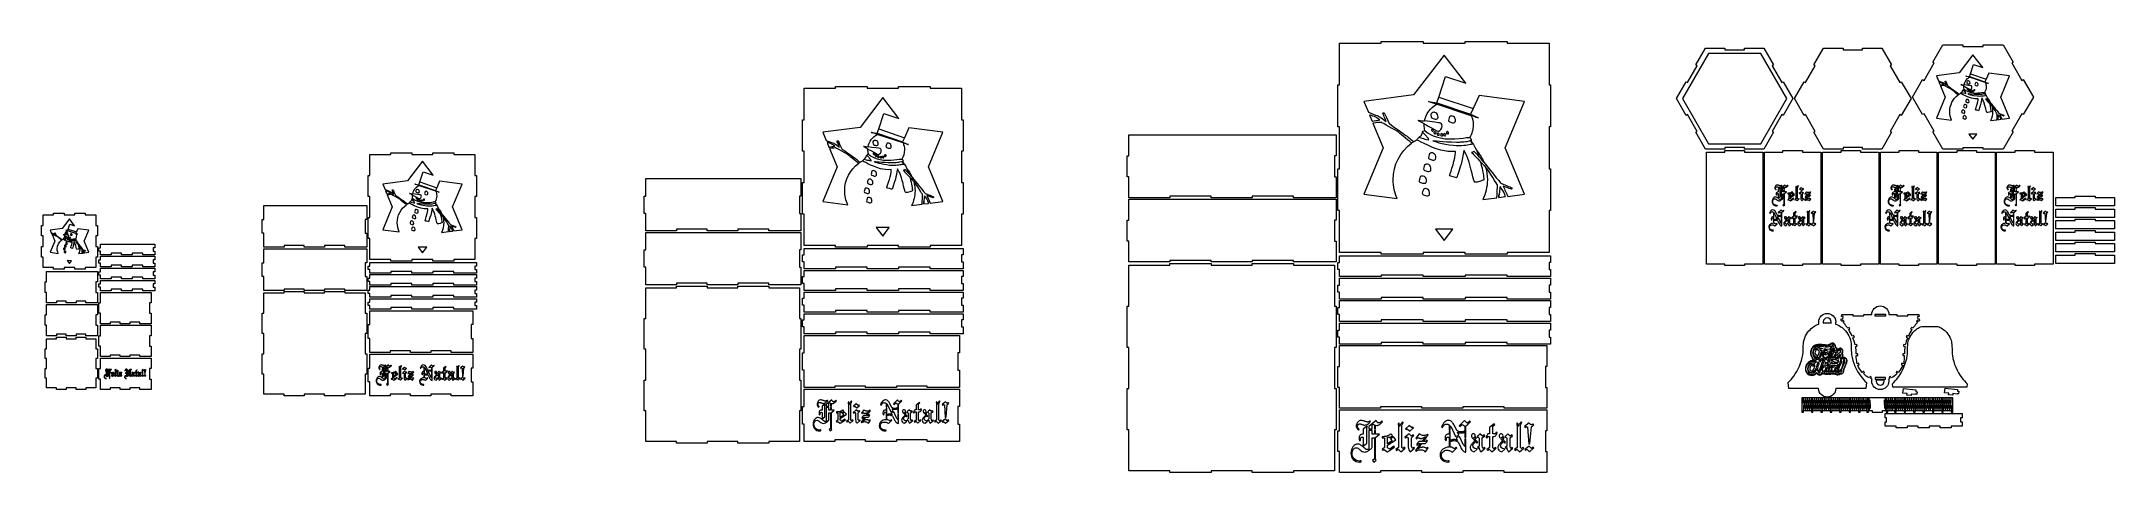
# Model space of a CAD drawing. Header units: millimetres. Extents: x -1983 to 1983, y -412 to 412.
import ezdxf

# ---------------------------------------------------------------- set-up
doc = ezdxf.new("R2010")
doc.units = ezdxf.units.MM
doc.header["$MEASUREMENT"] = 0
doc.layers.add('Camada 1', color=7, linetype='Continuous')

msp = doc.modelspace()

# ---------------------------------------------------------------- linework, layer by layer
at = {"layer": 'Camada 1', "color": 250, "lineweight": 9}
for points, knots in [([(499.9377, 249.1), (499.9377, 249.1), (499.9377, 168.9), (499.9377, 168.9), (499.9377, 168.9), (499.9377, 168.9), (496.9377, 168.9), (496.9377, 168.9), (496.9377, 168.9), (496.9377, 168.9), (496.9377, 88.7), (496.9377, 88.7), (496.9377, 88.7), (496.9377, 88.7), (499.9377, 88.7), (499.9377, 88.7), (499.9377, 88.7), (499.9377, 88.7), (499.9377, 8.5), (499.9377, 8.5), (499.9377, 8.5), (499.9377, 8.5), (580.1377, 8.5), (580.1377, 8.5), (580.1377, 8.5), (580.1377, 8.5), (580.1377, 5.5), (580.1377, 5.5), (580.1377, 5.5), (580.1377, 5.5), (660.3377, 5.5), (660.3377, 5.5), (660.3377, 5.5), (660.3377, 5.5), (660.3377, 8.5), (660.3377, 8.5), (660.3377, 8.5), (660.3377, 8.5), (740.5377, 8.5), (740.5377, 8.5), (740.5377, 8.5), (740.5377, 8.5), (740.5377, 5.5), (740.5377, 5.5), (740.5377, 5.5), (740.5377, 5.5), (820.7377, 5.5), (820.7377, 5.5), (820.7377, 5.5), (820.7377, 5.5), (820.7377, 8.5), (820.7377, 8.5), (820.7377, 8.5), (820.7377, 8.5), (900.9377, 8.5), (900.9377, 8.5), (900.9377, 8.5), (900.9377, 8.5), (900.9377, 88.7), (900.9377, 88.7), (900.9377, 88.7), (900.9377, 88.7), (903.9377, 88.7), (903.9377, 88.7), (903.9377, 88.7), (903.9377, 88.7), (903.9377, 168.9), (903.9377, 168.9), (903.9377, 168.9), (903.9377, 168.9), (900.9377, 168.9), (900.9377, 168.9), (900.9377, 168.9), (900.9377, 168.9), (900.9377, 249.1), (900.9377, 249.1), (900.9377, 249.1), (900.9377, 249.1), (903.9377, 249.1), (903.9377, 249.1), (903.9377, 249.1), (903.9377, 249.1), (903.9377, 329.3), (903.9377, 329.3), (903.9377, 329.3), (903.9377, 329.3), (900.9377, 329.3), (900.9377, 329.3), (900.9377, 329.3), (900.9377, 329.3), (900.9377, 409.5), (900.9377, 409.5), (900.9377, 409.5), (900.9377, 409.5), (820.7377, 409.5), (820.7377, 409.5), (820.7377, 409.5), (820.7377, 409.5), (820.7377, 412.5), (820.7377, 412.5), (820.7377, 412.5), (820.7377, 412.5), (740.5377, 412.5), (740.5377, 412.5), (740.5377, 412.5), (740.5377, 412.5), (740.5377, 409.5), (740.5377, 409.5), (740.5377, 409.5), (740.5377, 409.5), (660.3377, 409.5), (660.3377, 409.5), (660.3377, 409.5), (660.3377, 409.5), (660.3377, 412.5), (660.3377, 412.5), (660.3377, 412.5), (660.3377, 412.5), (580.1377, 412.5), (580.1377, 412.5), (580.1377, 412.5), (580.1377, 412.5), (580.1377, 409.5), (580.1377, 409.5), (580.1377, 409.5), (580.1377, 409.5), (499.9377, 409.5), (499.9377, 409.5), (499.9377, 409.5), (499.9377, 409.5), (499.9377, 329.3), (499.9377, 329.3), (499.9377, 329.3), (499.9377, 329.3), (496.9377, 329.3), (496.9377, 329.3), (496.9377, 329.3), (496.9377, 329.3), (496.9377, 249.1), (496.9377, 249.1), (496.9377, 249.1), (496.9377, 249.1), (499.9377, 249.1), (499.9377, 249.1)], [0, 0, 0, 0, 0.027027027, 0.027027027, 0.027027027, 0.027027027, 0.054054054, 0.054054054, 0.054054054, 0.054054054, 0.081081081, 0.081081081, 0.081081081, 0.081081081, 0.108108108, 0.108108108, 0.108108108, 0.108108108, 0.135135135, 0.135135135, 0.135135135, 0.135135135, 0.162162162, 0.162162162, 0.162162162, 0.162162162, 0.189189189, 0.189189189, 0.189189189, 0.189189189, 0.216216216, 0.216216216, 0.216216216, 0.216216216, 0.243243243, 0.243243243, 0.243243243, 0.243243243, 0.27027027, 0.27027027, 0.27027027, 0.27027027, 0.297297297, 0.297297297, 0.297297297, 0.297297297, 0.324324324, 0.324324324, 0.324324324, 0.324324324, 0.351351351, 0.351351351, 0.351351351, 0.351351351, 0.378378378, 0.378378378, 0.378378378, 0.378378378, 0.405405405, 0.405405405, 0.405405405, 0.405405405, 0.432432432, 0.432432432, 0.432432432, 0.432432432, 0.459459459, 0.459459459, 0.459459459, 0.459459459, 0.486486486, 0.486486486, 0.486486486, 0.486486486, 0.513513514, 0.513513514, 0.513513514, 0.513513514, 0.540540541, 0.540540541, 0.540540541, 0.540540541, 0.567567568, 0.567567568, 0.567567568, 0.567567568, 0.594594595, 0.594594595, 0.594594595, 0.594594595, 0.621621622, 0.621621622, 0.621621622, 0.621621622, 0.648648649, 0.648648649, 0.648648649, 0.648648649, 0.675675676, 0.675675676, 0.675675676, 0.675675676, 0.702702703, 0.702702703, 0.702702703, 0.702702703, 0.72972973, 0.72972973, 0.72972973, 0.72972973, 0.756756757, 0.756756757, 0.756756757, 0.756756757, 0.783783784, 0.783783784, 0.783783784, 0.783783784, 0.810810811, 0.810810811, 0.810810811, 0.810810811, 0.837837838, 0.837837838, 0.837837838, 0.837837838, 0.864864865, 0.864864865, 0.864864865, 0.864864865, 0.891891892, 0.891891892, 0.891891892, 0.891891892, 0.918918919, 0.918918919, 0.918918919, 0.918918919, 0.945945946, 0.945945946, 0.945945946, 0.945945946, 1, 1, 1, 1]), ([(1163.2388, 335.2557), (1163.2388, 335.2557), (1144.6674, 303.089), (1144.6674, 303.089), (1144.6674, 303.089), (1144.6674, 303.089), (1163.2388, 270.9223), (1163.2388, 270.9223), (1163.2388, 270.9223), (1163.2388, 270.9223), (1165.8369, 272.4223), (1165.8369, 272.4223), (1165.8369, 272.4223), (1165.8369, 272.4223), (1184.4083, 240.2557), (1184.4083, 240.2557), (1184.4083, 240.2557), (1184.4083, 240.2557), (1181.8103, 238.7557), (1181.8103, 238.7557), (1181.8103, 238.7557), (1181.8103, 238.7557), (1200.3817, 206.589), (1200.3817, 206.589), (1200.3817, 206.589), (1200.3817, 206.589), (1237.5246, 206.589), (1237.5246, 206.589), (1237.5246, 206.589), (1237.5246, 206.589), (1237.5246, 209.589), (1237.5246, 209.589), (1237.5246, 209.589), (1237.5246, 209.589), (1274.6674, 209.589), (1274.6674, 209.589), (1274.6674, 209.589), (1274.6674, 209.589), (1274.6674, 206.589), (1274.6674, 206.589), (1274.6674, 206.589), (1274.6674, 206.589), (1311.8103, 206.589), (1311.8103, 206.589), (1311.8103, 206.589), (1311.8103, 206.589), (1330.3817, 238.7557), (1330.3817, 238.7557), (1330.3817, 238.7557), (1330.3817, 238.7557), (1327.7837, 240.2557), (1327.7837, 240.2557), (1327.7837, 240.2557), (1327.7837, 240.2557), (1346.3551, 272.4223), (1346.3551, 272.4223), (1346.3551, 272.4223), (1346.3551, 272.4223), (1348.9532, 270.9223), (1348.9532, 270.9223), (1348.9532, 270.9223), (1348.9532, 270.9223), (1367.5246, 303.089), (1367.5246, 303.089), (1367.5246, 303.089), (1367.5246, 303.089), (1348.9532, 335.2557), (1348.9532, 335.2557), (1348.9532, 335.2557), (1348.9532, 335.2557), (1346.3551, 333.7557), (1346.3551, 333.7557), (1346.3551, 333.7557), (1346.3551, 333.7557), (1327.7837, 365.9223), (1327.7837, 365.9223), (1327.7837, 365.9223), (1327.7837, 365.9223), (1330.3817, 367.4223), (1330.3817, 367.4223), (1330.3817, 367.4223), (1330.3817, 367.4223), (1311.8103, 399.589), (1311.8103, 399.589), (1311.8103, 399.589), (1311.8103, 399.589), (1274.6674, 399.589), (1274.6674, 399.589), (1274.6674, 399.589), (1274.6674, 399.589), (1274.6674, 396.589), (1274.6674, 396.589), (1274.6674, 396.589), (1274.6674, 396.589), (1237.5246, 396.589), (1237.5246, 396.589), (1237.5246, 396.589), (1237.5246, 396.589), (1237.5246, 399.589), (1237.5246, 399.589), (1237.5246, 399.589), (1237.5246, 399.589), (1200.3817, 399.589), (1200.3817, 399.589), (1200.3817, 399.589), (1200.3817, 399.589), (1181.8103, 367.4223), (1181.8103, 367.4223), (1181.8103, 367.4223), (1181.8103, 367.4223), (1184.4083, 365.9223), (1184.4083, 365.9223), (1184.4083, 365.9223), (1184.4083, 365.9223), (1165.8369, 333.7557), (1165.8369, 333.7557), (1165.8369, 333.7557), (1165.8369, 333.7557), (1163.2388, 335.2557), (1163.2388, 335.2557)], [0, 0, 0, 0, 0.032258065, 0.032258065, 0.032258065, 0.032258065, 0.064516129, 0.064516129, 0.064516129, 0.064516129, 0.096774194, 0.096774194, 0.096774194, 0.096774194, 0.129032258, 0.129032258, 0.129032258, 0.129032258, 0.161290323, 0.161290323, 0.161290323, 0.161290323, 0.193548387, 0.193548387, 0.193548387, 0.193548387, 0.225806452, 0.225806452, 0.225806452, 0.225806452, 0.258064516, 0.258064516, 0.258064516, 0.258064516, 0.290322581, 0.290322581, 0.290322581, 0.290322581, 0.322580645, 0.322580645, 0.322580645, 0.322580645, 0.35483871, 0.35483871, 0.35483871, 0.35483871, 0.387096774, 0.387096774, 0.387096774, 0.387096774, 0.419354839, 0.419354839, 0.419354839, 0.419354839, 0.451612903, 0.451612903, 0.451612903, 0.451612903, 0.483870968, 0.483870968, 0.483870968, 0.483870968, 0.516129032, 0.516129032, 0.516129032, 0.516129032, 0.548387097, 0.548387097, 0.548387097, 0.548387097, 0.580645161, 0.580645161, 0.580645161, 0.580645161, 0.612903226, 0.612903226, 0.612903226, 0.612903226, 0.64516129, 0.64516129, 0.64516129, 0.64516129, 0.677419355, 0.677419355, 0.677419355, 0.677419355, 0.709677419, 0.709677419, 0.709677419, 0.709677419, 0.741935484, 0.741935484, 0.741935484, 0.741935484, 0.774193548, 0.774193548, 0.774193548, 0.774193548, 0.806451613, 0.806451613, 0.806451613, 0.806451613, 0.838709677, 0.838709677, 0.838709677, 0.838709677, 0.870967742, 0.870967742, 0.870967742, 0.870967742, 0.903225806, 0.903225806, 0.903225806, 0.903225806, 0.935483871, 0.935483871, 0.935483871, 0.935483871, 1, 1, 1, 1]), ([(1463.3818, 399.589), (1463.3818, 399.589), (1426.2389, 399.589), (1426.2389, 399.589), (1426.2389, 399.589), (1426.2389, 399.589), (1407.6675, 367.4223), (1407.6675, 367.4223), (1407.6675, 367.4223), (1407.6675, 367.4223), (1410.2655, 365.9223), (1410.2655, 365.9223), (1410.2655, 365.9223), (1410.2655, 365.9223), (1391.6941, 333.7557), (1391.6941, 333.7557), (1391.6941, 333.7557), (1391.6941, 333.7557), (1389.096, 335.2557), (1389.096, 335.2557), (1389.096, 335.2557), (1389.096, 335.2557), (1370.5246, 303.089), (1370.5246, 303.089), (1370.5246, 303.089), (1370.5246, 303.089), (1389.096, 270.9223), (1389.096, 270.9223), (1389.096, 270.9223), (1389.096, 270.9223), (1391.6941, 272.4223), (1391.6941, 272.4223), (1391.6941, 272.4223), (1391.6941, 272.4223), (1410.2655, 240.2557), (1410.2655, 240.2557), (1410.2655, 240.2557), (1410.2655, 240.2557), (1407.6675, 238.7557), (1407.6675, 238.7557), (1407.6675, 238.7557), (1407.6675, 238.7557), (1426.2389, 206.589), (1426.2389, 206.589), (1426.2389, 206.589), (1426.2389, 206.589), (1463.3818, 206.589), (1463.3818, 206.589), (1463.3818, 206.589), (1463.3818, 206.589), (1463.3818, 209.589), (1463.3818, 209.589), (1463.3818, 209.589), (1463.3818, 209.589), (1500.5246, 209.589), (1500.5246, 209.589), (1500.5246, 209.589), (1500.5246, 209.589), (1500.5246, 206.589), (1500.5246, 206.589), (1500.5246, 206.589), (1500.5246, 206.589), (1537.6675, 206.589), (1537.6675, 206.589), (1537.6675, 206.589), (1537.6675, 206.589), (1556.2389, 238.7557), (1556.2389, 238.7557), (1556.2389, 238.7557), (1556.2389, 238.7557), (1553.6409, 240.2557), (1553.6409, 240.2557), (1553.6409, 240.2557), (1553.6409, 240.2557), (1572.2123, 272.4223), (1572.2123, 272.4223), (1572.2123, 272.4223), (1572.2123, 272.4223), (1574.8104, 270.9223), (1574.8104, 270.9223), (1574.8104, 270.9223), (1574.8104, 270.9223), (1593.3818, 303.089), (1593.3818, 303.089), (1593.3818, 303.089), (1593.3818, 303.089), (1574.8104, 335.2557), (1574.8104, 335.2557), (1574.8104, 335.2557), (1574.8104, 335.2557), (1572.2123, 333.7557), (1572.2123, 333.7557), (1572.2123, 333.7557), (1572.2123, 333.7557), (1553.6409, 365.9223), (1553.6409, 365.9223), (1553.6409, 365.9223), (1553.6409, 365.9223), (1556.2389, 367.4223), (1556.2389, 367.4223), (1556.2389, 367.4223), (1556.2389, 367.4223), (1537.6675, 399.589), (1537.6675, 399.589), (1537.6675, 399.589), (1537.6675, 399.589), (1500.5246, 399.589), (1500.5246, 399.589), (1500.5246, 399.589), (1500.5246, 399.589), (1500.5246, 396.589), (1500.5246, 396.589), (1500.5246, 396.589), (1500.5246, 396.589), (1463.3818, 396.589), (1463.3818, 396.589), (1463.3818, 396.589), (1463.3818, 396.589), (1463.3818, 399.589), (1463.3818, 399.589)], [0, 0, 0, 0, 0.032258065, 0.032258065, 0.032258065, 0.032258065, 0.064516129, 0.064516129, 0.064516129, 0.064516129, 0.096774194, 0.096774194, 0.096774194, 0.096774194, 0.129032258, 0.129032258, 0.129032258, 0.129032258, 0.161290323, 0.161290323, 0.161290323, 0.161290323, 0.193548387, 0.193548387, 0.193548387, 0.193548387, 0.225806452, 0.225806452, 0.225806452, 0.225806452, 0.258064516, 0.258064516, 0.258064516, 0.258064516, 0.290322581, 0.290322581, 0.290322581, 0.290322581, 0.322580645, 0.322580645, 0.322580645, 0.322580645, 0.35483871, 0.35483871, 0.35483871, 0.35483871, 0.387096774, 0.387096774, 0.387096774, 0.387096774, 0.419354839, 0.419354839, 0.419354839, 0.419354839, 0.451612903, 0.451612903, 0.451612903, 0.451612903, 0.483870968, 0.483870968, 0.483870968, 0.483870968, 0.516129032, 0.516129032, 0.516129032, 0.516129032, 0.548387097, 0.548387097, 0.548387097, 0.548387097, 0.580645161, 0.580645161, 0.580645161, 0.580645161, 0.612903226, 0.612903226, 0.612903226, 0.612903226, 0.64516129, 0.64516129, 0.64516129, 0.64516129, 0.677419355, 0.677419355, 0.677419355, 0.677419355, 0.709677419, 0.709677419, 0.709677419, 0.709677419, 0.741935484, 0.741935484, 0.741935484, 0.741935484, 0.774193548, 0.774193548, 0.774193548, 0.774193548, 0.806451613, 0.806451613, 0.806451613, 0.806451613, 0.838709677, 0.838709677, 0.838709677, 0.838709677, 0.870967742, 0.870967742, 0.870967742, 0.870967742, 0.903225806, 0.903225806, 0.903225806, 0.903225806, 0.935483871, 0.935483871, 0.935483871, 0.935483871, 1, 1, 1, 1]), ([(1769.5867, 206.0891), (1769.5867, 206.0891), (1788.8317, 239.4223), (1788.8317, 239.4223), (1788.8317, 239.4223), (1788.8317, 239.4223), (1786.2337, 240.9223), (1786.2337, 240.9223), (1786.2337, 240.9223), (1786.2337, 240.9223), (1805.4787, 274.2557), (1805.4787, 274.2557), (1805.4787, 274.2557), (1805.4787, 274.2557), (1808.0767, 272.7557), (1808.0767, 272.7557), (1808.0767, 272.7557), (1808.0767, 272.7557), (1827.3218, 306.089), (1827.3218, 306.089), (1827.3218, 306.089), (1827.3218, 306.089), (1808.0767, 339.4223), (1808.0767, 339.4223), (1808.0767, 339.4223), (1808.0767, 339.4223), (1805.4787, 337.9223), (1805.4787, 337.9223), (1805.4787, 337.9223), (1805.4787, 337.9223), (1786.2337, 371.2556), (1786.2337, 371.2556), (1786.2337, 371.2556), (1786.2337, 371.2556), (1788.8317, 372.7556), (1788.8317, 372.7556), (1788.8317, 372.7556), (1788.8317, 372.7556), (1769.5867, 406.0889), (1769.5867, 406.0889), (1769.5867, 406.0889), (1769.5867, 406.0889), (1731.0968, 406.0889), (1731.0968, 406.0889), (1731.0968, 406.0889), (1731.0968, 406.0889), (1731.0968, 403.0889), (1731.0968, 403.0889), (1731.0968, 403.0889), (1731.0968, 403.0889), (1692.6068, 403.0889), (1692.6068, 403.0889), (1692.6068, 403.0889), (1692.6068, 403.0889), (1692.6068, 406.0889), (1692.6068, 406.0889), (1692.6068, 406.0889), (1692.6068, 406.0889), (1654.1168, 406.0889), (1654.1168, 406.0889), (1654.1168, 406.0889), (1654.1168, 406.0889), (1634.8719, 372.7556), (1634.8719, 372.7556), (1634.8719, 372.7556), (1634.8719, 372.7556), (1637.4699, 371.2556), (1637.4699, 371.2556), (1637.4699, 371.2556), (1637.4699, 371.2556), (1618.2249, 337.9223), (1618.2249, 337.9223), (1618.2249, 337.9223), (1618.2249, 337.9223), (1615.6269, 339.4223), (1615.6269, 339.4223), (1615.6269, 339.4223), (1615.6269, 339.4223), (1596.3818, 306.089), (1596.3818, 306.089), (1596.3818, 306.089), (1596.3818, 306.089), (1615.6269, 272.7557), (1615.6269, 272.7557), (1615.6269, 272.7557), (1615.6269, 272.7557), (1618.2249, 274.2557), (1618.2249, 274.2557), (1618.2249, 274.2557), (1618.2249, 274.2557), (1637.4699, 240.9223), (1637.4699, 240.9223), (1637.4699, 240.9223), (1637.4699, 240.9223), (1634.8719, 239.4223), (1634.8719, 239.4223), (1634.8719, 239.4223), (1634.8719, 239.4223), (1654.1168, 206.0891), (1654.1168, 206.0891), (1654.1168, 206.0891), (1654.1168, 206.0891), (1692.6068, 206.0891), (1692.6068, 206.0891), (1692.6068, 206.0891), (1692.6068, 206.0891), (1692.6068, 209.0891), (1692.6068, 209.0891), (1692.6068, 209.0891), (1692.6068, 209.0891), (1731.0968, 209.0891), (1731.0968, 209.0891), (1731.0968, 209.0891), (1731.0968, 209.0891), (1731.0968, 206.0891), (1731.0968, 206.0891), (1731.0968, 206.0891), (1731.0968, 206.0891), (1769.5867, 206.0891), (1769.5867, 206.0891)], [0, 0, 0, 0, 0.032258065, 0.032258065, 0.032258065, 0.032258065, 0.064516129, 0.064516129, 0.064516129, 0.064516129, 0.096774194, 0.096774194, 0.096774194, 0.096774194, 0.129032258, 0.129032258, 0.129032258, 0.129032258, 0.161290323, 0.161290323, 0.161290323, 0.161290323, 0.193548387, 0.193548387, 0.193548387, 0.193548387, 0.225806452, 0.225806452, 0.225806452, 0.225806452, 0.258064516, 0.258064516, 0.258064516, 0.258064516, 0.290322581, 0.290322581, 0.290322581, 0.290322581, 0.322580645, 0.322580645, 0.322580645, 0.322580645, 0.35483871, 0.35483871, 0.35483871, 0.35483871, 0.387096774, 0.387096774, 0.387096774, 0.387096774, 0.419354839, 0.419354839, 0.419354839, 0.419354839, 0.451612903, 0.451612903, 0.451612903, 0.451612903, 0.483870968, 0.483870968, 0.483870968, 0.483870968, 0.516129032, 0.516129032, 0.516129032, 0.516129032, 0.548387097, 0.548387097, 0.548387097, 0.548387097, 0.580645161, 0.580645161, 0.580645161, 0.580645161, 0.612903226, 0.612903226, 0.612903226, 0.612903226, 0.64516129, 0.64516129, 0.64516129, 0.64516129, 0.677419355, 0.677419355, 0.677419355, 0.677419355, 0.709677419, 0.709677419, 0.709677419, 0.709677419, 0.741935484, 0.741935484, 0.741935484, 0.741935484, 0.774193548, 0.774193548, 0.774193548, 0.774193548, 0.806451613, 0.806451613, 0.806451613, 0.806451613, 0.838709677, 0.838709677, 0.838709677, 0.838709677, 0.870967742, 0.870967742, 0.870967742, 0.870967742, 0.903225806, 0.903225806, 0.903225806, 0.903225806, 0.935483871, 0.935483871, 0.935483871, 0.935483871, 1, 1, 1, 1]), ([(700.4377, 386.5), (700.4377, 386.5), (741.5834, 332.7367), (741.5834, 332.7367), (741.5834, 332.7367), (741.5834, 332.7367), (703.141, 345.4872), (703.141, 345.4872), (703.141, 345.4872), (703.141, 345.4872), (689.8979, 306.1635), (689.8979, 306.1635), (689.8979, 306.1635), (689.8979, 306.1635), (686.1536, 295.0465), (686.1536, 295.0465), (686.1536, 295.0465), (686.1536, 295.0465), (670.6407, 297.302), (670.6407, 297.302), (670.6407, 297.302), (670.6407, 297.302), (676.7545, 295.281), (685.8855, 292.2647), (685.8855, 292.2647), (673.97, 285.612), (665.334, 273.9938), (662.9295, 260.2959), (662.9295, 260.2959), (655.9983, 261.1696), (650.5979, 261.7714), (650.6295, 261.5213), (650.6295, 261.5213), (650.6631, 261.2481), (655.8725, 258.2857), (662.3083, 254.7258), (662.3083, 254.7258), (662.2728, 253.9911), (662.2548, 253.2522), (662.2548, 252.509), (662.2548, 252.509), (662.2548, 248.9207), (662.6784, 245.4279), (663.4788, 242.0775), (663.4788, 242.0775), (663.4788, 242.0775), (660.7165, 242.2874), (659.2452, 238.6324), (659.2452, 238.6324), (659.163, 238.4268), (659.0835, 238.2093), (659.0098, 237.9786), (659.0098, 237.9786), (657.6236, 233.6448), (656.2365, 232.2577), (653.9829, 230.5254), (653.9829, 230.5254), (653.4954, 230.1491), (652.9589, 229.6518), (652.4171, 229.1024), (652.4171, 229.1024), (650.4584, 227.1159), (648.4387, 224.4537), (648.4387, 224.4537), (648.4387, 224.4537), (646.2744, 223.2543), (644.1664, 221.9708), (642.1184, 220.6064), (642.1184, 220.6064), (637.4205, 224.6343), (630.2803, 230.5779), (625.3153, 233.8944), (625.3153, 233.8944), (617.3195, 239.2361), (595.4238, 255.3985), (595.4238, 255.3985), (595.4238, 255.3985), (595.4238, 255.3985), (589.8698, 267.1732), (589.8698, 267.1732), (589.8698, 267.1732), (588.5427, 270.0018), (586.758, 275.1436), (585.4896, 276.0357), (585.4896, 276.0357), (584.2221, 276.9264), (583.2714, 275.0377), (583.2714, 275.0377), (583.2714, 275.0377), (583.2714, 275.0377), (584.129, 272.3491), (584.8797, 270.5885), (584.8797, 270.5885), (585.6314, 268.8274), (589.4944, 259.096), (589.4944, 259.096), (589.4944, 259.096), (589.4944, 259.096), (579.1749, 266.925), (579.1749, 266.925), (579.1749, 266.925), (579.1749, 266.925), (575.606, 269.5309), (572.0839, 270.5866), (572.0839, 270.5866), (569.5366, 271.3496), (560.9006, 275.0107), (555.3764, 276.9216), (555.3764, 276.9216), (555.3764, 276.9216), (546.7186, 297.7493), (546.7186, 297.7493), (546.7186, 297.7493), (546.7186, 297.7493), (642.0247, 310.175), (642.0247, 310.175), (642.0247, 310.175), (642.0247, 310.175), (700.4377, 386.5), (700.4377, 386.5)], [0, 0, 0, 0, 0.032258065, 0.032258065, 0.032258065, 0.032258065, 0.064516129, 0.064516129, 0.064516129, 0.064516129, 0.096774194, 0.096774194, 0.096774194, 0.096774194, 0.129032258, 0.129032258, 0.129032258, 0.129032258, 0.161290323, 0.161290323, 0.161290323, 0.161290323, 0.193548387, 0.193548387, 0.193548387, 0.193548387, 0.225806452, 0.225806452, 0.225806452, 0.225806452, 0.258064516, 0.258064516, 0.258064516, 0.258064516, 0.290322581, 0.290322581, 0.290322581, 0.290322581, 0.322580645, 0.322580645, 0.322580645, 0.322580645, 0.35483871, 0.35483871, 0.35483871, 0.35483871, 0.387096774, 0.387096774, 0.387096774, 0.387096774, 0.419354839, 0.419354839, 0.419354839, 0.419354839, 0.451612903, 0.451612903, 0.451612903, 0.451612903, 0.483870968, 0.483870968, 0.483870968, 0.483870968, 0.516129032, 0.516129032, 0.516129032, 0.516129032, 0.548387097, 0.548387097, 0.548387097, 0.548387097, 0.580645161, 0.580645161, 0.580645161, 0.580645161, 0.612903226, 0.612903226, 0.612903226, 0.612903226, 0.64516129, 0.64516129, 0.64516129, 0.64516129, 0.677419355, 0.677419355, 0.677419355, 0.677419355, 0.709677419, 0.709677419, 0.709677419, 0.709677419, 0.741935484, 0.741935484, 0.741935484, 0.741935484, 0.774193548, 0.774193548, 0.774193548, 0.774193548, 0.806451613, 0.806451613, 0.806451613, 0.806451613, 0.838709677, 0.838709677, 0.838709677, 0.838709677, 0.870967742, 0.870967742, 0.870967742, 0.870967742, 0.903225806, 0.903225806, 0.903225806, 0.903225806, 0.935483871, 0.935483871, 0.935483871, 0.935483871, 1, 1, 1, 1]), ([(1156.2144, 303.089), (1156.2144, 303.089), (1206.1552, 389.589), (1206.1552, 389.589), (1206.1552, 389.589), (1206.1552, 389.589), (1306.0368, 389.589), (1306.0368, 389.589), (1306.0368, 389.589), (1306.0368, 389.589), (1355.9776, 303.089), (1355.9776, 303.089), (1355.9776, 303.089), (1355.9776, 303.089), (1306.0368, 216.589), (1306.0368, 216.589), (1306.0368, 216.589), (1306.0368, 216.589), (1206.1552, 216.589), (1206.1552, 216.589), (1206.1552, 216.589), (1206.1552, 216.589), (1156.2144, 303.089), (1156.2144, 303.089)], [0, 0, 0, 0, 0.142857143, 0.142857143, 0.142857143, 0.142857143, 0.285714286, 0.285714286, 0.285714286, 0.285714286, 0.428571429, 0.428571429, 0.428571429, 0.428571429, 0.571428571, 0.571428571, 0.571428571, 0.571428571, 0.714285714, 0.714285714, 0.714285714, 0.714285714, 1, 1, 1, 1]), ([(1711.8518, 386.9177), (1711.8518, 386.9177), (1730.5884, 362.4354), (1730.5884, 362.4354), (1730.5884, 362.4354), (1730.5884, 362.4354), (1713.0828, 368.2416), (1713.0828, 368.2416), (1713.0828, 368.2416), (1713.0828, 368.2416), (1707.0522, 350.3347), (1707.0522, 350.3347), (1707.0522, 350.3347), (1707.0522, 350.3347), (1705.3472, 345.2722), (1705.3472, 345.2722), (1705.3472, 345.2722), (1705.3472, 345.2722), (1698.2831, 346.2994), (1698.2831, 346.2994), (1698.2831, 346.2994), (1698.2831, 346.2994), (1701.0671, 345.379), (1705.2251, 344.0055), (1705.2251, 344.0055), (1699.7991, 340.976), (1695.8665, 335.6854), (1694.7716, 329.4478), (1694.7716, 329.4478), (1691.6153, 329.8456), (1689.1561, 330.1197), (1689.1705, 330.0058), (1689.1705, 330.0058), (1689.1858, 329.8814), (1691.558, 328.5324), (1694.4887, 326.9113), (1694.4887, 326.9113), (1694.4725, 326.5767), (1694.4644, 326.2403), (1694.4644, 325.9018), (1694.4644, 325.9018), (1694.4644, 324.2678), (1694.6572, 322.6773), (1695.0217, 321.1516), (1695.0217, 321.1516), (1695.0217, 321.1516), (1693.7638, 321.2472), (1693.0939, 319.5828), (1693.0939, 319.5828), (1693.0564, 319.4892), (1693.0202, 319.3901), (1692.9866, 319.2851), (1692.9866, 319.2851), (1692.3554, 317.3116), (1691.7238, 316.6799), (1690.6975, 315.8911), (1690.6975, 315.8911), (1690.4756, 315.7197), (1690.2312, 315.4933), (1689.9845, 315.2431), (1689.9845, 315.2431), (1689.0926, 314.3385), (1688.1729, 313.1262), (1688.1729, 313.1262), (1688.1729, 313.1262), (1687.1873, 312.58), (1686.2274, 311.9955), (1685.2947, 311.3742), (1685.2947, 311.3742), (1683.1555, 313.2085), (1679.904, 315.915), (1677.6431, 317.4252), (1677.6431, 317.4252), (1674.002, 319.8577), (1664.0313, 327.2176), (1664.0313, 327.2176), (1664.0313, 327.2176), (1664.0313, 327.2176), (1661.5022, 332.5795), (1661.5022, 332.5795), (1661.5022, 332.5795), (1660.8979, 333.8676), (1660.0852, 336.209), (1659.5075, 336.6152), (1659.5075, 336.6152), (1658.9304, 337.0208), (1658.4974, 336.1608), (1658.4974, 336.1608), (1658.4974, 336.1608), (1658.4974, 336.1608), (1658.888, 334.9364), (1659.2298, 334.1347), (1659.2298, 334.1347), (1659.5721, 333.3328), (1661.3312, 328.9014), (1661.3312, 328.9014), (1661.3312, 328.9014), (1661.3312, 328.9014), (1656.632, 332.4665), (1656.632, 332.4665), (1656.632, 332.4665), (1656.632, 332.4665), (1655.0068, 333.6531), (1653.4029, 334.1339), (1653.4029, 334.1339), (1652.243, 334.4813), (1648.3104, 336.1485), (1645.7948, 337.0187), (1645.7948, 337.0187), (1645.7948, 337.0187), (1641.8523, 346.503), (1641.8523, 346.503), (1641.8523, 346.503), (1641.8523, 346.503), (1685.2521, 352.1613), (1685.2521, 352.1613), (1685.2521, 352.1613), (1685.2521, 352.1613), (1711.8518, 386.9177), (1711.8518, 386.9177)], [0, 0, 0, 0, 0.032258065, 0.032258065, 0.032258065, 0.032258065, 0.064516129, 0.064516129, 0.064516129, 0.064516129, 0.096774194, 0.096774194, 0.096774194, 0.096774194, 0.129032258, 0.129032258, 0.129032258, 0.129032258, 0.161290323, 0.161290323, 0.161290323, 0.161290323, 0.193548387, 0.193548387, 0.193548387, 0.193548387, 0.225806452, 0.225806452, 0.225806452, 0.225806452, 0.258064516, 0.258064516, 0.258064516, 0.258064516, 0.290322581, 0.290322581, 0.290322581, 0.290322581, 0.322580645, 0.322580645, 0.322580645, 0.322580645, 0.35483871, 0.35483871, 0.35483871, 0.35483871, 0.387096774, 0.387096774, 0.387096774, 0.387096774, 0.419354839, 0.419354839, 0.419354839, 0.419354839, 0.451612903, 0.451612903, 0.451612903, 0.451612903, 0.483870968, 0.483870968, 0.483870968, 0.483870968, 0.516129032, 0.516129032, 0.516129032, 0.516129032, 0.548387097, 0.548387097, 0.548387097, 0.548387097, 0.580645161, 0.580645161, 0.580645161, 0.580645161, 0.612903226, 0.612903226, 0.612903226, 0.612903226, 0.64516129, 0.64516129, 0.64516129, 0.64516129, 0.677419355, 0.677419355, 0.677419355, 0.677419355, 0.709677419, 0.709677419, 0.709677419, 0.709677419, 0.741935484, 0.741935484, 0.741935484, 0.741935484, 0.774193548, 0.774193548, 0.774193548, 0.774193548, 0.806451613, 0.806451613, 0.806451613, 0.806451613, 0.838709677, 0.838709677, 0.838709677, 0.838709677, 0.870967742, 0.870967742, 0.870967742, 0.870967742, 0.903225806, 0.903225806, 0.903225806, 0.903225806, 0.935483871, 0.935483871, 0.935483871, 0.935483871, 1, 1, 1, 1]), ([(-523.8491, 202.5711), (-523.8491, 202.5711), (-523.8491, 142.3711), (-523.8491, 142.3711), (-523.8491, 142.3711), (-523.8491, 142.3711), (-526.8491, 142.3711), (-526.8491, 142.3711), (-526.8491, 142.3711), (-526.8491, 142.3711), (-526.8491, 82.1711), (-526.8491, 82.1711), (-526.8491, 82.1711), (-526.8491, 82.1711), (-523.8491, 82.1711), (-523.8491, 82.1711), (-523.8491, 82.1711), (-523.8491, 82.1711), (-523.8491, 21.9711), (-523.8491, 21.9711), (-523.8491, 21.9711), (-523.8491, 21.9711), (-463.6491, 21.9711), (-463.6491, 21.9711), (-463.6491, 21.9711), (-463.6491, 21.9711), (-463.6491, 18.9711), (-463.6491, 18.9711), (-463.6491, 18.9711), (-463.6491, 18.9711), (-403.4491, 18.9711), (-403.4491, 18.9711), (-403.4491, 18.9711), (-403.4491, 18.9711), (-403.4491, 21.9711), (-403.4491, 21.9711), (-403.4491, 21.9711), (-403.4491, 21.9711), (-343.2491, 21.9711), (-343.2491, 21.9711), (-343.2491, 21.9711), (-343.2491, 21.9711), (-343.2491, 18.9711), (-343.2491, 18.9711), (-343.2491, 18.9711), (-343.2491, 18.9711), (-283.0491, 18.9711), (-283.0491, 18.9711), (-283.0491, 18.9711), (-283.0491, 18.9711), (-283.0491, 21.9711), (-283.0491, 21.9711), (-283.0491, 21.9711), (-283.0491, 21.9711), (-222.8491, 21.9711), (-222.8491, 21.9711), (-222.8491, 21.9711), (-222.8491, 21.9711), (-222.8491, 82.1711), (-222.8491, 82.1711), (-222.8491, 82.1711), (-222.8491, 82.1711), (-219.8491, 82.1711), (-219.8491, 82.1711), (-219.8491, 82.1711), (-219.8491, 82.1711), (-219.8491, 142.3711), (-219.8491, 142.3711), (-219.8491, 142.3711), (-219.8491, 142.3711), (-222.8491, 142.3711), (-222.8491, 142.3711), (-222.8491, 142.3711), (-222.8491, 142.3711), (-222.8491, 202.5711), (-222.8491, 202.5711), (-222.8491, 202.5711), (-222.8491, 202.5711), (-219.8491, 202.5711), (-219.8491, 202.5711), (-219.8491, 202.5711), (-219.8491, 202.5711), (-219.8491, 262.7711), (-219.8491, 262.7711), (-219.8491, 262.7711), (-219.8491, 262.7711), (-222.8491, 262.7711), (-222.8491, 262.7711), (-222.8491, 262.7711), (-222.8491, 262.7711), (-222.8491, 322.9711), (-222.8491, 322.9711), (-222.8491, 322.9711), (-222.8491, 322.9711), (-283.0491, 322.9711), (-283.0491, 322.9711), (-283.0491, 322.9711), (-283.0491, 322.9711), (-283.0491, 325.9711), (-283.0491, 325.9711), (-283.0491, 325.9711), (-283.0491, 325.9711), (-343.2491, 325.9711), (-343.2491, 325.9711), (-343.2491, 325.9711), (-343.2491, 325.9711), (-343.2491, 322.9711), (-343.2491, 322.9711), (-343.2491, 322.9711), (-343.2491, 322.9711), (-403.4491, 322.9711), (-403.4491, 322.9711), (-403.4491, 322.9711), (-403.4491, 322.9711), (-403.4491, 325.9711), (-403.4491, 325.9711), (-403.4491, 325.9711), (-403.4491, 325.9711), (-463.6491, 325.9711), (-463.6491, 325.9711), (-463.6491, 325.9711), (-463.6491, 325.9711), (-463.6491, 322.9711), (-463.6491, 322.9711), (-463.6491, 322.9711), (-463.6491, 322.9711), (-523.8491, 322.9711), (-523.8491, 322.9711), (-523.8491, 322.9711), (-523.8491, 322.9711), (-523.8491, 262.7711), (-523.8491, 262.7711), (-523.8491, 262.7711), (-523.8491, 262.7711), (-526.8491, 262.7711), (-526.8491, 262.7711), (-526.8491, 262.7711), (-526.8491, 262.7711), (-526.8491, 202.5711), (-526.8491, 202.5711), (-526.8491, 202.5711), (-526.8491, 202.5711), (-523.8491, 202.5711), (-523.8491, 202.5711)], [0, 0, 0, 0, 0.027027027, 0.027027027, 0.027027027, 0.027027027, 0.054054054, 0.054054054, 0.054054054, 0.054054054, 0.081081081, 0.081081081, 0.081081081, 0.081081081, 0.108108108, 0.108108108, 0.108108108, 0.108108108, 0.135135135, 0.135135135, 0.135135135, 0.135135135, 0.162162162, 0.162162162, 0.162162162, 0.162162162, 0.189189189, 0.189189189, 0.189189189, 0.189189189, 0.216216216, 0.216216216, 0.216216216, 0.216216216, 0.243243243, 0.243243243, 0.243243243, 0.243243243, 0.27027027, 0.27027027, 0.27027027, 0.27027027, 0.297297297, 0.297297297, 0.297297297, 0.297297297, 0.324324324, 0.324324324, 0.324324324, 0.324324324, 0.351351351, 0.351351351, 0.351351351, 0.351351351, 0.378378378, 0.378378378, 0.378378378, 0.378378378, 0.405405405, 0.405405405, 0.405405405, 0.405405405, 0.432432432, 0.432432432, 0.432432432, 0.432432432, 0.459459459, 0.459459459, 0.459459459, 0.459459459, 0.486486486, 0.486486486, 0.486486486, 0.486486486, 0.513513514, 0.513513514, 0.513513514, 0.513513514, 0.540540541, 0.540540541, 0.540540541, 0.540540541, 0.567567568, 0.567567568, 0.567567568, 0.567567568, 0.594594595, 0.594594595, 0.594594595, 0.594594595, 0.621621622, 0.621621622, 0.621621622, 0.621621622, 0.648648649, 0.648648649, 0.648648649, 0.648648649, 0.675675676, 0.675675676, 0.675675676, 0.675675676, 0.702702703, 0.702702703, 0.702702703, 0.702702703, 0.72972973, 0.72972973, 0.72972973, 0.72972973, 0.756756757, 0.756756757, 0.756756757, 0.756756757, 0.783783784, 0.783783784, 0.783783784, 0.783783784, 0.810810811, 0.810810811, 0.810810811, 0.810810811, 0.837837838, 0.837837838, 0.837837838, 0.837837838, 0.864864865, 0.864864865, 0.864864865, 0.864864865, 0.891891892, 0.891891892, 0.891891892, 0.891891892, 0.918918919, 0.918918919, 0.918918919, 0.918918919, 0.945945946, 0.945945946, 0.945945946, 0.945945946, 1, 1, 1, 1]), ([(1670.9015, 261.8877), (1670.9015, 261.8877), (1641.8523, 265.675), (1641.8523, 265.675), (1641.8523, 265.675), (1641.8523, 265.675), (1658.6522, 306.089), (1658.6522, 306.089), (1658.6522, 306.089), (1658.6522, 306.089), (1649.7364, 327.5369), (1649.7364, 327.5369), (1649.7364, 327.5369), (1652.9846, 327.8915), (1657.0068, 328.2749), (1657.0068, 328.2749), (1657.0068, 328.2749), (1657.0068, 328.2749), (1670.65, 320.9199), (1671.7407, 319.8941), (1671.7407, 319.8941), (1672.5213, 319.1596), (1679.2715, 313.6502), (1683.4506, 310.0711), (1683.4506, 310.0711), (1673.6616, 302.7437), (1667.3491, 291.2068), (1667.3491, 278.2282), (1667.3491, 278.2282), (1667.3491, 272.4084), (1668.6186, 266.8786), (1670.9015, 261.8877)], [0, 0, 0, 0, 0.111111111, 0.111111111, 0.111111111, 0.111111111, 0.222222222, 0.222222222, 0.222222222, 0.222222222, 0.333333333, 0.333333333, 0.333333333, 0.333333333, 0.444444444, 0.444444444, 0.444444444, 0.444444444, 0.555555556, 0.555555556, 0.555555556, 0.555555556, 0.666666667, 0.666666667, 0.666666667, 0.666666667, 0.777777778, 0.777777778, 0.777777778, 0.777777778, 1, 1, 1, 1]), ([(1649.0376, 329.2178), (1649.0376, 329.2178), (1646.8028, 334.5937), (1646.8028, 334.5937), (1646.8028, 334.5937), (1647.102, 334.5158), (1647.3459, 334.4628), (1647.4958, 334.4488), (1647.4958, 334.4488), (1648.3459, 334.369), (1651.238, 333.3263), (1652.1735, 332.7545), (1652.1735, 332.7545), (1653.1093, 332.1825), (1655.702, 330.5311), (1655.702, 330.5311), (1655.702, 330.5311), (1655.702, 330.5311), (1655.2156, 330.2689), (1654.5849, 330.1089), (1654.5849, 330.1089), (1653.9543, 329.9485), (1651.1743, 329.6166), (1649.3834, 329.2796), (1649.3834, 329.2796), (1649.2785, 329.26), (1649.1625, 329.2394), (1649.0376, 329.2178)], [0, 0, 0, 0, 0.125, 0.125, 0.125, 0.125, 0.25, 0.25, 0.25, 0.25, 0.375, 0.375, 0.375, 0.375, 0.5, 0.5, 0.5, 0.5, 0.625, 0.625, 0.625, 0.625, 0.75, 0.75, 0.75, 0.75, 1, 1, 1, 1]), ([(1703.102, 337.0303), (1703.8124, 337.1093), (1705.6279, 336.4779), (1706.1013, 335.057), (1706.1013, 335.057), (1706.575, 333.6363), (1706.8908, 331.7421), (1705.7067, 331.2684), (1705.7067, 331.2684), (1704.5227, 330.7948), (1703.3388, 331.1104), (1702.3128, 331.5052), (1702.3128, 331.5052), (1701.2865, 331.8999), (1700.3395, 332.2155), (1700.4185, 333.1627), (1700.4185, 333.1627), (1700.4973, 334.11), (1700.1024, 334.7416), (1700.2605, 335.3728), (1700.2605, 335.3728), (1700.4183, 336.0043), (1701.4051, 336.7147), (1701.9575, 336.8725), (1701.9575, 336.8725), (1702.5102, 337.0305), (1703.102, 337.0303), (1703.102, 337.0303)], [0, 0, 0, 0, 0.125, 0.125, 0.125, 0.125, 0.25, 0.25, 0.25, 0.25, 0.375, 0.375, 0.375, 0.375, 0.5, 0.5, 0.5, 0.5, 0.625, 0.625, 0.625, 0.625, 0.75, 0.75, 0.75, 0.75, 1, 1, 1, 1]), ([(1702.0667, 322.4355), (1702.2738, 322.3412), (1702.6673, 321.8724), (1702.5649, 321.4065), (1702.5649, 321.4065), (1702.4626, 320.9406), (1702.2398, 320.3712), (1701.8385, 320.4349), (1701.8385, 320.4349), (1701.4374, 320.4986), (1701.1651, 320.7783), (1700.9492, 321.0536), (1700.9492, 321.0536), (1700.733, 321.329), (1700.5255, 321.5699), (1700.7016, 321.8159), (1700.7016, 321.8159), (1700.8777, 322.062), (1701.0887, 322.1705), (1701.235, 322.3173), (1701.235, 322.3173), (1701.3812, 322.4644), (1701.5511, 322.6263), (1701.7281, 322.5793), (1701.7281, 322.5793), (1701.905, 322.5324), (1702.0667, 322.4355), (1702.0667, 322.4355)], [0, 0, 0, 0, 0.125, 0.125, 0.125, 0.125, 0.25, 0.25, 0.25, 0.25, 0.375, 0.375, 0.375, 0.375, 0.5, 0.5, 0.5, 0.5, 0.625, 0.625, 0.625, 0.625, 0.75, 0.75, 0.75, 0.75, 1, 1, 1, 1]), ([(1703.2803, 319.924), (1703.4654, 320.0566), (1704.068, 320.1636), (1704.4208, 319.8427), (1704.4208, 319.8427), (1704.7735, 319.5214), (1705.156, 319.0442), (1704.9005, 318.7283), (1704.9005, 318.7283), (1704.6454, 318.4125), (1704.2671, 318.3161), (1703.9205, 318.2661), (1703.9205, 318.2661), (1703.5741, 318.216), (1703.262, 318.1563), (1703.1364, 318.4319), (1703.1364, 318.4319), (1703.0109, 318.7075), (1703.0221, 318.9443), (1702.9681, 319.1443), (1702.9681, 319.1443), (1702.9136, 319.3443), (1702.8579, 319.5723), (1702.9868, 319.7021), (1702.9868, 319.7021), (1703.1158, 319.8321), (1703.2803, 319.924), (1703.2803, 319.924)], [0, 0, 0, 0, 0.125, 0.125, 0.125, 0.125, 0.25, 0.25, 0.25, 0.25, 0.375, 0.375, 0.375, 0.375, 0.5, 0.5, 0.5, 0.5, 0.625, 0.625, 0.625, 0.625, 0.75, 0.75, 0.75, 0.75, 1, 1, 1, 1]), ([(1706.5087, 318.8784), (1706.7349, 318.9034), (1707.313, 318.7025), (1707.4637, 318.25), (1707.4637, 318.25), (1707.6146, 317.7975), (1707.7153, 317.194), (1707.3381, 317.0433), (1707.3381, 317.0433), (1706.961, 316.8926), (1706.584, 316.9931), (1706.2572, 317.1189), (1706.2572, 317.1189), (1705.9304, 317.2446), (1705.6288, 317.3449), (1705.654, 317.6465), (1705.654, 317.6465), (1705.679, 317.9484), (1705.8047, 318.1494), (1705.8551, 318.3505), (1705.8551, 318.3505), (1705.9052, 318.5516), (1705.9681, 318.7779), (1706.144, 318.8282), (1706.144, 318.8282), (1706.3201, 318.8784), (1706.5087, 318.8784), (1706.5087, 318.8784)], [0, 0, 0, 0, 0.125, 0.125, 0.125, 0.125, 0.25, 0.25, 0.25, 0.25, 0.375, 0.375, 0.375, 0.375, 0.5, 0.5, 0.5, 0.5, 0.625, 0.625, 0.625, 0.625, 0.75, 0.75, 0.75, 0.75, 1, 1, 1, 1]), ([(1709.5892, 318.4052), (1709.8154, 318.4308), (1710.3935, 318.2295), (1710.5442, 317.777), (1710.5442, 317.777), (1710.6951, 317.3245), (1710.7956, 316.7212), (1710.4187, 316.5705), (1710.4187, 316.5705), (1710.0415, 316.4198), (1709.6645, 316.5202), (1709.3377, 316.6459), (1709.3377, 316.6459), (1709.0107, 316.7716), (1708.7091, 316.8722), (1708.7345, 317.1738), (1708.7345, 317.1738), (1708.7595, 317.4754), (1708.8852, 317.6767), (1708.9353, 317.8775), (1708.9353, 317.8775), (1708.9857, 318.0784), (1709.0486, 318.3051), (1709.2245, 318.3555), (1709.2245, 318.3555), (1709.4004, 318.4054), (1709.5892, 318.4052), (1709.5892, 318.4052)], [0, 0, 0, 0, 0.125, 0.125, 0.125, 0.125, 0.25, 0.25, 0.25, 0.25, 0.375, 0.375, 0.375, 0.375, 0.5, 0.5, 0.5, 0.5, 0.625, 0.625, 0.625, 0.625, 0.75, 0.75, 0.75, 0.75, 1, 1, 1, 1]), ([(1712.0957, 318.4762), (1712.322, 318.5014), (1712.9, 318.3001), (1713.0507, 317.8478), (1713.0507, 317.8478), (1713.2016, 317.3953), (1713.3024, 316.7921), (1712.9252, 316.6409), (1712.9252, 316.6409), (1712.548, 316.4905), (1712.1711, 316.5908), (1711.8443, 316.7167), (1711.8443, 316.7167), (1711.5175, 316.8424), (1711.2158, 316.9428), (1711.241, 317.2446), (1711.241, 317.2446), (1711.266, 317.546), (1711.3917, 317.7471), (1711.4421, 317.9484), (1711.4421, 317.9484), (1711.4923, 318.1494), (1711.5551, 318.3757), (1711.731, 318.4259), (1711.731, 318.4259), (1711.9071, 318.4765), (1712.0957, 318.4762), (1712.0957, 318.4762)], [0, 0, 0, 0, 0.125, 0.125, 0.125, 0.125, 0.25, 0.25, 0.25, 0.25, 0.375, 0.375, 0.375, 0.375, 0.5, 0.5, 0.5, 0.5, 0.625, 0.625, 0.625, 0.625, 0.75, 0.75, 0.75, 0.75, 1, 1, 1, 1]), ([(1714.6406, 320.2207), (1714.8669, 320.2461), (1715.4449, 320.0448), (1715.5958, 319.5923), (1715.5958, 319.5923), (1715.7465, 319.14), (1715.8473, 318.5367), (1715.4701, 318.3858), (1715.4701, 318.3858), (1715.0929, 318.2351), (1714.7159, 318.3354), (1714.3891, 318.4614), (1714.3891, 318.4614), (1714.0623, 318.5869), (1713.7607, 318.6874), (1713.7859, 318.9893), (1713.7859, 318.9893), (1713.8109, 319.2909), (1713.9366, 319.492), (1713.987, 319.693), (1713.987, 319.693), (1714.0372, 319.8939), (1714.1, 320.1204), (1714.2759, 320.1707), (1714.2759, 320.1707), (1714.452, 320.2209), (1714.6406, 320.2207), (1714.6406, 320.2207)], [0, 0, 0, 0, 0.125, 0.125, 0.125, 0.125, 0.25, 0.25, 0.25, 0.25, 0.375, 0.375, 0.375, 0.375, 0.5, 0.5, 0.5, 0.5, 0.625, 0.625, 0.625, 0.625, 0.75, 0.75, 0.75, 0.75, 1, 1, 1, 1]), ([(1718.2567, 333.7944), (1718.9672, 333.8732), (1720.7824, 333.2417), (1721.2561, 331.8211), (1721.2561, 331.8211), (1721.7297, 330.4002), (1722.0455, 328.5059), (1720.8615, 328.0325), (1720.8615, 328.0325), (1719.6774, 327.5589), (1718.4935, 327.8745), (1717.4675, 328.2691), (1717.4675, 328.2691), (1716.4412, 328.6639), (1715.4942, 328.9795), (1715.5732, 329.9266), (1715.5732, 329.9266), (1715.652, 330.8738), (1716.0466, 331.5055), (1716.2044, 332.1367), (1716.2044, 332.1367), (1716.3624, 332.7681), (1716.5599, 333.4788), (1717.1123, 333.6366), (1717.1123, 333.6366), (1717.6649, 333.7946), (1718.2567, 333.7944), (1718.2567, 333.7944)], [0, 0, 0, 0, 0.125, 0.125, 0.125, 0.125, 0.25, 0.25, 0.25, 0.25, 0.375, 0.375, 0.375, 0.375, 0.5, 0.5, 0.5, 0.5, 0.625, 0.625, 0.625, 0.625, 0.75, 0.75, 0.75, 0.75, 1, 1, 1, 1]), ([(1742.2655, 351.664), (1742.2655, 351.664), (1781.8513, 346.503), (1781.8513, 346.503), (1781.8513, 346.503), (1781.8513, 346.503), (1765.0514, 306.089), (1765.0514, 306.089), (1765.0514, 306.089), (1765.0514, 306.089), (1781.8513, 265.675), (1781.8513, 265.675), (1781.8513, 265.675), (1781.8513, 265.675), (1767.2055, 263.7654), (1767.2055, 263.7654), (1767.2055, 263.7654), (1766.1724, 266.16), (1764.7145, 269.1867), (1764.3597, 270.1766), (1764.3597, 270.1766), (1764.0415, 271.0646), (1763.4992, 271.9481), (1763.0867, 272.5501), (1763.0867, 272.5501), (1763.0867, 272.5501), (1767.6042, 271.0261), (1768.4232, 270.7264), (1768.4232, 270.7264), (1769.2419, 270.4269), (1770.4847, 270.101), (1770.4847, 270.101), (1770.4847, 270.101), (1770.4847, 270.101), (1771.3213, 270.5787), (1770.8854, 271.1342), (1770.8854, 271.1342), (1770.4496, 271.6892), (1768.069, 272.3779), (1766.7508, 272.9135), (1766.7508, 272.9135), (1766.7508, 272.9135), (1761.2634, 275.158), (1761.2634, 275.158), (1761.2634, 275.158), (1761.2634, 275.158), (1749.0213, 289.9982), (1746.4015, 293.5058), (1746.4015, 293.5058), (1746.3643, 293.5556), (1746.3264, 293.6062), (1746.288, 293.6565), (1746.288, 293.6565), (1744.6801, 297.421), (1742.5016, 300.8946), (1739.8581, 303.9743), (1739.8581, 303.9743), (1738.0228, 308.1555), (1736.4231, 310.407), (1735.228, 311.5887), (1735.228, 311.5887), (1735.2547, 311.9641), (1735.4343, 312.3523), (1735.4717, 312.9897), (1735.4717, 312.9897), (1735.4737, 313.0196), (1735.4745, 313.0496), (1735.475, 313.0791), (1735.475, 313.0791), (1735.4913, 314.3596), (1734.2084, 314.9632), (1734.2084, 314.9632), (1734.2084, 314.9632), (1734.1557, 314.9951), (1734.0864, 315.0207), (1734.0011, 315.0412), (1734.0011, 315.0412), (1735.982, 318.2041), (1737.1238, 321.9225), (1737.1238, 325.9018), (1737.1238, 325.9018), (1737.1238, 328.7903), (1736.5221, 331.5412), (1735.4347, 334.0419), (1735.4347, 334.0419), (1738.9966, 332.8717), (1741.403, 332.085), (1741.6558, 332.0127), (1741.6558, 332.0127), (1742.7604, 331.6973), (1734.8648, 335.2449), (1734.8648, 335.2449), (1734.8648, 335.2449), (1734.8648, 335.2449), (1737.0902, 340.1823), (1737.0902, 340.1823), (1737.0902, 340.1823), (1737.0902, 340.1823), (1742.2655, 351.664), (1742.2655, 351.664)], [0, 0, 0, 0, 0.038461538, 0.038461538, 0.038461538, 0.038461538, 0.076923077, 0.076923077, 0.076923077, 0.076923077, 0.115384615, 0.115384615, 0.115384615, 0.115384615, 0.153846154, 0.153846154, 0.153846154, 0.153846154, 0.192307692, 0.192307692, 0.192307692, 0.192307692, 0.230769231, 0.230769231, 0.230769231, 0.230769231, 0.269230769, 0.269230769, 0.269230769, 0.269230769, 0.307692308, 0.307692308, 0.307692308, 0.307692308, 0.346153846, 0.346153846, 0.346153846, 0.346153846, 0.384615385, 0.384615385, 0.384615385, 0.384615385, 0.423076923, 0.423076923, 0.423076923, 0.423076923, 0.461538462, 0.461538462, 0.461538462, 0.461538462, 0.5, 0.5, 0.5, 0.5, 0.538461538, 0.538461538, 0.538461538, 0.538461538, 0.576923077, 0.576923077, 0.576923077, 0.576923077, 0.615384615, 0.615384615, 0.615384615, 0.615384615, 0.653846154, 0.653846154, 0.653846154, 0.653846154, 0.692307692, 0.692307692, 0.692307692, 0.692307692, 0.730769231, 0.730769231, 0.730769231, 0.730769231, 0.769230769, 0.769230769, 0.769230769, 0.769230769, 0.807692308, 0.807692308, 0.807692308, 0.807692308, 0.846153846, 0.846153846, 0.846153846, 0.846153846, 0.884615385, 0.884615385, 0.884615385, 0.884615385, 0.923076923, 0.923076923, 0.923076923, 0.923076923, 1, 1, 1, 1]), ([(-373.3491, 304.9711), (-373.3491, 304.9711), (-342.6347, 264.8379), (-342.6347, 264.8379), (-342.6347, 264.8379), (-342.6347, 264.8379), (-371.3312, 274.3559), (-371.3312, 274.3559), (-371.3312, 274.3559), (-371.3312, 274.3559), (-381.2169, 245.0016), (-381.2169, 245.0016), (-381.2169, 245.0016), (-381.2169, 245.0016), (-384.0119, 236.703), (-384.0119, 236.703), (-384.0119, 236.703), (-384.0119, 236.703), (-395.5919, 238.3867), (-395.5919, 238.3867), (-395.5919, 238.3867), (-395.5919, 238.3867), (-391.0281, 236.878), (-384.212, 234.6265), (-384.212, 234.6265), (-393.1067, 229.6603), (-399.5533, 220.9876), (-401.3482, 210.7624), (-401.3482, 210.7624), (-406.5222, 211.4146), (-410.5535, 211.8638), (-410.5298, 211.6772), (-410.5298, 211.6772), (-410.5048, 211.4732), (-406.6161, 209.2618), (-401.8119, 206.6044), (-401.8119, 206.6044), (-401.8384, 206.056), (-401.8518, 205.5044), (-401.8518, 204.9497), (-401.8518, 204.9497), (-401.8518, 202.2711), (-401.5356, 199.6638), (-400.9381, 197.1627), (-400.9381, 197.1627), (-400.9381, 197.1627), (-403.0002, 197.3194), (-404.0984, 194.5911), (-404.0984, 194.5911), (-404.1598, 194.4376), (-404.2191, 194.2752), (-404.2742, 194.103), (-404.2742, 194.103), (-405.3089, 190.8679), (-406.3443, 189.8325), (-408.0267, 188.5394), (-408.0267, 188.5394), (-408.3905, 188.2585), (-408.7911, 187.8872), (-409.1955, 187.4771), (-409.1955, 187.4771), (-410.6576, 185.9942), (-412.1652, 184.007), (-412.1652, 184.007), (-412.1652, 184.007), (-413.7808, 183.1117), (-415.3545, 182.1535), (-416.8833, 181.135), (-416.8833, 181.135), (-420.3901, 184.1418), (-425.7201, 188.5786), (-429.4264, 191.0542), (-429.4264, 191.0542), (-435.3951, 195.0417), (-451.7397, 207.1066), (-451.7397, 207.1066), (-451.7397, 207.1066), (-451.7397, 207.1066), (-455.8857, 215.8962), (-455.8857, 215.8962), (-455.8857, 215.8962), (-456.8763, 218.0076), (-458.2086, 221.8459), (-459.1554, 222.5118), (-459.1554, 222.5118), (-460.1016, 223.1767), (-460.8113, 221.7668), (-460.8113, 221.7668), (-460.8113, 221.7668), (-460.8113, 221.7668), (-460.1711, 219.7598), (-459.6107, 218.4456), (-459.6107, 218.4456), (-459.0495, 217.131), (-456.1659, 209.8667), (-456.1659, 209.8667), (-456.1659, 209.8667), (-456.1659, 209.8667), (-463.8692, 215.7109), (-463.8692, 215.7109), (-463.8692, 215.7109), (-463.8692, 215.7109), (-466.5333, 217.6561), (-469.1625, 218.4442), (-469.1625, 218.4442), (-471.064, 219.0138), (-477.5106, 221.7467), (-481.6343, 223.1732), (-481.6343, 223.1732), (-481.6343, 223.1732), (-488.0971, 238.7206), (-488.0971, 238.7206), (-488.0971, 238.7206), (-488.0971, 238.7206), (-416.9531, 247.9961), (-416.9531, 247.9961), (-416.9531, 247.9961), (-416.9531, 247.9961), (-373.3491, 304.9711), (-373.3491, 304.9711)], [0, 0, 0, 0, 0.032258065, 0.032258065, 0.032258065, 0.032258065, 0.064516129, 0.064516129, 0.064516129, 0.064516129, 0.096774194, 0.096774194, 0.096774194, 0.096774194, 0.129032258, 0.129032258, 0.129032258, 0.129032258, 0.161290323, 0.161290323, 0.161290323, 0.161290323, 0.193548387, 0.193548387, 0.193548387, 0.193548387, 0.225806452, 0.225806452, 0.225806452, 0.225806452, 0.258064516, 0.258064516, 0.258064516, 0.258064516, 0.290322581, 0.290322581, 0.290322581, 0.290322581, 0.322580645, 0.322580645, 0.322580645, 0.322580645, 0.35483871, 0.35483871, 0.35483871, 0.35483871, 0.387096774, 0.387096774, 0.387096774, 0.387096774, 0.419354839, 0.419354839, 0.419354839, 0.419354839, 0.451612903, 0.451612903, 0.451612903, 0.451612903, 0.483870968, 0.483870968, 0.483870968, 0.483870968, 0.516129032, 0.516129032, 0.516129032, 0.516129032, 0.548387097, 0.548387097, 0.548387097, 0.548387097, 0.580645161, 0.580645161, 0.580645161, 0.580645161, 0.612903226, 0.612903226, 0.612903226, 0.612903226, 0.64516129, 0.64516129, 0.64516129, 0.64516129, 0.677419355, 0.677419355, 0.677419355, 0.677419355, 0.709677419, 0.709677419, 0.709677419, 0.709677419, 0.741935484, 0.741935484, 0.741935484, 0.741935484, 0.774193548, 0.774193548, 0.774193548, 0.774193548, 0.806451613, 0.806451613, 0.806451613, 0.806451613, 0.838709677, 0.838709677, 0.838709677, 0.838709677, 0.870967742, 0.870967742, 0.870967742, 0.870967742, 0.903225806, 0.903225806, 0.903225806, 0.903225806, 0.935483871, 0.935483871, 0.935483871, 0.935483871, 1, 1, 1, 1]), ([(767.2262, 309.0829), (767.2262, 309.0829), (854.1568, 297.7493), (854.1568, 297.7493), (854.1568, 297.7493), (854.1568, 297.7493), (817.2641, 209), (817.2641, 209), (817.2641, 209), (817.2641, 209), (854.1568, 120.2507), (854.1568, 120.2507), (854.1568, 120.2507), (854.1568, 120.2507), (821.9946, 116.0573), (821.9946, 116.0573), (821.9946, 116.0573), (819.7258, 121.3159), (816.5242, 127.9625), (815.7451, 130.1362), (815.7451, 130.1362), (815.0463, 132.0864), (813.8554, 134.0266), (812.9496, 135.3485), (812.9496, 135.3485), (812.9496, 135.3485), (822.8701, 132.0018), (824.6685, 131.3437), (824.6685, 131.3437), (826.4665, 130.6861), (829.1957, 129.9703), (829.1957, 129.9703), (829.1957, 129.9703), (829.1957, 129.9703), (831.0329, 131.0194), (830.0755, 132.2391), (830.0755, 132.2391), (829.1187, 133.4579), (823.8908, 134.9702), (820.9961, 136.1465), (820.9961, 136.1465), (820.9961, 136.1465), (808.9458, 141.0755), (808.9458, 141.0755), (808.9458, 141.0755), (808.9458, 141.0755), (782.062, 173.6646), (776.3089, 181.3674), (776.3089, 181.3674), (776.2271, 181.4766), (776.1439, 181.5877), (776.0598, 181.6983), (776.0598, 181.6983), (772.5287, 189.9651), (767.7448, 197.5931), (761.9397, 204.356), (761.9397, 204.356), (757.9094, 213.5381), (754.3963, 218.4822), (751.7719, 221.0772), (751.7719, 221.0772), (751.8306, 221.9017), (752.2249, 222.7541), (752.3071, 224.154), (752.3071, 224.154), (752.3114, 224.2197), (752.3133, 224.2854), (752.3142, 224.3502), (752.3142, 224.3502), (752.3501, 227.1622), (749.5329, 228.4878), (749.5329, 228.4878), (749.5329, 228.4878), (749.4171, 228.5578), (749.2649, 228.6141), (749.0777, 228.659), (749.0777, 228.659), (753.4276, 235.6048), (755.9351, 243.7704), (755.9351, 252.509), (755.9351, 252.509), (755.9351, 258.8521), (754.6137, 264.8931), (752.2258, 270.3847), (752.2258, 270.3847), (760.0477, 267.8148), (765.3323, 266.0873), (765.8873, 265.9284), (765.8873, 265.9284), (768.313, 265.2358), (750.9744, 273.0265), (750.9744, 273.0265), (750.9744, 273.0265), (750.9744, 273.0265), (755.8614, 283.8689), (755.8614, 283.8689), (755.8614, 283.8689), (755.8614, 283.8689), (767.2262, 309.0829), (767.2262, 309.0829)], [0, 0, 0, 0, 0.038461538, 0.038461538, 0.038461538, 0.038461538, 0.076923077, 0.076923077, 0.076923077, 0.076923077, 0.115384615, 0.115384615, 0.115384615, 0.115384615, 0.153846154, 0.153846154, 0.153846154, 0.153846154, 0.192307692, 0.192307692, 0.192307692, 0.192307692, 0.230769231, 0.230769231, 0.230769231, 0.230769231, 0.269230769, 0.269230769, 0.269230769, 0.269230769, 0.307692308, 0.307692308, 0.307692308, 0.307692308, 0.346153846, 0.346153846, 0.346153846, 0.346153846, 0.384615385, 0.384615385, 0.384615385, 0.384615385, 0.423076923, 0.423076923, 0.423076923, 0.423076923, 0.461538462, 0.461538462, 0.461538462, 0.461538462, 0.5, 0.5, 0.5, 0.5, 0.538461538, 0.538461538, 0.538461538, 0.538461538, 0.576923077, 0.576923077, 0.576923077, 0.576923077, 0.615384615, 0.615384615, 0.615384615, 0.615384615, 0.653846154, 0.653846154, 0.653846154, 0.653846154, 0.692307692, 0.692307692, 0.692307692, 0.692307692, 0.730769231, 0.730769231, 0.730769231, 0.730769231, 0.769230769, 0.769230769, 0.769230769, 0.769230769, 0.807692308, 0.807692308, 0.807692308, 0.807692308, 0.846153846, 0.846153846, 0.846153846, 0.846153846, 0.884615385, 0.884615385, 0.884615385, 0.884615385, 0.923076923, 0.923076923, 0.923076923, 0.923076923, 1, 1, 1, 1]), ([(1692.8848, 281.4131), (1693.6318, 281.496), (1695.541, 280.8323), (1696.0389, 279.3382), (1696.0389, 279.3382), (1696.5369, 277.8439), (1696.8691, 275.8519), (1695.6239, 275.3539), (1695.6239, 275.3539), (1694.3787, 274.8558), (1693.1339, 275.188), (1692.0547, 275.603), (1692.0547, 275.603), (1690.9755, 276.0179), (1689.9795, 276.3498), (1690.0626, 277.346), (1690.0626, 277.346), (1690.1457, 278.3419), (1690.5606, 279.0062), (1690.7266, 279.67), (1690.7266, 279.67), (1690.8926, 280.3341), (1691.1003, 281.0814), (1691.6814, 281.2473), (1691.6814, 281.2473), (1692.2622, 281.4133), (1692.8848, 281.4131), (1692.8848, 281.4131)], [0, 0, 0, 0, 0.125, 0.125, 0.125, 0.125, 0.25, 0.25, 0.25, 0.25, 0.375, 0.375, 0.375, 0.375, 0.5, 0.5, 0.5, 0.5, 0.625, 0.625, 0.625, 0.625, 0.75, 0.75, 0.75, 0.75, 1, 1, 1, 1]), ([(1696.6736, 291.8318), (1697.4206, 291.9149), (1699.3296, 291.251), (1699.8277, 289.7569), (1699.8277, 289.7569), (1700.3257, 288.2626), (1700.6577, 286.2706), (1699.4127, 285.7726), (1699.4127, 285.7726), (1698.1675, 285.2747), (1696.9225, 285.6064), (1695.8435, 286.0217), (1695.8435, 286.0217), (1694.7642, 286.4366), (1693.7683, 286.7687), (1693.8514, 287.7646), (1693.8514, 287.7646), (1693.9345, 288.7606), (1694.3494, 289.4251), (1694.5154, 290.0889), (1694.5154, 290.0889), (1694.6814, 290.7528), (1694.8891, 291.5), (1695.4699, 291.666), (1695.4699, 291.666), (1696.051, 291.8322), (1696.6736, 291.8318), (1696.6736, 291.8318)], [0, 0, 0, 0, 0.125, 0.125, 0.125, 0.125, 0.25, 0.25, 0.25, 0.25, 0.375, 0.375, 0.375, 0.375, 0.5, 0.5, 0.5, 0.5, 0.625, 0.625, 0.625, 0.625, 0.75, 0.75, 0.75, 0.75, 1, 1, 1, 1]), ([(1700.9845, 301.6907), (1701.7315, 301.7736), (1703.6404, 301.1097), (1704.1386, 299.6156), (1704.1386, 299.6156), (1704.6365, 298.1213), (1704.9685, 296.1293), (1703.7235, 295.6314), (1703.7235, 295.6314), (1702.4783, 295.1334), (1701.2333, 295.4654), (1700.1543, 295.8802), (1700.1543, 295.8802), (1699.0751, 296.2955), (1698.0792, 296.6273), (1698.1623, 297.6234), (1698.1623, 297.6234), (1698.2454, 298.6195), (1698.6602, 299.2839), (1698.826, 299.9476), (1698.826, 299.9476), (1698.9922, 300.6115), (1699.1998, 301.3586), (1699.7808, 301.5248), (1699.7808, 301.5248), (1700.3619, 301.6907), (1700.9845, 301.6907), (1700.9845, 301.6907)], [0, 0, 0, 0, 0.125, 0.125, 0.125, 0.125, 0.25, 0.25, 0.25, 0.25, 0.375, 0.375, 0.375, 0.375, 0.5, 0.5, 0.5, 0.5, 0.625, 0.625, 0.625, 0.625, 0.75, 0.75, 0.75, 0.75, 1, 1, 1, 1]), ([(1757.708, 262.5273), (1757.708, 262.5273), (1745.4297, 260.9265), (1745.4297, 260.9265), (1745.4297, 260.9265), (1747.9983, 266.1645), (1749.4366, 272.0321), (1749.4366, 278.2282), (1749.4366, 278.2282), (1749.4366, 281.9819), (1748.9089, 285.6157), (1747.921, 289.0615), (1747.921, 289.0615), (1748.5507, 288.3853), (1748.9983, 287.9123), (1749.1767, 287.7418), (1749.1767, 287.7418), (1750.2585, 286.7065), (1758.3194, 273.4681), (1758.3194, 273.4681), (1758.3194, 273.4681), (1758.3194, 273.4681), (1757.9483, 264.7385), (1757.7138, 262.5796), (1757.7138, 262.5796), (1757.7138, 262.5796), (1757.708, 262.5273), (1757.708, 262.5273)], [0, 0, 0, 0, 0.125, 0.125, 0.125, 0.125, 0.25, 0.25, 0.25, 0.25, 0.375, 0.375, 0.375, 0.375, 0.5, 0.5, 0.5, 0.5, 0.625, 0.625, 0.625, 0.625, 0.75, 0.75, 0.75, 0.75, 1, 1, 1, 1]), ([(-323.4929, 247.1808), (-323.4929, 247.1808), (-258.6011, 238.7206), (-258.6011, 238.7206), (-258.6011, 238.7206), (-258.6011, 238.7206), (-286.1407, 172.4711), (-286.1407, 172.4711), (-286.1407, 172.4711), (-286.1407, 172.4711), (-258.6011, 106.2216), (-258.6011, 106.2216), (-258.6011, 106.2216), (-258.6011, 106.2216), (-282.6095, 103.0913), (-282.6095, 103.0913), (-282.6095, 103.0913), (-284.3031, 107.0167), (-286.693, 111.9783), (-287.2746, 113.601), (-287.2746, 113.601), (-287.7962, 115.0567), (-288.6851, 116.505), (-289.3613, 117.4918), (-289.3613, 117.4918), (-289.3613, 117.4918), (-281.9559, 114.9935), (-280.6134, 114.5023), (-280.6134, 114.5023), (-279.2713, 114.0114), (-277.234, 113.4771), (-277.234, 113.4771), (-277.234, 113.4771), (-277.234, 113.4771), (-275.8625, 114.2602), (-276.5772, 115.1707), (-276.5772, 115.1707), (-277.2915, 116.0805), (-281.1939, 117.2095), (-283.3548, 118.0875), (-283.3548, 118.0875), (-283.3548, 118.0875), (-292.3501, 121.7669), (-292.3501, 121.7669), (-292.3501, 121.7669), (-292.3501, 121.7669), (-312.4183, 146.094), (-316.7128, 151.8439), (-316.7128, 151.8439), (-316.7739, 151.9255), (-316.836, 152.0084), (-316.8988, 152.091), (-316.8988, 152.091), (-319.5347, 158.2619), (-323.1058, 163.9561), (-327.4392, 169.0045), (-327.4392, 169.0045), (-330.4477, 175.8587), (-333.0702, 179.5494), (-335.0292, 181.4865), (-335.0292, 181.4865), (-334.9854, 182.102), (-334.6911, 182.7383), (-334.6297, 183.7832), (-334.6297, 183.7832), (-334.6265, 183.8323), (-334.6251, 183.8813), (-334.6244, 183.9297), (-334.6244, 183.9297), (-334.5976, 186.0288), (-336.7005, 187.0184), (-336.7005, 187.0184), (-336.7005, 187.0184), (-336.787, 187.0706), (-336.9006, 187.1126), (-337.0404, 187.1461), (-337.0404, 187.1461), (-333.7933, 192.331), (-331.9215, 198.4265), (-331.9215, 204.9497), (-331.9215, 204.9497), (-331.9215, 209.6846), (-332.9078, 214.1941), (-334.6904, 218.2935), (-334.6904, 218.2935), (-328.8515, 216.3751), (-324.9067, 215.0856), (-324.4924, 214.967), (-324.4924, 214.967), (-322.6816, 214.45), (-335.6245, 220.2655), (-335.6245, 220.2655), (-335.6245, 220.2655), (-335.6245, 220.2655), (-331.9765, 228.3592), (-331.9765, 228.3592), (-331.9765, 228.3592), (-331.9765, 228.3592), (-323.4929, 247.1808), (-323.4929, 247.1808)], [0, 0, 0, 0, 0.038461538, 0.038461538, 0.038461538, 0.038461538, 0.076923077, 0.076923077, 0.076923077, 0.076923077, 0.115384615, 0.115384615, 0.115384615, 0.115384615, 0.153846154, 0.153846154, 0.153846154, 0.153846154, 0.192307692, 0.192307692, 0.192307692, 0.192307692, 0.230769231, 0.230769231, 0.230769231, 0.230769231, 0.269230769, 0.269230769, 0.269230769, 0.269230769, 0.307692308, 0.307692308, 0.307692308, 0.307692308, 0.346153846, 0.346153846, 0.346153846, 0.346153846, 0.384615385, 0.384615385, 0.384615385, 0.384615385, 0.423076923, 0.423076923, 0.423076923, 0.423076923, 0.461538462, 0.461538462, 0.461538462, 0.461538462, 0.5, 0.5, 0.5, 0.5, 0.538461538, 0.538461538, 0.538461538, 0.538461538, 0.576923077, 0.576923077, 0.576923077, 0.576923077, 0.615384615, 0.615384615, 0.615384615, 0.615384615, 0.653846154, 0.653846154, 0.653846154, 0.653846154, 0.692307692, 0.692307692, 0.692307692, 0.692307692, 0.730769231, 0.730769231, 0.730769231, 0.730769231, 0.769230769, 0.769230769, 0.769230769, 0.769230769, 0.807692308, 0.807692308, 0.807692308, 0.807692308, 0.846153846, 0.846153846, 0.846153846, 0.846153846, 0.884615385, 0.884615385, 0.884615385, 0.884615385, 0.923076923, 0.923076923, 0.923076923, 0.923076923, 1, 1, 1, 1]), ([(610.5107, 111.9338), (610.5107, 111.9338), (546.7186, 120.2507), (546.7186, 120.2507), (546.7186, 120.2507), (546.7186, 120.2507), (583.6113, 209), (583.6113, 209), (583.6113, 209), (583.6113, 209), (564.0322, 256.0997), (564.0322, 256.0997), (564.0322, 256.0997), (571.1653, 256.8783), (579.998, 257.7203), (579.998, 257.7203), (579.998, 257.7203), (579.998, 257.7203), (609.9585, 241.5688), (612.3535, 239.316), (612.3535, 239.316), (614.0678, 237.703), (628.8913, 225.6044), (638.0686, 217.7447), (638.0686, 217.7447), (616.572, 201.6537), (602.7096, 176.3187), (602.7096, 147.8176), (602.7096, 147.8176), (602.7096, 135.0374), (605.4975, 122.8939), (610.5107, 111.9338)], [0, 0, 0, 0, 0.111111111, 0.111111111, 0.111111111, 0.111111111, 0.222222222, 0.222222222, 0.222222222, 0.222222222, 0.333333333, 0.333333333, 0.333333333, 0.333333333, 0.444444444, 0.444444444, 0.444444444, 0.444444444, 0.555555556, 0.555555556, 0.555555556, 0.555555556, 0.666666667, 0.666666667, 0.666666667, 0.666666667, 0.777777778, 0.777777778, 0.777777778, 0.777777778, 1, 1, 1, 1]), ([(562.4976, 259.791), (562.4976, 259.791), (557.5899, 271.5964), (557.5899, 271.5964), (557.5899, 271.5964), (558.247, 271.4253), (558.7826, 271.309), (559.1117, 271.2782), (559.1117, 271.2782), (560.9786, 271.1028), (567.3298, 268.8132), (569.3839, 267.5576), (569.3839, 267.5576), (571.439, 266.3014), (577.1325, 262.6749), (577.1325, 262.6749), (577.1325, 262.6749), (577.1325, 262.6749), (576.0646, 262.099), (574.6794, 261.7478), (574.6794, 261.7478), (573.2946, 261.3956), (567.1898, 260.6666), (563.2569, 259.9267), (563.2569, 259.9267), (563.0267, 259.8837), (562.7718, 259.8383), (562.4976, 259.791)], [0, 0, 0, 0, 0.125, 0.125, 0.125, 0.125, 0.25, 0.25, 0.25, 0.25, 0.375, 0.375, 0.375, 0.375, 0.5, 0.5, 0.5, 0.5, 0.625, 0.625, 0.625, 0.625, 0.75, 0.75, 0.75, 0.75, 1, 1, 1, 1]), ([(681.2231, 276.9472), (682.7832, 277.1207), (686.7701, 275.734), (687.8097, 272.6138), (687.8097, 272.6138), (688.8498, 269.494), (689.5433, 265.3342), (686.9431, 264.2941), (686.9431, 264.2941), (684.3429, 263.254), (681.7432, 263.9471), (679.49, 264.8141), (679.49, 264.8141), (677.2363, 265.6807), (675.1566, 266.3738), (675.3301, 268.4539), (675.3301, 268.4539), (675.5031, 270.5341), (674.6361, 271.9212), (674.9831, 273.3073), (674.9831, 273.3073), (675.3296, 274.694), (677.4968, 276.2541), (678.7099, 276.6006), (678.7099, 276.6006), (679.9235, 276.9476), (681.2231, 276.9472), (681.2231, 276.9472)], [0, 0, 0, 0, 0.125, 0.125, 0.125, 0.125, 0.25, 0.25, 0.25, 0.25, 0.375, 0.375, 0.375, 0.375, 0.5, 0.5, 0.5, 0.5, 0.625, 0.625, 0.625, 0.625, 0.75, 0.75, 0.75, 0.75, 1, 1, 1, 1]), ([(678.9496, 244.897), (679.4044, 244.69), (680.2686, 243.6603), (680.0436, 242.6372), (680.0436, 242.6372), (679.819, 241.6141), (679.3297, 240.3637), (678.4485, 240.5036), (678.4485, 240.5036), (677.5677, 240.6436), (676.9696, 241.2577), (676.4955, 241.8623), (676.4955, 241.8623), (676.0208, 242.467), (675.5651, 242.996), (675.9518, 243.5364), (675.9518, 243.5364), (676.3385, 244.0768), (676.8018, 244.3151), (677.1233, 244.6375), (677.1233, 244.6375), (677.4443, 244.9604), (677.8173, 245.3159), (678.2059, 245.2128), (678.2059, 245.2128), (678.5945, 245.1098), (678.9496, 244.897), (678.9496, 244.897)], [0, 0, 0, 0, 0.125, 0.125, 0.125, 0.125, 0.25, 0.25, 0.25, 0.25, 0.375, 0.375, 0.375, 0.375, 0.5, 0.5, 0.5, 0.5, 0.625, 0.625, 0.625, 0.625, 0.75, 0.75, 0.75, 0.75, 1, 1, 1, 1]), ([(681.6146, 239.3818), (682.0211, 239.673), (683.3444, 239.9079), (684.1193, 239.203), (684.1193, 239.203), (684.8937, 238.4977), (685.7338, 237.4496), (685.1726, 236.756), (685.1726, 236.756), (684.6124, 236.0625), (683.7817, 235.8507), (683.0206, 235.741), (683.0206, 235.741), (682.2599, 235.6308), (681.5744, 235.4999), (681.2988, 236.105), (681.2988, 236.105), (681.0231, 236.7102), (681.0477, 237.2302), (680.9291, 237.6694), (680.9291, 237.6694), (680.8094, 238.1086), (680.687, 238.6093), (680.9702, 238.8943), (680.9702, 238.8943), (681.2534, 239.1799), (681.6146, 239.3818), (681.6146, 239.3818)], [0, 0, 0, 0, 0.125, 0.125, 0.125, 0.125, 0.25, 0.25, 0.25, 0.25, 0.375, 0.375, 0.375, 0.375, 0.5, 0.5, 0.5, 0.5, 0.625, 0.625, 0.625, 0.625, 0.75, 0.75, 0.75, 0.75, 1, 1, 1, 1]), ([(706.5619, 240.0332), (707.0588, 240.089), (708.3281, 239.647), (708.6596, 238.6532), (708.6596, 238.6532), (708.9905, 237.6599), (709.2117, 236.3353), (708.3835, 236.0038), (708.3835, 236.0038), (707.5552, 235.6729), (706.7274, 235.8932), (706.0097, 236.1698), (706.0097, 236.1698), (705.2921, 236.4454), (704.6297, 236.6662), (704.685, 237.329), (704.685, 237.329), (704.7399, 237.9913), (705.016, 238.4329), (705.1266, 238.8745), (705.1266, 238.8745), (705.2367, 239.3156), (705.3748, 239.8129), (705.761, 239.9235), (705.761, 239.9235), (706.1478, 240.0337), (706.5619, 240.0332), (706.5619, 240.0332)], [0, 0, 0, 0, 0.125, 0.125, 0.125, 0.125, 0.25, 0.25, 0.25, 0.25, 0.375, 0.375, 0.375, 0.375, 0.5, 0.5, 0.5, 0.5, 0.625, 0.625, 0.625, 0.625, 0.75, 0.75, 0.75, 0.75, 1, 1, 1, 1]), ([(714.5029, 269.841), (716.0631, 270.0141), (720.0494, 268.6274), (721.0895, 265.5077), (721.0895, 265.5077), (722.1296, 262.3874), (722.8231, 258.2276), (720.2229, 257.188), (720.2229, 257.188), (717.6227, 256.1479), (715.023, 256.841), (712.7698, 257.7075), (712.7698, 257.7075), (710.5161, 258.5746), (708.4364, 259.2677), (708.6099, 261.3473), (708.6099, 261.3473), (708.7829, 263.4275), (709.6495, 264.8146), (709.9961, 266.2007), (709.9961, 266.2007), (710.3431, 267.5874), (710.7766, 269.148), (711.9897, 269.4945), (711.9897, 269.4945), (713.2033, 269.8415), (714.5029, 269.841), (714.5029, 269.841)], [0, 0, 0, 0, 0.125, 0.125, 0.125, 0.125, 0.25, 0.25, 0.25, 0.25, 0.375, 0.375, 0.375, 0.375, 0.5, 0.5, 0.5, 0.5, 0.625, 0.625, 0.625, 0.625, 0.75, 0.75, 0.75, 0.75, 1, 1, 1, 1]), ([(1695.5685, 270.5208), (1696.3156, 270.6037), (1698.2245, 269.9395), (1698.7227, 268.4457), (1698.7227, 268.4457), (1699.2206, 266.9516), (1699.5526, 264.9596), (1698.3076, 264.4614), (1698.3076, 264.4614), (1697.0624, 263.9633), (1695.8174, 264.2954), (1694.7382, 264.7103), (1694.7382, 264.7103), (1693.6592, 265.1256), (1692.6633, 265.4575), (1692.7464, 266.4537), (1692.7464, 266.4537), (1692.8293, 267.4496), (1693.2443, 268.1139), (1693.4101, 268.7779), (1693.4101, 268.7779), (1693.5763, 269.4416), (1693.7838, 270.1888), (1694.3649, 270.3548), (1694.3649, 270.3548), (1694.9459, 270.521), (1695.5685, 270.5208), (1695.5685, 270.5208)], [0, 0, 0, 0, 0.125, 0.125, 0.125, 0.125, 0.25, 0.25, 0.25, 0.25, 0.375, 0.375, 0.375, 0.375, 0.5, 0.5, 0.5, 0.5, 0.625, 0.625, 0.625, 0.625, 0.75, 0.75, 0.75, 0.75, 1, 1, 1, 1]), ([(1765.1997, 263.504), (1765.1997, 263.504), (1759.4116, 262.7495), (1759.4116, 262.7495), (1759.4116, 262.7495), (1759.513, 263.9628), (1759.6266, 265.1878), (1759.7233, 265.9077), (1759.7233, 265.9077), (1759.9659, 267.7139), (1760.1513, 270.5075), (1760.2781, 271.1456), (1760.2781, 271.1456), (1760.4051, 271.7837), (1760.6413, 272.2833), (1760.6413, 272.2833), (1760.6413, 272.2833), (1760.6413, 272.2833), (1762.4266, 269.7807), (1763.0471, 268.8767), (1763.0471, 268.8767), (1763.6673, 267.9723), (1764.8596, 265.1387), (1764.9844, 264.2944), (1764.9844, 264.2944), (1765.009, 264.1279), (1765.0884, 263.847), (1765.1997, 263.504)], [0, 0, 0, 0, 0.125, 0.125, 0.125, 0.125, 0.25, 0.25, 0.25, 0.25, 0.375, 0.375, 0.375, 0.375, 0.5, 0.5, 0.5, 0.5, 0.625, 0.625, 0.625, 0.625, 0.75, 0.75, 0.75, 0.75, 1, 1, 1, 1]), ([(-1357.4768, 75.6421), (-1357.4768, 75.6421), (-1357.4768, 35.4421), (-1357.4768, 35.4421), (-1357.4768, 35.4421), (-1357.4768, 35.4421), (-1354.4768, 35.4421), (-1354.4768, 35.4421), (-1354.4768, 35.4421), (-1354.4768, 35.4421), (-1354.4768, -4.7579), (-1354.4768, -4.7579), (-1354.4768, -4.7579), (-1354.4768, -4.7579), (-1314.2768, -4.7579), (-1314.2768, -4.7579), (-1314.2768, -4.7579), (-1314.2768, -4.7579), (-1314.2768, -7.7579), (-1314.2768, -7.7579), (-1314.2768, -7.7579), (-1314.2768, -7.7579), (-1274.0768, -7.7579), (-1274.0768, -7.7579), (-1274.0768, -7.7579), (-1274.0768, -7.7579), (-1274.0768, -4.7579), (-1274.0768, -4.7579), (-1274.0768, -4.7579), (-1274.0768, -4.7579), (-1233.8768, -4.7579), (-1233.8768, -4.7579), (-1233.8768, -4.7579), (-1233.8768, -4.7579), (-1233.8768, -7.7579), (-1233.8768, -7.7579), (-1233.8768, -7.7579), (-1233.8768, -7.7579), (-1193.6768, -7.7579), (-1193.6768, -7.7579), (-1193.6768, -7.7579), (-1193.6768, -7.7579), (-1193.6768, -4.7579), (-1193.6768, -4.7579), (-1193.6768, -4.7579), (-1193.6768, -4.7579), (-1153.4768, -4.7579), (-1153.4768, -4.7579), (-1153.4768, -4.7579), (-1153.4768, -4.7579), (-1153.4768, 35.4421), (-1153.4768, 35.4421), (-1153.4768, 35.4421), (-1153.4768, 35.4421), (-1150.4768, 35.4421), (-1150.4768, 35.4421), (-1150.4768, 35.4421), (-1150.4768, 35.4421), (-1150.4768, 75.6421), (-1150.4768, 75.6421), (-1150.4768, 75.6421), (-1150.4768, 75.6421), (-1153.4768, 75.6421), (-1153.4768, 75.6421), (-1153.4768, 75.6421), (-1153.4768, 75.6421), (-1153.4768, 115.8421), (-1153.4768, 115.8421), (-1153.4768, 115.8421), (-1153.4768, 115.8421), (-1150.4768, 115.8421), (-1150.4768, 115.8421), (-1150.4768, 115.8421), (-1150.4768, 115.8421), (-1150.4768, 156.0421), (-1150.4768, 156.0421), (-1150.4768, 156.0421), (-1150.4768, 156.0421), (-1153.4768, 156.0421), (-1153.4768, 156.0421), (-1153.4768, 156.0421), (-1153.4768, 156.0421), (-1153.4768, 196.2421), (-1153.4768, 196.2421), (-1153.4768, 196.2421), (-1153.4768, 196.2421), (-1193.6768, 196.2421), (-1193.6768, 196.2421), (-1193.6768, 196.2421), (-1193.6768, 196.2421), (-1193.6768, 199.2421), (-1193.6768, 199.2421), (-1193.6768, 199.2421), (-1193.6768, 199.2421), (-1233.8768, 199.2421), (-1233.8768, 199.2421), (-1233.8768, 199.2421), (-1233.8768, 199.2421), (-1233.8768, 196.2421), (-1233.8768, 196.2421), (-1233.8768, 196.2421), (-1233.8768, 196.2421), (-1274.0768, 196.2421), (-1274.0768, 196.2421), (-1274.0768, 196.2421), (-1274.0768, 196.2421), (-1274.0768, 199.2421), (-1274.0768, 199.2421), (-1274.0768, 199.2421), (-1274.0768, 199.2421), (-1314.2768, 199.2421), (-1314.2768, 199.2421), (-1314.2768, 199.2421), (-1314.2768, 199.2421), (-1314.2768, 196.2421), (-1314.2768, 196.2421), (-1314.2768, 196.2421), (-1314.2768, 196.2421), (-1354.4768, 196.2421), (-1354.4768, 196.2421), (-1354.4768, 196.2421), (-1354.4768, 196.2421), (-1354.4768, 156.0421), (-1354.4768, 156.0421), (-1354.4768, 156.0421), (-1354.4768, 156.0421), (-1357.4768, 156.0421), (-1357.4768, 156.0421), (-1357.4768, 156.0421), (-1357.4768, 156.0421), (-1357.4768, 115.8421), (-1357.4768, 115.8421), (-1357.4768, 115.8421), (-1357.4768, 115.8421), (-1354.4768, 115.8421), (-1354.4768, 115.8421), (-1354.4768, 115.8421), (-1354.4768, 115.8421), (-1354.4768, 75.6421), (-1354.4768, 75.6421), (-1354.4768, 75.6421), (-1354.4768, 75.6421), (-1357.4768, 75.6421), (-1357.4768, 75.6421)], [0, 0, 0, 0, 0.027027027, 0.027027027, 0.027027027, 0.027027027, 0.054054054, 0.054054054, 0.054054054, 0.054054054, 0.081081081, 0.081081081, 0.081081081, 0.081081081, 0.108108108, 0.108108108, 0.108108108, 0.108108108, 0.135135135, 0.135135135, 0.135135135, 0.135135135, 0.162162162, 0.162162162, 0.162162162, 0.162162162, 0.189189189, 0.189189189, 0.189189189, 0.189189189, 0.216216216, 0.216216216, 0.216216216, 0.216216216, 0.243243243, 0.243243243, 0.243243243, 0.243243243, 0.27027027, 0.27027027, 0.27027027, 0.27027027, 0.297297297, 0.297297297, 0.297297297, 0.297297297, 0.324324324, 0.324324324, 0.324324324, 0.324324324, 0.351351351, 0.351351351, 0.351351351, 0.351351351, 0.378378378, 0.378378378, 0.378378378, 0.378378378, 0.405405405, 0.405405405, 0.405405405, 0.405405405, 0.432432432, 0.432432432, 0.432432432, 0.432432432, 0.459459459, 0.459459459, 0.459459459, 0.459459459, 0.486486486, 0.486486486, 0.486486486, 0.486486486, 0.513513514, 0.513513514, 0.513513514, 0.513513514, 0.540540541, 0.540540541, 0.540540541, 0.540540541, 0.567567568, 0.567567568, 0.567567568, 0.567567568, 0.594594595, 0.594594595, 0.594594595, 0.594594595, 0.621621622, 0.621621622, 0.621621622, 0.621621622, 0.648648649, 0.648648649, 0.648648649, 0.648648649, 0.675675676, 0.675675676, 0.675675676, 0.675675676, 0.702702703, 0.702702703, 0.702702703, 0.702702703, 0.72972973, 0.72972973, 0.72972973, 0.72972973, 0.756756757, 0.756756757, 0.756756757, 0.756756757, 0.783783784, 0.783783784, 0.783783784, 0.783783784, 0.810810811, 0.810810811, 0.810810811, 0.810810811, 0.837837838, 0.837837838, 0.837837838, 0.837837838, 0.864864865, 0.864864865, 0.864864865, 0.864864865, 0.891891892, 0.891891892, 0.891891892, 0.891891892, 0.918918919, 0.918918919, 0.918918919, 0.918918919, 0.945945946, 0.945945946, 0.945945946, 0.945945946, 1, 1, 1, 1]), ([(-440.4777, 100.0133), (-440.4777, 100.0133), (-488.0971, 106.2216), (-488.0971, 106.2216), (-488.0971, 106.2216), (-488.0971, 106.2216), (-460.5575, 172.4711), (-460.5575, 172.4711), (-460.5575, 172.4711), (-460.5575, 172.4711), (-475.1729, 207.63), (-475.1729, 207.63), (-475.1729, 207.63), (-469.8482, 208.2112), (-463.2548, 208.8398), (-463.2548, 208.8398), (-463.2548, 208.8398), (-463.2548, 208.8398), (-440.8899, 196.783), (-439.1021, 195.1014), (-439.1021, 195.1014), (-437.8224, 193.8973), (-426.757, 184.866), (-419.9063, 178.9989), (-419.9063, 178.9989), (-435.9531, 166.9872), (-446.3011, 148.0752), (-446.3011, 126.7998), (-446.3011, 126.7998), (-446.3011, 117.2596), (-444.22, 108.1947), (-440.4777, 100.0133)], [0, 0, 0, 0, 0.111111111, 0.111111111, 0.111111111, 0.111111111, 0.222222222, 0.222222222, 0.222222222, 0.222222222, 0.333333333, 0.333333333, 0.333333333, 0.333333333, 0.444444444, 0.444444444, 0.444444444, 0.444444444, 0.555555556, 0.555555556, 0.555555556, 0.555555556, 0.666666667, 0.666666667, 0.666666667, 0.666666667, 0.777777778, 0.777777778, 0.777777778, 0.777777778, 1, 1, 1, 1]), ([(-476.3184, 210.3855), (-476.3184, 210.3855), (-479.982, 219.198), (-479.982, 219.198), (-479.982, 219.198), (-479.4915, 219.0702), (-479.0916, 218.9834), (-478.846, 218.9605), (-478.846, 218.9605), (-477.4523, 218.8296), (-472.7114, 217.1204), (-471.178, 216.1831), (-471.178, 216.1831), (-469.6439, 215.2454), (-465.3938, 212.5383), (-465.3938, 212.5383), (-465.3938, 212.5383), (-465.3938, 212.5383), (-466.191, 212.1084), (-467.225, 211.8462), (-467.225, 211.8462), (-468.2587, 211.5833), (-472.8158, 211.0391), (-475.7517, 210.4868), (-475.7517, 210.4868), (-475.9235, 210.4547), (-476.1138, 210.4208), (-476.3184, 210.3855)], [0, 0, 0, 0, 0.125, 0.125, 0.125, 0.125, 0.25, 0.25, 0.25, 0.25, 0.375, 0.375, 0.375, 0.375, 0.5, 0.5, 0.5, 0.5, 0.625, 0.625, 0.625, 0.625, 0.75, 0.75, 0.75, 0.75, 1, 1, 1, 1]), ([(-387.6924, 223.1922), (-386.5278, 223.3217), (-383.5517, 222.2867), (-382.7757, 219.9575), (-382.7757, 219.9575), (-381.9993, 217.6286), (-381.4815, 214.5234), (-383.4225, 213.747), (-383.4225, 213.747), (-385.3635, 212.9706), (-387.3042, 213.4879), (-388.9861, 214.1352), (-388.9861, 214.1352), (-390.6685, 214.782), (-392.2209, 215.2994), (-392.0914, 216.8522), (-392.0914, 216.8522), (-391.9622, 218.405), (-392.6095, 219.4404), (-392.3504, 220.4752), (-392.3504, 220.4752), (-392.0917, 221.5103), (-390.474, 222.6749), (-389.5684, 222.9335), (-389.5684, 222.9335), (-388.6625, 223.1926), (-387.6924, 223.1922), (-387.6924, 223.1922)], [0, 0, 0, 0, 0.125, 0.125, 0.125, 0.125, 0.25, 0.25, 0.25, 0.25, 0.375, 0.375, 0.375, 0.375, 0.5, 0.5, 0.5, 0.5, 0.625, 0.625, 0.625, 0.625, 0.75, 0.75, 0.75, 0.75, 1, 1, 1, 1]), ([(-389.3895, 199.2675), (-389.05, 199.1129), (-388.4049, 198.3443), (-388.5729, 197.5806), (-388.5729, 197.5806), (-388.7405, 196.8169), (-389.1058, 195.8834), (-389.7636, 195.9879), (-389.7636, 195.9879), (-390.4211, 196.0923), (-390.8675, 196.5508), (-391.2215, 197.0021), (-391.2215, 197.0021), (-391.5758, 197.4535), (-391.916, 197.8484), (-391.6273, 198.2518), (-391.6273, 198.2518), (-391.3386, 198.6552), (-390.9928, 198.833), (-390.7528, 199.0737), (-390.7528, 199.0737), (-390.5132, 199.3148), (-390.2347, 199.5801), (-389.9447, 199.5032), (-389.9447, 199.5032), (-389.6546, 199.4263), (-389.3895, 199.2675), (-389.3895, 199.2675)], [0, 0, 0, 0, 0.125, 0.125, 0.125, 0.125, 0.25, 0.25, 0.25, 0.25, 0.375, 0.375, 0.375, 0.375, 0.5, 0.5, 0.5, 0.5, 0.625, 0.625, 0.625, 0.625, 0.75, 0.75, 0.75, 0.75, 1, 1, 1, 1]), ([(-362.8497, 217.8876), (-361.6851, 218.0168), (-358.7094, 216.9817), (-357.933, 214.6529), (-357.933, 214.6529), (-357.1566, 212.3237), (-356.6389, 209.2184), (-358.5799, 208.4424), (-358.5799, 208.4424), (-360.5209, 207.666), (-362.4615, 208.1834), (-364.1435, 208.8302), (-364.1435, 208.8302), (-365.8258, 209.4775), (-367.3782, 209.9948), (-367.2487, 211.5473), (-367.2487, 211.5473), (-367.1195, 213.1001), (-366.4727, 214.1355), (-366.214, 215.1702), (-366.214, 215.1702), (-365.9549, 216.2053), (-365.6313, 217.3703), (-364.7258, 217.629), (-364.7258, 217.629), (-363.8198, 217.888), (-362.8497, 217.8876), (-362.8497, 217.8876)], [0, 0, 0, 0, 0.125, 0.125, 0.125, 0.125, 0.25, 0.25, 0.25, 0.25, 0.375, 0.375, 0.375, 0.375, 0.5, 0.5, 0.5, 0.5, 0.625, 0.625, 0.625, 0.625, 0.75, 0.75, 0.75, 0.75, 1, 1, 1, 1]), ([(493.9377, 233.5), (493.9377, 233.5), (96.9377, 233.5), (96.9377, 233.5), (96.9377, 233.5), (96.9377, 233.5), (96.9377, 193.5), (96.9377, 193.5), (96.9377, 193.5), (96.9377, 193.5), (93.9377, 193.5), (93.9377, 193.5), (93.9377, 193.5), (93.9377, 193.5), (93.9377, 153.5), (93.9377, 153.5), (93.9377, 153.5), (93.9377, 153.5), (96.9377, 153.5), (96.9377, 153.5), (96.9377, 153.5), (96.9377, 153.5), (96.9377, 113.5), (96.9377, 113.5), (96.9377, 113.5), (96.9377, 113.5), (175.7377, 113.5), (175.7377, 113.5), (175.7377, 113.5), (175.7377, 113.5), (175.7377, 116.5), (175.7377, 116.5), (175.7377, 116.5), (175.7377, 116.5), (254.5377, 116.5), (254.5377, 116.5), (254.5377, 116.5), (254.5377, 116.5), (254.5377, 113.5), (254.5377, 113.5), (254.5377, 113.5), (254.5377, 113.5), (333.3377, 113.5), (333.3377, 113.5), (333.3377, 113.5), (333.3377, 113.5), (333.3377, 116.5), (333.3377, 116.5), (333.3377, 116.5), (333.3377, 116.5), (412.1377, 116.5), (412.1377, 116.5), (412.1377, 116.5), (412.1377, 116.5), (412.1377, 113.5), (412.1377, 113.5), (412.1377, 113.5), (412.1377, 113.5), (493.9377, 113.5), (493.9377, 113.5), (493.9377, 113.5), (493.9377, 113.5), (493.9377, 153.5), (493.9377, 153.5), (493.9377, 153.5), (493.9377, 153.5), (490.9377, 153.5), (490.9377, 153.5), (490.9377, 153.5), (490.9377, 153.5), (490.9377, 193.5), (490.9377, 193.5), (490.9377, 193.5), (490.9377, 193.5), (493.9377, 193.5), (493.9377, 193.5), (493.9377, 193.5), (493.9377, 193.5), (493.9377, 233.5), (493.9377, 233.5)], [0, 0, 0, 0, 0.047619048, 0.047619048, 0.047619048, 0.047619048, 0.095238095, 0.095238095, 0.095238095, 0.095238095, 0.142857143, 0.142857143, 0.142857143, 0.142857143, 0.19047619, 0.19047619, 0.19047619, 0.19047619, 0.238095238, 0.238095238, 0.238095238, 0.238095238, 0.285714286, 0.285714286, 0.285714286, 0.285714286, 0.333333333, 0.333333333, 0.333333333, 0.333333333, 0.380952381, 0.380952381, 0.380952381, 0.380952381, 0.428571429, 0.428571429, 0.428571429, 0.428571429, 0.476190476, 0.476190476, 0.476190476, 0.476190476, 0.523809524, 0.523809524, 0.523809524, 0.523809524, 0.571428571, 0.571428571, 0.571428571, 0.571428571, 0.619047619, 0.619047619, 0.619047619, 0.619047619, 0.666666667, 0.666666667, 0.666666667, 0.666666667, 0.714285714, 0.714285714, 0.714285714, 0.714285714, 0.761904762, 0.761904762, 0.761904762, 0.761904762, 0.80952381, 0.80952381, 0.80952381, 0.80952381, 0.857142857, 0.857142857, 0.857142857, 0.857142857, 0.904761905, 0.904761905, 0.904761905, 0.904761905, 1, 1, 1, 1]), ([(676.573, 199.3414), (678.2135, 199.5234), (682.4055, 198.0654), (683.4995, 194.7844), (683.4995, 194.7844), (684.593, 191.503), (685.322, 187.1285), (682.588, 186.035), (682.588, 186.035), (679.8535, 184.9415), (677.1195, 185.6705), (674.75, 186.5815), (674.75, 186.5815), (672.38, 187.4935), (670.193, 188.222), (670.3755, 190.4095), (670.3755, 190.4095), (670.558, 192.597), (671.469, 194.0559), (671.8331, 195.5134), (671.8331, 195.5134), (672.198, 196.9714), (672.6538, 198.6119), (673.9298, 198.9769), (673.9298, 198.9769), (675.2058, 199.3414), (676.573, 199.3414), (676.573, 199.3414)], [0, 0, 0, 0, 0.125, 0.125, 0.125, 0.125, 0.25, 0.25, 0.25, 0.25, 0.375, 0.375, 0.375, 0.375, 0.5, 0.5, 0.5, 0.5, 0.625, 0.625, 0.625, 0.625, 0.75, 0.75, 0.75, 0.75, 1, 1, 1, 1]), ([(688.7041, 237.0855), (689.201, 237.1404), (690.4704, 236.6993), (690.8013, 235.7055), (690.8013, 235.7055), (691.1327, 234.7118), (691.354, 233.3866), (690.5257, 233.0557), (690.5257, 233.0557), (689.6974, 232.7248), (688.8696, 232.9455), (688.152, 233.2216), (688.152, 233.2216), (687.4343, 233.4977), (686.772, 233.718), (686.8273, 234.3804), (686.8273, 234.3804), (686.8821, 235.0432), (687.1582, 235.4848), (687.2688, 235.9263), (687.2688, 235.9263), (687.379, 236.3679), (687.517, 236.8648), (687.9033, 236.9754), (687.9033, 236.9754), (688.29, 237.0855), (688.7041, 237.0855), (688.7041, 237.0855)], [0, 0, 0, 0, 0.125, 0.125, 0.125, 0.125, 0.25, 0.25, 0.25, 0.25, 0.375, 0.375, 0.375, 0.375, 0.5, 0.5, 0.5, 0.5, 0.625, 0.625, 0.625, 0.625, 0.75, 0.75, 0.75, 0.75, 1, 1, 1, 1]), ([(695.4689, 236.0464), (695.9658, 236.1027), (697.2352, 235.6606), (697.5661, 234.6669), (697.5661, 234.6669), (697.8975, 233.6731), (698.1183, 232.3484), (697.2905, 232.0175), (697.2905, 232.0175), (696.4622, 231.6866), (695.6344, 231.9069), (694.9168, 232.183), (694.9168, 232.183), (694.1986, 232.4591), (693.5363, 232.6798), (693.5921, 233.3422), (693.5921, 233.3422), (693.6469, 234.0045), (693.923, 234.4466), (694.0332, 234.8876), (694.0332, 234.8876), (694.1438, 235.3287), (694.2818, 235.8266), (694.6681, 235.9372), (694.6681, 235.9372), (695.0543, 236.0469), (695.4689, 236.0464), (695.4689, 236.0464)], [0, 0, 0, 0, 0.125, 0.125, 0.125, 0.125, 0.25, 0.25, 0.25, 0.25, 0.375, 0.375, 0.375, 0.375, 0.5, 0.5, 0.5, 0.5, 0.625, 0.625, 0.625, 0.625, 0.75, 0.75, 0.75, 0.75, 1, 1, 1, 1]), ([(700.9733, 236.2024), (701.4702, 236.2577), (702.7396, 235.8157), (703.0705, 234.8224), (703.0705, 234.8224), (703.4019, 233.8287), (703.6232, 232.504), (702.7949, 232.1721), (702.7949, 232.1721), (701.9666, 231.8416), (701.1388, 232.0619), (700.4212, 232.3385), (700.4212, 232.3385), (699.7035, 232.6146), (699.0412, 232.8349), (699.0965, 233.4977), (699.0965, 233.4977), (699.1513, 234.1596), (699.4274, 234.6012), (699.538, 235.0432), (699.538, 235.0432), (699.6482, 235.4848), (699.7862, 235.9816), (700.1725, 236.0918), (700.1725, 236.0918), (700.5592, 236.2029), (700.9733, 236.2024), (700.9733, 236.2024)], [0, 0, 0, 0, 0.125, 0.125, 0.125, 0.125, 0.25, 0.25, 0.25, 0.25, 0.375, 0.375, 0.375, 0.375, 0.5, 0.5, 0.5, 0.5, 0.625, 0.625, 0.625, 0.625, 0.75, 0.75, 0.75, 0.75, 1, 1, 1, 1]), ([(1202.1318, 200.589), (1202.1318, 200.589), (1202.1318, -13.4106), (1202.1318, -13.4106), (1202.1318, -13.4106), (1202.1318, -13.4106), (1237.5246, -13.4106), (1237.5246, -13.4106), (1237.5246, -13.4106), (1237.5246, -13.4106), (1237.5246, -16.4106), (1237.5246, -16.4106), (1237.5246, -16.4106), (1237.5246, -16.4106), (1274.6674, -16.4106), (1274.6674, -16.4106), (1274.6674, -16.4106), (1274.6674, -16.4106), (1274.6674, -13.4106), (1274.6674, -13.4106), (1274.6674, -13.4106), (1274.6674, -13.4106), (1310.0602, -13.4106), (1310.0602, -13.4106), (1310.0602, -13.4106), (1310.0602, -13.4106), (1310.0602, 200.589), (1310.0602, 200.589), (1310.0602, 200.589), (1310.0602, 200.589), (1274.6674, 200.589), (1274.6674, 200.589), (1274.6674, 200.589), (1274.6674, 200.589), (1274.6674, 203.589), (1274.6674, 203.589), (1274.6674, 203.589), (1274.6674, 203.589), (1237.5246, 203.589), (1237.5246, 203.589), (1237.5246, 203.589), (1237.5246, 203.589), (1237.5246, 200.589), (1237.5246, 200.589), (1237.5246, 200.589), (1237.5246, 200.589), (1202.1318, 200.589), (1202.1318, 200.589)], [0, 0, 0, 0, 0.076923077, 0.076923077, 0.076923077, 0.076923077, 0.153846154, 0.153846154, 0.153846154, 0.153846154, 0.230769231, 0.230769231, 0.230769231, 0.230769231, 0.307692308, 0.307692308, 0.307692308, 0.307692308, 0.384615385, 0.384615385, 0.384615385, 0.384615385, 0.461538462, 0.461538462, 0.461538462, 0.461538462, 0.538461538, 0.538461538, 0.538461538, 0.538461538, 0.615384615, 0.615384615, 0.615384615, 0.615384615, 0.692307692, 0.692307692, 0.692307692, 0.692307692, 0.769230769, 0.769230769, 0.769230769, 0.769230769, 0.846153846, 0.846153846, 0.846153846, 0.846153846, 1, 1, 1, 1]), ([(1313.0602, 200.589), (1313.0602, 200.589), (1313.0602, -13.4106), (1313.0602, -13.4106), (1313.0602, -13.4106), (1313.0602, -13.4106), (1348.453, -13.4106), (1348.453, -13.4106), (1348.453, -13.4106), (1348.453, -13.4106), (1348.453, -16.4106), (1348.453, -16.4106), (1348.453, -16.4106), (1348.453, -16.4106), (1385.5958, -16.4106), (1385.5958, -16.4106), (1385.5958, -16.4106), (1385.5958, -16.4106), (1385.5958, -13.4106), (1385.5958, -13.4106), (1385.5958, -13.4106), (1385.5958, -13.4106), (1420.9886, -13.4106), (1420.9886, -13.4106), (1420.9886, -13.4106), (1420.9886, -13.4106), (1420.9886, 200.589), (1420.9886, 200.589), (1420.9886, 200.589), (1420.9886, 200.589), (1385.5958, 200.589), (1385.5958, 200.589), (1385.5958, 200.589), (1385.5958, 200.589), (1385.5958, 203.589), (1385.5958, 203.589), (1385.5958, 203.589), (1385.5958, 203.589), (1348.453, 203.589), (1348.453, 203.589), (1348.453, 203.589), (1348.453, 203.589), (1348.453, 200.589), (1348.453, 200.589), (1348.453, 200.589), (1348.453, 200.589), (1313.0602, 200.589), (1313.0602, 200.589)], [0, 0, 0, 0, 0.076923077, 0.076923077, 0.076923077, 0.076923077, 0.153846154, 0.153846154, 0.153846154, 0.153846154, 0.230769231, 0.230769231, 0.230769231, 0.230769231, 0.307692308, 0.307692308, 0.307692308, 0.307692308, 0.384615385, 0.384615385, 0.384615385, 0.384615385, 0.461538462, 0.461538462, 0.461538462, 0.461538462, 0.538461538, 0.538461538, 0.538461538, 0.538461538, 0.615384615, 0.615384615, 0.615384615, 0.615384615, 0.692307692, 0.692307692, 0.692307692, 0.692307692, 0.769230769, 0.769230769, 0.769230769, 0.769230769, 0.846153846, 0.846153846, 0.846153846, 0.846153846, 1, 1, 1, 1]), ([(1424.1636, 200.589), (1424.1636, 200.589), (1424.1636, -13.4106), (1424.1636, -13.4106), (1424.1636, -13.4106), (1424.1636, -13.4106), (1459.5564, -13.4106), (1459.5564, -13.4106), (1459.5564, -13.4106), (1459.5564, -13.4106), (1459.5564, -16.4106), (1459.5564, -16.4106), (1459.5564, -16.4106), (1459.5564, -16.4106), (1496.6992, -16.4106), (1496.6992, -16.4106), (1496.6992, -16.4106), (1496.6992, -16.4106), (1496.6992, -13.4106), (1496.6992, -13.4106), (1496.6992, -13.4106), (1496.6992, -13.4106), (1532.092, -13.4106), (1532.092, -13.4106), (1532.092, -13.4106), (1532.092, -13.4106), (1532.092, 200.589), (1532.092, 200.589), (1532.092, 200.589), (1532.092, 200.589), (1496.6992, 200.589), (1496.6992, 200.589), (1496.6992, 200.589), (1496.6992, 200.589), (1496.6992, 203.589), (1496.6992, 203.589), (1496.6992, 203.589), (1496.6992, 203.589), (1459.5564, 203.589), (1459.5564, 203.589), (1459.5564, 203.589), (1459.5564, 203.589), (1459.5564, 200.589), (1459.5564, 200.589), (1459.5564, 200.589), (1459.5564, 200.589), (1424.1636, 200.589), (1424.1636, 200.589)], [0, 0, 0, 0, 0.076923077, 0.076923077, 0.076923077, 0.076923077, 0.153846154, 0.153846154, 0.153846154, 0.153846154, 0.230769231, 0.230769231, 0.230769231, 0.230769231, 0.307692308, 0.307692308, 0.307692308, 0.307692308, 0.384615385, 0.384615385, 0.384615385, 0.384615385, 0.461538462, 0.461538462, 0.461538462, 0.461538462, 0.538461538, 0.538461538, 0.538461538, 0.538461538, 0.615384615, 0.615384615, 0.615384615, 0.615384615, 0.692307692, 0.692307692, 0.692307692, 0.692307692, 0.769230769, 0.769230769, 0.769230769, 0.769230769, 0.846153846, 0.846153846, 0.846153846, 0.846153846, 1, 1, 1, 1]), ([(1535.092, 200.589), (1535.092, 200.589), (1535.092, -13.4106), (1535.092, -13.4106), (1535.092, -13.4106), (1535.092, -13.4106), (1570.4848, -13.4106), (1570.4848, -13.4106), (1570.4848, -13.4106), (1570.4848, -13.4106), (1570.4848, -16.4106), (1570.4848, -16.4106), (1570.4848, -16.4106), (1570.4848, -16.4106), (1607.6276, -16.4106), (1607.6276, -16.4106), (1607.6276, -16.4106), (1607.6276, -16.4106), (1607.6276, -13.4106), (1607.6276, -13.4106), (1607.6276, -13.4106), (1607.6276, -13.4106), (1643.0204, -13.4106), (1643.0204, -13.4106), (1643.0204, -13.4106), (1643.0204, -13.4106), (1643.0204, 200.589), (1643.0204, 200.589), (1643.0204, 200.589), (1643.0204, 200.589), (1607.6276, 200.589), (1607.6276, 200.589), (1607.6276, 200.589), (1607.6276, 200.589), (1607.6276, 203.589), (1607.6276, 203.589), (1607.6276, 203.589), (1607.6276, 203.589), (1570.4848, 203.589), (1570.4848, 203.589), (1570.4848, 203.589), (1570.4848, 203.589), (1570.4848, 200.589), (1570.4848, 200.589), (1570.4848, 200.589), (1570.4848, 200.589), (1535.092, 200.589), (1535.092, 200.589)], [0, 0, 0, 0, 0.076923077, 0.076923077, 0.076923077, 0.076923077, 0.153846154, 0.153846154, 0.153846154, 0.153846154, 0.230769231, 0.230769231, 0.230769231, 0.230769231, 0.307692308, 0.307692308, 0.307692308, 0.307692308, 0.384615385, 0.384615385, 0.384615385, 0.384615385, 0.461538462, 0.461538462, 0.461538462, 0.461538462, 0.538461538, 0.538461538, 0.538461538, 0.538461538, 0.615384615, 0.615384615, 0.615384615, 0.615384615, 0.692307692, 0.692307692, 0.692307692, 0.692307692, 0.769230769, 0.769230769, 0.769230769, 0.769230769, 0.846153846, 0.846153846, 0.846153846, 0.846153846, 1, 1, 1, 1]), ([(1646.1954, 200.589), (1646.1954, 200.589), (1646.1954, -13.4106), (1646.1954, -13.4106), (1646.1954, -13.4106), (1646.1954, -13.4106), (1681.5882, -13.4106), (1681.5882, -13.4106), (1681.5882, -13.4106), (1681.5882, -13.4106), (1681.5882, -16.4106), (1681.5882, -16.4106), (1681.5882, -16.4106), (1681.5882, -16.4106), (1718.731, -16.4106), (1718.731, -16.4106), (1718.731, -16.4106), (1718.731, -16.4106), (1718.731, -13.4106), (1718.731, -13.4106), (1718.731, -13.4106), (1718.731, -13.4106), (1754.1238, -13.4106), (1754.1238, -13.4106), (1754.1238, -13.4106), (1754.1238, -13.4106), (1754.1238, 200.589), (1754.1238, 200.589), (1754.1238, 200.589), (1754.1238, 200.589), (1718.731, 200.589), (1718.731, 200.589), (1718.731, 200.589), (1718.731, 200.589), (1718.731, 203.589), (1718.731, 203.589), (1718.731, 203.589), (1718.731, 203.589), (1681.5882, 203.589), (1681.5882, 203.589), (1681.5882, 203.589), (1681.5882, 203.589), (1681.5882, 200.589), (1681.5882, 200.589), (1681.5882, 200.589), (1681.5882, 200.589), (1646.1954, 200.589), (1646.1954, 200.589)], [0, 0, 0, 0, 0.076923077, 0.076923077, 0.076923077, 0.076923077, 0.153846154, 0.153846154, 0.153846154, 0.153846154, 0.230769231, 0.230769231, 0.230769231, 0.230769231, 0.307692308, 0.307692308, 0.307692308, 0.307692308, 0.384615385, 0.384615385, 0.384615385, 0.384615385, 0.461538462, 0.461538462, 0.461538462, 0.461538462, 0.538461538, 0.538461538, 0.538461538, 0.538461538, 0.615384615, 0.615384615, 0.615384615, 0.615384615, 0.692307692, 0.692307692, 0.692307692, 0.692307692, 0.769230769, 0.769230769, 0.769230769, 0.769230769, 0.846153846, 0.846153846, 0.846153846, 0.846153846, 1, 1, 1, 1]), ([(1719.4548, 235.1946), (1719.4548, 235.1946), (1711.8518, 225.2603), (1711.8518, 225.2603), (1711.8518, 225.2603), (1711.8518, 225.2603), (1704.1928, 235.2678), (1704.1928, 235.2678), (1704.1928, 235.2678), (1704.1928, 235.2678), (1719.4548, 235.1946), (1719.4548, 235.1946)], [0, 0, 0, 0, 0.25, 0.25, 0.25, 0.25, 0.5, 0.5, 0.5, 0.5, 1, 1, 1, 1]), ([(1757.1238, 200.589), (1757.1238, 200.589), (1757.1238, -13.4106), (1757.1238, -13.4106), (1757.1238, -13.4106), (1757.1238, -13.4106), (1792.5166, -13.4106), (1792.5166, -13.4106), (1792.5166, -13.4106), (1792.5166, -13.4106), (1792.5166, -16.4106), (1792.5166, -16.4106), (1792.5166, -16.4106), (1792.5166, -16.4106), (1829.6594, -16.4106), (1829.6594, -16.4106), (1829.6594, -16.4106), (1829.6594, -16.4106), (1829.6594, -13.4106), (1829.6594, -13.4106), (1829.6594, -13.4106), (1829.6594, -13.4106), (1865.0522, -13.4106), (1865.0522, -13.4106), (1865.0522, -13.4106), (1865.0522, -13.4106), (1865.0522, 200.589), (1865.0522, 200.589), (1865.0522, 200.589), (1865.0522, 200.589), (1829.6594, 200.589), (1829.6594, 200.589), (1829.6594, 200.589), (1829.6594, 200.589), (1829.6594, 203.589), (1829.6594, 203.589), (1829.6594, 203.589), (1829.6594, 203.589), (1792.5166, 203.589), (1792.5166, 203.589), (1792.5166, 203.589), (1792.5166, 203.589), (1792.5166, 200.589), (1792.5166, 200.589), (1792.5166, 200.589), (1792.5166, 200.589), (1757.1238, 200.589), (1757.1238, 200.589)], [0, 0, 0, 0, 0.076923077, 0.076923077, 0.076923077, 0.076923077, 0.153846154, 0.153846154, 0.153846154, 0.153846154, 0.230769231, 0.230769231, 0.230769231, 0.230769231, 0.307692308, 0.307692308, 0.307692308, 0.307692308, 0.384615385, 0.384615385, 0.384615385, 0.384615385, 0.461538462, 0.461538462, 0.461538462, 0.461538462, 0.538461538, 0.538461538, 0.538461538, 0.538461538, 0.615384615, 0.615384615, 0.615384615, 0.615384615, 0.692307692, 0.692307692, 0.692307692, 0.692307692, 0.769230769, 0.769230769, 0.769230769, 0.769230769, 0.846153846, 0.846153846, 0.846153846, 0.846153846, 1, 1, 1, 1]), ([(-1253.9768, 183.2421), (-1253.9768, 183.2421), (-1233.6937, 156.7391), (-1233.6937, 156.7391), (-1233.6937, 156.7391), (-1233.6937, 156.7391), (-1252.6442, 163.0245), (-1252.6442, 163.0245), (-1252.6442, 163.0245), (-1252.6442, 163.0245), (-1259.1725, 143.6396), (-1259.1725, 143.6396), (-1259.1725, 143.6396), (-1259.1725, 143.6396), (-1261.0183, 138.1594), (-1261.0183, 138.1594), (-1261.0183, 138.1594), (-1261.0183, 138.1594), (-1268.6654, 139.2713), (-1268.6654, 139.2713), (-1268.6654, 139.2713), (-1268.6654, 139.2713), (-1265.6516, 138.275), (-1261.1504, 136.7881), (-1261.1504, 136.7881), (-1267.0243, 133.5086), (-1271.2815, 127.7813), (-1272.4668, 121.0288), (-1272.4668, 121.0288), (-1275.8836, 121.4595), (-1278.5457, 121.7562), (-1278.5301, 121.6329), (-1278.5301, 121.6329), (-1278.5136, 121.4982), (-1275.9456, 120.0379), (-1272.773, 118.283), (-1272.773, 118.283), (-1272.7905, 117.9208), (-1272.7993, 117.5566), (-1272.7993, 117.1902), (-1272.7993, 117.1902), (-1272.7993, 115.4213), (-1272.5905, 113.6995), (-1272.196, 112.0479), (-1272.196, 112.0479), (-1272.196, 112.0479), (-1273.5577, 112.1514), (-1274.283, 110.3496), (-1274.283, 110.3496), (-1274.3235, 110.2483), (-1274.3627, 110.141), (-1274.399, 110.0273), (-1274.399, 110.0273), (-1275.0823, 107.8909), (-1275.7661, 107.2071), (-1276.8771, 106.3532), (-1276.8771, 106.3532), (-1277.1173, 106.1677), (-1277.3819, 105.9226), (-1277.6489, 105.6517), (-1277.6489, 105.6517), (-1278.6145, 104.6725), (-1279.6101, 103.3601), (-1279.6101, 103.3601), (-1279.6101, 103.3601), (-1280.677, 102.7689), (-1281.7162, 102.1361), (-1282.7258, 101.4636), (-1282.7258, 101.4636), (-1285.0416, 103.4492), (-1288.5614, 106.3791), (-1291.0089, 108.014), (-1291.0089, 108.014), (-1294.9506, 110.6472), (-1305.7442, 118.6146), (-1305.7442, 118.6146), (-1305.7442, 118.6146), (-1305.7442, 118.6146), (-1308.4821, 124.419), (-1308.4821, 124.419), (-1308.4821, 124.419), (-1309.1363, 125.8134), (-1310.0161, 128.3481), (-1310.6413, 128.7879), (-1310.6413, 128.7879), (-1311.2662, 129.2269), (-1311.7348, 128.2959), (-1311.7348, 128.2959), (-1311.7348, 128.2959), (-1311.7348, 128.2959), (-1311.3121, 126.9705), (-1310.942, 126.1026), (-1310.942, 126.1026), (-1310.5714, 125.2345), (-1308.6671, 120.4373), (-1308.6671, 120.4373), (-1308.6671, 120.4373), (-1308.6671, 120.4373), (-1313.7542, 124.2967), (-1313.7542, 124.2967), (-1313.7542, 124.2967), (-1313.7542, 124.2967), (-1315.5135, 125.5813), (-1317.2498, 126.1017), (-1317.2498, 126.1017), (-1318.5055, 126.4778), (-1322.7627, 128.2826), (-1325.4859, 129.2246), (-1325.4859, 129.2246), (-1325.4859, 129.2246), (-1329.7538, 139.4917), (-1329.7538, 139.4917), (-1329.7538, 139.4917), (-1329.7538, 139.4917), (-1282.7719, 145.6171), (-1282.7719, 145.6171), (-1282.7719, 145.6171), (-1282.7719, 145.6171), (-1253.9768, 183.2421), (-1253.9768, 183.2421)], [0, 0, 0, 0, 0.032258065, 0.032258065, 0.032258065, 0.032258065, 0.064516129, 0.064516129, 0.064516129, 0.064516129, 0.096774194, 0.096774194, 0.096774194, 0.096774194, 0.129032258, 0.129032258, 0.129032258, 0.129032258, 0.161290323, 0.161290323, 0.161290323, 0.161290323, 0.193548387, 0.193548387, 0.193548387, 0.193548387, 0.225806452, 0.225806452, 0.225806452, 0.225806452, 0.258064516, 0.258064516, 0.258064516, 0.258064516, 0.290322581, 0.290322581, 0.290322581, 0.290322581, 0.322580645, 0.322580645, 0.322580645, 0.322580645, 0.35483871, 0.35483871, 0.35483871, 0.35483871, 0.387096774, 0.387096774, 0.387096774, 0.387096774, 0.419354839, 0.419354839, 0.419354839, 0.419354839, 0.451612903, 0.451612903, 0.451612903, 0.451612903, 0.483870968, 0.483870968, 0.483870968, 0.483870968, 0.516129032, 0.516129032, 0.516129032, 0.516129032, 0.548387097, 0.548387097, 0.548387097, 0.548387097, 0.580645161, 0.580645161, 0.580645161, 0.580645161, 0.612903226, 0.612903226, 0.612903226, 0.612903226, 0.64516129, 0.64516129, 0.64516129, 0.64516129, 0.677419355, 0.677419355, 0.677419355, 0.677419355, 0.709677419, 0.709677419, 0.709677419, 0.709677419, 0.741935484, 0.741935484, 0.741935484, 0.741935484, 0.774193548, 0.774193548, 0.774193548, 0.774193548, 0.806451613, 0.806451613, 0.806451613, 0.806451613, 0.838709677, 0.838709677, 0.838709677, 0.838709677, 0.870967742, 0.870967742, 0.870967742, 0.870967742, 0.903225806, 0.903225806, 0.903225806, 0.903225806, 0.935483871, 0.935483871, 0.935483871, 0.935483871, 1, 1, 1, 1]), ([(-391.1636, 165.2612), (-389.939, 165.397), (-386.8098, 164.3087), (-385.9931, 161.8595), (-385.9931, 161.8595), (-385.1768, 159.4099), (-384.6327, 156.1445), (-386.6735, 155.3282), (-386.6735, 155.3282), (-388.7148, 154.5119), (-390.7556, 155.0561), (-392.5244, 155.7362), (-392.5244, 155.7362), (-394.2935, 156.4169), (-395.9261, 156.9608), (-395.7899, 158.5937), (-395.7899, 158.5937), (-395.6537, 160.2266), (-394.9736, 161.3157), (-394.7019, 162.4037), (-394.7019, 162.4037), (-394.4294, 163.492), (-394.0892, 164.7166), (-393.1367, 164.9891), (-393.1367, 164.9891), (-392.1842, 165.2612), (-391.1636, 165.2612), (-391.1636, 165.2612)], [0, 0, 0, 0, 0.125, 0.125, 0.125, 0.125, 0.25, 0.25, 0.25, 0.25, 0.375, 0.375, 0.375, 0.375, 0.5, 0.5, 0.5, 0.5, 0.625, 0.625, 0.625, 0.625, 0.75, 0.75, 0.75, 0.75, 1, 1, 1, 1]), ([(-387.4002, 195.1504), (-387.0967, 195.3678), (-386.1089, 195.5432), (-385.5305, 195.017), (-385.5305, 195.017), (-384.9524, 194.4905), (-384.3253, 193.7081), (-384.7442, 193.1904), (-384.7442, 193.1904), (-385.1624, 192.6727), (-385.7824, 192.5146), (-386.3506, 192.4327), (-386.3506, 192.4327), (-386.9185, 192.3505), (-387.4302, 192.2527), (-387.6359, 192.7044), (-387.6359, 192.7044), (-387.8417, 193.1561), (-387.8233, 193.5443), (-387.9119, 193.8722), (-387.9119, 193.8722), (-388.0012, 194.2001), (-388.0926, 194.5738), (-387.8812, 194.7866), (-387.8812, 194.7866), (-387.6698, 194.9997), (-387.4002, 195.1504), (-387.4002, 195.1504)], [0, 0, 0, 0, 0.125, 0.125, 0.125, 0.125, 0.25, 0.25, 0.25, 0.25, 0.375, 0.375, 0.375, 0.375, 0.5, 0.5, 0.5, 0.5, 0.625, 0.625, 0.625, 0.625, 0.75, 0.75, 0.75, 0.75, 1, 1, 1, 1]), ([(-382.108, 193.4364), (-381.737, 193.4773), (-380.7895, 193.148), (-380.5424, 192.4062), (-380.5424, 192.4062), (-380.2951, 191.6644), (-380.1299, 190.6752), (-380.7482, 190.4282), (-380.7482, 190.4282), (-381.3665, 190.1811), (-381.9844, 190.3459), (-382.5201, 190.552), (-382.5201, 190.552), (-383.0559, 190.7581), (-383.5503, 190.9226), (-383.509, 191.417), (-383.509, 191.417), (-383.4681, 191.9118), (-383.262, 192.2414), (-383.1794, 192.571), (-383.1794, 192.571), (-383.0972, 192.9006), (-382.9941, 193.2715), (-382.7058, 193.3541), (-382.7058, 193.3541), (-382.4171, 193.4364), (-382.108, 193.4364), (-382.108, 193.4364)], [0, 0, 0, 0, 0.125, 0.125, 0.125, 0.125, 0.25, 0.25, 0.25, 0.25, 0.375, 0.375, 0.375, 0.375, 0.5, 0.5, 0.5, 0.5, 0.625, 0.625, 0.625, 0.625, 0.75, 0.75, 0.75, 0.75, 1, 1, 1, 1]), ([(-377.0582, 192.6607), (-376.6873, 192.7027), (-375.7397, 192.3727), (-375.4927, 191.6309), (-375.4927, 191.6309), (-375.2453, 190.8891), (-375.0805, 189.9002), (-375.6984, 189.6532), (-375.6984, 189.6532), (-376.3167, 189.4061), (-376.9347, 189.5706), (-377.4704, 189.7767), (-377.4704, 189.7767), (-378.0064, 189.9828), (-378.5009, 190.1476), (-378.4592, 190.642), (-378.4592, 190.642), (-378.4183, 191.1364), (-378.2122, 191.4664), (-378.13, 191.7957), (-378.13, 191.7957), (-378.0474, 192.1249), (-377.9443, 192.4966), (-377.656, 192.5791), (-377.656, 192.5791), (-377.3677, 192.661), (-377.0582, 192.6607), (-377.0582, 192.6607)], [0, 0, 0, 0, 0.125, 0.125, 0.125, 0.125, 0.25, 0.25, 0.25, 0.25, 0.375, 0.375, 0.375, 0.375, 0.5, 0.5, 0.5, 0.5, 0.625, 0.625, 0.625, 0.625, 0.75, 0.75, 0.75, 0.75, 1, 1, 1, 1]), ([(-372.9493, 192.7771), (-372.5783, 192.8184), (-371.6308, 192.4884), (-371.3837, 191.747), (-371.3837, 191.747), (-371.1364, 191.0052), (-370.9712, 190.0163), (-371.5895, 189.7686), (-371.5895, 189.7686), (-372.2078, 189.5219), (-372.8257, 189.6863), (-373.3615, 189.8928), (-373.3615, 189.8928), (-373.8972, 190.0989), (-374.3916, 190.2634), (-374.3503, 190.7581), (-374.3503, 190.7581), (-374.3094, 191.2522), (-374.1033, 191.5818), (-374.0207, 191.9118), (-374.0207, 191.9118), (-373.9385, 192.2414), (-373.8354, 192.6123), (-373.5471, 192.6945), (-373.5471, 192.6945), (-373.2584, 192.7775), (-372.9493, 192.7771), (-372.9493, 192.7771)], [0, 0, 0, 0, 0.125, 0.125, 0.125, 0.125, 0.25, 0.25, 0.25, 0.25, 0.375, 0.375, 0.375, 0.375, 0.5, 0.5, 0.5, 0.5, 0.625, 0.625, 0.625, 0.625, 0.75, 0.75, 0.75, 0.75, 1, 1, 1, 1]), ([(-368.7775, 195.6367), (-368.4066, 195.6784), (-367.459, 195.3484), (-367.2117, 194.6066), (-367.2117, 194.6066), (-366.9646, 193.8651), (-366.7995, 192.8763), (-367.4178, 192.6289), (-367.4178, 192.6289), (-368.0361, 192.3819), (-368.654, 192.5463), (-369.1897, 192.7528), (-369.1897, 192.7528), (-369.7254, 192.9585), (-370.2199, 193.1233), (-370.1786, 193.6181), (-370.1786, 193.6181), (-370.1376, 194.1125), (-369.9315, 194.4421), (-369.8489, 194.7718), (-369.8489, 194.7718), (-369.7667, 195.101), (-369.6637, 195.4723), (-369.3753, 195.5549), (-369.3753, 195.5549), (-369.0867, 195.6371), (-368.7775, 195.6367), (-368.7775, 195.6367)], [0, 0, 0, 0, 0.125, 0.125, 0.125, 0.125, 0.25, 0.25, 0.25, 0.25, 0.375, 0.375, 0.375, 0.375, 0.5, 0.5, 0.5, 0.5, 0.625, 0.625, 0.625, 0.625, 0.75, 0.75, 0.75, 0.75, 1, 1, 1, 1]), ([(667.1063, 177.6912), (668.7468, 177.8736), (672.9388, 176.4156), (674.0328, 173.1347), (674.0328, 173.1347), (675.1263, 169.8532), (675.8553, 165.4787), (673.1213, 164.3852), (673.1213, 164.3852), (670.3869, 163.2917), (667.6529, 164.0202), (665.2834, 164.9322), (665.2834, 164.9322), (662.9134, 165.8432), (660.7264, 166.5727), (660.9089, 168.7597), (660.9089, 168.7597), (661.0914, 170.9467), (662.0024, 172.4061), (662.3669, 173.8637), (662.3669, 173.8637), (662.7314, 175.3217), (663.1876, 176.9626), (664.4631, 177.3271), (664.4631, 177.3271), (665.7391, 177.6921), (667.1063, 177.6912), (667.1063, 177.6912)], [0, 0, 0, 0, 0.125, 0.125, 0.125, 0.125, 0.25, 0.25, 0.25, 0.25, 0.375, 0.375, 0.375, 0.375, 0.5, 0.5, 0.5, 0.5, 0.625, 0.625, 0.625, 0.625, 0.75, 0.75, 0.75, 0.75, 1, 1, 1, 1]), ([(801.1381, 113.3384), (801.1381, 113.3384), (774.1749, 109.8229), (774.1749, 109.8229), (774.1749, 109.8229), (779.8154, 121.3258), (782.974, 134.211), (782.974, 147.8176), (782.974, 147.8176), (782.974, 156.0608), (781.8152, 164.0405), (779.6457, 171.6076), (779.6457, 171.6076), (781.0285, 170.1227), (782.0114, 169.084), (782.4033, 168.7096), (782.4033, 168.7096), (784.779, 166.436), (802.4807, 137.3643), (802.4807, 137.3643), (802.4807, 137.3643), (802.4807, 137.3643), (801.6657, 118.1942), (801.1508, 113.4533), (801.1508, 113.4533), (801.1508, 113.4533), (801.1381, 113.3384), (801.1381, 113.3384)], [0, 0, 0, 0, 0.125, 0.125, 0.125, 0.125, 0.25, 0.25, 0.25, 0.25, 0.375, 0.375, 0.375, 0.375, 0.5, 0.5, 0.5, 0.5, 0.625, 0.625, 0.625, 0.625, 0.75, 0.75, 0.75, 0.75, 1, 1, 1, 1]), ([(-1298.307, 47.8926), (-1298.307, 47.8926), (-1329.7538, 51.9925), (-1329.7538, 51.9925), (-1329.7538, 51.9925), (-1329.7538, 51.9925), (-1311.5673, 95.7421), (-1311.5673, 95.7421), (-1311.5673, 95.7421), (-1311.5673, 95.7421), (-1321.2189, 118.9602), (-1321.2189, 118.9602), (-1321.2189, 118.9602), (-1317.7026, 119.3441), (-1313.3485, 119.7591), (-1313.3485, 119.7591), (-1313.3485, 119.7591), (-1313.3485, 119.7591), (-1298.5792, 111.7971), (-1297.3986, 110.6866), (-1297.3986, 110.6866), (-1296.5535, 109.8914), (-1289.2461, 103.9274), (-1284.7221, 100.0529), (-1284.7221, 100.0529), (-1295.319, 92.1207), (-1302.1526, 79.6316), (-1302.1526, 65.5818), (-1302.1526, 65.5818), (-1302.1526, 59.2817), (-1300.7783, 53.2955), (-1298.307, 47.8926)], [0, 0, 0, 0, 0.111111111, 0.111111111, 0.111111111, 0.111111111, 0.222222222, 0.222222222, 0.222222222, 0.222222222, 0.333333333, 0.333333333, 0.333333333, 0.333333333, 0.444444444, 0.444444444, 0.444444444, 0.444444444, 0.555555556, 0.555555556, 0.555555556, 0.555555556, 0.666666667, 0.666666667, 0.666666667, 0.666666667, 0.777777778, 0.777777778, 0.777777778, 0.777777778, 1, 1, 1, 1]), ([(-1321.9754, 120.7799), (-1321.9754, 120.7799), (-1324.3947, 126.5995), (-1324.3947, 126.5995), (-1324.3947, 126.5995), (-1324.0708, 126.5151), (-1323.8067, 126.4578), (-1323.6445, 126.4426), (-1323.6445, 126.4426), (-1322.7242, 126.3562), (-1319.5934, 125.2275), (-1318.5808, 124.6085), (-1318.5808, 124.6085), (-1317.5677, 123.9893), (-1314.761, 122.2015), (-1314.761, 122.2015), (-1314.761, 122.2015), (-1314.761, 122.2015), (-1315.2875, 121.9177), (-1315.9703, 121.7445), (-1315.9703, 121.7445), (-1316.6529, 121.5709), (-1319.6624, 121.2115), (-1321.6011, 120.8468), (-1321.6011, 120.8468), (-1321.7146, 120.8256), (-1321.8402, 120.8032), (-1321.9754, 120.7799)], [0, 0, 0, 0, 0.125, 0.125, 0.125, 0.125, 0.25, 0.25, 0.25, 0.25, 0.375, 0.375, 0.375, 0.375, 0.5, 0.5, 0.5, 0.5, 0.625, 0.625, 0.625, 0.625, 0.75, 0.75, 0.75, 0.75, 1, 1, 1, 1]), ([(-1263.4488, 129.2372), (-1262.6797, 129.3227), (-1260.7144, 128.6392), (-1260.2019, 127.101), (-1260.2019, 127.101), (-1259.6892, 125.5631), (-1259.3473, 123.5125), (-1260.6291, 122.9997), (-1260.6291, 122.9997), (-1261.9109, 122.487), (-1263.1924, 122.8287), (-1264.3032, 123.2561), (-1264.3032, 123.2561), (-1265.4141, 123.6833), (-1266.4393, 124.0249), (-1266.3538, 125.0504), (-1266.3538, 125.0504), (-1266.2685, 126.0758), (-1266.6959, 126.7596), (-1266.5248, 127.4429), (-1266.5248, 127.4429), (-1266.354, 128.1264), (-1265.2857, 128.8955), (-1264.6877, 129.0664), (-1264.6877, 129.0664), (-1264.0894, 129.2374), (-1263.4488, 129.2372), (-1263.4488, 129.2372)], [0, 0, 0, 0, 0.125, 0.125, 0.125, 0.125, 0.25, 0.25, 0.25, 0.25, 0.375, 0.375, 0.375, 0.375, 0.5, 0.5, 0.5, 0.5, 0.625, 0.625, 0.625, 0.625, 0.75, 0.75, 0.75, 0.75, 1, 1, 1, 1]), ([(-1247.0432, 125.7342), (-1246.2742, 125.8195), (-1244.3091, 125.1359), (-1243.7963, 123.598), (-1243.7963, 123.598), (-1243.2836, 122.0598), (-1242.9417, 120.0092), (-1244.2235, 119.4967), (-1244.2235, 119.4967), (-1245.5053, 118.984), (-1246.7869, 119.3257), (-1247.8976, 119.7529), (-1247.8976, 119.7529), (-1249.0086, 120.1803), (-1250.0338, 120.5219), (-1249.9482, 121.5471), (-1249.9482, 121.5471), (-1249.8629, 122.5726), (-1249.4358, 123.2563), (-1249.2649, 123.9397), (-1249.2649, 123.9397), (-1249.0939, 124.6232), (-1248.8802, 125.3925), (-1248.2821, 125.5633), (-1248.2821, 125.5633), (-1247.6839, 125.7344), (-1247.0432, 125.7342), (-1247.0432, 125.7342)], [0, 0, 0, 0, 0.125, 0.125, 0.125, 0.125, 0.25, 0.25, 0.25, 0.25, 0.375, 0.375, 0.375, 0.375, 0.5, 0.5, 0.5, 0.5, 0.625, 0.625, 0.625, 0.625, 0.75, 0.75, 0.75, 0.75, 1, 1, 1, 1]), ([(-1221.0529, 145.0787), (-1221.0529, 145.0787), (-1178.1998, 139.4917), (-1178.1998, 139.4917), (-1178.1998, 139.4917), (-1178.1998, 139.4917), (-1196.3863, 95.7421), (-1196.3863, 95.7421), (-1196.3863, 95.7421), (-1196.3863, 95.7421), (-1178.1998, 51.9925), (-1178.1998, 51.9925), (-1178.1998, 51.9925), (-1178.1998, 51.9925), (-1194.0544, 49.9253), (-1194.0544, 49.9253), (-1194.0544, 49.9253), (-1195.1728, 52.5175), (-1196.7511, 55.794), (-1197.1351, 56.8656), (-1197.1351, 56.8656), (-1197.4796, 57.8269), (-1198.0667, 58.7834), (-1198.5132, 59.435), (-1198.5132, 59.435), (-1198.5132, 59.435), (-1193.6228, 57.7852), (-1192.7363, 57.4608), (-1192.7363, 57.4608), (-1191.85, 57.1366), (-1190.5045, 56.7838), (-1190.5045, 56.7838), (-1190.5045, 56.7838), (-1190.5045, 56.7838), (-1189.5989, 57.3009), (-1190.0708, 57.9022), (-1190.0708, 57.9022), (-1190.5425, 58.503), (-1193.1196, 59.2486), (-1194.5466, 59.8284), (-1194.5466, 59.8284), (-1194.5466, 59.8284), (-1200.4869, 62.2582), (-1200.4869, 62.2582), (-1200.4869, 62.2582), (-1200.4869, 62.2582), (-1213.7395, 78.3233), (-1216.5755, 82.1204), (-1216.5755, 82.1204), (-1216.6158, 82.1742), (-1216.6568, 82.229), (-1216.6983, 82.2835), (-1216.6983, 82.2835), (-1218.439, 86.3587), (-1220.7973, 90.119), (-1223.6589, 93.4528), (-1223.6589, 93.4528), (-1225.6457, 97.9792), (-1227.3775, 100.4164), (-1228.6712, 101.6957), (-1228.6712, 101.6957), (-1228.6423, 102.1021), (-1228.4479, 102.5223), (-1228.4074, 103.2124), (-1228.4074, 103.2124), (-1228.4053, 103.2448), (-1228.4043, 103.2772), (-1228.4039, 103.3091), (-1228.4039, 103.3091), (-1228.3862, 104.6953), (-1229.7749, 105.3488), (-1229.7749, 105.3488), (-1229.7749, 105.3488), (-1229.832, 105.3833), (-1229.9071, 105.411), (-1229.9994, 105.4331), (-1229.9994, 105.4331), (-1227.855, 108.8572), (-1226.6189, 112.8825), (-1226.6189, 117.1902), (-1226.6189, 117.1902), (-1226.6189, 120.3171), (-1227.2703, 123.295), (-1228.4475, 126.0022), (-1228.4475, 126.0022), (-1224.5916, 124.7353), (-1221.9865, 123.8837), (-1221.7129, 123.8054), (-1221.7129, 123.8054), (-1220.5171, 123.464), (-1229.0644, 127.3045), (-1229.0644, 127.3045), (-1229.0644, 127.3045), (-1229.0644, 127.3045), (-1226.6553, 132.6493), (-1226.6553, 132.6493), (-1226.6553, 132.6493), (-1226.6553, 132.6493), (-1221.0529, 145.0787), (-1221.0529, 145.0787)], [0, 0, 0, 0, 0.038461538, 0.038461538, 0.038461538, 0.038461538, 0.076923077, 0.076923077, 0.076923077, 0.076923077, 0.115384615, 0.115384615, 0.115384615, 0.115384615, 0.153846154, 0.153846154, 0.153846154, 0.153846154, 0.192307692, 0.192307692, 0.192307692, 0.192307692, 0.230769231, 0.230769231, 0.230769231, 0.230769231, 0.269230769, 0.269230769, 0.269230769, 0.269230769, 0.307692308, 0.307692308, 0.307692308, 0.307692308, 0.346153846, 0.346153846, 0.346153846, 0.346153846, 0.384615385, 0.384615385, 0.384615385, 0.384615385, 0.423076923, 0.423076923, 0.423076923, 0.423076923, 0.461538462, 0.461538462, 0.461538462, 0.461538462, 0.5, 0.5, 0.5, 0.5, 0.538461538, 0.538461538, 0.538461538, 0.538461538, 0.576923077, 0.576923077, 0.576923077, 0.576923077, 0.615384615, 0.615384615, 0.615384615, 0.615384615, 0.653846154, 0.653846154, 0.653846154, 0.653846154, 0.692307692, 0.692307692, 0.692307692, 0.692307692, 0.730769231, 0.730769231, 0.730769231, 0.730769231, 0.769230769, 0.769230769, 0.769230769, 0.769230769, 0.807692308, 0.807692308, 0.807692308, 0.807692308, 0.846153846, 0.846153846, 0.846153846, 0.846153846, 0.884615385, 0.884615385, 0.884615385, 0.884615385, 0.923076923, 0.923076923, 0.923076923, 0.923076923, 1, 1, 1, 1]), ([(-532.8491, 83.3044), (-532.8491, 83.3044), (-532.8491, 116.6378), (-532.8491, 116.6378), (-532.8491, 116.6378), (-532.8491, 116.6378), (-529.8491, 116.6378), (-529.8491, 116.6378), (-529.8491, 116.6378), (-529.8491, 116.6378), (-529.8491, 149.9711), (-529.8491, 149.9711), (-529.8491, 149.9711), (-529.8491, 149.9711), (-826.8491, 149.9711), (-826.8491, 149.9711), (-826.8491, 149.9711), (-826.8491, 149.9711), (-826.8491, 116.6378), (-826.8491, 116.6378), (-826.8491, 116.6378), (-826.8491, 116.6378), (-829.8491, 116.6378), (-829.8491, 116.6378), (-829.8491, 116.6378), (-829.8491, 116.6378), (-829.8491, 83.3044), (-829.8491, 83.3044), (-829.8491, 83.3044), (-829.8491, 83.3044), (-826.8491, 83.3044), (-826.8491, 83.3044), (-826.8491, 83.3044), (-826.8491, 83.3044), (-826.8491, 49.9711), (-826.8491, 49.9711), (-826.8491, 49.9711), (-826.8491, 49.9711), (-768.0491, 49.9711), (-768.0491, 49.9711), (-768.0491, 49.9711), (-768.0491, 49.9711), (-768.0491, 52.9711), (-768.0491, 52.9711), (-768.0491, 52.9711), (-768.0491, 52.9711), (-709.2491, 52.9711), (-709.2491, 52.9711), (-709.2491, 52.9711), (-709.2491, 52.9711), (-709.2491, 49.9711), (-709.2491, 49.9711), (-709.2491, 49.9711), (-709.2491, 49.9711), (-650.4491, 49.9711), (-650.4491, 49.9711), (-650.4491, 49.9711), (-650.4491, 49.9711), (-650.4491, 52.9711), (-650.4491, 52.9711), (-650.4491, 52.9711), (-650.4491, 52.9711), (-591.6491, 52.9711), (-591.6491, 52.9711), (-591.6491, 52.9711), (-591.6491, 52.9711), (-591.6491, 49.9711), (-591.6491, 49.9711), (-591.6491, 49.9711), (-591.6491, 49.9711), (-529.8491, 49.9711), (-529.8491, 49.9711), (-529.8491, 49.9711), (-529.8491, 49.9711), (-529.8491, 83.3044), (-529.8491, 83.3044), (-529.8491, 83.3044), (-529.8491, 83.3044), (-532.8491, 83.3044), (-532.8491, 83.3044)], [0, 0, 0, 0, 0.047619048, 0.047619048, 0.047619048, 0.047619048, 0.095238095, 0.095238095, 0.095238095, 0.095238095, 0.142857143, 0.142857143, 0.142857143, 0.142857143, 0.19047619, 0.19047619, 0.19047619, 0.19047619, 0.238095238, 0.238095238, 0.238095238, 0.238095238, 0.285714286, 0.285714286, 0.285714286, 0.285714286, 0.333333333, 0.333333333, 0.333333333, 0.333333333, 0.380952381, 0.380952381, 0.380952381, 0.380952381, 0.428571429, 0.428571429, 0.428571429, 0.428571429, 0.476190476, 0.476190476, 0.476190476, 0.476190476, 0.523809524, 0.523809524, 0.523809524, 0.523809524, 0.571428571, 0.571428571, 0.571428571, 0.571428571, 0.619047619, 0.619047619, 0.619047619, 0.619047619, 0.666666667, 0.666666667, 0.666666667, 0.666666667, 0.714285714, 0.714285714, 0.714285714, 0.714285714, 0.761904762, 0.761904762, 0.761904762, 0.761904762, 0.80952381, 0.80952381, 0.80952381, 0.80952381, 0.857142857, 0.857142857, 0.857142857, 0.857142857, 0.904761905, 0.904761905, 0.904761905, 0.904761905, 1, 1, 1, 1]), ([(-404.4411, 132.0207), (-403.2165, 132.1566), (-400.0869, 131.0685), (-399.2706, 128.6194), (-399.2706, 128.6194), (-398.4543, 126.1698), (-397.9098, 122.9043), (-399.951, 122.0881), (-399.951, 122.0881), (-401.9923, 121.2714), (-404.0328, 121.816), (-405.8019, 122.4964), (-405.8019, 122.4964), (-407.571, 123.1764), (-409.2036, 123.7206), (-409.0674, 125.3535), (-409.0674, 125.3535), (-408.9312, 126.9861), (-408.2511, 128.0752), (-407.979, 129.1632), (-407.979, 129.1632), (-407.7069, 130.2519), (-407.3664, 131.4769), (-406.4139, 131.7489), (-406.4139, 131.7489), (-405.4617, 132.021), (-404.4411, 132.0207), (-404.4411, 132.0207)], [0, 0, 0, 0, 0.125, 0.125, 0.125, 0.125, 0.25, 0.25, 0.25, 0.25, 0.375, 0.375, 0.375, 0.375, 0.5, 0.5, 0.5, 0.5, 0.625, 0.625, 0.625, 0.625, 0.75, 0.75, 0.75, 0.75, 1, 1, 1, 1]), ([(-398.2303, 149.0997), (-397.0057, 149.2359), (-393.8764, 148.1476), (-393.0598, 145.6984), (-393.0598, 145.6984), (-392.2435, 143.2488), (-391.6993, 139.9834), (-393.7402, 139.1671), (-393.7402, 139.1671), (-395.7814, 138.3508), (-397.8223, 138.8946), (-399.5911, 139.5754), (-399.5911, 139.5754), (-401.3602, 140.2555), (-402.9928, 140.8), (-402.8565, 142.4326), (-402.8565, 142.4326), (-402.7203, 144.0651), (-402.0403, 145.1545), (-401.7682, 146.2426), (-401.7682, 146.2426), (-401.4961, 147.3309), (-401.1555, 148.5559), (-400.2034, 148.828), (-400.2034, 148.828), (-399.2509, 149.1004), (-398.2303, 149.0997), (-398.2303, 149.0997)], [0, 0, 0, 0, 0.125, 0.125, 0.125, 0.125, 0.25, 0.25, 0.25, 0.25, 0.375, 0.375, 0.375, 0.375, 0.5, 0.5, 0.5, 0.5, 0.625, 0.625, 0.625, 0.625, 0.75, 0.75, 0.75, 0.75, 1, 1, 1, 1]), ([(-298.1784, 101.0618), (-298.1784, 101.0618), (-318.3059, 98.4375), (-318.3059, 98.4375), (-318.3059, 98.4375), (-314.0953, 107.0242), (-311.7375, 116.6427), (-311.7375, 126.7998), (-311.7375, 126.7998), (-311.7375, 132.9531), (-312.6025, 138.9098), (-314.222, 144.5585), (-314.222, 144.5585), (-313.1897, 143.45), (-312.456, 142.6747), (-312.1635, 142.3951), (-312.1635, 142.3951), (-310.3901, 140.698), (-297.1761, 118.9966), (-297.1761, 118.9966), (-297.1761, 118.9966), (-297.1761, 118.9966), (-297.7846, 104.6865), (-298.1689, 101.1475), (-298.1689, 101.1475), (-298.1689, 101.1475), (-298.1784, 101.0618), (-298.1784, 101.0618)], [0, 0, 0, 0, 0.125, 0.125, 0.125, 0.125, 0.25, 0.25, 0.25, 0.25, 0.375, 0.375, 0.375, 0.375, 0.5, 0.5, 0.5, 0.5, 0.625, 0.625, 0.625, 0.625, 0.75, 0.75, 0.75, 0.75, 1, 1, 1, 1]), ([(658.7862, 154.8117), (660.4267, 154.9937), (664.6191, 153.5362), (665.7126, 150.2552), (665.7126, 150.2552), (666.8061, 146.9737), (667.5356, 142.5993), (664.8011, 141.5057), (664.8011, 141.5057), (662.0667, 140.4118), (659.3331, 141.1412), (656.9632, 142.0527), (656.9632, 142.0527), (654.5932, 142.9638), (652.4062, 143.6928), (652.5887, 145.8802), (652.5887, 145.8802), (652.7712, 148.0672), (653.6822, 149.5262), (654.0467, 150.9837), (654.0467, 150.9837), (654.4112, 152.4422), (654.8674, 154.0832), (656.1434, 154.4477), (656.1434, 154.4477), (657.4189, 154.8122), (658.7862, 154.8117), (658.7862, 154.8117)], [0, 0, 0, 0, 0.125, 0.125, 0.125, 0.125, 0.25, 0.25, 0.25, 0.25, 0.375, 0.375, 0.375, 0.375, 0.5, 0.5, 0.5, 0.5, 0.625, 0.625, 0.625, 0.625, 0.75, 0.75, 0.75, 0.75, 1, 1, 1, 1]), ([(664.6796, 130.8922), (666.3201, 131.0742), (670.5121, 129.6157), (671.6061, 126.3352), (671.6061, 126.3352), (672.6996, 123.0542), (673.4286, 118.6797), (670.6946, 117.5857), (670.6946, 117.5857), (667.9602, 116.4918), (665.2262, 117.2212), (662.8562, 118.1323), (662.8562, 118.1323), (660.4867, 119.0442), (658.2997, 119.7732), (658.4822, 121.9607), (658.4822, 121.9607), (658.6642, 124.1477), (659.5757, 125.6067), (659.9397, 127.0647), (659.9397, 127.0647), (660.3047, 128.5222), (660.7604, 130.1632), (662.0364, 130.5277), (662.0364, 130.5277), (663.3124, 130.8927), (664.6796, 130.8922), (664.6796, 130.8922)], [0, 0, 0, 0, 0.125, 0.125, 0.125, 0.125, 0.25, 0.25, 0.25, 0.25, 0.375, 0.375, 0.375, 0.375, 0.5, 0.5, 0.5, 0.5, 0.625, 0.625, 0.625, 0.625, 0.75, 0.75, 0.75, 0.75, 1, 1, 1, 1]), ([(817.5898, 115.4834), (817.5898, 115.4834), (804.8791, 113.8263), (804.8791, 113.8263), (804.8791, 113.8263), (805.1017, 116.4908), (805.3513, 119.1809), (805.5636, 120.7618), (805.5636, 120.7618), (806.0964, 124.7283), (806.5035, 130.8629), (806.7819, 132.2641), (806.7819, 132.2641), (807.0609, 133.6654), (807.5795, 134.7627), (807.5795, 134.7627), (807.5795, 134.7627), (807.5795, 134.7627), (811.5001, 129.2668), (812.8626, 127.2817), (812.8626, 127.2817), (814.2247, 125.2956), (816.8428, 119.0731), (817.1171, 117.2189), (817.1171, 117.2189), (817.1709, 116.8534), (817.3454, 116.2365), (817.5898, 115.4834)], [0, 0, 0, 0, 0.125, 0.125, 0.125, 0.125, 0.25, 0.25, 0.25, 0.25, 0.375, 0.375, 0.375, 0.375, 0.5, 0.5, 0.5, 0.5, 0.625, 0.625, 0.625, 0.625, 0.75, 0.75, 0.75, 0.75, 1, 1, 1, 1]), ([(1337.5765, 98.0098), (1337.3993, 97.9505), (1337.237, 97.9062), (1337.0891, 97.8765), (1337.0891, 97.8765), (1336.9415, 97.8472), (1336.7937, 97.8323), (1336.646, 97.8323), (1336.646, 97.8323), (1336.5278, 97.8029), (1336.4022, 97.7879), (1336.2693, 97.7879), (1336.2693, 97.7879), (1336.1364, 97.7879), (1335.9961, 97.7879), (1335.8484, 97.7879), (1335.8484, 97.7879), (1333.4848, 97.7879), (1331.5203, 98.6079), (1329.9543, 100.2476), (1329.9543, 100.2476), (1328.3885, 101.8873), (1327.6056, 103.933), (1327.6056, 106.3852), (1327.6056, 106.3852), (1327.6056, 108.601), (1328.2852, 110.5879), (1329.6441, 112.3456), (1329.6441, 112.3456), (1331.0033, 114.1035), (1332.569, 114.9825), (1334.3416, 114.9825), (1334.3416, 114.9825), (1335.2871, 114.9825), (1336.1733, 114.7092), (1337.0004, 114.1625), (1337.0004, 114.1625), (1337.8277, 113.6162), (1338.6106, 113.0178), (1339.3491, 112.3677), (1339.3491, 112.3677), (1340.0877, 111.6884), (1340.7747, 111.0754), (1341.41, 110.5287), (1341.41, 110.5287), (1342.045, 109.9822), (1342.6434, 109.7089), (1343.2049, 109.7089), (1343.2049, 109.7089), (1343.5, 109.7089), (1343.7733, 109.7754), (1344.0245, 109.9083), (1344.0245, 109.9083), (1344.2757, 110.0413), (1344.5047, 110.2407), (1344.7113, 110.5066), (1344.7113, 110.5066), (1344.7113, 110.5066), (1344.7113, 128.1098), (1344.7113, 128.1098), (1344.7113, 128.1098), (1344.7113, 128.1098), (1348.0793, 128.1098), (1348.0793, 128.1098), (1348.0793, 128.1098), (1348.0793, 128.1098), (1348.0793, 124.4217), (1348.0793, 124.4217), (1348.0793, 124.4217), (1348.0793, 124.4217), (1350.3394, 124.4217), (1350.3394, 124.4217), (1350.3394, 124.4217), (1350.3394, 124.4217), (1350.3394, 128.1098), (1350.3394, 128.1098), (1350.3394, 128.1098), (1350.3394, 128.1098), (1351.3588, 128.1098), (1351.3588, 128.1098), (1351.3588, 128.1098), (1351.3588, 128.1098), (1351.3588, 124.4217), (1351.3588, 124.4217), (1351.3588, 124.4217), (1351.3588, 124.4217), (1355.0812, 124.4217), (1355.0812, 124.4217), (1355.0812, 124.4217), (1355.0812, 124.4217), (1351.3588, 121.4525), (1351.3588, 121.4525), (1351.3588, 121.4525), (1351.3588, 121.4525), (1351.3588, 100.2698), (1351.3588, 100.2698), (1351.3588, 100.2698), (1351.3588, 100.2698), (1351.8019, 99.6493), (1351.8019, 99.6493), (1351.8019, 99.6493), (1351.8019, 99.6493), (1349.5861, 97.7879), (1349.5861, 97.7879), (1349.5861, 97.7879), (1349.5861, 97.7879), (1348.3896, 99.2948), (1348.3896, 99.2948), (1348.3896, 99.2948), (1348.3896, 99.2948), (1350.3394, 100.8458), (1350.3394, 100.8458), (1350.3394, 100.8458), (1350.3394, 100.8458), (1350.3394, 121.0981), (1350.3394, 121.0981), (1350.3394, 121.0981), (1350.3394, 121.0981), (1348.0793, 121.0981), (1348.0793, 121.0981), (1348.0793, 121.0981), (1348.0793, 121.0981), (1348.0793, 111.6146), (1348.0793, 111.6146), (1348.0793, 111.6146), (1347.8134, 111.378), (1347.5551, 111.1492), (1347.3039, 110.9274), (1347.3039, 110.9274), (1347.0528, 110.706), (1346.7942, 110.4772), (1346.5283, 110.2407), (1346.5283, 110.2407), (1345.701, 109.5022), (1344.822, 108.8375), (1343.8916, 108.2465), (1343.8916, 108.2465), (1342.9609, 107.6556), (1341.9342, 107.3603), (1340.8116, 107.3603), (1340.8116, 107.3603), (1339.9253, 107.3603), (1339.1498, 107.5669), (1338.4851, 107.9806), (1338.4851, 107.9806), (1337.8204, 108.3941), (1337.1926, 108.8668), (1336.6017, 109.3988), (1336.6017, 109.3988), (1336.5131, 109.4577), (1336.4245, 109.5242), (1336.3358, 109.5982), (1336.3358, 109.5982), (1336.2473, 109.6719), (1336.1437, 109.7533), (1336.0256, 109.8419), (1336.0256, 109.8419), (1335.553, 110.285), (1335.0581, 110.6616), (1334.5411, 110.972), (1334.5411, 110.972), (1334.024, 111.2822), (1333.4405, 111.4373), (1332.7905, 111.4373), (1332.7905, 111.4373), (1331.6679, 111.4373), (1330.715, 110.9128), (1329.9321, 109.864), (1329.9321, 109.864), (1329.1492, 108.8153), (1328.7579, 107.5226), (1328.7579, 105.9865), (1328.7579, 105.9865), (1328.7579, 103.9773), (1329.4521, 102.2712), (1330.8407, 100.8679), (1330.8407, 100.8679), (1332.2292, 99.4647), (1333.9132, 98.763), (1335.8928, 98.763), (1335.8928, 98.763), (1335.9517, 98.763), (1336.0182, 98.763), (1336.0921, 98.763), (1336.0921, 98.763), (1336.1658, 98.763), (1336.2323, 98.763), (1336.2915, 98.763), (1336.2915, 98.763), (1336.4687, 98.7926), (1336.6607, 98.8148), (1336.8675, 98.8295), (1336.8675, 98.8295), (1337.0744, 98.8442), (1337.3107, 98.8813), (1337.5765, 98.9403), (1337.5765, 98.9403), (1337.5765, 98.9403), (1337.5765, 98.0098), (1337.5765, 98.0098)], [0, 0, 0, 0, 0.019607843, 0.019607843, 0.019607843, 0.019607843, 0.039215686, 0.039215686, 0.039215686, 0.039215686, 0.058823529, 0.058823529, 0.058823529, 0.058823529, 0.078431373, 0.078431373, 0.078431373, 0.078431373, 0.098039216, 0.098039216, 0.098039216, 0.098039216, 0.117647059, 0.117647059, 0.117647059, 0.117647059, 0.137254902, 0.137254902, 0.137254902, 0.137254902, 0.156862745, 0.156862745, 0.156862745, 0.156862745, 0.176470588, 0.176470588, 0.176470588, 0.176470588, 0.196078431, 0.196078431, 0.196078431, 0.196078431, 0.215686275, 0.215686275, 0.215686275, 0.215686275, 0.235294118, 0.235294118, 0.235294118, 0.235294118, 0.254901961, 0.254901961, 0.254901961, 0.254901961, 0.274509804, 0.274509804, 0.274509804, 0.274509804, 0.294117647, 0.294117647, 0.294117647, 0.294117647, 0.31372549, 0.31372549, 0.31372549, 0.31372549, 0.333333333, 0.333333333, 0.333333333, 0.333333333, 0.352941176, 0.352941176, 0.352941176, 0.352941176, 0.37254902, 0.37254902, 0.37254902, 0.37254902, 0.392156863, 0.392156863, 0.392156863, 0.392156863, 0.411764706, 0.411764706, 0.411764706, 0.411764706, 0.431372549, 0.431372549, 0.431372549, 0.431372549, 0.450980392, 0.450980392, 0.450980392, 0.450980392, 0.470588235, 0.470588235, 0.470588235, 0.470588235, 0.490196078, 0.490196078, 0.490196078, 0.490196078, 0.509803922, 0.509803922, 0.509803922, 0.509803922, 0.529411765, 0.529411765, 0.529411765, 0.529411765, 0.549019608, 0.549019608, 0.549019608, 0.549019608, 0.568627451, 0.568627451, 0.568627451, 0.568627451, 0.588235294, 0.588235294, 0.588235294, 0.588235294, 0.607843137, 0.607843137, 0.607843137, 0.607843137, 0.62745098, 0.62745098, 0.62745098, 0.62745098, 0.647058824, 0.647058824, 0.647058824, 0.647058824, 0.666666667, 0.666666667, 0.666666667, 0.666666667, 0.68627451, 0.68627451, 0.68627451, 0.68627451, 0.705882353, 0.705882353, 0.705882353, 0.705882353, 0.725490196, 0.725490196, 0.725490196, 0.725490196, 0.745098039, 0.745098039, 0.745098039, 0.745098039, 0.764705882, 0.764705882, 0.764705882, 0.764705882, 0.784313725, 0.784313725, 0.784313725, 0.784313725, 0.803921569, 0.803921569, 0.803921569, 0.803921569, 0.823529412, 0.823529412, 0.823529412, 0.823529412, 0.843137255, 0.843137255, 0.843137255, 0.843137255, 0.862745098, 0.862745098, 0.862745098, 0.862745098, 0.882352941, 0.882352941, 0.882352941, 0.882352941, 0.901960784, 0.901960784, 0.901960784, 0.901960784, 0.921568627, 0.921568627, 0.921568627, 0.921568627, 0.941176471, 0.941176471, 0.941176471, 0.941176471, 0.960784314, 0.960784314, 0.960784314, 0.960784314, 1, 1, 1, 1]), ([(1334.962, 128.41), (1334.5779, 128.7349), (1334.2456, 129.0674), (1333.9648, 129.4072), (1333.9648, 129.4072), (1333.6842, 129.7467), (1333.4552, 130.094), (1333.278, 130.4485), (1333.278, 130.4485), (1333.1007, 130.7736), (1332.9752, 131.106), (1332.9014, 131.4458), (1332.9014, 131.4458), (1332.8275, 131.7853), (1332.7905, 132.1324), (1332.7905, 132.487), (1332.7905, 132.487), (1332.7905, 132.5462), (1332.7905, 132.6052), (1332.7905, 132.6642), (1332.7905, 132.6642), (1332.7905, 132.7234), (1332.7905, 132.7824), (1332.7905, 132.8415), (1332.7905, 132.8415), (1332.9088, 133.9938), (1333.4183, 135.0647), (1334.3195, 136.0544), (1334.3195, 136.0544), (1335.2206, 137.0441), (1336.188, 137.5833), (1337.222, 137.672), (1337.222, 137.672), (1337.2812, 137.672), (1337.3328, 137.672), (1337.3772, 137.672), (1337.3772, 137.672), (1337.4214, 137.672), (1337.4584, 137.672), (1337.4879, 137.672), (1337.4879, 137.672), (1337.9902, 137.672), (1338.5072, 137.6055), (1339.0389, 137.4726), (1339.0389, 137.4726), (1339.5708, 137.3397), (1340.1173, 137.1696), (1340.6787, 136.9629), (1340.6787, 136.9629), (1340.7377, 136.9629), (1340.8043, 136.9481), (1340.878, 136.9187), (1340.878, 136.9187), (1340.952, 136.8891), (1341.0332, 136.8594), (1341.1217, 136.8301), (1341.1217, 136.8301), (1341.5059, 136.6822), (1341.8974, 136.5493), (1342.2962, 136.431), (1342.2962, 136.431), (1342.695, 136.313), (1343.0865, 136.2095), (1343.4707, 136.1209), (1343.4707, 136.1209), (1343.6773, 136.1209), (1343.9284, 136.1726), (1344.2239, 136.276), (1344.2239, 136.276), (1344.5194, 136.3795), (1344.8295, 136.5196), (1345.1546, 136.6969), (1345.1546, 136.6969), (1345.2727, 136.7561), (1345.4056, 136.8373), (1345.5535, 136.9409), (1345.5535, 136.9409), (1345.701, 137.0441), (1345.834, 137.1402), (1345.9522, 137.2288), (1345.9522, 137.2288), (1345.9522, 137.2288), (1346.5726, 136.564), (1346.5726, 136.564), (1346.5726, 136.564), (1346.3363, 136.3573), (1346.0927, 136.143), (1345.8415, 135.9215), (1345.8415, 135.9215), (1345.5903, 135.6999), (1345.3319, 135.4709), (1345.0661, 135.2347), (1345.0661, 135.2347), (1344.4455, 134.7323), (1343.7956, 134.2671), (1343.1159, 133.8386), (1343.1159, 133.8386), (1342.4366, 133.4103), (1341.7423, 133.1962), (1341.0332, 133.1962), (1341.0332, 133.1962), (1340.59, 133.1962), (1340.1616, 133.2626), (1339.7481, 133.3956), (1339.7481, 133.3956), (1339.3344, 133.5285), (1338.9209, 133.6686), (1338.5072, 133.8166), (1338.5072, 133.8166), (1338.0936, 133.9641), (1337.68, 134.1046), (1337.2664, 134.2375), (1337.2664, 134.2375), (1336.8528, 134.3704), (1336.4245, 134.4369), (1335.9814, 134.4369), (1335.9814, 134.4369), (1335.42, 134.4369), (1334.9473, 134.2228), (1334.5631, 133.7943), (1334.5631, 133.7943), (1334.1791, 133.366), (1333.9872, 132.8564), (1333.9872, 132.2654), (1333.9872, 132.2654), (1333.9872, 131.6744), (1334.1274, 131.1207), (1334.4082, 130.6035), (1334.4082, 130.6035), (1334.6886, 130.0865), (1335.1246, 129.577), (1335.7153, 129.0747), (1335.7153, 129.0747), (1335.7153, 129.0747), (1334.962, 128.41), (1334.962, 128.41)], [0, 0, 0, 0, 0.028571429, 0.028571429, 0.028571429, 0.028571429, 0.057142857, 0.057142857, 0.057142857, 0.057142857, 0.085714286, 0.085714286, 0.085714286, 0.085714286, 0.114285714, 0.114285714, 0.114285714, 0.114285714, 0.142857143, 0.142857143, 0.142857143, 0.142857143, 0.171428571, 0.171428571, 0.171428571, 0.171428571, 0.2, 0.2, 0.2, 0.2, 0.228571429, 0.228571429, 0.228571429, 0.228571429, 0.257142857, 0.257142857, 0.257142857, 0.257142857, 0.285714286, 0.285714286, 0.285714286, 0.285714286, 0.314285714, 0.314285714, 0.314285714, 0.314285714, 0.342857143, 0.342857143, 0.342857143, 0.342857143, 0.371428571, 0.371428571, 0.371428571, 0.371428571, 0.4, 0.4, 0.4, 0.4, 0.428571429, 0.428571429, 0.428571429, 0.428571429, 0.457142857, 0.457142857, 0.457142857, 0.457142857, 0.485714286, 0.485714286, 0.485714286, 0.485714286, 0.514285714, 0.514285714, 0.514285714, 0.514285714, 0.542857143, 0.542857143, 0.542857143, 0.542857143, 0.571428571, 0.571428571, 0.571428571, 0.571428571, 0.6, 0.6, 0.6, 0.6, 0.628571429, 0.628571429, 0.628571429, 0.628571429, 0.657142857, 0.657142857, 0.657142857, 0.657142857, 0.685714286, 0.685714286, 0.685714286, 0.685714286, 0.714285714, 0.714285714, 0.714285714, 0.714285714, 0.742857143, 0.742857143, 0.742857143, 0.742857143, 0.771428571, 0.771428571, 0.771428571, 0.771428571, 0.8, 0.8, 0.8, 0.8, 0.828571429, 0.828571429, 0.828571429, 0.828571429, 0.857142857, 0.857142857, 0.857142857, 0.857142857, 0.885714286, 0.885714286, 0.885714286, 0.885714286, 0.914285714, 0.914285714, 0.914285714, 0.914285714, 0.942857143, 0.942857143, 0.942857143, 0.942857143, 1, 1, 1, 1]), ([(1338.8616, 113.9189), (1338.8616, 113.9189), (1339.4821, 114.4063), (1339.4821, 114.4063), (1339.4821, 114.4063), (1339.4821, 114.4063), (1339.4821, 121.3639), (1339.4821, 121.3639), (1339.4821, 121.3639), (1339.3934, 121.423), (1339.3123, 121.4746), (1339.2384, 121.519), (1339.2384, 121.519), (1339.1647, 121.5633), (1339.0833, 121.6003), (1338.9946, 121.6298), (1338.9946, 121.6298), (1338.9061, 121.6593), (1338.8249, 121.6815), (1338.7509, 121.6963), (1338.7509, 121.6963), (1338.677, 121.7111), (1338.5958, 121.7183), (1338.5072, 121.7183), (1338.5072, 121.7183), (1338.0345, 121.7183), (1337.6208, 121.5264), (1337.2664, 121.1423), (1337.2664, 121.1423), (1336.9119, 120.7582), (1336.7346, 120.2855), (1336.7346, 119.7241), (1336.7346, 119.7241), (1336.7346, 119.6651), (1336.7346, 119.6062), (1336.7346, 119.5469), (1336.7346, 119.5469), (1336.7346, 119.4879), (1336.7492, 119.4287), (1336.779, 119.3697), (1336.779, 119.3697), (1336.779, 119.2811), (1336.801, 119.1777), (1336.8454, 119.0595), (1336.8454, 119.0595), (1336.8897, 118.9412), (1336.9415, 118.8084), (1337.0004, 118.6607), (1337.0004, 118.6607), (1337.0004, 118.6607), (1335.8928, 118.2618), (1335.8928, 118.2618), (1335.8928, 118.2618), (1335.7745, 118.6458), (1335.6783, 118.9857), (1335.6045, 119.2811), (1335.6045, 119.2811), (1335.5308, 119.5764), (1335.4937, 119.8571), (1335.4937, 120.1229), (1335.4937, 120.1229), (1335.4644, 120.2412), (1335.4494, 120.3594), (1335.4494, 120.4777), (1335.4494, 120.4777), (1335.4494, 120.5956), (1335.4494, 120.7138), (1335.4494, 120.8322), (1335.4494, 120.8322), (1335.4494, 122.1617), (1335.8263, 123.1143), (1336.5795, 123.6904), (1336.5795, 123.6904), (1337.3328, 124.2667), (1338.3004, 124.5842), (1339.4821, 124.6432), (1339.4821, 124.6432), (1339.4821, 124.6432), (1339.4821, 129.4294), (1339.4821, 129.4294), (1339.4821, 129.4294), (1339.4821, 129.4294), (1342.8501, 132.1324), (1342.8501, 132.1324), (1342.8501, 132.1324), (1342.8501, 132.1324), (1343.5149, 131.3349), (1343.5149, 131.3349), (1343.5149, 131.3349), (1343.5149, 131.3349), (1342.8501, 130.8029), (1342.8501, 130.8029), (1342.8501, 130.8029), (1342.8501, 130.8029), (1342.8501, 115.8244), (1342.8501, 115.8244), (1342.8501, 115.8244), (1342.8501, 115.8244), (1339.4821, 113.077), (1339.4821, 113.077), (1339.4821, 113.077), (1339.4821, 113.077), (1338.8616, 113.9189), (1338.8616, 113.9189)], [0, 0, 0, 0, 0.037037037, 0.037037037, 0.037037037, 0.037037037, 0.074074074, 0.074074074, 0.074074074, 0.074074074, 0.111111111, 0.111111111, 0.111111111, 0.111111111, 0.148148148, 0.148148148, 0.148148148, 0.148148148, 0.185185185, 0.185185185, 0.185185185, 0.185185185, 0.222222222, 0.222222222, 0.222222222, 0.222222222, 0.259259259, 0.259259259, 0.259259259, 0.259259259, 0.296296296, 0.296296296, 0.296296296, 0.296296296, 0.333333333, 0.333333333, 0.333333333, 0.333333333, 0.37037037, 0.37037037, 0.37037037, 0.37037037, 0.407407407, 0.407407407, 0.407407407, 0.407407407, 0.444444444, 0.444444444, 0.444444444, 0.444444444, 0.481481481, 0.481481481, 0.481481481, 0.481481481, 0.518518519, 0.518518519, 0.518518519, 0.518518519, 0.555555556, 0.555555556, 0.555555556, 0.555555556, 0.592592593, 0.592592593, 0.592592593, 0.592592593, 0.62962963, 0.62962963, 0.62962963, 0.62962963, 0.666666667, 0.666666667, 0.666666667, 0.666666667, 0.703703704, 0.703703704, 0.703703704, 0.703703704, 0.740740741, 0.740740741, 0.740740741, 0.740740741, 0.777777778, 0.777777778, 0.777777778, 0.777777778, 0.814814815, 0.814814815, 0.814814815, 0.814814815, 0.851851852, 0.851851852, 0.851851852, 0.851851852, 0.888888889, 0.888888889, 0.888888889, 0.888888889, 0.925925926, 0.925925926, 0.925925926, 0.925925926, 1, 1, 1, 1]), ([(1344.7113, 129.5092), (1344.7113, 129.5092), (1344.7113, 131.911), (1344.7113, 131.911), (1344.7113, 131.911), (1344.7113, 131.911), (1351.8019, 137.7163), (1351.8019, 137.7163), (1351.8019, 137.7163), (1352.0087, 137.2732), (1352.2081, 136.9112), (1352.4001, 136.6305), (1352.4001, 136.6305), (1352.5922, 136.3499), (1352.7769, 136.1355), (1352.9542, 135.9879), (1352.9542, 135.9879), (1353.161, 135.781), (1353.3751, 135.6334), (1353.5966, 135.5448), (1353.5966, 135.5448), (1353.8182, 135.4562), (1354.0619, 135.412), (1354.328, 135.412), (1354.328, 135.412), (1354.7711, 135.412), (1355.1845, 135.5299), (1355.5687, 135.7664), (1355.5687, 135.7664), (1355.9527, 136.0027), (1356.3222, 136.2537), (1356.6766, 136.5196), (1356.6766, 136.5196), (1356.8242, 136.6379), (1356.9647, 136.7487), (1357.0976, 136.8522), (1357.0976, 136.8522), (1357.2306, 136.9554), (1357.3559, 137.0516), (1357.4741, 137.1402), (1357.4741, 137.1402), (1357.4741, 137.1402), (1358.0948, 136.3424), (1358.0948, 136.3424), (1358.0948, 136.3424), (1357.8584, 136.1355), (1357.5925, 135.9067), (1357.2969, 135.6557), (1357.2969, 135.6557), (1357.0015, 135.4045), (1356.6913, 135.1461), (1356.3665, 134.88), (1356.3665, 134.88), (1356.1004, 134.6437), (1355.8124, 134.4147), (1355.5022, 134.1931), (1355.5022, 134.1931), (1355.192, 133.9716), (1354.8891, 133.7722), (1354.5938, 133.5949), (1354.5938, 133.5949), (1354.2391, 133.3881), (1353.8996, 133.2256), (1353.5745, 133.1075), (1353.5745, 133.1075), (1353.2496, 132.9893), (1352.9246, 132.9301), (1352.5997, 132.9301), (1352.5997, 132.9301), (1352.5997, 132.9301), (1351.3588, 133.1519), (1351.3588, 133.1519), (1351.3588, 133.1519), (1351.3588, 133.1519), (1351.3588, 129.5092), (1351.3588, 129.5092), (1351.3588, 129.5092), (1351.3588, 129.5092), (1350.3394, 129.5092), (1350.3394, 129.5092), (1350.3394, 129.5092), (1350.3394, 129.5092), (1350.3394, 133.4177), (1350.3394, 133.4177), (1350.3394, 133.4177), (1350.2214, 133.4471), (1350.1178, 133.4842), (1350.0293, 133.5285), (1350.0293, 133.5285), (1349.9406, 133.5728), (1349.852, 133.6244), (1349.7634, 133.6836), (1349.7634, 133.6836), (1349.7337, 133.7131), (1349.7116, 133.7354), (1349.6969, 133.7501), (1349.6969, 133.7501), (1349.6823, 133.7648), (1349.66, 133.7722), (1349.6305, 133.7722), (1349.6305, 133.7722), (1349.5418, 133.8313), (1349.4606, 133.8904), (1349.3867, 133.9494), (1349.3867, 133.9494), (1349.3128, 134.0085), (1349.2167, 134.0824), (1349.0987, 134.1711), (1349.0987, 134.1711), (1349.0987, 134.1711), (1348.0793, 133.4177), (1348.0793, 133.4177), (1348.0793, 133.4177), (1348.0793, 133.4177), (1348.0793, 129.5092), (1348.0793, 129.5092), (1348.0793, 129.5092), (1348.0793, 129.5092), (1344.7113, 129.5092), (1344.7113, 129.5092)], [0, 0, 0, 0, 0.032258065, 0.032258065, 0.032258065, 0.032258065, 0.064516129, 0.064516129, 0.064516129, 0.064516129, 0.096774194, 0.096774194, 0.096774194, 0.096774194, 0.129032258, 0.129032258, 0.129032258, 0.129032258, 0.161290323, 0.161290323, 0.161290323, 0.161290323, 0.193548387, 0.193548387, 0.193548387, 0.193548387, 0.225806452, 0.225806452, 0.225806452, 0.225806452, 0.258064516, 0.258064516, 0.258064516, 0.258064516, 0.290322581, 0.290322581, 0.290322581, 0.290322581, 0.322580645, 0.322580645, 0.322580645, 0.322580645, 0.35483871, 0.35483871, 0.35483871, 0.35483871, 0.387096774, 0.387096774, 0.387096774, 0.387096774, 0.419354839, 0.419354839, 0.419354839, 0.419354839, 0.451612903, 0.451612903, 0.451612903, 0.451612903, 0.483870968, 0.483870968, 0.483870968, 0.483870968, 0.516129032, 0.516129032, 0.516129032, 0.516129032, 0.548387097, 0.548387097, 0.548387097, 0.548387097, 0.580645161, 0.580645161, 0.580645161, 0.580645161, 0.612903226, 0.612903226, 0.612903226, 0.612903226, 0.64516129, 0.64516129, 0.64516129, 0.64516129, 0.677419355, 0.677419355, 0.677419355, 0.677419355, 0.709677419, 0.709677419, 0.709677419, 0.709677419, 0.741935484, 0.741935484, 0.741935484, 0.741935484, 0.774193548, 0.774193548, 0.774193548, 0.774193548, 0.806451613, 0.806451613, 0.806451613, 0.806451613, 0.838709677, 0.838709677, 0.838709677, 0.838709677, 0.870967742, 0.870967742, 0.870967742, 0.870967742, 0.903225806, 0.903225806, 0.903225806, 0.903225806, 0.935483871, 0.935483871, 0.935483871, 0.935483871, 1, 1, 1, 1]), ([(1358.2277, 108.8225), (1358.2277, 108.8225), (1357.5631, 109.6647), (1357.5631, 109.6647), (1357.5631, 109.6647), (1357.5631, 109.6647), (1359.7345, 111.6588), (1359.7345, 111.6588), (1359.7345, 111.6588), (1359.7345, 111.6588), (1359.7345, 121.0536), (1359.7345, 121.0536), (1359.7345, 121.0536), (1359.7345, 121.0536), (1358.8481, 121.0094), (1358.8481, 121.0094), (1358.8481, 121.0094), (1358.8481, 121.0094), (1357.7403, 121.0981), (1357.7403, 121.0981), (1357.7403, 121.0981), (1357.7403, 121.0981), (1357.7403, 122.1173), (1357.7403, 122.1173), (1357.7403, 122.1173), (1359.0403, 122.0878), (1360.1997, 122.1838), (1361.2192, 122.4054), (1361.2192, 122.4054), (1362.2382, 122.6269), (1363.2354, 123.0332), (1364.2103, 123.624), (1364.2103, 123.624), (1364.5057, 123.8012), (1364.8085, 124.0008), (1365.1188, 124.2223), (1365.1188, 124.2223), (1365.429, 124.4439), (1365.7317, 124.6876), (1366.0272, 124.9534), (1366.0272, 124.9534), (1366.0272, 124.9534), (1367.5288, 123.0978), (1367.5288, 123.0978), (1367.5288, 123.0978), (1367.5288, 123.0978), (1364.8733, 121.0814), (1364.8733, 121.0814), (1364.8733, 121.0814), (1364.8733, 121.0814), (1364.033, 122.1173), (1364.033, 122.1173), (1364.033, 122.1173), (1363.9148, 122.0287), (1363.8115, 121.9695), (1363.7228, 121.9398), (1363.7228, 121.9398), (1363.6342, 121.9105), (1363.5603, 121.8809), (1363.5013, 121.8512), (1363.5013, 121.8512), (1363.4717, 121.8512), (1363.4495, 121.844), (1363.4348, 121.8291), (1363.4348, 121.8291), (1363.4199, 121.8144), (1363.3978, 121.807), (1363.3683, 121.807), (1363.3683, 121.807), (1363.3091, 121.7775), (1363.2354, 121.748), (1363.1468, 121.7183), (1363.1468, 121.7183), (1363.0582, 121.689), (1362.9547, 121.6593), (1362.8363, 121.6298), (1362.8363, 121.6298), (1362.8363, 121.6298), (1362.8363, 115.1155), (1362.8363, 115.1155), (1362.8363, 115.1155), (1362.8363, 115.1155), (1367.2681, 118.1288), (1367.2681, 118.1288), (1367.2681, 118.1288), (1367.2681, 118.1288), (1365.7551, 119.9944), (1365.7551, 119.9944), (1365.7551, 119.9944), (1365.7551, 119.9944), (1368.4092, 122.0097), (1368.4092, 122.0097), (1368.4092, 122.0097), (1368.4092, 122.0097), (1370.7247, 119.1482), (1370.7247, 119.1482), (1370.7247, 119.1482), (1370.7247, 119.1482), (1362.8363, 113.9189), (1362.8363, 113.9189), (1362.8363, 113.9189), (1362.8363, 113.9189), (1362.8363, 111.4373), (1362.8363, 111.4373), (1362.8363, 111.4373), (1362.8363, 111.4373), (1364.8751, 110.1964), (1364.8751, 110.1964), (1364.8751, 110.1964), (1364.8751, 110.1964), (1368.8192, 112.8555), (1368.8192, 112.8555), (1368.8192, 112.8555), (1368.8192, 112.8555), (1369.3952, 111.969), (1369.3952, 111.969), (1369.3952, 111.969), (1369.3952, 111.969), (1362.8363, 107.6261), (1362.8363, 107.6261), (1362.8363, 107.6261), (1362.8363, 107.6261), (1359.2912, 109.8419), (1359.2912, 109.8419), (1359.2912, 109.8419), (1359.2912, 109.8419), (1358.2277, 108.8225), (1358.2277, 108.8225)], [0, 0, 0, 0, 0.03030303, 0.03030303, 0.03030303, 0.03030303, 0.060606061, 0.060606061, 0.060606061, 0.060606061, 0.090909091, 0.090909091, 0.090909091, 0.090909091, 0.121212121, 0.121212121, 0.121212121, 0.121212121, 0.151515152, 0.151515152, 0.151515152, 0.151515152, 0.181818182, 0.181818182, 0.181818182, 0.181818182, 0.212121212, 0.212121212, 0.212121212, 0.212121212, 0.242424242, 0.242424242, 0.242424242, 0.242424242, 0.272727273, 0.272727273, 0.272727273, 0.272727273, 0.303030303, 0.303030303, 0.303030303, 0.303030303, 0.333333333, 0.333333333, 0.333333333, 0.333333333, 0.363636364, 0.363636364, 0.363636364, 0.363636364, 0.393939394, 0.393939394, 0.393939394, 0.393939394, 0.424242424, 0.424242424, 0.424242424, 0.424242424, 0.454545455, 0.454545455, 0.454545455, 0.454545455, 0.484848485, 0.484848485, 0.484848485, 0.484848485, 0.515151515, 0.515151515, 0.515151515, 0.515151515, 0.545454545, 0.545454545, 0.545454545, 0.545454545, 0.575757576, 0.575757576, 0.575757576, 0.575757576, 0.606060606, 0.606060606, 0.606060606, 0.606060606, 0.636363636, 0.636363636, 0.636363636, 0.636363636, 0.666666667, 0.666666667, 0.666666667, 0.666666667, 0.696969697, 0.696969697, 0.696969697, 0.696969697, 0.727272727, 0.727272727, 0.727272727, 0.727272727, 0.757575758, 0.757575758, 0.757575758, 0.757575758, 0.787878788, 0.787878788, 0.787878788, 0.787878788, 0.818181818, 0.818181818, 0.818181818, 0.818181818, 0.848484848, 0.848484848, 0.848484848, 0.848484848, 0.878787879, 0.878787879, 0.878787879, 0.878787879, 0.909090909, 0.909090909, 0.909090909, 0.909090909, 0.939393939, 0.939393939, 0.939393939, 0.939393939, 1, 1, 1, 1]), ([(1371.5223, 108.8225), (1371.5223, 108.8225), (1370.8131, 109.6647), (1370.8131, 109.6647), (1370.8131, 109.6647), (1370.8131, 109.6647), (1373.3393, 111.7918), (1373.3393, 111.7918), (1373.3393, 111.7918), (1373.3393, 111.7918), (1373.3393, 131.4235), (1373.3393, 131.4235), (1373.3393, 131.4235), (1373.3393, 131.5712), (1373.3318, 131.7409), (1373.3171, 131.9331), (1373.3171, 131.9331), (1373.3023, 132.125), (1373.28, 132.3097), (1373.2506, 132.487), (1373.2506, 132.487), (1373.2211, 132.8711), (1373.1692, 133.2477), (1373.0955, 133.6171), (1373.0955, 133.6171), (1373.0216, 133.9863), (1372.9402, 134.3483), (1372.8516, 134.7028), (1372.8516, 134.7028), (1372.8516, 134.7028), (1373.8267, 135.0575), (1373.8267, 135.0575), (1373.8267, 135.0575), (1373.8857, 134.7323), (1373.945, 134.4665), (1374.004, 134.2596), (1374.004, 134.2596), (1374.0629, 134.0527), (1374.1072, 133.8461), (1374.1368, 133.6393), (1374.1368, 133.6393), (1374.1664, 133.5507), (1374.1887, 133.4471), (1374.2033, 133.3291), (1374.2033, 133.3291), (1374.218, 133.2109), (1374.2401, 133.0926), (1374.2698, 132.9744), (1374.2698, 132.9744), (1374.2994, 132.8268), (1374.3215, 132.6792), (1374.3362, 132.5313), (1374.3362, 132.5313), (1374.3511, 132.3836), (1374.3733, 132.2064), (1374.4027, 131.9996), (1374.4027, 131.9996), (1374.4913, 132.2951), (1374.5874, 132.5684), (1374.6907, 132.8193), (1374.6907, 132.8193), (1374.7943, 133.0704), (1374.905, 133.3142), (1375.0232, 133.5507), (1375.0232, 133.5507), (1375.2595, 133.9641), (1375.5476, 134.3853), (1375.8873, 134.8135), (1375.8873, 134.8135), (1376.2271, 135.2419), (1376.6628, 135.7518), (1377.1947, 136.3424), (1377.1947, 136.3424), (1377.1947, 136.3424), (1377.9037, 135.8107), (1377.9037, 135.8107), (1377.9037, 135.8107), (1377.7265, 135.5745), (1377.5713, 135.3527), (1377.4384, 135.1461), (1377.4384, 135.1461), (1377.3055, 134.9392), (1377.1947, 134.7323), (1377.1061, 134.5255), (1377.1061, 134.5255), (1376.8402, 134.0527), (1376.6628, 133.5507), (1376.5741, 133.0187), (1376.5741, 133.0187), (1376.4855, 132.487), (1376.4411, 131.8224), (1376.4411, 131.0245), (1376.4411, 131.0245), (1376.4411, 131.0245), (1376.4411, 111.6146), (1376.4411, 111.6146), (1376.4411, 111.6146), (1376.4411, 111.6146), (1377.4606, 110.6395), (1377.4606, 110.6395), (1377.4606, 110.6395), (1377.4606, 110.6395), (1378.923, 111.969), (1378.923, 111.969), (1378.923, 111.969), (1378.923, 111.969), (1379.632, 111.2157), (1379.632, 111.2157), (1379.632, 111.2157), (1379.632, 111.2157), (1375.5549, 107.6261), (1375.5549, 107.6261), (1375.5549, 107.6261), (1375.5549, 107.6261), (1373.0289, 110.0634), (1373.0289, 110.0634), (1373.0289, 110.0634), (1373.0289, 110.0634), (1371.5223, 108.8225), (1371.5223, 108.8225)], [0, 0, 0, 0, 0.032258065, 0.032258065, 0.032258065, 0.032258065, 0.064516129, 0.064516129, 0.064516129, 0.064516129, 0.096774194, 0.096774194, 0.096774194, 0.096774194, 0.129032258, 0.129032258, 0.129032258, 0.129032258, 0.161290323, 0.161290323, 0.161290323, 0.161290323, 0.193548387, 0.193548387, 0.193548387, 0.193548387, 0.225806452, 0.225806452, 0.225806452, 0.225806452, 0.258064516, 0.258064516, 0.258064516, 0.258064516, 0.290322581, 0.290322581, 0.290322581, 0.290322581, 0.322580645, 0.322580645, 0.322580645, 0.322580645, 0.35483871, 0.35483871, 0.35483871, 0.35483871, 0.387096774, 0.387096774, 0.387096774, 0.387096774, 0.419354839, 0.419354839, 0.419354839, 0.419354839, 0.451612903, 0.451612903, 0.451612903, 0.451612903, 0.483870968, 0.483870968, 0.483870968, 0.483870968, 0.516129032, 0.516129032, 0.516129032, 0.516129032, 0.548387097, 0.548387097, 0.548387097, 0.548387097, 0.580645161, 0.580645161, 0.580645161, 0.580645161, 0.612903226, 0.612903226, 0.612903226, 0.612903226, 0.64516129, 0.64516129, 0.64516129, 0.64516129, 0.677419355, 0.677419355, 0.677419355, 0.677419355, 0.709677419, 0.709677419, 0.709677419, 0.709677419, 0.741935484, 0.741935484, 0.741935484, 0.741935484, 0.774193548, 0.774193548, 0.774193548, 0.774193548, 0.806451613, 0.806451613, 0.806451613, 0.806451613, 0.838709677, 0.838709677, 0.838709677, 0.838709677, 0.870967742, 0.870967742, 0.870967742, 0.870967742, 0.903225806, 0.903225806, 0.903225806, 0.903225806, 0.935483871, 0.935483871, 0.935483871, 0.935483871, 1, 1, 1, 1]), ([(1384.5954, 107.6261), (1383.9157, 108.0989), (1383.421, 108.7192), (1383.1107, 109.4875), (1383.1107, 109.4875), (1382.8006, 110.2553), (1382.6455, 111.2008), (1382.6455, 112.3235), (1382.6455, 112.3235), (1382.6455, 112.3235), (1382.6455, 120.8764), (1382.6455, 120.8764), (1382.6455, 120.8764), (1382.6455, 120.8764), (1381.4488, 121.8956), (1381.4488, 121.8956), (1381.4488, 121.8956), (1381.4488, 121.8956), (1380.0751, 120.6992), (1380.0751, 120.6992), (1380.0751, 120.6992), (1380.0751, 120.6992), (1379.4104, 121.4968), (1379.4104, 121.4968), (1379.4104, 121.4968), (1379.4104, 121.4968), (1383.4431, 124.9977), (1383.4431, 124.9977), (1383.4431, 124.9977), (1383.4431, 124.9977), (1385.9246, 122.7377), (1385.9246, 122.7377), (1385.9246, 122.7377), (1385.9246, 122.7377), (1387.2985, 123.8454), (1387.2985, 123.8454), (1387.2985, 123.8454), (1387.2985, 123.8454), (1387.9634, 123.0922), (1387.9634, 123.0922), (1387.9634, 123.0922), (1387.9634, 123.0922), (1385.7474, 121.0981), (1385.7474, 121.0981), (1385.7474, 121.0981), (1385.7474, 121.0981), (1385.7474, 113.7417), (1385.7474, 113.7417), (1385.7474, 113.7417), (1385.7474, 112.9441), (1385.8213, 112.3384), (1385.969, 111.9246), (1385.969, 111.9246), (1386.1168, 111.511), (1386.3827, 111.1565), (1386.7668, 110.861), (1386.7668, 110.861), (1386.7668, 110.861), (1387.9189, 111.9246), (1387.9189, 111.9246), (1387.9189, 111.9246), (1387.9189, 111.9246), (1388.5838, 111.1271), (1388.5838, 111.1271), (1388.5838, 111.1271), (1388.5838, 111.1271), (1384.5954, 107.6261), (1384.5954, 107.6261)], [0, 0, 0, 0, 0.055555556, 0.055555556, 0.055555556, 0.055555556, 0.111111111, 0.111111111, 0.111111111, 0.111111111, 0.166666667, 0.166666667, 0.166666667, 0.166666667, 0.222222222, 0.222222222, 0.222222222, 0.222222222, 0.277777778, 0.277777778, 0.277777778, 0.277777778, 0.333333333, 0.333333333, 0.333333333, 0.333333333, 0.388888889, 0.388888889, 0.388888889, 0.388888889, 0.444444444, 0.444444444, 0.444444444, 0.444444444, 0.5, 0.5, 0.5, 0.5, 0.555555556, 0.555555556, 0.555555556, 0.555555556, 0.611111111, 0.611111111, 0.611111111, 0.611111111, 0.666666667, 0.666666667, 0.666666667, 0.666666667, 0.722222222, 0.722222222, 0.722222222, 0.722222222, 0.777777778, 0.777777778, 0.777777778, 0.777777778, 0.833333333, 0.833333333, 0.833333333, 0.833333333, 0.888888889, 0.888888889, 0.888888889, 0.888888889, 1, 1, 1, 1]), ([(1384.0634, 127.3907), (1384.0634, 127.3907), (1381.5375, 129.6509), (1381.5375, 129.6509), (1381.5375, 129.6509), (1381.5375, 129.6509), (1380.6071, 128.8531), (1380.6071, 128.8531), (1380.6071, 128.8531), (1380.6071, 128.8531), (1379.9421, 129.6509), (1379.9421, 129.6509), (1379.9421, 129.6509), (1379.9421, 129.6509), (1383.5317, 132.7529), (1383.5317, 132.7529), (1383.5317, 132.7529), (1383.5317, 132.7529), (1386.0133, 130.537), (1386.0133, 130.537), (1386.0133, 130.537), (1386.0133, 130.537), (1386.8997, 131.2907), (1386.8997, 131.2907), (1386.8997, 131.2907), (1386.8997, 131.2907), (1387.5644, 130.4928), (1387.5644, 130.4928), (1387.5644, 130.4928), (1387.5644, 130.4928), (1384.0634, 127.3907), (1384.0634, 127.3907)], [0, 0, 0, 0, 0.111111111, 0.111111111, 0.111111111, 0.111111111, 0.222222222, 0.222222222, 0.222222222, 0.222222222, 0.333333333, 0.333333333, 0.333333333, 0.333333333, 0.444444444, 0.444444444, 0.444444444, 0.444444444, 0.555555556, 0.555555556, 0.555555556, 0.555555556, 0.666666667, 0.666666667, 0.666666667, 0.666666667, 0.777777778, 0.777777778, 0.777777778, 0.777777778, 1, 1, 1, 1]), ([(1390.5779, 108.1578), (1390.5779, 108.1578), (1389.6914, 108.8668), (1389.6914, 108.8668), (1389.6914, 108.8668), (1389.6914, 108.8668), (1394.4777, 115.47), (1394.4777, 115.47), (1394.4777, 115.47), (1394.4777, 115.47), (1392.5277, 115.47), (1392.5277, 115.47), (1392.5277, 115.47), (1392.5277, 115.47), (1391.4198, 113.9189), (1391.4198, 113.9189), (1391.4198, 113.9189), (1391.4198, 113.9189), (1390.5779, 114.4949), (1390.5779, 114.4949), (1390.5779, 114.4949), (1390.6959, 114.6427), (1390.8291, 114.8347), (1390.9768, 115.0711), (1390.9768, 115.0711), (1391.1244, 115.3074), (1391.2868, 115.5439), (1391.464, 115.7801), (1391.464, 115.7801), (1391.7299, 116.2232), (1392.033, 116.6223), (1392.3727, 116.9768), (1392.3727, 116.9768), (1392.7125, 117.3312), (1393.0595, 117.5085), (1393.414, 117.5085), (1393.414, 117.5085), (1393.414, 117.5085), (1395.9845, 117.5085), (1395.9845, 117.5085), (1395.9845, 117.5085), (1395.9845, 117.5085), (1399.1749, 122.1617), (1399.1749, 122.1617), (1399.1749, 122.1617), (1398.6136, 121.748), (1398.1115, 121.423), (1397.6684, 121.1866), (1397.6684, 121.1866), (1397.2251, 120.9504), (1396.7967, 120.7729), (1396.3832, 120.6549), (1396.3832, 120.6549), (1396.1173, 120.5956), (1395.8587, 120.5514), (1395.6076, 120.5219), (1395.6076, 120.5219), (1395.3566, 120.4924), (1395.0834, 120.4777), (1394.7878, 120.4777), (1394.7878, 120.4777), (1394.5516, 120.4777), (1394.3298, 120.4849), (1394.1232, 120.4998), (1394.1232, 120.4998), (1393.9163, 120.5145), (1393.7094, 120.5514), (1393.5027, 120.6106), (1393.5027, 120.6106), (1393.2664, 120.6696), (1393.0152, 120.7582), (1392.7493, 120.8764), (1392.7493, 120.8764), (1392.4835, 120.9947), (1392.1732, 121.1423), (1391.8186, 121.3195), (1391.8186, 121.3195), (1391.8186, 121.3195), (1390.8881, 119.99), (1390.8881, 119.99), (1390.8881, 119.99), (1390.8881, 119.99), (1390.0459, 120.5663), (1390.0459, 120.5663), (1390.0459, 120.5663), (1390.0459, 120.5663), (1393.1482, 124.9977), (1393.1482, 124.9977), (1393.1482, 124.9977), (1393.8277, 124.4068), (1394.5145, 123.9711), (1395.2088, 123.6904), (1395.2088, 123.6904), (1395.903, 123.4098), (1396.6638, 123.2695), (1397.4912, 123.2695), (1397.4912, 123.2695), (1398.2592, 123.2695), (1398.9313, 123.373), (1399.5076, 123.5796), (1399.5076, 123.5796), (1400.0836, 123.7864), (1400.5931, 124.1115), (1401.0362, 124.5546), (1401.0362, 124.5546), (1401.0362, 124.5546), (1401.834, 123.9786), (1401.834, 123.9786), (1401.834, 123.9786), (1401.834, 123.9786), (1397.2695, 117.5085), (1397.2695, 117.5085), (1397.2695, 117.5085), (1397.2695, 117.5085), (1399.3079, 117.5085), (1399.3079, 117.5085), (1399.3079, 117.5085), (1399.3079, 117.5085), (1400.2386, 118.838), (1400.2386, 118.838), (1400.2386, 118.838), (1400.2386, 118.838), (1401.0805, 118.2174), (1401.0805, 118.2174), (1401.0805, 118.2174), (1400.9625, 118.0402), (1400.8443, 117.8483), (1400.7261, 117.6488), (1400.7261, 117.6488), (1400.608, 117.442), (1400.4748, 117.2426), (1400.3272, 117.0432), (1400.3272, 117.0432), (1400.0911, 116.6444), (1399.8102, 116.2824), (1399.4854, 115.9573), (1399.4854, 115.9573), (1399.1603, 115.6325), (1398.7912, 115.47), (1398.3774, 115.47), (1398.3774, 115.47), (1398.3774, 115.47), (1395.7628, 115.47), (1395.7628, 115.47), (1395.7628, 115.47), (1395.7628, 115.47), (1391.9072, 110.285), (1391.9072, 110.285), (1391.9072, 110.285), (1392.6164, 110.6912), (1393.2294, 111.0089), (1393.7463, 111.2601), (1393.7463, 111.2601), (1394.2633, 111.5038), (1394.7582, 111.6811), (1395.2308, 111.7992), (1395.2308, 111.7992), (1395.4968, 111.8508), (1395.7628, 111.8951), (1396.0287, 111.9246), (1396.0287, 111.9246), (1396.2945, 111.9544), (1396.5752, 111.969), (1396.8707, 111.969), (1396.8707, 111.969), (1397.1958, 111.969), (1397.4912, 111.9544), (1397.757, 111.9246), (1397.757, 111.9246), (1398.0229, 111.8951), (1398.2741, 111.8508), (1398.5104, 111.7918), (1398.5104, 111.7918), (1398.7762, 111.7031), (1399.0496, 111.5924), (1399.3303, 111.4594), (1399.3303, 111.4594), (1399.6108, 111.3265), (1399.9285, 111.1565), (1400.283, 110.9499), (1400.283, 110.9499), (1400.283, 110.9499), (1400.992, 111.969), (1400.992, 111.969), (1400.992, 111.969), (1400.992, 111.969), (1401.834, 111.4076), (1401.834, 111.4076), (1401.834, 111.4076), (1401.834, 111.4076), (1399.1749, 107.6705), (1399.1749, 107.6705), (1399.1749, 107.6705), (1398.6136, 108.084), (1398.0969, 108.4312), (1397.6241, 108.7118), (1397.6241, 108.7118), (1397.1514, 108.9925), (1396.6787, 109.2066), (1396.206, 109.3545), (1396.206, 109.3545), (1395.9105, 109.4431), (1395.6076, 109.5095), (1395.2974, 109.5539), (1395.2974, 109.5539), (1394.9872, 109.5982), (1394.6696, 109.6203), (1394.3447, 109.6203), (1394.3447, 109.6203), (1393.5175, 109.6203), (1392.7937, 109.4947), (1392.1732, 109.2437), (1392.1732, 109.2437), (1391.5527, 108.9925), (1391.021, 108.6306), (1390.5779, 108.1578)], [0, 0, 0, 0, 0.018181818, 0.018181818, 0.018181818, 0.018181818, 0.036363636, 0.036363636, 0.036363636, 0.036363636, 0.054545455, 0.054545455, 0.054545455, 0.054545455, 0.072727273, 0.072727273, 0.072727273, 0.072727273, 0.090909091, 0.090909091, 0.090909091, 0.090909091, 0.109090909, 0.109090909, 0.109090909, 0.109090909, 0.127272727, 0.127272727, 0.127272727, 0.127272727, 0.145454545, 0.145454545, 0.145454545, 0.145454545, 0.163636364, 0.163636364, 0.163636364, 0.163636364, 0.181818182, 0.181818182, 0.181818182, 0.181818182, 0.2, 0.2, 0.2, 0.2, 0.218181818, 0.218181818, 0.218181818, 0.218181818, 0.236363636, 0.236363636, 0.236363636, 0.236363636, 0.254545455, 0.254545455, 0.254545455, 0.254545455, 0.272727273, 0.272727273, 0.272727273, 0.272727273, 0.290909091, 0.290909091, 0.290909091, 0.290909091, 0.309090909, 0.309090909, 0.309090909, 0.309090909, 0.327272727, 0.327272727, 0.327272727, 0.327272727, 0.345454545, 0.345454545, 0.345454545, 0.345454545, 0.363636364, 0.363636364, 0.363636364, 0.363636364, 0.381818182, 0.381818182, 0.381818182, 0.381818182, 0.4, 0.4, 0.4, 0.4, 0.418181818, 0.418181818, 0.418181818, 0.418181818, 0.436363636, 0.436363636, 0.436363636, 0.436363636, 0.454545455, 0.454545455, 0.454545455, 0.454545455, 0.472727273, 0.472727273, 0.472727273, 0.472727273, 0.490909091, 0.490909091, 0.490909091, 0.490909091, 0.509090909, 0.509090909, 0.509090909, 0.509090909, 0.527272727, 0.527272727, 0.527272727, 0.527272727, 0.545454545, 0.545454545, 0.545454545, 0.545454545, 0.563636364, 0.563636364, 0.563636364, 0.563636364, 0.581818182, 0.581818182, 0.581818182, 0.581818182, 0.6, 0.6, 0.6, 0.6, 0.618181818, 0.618181818, 0.618181818, 0.618181818, 0.636363636, 0.636363636, 0.636363636, 0.636363636, 0.654545455, 0.654545455, 0.654545455, 0.654545455, 0.672727273, 0.672727273, 0.672727273, 0.672727273, 0.690909091, 0.690909091, 0.690909091, 0.690909091, 0.709090909, 0.709090909, 0.709090909, 0.709090909, 0.727272727, 0.727272727, 0.727272727, 0.727272727, 0.745454545, 0.745454545, 0.745454545, 0.745454545, 0.763636364, 0.763636364, 0.763636364, 0.763636364, 0.781818182, 0.781818182, 0.781818182, 0.781818182, 0.8, 0.8, 0.8, 0.8, 0.818181818, 0.818181818, 0.818181818, 0.818181818, 0.836363636, 0.836363636, 0.836363636, 0.836363636, 0.854545455, 0.854545455, 0.854545455, 0.854545455, 0.872727273, 0.872727273, 0.872727273, 0.872727273, 0.890909091, 0.890909091, 0.890909091, 0.890909091, 0.909090909, 0.909090909, 0.909090909, 0.909090909, 0.927272727, 0.927272727, 0.927272727, 0.927272727, 0.945454545, 0.945454545, 0.945454545, 0.945454545, 0.963636364, 0.963636364, 0.963636364, 0.963636364, 1, 1, 1, 1]), ([(1559.6083, 98.0098), (1559.4311, 97.9505), (1559.2688, 97.9062), (1559.1209, 97.8765), (1559.1209, 97.8765), (1558.9733, 97.8472), (1558.8255, 97.8323), (1558.6778, 97.8323), (1558.6778, 97.8323), (1558.5596, 97.8029), (1558.434, 97.7879), (1558.3011, 97.7879), (1558.3011, 97.7879), (1558.1682, 97.7879), (1558.0279, 97.7879), (1557.8802, 97.7879), (1557.8802, 97.7879), (1555.5166, 97.7879), (1553.5521, 98.6079), (1551.9861, 100.2476), (1551.9861, 100.2476), (1550.4203, 101.8873), (1549.6374, 103.933), (1549.6374, 106.3852), (1549.6374, 106.3852), (1549.6374, 108.601), (1550.317, 110.5879), (1551.6759, 112.3456), (1551.6759, 112.3456), (1553.0351, 114.1035), (1554.6008, 114.9825), (1556.3734, 114.9825), (1556.3734, 114.9825), (1557.3189, 114.9825), (1558.2051, 114.7092), (1559.0322, 114.1625), (1559.0322, 114.1625), (1559.8595, 113.6162), (1560.6424, 113.0178), (1561.3809, 112.3677), (1561.3809, 112.3677), (1562.1195, 111.6884), (1562.8065, 111.0754), (1563.4418, 110.5287), (1563.4418, 110.5287), (1564.0768, 109.9822), (1564.6752, 109.7089), (1565.2367, 109.7089), (1565.2367, 109.7089), (1565.5318, 109.7089), (1565.8051, 109.7754), (1566.0563, 109.9083), (1566.0563, 109.9083), (1566.3075, 110.0413), (1566.5365, 110.2407), (1566.7431, 110.5066), (1566.7431, 110.5066), (1566.7431, 110.5066), (1566.7431, 128.1098), (1566.7431, 128.1098), (1566.7431, 128.1098), (1566.7431, 128.1098), (1570.1111, 128.1098), (1570.1111, 128.1098), (1570.1111, 128.1098), (1570.1111, 128.1098), (1570.1111, 124.4217), (1570.1111, 124.4217), (1570.1111, 124.4217), (1570.1111, 124.4217), (1572.3712, 124.4217), (1572.3712, 124.4217), (1572.3712, 124.4217), (1572.3712, 124.4217), (1572.3712, 128.1098), (1572.3712, 128.1098), (1572.3712, 128.1098), (1572.3712, 128.1098), (1573.3906, 128.1098), (1573.3906, 128.1098), (1573.3906, 128.1098), (1573.3906, 128.1098), (1573.3906, 124.4217), (1573.3906, 124.4217), (1573.3906, 124.4217), (1573.3906, 124.4217), (1577.113, 124.4217), (1577.113, 124.4217), (1577.113, 124.4217), (1577.113, 124.4217), (1573.3906, 121.4525), (1573.3906, 121.4525), (1573.3906, 121.4525), (1573.3906, 121.4525), (1573.3906, 100.2698), (1573.3906, 100.2698), (1573.3906, 100.2698), (1573.3906, 100.2698), (1573.8337, 99.6493), (1573.8337, 99.6493), (1573.8337, 99.6493), (1573.8337, 99.6493), (1571.6179, 97.7879), (1571.6179, 97.7879), (1571.6179, 97.7879), (1571.6179, 97.7879), (1570.4214, 99.2948), (1570.4214, 99.2948), (1570.4214, 99.2948), (1570.4214, 99.2948), (1572.3712, 100.8458), (1572.3712, 100.8458), (1572.3712, 100.8458), (1572.3712, 100.8458), (1572.3712, 121.0981), (1572.3712, 121.0981), (1572.3712, 121.0981), (1572.3712, 121.0981), (1570.1111, 121.0981), (1570.1111, 121.0981), (1570.1111, 121.0981), (1570.1111, 121.0981), (1570.1111, 111.6146), (1570.1111, 111.6146), (1570.1111, 111.6146), (1569.8452, 111.378), (1569.5869, 111.1492), (1569.3357, 110.9274), (1569.3357, 110.9274), (1569.0846, 110.706), (1568.826, 110.4772), (1568.5601, 110.2407), (1568.5601, 110.2407), (1567.7328, 109.5022), (1566.8538, 108.8375), (1565.9234, 108.2465), (1565.9234, 108.2465), (1564.9927, 107.6556), (1563.966, 107.3603), (1562.8434, 107.3603), (1562.8434, 107.3603), (1561.9571, 107.3603), (1561.1816, 107.5669), (1560.5169, 107.9806), (1560.5169, 107.9806), (1559.8522, 108.3941), (1559.2244, 108.8668), (1558.6335, 109.3988), (1558.6335, 109.3988), (1558.5449, 109.4577), (1558.4563, 109.5242), (1558.3676, 109.5982), (1558.3676, 109.5982), (1558.2791, 109.6719), (1558.1755, 109.7533), (1558.0574, 109.8419), (1558.0574, 109.8419), (1557.5848, 110.285), (1557.0899, 110.6616), (1556.5729, 110.972), (1556.5729, 110.972), (1556.0558, 111.2822), (1555.4723, 111.4373), (1554.8223, 111.4373), (1554.8223, 111.4373), (1553.6997, 111.4373), (1552.7468, 110.9128), (1551.9639, 109.864), (1551.9639, 109.864), (1551.181, 108.8153), (1550.7897, 107.5226), (1550.7897, 105.9865), (1550.7897, 105.9865), (1550.7897, 103.9773), (1551.4839, 102.2712), (1552.8725, 100.8679), (1552.8725, 100.8679), (1554.261, 99.4647), (1555.945, 98.763), (1557.9246, 98.763), (1557.9246, 98.763), (1557.9835, 98.763), (1558.05, 98.763), (1558.1239, 98.763), (1558.1239, 98.763), (1558.1976, 98.763), (1558.2641, 98.763), (1558.3233, 98.763), (1558.3233, 98.763), (1558.5005, 98.7926), (1558.6925, 98.8148), (1558.8993, 98.8295), (1558.8993, 98.8295), (1559.1062, 98.8442), (1559.3425, 98.8813), (1559.6083, 98.9403), (1559.6083, 98.9403), (1559.6083, 98.9403), (1559.6083, 98.0098), (1559.6083, 98.0098)], [0, 0, 0, 0, 0.019607843, 0.019607843, 0.019607843, 0.019607843, 0.039215686, 0.039215686, 0.039215686, 0.039215686, 0.058823529, 0.058823529, 0.058823529, 0.058823529, 0.078431373, 0.078431373, 0.078431373, 0.078431373, 0.098039216, 0.098039216, 0.098039216, 0.098039216, 0.117647059, 0.117647059, 0.117647059, 0.117647059, 0.137254902, 0.137254902, 0.137254902, 0.137254902, 0.156862745, 0.156862745, 0.156862745, 0.156862745, 0.176470588, 0.176470588, 0.176470588, 0.176470588, 0.196078431, 0.196078431, 0.196078431, 0.196078431, 0.215686275, 0.215686275, 0.215686275, 0.215686275, 0.235294118, 0.235294118, 0.235294118, 0.235294118, 0.254901961, 0.254901961, 0.254901961, 0.254901961, 0.274509804, 0.274509804, 0.274509804, 0.274509804, 0.294117647, 0.294117647, 0.294117647, 0.294117647, 0.31372549, 0.31372549, 0.31372549, 0.31372549, 0.333333333, 0.333333333, 0.333333333, 0.333333333, 0.352941176, 0.352941176, 0.352941176, 0.352941176, 0.37254902, 0.37254902, 0.37254902, 0.37254902, 0.392156863, 0.392156863, 0.392156863, 0.392156863, 0.411764706, 0.411764706, 0.411764706, 0.411764706, 0.431372549, 0.431372549, 0.431372549, 0.431372549, 0.450980392, 0.450980392, 0.450980392, 0.450980392, 0.470588235, 0.470588235, 0.470588235, 0.470588235, 0.490196078, 0.490196078, 0.490196078, 0.490196078, 0.509803922, 0.509803922, 0.509803922, 0.509803922, 0.529411765, 0.529411765, 0.529411765, 0.529411765, 0.549019608, 0.549019608, 0.549019608, 0.549019608, 0.568627451, 0.568627451, 0.568627451, 0.568627451, 0.588235294, 0.588235294, 0.588235294, 0.588235294, 0.607843137, 0.607843137, 0.607843137, 0.607843137, 0.62745098, 0.62745098, 0.62745098, 0.62745098, 0.647058824, 0.647058824, 0.647058824, 0.647058824, 0.666666667, 0.666666667, 0.666666667, 0.666666667, 0.68627451, 0.68627451, 0.68627451, 0.68627451, 0.705882353, 0.705882353, 0.705882353, 0.705882353, 0.725490196, 0.725490196, 0.725490196, 0.725490196, 0.745098039, 0.745098039, 0.745098039, 0.745098039, 0.764705882, 0.764705882, 0.764705882, 0.764705882, 0.784313725, 0.784313725, 0.784313725, 0.784313725, 0.803921569, 0.803921569, 0.803921569, 0.803921569, 0.823529412, 0.823529412, 0.823529412, 0.823529412, 0.843137255, 0.843137255, 0.843137255, 0.843137255, 0.862745098, 0.862745098, 0.862745098, 0.862745098, 0.882352941, 0.882352941, 0.882352941, 0.882352941, 0.901960784, 0.901960784, 0.901960784, 0.901960784, 0.921568627, 0.921568627, 0.921568627, 0.921568627, 0.941176471, 0.941176471, 0.941176471, 0.941176471, 0.960784314, 0.960784314, 0.960784314, 0.960784314, 1, 1, 1, 1]), ([(1556.9938, 128.41), (1556.6097, 128.7349), (1556.2774, 129.0674), (1555.9966, 129.4072), (1555.9966, 129.4072), (1555.716, 129.7467), (1555.487, 130.094), (1555.3098, 130.4485), (1555.3098, 130.4485), (1555.1325, 130.7736), (1555.007, 131.106), (1554.9332, 131.4458), (1554.9332, 131.4458), (1554.8593, 131.7853), (1554.8223, 132.1324), (1554.8223, 132.487), (1554.8223, 132.487), (1554.8223, 132.5462), (1554.8223, 132.6052), (1554.8223, 132.6642), (1554.8223, 132.6642), (1554.8223, 132.7234), (1554.8223, 132.7824), (1554.8223, 132.8415), (1554.8223, 132.8415), (1554.9406, 133.9938), (1555.4501, 135.0647), (1556.3513, 136.0544), (1556.3513, 136.0544), (1557.2524, 137.0441), (1558.2198, 137.5833), (1559.2538, 137.672), (1559.2538, 137.672), (1559.313, 137.672), (1559.3646, 137.672), (1559.409, 137.672), (1559.409, 137.672), (1559.4532, 137.672), (1559.4902, 137.672), (1559.5197, 137.672), (1559.5197, 137.672), (1560.022, 137.672), (1560.539, 137.6055), (1561.0707, 137.4726), (1561.0707, 137.4726), (1561.6026, 137.3397), (1562.1491, 137.1696), (1562.7105, 136.9629), (1562.7105, 136.9629), (1562.7695, 136.9629), (1562.8361, 136.9481), (1562.9098, 136.9187), (1562.9098, 136.9187), (1562.9838, 136.8891), (1563.065, 136.8594), (1563.1535, 136.8301), (1563.1535, 136.8301), (1563.5377, 136.6822), (1563.9292, 136.5493), (1564.328, 136.431), (1564.328, 136.431), (1564.7268, 136.313), (1565.1183, 136.2095), (1565.5025, 136.1209), (1565.5025, 136.1209), (1565.7091, 136.1209), (1565.9602, 136.1726), (1566.2557, 136.276), (1566.2557, 136.276), (1566.5512, 136.3795), (1566.8613, 136.5196), (1567.1864, 136.6969), (1567.1864, 136.6969), (1567.3045, 136.7561), (1567.4374, 136.8373), (1567.5853, 136.9409), (1567.5853, 136.9409), (1567.7328, 137.0441), (1567.8658, 137.1402), (1567.984, 137.2288), (1567.984, 137.2288), (1567.984, 137.2288), (1568.6044, 136.564), (1568.6044, 136.564), (1568.6044, 136.564), (1568.3681, 136.3573), (1568.1245, 136.143), (1567.8733, 135.9215), (1567.8733, 135.9215), (1567.6221, 135.6999), (1567.3637, 135.4709), (1567.0979, 135.2347), (1567.0979, 135.2347), (1566.4773, 134.7323), (1565.8274, 134.2671), (1565.1477, 133.8386), (1565.1477, 133.8386), (1564.4684, 133.4103), (1563.7741, 133.1962), (1563.065, 133.1962), (1563.065, 133.1962), (1562.6218, 133.1962), (1562.1934, 133.2626), (1561.7799, 133.3956), (1561.7799, 133.3956), (1561.3662, 133.5285), (1560.9527, 133.6686), (1560.539, 133.8166), (1560.539, 133.8166), (1560.1254, 133.9641), (1559.7118, 134.1046), (1559.2982, 134.2375), (1559.2982, 134.2375), (1558.8846, 134.3704), (1558.4563, 134.4369), (1558.0132, 134.4369), (1558.0132, 134.4369), (1557.4518, 134.4369), (1556.9791, 134.2228), (1556.5949, 133.7943), (1556.5949, 133.7943), (1556.2109, 133.366), (1556.019, 132.8564), (1556.019, 132.2654), (1556.019, 132.2654), (1556.019, 131.6744), (1556.1592, 131.1207), (1556.44, 130.6035), (1556.44, 130.6035), (1556.7204, 130.0865), (1557.1564, 129.577), (1557.7471, 129.0747), (1557.7471, 129.0747), (1557.7471, 129.0747), (1556.9938, 128.41), (1556.9938, 128.41)], [0, 0, 0, 0, 0.028571429, 0.028571429, 0.028571429, 0.028571429, 0.057142857, 0.057142857, 0.057142857, 0.057142857, 0.085714286, 0.085714286, 0.085714286, 0.085714286, 0.114285714, 0.114285714, 0.114285714, 0.114285714, 0.142857143, 0.142857143, 0.142857143, 0.142857143, 0.171428571, 0.171428571, 0.171428571, 0.171428571, 0.2, 0.2, 0.2, 0.2, 0.228571429, 0.228571429, 0.228571429, 0.228571429, 0.257142857, 0.257142857, 0.257142857, 0.257142857, 0.285714286, 0.285714286, 0.285714286, 0.285714286, 0.314285714, 0.314285714, 0.314285714, 0.314285714, 0.342857143, 0.342857143, 0.342857143, 0.342857143, 0.371428571, 0.371428571, 0.371428571, 0.371428571, 0.4, 0.4, 0.4, 0.4, 0.428571429, 0.428571429, 0.428571429, 0.428571429, 0.457142857, 0.457142857, 0.457142857, 0.457142857, 0.485714286, 0.485714286, 0.485714286, 0.485714286, 0.514285714, 0.514285714, 0.514285714, 0.514285714, 0.542857143, 0.542857143, 0.542857143, 0.542857143, 0.571428571, 0.571428571, 0.571428571, 0.571428571, 0.6, 0.6, 0.6, 0.6, 0.628571429, 0.628571429, 0.628571429, 0.628571429, 0.657142857, 0.657142857, 0.657142857, 0.657142857, 0.685714286, 0.685714286, 0.685714286, 0.685714286, 0.714285714, 0.714285714, 0.714285714, 0.714285714, 0.742857143, 0.742857143, 0.742857143, 0.742857143, 0.771428571, 0.771428571, 0.771428571, 0.771428571, 0.8, 0.8, 0.8, 0.8, 0.828571429, 0.828571429, 0.828571429, 0.828571429, 0.857142857, 0.857142857, 0.857142857, 0.857142857, 0.885714286, 0.885714286, 0.885714286, 0.885714286, 0.914285714, 0.914285714, 0.914285714, 0.914285714, 0.942857143, 0.942857143, 0.942857143, 0.942857143, 1, 1, 1, 1]), ([(1560.8934, 113.9189), (1560.8934, 113.9189), (1561.5139, 114.4063), (1561.5139, 114.4063), (1561.5139, 114.4063), (1561.5139, 114.4063), (1561.5139, 121.3639), (1561.5139, 121.3639), (1561.5139, 121.3639), (1561.4252, 121.423), (1561.3441, 121.4746), (1561.2702, 121.519), (1561.2702, 121.519), (1561.1965, 121.5633), (1561.1151, 121.6003), (1561.0264, 121.6298), (1561.0264, 121.6298), (1560.9379, 121.6593), (1560.8567, 121.6815), (1560.7827, 121.6963), (1560.7827, 121.6963), (1560.7088, 121.7111), (1560.6276, 121.7183), (1560.539, 121.7183), (1560.539, 121.7183), (1560.0663, 121.7183), (1559.6526, 121.5264), (1559.2982, 121.1423), (1559.2982, 121.1423), (1558.9437, 120.7582), (1558.7664, 120.2855), (1558.7664, 119.7241), (1558.7664, 119.7241), (1558.7664, 119.6651), (1558.7664, 119.6062), (1558.7664, 119.5469), (1558.7664, 119.5469), (1558.7664, 119.4879), (1558.781, 119.4287), (1558.8108, 119.3697), (1558.8108, 119.3697), (1558.8108, 119.2811), (1558.8328, 119.1777), (1558.8772, 119.0595), (1558.8772, 119.0595), (1558.9215, 118.9412), (1558.9733, 118.8084), (1559.0322, 118.6607), (1559.0322, 118.6607), (1559.0322, 118.6607), (1557.9246, 118.2618), (1557.9246, 118.2618), (1557.9246, 118.2618), (1557.8063, 118.6458), (1557.7101, 118.9857), (1557.6363, 119.2811), (1557.6363, 119.2811), (1557.5626, 119.5764), (1557.5255, 119.8571), (1557.5255, 120.1229), (1557.5255, 120.1229), (1557.4962, 120.2412), (1557.4812, 120.3594), (1557.4812, 120.4777), (1557.4812, 120.4777), (1557.4812, 120.5956), (1557.4812, 120.7138), (1557.4812, 120.8322), (1557.4812, 120.8322), (1557.4812, 122.1617), (1557.8581, 123.1143), (1558.6113, 123.6904), (1558.6113, 123.6904), (1559.3646, 124.2667), (1560.3322, 124.5842), (1561.5139, 124.6432), (1561.5139, 124.6432), (1561.5139, 124.6432), (1561.5139, 129.4294), (1561.5139, 129.4294), (1561.5139, 129.4294), (1561.5139, 129.4294), (1564.8819, 132.1324), (1564.8819, 132.1324), (1564.8819, 132.1324), (1564.8819, 132.1324), (1565.5467, 131.3349), (1565.5467, 131.3349), (1565.5467, 131.3349), (1565.5467, 131.3349), (1564.8819, 130.8029), (1564.8819, 130.8029), (1564.8819, 130.8029), (1564.8819, 130.8029), (1564.8819, 115.8244), (1564.8819, 115.8244), (1564.8819, 115.8244), (1564.8819, 115.8244), (1561.5139, 113.077), (1561.5139, 113.077), (1561.5139, 113.077), (1561.5139, 113.077), (1560.8934, 113.9189), (1560.8934, 113.9189)], [0, 0, 0, 0, 0.037037037, 0.037037037, 0.037037037, 0.037037037, 0.074074074, 0.074074074, 0.074074074, 0.074074074, 0.111111111, 0.111111111, 0.111111111, 0.111111111, 0.148148148, 0.148148148, 0.148148148, 0.148148148, 0.185185185, 0.185185185, 0.185185185, 0.185185185, 0.222222222, 0.222222222, 0.222222222, 0.222222222, 0.259259259, 0.259259259, 0.259259259, 0.259259259, 0.296296296, 0.296296296, 0.296296296, 0.296296296, 0.333333333, 0.333333333, 0.333333333, 0.333333333, 0.37037037, 0.37037037, 0.37037037, 0.37037037, 0.407407407, 0.407407407, 0.407407407, 0.407407407, 0.444444444, 0.444444444, 0.444444444, 0.444444444, 0.481481481, 0.481481481, 0.481481481, 0.481481481, 0.518518519, 0.518518519, 0.518518519, 0.518518519, 0.555555556, 0.555555556, 0.555555556, 0.555555556, 0.592592593, 0.592592593, 0.592592593, 0.592592593, 0.62962963, 0.62962963, 0.62962963, 0.62962963, 0.666666667, 0.666666667, 0.666666667, 0.666666667, 0.703703704, 0.703703704, 0.703703704, 0.703703704, 0.740740741, 0.740740741, 0.740740741, 0.740740741, 0.777777778, 0.777777778, 0.777777778, 0.777777778, 0.814814815, 0.814814815, 0.814814815, 0.814814815, 0.851851852, 0.851851852, 0.851851852, 0.851851852, 0.888888889, 0.888888889, 0.888888889, 0.888888889, 0.925925926, 0.925925926, 0.925925926, 0.925925926, 1, 1, 1, 1]), ([(1566.7431, 129.5092), (1566.7431, 129.5092), (1566.7431, 131.911), (1566.7431, 131.911), (1566.7431, 131.911), (1566.7431, 131.911), (1573.8337, 137.7163), (1573.8337, 137.7163), (1573.8337, 137.7163), (1574.0405, 137.2732), (1574.2399, 136.9112), (1574.4319, 136.6305), (1574.4319, 136.6305), (1574.624, 136.3499), (1574.8087, 136.1355), (1574.986, 135.9879), (1574.986, 135.9879), (1575.1928, 135.781), (1575.4069, 135.6334), (1575.6284, 135.5448), (1575.6284, 135.5448), (1575.85, 135.4562), (1576.0937, 135.412), (1576.3598, 135.412), (1576.3598, 135.412), (1576.8029, 135.412), (1577.2163, 135.5299), (1577.6005, 135.7664), (1577.6005, 135.7664), (1577.9845, 136.0027), (1578.354, 136.2537), (1578.7084, 136.5196), (1578.7084, 136.5196), (1578.856, 136.6379), (1578.9965, 136.7487), (1579.1294, 136.8522), (1579.1294, 136.8522), (1579.2624, 136.9554), (1579.3877, 137.0516), (1579.5059, 137.1402), (1579.5059, 137.1402), (1579.5059, 137.1402), (1580.1266, 136.3424), (1580.1266, 136.3424), (1580.1266, 136.3424), (1579.8902, 136.1355), (1579.6243, 135.9067), (1579.3287, 135.6557), (1579.3287, 135.6557), (1579.0333, 135.4045), (1578.7231, 135.1461), (1578.3983, 134.88), (1578.3983, 134.88), (1578.1322, 134.6437), (1577.8442, 134.4147), (1577.534, 134.1931), (1577.534, 134.1931), (1577.2238, 133.9716), (1576.9209, 133.7722), (1576.6256, 133.5949), (1576.6256, 133.5949), (1576.2709, 133.3881), (1575.9314, 133.2256), (1575.6063, 133.1075), (1575.6063, 133.1075), (1575.2814, 132.9893), (1574.9564, 132.9301), (1574.6315, 132.9301), (1574.6315, 132.9301), (1574.6315, 132.9301), (1573.3906, 133.1519), (1573.3906, 133.1519), (1573.3906, 133.1519), (1573.3906, 133.1519), (1573.3906, 129.5092), (1573.3906, 129.5092), (1573.3906, 129.5092), (1573.3906, 129.5092), (1572.3712, 129.5092), (1572.3712, 129.5092), (1572.3712, 129.5092), (1572.3712, 129.5092), (1572.3712, 133.4177), (1572.3712, 133.4177), (1572.3712, 133.4177), (1572.2532, 133.4471), (1572.1496, 133.4842), (1572.0611, 133.5285), (1572.0611, 133.5285), (1571.9724, 133.5728), (1571.8838, 133.6244), (1571.7952, 133.6836), (1571.7952, 133.6836), (1571.7655, 133.7131), (1571.7434, 133.7354), (1571.7287, 133.7501), (1571.7287, 133.7501), (1571.7141, 133.7648), (1571.6918, 133.7722), (1571.6623, 133.7722), (1571.6623, 133.7722), (1571.5736, 133.8313), (1571.4924, 133.8904), (1571.4185, 133.9494), (1571.4185, 133.9494), (1571.3446, 134.0085), (1571.2485, 134.0824), (1571.1305, 134.1711), (1571.1305, 134.1711), (1571.1305, 134.1711), (1570.1111, 133.4177), (1570.1111, 133.4177), (1570.1111, 133.4177), (1570.1111, 133.4177), (1570.1111, 129.5092), (1570.1111, 129.5092), (1570.1111, 129.5092), (1570.1111, 129.5092), (1566.7431, 129.5092), (1566.7431, 129.5092)], [0, 0, 0, 0, 0.032258065, 0.032258065, 0.032258065, 0.032258065, 0.064516129, 0.064516129, 0.064516129, 0.064516129, 0.096774194, 0.096774194, 0.096774194, 0.096774194, 0.129032258, 0.129032258, 0.129032258, 0.129032258, 0.161290323, 0.161290323, 0.161290323, 0.161290323, 0.193548387, 0.193548387, 0.193548387, 0.193548387, 0.225806452, 0.225806452, 0.225806452, 0.225806452, 0.258064516, 0.258064516, 0.258064516, 0.258064516, 0.290322581, 0.290322581, 0.290322581, 0.290322581, 0.322580645, 0.322580645, 0.322580645, 0.322580645, 0.35483871, 0.35483871, 0.35483871, 0.35483871, 0.387096774, 0.387096774, 0.387096774, 0.387096774, 0.419354839, 0.419354839, 0.419354839, 0.419354839, 0.451612903, 0.451612903, 0.451612903, 0.451612903, 0.483870968, 0.483870968, 0.483870968, 0.483870968, 0.516129032, 0.516129032, 0.516129032, 0.516129032, 0.548387097, 0.548387097, 0.548387097, 0.548387097, 0.580645161, 0.580645161, 0.580645161, 0.580645161, 0.612903226, 0.612903226, 0.612903226, 0.612903226, 0.64516129, 0.64516129, 0.64516129, 0.64516129, 0.677419355, 0.677419355, 0.677419355, 0.677419355, 0.709677419, 0.709677419, 0.709677419, 0.709677419, 0.741935484, 0.741935484, 0.741935484, 0.741935484, 0.774193548, 0.774193548, 0.774193548, 0.774193548, 0.806451613, 0.806451613, 0.806451613, 0.806451613, 0.838709677, 0.838709677, 0.838709677, 0.838709677, 0.870967742, 0.870967742, 0.870967742, 0.870967742, 0.903225806, 0.903225806, 0.903225806, 0.903225806, 0.935483871, 0.935483871, 0.935483871, 0.935483871, 1, 1, 1, 1]), ([(1580.2595, 108.8225), (1580.2595, 108.8225), (1579.5949, 109.6647), (1579.5949, 109.6647), (1579.5949, 109.6647), (1579.5949, 109.6647), (1581.7663, 111.6588), (1581.7663, 111.6588), (1581.7663, 111.6588), (1581.7663, 111.6588), (1581.7663, 121.0536), (1581.7663, 121.0536), (1581.7663, 121.0536), (1581.7663, 121.0536), (1580.8799, 121.0094), (1580.8799, 121.0094), (1580.8799, 121.0094), (1580.8799, 121.0094), (1579.7721, 121.0981), (1579.7721, 121.0981), (1579.7721, 121.0981), (1579.7721, 121.0981), (1579.7721, 122.1173), (1579.7721, 122.1173), (1579.7721, 122.1173), (1581.0721, 122.0878), (1582.2315, 122.1838), (1583.251, 122.4054), (1583.251, 122.4054), (1584.27, 122.6269), (1585.2672, 123.0332), (1586.2421, 123.624), (1586.2421, 123.624), (1586.5375, 123.8012), (1586.8403, 124.0008), (1587.1506, 124.2223), (1587.1506, 124.2223), (1587.4608, 124.4439), (1587.7635, 124.6876), (1588.059, 124.9534), (1588.059, 124.9534), (1588.059, 124.9534), (1589.5606, 123.0978), (1589.5606, 123.0978), (1589.5606, 123.0978), (1589.5606, 123.0978), (1586.9051, 121.0814), (1586.9051, 121.0814), (1586.9051, 121.0814), (1586.9051, 121.0814), (1586.0648, 122.1173), (1586.0648, 122.1173), (1586.0648, 122.1173), (1585.9466, 122.0287), (1585.8433, 121.9695), (1585.7546, 121.9398), (1585.7546, 121.9398), (1585.666, 121.9105), (1585.5921, 121.8809), (1585.5331, 121.8512), (1585.5331, 121.8512), (1585.5035, 121.8512), (1585.4813, 121.844), (1585.4666, 121.8291), (1585.4666, 121.8291), (1585.4517, 121.8144), (1585.4296, 121.807), (1585.4001, 121.807), (1585.4001, 121.807), (1585.3409, 121.7775), (1585.2672, 121.748), (1585.1786, 121.7183), (1585.1786, 121.7183), (1585.09, 121.689), (1584.9865, 121.6593), (1584.8681, 121.6298), (1584.8681, 121.6298), (1584.8681, 121.6298), (1584.8681, 115.1155), (1584.8681, 115.1155), (1584.8681, 115.1155), (1584.8681, 115.1155), (1589.2999, 118.1288), (1589.2999, 118.1288), (1589.2999, 118.1288), (1589.2999, 118.1288), (1587.7869, 119.9944), (1587.7869, 119.9944), (1587.7869, 119.9944), (1587.7869, 119.9944), (1590.441, 122.0097), (1590.441, 122.0097), (1590.441, 122.0097), (1590.441, 122.0097), (1592.7565, 119.1482), (1592.7565, 119.1482), (1592.7565, 119.1482), (1592.7565, 119.1482), (1584.8681, 113.9189), (1584.8681, 113.9189), (1584.8681, 113.9189), (1584.8681, 113.9189), (1584.8681, 111.4373), (1584.8681, 111.4373), (1584.8681, 111.4373), (1584.8681, 111.4373), (1586.9069, 110.1964), (1586.9069, 110.1964), (1586.9069, 110.1964), (1586.9069, 110.1964), (1590.851, 112.8555), (1590.851, 112.8555), (1590.851, 112.8555), (1590.851, 112.8555), (1591.427, 111.969), (1591.427, 111.969), (1591.427, 111.969), (1591.427, 111.969), (1584.8681, 107.6261), (1584.8681, 107.6261), (1584.8681, 107.6261), (1584.8681, 107.6261), (1581.323, 109.8419), (1581.323, 109.8419), (1581.323, 109.8419), (1581.323, 109.8419), (1580.2595, 108.8225), (1580.2595, 108.8225)], [0, 0, 0, 0, 0.03030303, 0.03030303, 0.03030303, 0.03030303, 0.060606061, 0.060606061, 0.060606061, 0.060606061, 0.090909091, 0.090909091, 0.090909091, 0.090909091, 0.121212121, 0.121212121, 0.121212121, 0.121212121, 0.151515152, 0.151515152, 0.151515152, 0.151515152, 0.181818182, 0.181818182, 0.181818182, 0.181818182, 0.212121212, 0.212121212, 0.212121212, 0.212121212, 0.242424242, 0.242424242, 0.242424242, 0.242424242, 0.272727273, 0.272727273, 0.272727273, 0.272727273, 0.303030303, 0.303030303, 0.303030303, 0.303030303, 0.333333333, 0.333333333, 0.333333333, 0.333333333, 0.363636364, 0.363636364, 0.363636364, 0.363636364, 0.393939394, 0.393939394, 0.393939394, 0.393939394, 0.424242424, 0.424242424, 0.424242424, 0.424242424, 0.454545455, 0.454545455, 0.454545455, 0.454545455, 0.484848485, 0.484848485, 0.484848485, 0.484848485, 0.515151515, 0.515151515, 0.515151515, 0.515151515, 0.545454545, 0.545454545, 0.545454545, 0.545454545, 0.575757576, 0.575757576, 0.575757576, 0.575757576, 0.606060606, 0.606060606, 0.606060606, 0.606060606, 0.636363636, 0.636363636, 0.636363636, 0.636363636, 0.666666667, 0.666666667, 0.666666667, 0.666666667, 0.696969697, 0.696969697, 0.696969697, 0.696969697, 0.727272727, 0.727272727, 0.727272727, 0.727272727, 0.757575758, 0.757575758, 0.757575758, 0.757575758, 0.787878788, 0.787878788, 0.787878788, 0.787878788, 0.818181818, 0.818181818, 0.818181818, 0.818181818, 0.848484848, 0.848484848, 0.848484848, 0.848484848, 0.878787879, 0.878787879, 0.878787879, 0.878787879, 0.909090909, 0.909090909, 0.909090909, 0.909090909, 0.939393939, 0.939393939, 0.939393939, 0.939393939, 1, 1, 1, 1]), ([(1593.5541, 108.8225), (1593.5541, 108.8225), (1592.8449, 109.6647), (1592.8449, 109.6647), (1592.8449, 109.6647), (1592.8449, 109.6647), (1595.3711, 111.7918), (1595.3711, 111.7918), (1595.3711, 111.7918), (1595.3711, 111.7918), (1595.3711, 131.4235), (1595.3711, 131.4235), (1595.3711, 131.4235), (1595.3711, 131.5712), (1595.3636, 131.7409), (1595.3489, 131.9331), (1595.3489, 131.9331), (1595.3341, 132.125), (1595.3118, 132.3097), (1595.2824, 132.487), (1595.2824, 132.487), (1595.2529, 132.8711), (1595.201, 133.2477), (1595.1273, 133.6171), (1595.1273, 133.6171), (1595.0534, 133.9863), (1594.972, 134.3483), (1594.8834, 134.7028), (1594.8834, 134.7028), (1594.8834, 134.7028), (1595.8585, 135.0575), (1595.8585, 135.0575), (1595.8585, 135.0575), (1595.9175, 134.7323), (1595.9768, 134.4665), (1596.0358, 134.2596), (1596.0358, 134.2596), (1596.0947, 134.0527), (1596.139, 133.8461), (1596.1686, 133.6393), (1596.1686, 133.6393), (1596.1982, 133.5507), (1596.2205, 133.4471), (1596.2351, 133.3291), (1596.2351, 133.3291), (1596.2498, 133.2109), (1596.2719, 133.0926), (1596.3016, 132.9744), (1596.3016, 132.9744), (1596.3312, 132.8268), (1596.3533, 132.6792), (1596.368, 132.5313), (1596.368, 132.5313), (1596.3829, 132.3836), (1596.4051, 132.2064), (1596.4345, 131.9996), (1596.4345, 131.9996), (1596.5231, 132.2951), (1596.6192, 132.5684), (1596.7225, 132.8193), (1596.7225, 132.8193), (1596.8261, 133.0704), (1596.9368, 133.3142), (1597.055, 133.5507), (1597.055, 133.5507), (1597.2913, 133.9641), (1597.5794, 134.3853), (1597.9191, 134.8135), (1597.9191, 134.8135), (1598.2589, 135.2419), (1598.6946, 135.7518), (1599.2265, 136.3424), (1599.2265, 136.3424), (1599.2265, 136.3424), (1599.9355, 135.8107), (1599.9355, 135.8107), (1599.9355, 135.8107), (1599.7583, 135.5745), (1599.6031, 135.3527), (1599.4702, 135.1461), (1599.4702, 135.1461), (1599.3373, 134.9392), (1599.2265, 134.7323), (1599.1379, 134.5255), (1599.1379, 134.5255), (1598.872, 134.0527), (1598.6946, 133.5507), (1598.6059, 133.0187), (1598.6059, 133.0187), (1598.5173, 132.487), (1598.4729, 131.8224), (1598.4729, 131.0245), (1598.4729, 131.0245), (1598.4729, 131.0245), (1598.4729, 111.6146), (1598.4729, 111.6146), (1598.4729, 111.6146), (1598.4729, 111.6146), (1599.4924, 110.6395), (1599.4924, 110.6395), (1599.4924, 110.6395), (1599.4924, 110.6395), (1600.9548, 111.969), (1600.9548, 111.969), (1600.9548, 111.969), (1600.9548, 111.969), (1601.6638, 111.2157), (1601.6638, 111.2157), (1601.6638, 111.2157), (1601.6638, 111.2157), (1597.5867, 107.6261), (1597.5867, 107.6261), (1597.5867, 107.6261), (1597.5867, 107.6261), (1595.0607, 110.0634), (1595.0607, 110.0634), (1595.0607, 110.0634), (1595.0607, 110.0634), (1593.5541, 108.8225), (1593.5541, 108.8225)], [0, 0, 0, 0, 0.032258065, 0.032258065, 0.032258065, 0.032258065, 0.064516129, 0.064516129, 0.064516129, 0.064516129, 0.096774194, 0.096774194, 0.096774194, 0.096774194, 0.129032258, 0.129032258, 0.129032258, 0.129032258, 0.161290323, 0.161290323, 0.161290323, 0.161290323, 0.193548387, 0.193548387, 0.193548387, 0.193548387, 0.225806452, 0.225806452, 0.225806452, 0.225806452, 0.258064516, 0.258064516, 0.258064516, 0.258064516, 0.290322581, 0.290322581, 0.290322581, 0.290322581, 0.322580645, 0.322580645, 0.322580645, 0.322580645, 0.35483871, 0.35483871, 0.35483871, 0.35483871, 0.387096774, 0.387096774, 0.387096774, 0.387096774, 0.419354839, 0.419354839, 0.419354839, 0.419354839, 0.451612903, 0.451612903, 0.451612903, 0.451612903, 0.483870968, 0.483870968, 0.483870968, 0.483870968, 0.516129032, 0.516129032, 0.516129032, 0.516129032, 0.548387097, 0.548387097, 0.548387097, 0.548387097, 0.580645161, 0.580645161, 0.580645161, 0.580645161, 0.612903226, 0.612903226, 0.612903226, 0.612903226, 0.64516129, 0.64516129, 0.64516129, 0.64516129, 0.677419355, 0.677419355, 0.677419355, 0.677419355, 0.709677419, 0.709677419, 0.709677419, 0.709677419, 0.741935484, 0.741935484, 0.741935484, 0.741935484, 0.774193548, 0.774193548, 0.774193548, 0.774193548, 0.806451613, 0.806451613, 0.806451613, 0.806451613, 0.838709677, 0.838709677, 0.838709677, 0.838709677, 0.870967742, 0.870967742, 0.870967742, 0.870967742, 0.903225806, 0.903225806, 0.903225806, 0.903225806, 0.935483871, 0.935483871, 0.935483871, 0.935483871, 1, 1, 1, 1]), ([(1606.6272, 107.6261), (1605.9475, 108.0989), (1605.4528, 108.7192), (1605.1425, 109.4875), (1605.1425, 109.4875), (1604.8324, 110.2553), (1604.6773, 111.2008), (1604.6773, 112.3235), (1604.6773, 112.3235), (1604.6773, 112.3235), (1604.6773, 120.8764), (1604.6773, 120.8764), (1604.6773, 120.8764), (1604.6773, 120.8764), (1603.4806, 121.8956), (1603.4806, 121.8956), (1603.4806, 121.8956), (1603.4806, 121.8956), (1602.1069, 120.6992), (1602.1069, 120.6992), (1602.1069, 120.6992), (1602.1069, 120.6992), (1601.4422, 121.4968), (1601.4422, 121.4968), (1601.4422, 121.4968), (1601.4422, 121.4968), (1605.4749, 124.9977), (1605.4749, 124.9977), (1605.4749, 124.9977), (1605.4749, 124.9977), (1607.9564, 122.7377), (1607.9564, 122.7377), (1607.9564, 122.7377), (1607.9564, 122.7377), (1609.3303, 123.8454), (1609.3303, 123.8454), (1609.3303, 123.8454), (1609.3303, 123.8454), (1609.9952, 123.0922), (1609.9952, 123.0922), (1609.9952, 123.0922), (1609.9952, 123.0922), (1607.7792, 121.0981), (1607.7792, 121.0981), (1607.7792, 121.0981), (1607.7792, 121.0981), (1607.7792, 113.7417), (1607.7792, 113.7417), (1607.7792, 113.7417), (1607.7792, 112.9441), (1607.8531, 112.3384), (1608.0008, 111.9246), (1608.0008, 111.9246), (1608.1486, 111.511), (1608.4145, 111.1565), (1608.7986, 110.861), (1608.7986, 110.861), (1608.7986, 110.861), (1609.9507, 111.9246), (1609.9507, 111.9246), (1609.9507, 111.9246), (1609.9507, 111.9246), (1610.6156, 111.1271), (1610.6156, 111.1271), (1610.6156, 111.1271), (1610.6156, 111.1271), (1606.6272, 107.6261), (1606.6272, 107.6261)], [0, 0, 0, 0, 0.055555556, 0.055555556, 0.055555556, 0.055555556, 0.111111111, 0.111111111, 0.111111111, 0.111111111, 0.166666667, 0.166666667, 0.166666667, 0.166666667, 0.222222222, 0.222222222, 0.222222222, 0.222222222, 0.277777778, 0.277777778, 0.277777778, 0.277777778, 0.333333333, 0.333333333, 0.333333333, 0.333333333, 0.388888889, 0.388888889, 0.388888889, 0.388888889, 0.444444444, 0.444444444, 0.444444444, 0.444444444, 0.5, 0.5, 0.5, 0.5, 0.555555556, 0.555555556, 0.555555556, 0.555555556, 0.611111111, 0.611111111, 0.611111111, 0.611111111, 0.666666667, 0.666666667, 0.666666667, 0.666666667, 0.722222222, 0.722222222, 0.722222222, 0.722222222, 0.777777778, 0.777777778, 0.777777778, 0.777777778, 0.833333333, 0.833333333, 0.833333333, 0.833333333, 0.888888889, 0.888888889, 0.888888889, 0.888888889, 1, 1, 1, 1]), ([(1606.0952, 127.3907), (1606.0952, 127.3907), (1603.5693, 129.6509), (1603.5693, 129.6509), (1603.5693, 129.6509), (1603.5693, 129.6509), (1602.6389, 128.8531), (1602.6389, 128.8531), (1602.6389, 128.8531), (1602.6389, 128.8531), (1601.9739, 129.6509), (1601.9739, 129.6509), (1601.9739, 129.6509), (1601.9739, 129.6509), (1605.5635, 132.7529), (1605.5635, 132.7529), (1605.5635, 132.7529), (1605.5635, 132.7529), (1608.0451, 130.537), (1608.0451, 130.537), (1608.0451, 130.537), (1608.0451, 130.537), (1608.9315, 131.2907), (1608.9315, 131.2907), (1608.9315, 131.2907), (1608.9315, 131.2907), (1609.5962, 130.4928), (1609.5962, 130.4928), (1609.5962, 130.4928), (1609.5962, 130.4928), (1606.0952, 127.3907), (1606.0952, 127.3907)], [0, 0, 0, 0, 0.111111111, 0.111111111, 0.111111111, 0.111111111, 0.222222222, 0.222222222, 0.222222222, 0.222222222, 0.333333333, 0.333333333, 0.333333333, 0.333333333, 0.444444444, 0.444444444, 0.444444444, 0.444444444, 0.555555556, 0.555555556, 0.555555556, 0.555555556, 0.666666667, 0.666666667, 0.666666667, 0.666666667, 0.777777778, 0.777777778, 0.777777778, 0.777777778, 1, 1, 1, 1]), ([(1612.6097, 108.1578), (1612.6097, 108.1578), (1611.7232, 108.8668), (1611.7232, 108.8668), (1611.7232, 108.8668), (1611.7232, 108.8668), (1616.5095, 115.47), (1616.5095, 115.47), (1616.5095, 115.47), (1616.5095, 115.47), (1614.5595, 115.47), (1614.5595, 115.47), (1614.5595, 115.47), (1614.5595, 115.47), (1613.4516, 113.9189), (1613.4516, 113.9189), (1613.4516, 113.9189), (1613.4516, 113.9189), (1612.6097, 114.4949), (1612.6097, 114.4949), (1612.6097, 114.4949), (1612.7277, 114.6427), (1612.8609, 114.8347), (1613.0086, 115.0711), (1613.0086, 115.0711), (1613.1562, 115.3074), (1613.3186, 115.5439), (1613.4958, 115.7801), (1613.4958, 115.7801), (1613.7617, 116.2232), (1614.0648, 116.6223), (1614.4045, 116.9768), (1614.4045, 116.9768), (1614.7443, 117.3312), (1615.0913, 117.5085), (1615.4458, 117.5085), (1615.4458, 117.5085), (1615.4458, 117.5085), (1618.0163, 117.5085), (1618.0163, 117.5085), (1618.0163, 117.5085), (1618.0163, 117.5085), (1621.2067, 122.1617), (1621.2067, 122.1617), (1621.2067, 122.1617), (1620.6454, 121.748), (1620.1433, 121.423), (1619.7002, 121.1866), (1619.7002, 121.1866), (1619.2569, 120.9504), (1618.8285, 120.7729), (1618.415, 120.6549), (1618.415, 120.6549), (1618.1491, 120.5956), (1617.8905, 120.5514), (1617.6394, 120.5219), (1617.6394, 120.5219), (1617.3884, 120.4924), (1617.1152, 120.4777), (1616.8196, 120.4777), (1616.8196, 120.4777), (1616.5834, 120.4777), (1616.3616, 120.4849), (1616.155, 120.4998), (1616.155, 120.4998), (1615.9481, 120.5145), (1615.7412, 120.5514), (1615.5345, 120.6106), (1615.5345, 120.6106), (1615.2982, 120.6696), (1615.047, 120.7582), (1614.7811, 120.8764), (1614.7811, 120.8764), (1614.5153, 120.9947), (1614.205, 121.1423), (1613.8504, 121.3195), (1613.8504, 121.3195), (1613.8504, 121.3195), (1612.9199, 119.99), (1612.9199, 119.99), (1612.9199, 119.99), (1612.9199, 119.99), (1612.0777, 120.5663), (1612.0777, 120.5663), (1612.0777, 120.5663), (1612.0777, 120.5663), (1615.18, 124.9977), (1615.18, 124.9977), (1615.18, 124.9977), (1615.8595, 124.4068), (1616.5463, 123.9711), (1617.2406, 123.6904), (1617.2406, 123.6904), (1617.9348, 123.4098), (1618.6956, 123.2695), (1619.523, 123.2695), (1619.523, 123.2695), (1620.291, 123.2695), (1620.9631, 123.373), (1621.5394, 123.5796), (1621.5394, 123.5796), (1622.1154, 123.7864), (1622.6249, 124.1115), (1623.068, 124.5546), (1623.068, 124.5546), (1623.068, 124.5546), (1623.8658, 123.9786), (1623.8658, 123.9786), (1623.8658, 123.9786), (1623.8658, 123.9786), (1619.3013, 117.5085), (1619.3013, 117.5085), (1619.3013, 117.5085), (1619.3013, 117.5085), (1621.3397, 117.5085), (1621.3397, 117.5085), (1621.3397, 117.5085), (1621.3397, 117.5085), (1622.2704, 118.838), (1622.2704, 118.838), (1622.2704, 118.838), (1622.2704, 118.838), (1623.1123, 118.2174), (1623.1123, 118.2174), (1623.1123, 118.2174), (1622.9943, 118.0402), (1622.8761, 117.8483), (1622.7579, 117.6488), (1622.7579, 117.6488), (1622.6398, 117.442), (1622.5066, 117.2426), (1622.359, 117.0432), (1622.359, 117.0432), (1622.1229, 116.6444), (1621.842, 116.2824), (1621.5172, 115.9573), (1621.5172, 115.9573), (1621.1921, 115.6325), (1620.823, 115.47), (1620.4092, 115.47), (1620.4092, 115.47), (1620.4092, 115.47), (1617.7946, 115.47), (1617.7946, 115.47), (1617.7946, 115.47), (1617.7946, 115.47), (1613.939, 110.285), (1613.939, 110.285), (1613.939, 110.285), (1614.6482, 110.6912), (1615.2612, 111.0089), (1615.7781, 111.2601), (1615.7781, 111.2601), (1616.2951, 111.5038), (1616.79, 111.6811), (1617.2626, 111.7992), (1617.2626, 111.7992), (1617.5286, 111.8508), (1617.7946, 111.8951), (1618.0605, 111.9246), (1618.0605, 111.9246), (1618.3263, 111.9544), (1618.607, 111.969), (1618.9025, 111.969), (1618.9025, 111.969), (1619.2276, 111.969), (1619.523, 111.9544), (1619.7888, 111.9246), (1619.7888, 111.9246), (1620.0547, 111.8951), (1620.3059, 111.8508), (1620.5422, 111.7918), (1620.5422, 111.7918), (1620.808, 111.7031), (1621.0814, 111.5924), (1621.3621, 111.4594), (1621.3621, 111.4594), (1621.6426, 111.3265), (1621.9603, 111.1565), (1622.3148, 110.9499), (1622.3148, 110.9499), (1622.3148, 110.9499), (1623.0238, 111.969), (1623.0238, 111.969), (1623.0238, 111.969), (1623.0238, 111.969), (1623.8658, 111.4076), (1623.8658, 111.4076), (1623.8658, 111.4076), (1623.8658, 111.4076), (1621.2067, 107.6705), (1621.2067, 107.6705), (1621.2067, 107.6705), (1620.6454, 108.084), (1620.1287, 108.4312), (1619.6559, 108.7118), (1619.6559, 108.7118), (1619.1832, 108.9925), (1618.7105, 109.2066), (1618.2378, 109.3545), (1618.2378, 109.3545), (1617.9423, 109.4431), (1617.6394, 109.5095), (1617.3292, 109.5539), (1617.3292, 109.5539), (1617.019, 109.5982), (1616.7014, 109.6203), (1616.3765, 109.6203), (1616.3765, 109.6203), (1615.5493, 109.6203), (1614.8255, 109.4947), (1614.205, 109.2437), (1614.205, 109.2437), (1613.5845, 108.9925), (1613.0528, 108.6306), (1612.6097, 108.1578)], [0, 0, 0, 0, 0.018181818, 0.018181818, 0.018181818, 0.018181818, 0.036363636, 0.036363636, 0.036363636, 0.036363636, 0.054545455, 0.054545455, 0.054545455, 0.054545455, 0.072727273, 0.072727273, 0.072727273, 0.072727273, 0.090909091, 0.090909091, 0.090909091, 0.090909091, 0.109090909, 0.109090909, 0.109090909, 0.109090909, 0.127272727, 0.127272727, 0.127272727, 0.127272727, 0.145454545, 0.145454545, 0.145454545, 0.145454545, 0.163636364, 0.163636364, 0.163636364, 0.163636364, 0.181818182, 0.181818182, 0.181818182, 0.181818182, 0.2, 0.2, 0.2, 0.2, 0.218181818, 0.218181818, 0.218181818, 0.218181818, 0.236363636, 0.236363636, 0.236363636, 0.236363636, 0.254545455, 0.254545455, 0.254545455, 0.254545455, 0.272727273, 0.272727273, 0.272727273, 0.272727273, 0.290909091, 0.290909091, 0.290909091, 0.290909091, 0.309090909, 0.309090909, 0.309090909, 0.309090909, 0.327272727, 0.327272727, 0.327272727, 0.327272727, 0.345454545, 0.345454545, 0.345454545, 0.345454545, 0.363636364, 0.363636364, 0.363636364, 0.363636364, 0.381818182, 0.381818182, 0.381818182, 0.381818182, 0.4, 0.4, 0.4, 0.4, 0.418181818, 0.418181818, 0.418181818, 0.418181818, 0.436363636, 0.436363636, 0.436363636, 0.436363636, 0.454545455, 0.454545455, 0.454545455, 0.454545455, 0.472727273, 0.472727273, 0.472727273, 0.472727273, 0.490909091, 0.490909091, 0.490909091, 0.490909091, 0.509090909, 0.509090909, 0.509090909, 0.509090909, 0.527272727, 0.527272727, 0.527272727, 0.527272727, 0.545454545, 0.545454545, 0.545454545, 0.545454545, 0.563636364, 0.563636364, 0.563636364, 0.563636364, 0.581818182, 0.581818182, 0.581818182, 0.581818182, 0.6, 0.6, 0.6, 0.6, 0.618181818, 0.618181818, 0.618181818, 0.618181818, 0.636363636, 0.636363636, 0.636363636, 0.636363636, 0.654545455, 0.654545455, 0.654545455, 0.654545455, 0.672727273, 0.672727273, 0.672727273, 0.672727273, 0.690909091, 0.690909091, 0.690909091, 0.690909091, 0.709090909, 0.709090909, 0.709090909, 0.709090909, 0.727272727, 0.727272727, 0.727272727, 0.727272727, 0.745454545, 0.745454545, 0.745454545, 0.745454545, 0.763636364, 0.763636364, 0.763636364, 0.763636364, 0.781818182, 0.781818182, 0.781818182, 0.781818182, 0.8, 0.8, 0.8, 0.8, 0.818181818, 0.818181818, 0.818181818, 0.818181818, 0.836363636, 0.836363636, 0.836363636, 0.836363636, 0.854545455, 0.854545455, 0.854545455, 0.854545455, 0.872727273, 0.872727273, 0.872727273, 0.872727273, 0.890909091, 0.890909091, 0.890909091, 0.890909091, 0.909090909, 0.909090909, 0.909090909, 0.909090909, 0.927272727, 0.927272727, 0.927272727, 0.927272727, 0.945454545, 0.945454545, 0.945454545, 0.945454545, 0.963636364, 0.963636364, 0.963636364, 0.963636364, 1, 1, 1, 1]), ([(1781.6401, 98.0098), (1781.4629, 97.9505), (1781.3006, 97.9062), (1781.1527, 97.8765), (1781.1527, 97.8765), (1781.0051, 97.8472), (1780.8573, 97.8323), (1780.7096, 97.8323), (1780.7096, 97.8323), (1780.5914, 97.8029), (1780.4658, 97.7879), (1780.3329, 97.7879), (1780.3329, 97.7879), (1780.2, 97.7879), (1780.0597, 97.7879), (1779.912, 97.7879), (1779.912, 97.7879), (1777.5484, 97.7879), (1775.5839, 98.6079), (1774.0179, 100.2476), (1774.0179, 100.2476), (1772.4521, 101.8873), (1771.6692, 103.933), (1771.6692, 106.3852), (1771.6692, 106.3852), (1771.6692, 108.601), (1772.3488, 110.5879), (1773.7077, 112.3456), (1773.7077, 112.3456), (1775.0669, 114.1035), (1776.6326, 114.9825), (1778.4052, 114.9825), (1778.4052, 114.9825), (1779.3507, 114.9825), (1780.2369, 114.7092), (1781.064, 114.1625), (1781.064, 114.1625), (1781.8913, 113.6162), (1782.6742, 113.0178), (1783.4127, 112.3677), (1783.4127, 112.3677), (1784.1513, 111.6884), (1784.8383, 111.0754), (1785.4736, 110.5287), (1785.4736, 110.5287), (1786.1086, 109.9822), (1786.707, 109.7089), (1787.2685, 109.7089), (1787.2685, 109.7089), (1787.5636, 109.7089), (1787.8369, 109.7754), (1788.0881, 109.9083), (1788.0881, 109.9083), (1788.3393, 110.0413), (1788.5683, 110.2407), (1788.7749, 110.5066), (1788.7749, 110.5066), (1788.7749, 110.5066), (1788.7749, 128.1098), (1788.7749, 128.1098), (1788.7749, 128.1098), (1788.7749, 128.1098), (1792.1429, 128.1098), (1792.1429, 128.1098), (1792.1429, 128.1098), (1792.1429, 128.1098), (1792.1429, 124.4217), (1792.1429, 124.4217), (1792.1429, 124.4217), (1792.1429, 124.4217), (1794.403, 124.4217), (1794.403, 124.4217), (1794.403, 124.4217), (1794.403, 124.4217), (1794.403, 128.1098), (1794.403, 128.1098), (1794.403, 128.1098), (1794.403, 128.1098), (1795.4224, 128.1098), (1795.4224, 128.1098), (1795.4224, 128.1098), (1795.4224, 128.1098), (1795.4224, 124.4217), (1795.4224, 124.4217), (1795.4224, 124.4217), (1795.4224, 124.4217), (1799.1448, 124.4217), (1799.1448, 124.4217), (1799.1448, 124.4217), (1799.1448, 124.4217), (1795.4224, 121.4525), (1795.4224, 121.4525), (1795.4224, 121.4525), (1795.4224, 121.4525), (1795.4224, 100.2698), (1795.4224, 100.2698), (1795.4224, 100.2698), (1795.4224, 100.2698), (1795.8655, 99.6493), (1795.8655, 99.6493), (1795.8655, 99.6493), (1795.8655, 99.6493), (1793.6497, 97.7879), (1793.6497, 97.7879), (1793.6497, 97.7879), (1793.6497, 97.7879), (1792.4532, 99.2948), (1792.4532, 99.2948), (1792.4532, 99.2948), (1792.4532, 99.2948), (1794.403, 100.8458), (1794.403, 100.8458), (1794.403, 100.8458), (1794.403, 100.8458), (1794.403, 121.0981), (1794.403, 121.0981), (1794.403, 121.0981), (1794.403, 121.0981), (1792.1429, 121.0981), (1792.1429, 121.0981), (1792.1429, 121.0981), (1792.1429, 121.0981), (1792.1429, 111.6146), (1792.1429, 111.6146), (1792.1429, 111.6146), (1791.877, 111.378), (1791.6187, 111.1492), (1791.3675, 110.9274), (1791.3675, 110.9274), (1791.1164, 110.706), (1790.8578, 110.4772), (1790.5919, 110.2407), (1790.5919, 110.2407), (1789.7646, 109.5022), (1788.8856, 108.8375), (1787.9552, 108.2465), (1787.9552, 108.2465), (1787.0245, 107.6556), (1785.9978, 107.3603), (1784.8752, 107.3603), (1784.8752, 107.3603), (1783.9889, 107.3603), (1783.2134, 107.5669), (1782.5487, 107.9806), (1782.5487, 107.9806), (1781.884, 108.3941), (1781.2562, 108.8668), (1780.6653, 109.3988), (1780.6653, 109.3988), (1780.5767, 109.4577), (1780.4881, 109.5242), (1780.3994, 109.5982), (1780.3994, 109.5982), (1780.3109, 109.6719), (1780.2073, 109.7533), (1780.0892, 109.8419), (1780.0892, 109.8419), (1779.6166, 110.285), (1779.1217, 110.6616), (1778.6047, 110.972), (1778.6047, 110.972), (1778.0876, 111.2822), (1777.5041, 111.4373), (1776.8541, 111.4373), (1776.8541, 111.4373), (1775.7315, 111.4373), (1774.7786, 110.9128), (1773.9957, 109.864), (1773.9957, 109.864), (1773.2128, 108.8153), (1772.8215, 107.5226), (1772.8215, 105.9865), (1772.8215, 105.9865), (1772.8215, 103.9773), (1773.5157, 102.2712), (1774.9043, 100.8679), (1774.9043, 100.8679), (1776.2928, 99.4647), (1777.9768, 98.763), (1779.9564, 98.763), (1779.9564, 98.763), (1780.0153, 98.763), (1780.0818, 98.763), (1780.1557, 98.763), (1780.1557, 98.763), (1780.2294, 98.763), (1780.2959, 98.763), (1780.3551, 98.763), (1780.3551, 98.763), (1780.5323, 98.7926), (1780.7243, 98.8148), (1780.9311, 98.8295), (1780.9311, 98.8295), (1781.138, 98.8442), (1781.3743, 98.8813), (1781.6401, 98.9403), (1781.6401, 98.9403), (1781.6401, 98.9403), (1781.6401, 98.0098), (1781.6401, 98.0098)], [0, 0, 0, 0, 0.019607843, 0.019607843, 0.019607843, 0.019607843, 0.039215686, 0.039215686, 0.039215686, 0.039215686, 0.058823529, 0.058823529, 0.058823529, 0.058823529, 0.078431373, 0.078431373, 0.078431373, 0.078431373, 0.098039216, 0.098039216, 0.098039216, 0.098039216, 0.117647059, 0.117647059, 0.117647059, 0.117647059, 0.137254902, 0.137254902, 0.137254902, 0.137254902, 0.156862745, 0.156862745, 0.156862745, 0.156862745, 0.176470588, 0.176470588, 0.176470588, 0.176470588, 0.196078431, 0.196078431, 0.196078431, 0.196078431, 0.215686275, 0.215686275, 0.215686275, 0.215686275, 0.235294118, 0.235294118, 0.235294118, 0.235294118, 0.254901961, 0.254901961, 0.254901961, 0.254901961, 0.274509804, 0.274509804, 0.274509804, 0.274509804, 0.294117647, 0.294117647, 0.294117647, 0.294117647, 0.31372549, 0.31372549, 0.31372549, 0.31372549, 0.333333333, 0.333333333, 0.333333333, 0.333333333, 0.352941176, 0.352941176, 0.352941176, 0.352941176, 0.37254902, 0.37254902, 0.37254902, 0.37254902, 0.392156863, 0.392156863, 0.392156863, 0.392156863, 0.411764706, 0.411764706, 0.411764706, 0.411764706, 0.431372549, 0.431372549, 0.431372549, 0.431372549, 0.450980392, 0.450980392, 0.450980392, 0.450980392, 0.470588235, 0.470588235, 0.470588235, 0.470588235, 0.490196078, 0.490196078, 0.490196078, 0.490196078, 0.509803922, 0.509803922, 0.509803922, 0.509803922, 0.529411765, 0.529411765, 0.529411765, 0.529411765, 0.549019608, 0.549019608, 0.549019608, 0.549019608, 0.568627451, 0.568627451, 0.568627451, 0.568627451, 0.588235294, 0.588235294, 0.588235294, 0.588235294, 0.607843137, 0.607843137, 0.607843137, 0.607843137, 0.62745098, 0.62745098, 0.62745098, 0.62745098, 0.647058824, 0.647058824, 0.647058824, 0.647058824, 0.666666667, 0.666666667, 0.666666667, 0.666666667, 0.68627451, 0.68627451, 0.68627451, 0.68627451, 0.705882353, 0.705882353, 0.705882353, 0.705882353, 0.725490196, 0.725490196, 0.725490196, 0.725490196, 0.745098039, 0.745098039, 0.745098039, 0.745098039, 0.764705882, 0.764705882, 0.764705882, 0.764705882, 0.784313725, 0.784313725, 0.784313725, 0.784313725, 0.803921569, 0.803921569, 0.803921569, 0.803921569, 0.823529412, 0.823529412, 0.823529412, 0.823529412, 0.843137255, 0.843137255, 0.843137255, 0.843137255, 0.862745098, 0.862745098, 0.862745098, 0.862745098, 0.882352941, 0.882352941, 0.882352941, 0.882352941, 0.901960784, 0.901960784, 0.901960784, 0.901960784, 0.921568627, 0.921568627, 0.921568627, 0.921568627, 0.941176471, 0.941176471, 0.941176471, 0.941176471, 0.960784314, 0.960784314, 0.960784314, 0.960784314, 1, 1, 1, 1]), ([(1779.0256, 128.41), (1778.6415, 128.7349), (1778.3092, 129.0674), (1778.0284, 129.4072), (1778.0284, 129.4072), (1777.7478, 129.7467), (1777.5188, 130.094), (1777.3416, 130.4485), (1777.3416, 130.4485), (1777.1643, 130.7736), (1777.0388, 131.106), (1776.965, 131.4458), (1776.965, 131.4458), (1776.8911, 131.7853), (1776.8541, 132.1324), (1776.8541, 132.487), (1776.8541, 132.487), (1776.8541, 132.5462), (1776.8541, 132.6052), (1776.8541, 132.6642), (1776.8541, 132.6642), (1776.8541, 132.7234), (1776.8541, 132.7824), (1776.8541, 132.8415), (1776.8541, 132.8415), (1776.9724, 133.9938), (1777.4819, 135.0647), (1778.3831, 136.0544), (1778.3831, 136.0544), (1779.2842, 137.0441), (1780.2516, 137.5833), (1781.2856, 137.672), (1781.2856, 137.672), (1781.3448, 137.672), (1781.3964, 137.672), (1781.4408, 137.672), (1781.4408, 137.672), (1781.485, 137.672), (1781.522, 137.672), (1781.5515, 137.672), (1781.5515, 137.672), (1782.0538, 137.672), (1782.5708, 137.6055), (1783.1025, 137.4726), (1783.1025, 137.4726), (1783.6344, 137.3397), (1784.1809, 137.1696), (1784.7423, 136.9629), (1784.7423, 136.9629), (1784.8013, 136.9629), (1784.8679, 136.9481), (1784.9416, 136.9187), (1784.9416, 136.9187), (1785.0156, 136.8891), (1785.0968, 136.8594), (1785.1853, 136.8301), (1785.1853, 136.8301), (1785.5695, 136.6822), (1785.961, 136.5493), (1786.3598, 136.431), (1786.3598, 136.431), (1786.7586, 136.313), (1787.1501, 136.2095), (1787.5343, 136.1209), (1787.5343, 136.1209), (1787.7409, 136.1209), (1787.992, 136.1726), (1788.2875, 136.276), (1788.2875, 136.276), (1788.583, 136.3795), (1788.8931, 136.5196), (1789.2182, 136.6969), (1789.2182, 136.6969), (1789.3363, 136.7561), (1789.4692, 136.8373), (1789.6171, 136.9409), (1789.6171, 136.9409), (1789.7646, 137.0441), (1789.8976, 137.1402), (1790.0158, 137.2288), (1790.0158, 137.2288), (1790.0158, 137.2288), (1790.6362, 136.564), (1790.6362, 136.564), (1790.6362, 136.564), (1790.3999, 136.3573), (1790.1563, 136.143), (1789.9051, 135.9215), (1789.9051, 135.9215), (1789.6539, 135.6999), (1789.3955, 135.4709), (1789.1297, 135.2347), (1789.1297, 135.2347), (1788.5091, 134.7323), (1787.8592, 134.2671), (1787.1795, 133.8386), (1787.1795, 133.8386), (1786.5002, 133.4103), (1785.8059, 133.1962), (1785.0968, 133.1962), (1785.0968, 133.1962), (1784.6536, 133.1962), (1784.2252, 133.2626), (1783.8117, 133.3956), (1783.8117, 133.3956), (1783.398, 133.5285), (1782.9845, 133.6686), (1782.5708, 133.8166), (1782.5708, 133.8166), (1782.1572, 133.9641), (1781.7436, 134.1046), (1781.33, 134.2375), (1781.33, 134.2375), (1780.9164, 134.3704), (1780.4881, 134.4369), (1780.045, 134.4369), (1780.045, 134.4369), (1779.4836, 134.4369), (1779.0109, 134.2228), (1778.6267, 133.7943), (1778.6267, 133.7943), (1778.2427, 133.366), (1778.0508, 132.8564), (1778.0508, 132.2654), (1778.0508, 132.2654), (1778.0508, 131.6744), (1778.191, 131.1207), (1778.4718, 130.6035), (1778.4718, 130.6035), (1778.7522, 130.0865), (1779.1882, 129.577), (1779.7789, 129.0747), (1779.7789, 129.0747), (1779.7789, 129.0747), (1779.0256, 128.41), (1779.0256, 128.41)], [0, 0, 0, 0, 0.028571429, 0.028571429, 0.028571429, 0.028571429, 0.057142857, 0.057142857, 0.057142857, 0.057142857, 0.085714286, 0.085714286, 0.085714286, 0.085714286, 0.114285714, 0.114285714, 0.114285714, 0.114285714, 0.142857143, 0.142857143, 0.142857143, 0.142857143, 0.171428571, 0.171428571, 0.171428571, 0.171428571, 0.2, 0.2, 0.2, 0.2, 0.228571429, 0.228571429, 0.228571429, 0.228571429, 0.257142857, 0.257142857, 0.257142857, 0.257142857, 0.285714286, 0.285714286, 0.285714286, 0.285714286, 0.314285714, 0.314285714, 0.314285714, 0.314285714, 0.342857143, 0.342857143, 0.342857143, 0.342857143, 0.371428571, 0.371428571, 0.371428571, 0.371428571, 0.4, 0.4, 0.4, 0.4, 0.428571429, 0.428571429, 0.428571429, 0.428571429, 0.457142857, 0.457142857, 0.457142857, 0.457142857, 0.485714286, 0.485714286, 0.485714286, 0.485714286, 0.514285714, 0.514285714, 0.514285714, 0.514285714, 0.542857143, 0.542857143, 0.542857143, 0.542857143, 0.571428571, 0.571428571, 0.571428571, 0.571428571, 0.6, 0.6, 0.6, 0.6, 0.628571429, 0.628571429, 0.628571429, 0.628571429, 0.657142857, 0.657142857, 0.657142857, 0.657142857, 0.685714286, 0.685714286, 0.685714286, 0.685714286, 0.714285714, 0.714285714, 0.714285714, 0.714285714, 0.742857143, 0.742857143, 0.742857143, 0.742857143, 0.771428571, 0.771428571, 0.771428571, 0.771428571, 0.8, 0.8, 0.8, 0.8, 0.828571429, 0.828571429, 0.828571429, 0.828571429, 0.857142857, 0.857142857, 0.857142857, 0.857142857, 0.885714286, 0.885714286, 0.885714286, 0.885714286, 0.914285714, 0.914285714, 0.914285714, 0.914285714, 0.942857143, 0.942857143, 0.942857143, 0.942857143, 1, 1, 1, 1]), ([(1782.9252, 113.9189), (1782.9252, 113.9189), (1783.5457, 114.4063), (1783.5457, 114.4063), (1783.5457, 114.4063), (1783.5457, 114.4063), (1783.5457, 121.3639), (1783.5457, 121.3639), (1783.5457, 121.3639), (1783.457, 121.423), (1783.3759, 121.4746), (1783.302, 121.519), (1783.302, 121.519), (1783.2283, 121.5633), (1783.1469, 121.6003), (1783.0582, 121.6298), (1783.0582, 121.6298), (1782.9697, 121.6593), (1782.8885, 121.6815), (1782.8145, 121.6963), (1782.8145, 121.6963), (1782.7406, 121.7111), (1782.6594, 121.7183), (1782.5708, 121.7183), (1782.5708, 121.7183), (1782.0981, 121.7183), (1781.6844, 121.5264), (1781.33, 121.1423), (1781.33, 121.1423), (1780.9755, 120.7582), (1780.7982, 120.2855), (1780.7982, 119.7241), (1780.7982, 119.7241), (1780.7982, 119.6651), (1780.7982, 119.6062), (1780.7982, 119.5469), (1780.7982, 119.5469), (1780.7982, 119.4879), (1780.8128, 119.4287), (1780.8426, 119.3697), (1780.8426, 119.3697), (1780.8426, 119.2811), (1780.8646, 119.1777), (1780.909, 119.0595), (1780.909, 119.0595), (1780.9533, 118.9412), (1781.0051, 118.8084), (1781.064, 118.6607), (1781.064, 118.6607), (1781.064, 118.6607), (1779.9564, 118.2618), (1779.9564, 118.2618), (1779.9564, 118.2618), (1779.8381, 118.6458), (1779.7419, 118.9857), (1779.6681, 119.2811), (1779.6681, 119.2811), (1779.5944, 119.5764), (1779.5573, 119.8571), (1779.5573, 120.1229), (1779.5573, 120.1229), (1779.528, 120.2412), (1779.513, 120.3594), (1779.513, 120.4777), (1779.513, 120.4777), (1779.513, 120.5956), (1779.513, 120.7138), (1779.513, 120.8322), (1779.513, 120.8322), (1779.513, 122.1617), (1779.8899, 123.1143), (1780.6431, 123.6904), (1780.6431, 123.6904), (1781.3964, 124.2667), (1782.364, 124.5842), (1783.5457, 124.6432), (1783.5457, 124.6432), (1783.5457, 124.6432), (1783.5457, 129.4294), (1783.5457, 129.4294), (1783.5457, 129.4294), (1783.5457, 129.4294), (1786.9137, 132.1324), (1786.9137, 132.1324), (1786.9137, 132.1324), (1786.9137, 132.1324), (1787.5785, 131.3349), (1787.5785, 131.3349), (1787.5785, 131.3349), (1787.5785, 131.3349), (1786.9137, 130.8029), (1786.9137, 130.8029), (1786.9137, 130.8029), (1786.9137, 130.8029), (1786.9137, 115.8244), (1786.9137, 115.8244), (1786.9137, 115.8244), (1786.9137, 115.8244), (1783.5457, 113.077), (1783.5457, 113.077), (1783.5457, 113.077), (1783.5457, 113.077), (1782.9252, 113.9189), (1782.9252, 113.9189)], [0, 0, 0, 0, 0.037037037, 0.037037037, 0.037037037, 0.037037037, 0.074074074, 0.074074074, 0.074074074, 0.074074074, 0.111111111, 0.111111111, 0.111111111, 0.111111111, 0.148148148, 0.148148148, 0.148148148, 0.148148148, 0.185185185, 0.185185185, 0.185185185, 0.185185185, 0.222222222, 0.222222222, 0.222222222, 0.222222222, 0.259259259, 0.259259259, 0.259259259, 0.259259259, 0.296296296, 0.296296296, 0.296296296, 0.296296296, 0.333333333, 0.333333333, 0.333333333, 0.333333333, 0.37037037, 0.37037037, 0.37037037, 0.37037037, 0.407407407, 0.407407407, 0.407407407, 0.407407407, 0.444444444, 0.444444444, 0.444444444, 0.444444444, 0.481481481, 0.481481481, 0.481481481, 0.481481481, 0.518518519, 0.518518519, 0.518518519, 0.518518519, 0.555555556, 0.555555556, 0.555555556, 0.555555556, 0.592592593, 0.592592593, 0.592592593, 0.592592593, 0.62962963, 0.62962963, 0.62962963, 0.62962963, 0.666666667, 0.666666667, 0.666666667, 0.666666667, 0.703703704, 0.703703704, 0.703703704, 0.703703704, 0.740740741, 0.740740741, 0.740740741, 0.740740741, 0.777777778, 0.777777778, 0.777777778, 0.777777778, 0.814814815, 0.814814815, 0.814814815, 0.814814815, 0.851851852, 0.851851852, 0.851851852, 0.851851852, 0.888888889, 0.888888889, 0.888888889, 0.888888889, 0.925925926, 0.925925926, 0.925925926, 0.925925926, 1, 1, 1, 1]), ([(1788.7749, 129.5092), (1788.7749, 129.5092), (1788.7749, 131.911), (1788.7749, 131.911), (1788.7749, 131.911), (1788.7749, 131.911), (1795.8655, 137.7163), (1795.8655, 137.7163), (1795.8655, 137.7163), (1796.0723, 137.2732), (1796.2717, 136.9112), (1796.4637, 136.6305), (1796.4637, 136.6305), (1796.6558, 136.3499), (1796.8405, 136.1355), (1797.0178, 135.9879), (1797.0178, 135.9879), (1797.2246, 135.781), (1797.4387, 135.6334), (1797.6602, 135.5448), (1797.6602, 135.5448), (1797.8818, 135.4562), (1798.1255, 135.412), (1798.3916, 135.412), (1798.3916, 135.412), (1798.8347, 135.412), (1799.2481, 135.5299), (1799.6323, 135.7664), (1799.6323, 135.7664), (1800.0163, 136.0027), (1800.3858, 136.2537), (1800.7402, 136.5196), (1800.7402, 136.5196), (1800.8878, 136.6379), (1801.0283, 136.7487), (1801.1612, 136.8522), (1801.1612, 136.8522), (1801.2942, 136.9554), (1801.4195, 137.0516), (1801.5377, 137.1402), (1801.5377, 137.1402), (1801.5377, 137.1402), (1802.1584, 136.3424), (1802.1584, 136.3424), (1802.1584, 136.3424), (1801.922, 136.1355), (1801.6561, 135.9067), (1801.3605, 135.6557), (1801.3605, 135.6557), (1801.0651, 135.4045), (1800.7549, 135.1461), (1800.4301, 134.88), (1800.4301, 134.88), (1800.164, 134.6437), (1799.876, 134.4147), (1799.5658, 134.1931), (1799.5658, 134.1931), (1799.2556, 133.9716), (1798.9527, 133.7722), (1798.6574, 133.5949), (1798.6574, 133.5949), (1798.3027, 133.3881), (1797.9632, 133.2256), (1797.6381, 133.1075), (1797.6381, 133.1075), (1797.3132, 132.9893), (1796.9882, 132.9301), (1796.6633, 132.9301), (1796.6633, 132.9301), (1796.6633, 132.9301), (1795.4224, 133.1519), (1795.4224, 133.1519), (1795.4224, 133.1519), (1795.4224, 133.1519), (1795.4224, 129.5092), (1795.4224, 129.5092), (1795.4224, 129.5092), (1795.4224, 129.5092), (1794.403, 129.5092), (1794.403, 129.5092), (1794.403, 129.5092), (1794.403, 129.5092), (1794.403, 133.4177), (1794.403, 133.4177), (1794.403, 133.4177), (1794.285, 133.4471), (1794.1814, 133.4842), (1794.0929, 133.5285), (1794.0929, 133.5285), (1794.0042, 133.5728), (1793.9156, 133.6244), (1793.827, 133.6836), (1793.827, 133.6836), (1793.7973, 133.7131), (1793.7752, 133.7354), (1793.7605, 133.7501), (1793.7605, 133.7501), (1793.7459, 133.7648), (1793.7236, 133.7722), (1793.6941, 133.7722), (1793.6941, 133.7722), (1793.6054, 133.8313), (1793.5242, 133.8904), (1793.4503, 133.9494), (1793.4503, 133.9494), (1793.3764, 134.0085), (1793.2803, 134.0824), (1793.1623, 134.1711), (1793.1623, 134.1711), (1793.1623, 134.1711), (1792.1429, 133.4177), (1792.1429, 133.4177), (1792.1429, 133.4177), (1792.1429, 133.4177), (1792.1429, 129.5092), (1792.1429, 129.5092), (1792.1429, 129.5092), (1792.1429, 129.5092), (1788.7749, 129.5092), (1788.7749, 129.5092)], [0, 0, 0, 0, 0.032258065, 0.032258065, 0.032258065, 0.032258065, 0.064516129, 0.064516129, 0.064516129, 0.064516129, 0.096774194, 0.096774194, 0.096774194, 0.096774194, 0.129032258, 0.129032258, 0.129032258, 0.129032258, 0.161290323, 0.161290323, 0.161290323, 0.161290323, 0.193548387, 0.193548387, 0.193548387, 0.193548387, 0.225806452, 0.225806452, 0.225806452, 0.225806452, 0.258064516, 0.258064516, 0.258064516, 0.258064516, 0.290322581, 0.290322581, 0.290322581, 0.290322581, 0.322580645, 0.322580645, 0.322580645, 0.322580645, 0.35483871, 0.35483871, 0.35483871, 0.35483871, 0.387096774, 0.387096774, 0.387096774, 0.387096774, 0.419354839, 0.419354839, 0.419354839, 0.419354839, 0.451612903, 0.451612903, 0.451612903, 0.451612903, 0.483870968, 0.483870968, 0.483870968, 0.483870968, 0.516129032, 0.516129032, 0.516129032, 0.516129032, 0.548387097, 0.548387097, 0.548387097, 0.548387097, 0.580645161, 0.580645161, 0.580645161, 0.580645161, 0.612903226, 0.612903226, 0.612903226, 0.612903226, 0.64516129, 0.64516129, 0.64516129, 0.64516129, 0.677419355, 0.677419355, 0.677419355, 0.677419355, 0.709677419, 0.709677419, 0.709677419, 0.709677419, 0.741935484, 0.741935484, 0.741935484, 0.741935484, 0.774193548, 0.774193548, 0.774193548, 0.774193548, 0.806451613, 0.806451613, 0.806451613, 0.806451613, 0.838709677, 0.838709677, 0.838709677, 0.838709677, 0.870967742, 0.870967742, 0.870967742, 0.870967742, 0.903225806, 0.903225806, 0.903225806, 0.903225806, 0.935483871, 0.935483871, 0.935483871, 0.935483871, 1, 1, 1, 1]), ([(1802.2913, 108.8225), (1802.2913, 108.8225), (1801.6267, 109.6647), (1801.6267, 109.6647), (1801.6267, 109.6647), (1801.6267, 109.6647), (1803.7981, 111.6588), (1803.7981, 111.6588), (1803.7981, 111.6588), (1803.7981, 111.6588), (1803.7981, 121.0536), (1803.7981, 121.0536), (1803.7981, 121.0536), (1803.7981, 121.0536), (1802.9117, 121.0094), (1802.9117, 121.0094), (1802.9117, 121.0094), (1802.9117, 121.0094), (1801.8039, 121.0981), (1801.8039, 121.0981), (1801.8039, 121.0981), (1801.8039, 121.0981), (1801.8039, 122.1173), (1801.8039, 122.1173), (1801.8039, 122.1173), (1803.1039, 122.0878), (1804.2633, 122.1838), (1805.2828, 122.4054), (1805.2828, 122.4054), (1806.3018, 122.6269), (1807.299, 123.0332), (1808.2739, 123.624), (1808.2739, 123.624), (1808.5693, 123.8012), (1808.8721, 124.0008), (1809.1824, 124.2223), (1809.1824, 124.2223), (1809.4926, 124.4439), (1809.7953, 124.6876), (1810.0908, 124.9534), (1810.0908, 124.9534), (1810.0908, 124.9534), (1811.5924, 123.0978), (1811.5924, 123.0978), (1811.5924, 123.0978), (1811.5924, 123.0978), (1808.9369, 121.0814), (1808.9369, 121.0814), (1808.9369, 121.0814), (1808.9369, 121.0814), (1808.0966, 122.1173), (1808.0966, 122.1173), (1808.0966, 122.1173), (1807.9784, 122.0287), (1807.8751, 121.9695), (1807.7864, 121.9398), (1807.7864, 121.9398), (1807.6978, 121.9105), (1807.6239, 121.8809), (1807.5649, 121.8512), (1807.5649, 121.8512), (1807.5353, 121.8512), (1807.5131, 121.844), (1807.4984, 121.8291), (1807.4984, 121.8291), (1807.4835, 121.8144), (1807.4614, 121.807), (1807.4319, 121.807), (1807.4319, 121.807), (1807.3727, 121.7775), (1807.299, 121.748), (1807.2104, 121.7183), (1807.2104, 121.7183), (1807.1218, 121.689), (1807.0183, 121.6593), (1806.8999, 121.6298), (1806.8999, 121.6298), (1806.8999, 121.6298), (1806.8999, 115.1155), (1806.8999, 115.1155), (1806.8999, 115.1155), (1806.8999, 115.1155), (1811.3317, 118.1288), (1811.3317, 118.1288), (1811.3317, 118.1288), (1811.3317, 118.1288), (1809.8187, 119.9944), (1809.8187, 119.9944), (1809.8187, 119.9944), (1809.8187, 119.9944), (1812.4728, 122.0097), (1812.4728, 122.0097), (1812.4728, 122.0097), (1812.4728, 122.0097), (1814.7883, 119.1482), (1814.7883, 119.1482), (1814.7883, 119.1482), (1814.7883, 119.1482), (1806.8999, 113.9189), (1806.8999, 113.9189), (1806.8999, 113.9189), (1806.8999, 113.9189), (1806.8999, 111.4373), (1806.8999, 111.4373), (1806.8999, 111.4373), (1806.8999, 111.4373), (1808.9387, 110.1964), (1808.9387, 110.1964), (1808.9387, 110.1964), (1808.9387, 110.1964), (1812.8828, 112.8555), (1812.8828, 112.8555), (1812.8828, 112.8555), (1812.8828, 112.8555), (1813.4588, 111.969), (1813.4588, 111.969), (1813.4588, 111.969), (1813.4588, 111.969), (1806.8999, 107.6261), (1806.8999, 107.6261), (1806.8999, 107.6261), (1806.8999, 107.6261), (1803.3548, 109.8419), (1803.3548, 109.8419), (1803.3548, 109.8419), (1803.3548, 109.8419), (1802.2913, 108.8225), (1802.2913, 108.8225)], [0, 0, 0, 0, 0.03030303, 0.03030303, 0.03030303, 0.03030303, 0.060606061, 0.060606061, 0.060606061, 0.060606061, 0.090909091, 0.090909091, 0.090909091, 0.090909091, 0.121212121, 0.121212121, 0.121212121, 0.121212121, 0.151515152, 0.151515152, 0.151515152, 0.151515152, 0.181818182, 0.181818182, 0.181818182, 0.181818182, 0.212121212, 0.212121212, 0.212121212, 0.212121212, 0.242424242, 0.242424242, 0.242424242, 0.242424242, 0.272727273, 0.272727273, 0.272727273, 0.272727273, 0.303030303, 0.303030303, 0.303030303, 0.303030303, 0.333333333, 0.333333333, 0.333333333, 0.333333333, 0.363636364, 0.363636364, 0.363636364, 0.363636364, 0.393939394, 0.393939394, 0.393939394, 0.393939394, 0.424242424, 0.424242424, 0.424242424, 0.424242424, 0.454545455, 0.454545455, 0.454545455, 0.454545455, 0.484848485, 0.484848485, 0.484848485, 0.484848485, 0.515151515, 0.515151515, 0.515151515, 0.515151515, 0.545454545, 0.545454545, 0.545454545, 0.545454545, 0.575757576, 0.575757576, 0.575757576, 0.575757576, 0.606060606, 0.606060606, 0.606060606, 0.606060606, 0.636363636, 0.636363636, 0.636363636, 0.636363636, 0.666666667, 0.666666667, 0.666666667, 0.666666667, 0.696969697, 0.696969697, 0.696969697, 0.696969697, 0.727272727, 0.727272727, 0.727272727, 0.727272727, 0.757575758, 0.757575758, 0.757575758, 0.757575758, 0.787878788, 0.787878788, 0.787878788, 0.787878788, 0.818181818, 0.818181818, 0.818181818, 0.818181818, 0.848484848, 0.848484848, 0.848484848, 0.848484848, 0.878787879, 0.878787879, 0.878787879, 0.878787879, 0.909090909, 0.909090909, 0.909090909, 0.909090909, 0.939393939, 0.939393939, 0.939393939, 0.939393939, 1, 1, 1, 1]), ([(1815.5859, 108.8225), (1815.5859, 108.8225), (1814.8767, 109.6647), (1814.8767, 109.6647), (1814.8767, 109.6647), (1814.8767, 109.6647), (1817.4029, 111.7918), (1817.4029, 111.7918), (1817.4029, 111.7918), (1817.4029, 111.7918), (1817.4029, 131.4235), (1817.4029, 131.4235), (1817.4029, 131.4235), (1817.4029, 131.5712), (1817.3954, 131.7409), (1817.3807, 131.9331), (1817.3807, 131.9331), (1817.3659, 132.125), (1817.3436, 132.3097), (1817.3142, 132.487), (1817.3142, 132.487), (1817.2847, 132.8711), (1817.2328, 133.2477), (1817.1591, 133.6171), (1817.1591, 133.6171), (1817.0852, 133.9863), (1817.0038, 134.3483), (1816.9152, 134.7028), (1816.9152, 134.7028), (1816.9152, 134.7028), (1817.8903, 135.0575), (1817.8903, 135.0575), (1817.8903, 135.0575), (1817.9493, 134.7323), (1818.0086, 134.4665), (1818.0676, 134.2596), (1818.0676, 134.2596), (1818.1265, 134.0527), (1818.1708, 133.8461), (1818.2004, 133.6393), (1818.2004, 133.6393), (1818.23, 133.5507), (1818.2523, 133.4471), (1818.2669, 133.3291), (1818.2669, 133.3291), (1818.2816, 133.2109), (1818.3037, 133.0926), (1818.3334, 132.9744), (1818.3334, 132.9744), (1818.363, 132.8268), (1818.3851, 132.6792), (1818.3998, 132.5313), (1818.3998, 132.5313), (1818.4147, 132.3836), (1818.4369, 132.2064), (1818.4663, 131.9996), (1818.4663, 131.9996), (1818.5549, 132.2951), (1818.651, 132.5684), (1818.7543, 132.8193), (1818.7543, 132.8193), (1818.8579, 133.0704), (1818.9686, 133.3142), (1819.0868, 133.5507), (1819.0868, 133.5507), (1819.3231, 133.9641), (1819.6112, 134.3853), (1819.9509, 134.8135), (1819.9509, 134.8135), (1820.2907, 135.2419), (1820.7264, 135.7518), (1821.2583, 136.3424), (1821.2583, 136.3424), (1821.2583, 136.3424), (1821.9673, 135.8107), (1821.9673, 135.8107), (1821.9673, 135.8107), (1821.7901, 135.5745), (1821.6349, 135.3527), (1821.502, 135.1461), (1821.502, 135.1461), (1821.3691, 134.9392), (1821.2583, 134.7323), (1821.1697, 134.5255), (1821.1697, 134.5255), (1820.9038, 134.0527), (1820.7264, 133.5507), (1820.6377, 133.0187), (1820.6377, 133.0187), (1820.5491, 132.487), (1820.5047, 131.8224), (1820.5047, 131.0245), (1820.5047, 131.0245), (1820.5047, 131.0245), (1820.5047, 111.6146), (1820.5047, 111.6146), (1820.5047, 111.6146), (1820.5047, 111.6146), (1821.5242, 110.6395), (1821.5242, 110.6395), (1821.5242, 110.6395), (1821.5242, 110.6395), (1822.9866, 111.969), (1822.9866, 111.969), (1822.9866, 111.969), (1822.9866, 111.969), (1823.6956, 111.2157), (1823.6956, 111.2157), (1823.6956, 111.2157), (1823.6956, 111.2157), (1819.6185, 107.6261), (1819.6185, 107.6261), (1819.6185, 107.6261), (1819.6185, 107.6261), (1817.0925, 110.0634), (1817.0925, 110.0634), (1817.0925, 110.0634), (1817.0925, 110.0634), (1815.5859, 108.8225), (1815.5859, 108.8225)], [0, 0, 0, 0, 0.032258065, 0.032258065, 0.032258065, 0.032258065, 0.064516129, 0.064516129, 0.064516129, 0.064516129, 0.096774194, 0.096774194, 0.096774194, 0.096774194, 0.129032258, 0.129032258, 0.129032258, 0.129032258, 0.161290323, 0.161290323, 0.161290323, 0.161290323, 0.193548387, 0.193548387, 0.193548387, 0.193548387, 0.225806452, 0.225806452, 0.225806452, 0.225806452, 0.258064516, 0.258064516, 0.258064516, 0.258064516, 0.290322581, 0.290322581, 0.290322581, 0.290322581, 0.322580645, 0.322580645, 0.322580645, 0.322580645, 0.35483871, 0.35483871, 0.35483871, 0.35483871, 0.387096774, 0.387096774, 0.387096774, 0.387096774, 0.419354839, 0.419354839, 0.419354839, 0.419354839, 0.451612903, 0.451612903, 0.451612903, 0.451612903, 0.483870968, 0.483870968, 0.483870968, 0.483870968, 0.516129032, 0.516129032, 0.516129032, 0.516129032, 0.548387097, 0.548387097, 0.548387097, 0.548387097, 0.580645161, 0.580645161, 0.580645161, 0.580645161, 0.612903226, 0.612903226, 0.612903226, 0.612903226, 0.64516129, 0.64516129, 0.64516129, 0.64516129, 0.677419355, 0.677419355, 0.677419355, 0.677419355, 0.709677419, 0.709677419, 0.709677419, 0.709677419, 0.741935484, 0.741935484, 0.741935484, 0.741935484, 0.774193548, 0.774193548, 0.774193548, 0.774193548, 0.806451613, 0.806451613, 0.806451613, 0.806451613, 0.838709677, 0.838709677, 0.838709677, 0.838709677, 0.870967742, 0.870967742, 0.870967742, 0.870967742, 0.903225806, 0.903225806, 0.903225806, 0.903225806, 0.935483871, 0.935483871, 0.935483871, 0.935483871, 1, 1, 1, 1]), ([(1828.659, 107.6261), (1827.9793, 108.0989), (1827.4846, 108.7192), (1827.1743, 109.4875), (1827.1743, 109.4875), (1826.8642, 110.2553), (1826.7091, 111.2008), (1826.7091, 112.3235), (1826.7091, 112.3235), (1826.7091, 112.3235), (1826.7091, 120.8764), (1826.7091, 120.8764), (1826.7091, 120.8764), (1826.7091, 120.8764), (1825.5124, 121.8956), (1825.5124, 121.8956), (1825.5124, 121.8956), (1825.5124, 121.8956), (1824.1387, 120.6992), (1824.1387, 120.6992), (1824.1387, 120.6992), (1824.1387, 120.6992), (1823.474, 121.4968), (1823.474, 121.4968), (1823.474, 121.4968), (1823.474, 121.4968), (1827.5067, 124.9977), (1827.5067, 124.9977), (1827.5067, 124.9977), (1827.5067, 124.9977), (1829.9882, 122.7377), (1829.9882, 122.7377), (1829.9882, 122.7377), (1829.9882, 122.7377), (1831.3621, 123.8454), (1831.3621, 123.8454), (1831.3621, 123.8454), (1831.3621, 123.8454), (1832.027, 123.0922), (1832.027, 123.0922), (1832.027, 123.0922), (1832.027, 123.0922), (1829.811, 121.0981), (1829.811, 121.0981), (1829.811, 121.0981), (1829.811, 121.0981), (1829.811, 113.7417), (1829.811, 113.7417), (1829.811, 113.7417), (1829.811, 112.9441), (1829.8849, 112.3384), (1830.0326, 111.9246), (1830.0326, 111.9246), (1830.1804, 111.511), (1830.4463, 111.1565), (1830.8304, 110.861), (1830.8304, 110.861), (1830.8304, 110.861), (1831.9825, 111.9246), (1831.9825, 111.9246), (1831.9825, 111.9246), (1831.9825, 111.9246), (1832.6474, 111.1271), (1832.6474, 111.1271), (1832.6474, 111.1271), (1832.6474, 111.1271), (1828.659, 107.6261), (1828.659, 107.6261)], [0, 0, 0, 0, 0.055555556, 0.055555556, 0.055555556, 0.055555556, 0.111111111, 0.111111111, 0.111111111, 0.111111111, 0.166666667, 0.166666667, 0.166666667, 0.166666667, 0.222222222, 0.222222222, 0.222222222, 0.222222222, 0.277777778, 0.277777778, 0.277777778, 0.277777778, 0.333333333, 0.333333333, 0.333333333, 0.333333333, 0.388888889, 0.388888889, 0.388888889, 0.388888889, 0.444444444, 0.444444444, 0.444444444, 0.444444444, 0.5, 0.5, 0.5, 0.5, 0.555555556, 0.555555556, 0.555555556, 0.555555556, 0.611111111, 0.611111111, 0.611111111, 0.611111111, 0.666666667, 0.666666667, 0.666666667, 0.666666667, 0.722222222, 0.722222222, 0.722222222, 0.722222222, 0.777777778, 0.777777778, 0.777777778, 0.777777778, 0.833333333, 0.833333333, 0.833333333, 0.833333333, 0.888888889, 0.888888889, 0.888888889, 0.888888889, 1, 1, 1, 1]), ([(1828.127, 127.3907), (1828.127, 127.3907), (1825.6011, 129.6509), (1825.6011, 129.6509), (1825.6011, 129.6509), (1825.6011, 129.6509), (1824.6707, 128.8531), (1824.6707, 128.8531), (1824.6707, 128.8531), (1824.6707, 128.8531), (1824.0057, 129.6509), (1824.0057, 129.6509), (1824.0057, 129.6509), (1824.0057, 129.6509), (1827.5953, 132.7529), (1827.5953, 132.7529), (1827.5953, 132.7529), (1827.5953, 132.7529), (1830.0769, 130.537), (1830.0769, 130.537), (1830.0769, 130.537), (1830.0769, 130.537), (1830.9633, 131.2907), (1830.9633, 131.2907), (1830.9633, 131.2907), (1830.9633, 131.2907), (1831.628, 130.4928), (1831.628, 130.4928), (1831.628, 130.4928), (1831.628, 130.4928), (1828.127, 127.3907), (1828.127, 127.3907)], [0, 0, 0, 0, 0.111111111, 0.111111111, 0.111111111, 0.111111111, 0.222222222, 0.222222222, 0.222222222, 0.222222222, 0.333333333, 0.333333333, 0.333333333, 0.333333333, 0.444444444, 0.444444444, 0.444444444, 0.444444444, 0.555555556, 0.555555556, 0.555555556, 0.555555556, 0.666666667, 0.666666667, 0.666666667, 0.666666667, 0.777777778, 0.777777778, 0.777777778, 0.777777778, 1, 1, 1, 1]), ([(1834.6415, 108.1578), (1834.6415, 108.1578), (1833.755, 108.8668), (1833.755, 108.8668), (1833.755, 108.8668), (1833.755, 108.8668), (1838.5413, 115.47), (1838.5413, 115.47), (1838.5413, 115.47), (1838.5413, 115.47), (1836.5913, 115.47), (1836.5913, 115.47), (1836.5913, 115.47), (1836.5913, 115.47), (1835.4834, 113.9189), (1835.4834, 113.9189), (1835.4834, 113.9189), (1835.4834, 113.9189), (1834.6415, 114.4949), (1834.6415, 114.4949), (1834.6415, 114.4949), (1834.7595, 114.6427), (1834.8927, 114.8347), (1835.0404, 115.0711), (1835.0404, 115.0711), (1835.188, 115.3074), (1835.3504, 115.5439), (1835.5276, 115.7801), (1835.5276, 115.7801), (1835.7935, 116.2232), (1836.0966, 116.6223), (1836.4363, 116.9768), (1836.4363, 116.9768), (1836.7761, 117.3312), (1837.1231, 117.5085), (1837.4776, 117.5085), (1837.4776, 117.5085), (1837.4776, 117.5085), (1840.0481, 117.5085), (1840.0481, 117.5085), (1840.0481, 117.5085), (1840.0481, 117.5085), (1843.2385, 122.1617), (1843.2385, 122.1617), (1843.2385, 122.1617), (1842.6772, 121.748), (1842.1751, 121.423), (1841.732, 121.1866), (1841.732, 121.1866), (1841.2887, 120.9504), (1840.8603, 120.7729), (1840.4468, 120.6549), (1840.4468, 120.6549), (1840.1809, 120.5956), (1839.9223, 120.5514), (1839.6712, 120.5219), (1839.6712, 120.5219), (1839.4202, 120.4924), (1839.147, 120.4777), (1838.8514, 120.4777), (1838.8514, 120.4777), (1838.6152, 120.4777), (1838.3934, 120.4849), (1838.1868, 120.4998), (1838.1868, 120.4998), (1837.9799, 120.5145), (1837.773, 120.5514), (1837.5663, 120.6106), (1837.5663, 120.6106), (1837.33, 120.6696), (1837.0788, 120.7582), (1836.8129, 120.8764), (1836.8129, 120.8764), (1836.5471, 120.9947), (1836.2368, 121.1423), (1835.8822, 121.3195), (1835.8822, 121.3195), (1835.8822, 121.3195), (1834.9517, 119.99), (1834.9517, 119.99), (1834.9517, 119.99), (1834.9517, 119.99), (1834.1095, 120.5663), (1834.1095, 120.5663), (1834.1095, 120.5663), (1834.1095, 120.5663), (1837.2118, 124.9977), (1837.2118, 124.9977), (1837.2118, 124.9977), (1837.8913, 124.4068), (1838.5781, 123.9711), (1839.2724, 123.6904), (1839.2724, 123.6904), (1839.9666, 123.4098), (1840.7274, 123.2695), (1841.5548, 123.2695), (1841.5548, 123.2695), (1842.3228, 123.2695), (1842.9949, 123.373), (1843.5712, 123.5796), (1843.5712, 123.5796), (1844.1472, 123.7864), (1844.6567, 124.1115), (1845.0998, 124.5546), (1845.0998, 124.5546), (1845.0998, 124.5546), (1845.8976, 123.9786), (1845.8976, 123.9786), (1845.8976, 123.9786), (1845.8976, 123.9786), (1841.3331, 117.5085), (1841.3331, 117.5085), (1841.3331, 117.5085), (1841.3331, 117.5085), (1843.3715, 117.5085), (1843.3715, 117.5085), (1843.3715, 117.5085), (1843.3715, 117.5085), (1844.3022, 118.838), (1844.3022, 118.838), (1844.3022, 118.838), (1844.3022, 118.838), (1845.1441, 118.2174), (1845.1441, 118.2174), (1845.1441, 118.2174), (1845.0261, 118.0402), (1844.9079, 117.8483), (1844.7897, 117.6488), (1844.7897, 117.6488), (1844.6716, 117.442), (1844.5384, 117.2426), (1844.3908, 117.0432), (1844.3908, 117.0432), (1844.1547, 116.6444), (1843.8738, 116.2824), (1843.549, 115.9573), (1843.549, 115.9573), (1843.2239, 115.6325), (1842.8548, 115.47), (1842.441, 115.47), (1842.441, 115.47), (1842.441, 115.47), (1839.8264, 115.47), (1839.8264, 115.47), (1839.8264, 115.47), (1839.8264, 115.47), (1835.9708, 110.285), (1835.9708, 110.285), (1835.9708, 110.285), (1836.68, 110.6912), (1837.293, 111.0089), (1837.8099, 111.2601), (1837.8099, 111.2601), (1838.3269, 111.5038), (1838.8218, 111.6811), (1839.2944, 111.7992), (1839.2944, 111.7992), (1839.5604, 111.8508), (1839.8264, 111.8951), (1840.0923, 111.9246), (1840.0923, 111.9246), (1840.3581, 111.9544), (1840.6388, 111.969), (1840.9343, 111.969), (1840.9343, 111.969), (1841.2594, 111.969), (1841.5548, 111.9544), (1841.8206, 111.9246), (1841.8206, 111.9246), (1842.0865, 111.8951), (1842.3377, 111.8508), (1842.574, 111.7918), (1842.574, 111.7918), (1842.8398, 111.7031), (1843.1132, 111.5924), (1843.3939, 111.4594), (1843.3939, 111.4594), (1843.6744, 111.3265), (1843.9921, 111.1565), (1844.3466, 110.9499), (1844.3466, 110.9499), (1844.3466, 110.9499), (1845.0556, 111.969), (1845.0556, 111.969), (1845.0556, 111.969), (1845.0556, 111.969), (1845.8976, 111.4076), (1845.8976, 111.4076), (1845.8976, 111.4076), (1845.8976, 111.4076), (1843.2385, 107.6705), (1843.2385, 107.6705), (1843.2385, 107.6705), (1842.6772, 108.084), (1842.1605, 108.4312), (1841.6877, 108.7118), (1841.6877, 108.7118), (1841.215, 108.9925), (1840.7423, 109.2066), (1840.2696, 109.3545), (1840.2696, 109.3545), (1839.9741, 109.4431), (1839.6712, 109.5095), (1839.361, 109.5539), (1839.361, 109.5539), (1839.0508, 109.5982), (1838.7332, 109.6203), (1838.4083, 109.6203), (1838.4083, 109.6203), (1837.5811, 109.6203), (1836.8573, 109.4947), (1836.2368, 109.2437), (1836.2368, 109.2437), (1835.6163, 108.9925), (1835.0846, 108.6306), (1834.6415, 108.1578)], [0, 0, 0, 0, 0.018181818, 0.018181818, 0.018181818, 0.018181818, 0.036363636, 0.036363636, 0.036363636, 0.036363636, 0.054545455, 0.054545455, 0.054545455, 0.054545455, 0.072727273, 0.072727273, 0.072727273, 0.072727273, 0.090909091, 0.090909091, 0.090909091, 0.090909091, 0.109090909, 0.109090909, 0.109090909, 0.109090909, 0.127272727, 0.127272727, 0.127272727, 0.127272727, 0.145454545, 0.145454545, 0.145454545, 0.145454545, 0.163636364, 0.163636364, 0.163636364, 0.163636364, 0.181818182, 0.181818182, 0.181818182, 0.181818182, 0.2, 0.2, 0.2, 0.2, 0.218181818, 0.218181818, 0.218181818, 0.218181818, 0.236363636, 0.236363636, 0.236363636, 0.236363636, 0.254545455, 0.254545455, 0.254545455, 0.254545455, 0.272727273, 0.272727273, 0.272727273, 0.272727273, 0.290909091, 0.290909091, 0.290909091, 0.290909091, 0.309090909, 0.309090909, 0.309090909, 0.309090909, 0.327272727, 0.327272727, 0.327272727, 0.327272727, 0.345454545, 0.345454545, 0.345454545, 0.345454545, 0.363636364, 0.363636364, 0.363636364, 0.363636364, 0.381818182, 0.381818182, 0.381818182, 0.381818182, 0.4, 0.4, 0.4, 0.4, 0.418181818, 0.418181818, 0.418181818, 0.418181818, 0.436363636, 0.436363636, 0.436363636, 0.436363636, 0.454545455, 0.454545455, 0.454545455, 0.454545455, 0.472727273, 0.472727273, 0.472727273, 0.472727273, 0.490909091, 0.490909091, 0.490909091, 0.490909091, 0.509090909, 0.509090909, 0.509090909, 0.509090909, 0.527272727, 0.527272727, 0.527272727, 0.527272727, 0.545454545, 0.545454545, 0.545454545, 0.545454545, 0.563636364, 0.563636364, 0.563636364, 0.563636364, 0.581818182, 0.581818182, 0.581818182, 0.581818182, 0.6, 0.6, 0.6, 0.6, 0.618181818, 0.618181818, 0.618181818, 0.618181818, 0.636363636, 0.636363636, 0.636363636, 0.636363636, 0.654545455, 0.654545455, 0.654545455, 0.654545455, 0.672727273, 0.672727273, 0.672727273, 0.672727273, 0.690909091, 0.690909091, 0.690909091, 0.690909091, 0.709090909, 0.709090909, 0.709090909, 0.709090909, 0.727272727, 0.727272727, 0.727272727, 0.727272727, 0.745454545, 0.745454545, 0.745454545, 0.745454545, 0.763636364, 0.763636364, 0.763636364, 0.763636364, 0.781818182, 0.781818182, 0.781818182, 0.781818182, 0.8, 0.8, 0.8, 0.8, 0.818181818, 0.818181818, 0.818181818, 0.818181818, 0.836363636, 0.836363636, 0.836363636, 0.836363636, 0.854545455, 0.854545455, 0.854545455, 0.854545455, 0.872727273, 0.872727273, 0.872727273, 0.872727273, 0.890909091, 0.890909091, 0.890909091, 0.890909091, 0.909090909, 0.909090909, 0.909090909, 0.909090909, 0.927272727, 0.927272727, 0.927272727, 0.927272727, 0.945454545, 0.945454545, 0.945454545, 0.945454545, 0.963636364, 0.963636364, 0.963636364, 0.963636364, 1, 1, 1, 1]), ([(-1919.0411, -23.2674), (-1919.0411, -23.2674), (-1898.8411, -23.2674), (-1898.8411, -23.2674), (-1898.8411, -23.2674), (-1898.8411, -23.2674), (-1898.8411, -20.2674), (-1898.8411, -20.2674), (-1898.8411, -20.2674), (-1898.8411, -20.2674), (-1878.6411, -20.2674), (-1878.6411, -20.2674), (-1878.6411, -20.2674), (-1878.6411, -20.2674), (-1878.6411, -0.0674), (-1878.6411, -0.0674), (-1878.6411, -0.0674), (-1878.6411, -0.0674), (-1875.6411, -0.0674), (-1875.6411, -0.0674), (-1875.6411, -0.0674), (-1875.6411, -0.0674), (-1875.6411, 20.1326), (-1875.6411, 20.1326), (-1875.6411, 20.1326), (-1875.6411, 20.1326), (-1878.6411, 20.1326), (-1878.6411, 20.1326), (-1878.6411, 20.1326), (-1878.6411, 20.1326), (-1878.6411, 40.3326), (-1878.6411, 40.3326), (-1878.6411, 40.3326), (-1878.6411, 40.3326), (-1875.6411, 40.3326), (-1875.6411, 40.3326), (-1875.6411, 40.3326), (-1875.6411, 40.3326), (-1875.6411, 60.5326), (-1875.6411, 60.5326), (-1875.6411, 60.5326), (-1875.6411, 60.5326), (-1878.6411, 60.5326), (-1878.6411, 60.5326), (-1878.6411, 60.5326), (-1878.6411, 60.5326), (-1878.6411, 80.7326), (-1878.6411, 80.7326), (-1878.6411, 80.7326), (-1878.6411, 80.7326), (-1898.8411, 80.7326), (-1898.8411, 80.7326), (-1898.8411, 80.7326), (-1898.8411, 80.7326), (-1898.8411, 83.7326), (-1898.8411, 83.7326), (-1898.8411, 83.7326), (-1898.8411, 83.7326), (-1919.0411, 83.7326), (-1919.0411, 83.7326), (-1919.0411, 83.7326), (-1919.0411, 83.7326), (-1919.0411, 80.7326), (-1919.0411, 80.7326), (-1919.0411, 80.7326), (-1919.0411, 80.7326), (-1939.2411, 80.7326), (-1939.2411, 80.7326), (-1939.2411, 80.7326), (-1939.2411, 80.7326), (-1939.2411, 83.7326), (-1939.2411, 83.7326), (-1939.2411, 83.7326), (-1939.2411, 83.7326), (-1959.4411, 83.7326), (-1959.4411, 83.7326), (-1959.4411, 83.7326), (-1959.4411, 83.7326), (-1959.4411, 80.7326), (-1959.4411, 80.7326), (-1959.4411, 80.7326), (-1959.4411, 80.7326), (-1979.6411, 80.7326), (-1979.6411, 80.7326), (-1979.6411, 80.7326), (-1979.6411, 80.7326), (-1979.6411, 60.5326), (-1979.6411, 60.5326), (-1979.6411, 60.5326), (-1979.6411, 60.5326), (-1982.6411, 60.5326), (-1982.6411, 60.5326), (-1982.6411, 60.5326), (-1982.6411, 60.5326), (-1982.6411, 40.3326), (-1982.6411, 40.3326), (-1982.6411, 40.3326), (-1982.6411, 40.3326), (-1979.6411, 40.3326), (-1979.6411, 40.3326), (-1979.6411, 40.3326), (-1979.6411, 40.3326), (-1979.6411, 20.1326), (-1979.6411, 20.1326), (-1979.6411, 20.1326), (-1979.6411, 20.1326), (-1982.6411, 20.1326), (-1982.6411, 20.1326), (-1982.6411, 20.1326), (-1982.6411, 20.1326), (-1982.6411, -0.0674), (-1982.6411, -0.0674), (-1982.6411, -0.0674), (-1982.6411, -0.0674), (-1979.6411, -0.0674), (-1979.6411, -0.0674), (-1979.6411, -0.0674), (-1979.6411, -0.0674), (-1979.6411, -20.2674), (-1979.6411, -20.2674), (-1979.6411, -20.2674), (-1979.6411, -20.2674), (-1959.4411, -20.2674), (-1959.4411, -20.2674), (-1959.4411, -20.2674), (-1959.4411, -20.2674), (-1959.4411, -23.2674), (-1959.4411, -23.2674), (-1959.4411, -23.2674), (-1959.4411, -23.2674), (-1939.2411, -23.2674), (-1939.2411, -23.2674), (-1939.2411, -23.2674), (-1939.2411, -23.2674), (-1939.2411, -20.2674), (-1939.2411, -20.2674), (-1939.2411, -20.2674), (-1939.2411, -20.2674), (-1919.0411, -20.2674), (-1919.0411, -20.2674), (-1919.0411, -20.2674), (-1919.0411, -20.2674), (-1919.0411, -23.2674), (-1919.0411, -23.2674)], [0, 0, 0, 0, 0.027027027, 0.027027027, 0.027027027, 0.027027027, 0.054054054, 0.054054054, 0.054054054, 0.054054054, 0.081081081, 0.081081081, 0.081081081, 0.081081081, 0.108108108, 0.108108108, 0.108108108, 0.108108108, 0.135135135, 0.135135135, 0.135135135, 0.135135135, 0.162162162, 0.162162162, 0.162162162, 0.162162162, 0.189189189, 0.189189189, 0.189189189, 0.189189189, 0.216216216, 0.216216216, 0.216216216, 0.216216216, 0.243243243, 0.243243243, 0.243243243, 0.243243243, 0.27027027, 0.27027027, 0.27027027, 0.27027027, 0.297297297, 0.297297297, 0.297297297, 0.297297297, 0.324324324, 0.324324324, 0.324324324, 0.324324324, 0.351351351, 0.351351351, 0.351351351, 0.351351351, 0.378378378, 0.378378378, 0.378378378, 0.378378378, 0.405405405, 0.405405405, 0.405405405, 0.405405405, 0.432432432, 0.432432432, 0.432432432, 0.432432432, 0.459459459, 0.459459459, 0.459459459, 0.459459459, 0.486486486, 0.486486486, 0.486486486, 0.486486486, 0.513513514, 0.513513514, 0.513513514, 0.513513514, 0.540540541, 0.540540541, 0.540540541, 0.540540541, 0.567567568, 0.567567568, 0.567567568, 0.567567568, 0.594594595, 0.594594595, 0.594594595, 0.594594595, 0.621621622, 0.621621622, 0.621621622, 0.621621622, 0.648648649, 0.648648649, 0.648648649, 0.648648649, 0.675675676, 0.675675676, 0.675675676, 0.675675676, 0.702702703, 0.702702703, 0.702702703, 0.702702703, 0.72972973, 0.72972973, 0.72972973, 0.72972973, 0.756756757, 0.756756757, 0.756756757, 0.756756757, 0.783783784, 0.783783784, 0.783783784, 0.783783784, 0.810810811, 0.810810811, 0.810810811, 0.810810811, 0.837837838, 0.837837838, 0.837837838, 0.837837838, 0.864864865, 0.864864865, 0.864864865, 0.864864865, 0.891891892, 0.891891892, 0.891891892, 0.891891892, 0.918918919, 0.918918919, 0.918918919, 0.918918919, 0.945945946, 0.945945946, 0.945945946, 0.945945946, 1, 1, 1, 1]), ([(-1360.4768, 98.7421), (-1360.4768, 98.7421), (-1557.4768, 98.7421), (-1557.4768, 98.7421), (-1557.4768, 98.7421), (-1557.4768, 98.7421), (-1557.4768, 72.0754), (-1557.4768, 72.0754), (-1557.4768, 72.0754), (-1557.4768, 72.0754), (-1560.4768, 72.0754), (-1560.4768, 72.0754), (-1560.4768, 72.0754), (-1560.4768, 72.0754), (-1560.4768, 45.4088), (-1560.4768, 45.4088), (-1560.4768, 45.4088), (-1560.4768, 45.4088), (-1557.4768, 45.4088), (-1557.4768, 45.4088), (-1557.4768, 45.4088), (-1557.4768, 45.4088), (-1557.4768, 18.7421), (-1557.4768, 18.7421), (-1557.4768, 18.7421), (-1557.4768, 18.7421), (-1518.6768, 18.7421), (-1518.6768, 18.7421), (-1518.6768, 18.7421), (-1518.6768, 18.7421), (-1518.6768, 21.7421), (-1518.6768, 21.7421), (-1518.6768, 21.7421), (-1518.6768, 21.7421), (-1479.8768, 21.7421), (-1479.8768, 21.7421), (-1479.8768, 21.7421), (-1479.8768, 21.7421), (-1479.8768, 18.7421), (-1479.8768, 18.7421), (-1479.8768, 18.7421), (-1479.8768, 18.7421), (-1441.0768, 18.7421), (-1441.0768, 18.7421), (-1441.0768, 18.7421), (-1441.0768, 18.7421), (-1441.0768, 21.7421), (-1441.0768, 21.7421), (-1441.0768, 21.7421), (-1441.0768, 21.7421), (-1402.2768, 21.7421), (-1402.2768, 21.7421), (-1402.2768, 21.7421), (-1402.2768, 21.7421), (-1402.2768, 18.7421), (-1402.2768, 18.7421), (-1402.2768, 18.7421), (-1402.2768, 18.7421), (-1360.4768, 18.7421), (-1360.4768, 18.7421), (-1360.4768, 18.7421), (-1360.4768, 18.7421), (-1360.4768, 45.4088), (-1360.4768, 45.4088), (-1360.4768, 45.4088), (-1360.4768, 45.4088), (-1363.4768, 45.4088), (-1363.4768, 45.4088), (-1363.4768, 45.4088), (-1363.4768, 45.4088), (-1363.4768, 72.0754), (-1363.4768, 72.0754), (-1363.4768, 72.0754), (-1363.4768, 72.0754), (-1360.4768, 72.0754), (-1360.4768, 72.0754), (-1360.4768, 72.0754), (-1360.4768, 72.0754), (-1360.4768, 98.7421), (-1360.4768, 98.7421)], [0, 0, 0, 0, 0.047619048, 0.047619048, 0.047619048, 0.047619048, 0.095238095, 0.095238095, 0.095238095, 0.095238095, 0.142857143, 0.142857143, 0.142857143, 0.142857143, 0.19047619, 0.19047619, 0.19047619, 0.19047619, 0.238095238, 0.238095238, 0.238095238, 0.238095238, 0.285714286, 0.285714286, 0.285714286, 0.285714286, 0.333333333, 0.333333333, 0.333333333, 0.333333333, 0.380952381, 0.380952381, 0.380952381, 0.380952381, 0.428571429, 0.428571429, 0.428571429, 0.428571429, 0.476190476, 0.476190476, 0.476190476, 0.476190476, 0.523809524, 0.523809524, 0.523809524, 0.523809524, 0.571428571, 0.571428571, 0.571428571, 0.571428571, 0.619047619, 0.619047619, 0.619047619, 0.619047619, 0.666666667, 0.666666667, 0.666666667, 0.666666667, 0.714285714, 0.714285714, 0.714285714, 0.714285714, 0.761904762, 0.761904762, 0.761904762, 0.761904762, 0.80952381, 0.80952381, 0.80952381, 0.80952381, 0.857142857, 0.857142857, 0.857142857, 0.857142857, 0.904761905, 0.904761905, 0.904761905, 0.904761905, 1, 1, 1, 1]), ([(-1270.4077, 80.3082), (-1269.5991, 80.3981), (-1267.5326, 79.6794), (-1266.9933, 78.062), (-1266.9933, 78.062), (-1266.4542, 76.4444), (-1266.0949, 74.2879), (-1267.4426, 73.7489), (-1267.4426, 73.7489), (-1268.7906, 73.2098), (-1270.1383, 73.569), (-1271.3064, 74.0185), (-1271.3064, 74.0185), (-1272.4747, 74.4676), (-1273.5528, 74.8272), (-1273.4628, 75.9053), (-1273.4628, 75.9053), (-1273.3729, 76.9834), (-1272.9238, 77.7029), (-1272.7441, 78.4214), (-1272.7441, 78.4214), (-1272.5644, 79.1401), (-1272.3395, 79.949), (-1271.7107, 80.1287), (-1271.7107, 80.1287), (-1271.0817, 80.3086), (-1270.4077, 80.3082), (-1270.4077, 80.3082)], [0, 0, 0, 0, 0.125, 0.125, 0.125, 0.125, 0.25, 0.25, 0.25, 0.25, 0.375, 0.375, 0.375, 0.375, 0.5, 0.5, 0.5, 0.5, 0.625, 0.625, 0.625, 0.625, 0.75, 0.75, 0.75, 0.75, 1, 1, 1, 1]), ([(-1265.7411, 90.9808), (-1264.9324, 91.0706), (-1262.8659, 90.3518), (-1262.3266, 88.7344), (-1262.3266, 88.7344), (-1261.7876, 87.1168), (-1261.4282, 84.9604), (-1262.776, 84.4213), (-1262.776, 84.4213), (-1264.1239, 83.8823), (-1265.4717, 84.2416), (-1266.6397, 84.6907), (-1266.6397, 84.6907), (-1267.808, 85.1403), (-1268.8861, 85.4994), (-1268.7962, 86.5778), (-1268.7962, 86.5778), (-1268.7062, 87.6561), (-1268.2571, 88.3753), (-1268.0777, 89.0938), (-1268.0777, 89.0938), (-1267.8978, 89.8125), (-1267.6731, 90.6212), (-1267.0441, 90.8011), (-1267.0441, 90.8011), (-1266.4151, 90.9808), (-1265.7411, 90.9808), (-1265.7411, 90.9808)], [0, 0, 0, 0, 0.125, 0.125, 0.125, 0.125, 0.25, 0.25, 0.25, 0.25, 0.375, 0.375, 0.375, 0.375, 0.5, 0.5, 0.5, 0.5, 0.625, 0.625, 0.625, 0.625, 0.75, 0.75, 0.75, 0.75, 1, 1, 1, 1]), ([(-1264.5695, 113.4378), (-1264.3453, 113.3357), (-1263.9193, 112.8281), (-1264.0302, 112.3238), (-1264.0302, 112.3238), (-1264.1409, 111.8195), (-1264.3822, 111.2031), (-1264.8166, 111.2721), (-1264.8166, 111.2721), (-1265.2507, 111.341), (-1265.5456, 111.6438), (-1265.7793, 111.9418), (-1265.7793, 111.9418), (-1266.0133, 112.2399), (-1266.238, 112.5007), (-1266.0473, 112.7671), (-1266.0473, 112.7671), (-1265.8567, 113.0335), (-1265.6283, 113.1509), (-1265.4698, 113.3099), (-1265.4698, 113.3099), (-1265.3116, 113.469), (-1265.1277, 113.6443), (-1264.9361, 113.5935), (-1264.9361, 113.5935), (-1264.7446, 113.5427), (-1264.5695, 113.4378), (-1264.5695, 113.4378)], [0, 0, 0, 0, 0.125, 0.125, 0.125, 0.125, 0.25, 0.25, 0.25, 0.25, 0.375, 0.375, 0.375, 0.375, 0.5, 0.5, 0.5, 0.5, 0.625, 0.625, 0.625, 0.625, 0.75, 0.75, 0.75, 0.75, 1, 1, 1, 1]), ([(-1263.2558, 110.719), (-1263.0554, 110.8626), (-1262.4031, 110.9784), (-1262.0211, 110.6309), (-1262.0211, 110.6309), (-1261.6394, 110.2832), (-1261.2252, 109.7665), (-1261.5019, 109.4246), (-1261.5019, 109.4246), (-1261.778, 109.0828), (-1262.1875, 108.9783), (-1262.5627, 108.9243), (-1262.5627, 108.9243), (-1262.9377, 108.87), (-1263.2756, 108.8054), (-1263.4115, 109.1037), (-1263.4115, 109.1037), (-1263.5474, 109.402), (-1263.5352, 109.6584), (-1263.5937, 109.8749), (-1263.5937, 109.8749), (-1263.6527, 110.0914), (-1263.7131, 110.3382), (-1263.5735, 110.4787), (-1263.5735, 110.4787), (-1263.4339, 110.6195), (-1263.2558, 110.719), (-1263.2558, 110.719)], [0, 0, 0, 0, 0.125, 0.125, 0.125, 0.125, 0.25, 0.25, 0.25, 0.25, 0.375, 0.375, 0.375, 0.375, 0.5, 0.5, 0.5, 0.5, 0.625, 0.625, 0.625, 0.625, 0.75, 0.75, 0.75, 0.75, 1, 1, 1, 1]), ([(-1259.7609, 109.5871), (-1259.516, 109.6141), (-1258.8903, 109.3967), (-1258.7271, 108.9068), (-1258.7271, 108.9068), (-1258.5638, 108.4169), (-1258.4547, 107.7637), (-1258.863, 107.6005), (-1258.863, 107.6005), (-1259.2713, 107.4374), (-1259.6794, 107.5462), (-1260.0332, 107.6823), (-1260.0332, 107.6823), (-1260.3869, 107.8184), (-1260.7134, 107.927), (-1260.6862, 108.2536), (-1260.6862, 108.2536), (-1260.6591, 108.5803), (-1260.523, 108.798), (-1260.4685, 109.0156), (-1260.4685, 109.0156), (-1260.4142, 109.2333), (-1260.3461, 109.4782), (-1260.1557, 109.5328), (-1260.1557, 109.5328), (-1259.9651, 109.5871), (-1259.7609, 109.5871), (-1259.7609, 109.5871)], [0, 0, 0, 0, 0.125, 0.125, 0.125, 0.125, 0.25, 0.25, 0.25, 0.25, 0.375, 0.375, 0.375, 0.375, 0.5, 0.5, 0.5, 0.5, 0.625, 0.625, 0.625, 0.625, 0.75, 0.75, 0.75, 0.75, 1, 1, 1, 1]), ([(-1256.4262, 109.0748), (-1256.1812, 109.1026), (-1255.5555, 108.8847), (-1255.3924, 108.3948), (-1255.3924, 108.3948), (-1255.229, 107.9049), (-1255.1202, 107.2519), (-1255.5282, 107.0888), (-1255.5282, 107.0888), (-1255.9365, 106.9256), (-1256.3446, 107.0342), (-1256.6984, 107.1703), (-1256.6984, 107.1703), (-1257.0524, 107.3064), (-1257.3789, 107.4153), (-1257.3514, 107.7418), (-1257.3514, 107.7418), (-1257.3244, 108.0683), (-1257.1883, 108.2862), (-1257.134, 108.5036), (-1257.134, 108.5036), (-1257.0794, 108.7211), (-1257.0114, 108.9665), (-1256.821, 109.021), (-1256.821, 109.021), (-1256.6306, 109.0751), (-1256.4262, 109.0748), (-1256.4262, 109.0748)], [0, 0, 0, 0, 0.125, 0.125, 0.125, 0.125, 0.25, 0.25, 0.25, 0.25, 0.375, 0.375, 0.375, 0.375, 0.5, 0.5, 0.5, 0.5, 0.625, 0.625, 0.625, 0.625, 0.75, 0.75, 0.75, 0.75, 1, 1, 1, 1]), ([(-1253.7128, 109.1517), (-1253.4678, 109.179), (-1252.8421, 108.9611), (-1252.6789, 108.4715), (-1252.6789, 108.4715), (-1252.5156, 107.9816), (-1252.4065, 107.3286), (-1252.8148, 107.165), (-1252.8148, 107.165), (-1253.2231, 107.0021), (-1253.6312, 107.1107), (-1253.985, 107.247), (-1253.985, 107.247), (-1254.3387, 107.3831), (-1254.6652, 107.4917), (-1254.638, 107.8184), (-1254.638, 107.8184), (-1254.6109, 108.1447), (-1254.4748, 108.3624), (-1254.4203, 108.5803), (-1254.4203, 108.5803), (-1254.366, 108.798), (-1254.2979, 109.0429), (-1254.1075, 109.0972), (-1254.1075, 109.0972), (-1253.9169, 109.152), (-1253.7128, 109.1517), (-1253.7128, 109.1517)], [0, 0, 0, 0, 0.125, 0.125, 0.125, 0.125, 0.25, 0.25, 0.25, 0.25, 0.375, 0.375, 0.375, 0.375, 0.5, 0.5, 0.5, 0.5, 0.625, 0.625, 0.625, 0.625, 0.75, 0.75, 0.75, 0.75, 1, 1, 1, 1]), ([(-1250.9578, 111.0402), (-1250.7129, 111.0677), (-1250.0871, 110.8498), (-1249.9238, 110.3599), (-1249.9238, 110.3599), (-1249.7606, 109.8702), (-1249.6516, 109.2172), (-1250.0599, 109.0539), (-1250.0599, 109.0539), (-1250.4682, 108.8907), (-1250.8763, 108.9993), (-1251.23, 109.1357), (-1251.23, 109.1357), (-1251.5838, 109.2715), (-1251.9103, 109.3804), (-1251.8831, 109.7071), (-1251.8831, 109.7071), (-1251.856, 110.0336), (-1251.7199, 110.2513), (-1251.6654, 110.469), (-1251.6654, 110.469), (-1251.6111, 110.6864), (-1251.543, 110.9316), (-1251.3526, 110.9861), (-1251.3526, 110.9861), (-1251.162, 111.0404), (-1250.9578, 111.0402), (-1250.9578, 111.0402)], [0, 0, 0, 0, 0.125, 0.125, 0.125, 0.125, 0.25, 0.25, 0.25, 0.25, 0.375, 0.375, 0.375, 0.375, 0.5, 0.5, 0.5, 0.5, 0.625, 0.625, 0.625, 0.625, 0.75, 0.75, 0.75, 0.75, 1, 1, 1, 1]), ([(-400.0417, 114.1653), (-398.8171, 114.3011), (-395.6879, 113.2124), (-394.8713, 110.7636), (-394.8713, 110.7636), (-394.055, 108.3144), (-393.5108, 105.0489), (-395.5517, 104.2323), (-395.5517, 104.2323), (-397.5929, 103.4157), (-399.6338, 103.9602), (-401.4029, 104.6403), (-401.4029, 104.6403), (-403.1717, 105.321), (-404.8042, 105.8652), (-404.668, 107.4981), (-404.668, 107.4981), (-404.5321, 109.1307), (-403.8517, 110.2197), (-403.58, 111.3081), (-403.58, 111.3081), (-403.3076, 112.3961), (-402.9673, 113.6211), (-402.0148, 113.8932), (-402.0148, 113.8932), (-401.0623, 114.1656), (-400.0417, 114.1653), (-400.0417, 114.1653)], [0, 0, 0, 0, 0.125, 0.125, 0.125, 0.125, 0.25, 0.25, 0.25, 0.25, 0.375, 0.375, 0.375, 0.375, 0.5, 0.5, 0.5, 0.5, 0.625, 0.625, 0.625, 0.625, 0.75, 0.75, 0.75, 0.75, 1, 1, 1, 1]), ([(-285.8975, 102.6629), (-285.8975, 102.6629), (-295.3858, 101.426), (-295.3858, 101.426), (-295.3858, 101.426), (-295.2196, 103.415), (-295.0333, 105.423), (-294.8748, 106.6031), (-294.8748, 106.6031), (-294.4771, 109.564), (-294.1732, 114.1434), (-293.9654, 115.1894), (-293.9654, 115.1894), (-293.7572, 116.2354), (-293.37, 117.0545), (-293.37, 117.0545), (-293.37, 117.0545), (-293.37, 117.0545), (-290.4433, 112.952), (-289.4263, 111.4701), (-289.4263, 111.4701), (-288.4095, 109.9875), (-286.4551, 105.3425), (-286.2504, 103.9584), (-286.2504, 103.9584), (-286.2102, 103.6856), (-286.08, 103.2251), (-285.8975, 102.6629)], [0, 0, 0, 0, 0.125, 0.125, 0.125, 0.125, 0.25, 0.25, 0.25, 0.25, 0.375, 0.375, 0.375, 0.375, 0.5, 0.5, 0.5, 0.5, 0.625, 0.625, 0.625, 0.625, 0.75, 0.75, 0.75, 0.75, 1, 1, 1, 1]), ([(493.9377, 110.5), (493.9377, 110.5), (96.9377, 110.5), (96.9377, 110.5), (96.9377, 110.5), (96.9377, 110.5), (96.9377, 70.5), (96.9377, 70.5), (96.9377, 70.5), (96.9377, 70.5), (93.9377, 70.5), (93.9377, 70.5), (93.9377, 70.5), (93.9377, 70.5), (93.9377, 30.5), (93.9377, 30.5), (93.9377, 30.5), (93.9377, 30.5), (96.9377, 30.5), (96.9377, 30.5), (96.9377, 30.5), (96.9377, 30.5), (96.9377, -9.5), (96.9377, -9.5), (96.9377, -9.5), (96.9377, -9.5), (175.7377, -9.5), (175.7377, -9.5), (175.7377, -9.5), (175.7377, -9.5), (175.7377, -6.5), (175.7377, -6.5), (175.7377, -6.5), (175.7377, -6.5), (254.5377, -6.5), (254.5377, -6.5), (254.5377, -6.5), (254.5377, -6.5), (254.5377, -9.5), (254.5377, -9.5), (254.5377, -9.5), (254.5377, -9.5), (333.3377, -9.5), (333.3377, -9.5), (333.3377, -9.5), (333.3377, -9.5), (333.3377, -6.5), (333.3377, -6.5), (333.3377, -6.5), (333.3377, -6.5), (412.1377, -6.5), (412.1377, -6.5), (412.1377, -6.5), (412.1377, -6.5), (412.1377, -9.5), (412.1377, -9.5), (412.1377, -9.5), (412.1377, -9.5), (493.9377, -9.5), (493.9377, -9.5), (493.9377, -9.5), (493.9377, -9.5), (493.9377, 30.5), (493.9377, 30.5), (493.9377, 30.5), (493.9377, 30.5), (490.9377, 30.5), (490.9377, 30.5), (490.9377, 30.5), (490.9377, 30.5), (490.9377, 70.5), (490.9377, 70.5), (490.9377, 70.5), (490.9377, 70.5), (493.9377, 70.5), (493.9377, 70.5), (493.9377, 70.5), (493.9377, 70.5), (493.9377, 110.5), (493.9377, 110.5)], [0, 0, 0, 0, 0.047619048, 0.047619048, 0.047619048, 0.047619048, 0.095238095, 0.095238095, 0.095238095, 0.095238095, 0.142857143, 0.142857143, 0.142857143, 0.142857143, 0.19047619, 0.19047619, 0.19047619, 0.19047619, 0.238095238, 0.238095238, 0.238095238, 0.238095238, 0.285714286, 0.285714286, 0.285714286, 0.285714286, 0.333333333, 0.333333333, 0.333333333, 0.333333333, 0.380952381, 0.380952381, 0.380952381, 0.380952381, 0.428571429, 0.428571429, 0.428571429, 0.428571429, 0.476190476, 0.476190476, 0.476190476, 0.476190476, 0.523809524, 0.523809524, 0.523809524, 0.523809524, 0.571428571, 0.571428571, 0.571428571, 0.571428571, 0.619047619, 0.619047619, 0.619047619, 0.619047619, 0.666666667, 0.666666667, 0.666666667, 0.666666667, 0.714285714, 0.714285714, 0.714285714, 0.714285714, 0.761904762, 0.761904762, 0.761904762, 0.761904762, 0.80952381, 0.80952381, 0.80952381, 0.80952381, 0.857142857, 0.857142857, 0.857142857, 0.857142857, 0.904761905, 0.904761905, 0.904761905, 0.904761905, 1, 1, 1, 1]), ([(1330.0594, 80.6867), (1330.0594, 80.6867), (1330.0594, 85.7958), (1330.0594, 85.7958), (1330.0594, 85.7958), (1329.7936, 85.9139), (1329.5499, 86.0249), (1329.3284, 86.1281), (1329.3284, 86.1281), (1329.1065, 86.2317), (1328.8793, 86.321), (1328.6413, 86.3719), (1328.6413, 86.3719), (1328.4657, 86.4094), (1328.2869, 86.4308), (1328.1096, 86.4605), (1328.1096, 86.4605), (1327.9324, 86.4901), (1327.7402, 86.5048), (1327.5335, 86.5048), (1327.5335, 86.5048), (1326.6767, 86.5048), (1325.9307, 86.2463), (1325.2954, 85.7293), (1325.2954, 85.7293), (1324.6604, 85.2126), (1324.1212, 84.422), (1323.6781, 83.3583), (1323.6781, 83.3583), (1323.6781, 83.3583), (1322.703, 83.7574), (1322.703, 83.7574), (1322.703, 83.7574), (1323.294, 85.589), (1324.1877, 87.096), (1325.3841, 88.2774), (1325.3841, 88.2774), (1326.5807, 89.4591), (1327.8437, 90.0501), (1329.173, 90.0501), (1329.173, 90.0501), (1330.6798, 90.0501), (1331.8524, 89.5464), (1332.6961, 88.536), (1332.6961, 88.536), (1333.5364, 87.53), (1334.2693, 86.4308), (1334.8899, 85.2418), (1334.8899, 85.2418), (1334.8899, 85.2123), (1334.8969, 85.1901), (1334.9121, 85.1753), (1334.9121, 85.1753), (1334.9266, 85.1609), (1334.9342, 85.1384), (1334.9342, 85.1088), (1334.9342, 85.1088), (1334.9342, 85.1088), (1337.3272, 80.3966), (1337.3272, 80.3966), (1337.3272, 80.3966), (1337.8589, 79.9243), (1338.4646, 79.5696), (1339.1441, 79.348), (1339.1441, 79.348), (1339.8237, 79.1265), (1340.6066, 79.0157), (1341.4927, 79.0157), (1341.4927, 79.0157), (1341.9359, 79.0157), (1342.3424, 79.0455), (1342.7116, 79.1044), (1342.7116, 79.1044), (1343.0805, 79.1634), (1343.4249, 79.2609), (1343.7528, 79.3702), (1343.7528, 79.3702), (1343.9566, 79.4384), (1344.1741, 79.5106), (1344.3955, 79.6139), (1344.3955, 79.6139), (1344.6168, 79.7175), (1344.8461, 79.8429), (1345.0823, 79.9978), (1345.0823, 79.9978), (1345.0823, 79.9978), (1345.0823, 84.8873), (1345.0823, 84.8873), (1345.0823, 84.8873), (1344.5211, 84.9168), (1344.0245, 85.0396), (1343.5978, 85.2638), (1343.5978, 85.2638), (1343.1676, 85.4902), (1342.7927, 85.8253), (1342.4679, 86.2686), (1342.4679, 86.2686), (1342.4679, 86.2686), (1340.2519, 84.1339), (1340.2519, 84.1339), (1340.2519, 84.1339), (1340.2519, 84.1339), (1339.5429, 84.8873), (1339.5429, 84.8873), (1339.5429, 84.8873), (1339.5429, 84.8873), (1344.7278, 90.0943), (1344.7278, 90.0943), (1344.7278, 90.0943), (1345.2892, 89.2375), (1345.784, 88.6319), (1346.2125, 88.2774), (1346.2125, 88.2774), (1346.6409, 87.9229), (1347.047, 87.7457), (1347.4311, 87.7457), (1347.4311, 87.7457), (1347.5788, 87.7457), (1347.7121, 87.7679), (1347.8301, 87.8122), (1347.8301, 87.8122), (1347.9481, 87.8565), (1348.0551, 87.9502), (1348.1845, 88.0559), (1348.1845, 88.0559), (1348.3813, 88.2168), (1348.6055, 88.4029), (1348.8271, 88.6541), (1348.8271, 88.6541), (1349.0485, 88.9052), (1349.3072, 89.1932), (1349.6027, 89.5184), (1349.6027, 89.5184), (1349.6027, 89.5184), (1350.356, 88.8534), (1350.356, 88.8534), (1350.356, 88.8534), (1350.2969, 88.7649), (1350.2305, 88.6762), (1350.1565, 88.5876), (1350.1565, 88.5876), (1350.0827, 88.4989), (1350.0015, 88.425), (1349.9128, 88.366), (1349.9128, 88.366), (1349.8242, 88.2478), (1349.7282, 88.137), (1349.6248, 88.0337), (1349.6248, 88.0337), (1349.5215, 87.9304), (1349.4105, 87.8197), (1349.2923, 87.7014), (1349.2923, 87.7014), (1348.7901, 87.1993), (1348.2822, 86.7095), (1347.7636, 86.2315), (1347.7636, 86.2315), (1347.2486, 85.7568), (1346.6924, 85.3303), (1346.1018, 84.9464), (1346.1018, 84.9464), (1346.1018, 84.9464), (1346.1018, 73.5523), (1346.1018, 73.5523), (1346.1018, 73.5523), (1346.1018, 73.5523), (1345.0823, 73.5523), (1345.0823, 73.5523), (1345.0823, 73.5523), (1345.0823, 73.5523), (1345.0823, 78.8385), (1345.0823, 78.8385), (1345.0823, 78.8385), (1344.9051, 78.7202), (1344.7423, 78.6318), (1344.595, 78.5726), (1344.595, 78.5726), (1344.4471, 78.5136), (1344.2837, 78.4572), (1344.1076, 78.3954), (1344.1076, 78.3954), (1343.6929, 78.2503), (1343.2652, 78.1445), (1342.8223, 78.0852), (1342.8223, 78.0852), (1342.3792, 78.0262), (1341.9065, 77.9963), (1341.4042, 77.9963), (1341.4042, 77.9963), (1341.0497, 77.9963), (1340.7321, 78.0112), (1340.4515, 78.0407), (1340.4515, 78.0407), (1340.1707, 78.0703), (1339.8822, 78.1118), (1339.5873, 78.1738), (1339.5873, 78.1738), (1339.321, 78.2301), (1339.0628, 78.2996), (1338.8119, 78.3732), (1338.8119, 78.3732), (1338.5609, 78.4472), (1338.2874, 78.543), (1337.9918, 78.6613), (1337.9918, 78.6613), (1337.9918, 78.6613), (1337.9918, 78.7055), (1337.9918, 78.7055), (1337.9918, 78.7055), (1337.9918, 78.7055), (1339.2351, 76.0402), (1339.2351, 76.0402), (1339.2351, 76.0402), (1339.2351, 76.0402), (1336.1422, 74.6092), (1336.1422, 74.6092), (1336.1422, 74.6092), (1336.1422, 74.6092), (1331.832, 83.8902), (1331.832, 83.8902), (1331.832, 83.8902), (1331.832, 83.8902), (1331.8246, 83.8977), (1331.8099, 83.9125), (1331.8099, 83.9125), (1331.7953, 83.9271), (1331.7878, 83.9492), (1331.7878, 83.9789), (1331.7878, 83.9789), (1331.7288, 84.0675), (1331.6474, 84.1785), (1331.544, 84.3112), (1331.544, 84.3112), (1331.4405, 84.4442), (1331.2855, 84.6139), (1331.0788, 84.8208), (1331.0788, 84.8208), (1331.0788, 84.8208), (1331.0788, 80.6867), (1331.0788, 80.6867), (1331.0788, 80.6867), (1331.0788, 80.6867), (1330.0594, 80.6867), (1330.0594, 80.6867)], [0, 0, 0, 0, 0.016129032, 0.016129032, 0.016129032, 0.016129032, 0.032258065, 0.032258065, 0.032258065, 0.032258065, 0.048387097, 0.048387097, 0.048387097, 0.048387097, 0.064516129, 0.064516129, 0.064516129, 0.064516129, 0.080645161, 0.080645161, 0.080645161, 0.080645161, 0.096774194, 0.096774194, 0.096774194, 0.096774194, 0.112903226, 0.112903226, 0.112903226, 0.112903226, 0.129032258, 0.129032258, 0.129032258, 0.129032258, 0.14516129, 0.14516129, 0.14516129, 0.14516129, 0.161290323, 0.161290323, 0.161290323, 0.161290323, 0.177419355, 0.177419355, 0.177419355, 0.177419355, 0.193548387, 0.193548387, 0.193548387, 0.193548387, 0.209677419, 0.209677419, 0.209677419, 0.209677419, 0.225806452, 0.225806452, 0.225806452, 0.225806452, 0.241935484, 0.241935484, 0.241935484, 0.241935484, 0.258064516, 0.258064516, 0.258064516, 0.258064516, 0.274193548, 0.274193548, 0.274193548, 0.274193548, 0.290322581, 0.290322581, 0.290322581, 0.290322581, 0.306451613, 0.306451613, 0.306451613, 0.306451613, 0.322580645, 0.322580645, 0.322580645, 0.322580645, 0.338709677, 0.338709677, 0.338709677, 0.338709677, 0.35483871, 0.35483871, 0.35483871, 0.35483871, 0.370967742, 0.370967742, 0.370967742, 0.370967742, 0.387096774, 0.387096774, 0.387096774, 0.387096774, 0.403225806, 0.403225806, 0.403225806, 0.403225806, 0.419354839, 0.419354839, 0.419354839, 0.419354839, 0.435483871, 0.435483871, 0.435483871, 0.435483871, 0.451612903, 0.451612903, 0.451612903, 0.451612903, 0.467741935, 0.467741935, 0.467741935, 0.467741935, 0.483870968, 0.483870968, 0.483870968, 0.483870968, 0.5, 0.5, 0.5, 0.5, 0.516129032, 0.516129032, 0.516129032, 0.516129032, 0.532258065, 0.532258065, 0.532258065, 0.532258065, 0.548387097, 0.548387097, 0.548387097, 0.548387097, 0.564516129, 0.564516129, 0.564516129, 0.564516129, 0.580645161, 0.580645161, 0.580645161, 0.580645161, 0.596774194, 0.596774194, 0.596774194, 0.596774194, 0.612903226, 0.612903226, 0.612903226, 0.612903226, 0.629032258, 0.629032258, 0.629032258, 0.629032258, 0.64516129, 0.64516129, 0.64516129, 0.64516129, 0.661290323, 0.661290323, 0.661290323, 0.661290323, 0.677419355, 0.677419355, 0.677419355, 0.677419355, 0.693548387, 0.693548387, 0.693548387, 0.693548387, 0.709677419, 0.709677419, 0.709677419, 0.709677419, 0.725806452, 0.725806452, 0.725806452, 0.725806452, 0.741935484, 0.741935484, 0.741935484, 0.741935484, 0.758064516, 0.758064516, 0.758064516, 0.758064516, 0.774193548, 0.774193548, 0.774193548, 0.774193548, 0.790322581, 0.790322581, 0.790322581, 0.790322581, 0.806451613, 0.806451613, 0.806451613, 0.806451613, 0.822580645, 0.822580645, 0.822580645, 0.822580645, 0.838709677, 0.838709677, 0.838709677, 0.838709677, 0.85483871, 0.85483871, 0.85483871, 0.85483871, 0.870967742, 0.870967742, 0.870967742, 0.870967742, 0.887096774, 0.887096774, 0.887096774, 0.887096774, 0.903225806, 0.903225806, 0.903225806, 0.903225806, 0.919354839, 0.919354839, 0.919354839, 0.919354839, 0.935483871, 0.935483871, 0.935483871, 0.935483871, 0.951612903, 0.951612903, 0.951612903, 0.951612903, 0.967741935, 0.967741935, 0.967741935, 0.967741935, 1, 1, 1, 1]), ([(1366.9299, 61.2011), (1366.9299, 61.2011), (1366.2653, 61.999), (1366.2653, 61.999), (1366.2653, 61.999), (1366.2653, 61.999), (1368.7469, 64.0817), (1368.7469, 64.0817), (1368.7469, 64.0817), (1368.7469, 64.0817), (1368.7469, 74.7172), (1368.7469, 74.7172), (1368.7469, 74.7172), (1368.7469, 74.7172), (1366.9299, 74.7172), (1366.9299, 74.7172), (1366.9299, 74.7172), (1366.9299, 74.7172), (1366.2653, 73.1661), (1366.2653, 73.1661), (1366.2653, 73.1661), (1366.2653, 73.1661), (1365.3346, 73.565), (1365.3346, 73.565), (1365.3346, 73.565), (1365.4232, 73.7422), (1365.5119, 73.9567), (1365.6004, 74.2074), (1365.6004, 74.2074), (1365.6888, 74.4583), (1365.7993, 74.7144), (1365.9106, 74.983), (1365.9106, 74.983), (1366.1538, 75.5712), (1366.4129, 76.1057), (1366.7084, 76.5784), (1366.7084, 76.5784), (1367.0039, 77.0511), (1367.3588, 77.2688), (1367.7718, 77.2873), (1367.7718, 77.2873), (1367.7718, 77.2873), (1368.7469, 77.3318), (1368.7469, 77.3318), (1368.7469, 77.3318), (1368.7469, 77.3318), (1368.7469, 83.2697), (1368.7469, 83.2697), (1368.7469, 83.2697), (1368.7469, 83.2697), (1373.0454, 86.9036), (1373.0454, 86.9036), (1373.0454, 86.9036), (1373.0454, 86.9036), (1373.7103, 86.1061), (1373.7103, 86.1061), (1373.7103, 86.1061), (1373.7103, 86.1061), (1371.8491, 84.4663), (1371.8491, 84.4663), (1371.8491, 84.4663), (1371.8491, 84.4663), (1371.8491, 77.3318), (1371.8491, 77.3318), (1371.8491, 77.3318), (1371.8491, 77.3318), (1374.4192, 77.3318), (1374.4192, 77.3318), (1374.4192, 77.3318), (1374.4192, 77.3318), (1375.0396, 78.7055), (1375.0396, 78.7055), (1375.0396, 78.7055), (1375.0396, 78.7055), (1375.9704, 78.3068), (1375.9704, 78.3068), (1375.9704, 78.3068), (1375.9406, 78.1885), (1375.9022, 78.0859), (1375.8595, 78.0038), (1375.8595, 78.0038), (1375.8136, 77.9162), (1375.7782, 77.8263), (1375.7488, 77.738), (1375.7488, 77.738), (1375.7192, 77.6496), (1375.6905, 77.5528), (1375.6601, 77.45), (1375.6601, 77.45), (1375.6315, 77.3536), (1375.6116, 77.2399), (1375.5716, 77.1248), (1375.5716, 77.1248), (1375.3456, 76.4786), (1375.0543, 75.9211), (1374.7295, 75.4408), (1374.7295, 75.4408), (1374.4045, 74.9611), (1373.843, 74.7172), (1373.0454, 74.7172), (1373.0454, 74.7172), (1373.0454, 74.7172), (1371.8491, 74.7172), (1371.8491, 74.7172), (1371.8491, 74.7172), (1371.8491, 74.7172), (1371.8491, 63.7272), (1371.8491, 63.7272), (1371.8491, 63.7272), (1371.8491, 63.7272), (1372.7795, 62.8408), (1372.7795, 62.8408), (1372.7795, 62.8408), (1372.7795, 62.8408), (1374.3307, 64.1704), (1374.3307, 64.1704), (1374.3307, 64.1704), (1374.3307, 64.1704), (1374.9954, 63.3727), (1374.9954, 63.3727), (1374.9954, 63.3727), (1374.9954, 63.3727), (1370.9626, 59.9604), (1370.9626, 59.9604), (1370.9626, 59.9604), (1370.9626, 59.9604), (1368.3481, 62.3977), (1368.3481, 62.3977), (1368.3481, 62.3977), (1368.3481, 62.3977), (1366.9299, 61.2011), (1366.9299, 61.2011)], [0, 0, 0, 0, 0.029411765, 0.029411765, 0.029411765, 0.029411765, 0.058823529, 0.058823529, 0.058823529, 0.058823529, 0.088235294, 0.088235294, 0.088235294, 0.088235294, 0.117647059, 0.117647059, 0.117647059, 0.117647059, 0.147058824, 0.147058824, 0.147058824, 0.147058824, 0.176470588, 0.176470588, 0.176470588, 0.176470588, 0.205882353, 0.205882353, 0.205882353, 0.205882353, 0.235294118, 0.235294118, 0.235294118, 0.235294118, 0.264705882, 0.264705882, 0.264705882, 0.264705882, 0.294117647, 0.294117647, 0.294117647, 0.294117647, 0.323529412, 0.323529412, 0.323529412, 0.323529412, 0.352941176, 0.352941176, 0.352941176, 0.352941176, 0.382352941, 0.382352941, 0.382352941, 0.382352941, 0.411764706, 0.411764706, 0.411764706, 0.411764706, 0.441176471, 0.441176471, 0.441176471, 0.441176471, 0.470588235, 0.470588235, 0.470588235, 0.470588235, 0.5, 0.5, 0.5, 0.5, 0.529411765, 0.529411765, 0.529411765, 0.529411765, 0.558823529, 0.558823529, 0.558823529, 0.558823529, 0.588235294, 0.588235294, 0.588235294, 0.588235294, 0.617647059, 0.617647059, 0.617647059, 0.617647059, 0.647058824, 0.647058824, 0.647058824, 0.647058824, 0.676470588, 0.676470588, 0.676470588, 0.676470588, 0.705882353, 0.705882353, 0.705882353, 0.705882353, 0.735294118, 0.735294118, 0.735294118, 0.735294118, 0.764705882, 0.764705882, 0.764705882, 0.764705882, 0.794117647, 0.794117647, 0.794117647, 0.794117647, 0.823529412, 0.823529412, 0.823529412, 0.823529412, 0.852941176, 0.852941176, 0.852941176, 0.852941176, 0.882352941, 0.882352941, 0.882352941, 0.882352941, 0.911764706, 0.911764706, 0.911764706, 0.911764706, 0.941176471, 0.941176471, 0.941176471, 0.941176471, 1, 1, 1, 1]), ([(1393.3587, 61.1567), (1393.3587, 61.1567), (1392.6495, 61.999), (1392.6495, 61.999), (1392.6495, 61.999), (1392.6495, 61.999), (1395.1756, 64.126), (1395.1756, 64.126), (1395.1756, 64.126), (1395.1756, 64.126), (1395.1756, 83.7574), (1395.1756, 83.7574), (1395.1756, 83.7574), (1395.1756, 83.905), (1395.1681, 84.075), (1395.1535, 84.2669), (1395.1535, 84.2669), (1395.1386, 84.4589), (1395.1057, 84.6422), (1395.087, 84.8208), (1395.087, 84.8208), (1395.0467, 85.2039), (1395.0056, 85.5818), (1394.9319, 85.9509), (1394.9319, 85.9509), (1394.858, 86.32), (1394.7766, 86.682), (1394.6881, 87.0365), (1394.6881, 87.0365), (1394.6881, 87.0365), (1395.6631, 87.3912), (1395.6631, 87.3912), (1395.6631, 87.3912), (1395.722, 87.0662), (1395.7813, 86.8003), (1395.8403, 86.5934), (1395.8403, 86.5934), (1395.8992, 86.3865), (1395.932, 86.1781), (1395.9732, 85.9731), (1395.9732, 85.9731), (1395.9914, 85.8817), (1396.025, 85.7809), (1396.0397, 85.6629), (1396.0397, 85.6629), (1396.0541, 85.5449), (1396.0796, 85.4272), (1396.1062, 85.3082), (1396.1062, 85.3082), (1396.1388, 85.1613), (1396.1577, 85.0129), (1396.1726, 84.8651), (1396.1726, 84.8651), (1396.1873, 84.7174), (1396.2098, 84.5402), (1396.239, 84.3334), (1396.239, 84.3334), (1396.3277, 84.6289), (1396.4237, 84.9027), (1396.5271, 85.1531), (1396.5271, 85.1531), (1396.6305, 85.4043), (1396.7331, 85.6526), (1396.8597, 85.8845), (1396.8597, 85.8845), (1397.0876, 86.3026), (1397.3842, 86.7193), (1397.7237, 87.1473), (1397.7237, 87.1473), (1398.0632, 87.5757), (1398.4991, 88.0855), (1399.0311, 88.6762), (1399.0311, 88.6762), (1399.0311, 88.6762), (1399.74, 88.1445), (1399.74, 88.1445), (1399.74, 88.1445), (1399.5628, 87.9082), (1399.4076, 87.6865), (1399.2748, 87.4798), (1399.2748, 87.4798), (1399.1418, 87.2733), (1399.0465, 87.0589), (1398.9424, 86.8592), (1398.9424, 86.8592), (1398.6915, 86.3788), (1398.4989, 85.8845), (1398.4105, 85.3525), (1398.4105, 85.3525), (1398.3219, 84.821), (1398.2776, 84.1561), (1398.2776, 83.3583), (1398.2776, 83.3583), (1398.2776, 83.3583), (1398.2776, 63.9488), (1398.2776, 63.9488), (1398.2776, 63.9488), (1398.2776, 63.9488), (1399.2969, 62.9737), (1399.2969, 62.9737), (1399.2969, 62.9737), (1399.2969, 62.9737), (1400.7594, 64.3033), (1400.7594, 64.3033), (1400.7594, 64.3033), (1400.7594, 64.3033), (1401.4684, 63.55), (1401.4684, 63.55), (1401.4684, 63.55), (1401.4684, 63.55), (1397.3914, 59.9604), (1397.3914, 59.9604), (1397.3914, 59.9604), (1397.3914, 59.9604), (1394.8653, 62.3977), (1394.8653, 62.3977), (1394.8653, 62.3977), (1394.8653, 62.3977), (1393.3587, 61.1567), (1393.3587, 61.1567)], [0, 0, 0, 0, 0.032258065, 0.032258065, 0.032258065, 0.032258065, 0.064516129, 0.064516129, 0.064516129, 0.064516129, 0.096774194, 0.096774194, 0.096774194, 0.096774194, 0.129032258, 0.129032258, 0.129032258, 0.129032258, 0.161290323, 0.161290323, 0.161290323, 0.161290323, 0.193548387, 0.193548387, 0.193548387, 0.193548387, 0.225806452, 0.225806452, 0.225806452, 0.225806452, 0.258064516, 0.258064516, 0.258064516, 0.258064516, 0.290322581, 0.290322581, 0.290322581, 0.290322581, 0.322580645, 0.322580645, 0.322580645, 0.322580645, 0.35483871, 0.35483871, 0.35483871, 0.35483871, 0.387096774, 0.387096774, 0.387096774, 0.387096774, 0.419354839, 0.419354839, 0.419354839, 0.419354839, 0.451612903, 0.451612903, 0.451612903, 0.451612903, 0.483870968, 0.483870968, 0.483870968, 0.483870968, 0.516129032, 0.516129032, 0.516129032, 0.516129032, 0.548387097, 0.548387097, 0.548387097, 0.548387097, 0.580645161, 0.580645161, 0.580645161, 0.580645161, 0.612903226, 0.612903226, 0.612903226, 0.612903226, 0.64516129, 0.64516129, 0.64516129, 0.64516129, 0.677419355, 0.677419355, 0.677419355, 0.677419355, 0.709677419, 0.709677419, 0.709677419, 0.709677419, 0.741935484, 0.741935484, 0.741935484, 0.741935484, 0.774193548, 0.774193548, 0.774193548, 0.774193548, 0.806451613, 0.806451613, 0.806451613, 0.806451613, 0.838709677, 0.838709677, 0.838709677, 0.838709677, 0.870967742, 0.870967742, 0.870967742, 0.870967742, 0.903225806, 0.903225806, 0.903225806, 0.903225806, 0.935483871, 0.935483871, 0.935483871, 0.935483871, 1, 1, 1, 1]), ([(1406.3432, 67.2282), (1406.3432, 67.2282), (1405.2795, 83.5799), (1405.2795, 83.5799), (1405.2795, 83.5799), (1405.2205, 83.5799), (1405.1685, 83.5875), (1405.1243, 83.6022), (1405.1243, 83.6022), (1405.0803, 83.6172), (1405.0283, 83.6244), (1404.9693, 83.6244), (1404.9693, 83.6244), (1404.9103, 83.6538), (1404.8583, 83.6837), (1404.8143, 83.713), (1404.8143, 83.713), (1404.7698, 83.7427), (1404.7156, 83.7679), (1404.6591, 83.8016), (1404.6591, 83.8016), (1404.5677, 83.8564), (1404.4891, 83.9199), (1404.4154, 83.9789), (1404.4154, 83.9789), (1404.3415, 84.0381), (1404.2453, 84.1119), (1404.1271, 84.2004), (1404.1271, 84.2004), (1404.1271, 84.2004), (1402.9308, 83.2697), (1402.9308, 83.2697), (1402.9308, 83.2697), (1402.9308, 83.2697), (1402.2659, 84.0675), (1402.2659, 84.0675), (1402.2659, 84.0675), (1402.2659, 84.0675), (1406.609, 87.7014), (1406.609, 87.7014), (1406.609, 87.7014), (1406.6976, 87.5535), (1406.7787, 87.4281), (1406.8527, 87.3248), (1406.8527, 87.3248), (1406.9264, 87.2214), (1407.0174, 87.1337), (1407.0964, 87.0365), (1407.0964, 87.0365), (1407.402, 86.6606), (1407.7023, 86.3719), (1408.0271, 86.1946), (1408.0271, 86.1946), (1408.3518, 86.0177), (1408.7065, 85.9288), (1409.0906, 85.9288), (1409.0906, 85.9288), (1409.2975, 85.9288), (1409.4821, 85.9512), (1409.6445, 85.9952), (1409.6445, 85.9952), (1409.807, 86.0396), (1409.9698, 86.0945), (1410.11, 86.1946), (1410.11, 86.1946), (1410.1778, 86.2431), (1410.2282, 86.3054), (1410.2872, 86.3497), (1410.2872, 86.3497), (1410.3462, 86.394), (1410.4054, 86.4458), (1410.4644, 86.5048), (1410.4644, 86.5048), (1410.4644, 86.5048), (1411.1291, 85.7516), (1411.1291, 85.7516), (1411.1291, 85.7516), (1410.686, 85.3082), (1410.2725, 84.9464), (1409.8884, 84.6656), (1409.8884, 84.6656), (1409.5046, 84.3851), (1409.1495, 84.1709), (1408.8248, 84.0232), (1408.8248, 84.0232), (1408.8248, 84.0232), (1407.4509, 67.8929), (1407.4509, 67.8929), (1407.4509, 67.8929), (1407.4509, 67.8929), (1406.3432, 67.2282), (1406.3432, 67.2282)], [0, 0, 0, 0, 0.041666667, 0.041666667, 0.041666667, 0.041666667, 0.083333333, 0.083333333, 0.083333333, 0.083333333, 0.125, 0.125, 0.125, 0.125, 0.166666667, 0.166666667, 0.166666667, 0.166666667, 0.208333333, 0.208333333, 0.208333333, 0.208333333, 0.25, 0.25, 0.25, 0.25, 0.291666667, 0.291666667, 0.291666667, 0.291666667, 0.333333333, 0.333333333, 0.333333333, 0.333333333, 0.375, 0.375, 0.375, 0.375, 0.416666667, 0.416666667, 0.416666667, 0.416666667, 0.458333333, 0.458333333, 0.458333333, 0.458333333, 0.5, 0.5, 0.5, 0.5, 0.541666667, 0.541666667, 0.541666667, 0.541666667, 0.583333333, 0.583333333, 0.583333333, 0.583333333, 0.625, 0.625, 0.625, 0.625, 0.666666667, 0.666666667, 0.666666667, 0.666666667, 0.708333333, 0.708333333, 0.708333333, 0.708333333, 0.75, 0.75, 0.75, 0.75, 0.791666667, 0.791666667, 0.791666667, 0.791666667, 0.833333333, 0.833333333, 0.833333333, 0.833333333, 0.875, 0.875, 0.875, 0.875, 0.916666667, 0.916666667, 0.916666667, 0.916666667, 1, 1, 1, 1]), ([(1552.0912, 80.6867), (1552.0912, 80.6867), (1552.0912, 85.7958), (1552.0912, 85.7958), (1552.0912, 85.7958), (1551.8254, 85.9139), (1551.5817, 86.0249), (1551.3602, 86.1281), (1551.3602, 86.1281), (1551.1383, 86.2317), (1550.9111, 86.321), (1550.6731, 86.3719), (1550.6731, 86.3719), (1550.4975, 86.4094), (1550.3187, 86.4308), (1550.1414, 86.4605), (1550.1414, 86.4605), (1549.9642, 86.4901), (1549.772, 86.5048), (1549.5653, 86.5048), (1549.5653, 86.5048), (1548.7085, 86.5048), (1547.9625, 86.2463), (1547.3272, 85.7293), (1547.3272, 85.7293), (1546.6922, 85.2126), (1546.153, 84.422), (1545.7099, 83.3583), (1545.7099, 83.3583), (1545.7099, 83.3583), (1544.7348, 83.7574), (1544.7348, 83.7574), (1544.7348, 83.7574), (1545.3258, 85.589), (1546.2195, 87.096), (1547.4159, 88.2774), (1547.4159, 88.2774), (1548.6125, 89.4591), (1549.8755, 90.0501), (1551.2048, 90.0501), (1551.2048, 90.0501), (1552.7116, 90.0501), (1553.8842, 89.5464), (1554.7279, 88.536), (1554.7279, 88.536), (1555.5682, 87.53), (1556.3011, 86.4308), (1556.9217, 85.2418), (1556.9217, 85.2418), (1556.9217, 85.2123), (1556.9287, 85.1901), (1556.9439, 85.1753), (1556.9439, 85.1753), (1556.9584, 85.1609), (1556.966, 85.1384), (1556.966, 85.1088), (1556.966, 85.1088), (1556.966, 85.1088), (1559.359, 80.3966), (1559.359, 80.3966), (1559.359, 80.3966), (1559.8907, 79.9243), (1560.4964, 79.5696), (1561.1759, 79.348), (1561.1759, 79.348), (1561.8555, 79.1265), (1562.6384, 79.0157), (1563.5245, 79.0157), (1563.5245, 79.0157), (1563.9677, 79.0157), (1564.3742, 79.0455), (1564.7434, 79.1044), (1564.7434, 79.1044), (1565.1123, 79.1634), (1565.4567, 79.2609), (1565.7846, 79.3702), (1565.7846, 79.3702), (1565.9884, 79.4384), (1566.2059, 79.5106), (1566.4273, 79.6139), (1566.4273, 79.6139), (1566.6486, 79.7175), (1566.8779, 79.8429), (1567.1141, 79.9978), (1567.1141, 79.9978), (1567.1141, 79.9978), (1567.1141, 84.8873), (1567.1141, 84.8873), (1567.1141, 84.8873), (1566.5529, 84.9168), (1566.0563, 85.0396), (1565.6296, 85.2638), (1565.6296, 85.2638), (1565.1994, 85.4902), (1564.8245, 85.8253), (1564.4997, 86.2686), (1564.4997, 86.2686), (1564.4997, 86.2686), (1562.2837, 84.1339), (1562.2837, 84.1339), (1562.2837, 84.1339), (1562.2837, 84.1339), (1561.5747, 84.8873), (1561.5747, 84.8873), (1561.5747, 84.8873), (1561.5747, 84.8873), (1566.7596, 90.0943), (1566.7596, 90.0943), (1566.7596, 90.0943), (1567.321, 89.2375), (1567.8158, 88.6319), (1568.2443, 88.2774), (1568.2443, 88.2774), (1568.6727, 87.9229), (1569.0788, 87.7457), (1569.4629, 87.7457), (1569.4629, 87.7457), (1569.6106, 87.7457), (1569.7439, 87.7679), (1569.8619, 87.8122), (1569.8619, 87.8122), (1569.9799, 87.8565), (1570.0869, 87.9502), (1570.2163, 88.0559), (1570.2163, 88.0559), (1570.4131, 88.2168), (1570.6373, 88.4029), (1570.8589, 88.6541), (1570.8589, 88.6541), (1571.0803, 88.9052), (1571.339, 89.1932), (1571.6345, 89.5184), (1571.6345, 89.5184), (1571.6345, 89.5184), (1572.3878, 88.8534), (1572.3878, 88.8534), (1572.3878, 88.8534), (1572.3287, 88.7649), (1572.2623, 88.6762), (1572.1883, 88.5876), (1572.1883, 88.5876), (1572.1145, 88.4989), (1572.0333, 88.425), (1571.9446, 88.366), (1571.9446, 88.366), (1571.856, 88.2478), (1571.76, 88.137), (1571.6566, 88.0337), (1571.6566, 88.0337), (1571.5533, 87.9304), (1571.4423, 87.8197), (1571.3241, 87.7014), (1571.3241, 87.7014), (1570.8219, 87.1993), (1570.314, 86.7095), (1569.7954, 86.2315), (1569.7954, 86.2315), (1569.2804, 85.7568), (1568.7242, 85.3303), (1568.1336, 84.9464), (1568.1336, 84.9464), (1568.1336, 84.9464), (1568.1336, 73.5523), (1568.1336, 73.5523), (1568.1336, 73.5523), (1568.1336, 73.5523), (1567.1141, 73.5523), (1567.1141, 73.5523), (1567.1141, 73.5523), (1567.1141, 73.5523), (1567.1141, 78.8385), (1567.1141, 78.8385), (1567.1141, 78.8385), (1566.9369, 78.7202), (1566.7741, 78.6318), (1566.6268, 78.5726), (1566.6268, 78.5726), (1566.4789, 78.5136), (1566.3155, 78.4572), (1566.1394, 78.3954), (1566.1394, 78.3954), (1565.7247, 78.2503), (1565.297, 78.1445), (1564.8541, 78.0852), (1564.8541, 78.0852), (1564.411, 78.0262), (1563.9383, 77.9963), (1563.436, 77.9963), (1563.436, 77.9963), (1563.0815, 77.9963), (1562.7639, 78.0112), (1562.4833, 78.0407), (1562.4833, 78.0407), (1562.2025, 78.0703), (1561.914, 78.1118), (1561.6191, 78.1738), (1561.6191, 78.1738), (1561.3528, 78.2301), (1561.0946, 78.2996), (1560.8437, 78.3732), (1560.8437, 78.3732), (1560.5927, 78.4472), (1560.3192, 78.543), (1560.0236, 78.6613), (1560.0236, 78.6613), (1560.0236, 78.6613), (1560.0236, 78.7055), (1560.0236, 78.7055), (1560.0236, 78.7055), (1560.0236, 78.7055), (1561.2669, 76.0402), (1561.2669, 76.0402), (1561.2669, 76.0402), (1561.2669, 76.0402), (1558.174, 74.6092), (1558.174, 74.6092), (1558.174, 74.6092), (1558.174, 74.6092), (1553.8638, 83.8902), (1553.8638, 83.8902), (1553.8638, 83.8902), (1553.8638, 83.8902), (1553.8564, 83.8977), (1553.8417, 83.9125), (1553.8417, 83.9125), (1553.8271, 83.9271), (1553.8196, 83.9492), (1553.8196, 83.9789), (1553.8196, 83.9789), (1553.7606, 84.0675), (1553.6792, 84.1785), (1553.5758, 84.3112), (1553.5758, 84.3112), (1553.4723, 84.4442), (1553.3173, 84.6139), (1553.1106, 84.8208), (1553.1106, 84.8208), (1553.1106, 84.8208), (1553.1106, 80.6867), (1553.1106, 80.6867), (1553.1106, 80.6867), (1553.1106, 80.6867), (1552.0912, 80.6867), (1552.0912, 80.6867)], [0, 0, 0, 0, 0.016129032, 0.016129032, 0.016129032, 0.016129032, 0.032258065, 0.032258065, 0.032258065, 0.032258065, 0.048387097, 0.048387097, 0.048387097, 0.048387097, 0.064516129, 0.064516129, 0.064516129, 0.064516129, 0.080645161, 0.080645161, 0.080645161, 0.080645161, 0.096774194, 0.096774194, 0.096774194, 0.096774194, 0.112903226, 0.112903226, 0.112903226, 0.112903226, 0.129032258, 0.129032258, 0.129032258, 0.129032258, 0.14516129, 0.14516129, 0.14516129, 0.14516129, 0.161290323, 0.161290323, 0.161290323, 0.161290323, 0.177419355, 0.177419355, 0.177419355, 0.177419355, 0.193548387, 0.193548387, 0.193548387, 0.193548387, 0.209677419, 0.209677419, 0.209677419, 0.209677419, 0.225806452, 0.225806452, 0.225806452, 0.225806452, 0.241935484, 0.241935484, 0.241935484, 0.241935484, 0.258064516, 0.258064516, 0.258064516, 0.258064516, 0.274193548, 0.274193548, 0.274193548, 0.274193548, 0.290322581, 0.290322581, 0.290322581, 0.290322581, 0.306451613, 0.306451613, 0.306451613, 0.306451613, 0.322580645, 0.322580645, 0.322580645, 0.322580645, 0.338709677, 0.338709677, 0.338709677, 0.338709677, 0.35483871, 0.35483871, 0.35483871, 0.35483871, 0.370967742, 0.370967742, 0.370967742, 0.370967742, 0.387096774, 0.387096774, 0.387096774, 0.387096774, 0.403225806, 0.403225806, 0.403225806, 0.403225806, 0.419354839, 0.419354839, 0.419354839, 0.419354839, 0.435483871, 0.435483871, 0.435483871, 0.435483871, 0.451612903, 0.451612903, 0.451612903, 0.451612903, 0.467741935, 0.467741935, 0.467741935, 0.467741935, 0.483870968, 0.483870968, 0.483870968, 0.483870968, 0.5, 0.5, 0.5, 0.5, 0.516129032, 0.516129032, 0.516129032, 0.516129032, 0.532258065, 0.532258065, 0.532258065, 0.532258065, 0.548387097, 0.548387097, 0.548387097, 0.548387097, 0.564516129, 0.564516129, 0.564516129, 0.564516129, 0.580645161, 0.580645161, 0.580645161, 0.580645161, 0.596774194, 0.596774194, 0.596774194, 0.596774194, 0.612903226, 0.612903226, 0.612903226, 0.612903226, 0.629032258, 0.629032258, 0.629032258, 0.629032258, 0.64516129, 0.64516129, 0.64516129, 0.64516129, 0.661290323, 0.661290323, 0.661290323, 0.661290323, 0.677419355, 0.677419355, 0.677419355, 0.677419355, 0.693548387, 0.693548387, 0.693548387, 0.693548387, 0.709677419, 0.709677419, 0.709677419, 0.709677419, 0.725806452, 0.725806452, 0.725806452, 0.725806452, 0.741935484, 0.741935484, 0.741935484, 0.741935484, 0.758064516, 0.758064516, 0.758064516, 0.758064516, 0.774193548, 0.774193548, 0.774193548, 0.774193548, 0.790322581, 0.790322581, 0.790322581, 0.790322581, 0.806451613, 0.806451613, 0.806451613, 0.806451613, 0.822580645, 0.822580645, 0.822580645, 0.822580645, 0.838709677, 0.838709677, 0.838709677, 0.838709677, 0.85483871, 0.85483871, 0.85483871, 0.85483871, 0.870967742, 0.870967742, 0.870967742, 0.870967742, 0.887096774, 0.887096774, 0.887096774, 0.887096774, 0.903225806, 0.903225806, 0.903225806, 0.903225806, 0.919354839, 0.919354839, 0.919354839, 0.919354839, 0.935483871, 0.935483871, 0.935483871, 0.935483871, 0.951612903, 0.951612903, 0.951612903, 0.951612903, 0.967741935, 0.967741935, 0.967741935, 0.967741935, 1, 1, 1, 1]), ([(1588.9617, 61.2011), (1588.9617, 61.2011), (1588.2971, 61.999), (1588.2971, 61.999), (1588.2971, 61.999), (1588.2971, 61.999), (1590.7787, 64.0817), (1590.7787, 64.0817), (1590.7787, 64.0817), (1590.7787, 64.0817), (1590.7787, 74.7172), (1590.7787, 74.7172), (1590.7787, 74.7172), (1590.7787, 74.7172), (1588.9617, 74.7172), (1588.9617, 74.7172), (1588.9617, 74.7172), (1588.9617, 74.7172), (1588.2971, 73.1661), (1588.2971, 73.1661), (1588.2971, 73.1661), (1588.2971, 73.1661), (1587.3664, 73.565), (1587.3664, 73.565), (1587.3664, 73.565), (1587.455, 73.7422), (1587.5437, 73.9567), (1587.6322, 74.2074), (1587.6322, 74.2074), (1587.7206, 74.4583), (1587.8311, 74.7144), (1587.9424, 74.983), (1587.9424, 74.983), (1588.1856, 75.5712), (1588.4447, 76.1057), (1588.7402, 76.5784), (1588.7402, 76.5784), (1589.0357, 77.0511), (1589.3906, 77.2688), (1589.8036, 77.2873), (1589.8036, 77.2873), (1589.8036, 77.2873), (1590.7787, 77.3318), (1590.7787, 77.3318), (1590.7787, 77.3318), (1590.7787, 77.3318), (1590.7787, 83.2697), (1590.7787, 83.2697), (1590.7787, 83.2697), (1590.7787, 83.2697), (1595.0772, 86.9036), (1595.0772, 86.9036), (1595.0772, 86.9036), (1595.0772, 86.9036), (1595.7421, 86.1061), (1595.7421, 86.1061), (1595.7421, 86.1061), (1595.7421, 86.1061), (1593.8809, 84.4663), (1593.8809, 84.4663), (1593.8809, 84.4663), (1593.8809, 84.4663), (1593.8809, 77.3318), (1593.8809, 77.3318), (1593.8809, 77.3318), (1593.8809, 77.3318), (1596.451, 77.3318), (1596.451, 77.3318), (1596.451, 77.3318), (1596.451, 77.3318), (1597.0714, 78.7055), (1597.0714, 78.7055), (1597.0714, 78.7055), (1597.0714, 78.7055), (1598.0022, 78.3068), (1598.0022, 78.3068), (1598.0022, 78.3068), (1597.9724, 78.1885), (1597.934, 78.0859), (1597.8913, 78.0038), (1597.8913, 78.0038), (1597.8454, 77.9162), (1597.81, 77.8263), (1597.7806, 77.738), (1597.7806, 77.738), (1597.751, 77.6496), (1597.7223, 77.5528), (1597.6919, 77.45), (1597.6919, 77.45), (1597.6633, 77.3536), (1597.6434, 77.2399), (1597.6034, 77.1248), (1597.6034, 77.1248), (1597.3774, 76.4786), (1597.0861, 75.9211), (1596.7613, 75.4408), (1596.7613, 75.4408), (1596.4363, 74.9611), (1595.8748, 74.7172), (1595.0772, 74.7172), (1595.0772, 74.7172), (1595.0772, 74.7172), (1593.8809, 74.7172), (1593.8809, 74.7172), (1593.8809, 74.7172), (1593.8809, 74.7172), (1593.8809, 63.7272), (1593.8809, 63.7272), (1593.8809, 63.7272), (1593.8809, 63.7272), (1594.8113, 62.8408), (1594.8113, 62.8408), (1594.8113, 62.8408), (1594.8113, 62.8408), (1596.3625, 64.1704), (1596.3625, 64.1704), (1596.3625, 64.1704), (1596.3625, 64.1704), (1597.0272, 63.3727), (1597.0272, 63.3727), (1597.0272, 63.3727), (1597.0272, 63.3727), (1592.9944, 59.9604), (1592.9944, 59.9604), (1592.9944, 59.9604), (1592.9944, 59.9604), (1590.3799, 62.3977), (1590.3799, 62.3977), (1590.3799, 62.3977), (1590.3799, 62.3977), (1588.9617, 61.2011), (1588.9617, 61.2011)], [0, 0, 0, 0, 0.029411765, 0.029411765, 0.029411765, 0.029411765, 0.058823529, 0.058823529, 0.058823529, 0.058823529, 0.088235294, 0.088235294, 0.088235294, 0.088235294, 0.117647059, 0.117647059, 0.117647059, 0.117647059, 0.147058824, 0.147058824, 0.147058824, 0.147058824, 0.176470588, 0.176470588, 0.176470588, 0.176470588, 0.205882353, 0.205882353, 0.205882353, 0.205882353, 0.235294118, 0.235294118, 0.235294118, 0.235294118, 0.264705882, 0.264705882, 0.264705882, 0.264705882, 0.294117647, 0.294117647, 0.294117647, 0.294117647, 0.323529412, 0.323529412, 0.323529412, 0.323529412, 0.352941176, 0.352941176, 0.352941176, 0.352941176, 0.382352941, 0.382352941, 0.382352941, 0.382352941, 0.411764706, 0.411764706, 0.411764706, 0.411764706, 0.441176471, 0.441176471, 0.441176471, 0.441176471, 0.470588235, 0.470588235, 0.470588235, 0.470588235, 0.5, 0.5, 0.5, 0.5, 0.529411765, 0.529411765, 0.529411765, 0.529411765, 0.558823529, 0.558823529, 0.558823529, 0.558823529, 0.588235294, 0.588235294, 0.588235294, 0.588235294, 0.617647059, 0.617647059, 0.617647059, 0.617647059, 0.647058824, 0.647058824, 0.647058824, 0.647058824, 0.676470588, 0.676470588, 0.676470588, 0.676470588, 0.705882353, 0.705882353, 0.705882353, 0.705882353, 0.735294118, 0.735294118, 0.735294118, 0.735294118, 0.764705882, 0.764705882, 0.764705882, 0.764705882, 0.794117647, 0.794117647, 0.794117647, 0.794117647, 0.823529412, 0.823529412, 0.823529412, 0.823529412, 0.852941176, 0.852941176, 0.852941176, 0.852941176, 0.882352941, 0.882352941, 0.882352941, 0.882352941, 0.911764706, 0.911764706, 0.911764706, 0.911764706, 0.941176471, 0.941176471, 0.941176471, 0.941176471, 1, 1, 1, 1]), ([(1615.3905, 61.1567), (1615.3905, 61.1567), (1614.6813, 61.999), (1614.6813, 61.999), (1614.6813, 61.999), (1614.6813, 61.999), (1617.2074, 64.126), (1617.2074, 64.126), (1617.2074, 64.126), (1617.2074, 64.126), (1617.2074, 83.7574), (1617.2074, 83.7574), (1617.2074, 83.7574), (1617.2074, 83.905), (1617.1999, 84.075), (1617.1853, 84.2669), (1617.1853, 84.2669), (1617.1704, 84.4589), (1617.1375, 84.6422), (1617.1188, 84.8208), (1617.1188, 84.8208), (1617.0785, 85.2039), (1617.0374, 85.5818), (1616.9637, 85.9509), (1616.9637, 85.9509), (1616.8898, 86.32), (1616.8084, 86.682), (1616.7199, 87.0365), (1616.7199, 87.0365), (1616.7199, 87.0365), (1617.6949, 87.3912), (1617.6949, 87.3912), (1617.6949, 87.3912), (1617.7538, 87.0662), (1617.8131, 86.8003), (1617.8721, 86.5934), (1617.8721, 86.5934), (1617.931, 86.3865), (1617.9638, 86.1781), (1618.005, 85.9731), (1618.005, 85.9731), (1618.0232, 85.8817), (1618.0568, 85.7809), (1618.0715, 85.6629), (1618.0715, 85.6629), (1618.0859, 85.5449), (1618.1114, 85.4272), (1618.138, 85.3082), (1618.138, 85.3082), (1618.1706, 85.1613), (1618.1895, 85.0129), (1618.2044, 84.8651), (1618.2044, 84.8651), (1618.2191, 84.7174), (1618.2416, 84.5402), (1618.2708, 84.3334), (1618.2708, 84.3334), (1618.3595, 84.6289), (1618.4555, 84.9027), (1618.5589, 85.1531), (1618.5589, 85.1531), (1618.6623, 85.4043), (1618.7649, 85.6526), (1618.8915, 85.8845), (1618.8915, 85.8845), (1619.1194, 86.3026), (1619.416, 86.7193), (1619.7555, 87.1473), (1619.7555, 87.1473), (1620.095, 87.5757), (1620.5309, 88.0855), (1621.0629, 88.6762), (1621.0629, 88.6762), (1621.0629, 88.6762), (1621.7718, 88.1445), (1621.7718, 88.1445), (1621.7718, 88.1445), (1621.5946, 87.9082), (1621.4394, 87.6865), (1621.3066, 87.4798), (1621.3066, 87.4798), (1621.1736, 87.2733), (1621.0783, 87.0589), (1620.9742, 86.8592), (1620.9742, 86.8592), (1620.7233, 86.3788), (1620.5307, 85.8845), (1620.4423, 85.3525), (1620.4423, 85.3525), (1620.3537, 84.821), (1620.3094, 84.1561), (1620.3094, 83.3583), (1620.3094, 83.3583), (1620.3094, 83.3583), (1620.3094, 63.9488), (1620.3094, 63.9488), (1620.3094, 63.9488), (1620.3094, 63.9488), (1621.3287, 62.9737), (1621.3287, 62.9737), (1621.3287, 62.9737), (1621.3287, 62.9737), (1622.7912, 64.3033), (1622.7912, 64.3033), (1622.7912, 64.3033), (1622.7912, 64.3033), (1623.5002, 63.55), (1623.5002, 63.55), (1623.5002, 63.55), (1623.5002, 63.55), (1619.4232, 59.9604), (1619.4232, 59.9604), (1619.4232, 59.9604), (1619.4232, 59.9604), (1616.8971, 62.3977), (1616.8971, 62.3977), (1616.8971, 62.3977), (1616.8971, 62.3977), (1615.3905, 61.1567), (1615.3905, 61.1567)], [0, 0, 0, 0, 0.032258065, 0.032258065, 0.032258065, 0.032258065, 0.064516129, 0.064516129, 0.064516129, 0.064516129, 0.096774194, 0.096774194, 0.096774194, 0.096774194, 0.129032258, 0.129032258, 0.129032258, 0.129032258, 0.161290323, 0.161290323, 0.161290323, 0.161290323, 0.193548387, 0.193548387, 0.193548387, 0.193548387, 0.225806452, 0.225806452, 0.225806452, 0.225806452, 0.258064516, 0.258064516, 0.258064516, 0.258064516, 0.290322581, 0.290322581, 0.290322581, 0.290322581, 0.322580645, 0.322580645, 0.322580645, 0.322580645, 0.35483871, 0.35483871, 0.35483871, 0.35483871, 0.387096774, 0.387096774, 0.387096774, 0.387096774, 0.419354839, 0.419354839, 0.419354839, 0.419354839, 0.451612903, 0.451612903, 0.451612903, 0.451612903, 0.483870968, 0.483870968, 0.483870968, 0.483870968, 0.516129032, 0.516129032, 0.516129032, 0.516129032, 0.548387097, 0.548387097, 0.548387097, 0.548387097, 0.580645161, 0.580645161, 0.580645161, 0.580645161, 0.612903226, 0.612903226, 0.612903226, 0.612903226, 0.64516129, 0.64516129, 0.64516129, 0.64516129, 0.677419355, 0.677419355, 0.677419355, 0.677419355, 0.709677419, 0.709677419, 0.709677419, 0.709677419, 0.741935484, 0.741935484, 0.741935484, 0.741935484, 0.774193548, 0.774193548, 0.774193548, 0.774193548, 0.806451613, 0.806451613, 0.806451613, 0.806451613, 0.838709677, 0.838709677, 0.838709677, 0.838709677, 0.870967742, 0.870967742, 0.870967742, 0.870967742, 0.903225806, 0.903225806, 0.903225806, 0.903225806, 0.935483871, 0.935483871, 0.935483871, 0.935483871, 1, 1, 1, 1]), ([(1628.375, 67.2282), (1628.375, 67.2282), (1627.3113, 83.5799), (1627.3113, 83.5799), (1627.3113, 83.5799), (1627.2523, 83.5799), (1627.2003, 83.5875), (1627.1561, 83.6022), (1627.1561, 83.6022), (1627.1121, 83.6172), (1627.0601, 83.6244), (1627.0011, 83.6244), (1627.0011, 83.6244), (1626.9421, 83.6538), (1626.8901, 83.6837), (1626.8461, 83.713), (1626.8461, 83.713), (1626.8016, 83.7427), (1626.7474, 83.7679), (1626.6909, 83.8016), (1626.6909, 83.8016), (1626.5995, 83.8564), (1626.5209, 83.9199), (1626.4472, 83.9789), (1626.4472, 83.9789), (1626.3733, 84.0381), (1626.2771, 84.1119), (1626.1589, 84.2004), (1626.1589, 84.2004), (1626.1589, 84.2004), (1624.9626, 83.2697), (1624.9626, 83.2697), (1624.9626, 83.2697), (1624.9626, 83.2697), (1624.2977, 84.0675), (1624.2977, 84.0675), (1624.2977, 84.0675), (1624.2977, 84.0675), (1628.6408, 87.7014), (1628.6408, 87.7014), (1628.6408, 87.7014), (1628.7294, 87.5535), (1628.8105, 87.4281), (1628.8845, 87.3248), (1628.8845, 87.3248), (1628.9582, 87.2214), (1629.0492, 87.1337), (1629.1282, 87.0365), (1629.1282, 87.0365), (1629.4338, 86.6606), (1629.7341, 86.3719), (1630.0589, 86.1946), (1630.0589, 86.1946), (1630.3836, 86.0177), (1630.7383, 85.9288), (1631.1224, 85.9288), (1631.1224, 85.9288), (1631.3293, 85.9288), (1631.5139, 85.9512), (1631.6763, 85.9952), (1631.6763, 85.9952), (1631.8388, 86.0396), (1632.0016, 86.0945), (1632.1418, 86.1946), (1632.1418, 86.1946), (1632.2096, 86.2431), (1632.26, 86.3054), (1632.319, 86.3497), (1632.319, 86.3497), (1632.378, 86.394), (1632.4372, 86.4458), (1632.4962, 86.5048), (1632.4962, 86.5048), (1632.4962, 86.5048), (1633.1609, 85.7516), (1633.1609, 85.7516), (1633.1609, 85.7516), (1632.7178, 85.3082), (1632.3043, 84.9464), (1631.9202, 84.6656), (1631.9202, 84.6656), (1631.5364, 84.3851), (1631.1813, 84.1709), (1630.8566, 84.0232), (1630.8566, 84.0232), (1630.8566, 84.0232), (1629.4827, 67.8929), (1629.4827, 67.8929), (1629.4827, 67.8929), (1629.4827, 67.8929), (1628.375, 67.2282), (1628.375, 67.2282)], [0, 0, 0, 0, 0.041666667, 0.041666667, 0.041666667, 0.041666667, 0.083333333, 0.083333333, 0.083333333, 0.083333333, 0.125, 0.125, 0.125, 0.125, 0.166666667, 0.166666667, 0.166666667, 0.166666667, 0.208333333, 0.208333333, 0.208333333, 0.208333333, 0.25, 0.25, 0.25, 0.25, 0.291666667, 0.291666667, 0.291666667, 0.291666667, 0.333333333, 0.333333333, 0.333333333, 0.333333333, 0.375, 0.375, 0.375, 0.375, 0.416666667, 0.416666667, 0.416666667, 0.416666667, 0.458333333, 0.458333333, 0.458333333, 0.458333333, 0.5, 0.5, 0.5, 0.5, 0.541666667, 0.541666667, 0.541666667, 0.541666667, 0.583333333, 0.583333333, 0.583333333, 0.583333333, 0.625, 0.625, 0.625, 0.625, 0.666666667, 0.666666667, 0.666666667, 0.666666667, 0.708333333, 0.708333333, 0.708333333, 0.708333333, 0.75, 0.75, 0.75, 0.75, 0.791666667, 0.791666667, 0.791666667, 0.791666667, 0.833333333, 0.833333333, 0.833333333, 0.833333333, 0.875, 0.875, 0.875, 0.875, 0.916666667, 0.916666667, 0.916666667, 0.916666667, 1, 1, 1, 1]), ([(1774.123, 80.6867), (1774.123, 80.6867), (1774.123, 85.7958), (1774.123, 85.7958), (1774.123, 85.7958), (1773.8572, 85.9139), (1773.6135, 86.0249), (1773.392, 86.1281), (1773.392, 86.1281), (1773.1701, 86.2317), (1772.9429, 86.321), (1772.7049, 86.3719), (1772.7049, 86.3719), (1772.5293, 86.4094), (1772.3505, 86.4308), (1772.1732, 86.4605), (1772.1732, 86.4605), (1771.996, 86.4901), (1771.8038, 86.5048), (1771.5971, 86.5048), (1771.5971, 86.5048), (1770.7403, 86.5048), (1769.9943, 86.2463), (1769.359, 85.7293), (1769.359, 85.7293), (1768.724, 85.2126), (1768.1848, 84.422), (1767.7417, 83.3583), (1767.7417, 83.3583), (1767.7417, 83.3583), (1766.7666, 83.7574), (1766.7666, 83.7574), (1766.7666, 83.7574), (1767.3576, 85.589), (1768.2513, 87.096), (1769.4477, 88.2774), (1769.4477, 88.2774), (1770.6443, 89.4591), (1771.9073, 90.0501), (1773.2366, 90.0501), (1773.2366, 90.0501), (1774.7434, 90.0501), (1775.916, 89.5464), (1776.7597, 88.536), (1776.7597, 88.536), (1777.6, 87.53), (1778.3329, 86.4308), (1778.9535, 85.2418), (1778.9535, 85.2418), (1778.9535, 85.2123), (1778.9605, 85.1901), (1778.9757, 85.1753), (1778.9757, 85.1753), (1778.9902, 85.1609), (1778.9978, 85.1384), (1778.9978, 85.1088), (1778.9978, 85.1088), (1778.9978, 85.1088), (1781.3908, 80.3966), (1781.3908, 80.3966), (1781.3908, 80.3966), (1781.9225, 79.9243), (1782.5282, 79.5696), (1783.2077, 79.348), (1783.2077, 79.348), (1783.8873, 79.1265), (1784.6702, 79.0157), (1785.5563, 79.0157), (1785.5563, 79.0157), (1785.9995, 79.0157), (1786.406, 79.0455), (1786.7752, 79.1044), (1786.7752, 79.1044), (1787.1441, 79.1634), (1787.4885, 79.2609), (1787.8164, 79.3702), (1787.8164, 79.3702), (1788.0202, 79.4384), (1788.2377, 79.5106), (1788.4591, 79.6139), (1788.4591, 79.6139), (1788.6804, 79.7175), (1788.9097, 79.8429), (1789.1459, 79.9978), (1789.1459, 79.9978), (1789.1459, 79.9978), (1789.1459, 84.8873), (1789.1459, 84.8873), (1789.1459, 84.8873), (1788.5847, 84.9168), (1788.0881, 85.0396), (1787.6614, 85.2638), (1787.6614, 85.2638), (1787.2312, 85.4902), (1786.8563, 85.8253), (1786.5315, 86.2686), (1786.5315, 86.2686), (1786.5315, 86.2686), (1784.3155, 84.1339), (1784.3155, 84.1339), (1784.3155, 84.1339), (1784.3155, 84.1339), (1783.6065, 84.8873), (1783.6065, 84.8873), (1783.6065, 84.8873), (1783.6065, 84.8873), (1788.7914, 90.0943), (1788.7914, 90.0943), (1788.7914, 90.0943), (1789.3528, 89.2375), (1789.8476, 88.6319), (1790.2761, 88.2774), (1790.2761, 88.2774), (1790.7045, 87.9229), (1791.1106, 87.7457), (1791.4947, 87.7457), (1791.4947, 87.7457), (1791.6424, 87.7457), (1791.7757, 87.7679), (1791.8937, 87.8122), (1791.8937, 87.8122), (1792.0117, 87.8565), (1792.1187, 87.9502), (1792.2481, 88.0559), (1792.2481, 88.0559), (1792.4449, 88.2168), (1792.6691, 88.4029), (1792.8907, 88.6541), (1792.8907, 88.6541), (1793.1121, 88.9052), (1793.3708, 89.1932), (1793.6663, 89.5184), (1793.6663, 89.5184), (1793.6663, 89.5184), (1794.4196, 88.8534), (1794.4196, 88.8534), (1794.4196, 88.8534), (1794.3605, 88.7649), (1794.2941, 88.6762), (1794.2201, 88.5876), (1794.2201, 88.5876), (1794.1463, 88.4989), (1794.0651, 88.425), (1793.9764, 88.366), (1793.9764, 88.366), (1793.8878, 88.2478), (1793.7918, 88.137), (1793.6884, 88.0337), (1793.6884, 88.0337), (1793.5851, 87.9304), (1793.4741, 87.8197), (1793.3559, 87.7014), (1793.3559, 87.7014), (1792.8537, 87.1993), (1792.3458, 86.7095), (1791.8272, 86.2315), (1791.8272, 86.2315), (1791.3122, 85.7568), (1790.756, 85.3303), (1790.1654, 84.9464), (1790.1654, 84.9464), (1790.1654, 84.9464), (1790.1654, 73.5523), (1790.1654, 73.5523), (1790.1654, 73.5523), (1790.1654, 73.5523), (1789.1459, 73.5523), (1789.1459, 73.5523), (1789.1459, 73.5523), (1789.1459, 73.5523), (1789.1459, 78.8385), (1789.1459, 78.8385), (1789.1459, 78.8385), (1788.9687, 78.7202), (1788.8059, 78.6318), (1788.6586, 78.5726), (1788.6586, 78.5726), (1788.5107, 78.5136), (1788.3473, 78.4572), (1788.1712, 78.3954), (1788.1712, 78.3954), (1787.7565, 78.2503), (1787.3288, 78.1445), (1786.8859, 78.0852), (1786.8859, 78.0852), (1786.4428, 78.0262), (1785.9701, 77.9963), (1785.4678, 77.9963), (1785.4678, 77.9963), (1785.1133, 77.9963), (1784.7957, 78.0112), (1784.5151, 78.0407), (1784.5151, 78.0407), (1784.2343, 78.0703), (1783.9458, 78.1118), (1783.6509, 78.1738), (1783.6509, 78.1738), (1783.3846, 78.2301), (1783.1264, 78.2996), (1782.8755, 78.3732), (1782.8755, 78.3732), (1782.6245, 78.4472), (1782.351, 78.543), (1782.0554, 78.6613), (1782.0554, 78.6613), (1782.0554, 78.6613), (1782.0554, 78.7055), (1782.0554, 78.7055), (1782.0554, 78.7055), (1782.0554, 78.7055), (1783.2987, 76.0402), (1783.2987, 76.0402), (1783.2987, 76.0402), (1783.2987, 76.0402), (1780.2058, 74.6092), (1780.2058, 74.6092), (1780.2058, 74.6092), (1780.2058, 74.6092), (1775.8956, 83.8902), (1775.8956, 83.8902), (1775.8956, 83.8902), (1775.8956, 83.8902), (1775.8882, 83.8977), (1775.8735, 83.9125), (1775.8735, 83.9125), (1775.8589, 83.9271), (1775.8514, 83.9492), (1775.8514, 83.9789), (1775.8514, 83.9789), (1775.7924, 84.0675), (1775.711, 84.1785), (1775.6076, 84.3112), (1775.6076, 84.3112), (1775.5041, 84.4442), (1775.3491, 84.6139), (1775.1424, 84.8208), (1775.1424, 84.8208), (1775.1424, 84.8208), (1775.1424, 80.6867), (1775.1424, 80.6867), (1775.1424, 80.6867), (1775.1424, 80.6867), (1774.123, 80.6867), (1774.123, 80.6867)], [0, 0, 0, 0, 0.016129032, 0.016129032, 0.016129032, 0.016129032, 0.032258065, 0.032258065, 0.032258065, 0.032258065, 0.048387097, 0.048387097, 0.048387097, 0.048387097, 0.064516129, 0.064516129, 0.064516129, 0.064516129, 0.080645161, 0.080645161, 0.080645161, 0.080645161, 0.096774194, 0.096774194, 0.096774194, 0.096774194, 0.112903226, 0.112903226, 0.112903226, 0.112903226, 0.129032258, 0.129032258, 0.129032258, 0.129032258, 0.14516129, 0.14516129, 0.14516129, 0.14516129, 0.161290323, 0.161290323, 0.161290323, 0.161290323, 0.177419355, 0.177419355, 0.177419355, 0.177419355, 0.193548387, 0.193548387, 0.193548387, 0.193548387, 0.209677419, 0.209677419, 0.209677419, 0.209677419, 0.225806452, 0.225806452, 0.225806452, 0.225806452, 0.241935484, 0.241935484, 0.241935484, 0.241935484, 0.258064516, 0.258064516, 0.258064516, 0.258064516, 0.274193548, 0.274193548, 0.274193548, 0.274193548, 0.290322581, 0.290322581, 0.290322581, 0.290322581, 0.306451613, 0.306451613, 0.306451613, 0.306451613, 0.322580645, 0.322580645, 0.322580645, 0.322580645, 0.338709677, 0.338709677, 0.338709677, 0.338709677, 0.35483871, 0.35483871, 0.35483871, 0.35483871, 0.370967742, 0.370967742, 0.370967742, 0.370967742, 0.387096774, 0.387096774, 0.387096774, 0.387096774, 0.403225806, 0.403225806, 0.403225806, 0.403225806, 0.419354839, 0.419354839, 0.419354839, 0.419354839, 0.435483871, 0.435483871, 0.435483871, 0.435483871, 0.451612903, 0.451612903, 0.451612903, 0.451612903, 0.467741935, 0.467741935, 0.467741935, 0.467741935, 0.483870968, 0.483870968, 0.483870968, 0.483870968, 0.5, 0.5, 0.5, 0.5, 0.516129032, 0.516129032, 0.516129032, 0.516129032, 0.532258065, 0.532258065, 0.532258065, 0.532258065, 0.548387097, 0.548387097, 0.548387097, 0.548387097, 0.564516129, 0.564516129, 0.564516129, 0.564516129, 0.580645161, 0.580645161, 0.580645161, 0.580645161, 0.596774194, 0.596774194, 0.596774194, 0.596774194, 0.612903226, 0.612903226, 0.612903226, 0.612903226, 0.629032258, 0.629032258, 0.629032258, 0.629032258, 0.64516129, 0.64516129, 0.64516129, 0.64516129, 0.661290323, 0.661290323, 0.661290323, 0.661290323, 0.677419355, 0.677419355, 0.677419355, 0.677419355, 0.693548387, 0.693548387, 0.693548387, 0.693548387, 0.709677419, 0.709677419, 0.709677419, 0.709677419, 0.725806452, 0.725806452, 0.725806452, 0.725806452, 0.741935484, 0.741935484, 0.741935484, 0.741935484, 0.758064516, 0.758064516, 0.758064516, 0.758064516, 0.774193548, 0.774193548, 0.774193548, 0.774193548, 0.790322581, 0.790322581, 0.790322581, 0.790322581, 0.806451613, 0.806451613, 0.806451613, 0.806451613, 0.822580645, 0.822580645, 0.822580645, 0.822580645, 0.838709677, 0.838709677, 0.838709677, 0.838709677, 0.85483871, 0.85483871, 0.85483871, 0.85483871, 0.870967742, 0.870967742, 0.870967742, 0.870967742, 0.887096774, 0.887096774, 0.887096774, 0.887096774, 0.903225806, 0.903225806, 0.903225806, 0.903225806, 0.919354839, 0.919354839, 0.919354839, 0.919354839, 0.935483871, 0.935483871, 0.935483871, 0.935483871, 0.951612903, 0.951612903, 0.951612903, 0.951612903, 0.967741935, 0.967741935, 0.967741935, 0.967741935, 1, 1, 1, 1]), ([(1810.9935, 61.2011), (1810.9935, 61.2011), (1810.3289, 61.999), (1810.3289, 61.999), (1810.3289, 61.999), (1810.3289, 61.999), (1812.8105, 64.0817), (1812.8105, 64.0817), (1812.8105, 64.0817), (1812.8105, 64.0817), (1812.8105, 74.7172), (1812.8105, 74.7172), (1812.8105, 74.7172), (1812.8105, 74.7172), (1810.9935, 74.7172), (1810.9935, 74.7172), (1810.9935, 74.7172), (1810.9935, 74.7172), (1810.3289, 73.1661), (1810.3289, 73.1661), (1810.3289, 73.1661), (1810.3289, 73.1661), (1809.3982, 73.565), (1809.3982, 73.565), (1809.3982, 73.565), (1809.4868, 73.7422), (1809.5755, 73.9567), (1809.664, 74.2074), (1809.664, 74.2074), (1809.7524, 74.4583), (1809.8629, 74.7144), (1809.9742, 74.983), (1809.9742, 74.983), (1810.2174, 75.5712), (1810.4765, 76.1057), (1810.772, 76.5784), (1810.772, 76.5784), (1811.0675, 77.0511), (1811.4224, 77.2688), (1811.8354, 77.2873), (1811.8354, 77.2873), (1811.8354, 77.2873), (1812.8105, 77.3318), (1812.8105, 77.3318), (1812.8105, 77.3318), (1812.8105, 77.3318), (1812.8105, 83.2697), (1812.8105, 83.2697), (1812.8105, 83.2697), (1812.8105, 83.2697), (1817.109, 86.9036), (1817.109, 86.9036), (1817.109, 86.9036), (1817.109, 86.9036), (1817.7739, 86.1061), (1817.7739, 86.1061), (1817.7739, 86.1061), (1817.7739, 86.1061), (1815.9127, 84.4663), (1815.9127, 84.4663), (1815.9127, 84.4663), (1815.9127, 84.4663), (1815.9127, 77.3318), (1815.9127, 77.3318), (1815.9127, 77.3318), (1815.9127, 77.3318), (1818.4828, 77.3318), (1818.4828, 77.3318), (1818.4828, 77.3318), (1818.4828, 77.3318), (1819.1032, 78.7055), (1819.1032, 78.7055), (1819.1032, 78.7055), (1819.1032, 78.7055), (1820.034, 78.3068), (1820.034, 78.3068), (1820.034, 78.3068), (1820.0042, 78.1885), (1819.9658, 78.0859), (1819.9231, 78.0038), (1819.9231, 78.0038), (1819.8772, 77.9162), (1819.8418, 77.8263), (1819.8124, 77.738), (1819.8124, 77.738), (1819.7828, 77.6496), (1819.7541, 77.5528), (1819.7237, 77.45), (1819.7237, 77.45), (1819.6951, 77.3536), (1819.6752, 77.2399), (1819.6352, 77.1248), (1819.6352, 77.1248), (1819.4092, 76.4786), (1819.1179, 75.9211), (1818.7931, 75.4408), (1818.7931, 75.4408), (1818.4681, 74.9611), (1817.9066, 74.7172), (1817.109, 74.7172), (1817.109, 74.7172), (1817.109, 74.7172), (1815.9127, 74.7172), (1815.9127, 74.7172), (1815.9127, 74.7172), (1815.9127, 74.7172), (1815.9127, 63.7272), (1815.9127, 63.7272), (1815.9127, 63.7272), (1815.9127, 63.7272), (1816.8431, 62.8408), (1816.8431, 62.8408), (1816.8431, 62.8408), (1816.8431, 62.8408), (1818.3943, 64.1704), (1818.3943, 64.1704), (1818.3943, 64.1704), (1818.3943, 64.1704), (1819.059, 63.3727), (1819.059, 63.3727), (1819.059, 63.3727), (1819.059, 63.3727), (1815.0262, 59.9604), (1815.0262, 59.9604), (1815.0262, 59.9604), (1815.0262, 59.9604), (1812.4117, 62.3977), (1812.4117, 62.3977), (1812.4117, 62.3977), (1812.4117, 62.3977), (1810.9935, 61.2011), (1810.9935, 61.2011)], [0, 0, 0, 0, 0.029411765, 0.029411765, 0.029411765, 0.029411765, 0.058823529, 0.058823529, 0.058823529, 0.058823529, 0.088235294, 0.088235294, 0.088235294, 0.088235294, 0.117647059, 0.117647059, 0.117647059, 0.117647059, 0.147058824, 0.147058824, 0.147058824, 0.147058824, 0.176470588, 0.176470588, 0.176470588, 0.176470588, 0.205882353, 0.205882353, 0.205882353, 0.205882353, 0.235294118, 0.235294118, 0.235294118, 0.235294118, 0.264705882, 0.264705882, 0.264705882, 0.264705882, 0.294117647, 0.294117647, 0.294117647, 0.294117647, 0.323529412, 0.323529412, 0.323529412, 0.323529412, 0.352941176, 0.352941176, 0.352941176, 0.352941176, 0.382352941, 0.382352941, 0.382352941, 0.382352941, 0.411764706, 0.411764706, 0.411764706, 0.411764706, 0.441176471, 0.441176471, 0.441176471, 0.441176471, 0.470588235, 0.470588235, 0.470588235, 0.470588235, 0.5, 0.5, 0.5, 0.5, 0.529411765, 0.529411765, 0.529411765, 0.529411765, 0.558823529, 0.558823529, 0.558823529, 0.558823529, 0.588235294, 0.588235294, 0.588235294, 0.588235294, 0.617647059, 0.617647059, 0.617647059, 0.617647059, 0.647058824, 0.647058824, 0.647058824, 0.647058824, 0.676470588, 0.676470588, 0.676470588, 0.676470588, 0.705882353, 0.705882353, 0.705882353, 0.705882353, 0.735294118, 0.735294118, 0.735294118, 0.735294118, 0.764705882, 0.764705882, 0.764705882, 0.764705882, 0.794117647, 0.794117647, 0.794117647, 0.794117647, 0.823529412, 0.823529412, 0.823529412, 0.823529412, 0.852941176, 0.852941176, 0.852941176, 0.852941176, 0.882352941, 0.882352941, 0.882352941, 0.882352941, 0.911764706, 0.911764706, 0.911764706, 0.911764706, 0.941176471, 0.941176471, 0.941176471, 0.941176471, 1, 1, 1, 1]), ([(1837.4223, 61.1567), (1837.4223, 61.1567), (1836.7131, 61.999), (1836.7131, 61.999), (1836.7131, 61.999), (1836.7131, 61.999), (1839.2392, 64.126), (1839.2392, 64.126), (1839.2392, 64.126), (1839.2392, 64.126), (1839.2392, 83.7574), (1839.2392, 83.7574), (1839.2392, 83.7574), (1839.2392, 83.905), (1839.2317, 84.075), (1839.2171, 84.2669), (1839.2171, 84.2669), (1839.2022, 84.4589), (1839.1693, 84.6422), (1839.1506, 84.8208), (1839.1506, 84.8208), (1839.1103, 85.2039), (1839.0692, 85.5818), (1838.9955, 85.9509), (1838.9955, 85.9509), (1838.9216, 86.32), (1838.8402, 86.682), (1838.7517, 87.0365), (1838.7517, 87.0365), (1838.7517, 87.0365), (1839.7267, 87.3912), (1839.7267, 87.3912), (1839.7267, 87.3912), (1839.7856, 87.0662), (1839.8449, 86.8003), (1839.9039, 86.5934), (1839.9039, 86.5934), (1839.9628, 86.3865), (1839.9956, 86.1781), (1840.0368, 85.9731), (1840.0368, 85.9731), (1840.055, 85.8817), (1840.0886, 85.7809), (1840.1033, 85.6629), (1840.1033, 85.6629), (1840.1177, 85.5449), (1840.1432, 85.4272), (1840.1698, 85.3082), (1840.1698, 85.3082), (1840.2024, 85.1613), (1840.2213, 85.0129), (1840.2362, 84.8651), (1840.2362, 84.8651), (1840.2509, 84.7174), (1840.2734, 84.5402), (1840.3026, 84.3334), (1840.3026, 84.3334), (1840.3913, 84.6289), (1840.4873, 84.9027), (1840.5907, 85.1531), (1840.5907, 85.1531), (1840.6941, 85.4043), (1840.7967, 85.6526), (1840.9233, 85.8845), (1840.9233, 85.8845), (1841.1512, 86.3026), (1841.4478, 86.7193), (1841.7873, 87.1473), (1841.7873, 87.1473), (1842.1268, 87.5757), (1842.5627, 88.0855), (1843.0947, 88.6762), (1843.0947, 88.6762), (1843.0947, 88.6762), (1843.8036, 88.1445), (1843.8036, 88.1445), (1843.8036, 88.1445), (1843.6264, 87.9082), (1843.4712, 87.6865), (1843.3384, 87.4798), (1843.3384, 87.4798), (1843.2054, 87.2733), (1843.1101, 87.0589), (1843.006, 86.8592), (1843.006, 86.8592), (1842.7551, 86.3788), (1842.5625, 85.8845), (1842.4741, 85.3525), (1842.4741, 85.3525), (1842.3855, 84.821), (1842.3412, 84.1561), (1842.3412, 83.3583), (1842.3412, 83.3583), (1842.3412, 83.3583), (1842.3412, 63.9488), (1842.3412, 63.9488), (1842.3412, 63.9488), (1842.3412, 63.9488), (1843.3605, 62.9737), (1843.3605, 62.9737), (1843.3605, 62.9737), (1843.3605, 62.9737), (1844.823, 64.3033), (1844.823, 64.3033), (1844.823, 64.3033), (1844.823, 64.3033), (1845.532, 63.55), (1845.532, 63.55), (1845.532, 63.55), (1845.532, 63.55), (1841.455, 59.9604), (1841.455, 59.9604), (1841.455, 59.9604), (1841.455, 59.9604), (1838.9289, 62.3977), (1838.9289, 62.3977), (1838.9289, 62.3977), (1838.9289, 62.3977), (1837.4223, 61.1567), (1837.4223, 61.1567)], [0, 0, 0, 0, 0.032258065, 0.032258065, 0.032258065, 0.032258065, 0.064516129, 0.064516129, 0.064516129, 0.064516129, 0.096774194, 0.096774194, 0.096774194, 0.096774194, 0.129032258, 0.129032258, 0.129032258, 0.129032258, 0.161290323, 0.161290323, 0.161290323, 0.161290323, 0.193548387, 0.193548387, 0.193548387, 0.193548387, 0.225806452, 0.225806452, 0.225806452, 0.225806452, 0.258064516, 0.258064516, 0.258064516, 0.258064516, 0.290322581, 0.290322581, 0.290322581, 0.290322581, 0.322580645, 0.322580645, 0.322580645, 0.322580645, 0.35483871, 0.35483871, 0.35483871, 0.35483871, 0.387096774, 0.387096774, 0.387096774, 0.387096774, 0.419354839, 0.419354839, 0.419354839, 0.419354839, 0.451612903, 0.451612903, 0.451612903, 0.451612903, 0.483870968, 0.483870968, 0.483870968, 0.483870968, 0.516129032, 0.516129032, 0.516129032, 0.516129032, 0.548387097, 0.548387097, 0.548387097, 0.548387097, 0.580645161, 0.580645161, 0.580645161, 0.580645161, 0.612903226, 0.612903226, 0.612903226, 0.612903226, 0.64516129, 0.64516129, 0.64516129, 0.64516129, 0.677419355, 0.677419355, 0.677419355, 0.677419355, 0.709677419, 0.709677419, 0.709677419, 0.709677419, 0.741935484, 0.741935484, 0.741935484, 0.741935484, 0.774193548, 0.774193548, 0.774193548, 0.774193548, 0.806451613, 0.806451613, 0.806451613, 0.806451613, 0.838709677, 0.838709677, 0.838709677, 0.838709677, 0.870967742, 0.870967742, 0.870967742, 0.870967742, 0.903225806, 0.903225806, 0.903225806, 0.903225806, 0.935483871, 0.935483871, 0.935483871, 0.935483871, 1, 1, 1, 1]), ([(1850.4068, 67.2282), (1850.4068, 67.2282), (1849.3431, 83.5799), (1849.3431, 83.5799), (1849.3431, 83.5799), (1849.2841, 83.5799), (1849.2321, 83.5875), (1849.1879, 83.6022), (1849.1879, 83.6022), (1849.1439, 83.6172), (1849.0919, 83.6244), (1849.0329, 83.6244), (1849.0329, 83.6244), (1848.9739, 83.6538), (1848.9219, 83.6837), (1848.8779, 83.713), (1848.8779, 83.713), (1848.8334, 83.7427), (1848.7792, 83.7679), (1848.7227, 83.8016), (1848.7227, 83.8016), (1848.6313, 83.8564), (1848.5527, 83.9199), (1848.479, 83.9789), (1848.479, 83.9789), (1848.4051, 84.0381), (1848.3089, 84.1119), (1848.1907, 84.2004), (1848.1907, 84.2004), (1848.1907, 84.2004), (1846.9944, 83.2697), (1846.9944, 83.2697), (1846.9944, 83.2697), (1846.9944, 83.2697), (1846.3295, 84.0675), (1846.3295, 84.0675), (1846.3295, 84.0675), (1846.3295, 84.0675), (1850.6726, 87.7014), (1850.6726, 87.7014), (1850.6726, 87.7014), (1850.7612, 87.5535), (1850.8423, 87.4281), (1850.9163, 87.3248), (1850.9163, 87.3248), (1850.99, 87.2214), (1851.081, 87.1337), (1851.16, 87.0365), (1851.16, 87.0365), (1851.4656, 86.6606), (1851.7659, 86.3719), (1852.0907, 86.1946), (1852.0907, 86.1946), (1852.4154, 86.0177), (1852.7701, 85.9288), (1853.1542, 85.9288), (1853.1542, 85.9288), (1853.3611, 85.9288), (1853.5457, 85.9512), (1853.7081, 85.9952), (1853.7081, 85.9952), (1853.8706, 86.0396), (1854.0334, 86.0945), (1854.1736, 86.1946), (1854.1736, 86.1946), (1854.2414, 86.2431), (1854.2918, 86.3054), (1854.3508, 86.3497), (1854.3508, 86.3497), (1854.4098, 86.394), (1854.469, 86.4458), (1854.528, 86.5048), (1854.528, 86.5048), (1854.528, 86.5048), (1855.1927, 85.7516), (1855.1927, 85.7516), (1855.1927, 85.7516), (1854.7496, 85.3082), (1854.3361, 84.9464), (1853.952, 84.6656), (1853.952, 84.6656), (1853.5682, 84.3851), (1853.2131, 84.1709), (1852.8884, 84.0232), (1852.8884, 84.0232), (1852.8884, 84.0232), (1851.5145, 67.8929), (1851.5145, 67.8929), (1851.5145, 67.8929), (1851.5145, 67.8929), (1850.4068, 67.2282), (1850.4068, 67.2282)], [0, 0, 0, 0, 0.041666667, 0.041666667, 0.041666667, 0.041666667, 0.083333333, 0.083333333, 0.083333333, 0.083333333, 0.125, 0.125, 0.125, 0.125, 0.166666667, 0.166666667, 0.166666667, 0.166666667, 0.208333333, 0.208333333, 0.208333333, 0.208333333, 0.25, 0.25, 0.25, 0.25, 0.291666667, 0.291666667, 0.291666667, 0.291666667, 0.333333333, 0.333333333, 0.333333333, 0.333333333, 0.375, 0.375, 0.375, 0.375, 0.416666667, 0.416666667, 0.416666667, 0.416666667, 0.458333333, 0.458333333, 0.458333333, 0.458333333, 0.5, 0.5, 0.5, 0.5, 0.541666667, 0.541666667, 0.541666667, 0.541666667, 0.583333333, 0.583333333, 0.583333333, 0.583333333, 0.625, 0.625, 0.625, 0.625, 0.666666667, 0.666666667, 0.666666667, 0.666666667, 0.708333333, 0.708333333, 0.708333333, 0.708333333, 0.75, 0.75, 0.75, 0.75, 0.791666667, 0.791666667, 0.791666667, 0.791666667, 0.833333333, 0.833333333, 0.833333333, 0.833333333, 0.875, 0.875, 0.875, 0.875, 0.916666667, 0.916666667, 0.916666667, 0.916666667, 1, 1, 1, 1]), ([(1982.6411, 97.6859), (1982.6411, 97.6859), (1982.6411, 113.6859), (1982.6411, 113.6859), (1982.6411, 113.6859), (1982.6411, 113.6859), (1945.9011, 113.6859), (1945.9011, 113.6859), (1945.9011, 113.6859), (1945.9011, 113.6859), (1945.9011, 116.6859), (1945.9011, 116.6859), (1945.9011, 116.6859), (1945.9011, 116.6859), (1907.4111, 116.6859), (1907.4111, 116.6859), (1907.4111, 116.6859), (1907.4111, 116.6859), (1907.4111, 113.6859), (1907.4111, 113.6859), (1907.4111, 113.6859), (1907.4111, 113.6859), (1870.6711, 113.6859), (1870.6711, 113.6859), (1870.6711, 113.6859), (1870.6711, 113.6859), (1870.6711, 97.6859), (1870.6711, 97.6859), (1870.6711, 97.6859), (1870.6711, 97.6859), (1982.6411, 97.6859), (1982.6411, 97.6859)], [0, 0, 0, 0, 0.111111111, 0.111111111, 0.111111111, 0.111111111, 0.222222222, 0.222222222, 0.222222222, 0.222222222, 0.333333333, 0.333333333, 0.333333333, 0.333333333, 0.444444444, 0.444444444, 0.444444444, 0.444444444, 0.555555556, 0.555555556, 0.555555556, 0.555555556, 0.666666667, 0.666666667, 0.666666667, 0.666666667, 0.777777778, 0.777777778, 0.777777778, 0.777777778, 1, 1, 1, 1]), ([(1982.6411, 75.6859), (1982.6411, 75.6859), (1982.6411, 91.6859), (1982.6411, 91.6859), (1982.6411, 91.6859), (1982.6411, 91.6859), (1945.9011, 91.6859), (1945.9011, 91.6859), (1945.9011, 91.6859), (1945.9011, 91.6859), (1945.9011, 94.6859), (1945.9011, 94.6859), (1945.9011, 94.6859), (1945.9011, 94.6859), (1907.4111, 94.6859), (1907.4111, 94.6859), (1907.4111, 94.6859), (1907.4111, 94.6859), (1907.4111, 91.6859), (1907.4111, 91.6859), (1907.4111, 91.6859), (1907.4111, 91.6859), (1870.6711, 91.6859), (1870.6711, 91.6859), (1870.6711, 91.6859), (1870.6711, 91.6859), (1870.6711, 75.6859), (1870.6711, 75.6859), (1870.6711, 75.6859), (1870.6711, 75.6859), (1982.6411, 75.6859), (1982.6411, 75.6859)], [0, 0, 0, 0, 0.111111111, 0.111111111, 0.111111111, 0.111111111, 0.222222222, 0.222222222, 0.222222222, 0.222222222, 0.333333333, 0.333333333, 0.333333333, 0.333333333, 0.444444444, 0.444444444, 0.444444444, 0.444444444, 0.555555556, 0.555555556, 0.555555556, 0.555555556, 0.666666667, 0.666666667, 0.666666667, 0.666666667, 0.777777778, 0.777777778, 0.777777778, 0.777777778, 1, 1, 1, 1]), ([(-1929.1411, 72.7326), (-1929.1411, 72.7326), (-1919.2893, 59.8597), (-1919.2893, 59.8597), (-1919.2893, 59.8597), (-1919.2893, 59.8597), (-1928.4938, 62.9126), (-1928.4938, 62.9126), (-1928.4938, 62.9126), (-1928.4938, 62.9126), (-1931.6647, 53.4971), (-1931.6647, 53.4971), (-1931.6647, 53.4971), (-1931.6647, 53.4971), (-1932.5612, 50.8353), (-1932.5612, 50.8353), (-1932.5612, 50.8353), (-1932.5612, 50.8353), (-1936.2756, 51.3753), (-1936.2756, 51.3753), (-1936.2756, 51.3753), (-1936.2756, 51.3753), (-1934.8117, 50.8914), (-1932.6254, 50.1692), (-1932.6254, 50.1692), (-1935.4784, 48.5763), (-1937.5462, 45.7945), (-1938.1219, 42.5147), (-1938.1219, 42.5147), (-1939.7815, 42.7239), (-1941.0746, 42.868), (-1941.067, 42.8081), (-1941.067, 42.8081), (-1941.059, 42.7427), (-1939.8116, 42.0334), (-1938.2707, 41.181), (-1938.2707, 41.181), (-1938.2792, 41.0051), (-1938.2835, 40.8282), (-1938.2835, 40.6503), (-1938.2835, 40.6503), (-1938.2835, 39.7911), (-1938.182, 38.9548), (-1937.9904, 38.1526), (-1937.9904, 38.1526), (-1937.9904, 38.1526), (-1938.6518, 38.2028), (-1939.0041, 37.3277), (-1939.0041, 37.3277), (-1939.0238, 37.2784), (-1939.0428, 37.2264), (-1939.0605, 37.1711), (-1939.0605, 37.1711), (-1939.3924, 36.1335), (-1939.7245, 35.8013), (-1940.2641, 35.3866), (-1940.2641, 35.3866), (-1940.3808, 35.2965), (-1940.5093, 35.1774), (-1940.639, 35.0459), (-1940.639, 35.0459), (-1941.108, 34.5702), (-1941.5915, 33.9328), (-1941.5915, 33.9328), (-1941.5915, 33.9328), (-1942.1098, 33.6456), (-1942.6145, 33.3383), (-1943.1049, 33.0116), (-1943.1049, 33.0116), (-1944.2297, 33.976), (-1945.9393, 35.3991), (-1947.1281, 36.1932), (-1947.1281, 36.1932), (-1949.0426, 37.4722), (-1954.2853, 41.3421), (-1954.2853, 41.3421), (-1954.2853, 41.3421), (-1954.2853, 41.3421), (-1955.6151, 44.1614), (-1955.6151, 44.1614), (-1955.6151, 44.1614), (-1955.9328, 44.8387), (-1956.3602, 46.0698), (-1956.6639, 46.2834), (-1956.6639, 46.2834), (-1956.9673, 46.4967), (-1957.195, 46.0444), (-1957.195, 46.0444), (-1957.195, 46.0444), (-1957.195, 46.0444), (-1956.9896, 45.4007), (-1956.8099, 44.9791), (-1956.8099, 44.9791), (-1956.6299, 44.5575), (-1955.705, 42.2274), (-1955.705, 42.2274), (-1955.705, 42.2274), (-1955.705, 42.2274), (-1958.1758, 44.102), (-1958.1758, 44.102), (-1958.1758, 44.102), (-1958.1758, 44.102), (-1959.0304, 44.7259), (-1959.8737, 44.9787), (-1959.8737, 44.9787), (-1960.4836, 45.1614), (-1962.5514, 46.038), (-1963.8741, 46.4955), (-1963.8741, 46.4955), (-1963.8741, 46.4955), (-1965.9471, 51.4824), (-1965.9471, 51.4824), (-1965.9471, 51.4824), (-1965.9471, 51.4824), (-1943.1273, 54.4576), (-1943.1273, 54.4576), (-1943.1273, 54.4576), (-1943.1273, 54.4576), (-1929.1411, 72.7326), (-1929.1411, 72.7326)], [0, 0, 0, 0, 0.032258065, 0.032258065, 0.032258065, 0.032258065, 0.064516129, 0.064516129, 0.064516129, 0.064516129, 0.096774194, 0.096774194, 0.096774194, 0.096774194, 0.129032258, 0.129032258, 0.129032258, 0.129032258, 0.161290323, 0.161290323, 0.161290323, 0.161290323, 0.193548387, 0.193548387, 0.193548387, 0.193548387, 0.225806452, 0.225806452, 0.225806452, 0.225806452, 0.258064516, 0.258064516, 0.258064516, 0.258064516, 0.290322581, 0.290322581, 0.290322581, 0.290322581, 0.322580645, 0.322580645, 0.322580645, 0.322580645, 0.35483871, 0.35483871, 0.35483871, 0.35483871, 0.387096774, 0.387096774, 0.387096774, 0.387096774, 0.419354839, 0.419354839, 0.419354839, 0.419354839, 0.451612903, 0.451612903, 0.451612903, 0.451612903, 0.483870968, 0.483870968, 0.483870968, 0.483870968, 0.516129032, 0.516129032, 0.516129032, 0.516129032, 0.548387097, 0.548387097, 0.548387097, 0.548387097, 0.580645161, 0.580645161, 0.580645161, 0.580645161, 0.612903226, 0.612903226, 0.612903226, 0.612903226, 0.64516129, 0.64516129, 0.64516129, 0.64516129, 0.677419355, 0.677419355, 0.677419355, 0.677419355, 0.709677419, 0.709677419, 0.709677419, 0.709677419, 0.741935484, 0.741935484, 0.741935484, 0.741935484, 0.774193548, 0.774193548, 0.774193548, 0.774193548, 0.806451613, 0.806451613, 0.806451613, 0.806451613, 0.838709677, 0.838709677, 0.838709677, 0.838709677, 0.870967742, 0.870967742, 0.870967742, 0.870967742, 0.903225806, 0.903225806, 0.903225806, 0.903225806, 0.935483871, 0.935483871, 0.935483871, 0.935483871, 1, 1, 1, 1]), ([(-1950.6729, 6.9914), (-1950.6729, 6.9914), (-1965.9471, 8.9828), (-1965.9471, 8.9828), (-1965.9471, 8.9828), (-1965.9471, 8.9828), (-1957.1136, 30.2326), (-1957.1136, 30.2326), (-1957.1136, 30.2326), (-1957.1136, 30.2326), (-1961.8015, 41.51), (-1961.8015, 41.51), (-1961.8015, 41.51), (-1960.0936, 41.6964), (-1957.9788, 41.898), (-1957.9788, 41.898), (-1957.9788, 41.898), (-1957.9788, 41.898), (-1950.8051, 38.0308), (-1950.2317, 37.4914), (-1950.2317, 37.4914), (-1949.8212, 37.1051), (-1946.2719, 34.2083), (-1944.0745, 32.3264), (-1944.0745, 32.3264), (-1949.2216, 28.4736), (-1952.5408, 22.4075), (-1952.5408, 15.5833), (-1952.5408, 15.5833), (-1952.5408, 12.5232), (-1951.8732, 9.6157), (-1950.6729, 6.9914)], [0, 0, 0, 0, 0.111111111, 0.111111111, 0.111111111, 0.111111111, 0.222222222, 0.222222222, 0.222222222, 0.222222222, 0.333333333, 0.333333333, 0.333333333, 0.333333333, 0.444444444, 0.444444444, 0.444444444, 0.444444444, 0.555555556, 0.555555556, 0.555555556, 0.555555556, 0.666666667, 0.666666667, 0.666666667, 0.666666667, 0.777777778, 0.777777778, 0.777777778, 0.777777778, 1, 1, 1, 1]), ([(-1962.169, 42.3938), (-1962.169, 42.3938), (-1963.3441, 45.2205), (-1963.3441, 45.2205), (-1963.3441, 45.2205), (-1963.1867, 45.1795), (-1963.0585, 45.1517), (-1962.9797, 45.1443), (-1962.9797, 45.1443), (-1962.5327, 45.1023), (-1961.012, 44.5541), (-1960.5202, 44.2534), (-1960.5202, 44.2534), (-1960.0281, 43.9527), (-1958.6648, 43.0843), (-1958.6648, 43.0843), (-1958.6648, 43.0843), (-1958.6648, 43.0843), (-1958.9206, 42.9465), (-1959.2522, 42.8624), (-1959.2522, 42.8624), (-1959.5838, 42.778), (-1961.0455, 42.6035), (-1961.9872, 42.4263), (-1961.9872, 42.4263), (-1962.0423, 42.416), (-1962.1033, 42.4051), (-1962.169, 42.3938)], [0, 0, 0, 0, 0.125, 0.125, 0.125, 0.125, 0.25, 0.25, 0.25, 0.25, 0.375, 0.375, 0.375, 0.375, 0.5, 0.5, 0.5, 0.5, 0.625, 0.625, 0.625, 0.625, 0.75, 0.75, 0.75, 0.75, 1, 1, 1, 1]), ([(-1933.7418, 46.5016), (-1933.3682, 46.5432), (-1932.4136, 46.2112), (-1932.1647, 45.4641), (-1932.1647, 45.4641), (-1931.9157, 44.7171), (-1931.7496, 43.7211), (-1932.3722, 43.472), (-1932.3722, 43.472), (-1932.9948, 43.223), (-1933.6173, 43.3889), (-1934.1568, 43.5965), (-1934.1568, 43.5965), (-1934.6964, 43.804), (-1935.1943, 43.97), (-1935.1528, 44.4681), (-1935.1528, 44.4681), (-1935.1113, 44.9661), (-1935.3189, 45.2982), (-1935.2359, 45.6301), (-1935.2359, 45.6301), (-1935.1529, 45.9621), (-1934.634, 46.3357), (-1934.3435, 46.4187), (-1934.3435, 46.4187), (-1934.053, 46.5018), (-1933.7418, 46.5016), (-1933.7418, 46.5016)], [0, 0, 0, 0, 0.125, 0.125, 0.125, 0.125, 0.25, 0.25, 0.25, 0.25, 0.375, 0.375, 0.375, 0.375, 0.5, 0.5, 0.5, 0.5, 0.625, 0.625, 0.625, 0.625, 0.75, 0.75, 0.75, 0.75, 1, 1, 1, 1]), ([(-1925.7734, 44.8002), (-1925.3998, 44.8416), (-1924.4453, 44.5096), (-1924.1963, 43.7626), (-1924.1963, 43.7626), (-1923.9473, 43.0155), (-1923.7812, 42.0195), (-1924.4038, 41.7706), (-1924.4038, 41.7706), (-1925.0264, 41.5215), (-1925.6489, 41.6875), (-1926.1884, 41.895), (-1926.1884, 41.895), (-1926.728, 42.1026), (-1927.2259, 42.2685), (-1927.1844, 42.7665), (-1927.1844, 42.7665), (-1927.1429, 43.2645), (-1926.9355, 43.5967), (-1926.8525, 43.9286), (-1926.8525, 43.9286), (-1926.7694, 44.2606), (-1926.6656, 44.6342), (-1926.3751, 44.7172), (-1926.3751, 44.7172), (-1926.0845, 44.8003), (-1925.7734, 44.8002), (-1925.7734, 44.8002)], [0, 0, 0, 0, 0.125, 0.125, 0.125, 0.125, 0.25, 0.25, 0.25, 0.25, 0.375, 0.375, 0.375, 0.375, 0.5, 0.5, 0.5, 0.5, 0.625, 0.625, 0.625, 0.625, 0.75, 0.75, 0.75, 0.75, 1, 1, 1, 1]), ([(-1913.1495, 54.1961), (-1913.1495, 54.1961), (-1892.3351, 51.4824), (-1892.3351, 51.4824), (-1892.3351, 51.4824), (-1892.3351, 51.4824), (-1901.1686, 30.2326), (-1901.1686, 30.2326), (-1901.1686, 30.2326), (-1901.1686, 30.2326), (-1892.3351, 8.9828), (-1892.3351, 8.9828), (-1892.3351, 8.9828), (-1892.3351, 8.9828), (-1900.036, 7.9787), (-1900.036, 7.9787), (-1900.036, 7.9787), (-1900.5792, 9.2378), (-1901.3458, 10.8292), (-1901.5323, 11.3497), (-1901.5323, 11.3497), (-1901.6996, 11.8167), (-1901.9848, 12.2812), (-1902.2016, 12.5977), (-1902.2016, 12.5977), (-1902.2016, 12.5977), (-1899.8263, 11.7964), (-1899.3957, 11.6388), (-1899.3957, 11.6388), (-1898.9652, 11.4814), (-1898.3117, 11.31), (-1898.3117, 11.31), (-1898.3117, 11.31), (-1898.3117, 11.31), (-1897.8718, 11.5612), (-1898.1011, 11.8532), (-1898.1011, 11.8532), (-1898.3302, 12.145), (-1899.5819, 12.5072), (-1900.275, 12.7888), (-1900.275, 12.7888), (-1900.275, 12.7888), (-1903.1603, 13.969), (-1903.1603, 13.969), (-1903.1603, 13.969), (-1903.1603, 13.969), (-1909.5973, 21.772), (-1910.9748, 23.6163), (-1910.9748, 23.6163), (-1910.9943, 23.6425), (-1911.0143, 23.6691), (-1911.0344, 23.6956), (-1911.0344, 23.6956), (-1911.8799, 25.6749), (-1913.0253, 27.5014), (-1914.4153, 29.1207), (-1914.4153, 29.1207), (-1915.3803, 31.3192), (-1916.2215, 32.503), (-1916.8498, 33.1243), (-1916.8498, 33.1243), (-1916.8358, 33.3218), (-1916.7414, 33.5258), (-1916.7217, 33.861), (-1916.7217, 33.861), (-1916.7207, 33.8768), (-1916.7202, 33.8925), (-1916.72, 33.908), (-1916.72, 33.908), (-1916.7114, 34.5813), (-1917.3859, 34.8987), (-1917.3859, 34.8987), (-1917.3859, 34.8987), (-1917.4136, 34.9155), (-1917.4501, 34.9289), (-1917.4949, 34.9397), (-1917.4949, 34.9397), (-1916.4534, 36.6028), (-1915.853, 38.5579), (-1915.853, 40.6503), (-1915.853, 40.6503), (-1915.853, 42.169), (-1916.1694, 43.6155), (-1916.7411, 44.9303), (-1916.7411, 44.9303), (-1914.8683, 44.315), (-1913.603, 43.9014), (-1913.4701, 43.8634), (-1913.4701, 43.8634), (-1912.8893, 43.6975), (-1917.0408, 45.5629), (-1917.0408, 45.5629), (-1917.0408, 45.5629), (-1917.0408, 45.5629), (-1915.8707, 48.159), (-1915.8707, 48.159), (-1915.8707, 48.159), (-1915.8707, 48.159), (-1913.1495, 54.1961), (-1913.1495, 54.1961)], [0, 0, 0, 0, 0.038461538, 0.038461538, 0.038461538, 0.038461538, 0.076923077, 0.076923077, 0.076923077, 0.076923077, 0.115384615, 0.115384615, 0.115384615, 0.115384615, 0.153846154, 0.153846154, 0.153846154, 0.153846154, 0.192307692, 0.192307692, 0.192307692, 0.192307692, 0.230769231, 0.230769231, 0.230769231, 0.230769231, 0.269230769, 0.269230769, 0.269230769, 0.269230769, 0.307692308, 0.307692308, 0.307692308, 0.307692308, 0.346153846, 0.346153846, 0.346153846, 0.346153846, 0.384615385, 0.384615385, 0.384615385, 0.384615385, 0.423076923, 0.423076923, 0.423076923, 0.423076923, 0.461538462, 0.461538462, 0.461538462, 0.461538462, 0.5, 0.5, 0.5, 0.5, 0.538461538, 0.538461538, 0.538461538, 0.538461538, 0.576923077, 0.576923077, 0.576923077, 0.576923077, 0.615384615, 0.615384615, 0.615384615, 0.615384615, 0.653846154, 0.653846154, 0.653846154, 0.653846154, 0.692307692, 0.692307692, 0.692307692, 0.692307692, 0.730769231, 0.730769231, 0.730769231, 0.730769231, 0.769230769, 0.769230769, 0.769230769, 0.769230769, 0.807692308, 0.807692308, 0.807692308, 0.807692308, 0.846153846, 0.846153846, 0.846153846, 0.846153846, 0.884615385, 0.884615385, 0.884615385, 0.884615385, 0.923076923, 0.923076923, 0.923076923, 0.923076923, 1, 1, 1, 1]), ([(-1274.5092, 69.0296), (-1273.7006, 69.1193), (-1271.6338, 68.4008), (-1271.0948, 66.7834), (-1271.0948, 66.7834), (-1270.5557, 65.1658), (-1270.1961, 63.0093), (-1271.5441, 62.4703), (-1271.5441, 62.4703), (-1272.8921, 61.931), (-1274.2396, 62.2906), (-1275.4079, 62.7399), (-1275.4079, 62.7399), (-1276.5762, 63.189), (-1277.6543, 63.5484), (-1277.5643, 64.6267), (-1277.5643, 64.6267), (-1277.4744, 65.7048), (-1277.0253, 66.424), (-1276.8456, 67.1425), (-1276.8456, 67.1425), (-1276.6659, 67.8615), (-1276.441, 68.6704), (-1275.812, 68.8501), (-1275.812, 68.8501), (-1275.1832, 69.0298), (-1274.5092, 69.0296), (-1274.5092, 69.0296)], [0, 0, 0, 0, 0.125, 0.125, 0.125, 0.125, 0.25, 0.25, 0.25, 0.25, 0.375, 0.375, 0.375, 0.375, 0.5, 0.5, 0.5, 0.5, 0.625, 0.625, 0.625, 0.625, 0.75, 0.75, 0.75, 0.75, 1, 1, 1, 1]), ([(-1271.604, 57.2382), (-1270.7953, 57.328), (-1268.7288, 56.609), (-1268.1895, 54.9918), (-1268.1895, 54.9918), (-1267.6505, 53.3745), (-1267.2911, 51.218), (-1268.6389, 50.6787), (-1268.6389, 50.6787), (-1269.9869, 50.1394), (-1271.3346, 50.499), (-1272.5029, 50.9481), (-1272.5029, 50.9481), (-1273.671, 51.3977), (-1274.7491, 51.7571), (-1274.6591, 52.8354), (-1274.6591, 52.8354), (-1274.5694, 53.9135), (-1274.12, 54.6327), (-1273.9406, 55.3514), (-1273.9406, 55.3514), (-1273.7607, 56.0699), (-1273.536, 56.8789), (-1272.907, 57.0586), (-1272.907, 57.0586), (-1272.278, 57.2385), (-1271.604, 57.2382), (-1271.604, 57.2382)], [0, 0, 0, 0, 0.125, 0.125, 0.125, 0.125, 0.25, 0.25, 0.25, 0.25, 0.375, 0.375, 0.375, 0.375, 0.5, 0.5, 0.5, 0.5, 0.625, 0.625, 0.625, 0.625, 0.75, 0.75, 0.75, 0.75, 1, 1, 1, 1]), ([(-1204.3358, 48.585), (-1204.3358, 48.585), (-1217.6275, 46.852), (-1217.6275, 46.852), (-1217.6275, 46.852), (-1214.8469, 52.5224), (-1213.2899, 58.8743), (-1213.2899, 65.5818), (-1213.2899, 65.5818), (-1213.2899, 69.6453), (-1213.8611, 73.579), (-1214.9306, 77.3092), (-1214.9306, 77.3092), (-1214.2489, 76.5772), (-1213.7644, 76.0652), (-1213.5712, 75.8806), (-1213.5712, 75.8806), (-1212.4001, 74.7599), (-1203.6739, 60.4287), (-1203.6739, 60.4287), (-1203.6739, 60.4287), (-1203.6739, 60.4287), (-1204.0757, 50.9787), (-1204.3295, 48.6416), (-1204.3295, 48.6416), (-1204.3295, 48.6416), (-1204.3358, 48.585), (-1204.3358, 48.585)], [0, 0, 0, 0, 0.125, 0.125, 0.125, 0.125, 0.25, 0.25, 0.25, 0.25, 0.375, 0.375, 0.375, 0.375, 0.5, 0.5, 0.5, 0.5, 0.625, 0.625, 0.625, 0.625, 0.75, 0.75, 0.75, 0.75, 1, 1, 1, 1]), ([(-1196.2258, 49.6423), (-1196.2258, 49.6423), (-1202.4916, 48.8255), (-1202.4916, 48.8255), (-1202.4916, 48.8255), (-1202.3819, 50.139), (-1202.2588, 51.4651), (-1202.1542, 52.2444), (-1202.1542, 52.2444), (-1201.8915, 54.1997), (-1201.6909, 57.2238), (-1201.5536, 57.9146), (-1201.5536, 57.9146), (-1201.4161, 58.6053), (-1201.1604, 59.1462), (-1201.1604, 59.1462), (-1201.1604, 59.1462), (-1201.1604, 59.1462), (-1199.2277, 56.437), (-1198.5561, 55.4584), (-1198.5561, 55.4584), (-1197.8846, 54.4794), (-1196.594, 51.4119), (-1196.4588, 50.4979), (-1196.4588, 50.4979), (-1196.4323, 50.3177), (-1196.3463, 50.0136), (-1196.2258, 49.6423)], [0, 0, 0, 0, 0.125, 0.125, 0.125, 0.125, 0.25, 0.25, 0.25, 0.25, 0.375, 0.375, 0.375, 0.375, 0.5, 0.5, 0.5, 0.5, 0.625, 0.625, 0.625, 0.625, 0.75, 0.75, 0.75, 0.75, 1, 1, 1, 1]), ([(-532.8491, -19.6956), (-532.8491, -19.6956), (-532.8491, 13.6378), (-532.8491, 13.6378), (-532.8491, 13.6378), (-532.8491, 13.6378), (-529.8491, 13.6378), (-529.8491, 13.6378), (-529.8491, 13.6378), (-529.8491, 13.6378), (-529.8491, 46.9711), (-529.8491, 46.9711), (-529.8491, 46.9711), (-529.8491, 46.9711), (-826.8491, 46.9711), (-826.8491, 46.9711), (-826.8491, 46.9711), (-826.8491, 46.9711), (-826.8491, 13.6378), (-826.8491, 13.6378), (-826.8491, 13.6378), (-826.8491, 13.6378), (-829.8491, 13.6378), (-829.8491, 13.6378), (-829.8491, 13.6378), (-829.8491, 13.6378), (-829.8491, -19.6956), (-829.8491, -19.6956), (-829.8491, -19.6956), (-829.8491, -19.6956), (-826.8491, -19.6956), (-826.8491, -19.6956), (-826.8491, -19.6956), (-826.8491, -19.6956), (-826.8491, -53.0289), (-826.8491, -53.0289), (-826.8491, -53.0289), (-826.8491, -53.0289), (-768.0491, -53.0289), (-768.0491, -53.0289), (-768.0491, -53.0289), (-768.0491, -53.0289), (-768.0491, -50.0289), (-768.0491, -50.0289), (-768.0491, -50.0289), (-768.0491, -50.0289), (-709.2491, -50.0289), (-709.2491, -50.0289), (-709.2491, -50.0289), (-709.2491, -50.0289), (-709.2491, -53.0289), (-709.2491, -53.0289), (-709.2491, -53.0289), (-709.2491, -53.0289), (-650.4491, -53.0289), (-650.4491, -53.0289), (-650.4491, -53.0289), (-650.4491, -53.0289), (-650.4491, -50.0289), (-650.4491, -50.0289), (-650.4491, -50.0289), (-650.4491, -50.0289), (-591.6491, -50.0289), (-591.6491, -50.0289), (-591.6491, -50.0289), (-591.6491, -50.0289), (-591.6491, -53.0289), (-591.6491, -53.0289), (-591.6491, -53.0289), (-591.6491, -53.0289), (-529.8491, -53.0289), (-529.8491, -53.0289), (-529.8491, -53.0289), (-529.8491, -53.0289), (-529.8491, -19.6956), (-529.8491, -19.6956), (-529.8491, -19.6956), (-529.8491, -19.6956), (-532.8491, -19.6956), (-532.8491, -19.6956)], [0, 0, 0, 0, 0.047619048, 0.047619048, 0.047619048, 0.047619048, 0.095238095, 0.095238095, 0.095238095, 0.095238095, 0.142857143, 0.142857143, 0.142857143, 0.142857143, 0.19047619, 0.19047619, 0.19047619, 0.19047619, 0.238095238, 0.238095238, 0.238095238, 0.238095238, 0.285714286, 0.285714286, 0.285714286, 0.285714286, 0.333333333, 0.333333333, 0.333333333, 0.333333333, 0.380952381, 0.380952381, 0.380952381, 0.380952381, 0.428571429, 0.428571429, 0.428571429, 0.428571429, 0.476190476, 0.476190476, 0.476190476, 0.476190476, 0.523809524, 0.523809524, 0.523809524, 0.523809524, 0.571428571, 0.571428571, 0.571428571, 0.571428571, 0.619047619, 0.619047619, 0.619047619, 0.619047619, 0.666666667, 0.666666667, 0.666666667, 0.666666667, 0.714285714, 0.714285714, 0.714285714, 0.714285714, 0.761904762, 0.761904762, 0.761904762, 0.761904762, 0.80952381, 0.80952381, 0.80952381, 0.80952381, 0.857142857, 0.857142857, 0.857142857, 0.857142857, 0.904761905, 0.904761905, 0.904761905, 0.904761905, 1, 1, 1, 1]), ([(-360.8858, 56.2561), (-360.8858, 56.2561), (-373.3491, 39.9711), (-373.3491, 39.9711), (-373.3491, 39.9711), (-373.3491, 39.9711), (-385.9042, 56.3761), (-385.9042, 56.3761), (-385.9042, 56.3761), (-385.9042, 56.3761), (-360.8858, 56.2561), (-360.8858, 56.2561)], [0, 0, 0, 0, 0.25, 0.25, 0.25, 0.25, 0.5, 0.5, 0.5, 0.5, 1, 1, 1, 1]), ([(717.1339, 53.3157), (717.1339, 53.3157), (700.4377, 31.5), (700.4377, 31.5), (700.4377, 31.5), (700.4377, 31.5), (683.6186, 53.4765), (683.6186, 53.4765), (683.6186, 53.4765), (683.6186, 53.4765), (717.1339, 53.3157), (717.1339, 53.3157)], [0, 0, 0, 0, 0.25, 0.25, 0.25, 0.25, 0.5, 0.5, 0.5, 0.5, 1, 1, 1, 1]), ([(1330.0594, 50.2551), (1329.8822, 50.2258), (1329.7193, 50.2034), (1329.572, 50.1887), (1329.572, 50.1887), (1329.4244, 50.1737), (1329.2782, 50.1408), (1329.1287, 50.1222), (1329.1287, 50.1222), (1329.0408, 50.1113), (1328.9514, 50.1222), (1328.8628, 50.1222), (1328.8628, 50.1222), (1328.7741, 50.1222), (1328.6709, 50.1222), (1328.5527, 50.1222), (1328.5527, 50.1222), (1326.4845, 50.1222), (1324.7416, 50.7721), (1323.3234, 52.0721), (1323.3234, 52.0721), (1321.9055, 53.3717), (1321.1963, 54.9823), (1321.1963, 56.9026), (1321.1963, 56.9026), (1321.1963, 59.2069), (1322.0534, 61.0092), (1323.7667, 62.309), (1323.7667, 62.309), (1325.4798, 63.6088), (1327.3708, 64.3242), (1329.4391, 64.4362), (1329.4391, 64.4362), (1329.5569, 64.4424), (1329.6679, 64.4362), (1329.7714, 64.4362), (1329.7714, 64.4362), (1329.8748, 64.4362), (1329.9708, 64.4362), (1330.0594, 64.4362), (1330.0594, 64.4362), (1330.0594, 64.4362), (1330.0594, 73.6535), (1330.0594, 73.6535), (1330.0594, 73.6535), (1330.0298, 73.6535), (1330.0004, 73.6757), (1329.9708, 73.72), (1329.9708, 73.72), (1329.9413, 73.7643), (1329.9118, 73.8013), (1329.8822, 73.8308), (1329.8822, 73.8308), (1329.764, 73.9487), (1329.6385, 74.0302), (1329.5056, 74.0745), (1329.5056, 74.0745), (1329.3726, 74.1187), (1329.2176, 74.1409), (1329.0401, 74.1409), (1329.0401, 74.1409), (1328.538, 74.1409), (1328.117, 73.949), (1327.7772, 73.565), (1327.7772, 73.565), (1327.4375, 73.1807), (1327.2674, 72.6934), (1327.2674, 72.1024), (1327.2674, 72.1024), (1327.2674, 72.0434), (1327.2674, 71.977), (1327.2674, 71.9031), (1327.2674, 71.9031), (1327.2674, 71.8291), (1327.2824, 71.7626), (1327.3118, 71.7037), (1327.3118, 71.7037), (1327.3118, 71.6151), (1327.3264, 71.5188), (1327.356, 71.4156), (1327.356, 71.4156), (1327.3855, 71.3123), (1327.43, 71.2013), (1327.4893, 71.0833), (1327.4893, 71.0833), (1327.4893, 71.0833), (1326.5142, 70.64), (1326.5142, 70.64), (1326.5142, 70.64), (1326.3959, 71.0241), (1326.2926, 71.3639), (1326.204, 71.6593), (1326.204, 71.6593), (1326.1153, 71.9548), (1326.0457, 72.2344), (1326.0268, 72.5015), (1326.0268, 72.5015), (1326.0163, 72.6486), (1326.0193, 72.7967), (1326.0046, 72.9446), (1326.0046, 72.9446), (1325.9898, 73.0922), (1325.9825, 73.24), (1325.9825, 73.3877), (1325.9825, 73.3877), (1325.9825, 74.7172), (1326.3663, 75.6554), (1327.1345, 76.2019), (1327.1345, 76.2019), (1327.9025, 76.7484), (1328.8778, 77.0215), (1330.0594, 77.0215), (1330.0594, 77.0215), (1330.0594, 77.0215), (1330.0594, 79.2876), (1330.0594, 79.2876), (1330.0594, 79.2876), (1330.0594, 79.2876), (1331.0788, 79.2876), (1331.0788, 79.2876), (1331.0788, 79.2876), (1331.0788, 79.2876), (1331.0788, 70.8617), (1331.0788, 70.8617), (1331.0788, 70.8617), (1331.315, 70.9504), (1331.544, 71.0464), (1331.7655, 71.1498), (1331.7655, 71.1498), (1331.9869, 71.2533), (1332.2178, 71.3283), (1332.4524, 71.3934), (1332.4524, 71.3934), (1332.7496, 71.476), (1333.0582, 71.5489), (1333.3832, 71.5928), (1333.3832, 71.5928), (1333.7078, 71.6372), (1334.0478, 71.6593), (1334.4023, 71.6593), (1334.4023, 71.6593), (1334.7273, 71.6593), (1335.0304, 71.6446), (1335.3109, 71.6151), (1335.3109, 71.6151), (1335.5915, 71.5854), (1335.8801, 71.5439), (1336.175, 71.4821), (1336.175, 71.4821), (1336.4415, 71.4263), (1336.7215, 71.3344), (1337.017, 71.2162), (1337.017, 71.2162), (1337.3125, 71.098), (1337.6077, 70.9651), (1337.9032, 70.8174), (1337.9032, 70.8174), (1337.9032, 70.8174), (1336.7316, 73.3403), (1336.7316, 73.3403), (1336.7316, 73.3403), (1336.7316, 73.3403), (1339.8265, 74.7719), (1339.8265, 74.7719), (1339.8265, 74.7719), (1339.8265, 74.7719), (1343.5313, 66.8292), (1343.5313, 66.8292), (1343.5313, 66.8292), (1343.7658, 66.3261), (1344.004, 65.928), (1344.2405, 65.6328), (1344.2405, 65.6328), (1344.4767, 65.3373), (1344.7575, 65.0861), (1345.0823, 64.8793), (1345.0823, 64.8793), (1345.0823, 64.8793), (1345.0823, 72.153), (1345.0823, 72.153), (1345.0823, 72.153), (1345.0823, 72.153), (1346.1018, 72.153), (1346.1018, 72.153), (1346.1018, 72.153), (1346.1018, 72.153), (1346.1018, 59.4728), (1346.1018, 59.4728), (1346.1018, 59.4728), (1345.0677, 59.6502), (1344.1369, 60.108), (1343.3098, 60.8466), (1343.3098, 60.8466), (1342.4825, 61.5852), (1341.7269, 62.6258), (1341.094, 63.9931), (1341.094, 63.9931), (1341.094, 63.9931), (1338.8783, 68.7787), (1338.8783, 68.7787), (1338.8783, 68.7787), (1338.6269, 69.3217), (1337.9846, 69.717), (1337.1722, 70.0861), (1337.1722, 70.0861), (1336.3597, 70.4554), (1335.4806, 70.6561), (1334.5353, 70.6845), (1334.5353, 70.6845), (1334.506, 70.6855), (1334.4762, 70.6845), (1334.4466, 70.6845), (1334.4466, 70.6845), (1334.4172, 70.6845), (1334.3876, 70.6845), (1334.358, 70.6845), (1334.358, 70.6845), (1334.0921, 70.6845), (1333.8481, 70.6696), (1333.6269, 70.64), (1333.6269, 70.64), (1333.4055, 70.6106), (1333.1872, 70.5992), (1332.9844, 70.5514), (1332.9844, 70.5514), (1332.6843, 70.4809), (1332.3918, 70.355), (1332.0979, 70.219), (1332.0979, 70.219), (1331.8011, 70.0819), (1331.4627, 69.9089), (1331.0788, 69.702), (1331.0788, 69.702), (1331.0788, 69.702), (1331.0788, 64.4362), (1331.0788, 64.4362), (1331.0788, 64.4362), (1331.8467, 64.3476), (1332.5782, 64.1704), (1333.2724, 63.9045), (1333.2724, 63.9045), (1333.9666, 63.6386), (1334.5944, 63.2989), (1335.1558, 62.8851), (1335.1558, 62.8851), (1335.1558, 62.8851), (1336.7069, 64.4362), (1336.7069, 64.4362), (1336.7069, 64.4362), (1336.7069, 64.4362), (1337.4601, 63.7345), (1337.4601, 63.7345), (1337.4601, 63.7345), (1337.4601, 63.7345), (1333.1173, 59.4728), (1333.1173, 59.4728), (1333.1173, 59.4728), (1332.7332, 59.7683), (1332.3565, 60.0268), (1331.9872, 60.2484), (1331.9872, 60.2484), (1331.6178, 60.47), (1331.2427, 60.6736), (1330.857, 60.8466), (1330.857, 60.8466), (1330.3863, 61.0574), (1329.8968, 61.2083), (1329.3948, 61.3118), (1329.3948, 61.3118), (1328.8925, 61.4152), (1328.3754, 61.4672), (1327.8437, 61.4672), (1327.8437, 61.4672), (1326.3959, 61.4672), (1325.1475, 60.9943), (1324.0991, 60.0491), (1324.0991, 60.0491), (1323.0503, 59.1036), (1322.5258, 57.9662), (1322.5258, 56.6368), (1322.5258, 56.6368), (1322.5258, 55.1596), (1323.1242, 53.8668), (1324.3207, 52.7592), (1324.3207, 52.7592), (1325.5172, 51.6511), (1326.9279, 51.0973), (1328.5527, 51.0973), (1328.5527, 51.0973), (1328.6413, 51.0973), (1328.7227, 51.0973), (1328.7964, 51.0973), (1328.7964, 51.0973), (1328.8703, 51.0973), (1328.9375, 51.0889), (1328.9958, 51.0973), (1328.9958, 51.0973), (1329.1448, 51.1185), (1329.2768, 51.149), (1329.3948, 51.1638), (1329.3948, 51.1638), (1329.5126, 51.1782), (1329.6606, 51.2006), (1329.8379, 51.2302), (1329.8379, 51.2302), (1329.8379, 51.2302), (1330.0594, 50.2551), (1330.0594, 50.2551)], [0, 0, 0, 0, 0.012820513, 0.012820513, 0.012820513, 0.012820513, 0.025641026, 0.025641026, 0.025641026, 0.025641026, 0.038461538, 0.038461538, 0.038461538, 0.038461538, 0.051282051, 0.051282051, 0.051282051, 0.051282051, 0.064102564, 0.064102564, 0.064102564, 0.064102564, 0.076923077, 0.076923077, 0.076923077, 0.076923077, 0.08974359, 0.08974359, 0.08974359, 0.08974359, 0.102564103, 0.102564103, 0.102564103, 0.102564103, 0.115384615, 0.115384615, 0.115384615, 0.115384615, 0.128205128, 0.128205128, 0.128205128, 0.128205128, 0.141025641, 0.141025641, 0.141025641, 0.141025641, 0.153846154, 0.153846154, 0.153846154, 0.153846154, 0.166666667, 0.166666667, 0.166666667, 0.166666667, 0.179487179, 0.179487179, 0.179487179, 0.179487179, 0.192307692, 0.192307692, 0.192307692, 0.192307692, 0.205128205, 0.205128205, 0.205128205, 0.205128205, 0.217948718, 0.217948718, 0.217948718, 0.217948718, 0.230769231, 0.230769231, 0.230769231, 0.230769231, 0.243589744, 0.243589744, 0.243589744, 0.243589744, 0.256410256, 0.256410256, 0.256410256, 0.256410256, 0.269230769, 0.269230769, 0.269230769, 0.269230769, 0.282051282, 0.282051282, 0.282051282, 0.282051282, 0.294871795, 0.294871795, 0.294871795, 0.294871795, 0.307692308, 0.307692308, 0.307692308, 0.307692308, 0.320512821, 0.320512821, 0.320512821, 0.320512821, 0.333333333, 0.333333333, 0.333333333, 0.333333333, 0.346153846, 0.346153846, 0.346153846, 0.346153846, 0.358974359, 0.358974359, 0.358974359, 0.358974359, 0.371794872, 0.371794872, 0.371794872, 0.371794872, 0.384615385, 0.384615385, 0.384615385, 0.384615385, 0.397435897, 0.397435897, 0.397435897, 0.397435897, 0.41025641, 0.41025641, 0.41025641, 0.41025641, 0.423076923, 0.423076923, 0.423076923, 0.423076923, 0.435897436, 0.435897436, 0.435897436, 0.435897436, 0.448717949, 0.448717949, 0.448717949, 0.448717949, 0.461538462, 0.461538462, 0.461538462, 0.461538462, 0.474358974, 0.474358974, 0.474358974, 0.474358974, 0.487179487, 0.487179487, 0.487179487, 0.487179487, 0.5, 0.5, 0.5, 0.5, 0.512820513, 0.512820513, 0.512820513, 0.512820513, 0.525641026, 0.525641026, 0.525641026, 0.525641026, 0.538461538, 0.538461538, 0.538461538, 0.538461538, 0.551282051, 0.551282051, 0.551282051, 0.551282051, 0.564102564, 0.564102564, 0.564102564, 0.564102564, 0.576923077, 0.576923077, 0.576923077, 0.576923077, 0.58974359, 0.58974359, 0.58974359, 0.58974359, 0.602564103, 0.602564103, 0.602564103, 0.602564103, 0.615384615, 0.615384615, 0.615384615, 0.615384615, 0.628205128, 0.628205128, 0.628205128, 0.628205128, 0.641025641, 0.641025641, 0.641025641, 0.641025641, 0.653846154, 0.653846154, 0.653846154, 0.653846154, 0.666666667, 0.666666667, 0.666666667, 0.666666667, 0.679487179, 0.679487179, 0.679487179, 0.679487179, 0.692307692, 0.692307692, 0.692307692, 0.692307692, 0.705128205, 0.705128205, 0.705128205, 0.705128205, 0.717948718, 0.717948718, 0.717948718, 0.717948718, 0.730769231, 0.730769231, 0.730769231, 0.730769231, 0.743589744, 0.743589744, 0.743589744, 0.743589744, 0.756410256, 0.756410256, 0.756410256, 0.756410256, 0.769230769, 0.769230769, 0.769230769, 0.769230769, 0.782051282, 0.782051282, 0.782051282, 0.782051282, 0.794871795, 0.794871795, 0.794871795, 0.794871795, 0.807692308, 0.807692308, 0.807692308, 0.807692308, 0.820512821, 0.820512821, 0.820512821, 0.820512821, 0.833333333, 0.833333333, 0.833333333, 0.833333333, 0.846153846, 0.846153846, 0.846153846, 0.846153846, 0.858974359, 0.858974359, 0.858974359, 0.858974359, 0.871794872, 0.871794872, 0.871794872, 0.871794872, 0.884615385, 0.884615385, 0.884615385, 0.884615385, 0.897435897, 0.897435897, 0.897435897, 0.897435897, 0.91025641, 0.91025641, 0.91025641, 0.91025641, 0.923076923, 0.923076923, 0.923076923, 0.923076923, 0.935897436, 0.935897436, 0.935897436, 0.935897436, 0.948717949, 0.948717949, 0.948717949, 0.948717949, 0.961538462, 0.961538462, 0.961538462, 0.961538462, 0.974358974, 0.974358974, 0.974358974, 0.974358974, 1, 1, 1, 1]), ([(1356.7699, 62.3853), (1356.7699, 62.3853), (1353.9455, 59.9604), (1353.9455, 59.9604), (1353.9455, 59.9604), (1352.6751, 60.2559), (1351.7167, 60.723), (1351.0649, 61.3637), (1351.0649, 61.3637), (1350.4168, 62.0005), (1350.09, 62.8186), (1350.09, 63.8306), (1350.09, 63.8306), (1350.09, 64.9236), (1350.4205, 65.8925), (1351.0871, 66.7405), (1351.0871, 66.7405), (1351.7498, 67.5839), (1352.5097, 68.3443), (1353.325, 69.0742), (1353.325, 69.0742), (1353.5737, 69.2974), (1353.805, 69.5397), (1354.0563, 69.7612), (1354.0563, 69.7612), (1354.3075, 69.9828), (1354.5512, 70.1969), (1354.7875, 70.4037), (1354.7875, 70.4037), (1354.6102, 70.6106), (1354.3812, 70.8471), (1354.1006, 71.1127), (1354.1006, 71.1127), (1353.8198, 71.3786), (1353.5463, 71.6668), (1353.2806, 71.9623), (1353.2806, 71.9623), (1353.015, 72.2575), (1352.7488, 72.5606), (1352.483, 72.8706), (1352.483, 72.8706), (1352.2171, 73.1806), (1351.9777, 73.4965), (1351.7738, 73.8236), (1351.7738, 73.8236), (1351.6233, 74.0652), (1351.5078, 74.3109), (1351.4194, 74.5621), (1351.4194, 74.5621), (1351.3307, 74.813), (1351.2865, 75.057), (1351.2865, 75.2932), (1351.2865, 75.2932), (1351.2865, 75.8546), (1351.4637, 76.3129), (1351.8182, 76.6671), (1351.8182, 76.6671), (1352.1726, 77.0218), (1352.6306, 77.1988), (1353.192, 77.1988), (1353.192, 77.1988), (1353.6943, 77.1988), (1354.1302, 77.0215), (1354.4994, 76.6671), (1354.4994, 76.6671), (1354.8686, 76.3126), (1355.0533, 75.8841), (1355.0533, 75.3818), (1355.0533, 75.3818), (1355.0533, 74.9091), (1354.8907, 74.5029), (1354.5658, 74.1631), (1354.5658, 74.1631), (1354.2407, 73.8236), (1353.8273, 73.6239), (1353.325, 73.565), (1353.325, 73.565), (1353.325, 73.565), (1353.5466, 73.3433), (1353.5466, 73.3433), (1353.5466, 73.3433), (1354.2077, 73.4935), (1354.8252, 73.688), (1355.3984, 73.9261), (1355.3984, 73.9261), (1355.3984, 73.9261), (1356.1293, 73.0162), (1356.1293, 73.0162), (1356.1293, 73.0162), (1356.06, 72.9863), (1355.9894, 72.9553), (1355.9175, 72.9223), (1355.9175, 72.9223), (1355.755, 72.8487), (1355.5834, 72.787), (1355.4077, 72.723), (1355.4077, 72.723), (1355.2585, 72.6689), (1355.0975, 72.6123), (1354.9203, 72.5678), (1354.9203, 72.5678), (1354.743, 72.5236), (1354.5512, 72.4718), (1354.3443, 72.4126), (1354.3443, 72.4126), (1354.3443, 72.4126), (1357.4021, 69.0448), (1357.4021, 69.0448), (1357.4021, 69.0448), (1357.4021, 69.0448), (1356.6043, 68.3359), (1356.6043, 68.3359), (1356.6043, 68.3359), (1356.6043, 68.3359), (1355.452, 69.6209), (1355.452, 69.6209), (1355.452, 69.6209), (1355.3045, 69.4436), (1355.1345, 69.2738), (1354.9424, 69.1113), (1354.9424, 69.1113), (1354.7502, 68.949), (1354.5743, 68.7695), (1354.3886, 68.6015), (1354.3886, 68.6015), (1353.9537, 68.2084), (1353.5391, 67.7895), (1353.1698, 67.3167), (1353.1698, 67.3167), (1352.8005, 66.844), (1352.616, 66.327), (1352.616, 65.7658), (1352.616, 65.7658), (1352.616, 65.0566), (1352.9264, 64.4064), (1353.5466, 63.8159), (1353.5466, 63.8159), (1354.1668, 63.2249), (1354.8907, 62.9), (1355.7182, 62.8408), (1355.7182, 62.8408), (1355.7182, 62.8408), (1355.7182, 62.8851), (1355.7182, 62.8851), (1355.7182, 62.8851), (1355.7182, 62.8851), (1356.1239, 63.2356), (1356.1239, 63.2356), (1356.1239, 63.2356), (1356.1239, 63.2356), (1356.7699, 62.3853), (1356.7699, 62.3853)], [0, 0, 0, 0, 0.025641026, 0.025641026, 0.025641026, 0.025641026, 0.051282051, 0.051282051, 0.051282051, 0.051282051, 0.076923077, 0.076923077, 0.076923077, 0.076923077, 0.102564103, 0.102564103, 0.102564103, 0.102564103, 0.128205128, 0.128205128, 0.128205128, 0.128205128, 0.153846154, 0.153846154, 0.153846154, 0.153846154, 0.179487179, 0.179487179, 0.179487179, 0.179487179, 0.205128205, 0.205128205, 0.205128205, 0.205128205, 0.230769231, 0.230769231, 0.230769231, 0.230769231, 0.256410256, 0.256410256, 0.256410256, 0.256410256, 0.282051282, 0.282051282, 0.282051282, 0.282051282, 0.307692308, 0.307692308, 0.307692308, 0.307692308, 0.333333333, 0.333333333, 0.333333333, 0.333333333, 0.358974359, 0.358974359, 0.358974359, 0.358974359, 0.384615385, 0.384615385, 0.384615385, 0.384615385, 0.41025641, 0.41025641, 0.41025641, 0.41025641, 0.435897436, 0.435897436, 0.435897436, 0.435897436, 0.461538462, 0.461538462, 0.461538462, 0.461538462, 0.487179487, 0.487179487, 0.487179487, 0.487179487, 0.512820513, 0.512820513, 0.512820513, 0.512820513, 0.538461538, 0.538461538, 0.538461538, 0.538461538, 0.564102564, 0.564102564, 0.564102564, 0.564102564, 0.58974359, 0.58974359, 0.58974359, 0.58974359, 0.615384615, 0.615384615, 0.615384615, 0.615384615, 0.641025641, 0.641025641, 0.641025641, 0.641025641, 0.666666667, 0.666666667, 0.666666667, 0.666666667, 0.692307692, 0.692307692, 0.692307692, 0.692307692, 0.717948718, 0.717948718, 0.717948718, 0.717948718, 0.743589744, 0.743589744, 0.743589744, 0.743589744, 0.769230769, 0.769230769, 0.769230769, 0.769230769, 0.794871795, 0.794871795, 0.794871795, 0.794871795, 0.820512821, 0.820512821, 0.820512821, 0.820512821, 0.846153846, 0.846153846, 0.846153846, 0.846153846, 0.871794872, 0.871794872, 0.871794872, 0.871794872, 0.897435897, 0.897435897, 0.897435897, 0.897435897, 0.923076923, 0.923076923, 0.923076923, 0.923076923, 0.948717949, 0.948717949, 0.948717949, 0.948717949, 1, 1, 1, 1]), ([(1360.3269, 59.9604), (1360.2086, 60.108), (1360.0979, 60.2338), (1359.9945, 60.3371), (1359.9945, 60.3371), (1359.8912, 60.4403), (1359.8019, 60.5705), (1359.7065, 60.7137), (1359.7065, 60.7137), (1359.3881, 61.1906), (1359.1374, 61.6738), (1358.9752, 62.1762), (1358.9752, 62.1762), (1358.8126, 62.678), (1358.702, 63.2841), (1358.6429, 63.9931), (1358.6429, 63.9931), (1358.6429, 63.9931), (1357.8335, 63.2984), (1357.8335, 63.2984), (1357.8335, 63.2984), (1357.8335, 63.2984), (1357.1848, 64.1519), (1357.1848, 64.1519), (1357.1848, 64.1519), (1357.1848, 64.1519), (1358.6429, 65.4113), (1358.6429, 65.4113), (1358.6429, 65.4113), (1358.6429, 65.4113), (1358.6429, 73.1218), (1358.6429, 73.1218), (1358.6429, 73.1218), (1358.6429, 73.1218), (1357.7123, 73.9637), (1357.7123, 73.9637), (1357.7123, 73.9637), (1357.5923, 73.8703), (1357.4782, 73.7846), (1357.3703, 73.7062), (1357.3703, 73.7062), (1357.3703, 73.7062), (1356.6741, 74.5726), (1356.6741, 74.5726), (1356.6741, 74.5726), (1356.7629, 74.627), (1356.8506, 74.6827), (1356.9366, 74.7394), (1356.9366, 74.7394), (1357.8965, 75.3743), (1358.7464, 76.2386), (1359.485, 77.3318), (1359.485, 77.3318), (1359.485, 77.3318), (1361.9223, 74.9387), (1361.9223, 74.9387), (1361.9223, 74.9387), (1361.9223, 74.9387), (1363.429, 76.0909), (1363.429, 76.0909), (1363.429, 76.0909), (1363.429, 76.0909), (1364.0937, 75.2932), (1364.0937, 75.2932), (1364.0937, 75.2932), (1364.0937, 75.2932), (1361.745, 73.3802), (1361.745, 73.3802), (1361.745, 73.3802), (1361.745, 73.3802), (1361.745, 66.2235), (1361.745, 66.2235), (1361.745, 66.2235), (1361.745, 65.5736), (1361.7893, 65.0341), (1361.8779, 64.6062), (1361.8779, 64.6062), (1361.9663, 64.1779), (1362.1212, 63.7664), (1362.3653, 63.38), (1362.3653, 63.38), (1362.3877, 63.3445), (1362.4318, 63.3061), (1362.4761, 63.2471), (1362.4761, 63.2471), (1362.5204, 63.188), (1362.5575, 63.1289), (1362.5868, 63.0698), (1362.5868, 63.0698), (1362.5868, 63.0698), (1363.8278, 64.1406), (1363.8278, 64.1406), (1363.8278, 64.1406), (1363.8278, 64.1406), (1364.4924, 63.3356), (1364.4924, 63.3356), (1364.4924, 63.3356), (1364.4924, 63.3356), (1360.3269, 59.9604), (1360.3269, 59.9604)], [0, 0, 0, 0, 0.038461538, 0.038461538, 0.038461538, 0.038461538, 0.076923077, 0.076923077, 0.076923077, 0.076923077, 0.115384615, 0.115384615, 0.115384615, 0.115384615, 0.153846154, 0.153846154, 0.153846154, 0.153846154, 0.192307692, 0.192307692, 0.192307692, 0.192307692, 0.230769231, 0.230769231, 0.230769231, 0.230769231, 0.269230769, 0.269230769, 0.269230769, 0.269230769, 0.307692308, 0.307692308, 0.307692308, 0.307692308, 0.346153846, 0.346153846, 0.346153846, 0.346153846, 0.384615385, 0.384615385, 0.384615385, 0.384615385, 0.423076923, 0.423076923, 0.423076923, 0.423076923, 0.461538462, 0.461538462, 0.461538462, 0.461538462, 0.5, 0.5, 0.5, 0.5, 0.538461538, 0.538461538, 0.538461538, 0.538461538, 0.576923077, 0.576923077, 0.576923077, 0.576923077, 0.615384615, 0.615384615, 0.615384615, 0.615384615, 0.653846154, 0.653846154, 0.653846154, 0.653846154, 0.692307692, 0.692307692, 0.692307692, 0.692307692, 0.730769231, 0.730769231, 0.730769231, 0.730769231, 0.769230769, 0.769230769, 0.769230769, 0.769230769, 0.807692308, 0.807692308, 0.807692308, 0.807692308, 0.846153846, 0.846153846, 0.846153846, 0.846153846, 0.884615385, 0.884615385, 0.884615385, 0.884615385, 0.923076923, 0.923076923, 0.923076923, 0.923076923, 1, 1, 1, 1]), ([(1383.4123, 62.3926), (1383.4123, 62.3926), (1380.5793, 59.9604), (1380.5793, 59.9604), (1380.5793, 59.9604), (1379.3087, 60.2559), (1378.3505, 60.723), (1377.6987, 61.3637), (1377.6987, 61.3637), (1377.0506, 62.0005), (1376.7238, 62.8186), (1376.7238, 63.8306), (1376.7238, 63.8306), (1376.7238, 64.9236), (1377.0543, 65.8925), (1377.7208, 66.7405), (1377.7208, 66.7405), (1378.3836, 67.5839), (1379.1434, 68.3443), (1379.9587, 69.0742), (1379.9587, 69.0742), (1380.2076, 69.2974), (1380.4389, 69.5397), (1380.69, 69.7612), (1380.69, 69.7612), (1380.9411, 69.9828), (1381.1849, 70.1969), (1381.4211, 70.4037), (1381.4211, 70.4037), (1381.2439, 70.6106), (1381.0149, 70.8471), (1380.7344, 71.1127), (1380.7344, 71.1127), (1380.4536, 71.3786), (1380.1801, 71.6668), (1379.9144, 71.9623), (1379.9144, 71.9623), (1379.6487, 72.2575), (1379.3827, 72.5606), (1379.1168, 72.8706), (1379.1168, 72.8706), (1378.8509, 73.1806), (1378.6115, 73.4965), (1378.4077, 73.8236), (1378.4077, 73.8236), (1378.257, 74.0652), (1378.1415, 74.3109), (1378.0531, 74.5621), (1378.0531, 74.5621), (1377.9645, 74.813), (1377.9202, 75.057), (1377.9202, 75.2932), (1377.9202, 75.2932), (1377.9202, 75.8546), (1378.0975, 76.3129), (1378.4519, 76.6671), (1378.4519, 76.6671), (1378.8064, 77.0218), (1379.2644, 77.1988), (1379.8258, 77.1988), (1379.8258, 77.1988), (1380.3281, 77.1988), (1380.7639, 77.0215), (1381.1331, 76.6671), (1381.1331, 76.6671), (1381.5023, 76.3126), (1381.687, 75.8841), (1381.687, 75.3818), (1381.687, 75.3818), (1381.687, 74.9091), (1381.5245, 74.5029), (1381.1996, 74.1631), (1381.1996, 74.1631), (1380.8746, 73.8236), (1380.4611, 73.6239), (1379.9587, 73.565), (1379.9587, 73.565), (1379.9587, 73.565), (1380.1803, 73.3433), (1380.1803, 73.3433), (1380.1803, 73.3433), (1380.8454, 73.4945), (1381.4659, 73.6901), (1382.0421, 73.9304), (1382.0421, 73.9304), (1382.0421, 73.9304), (1382.7733, 73.0206), (1382.7733, 73.0206), (1382.7733, 73.0206), (1382.7008, 72.9894), (1382.6266, 72.9567), (1382.5513, 72.9223), (1382.5513, 72.9223), (1382.3888, 72.8487), (1382.2171, 72.787), (1382.0415, 72.723), (1382.0415, 72.723), (1381.8922, 72.6689), (1381.7313, 72.6123), (1381.554, 72.5678), (1381.554, 72.5678), (1381.3768, 72.5236), (1381.1849, 72.4718), (1380.9781, 72.4126), (1380.9781, 72.4126), (1380.9781, 72.4126), (1384.0359, 69.0448), (1384.0359, 69.0448), (1384.0359, 69.0448), (1384.0359, 69.0448), (1383.2381, 68.3359), (1383.2381, 68.3359), (1383.2381, 68.3359), (1383.2381, 68.3359), (1382.0858, 69.6209), (1382.0858, 69.6209), (1382.0858, 69.6209), (1381.9383, 69.4436), (1381.7682, 69.2738), (1381.5763, 69.1113), (1381.5763, 69.1113), (1381.384, 68.949), (1381.208, 68.7695), (1381.0223, 68.6015), (1381.0223, 68.6015), (1380.5875, 68.2084), (1380.1728, 67.7895), (1379.8036, 67.3167), (1379.8036, 67.3167), (1379.4342, 66.844), (1379.2497, 66.327), (1379.2497, 65.7658), (1379.2497, 65.7658), (1379.2497, 65.0566), (1379.5601, 64.4064), (1380.1803, 63.8159), (1380.1803, 63.8159), (1380.8006, 63.2249), (1381.5245, 62.9), (1382.3518, 62.8408), (1382.3518, 62.8408), (1382.3518, 62.8408), (1382.3518, 62.8851), (1382.3518, 62.8851), (1382.3518, 62.8851), (1382.3518, 62.8851), (1382.7661, 63.2429), (1382.7661, 63.2429), (1382.7661, 63.2429), (1382.7661, 63.2429), (1383.4123, 62.3926), (1383.4123, 62.3926)], [0, 0, 0, 0, 0.025641026, 0.025641026, 0.025641026, 0.025641026, 0.051282051, 0.051282051, 0.051282051, 0.051282051, 0.076923077, 0.076923077, 0.076923077, 0.076923077, 0.102564103, 0.102564103, 0.102564103, 0.102564103, 0.128205128, 0.128205128, 0.128205128, 0.128205128, 0.153846154, 0.153846154, 0.153846154, 0.153846154, 0.179487179, 0.179487179, 0.179487179, 0.179487179, 0.205128205, 0.205128205, 0.205128205, 0.205128205, 0.230769231, 0.230769231, 0.230769231, 0.230769231, 0.256410256, 0.256410256, 0.256410256, 0.256410256, 0.282051282, 0.282051282, 0.282051282, 0.282051282, 0.307692308, 0.307692308, 0.307692308, 0.307692308, 0.333333333, 0.333333333, 0.333333333, 0.333333333, 0.358974359, 0.358974359, 0.358974359, 0.358974359, 0.384615385, 0.384615385, 0.384615385, 0.384615385, 0.41025641, 0.41025641, 0.41025641, 0.41025641, 0.435897436, 0.435897436, 0.435897436, 0.435897436, 0.461538462, 0.461538462, 0.461538462, 0.461538462, 0.487179487, 0.487179487, 0.487179487, 0.487179487, 0.512820513, 0.512820513, 0.512820513, 0.512820513, 0.538461538, 0.538461538, 0.538461538, 0.538461538, 0.564102564, 0.564102564, 0.564102564, 0.564102564, 0.58974359, 0.58974359, 0.58974359, 0.58974359, 0.615384615, 0.615384615, 0.615384615, 0.615384615, 0.641025641, 0.641025641, 0.641025641, 0.641025641, 0.666666667, 0.666666667, 0.666666667, 0.666666667, 0.692307692, 0.692307692, 0.692307692, 0.692307692, 0.717948718, 0.717948718, 0.717948718, 0.717948718, 0.743589744, 0.743589744, 0.743589744, 0.743589744, 0.769230769, 0.769230769, 0.769230769, 0.769230769, 0.794871795, 0.794871795, 0.794871795, 0.794871795, 0.820512821, 0.820512821, 0.820512821, 0.820512821, 0.846153846, 0.846153846, 0.846153846, 0.846153846, 0.871794872, 0.871794872, 0.871794872, 0.871794872, 0.897435897, 0.897435897, 0.897435897, 0.897435897, 0.923076923, 0.923076923, 0.923076923, 0.923076923, 0.948717949, 0.948717949, 0.948717949, 0.948717949, 1, 1, 1, 1]), ([(1386.9606, 59.9604), (1386.8424, 60.108), (1386.7315, 60.2338), (1386.6283, 60.3371), (1386.6283, 60.3371), (1386.525, 60.4403), (1386.4356, 60.5705), (1386.3403, 60.7137), (1386.3403, 60.7137), (1386.022, 61.1906), (1385.7712, 61.6738), (1385.6089, 62.1762), (1385.6089, 62.1762), (1385.4464, 62.678), (1385.3358, 63.2841), (1385.2766, 63.9931), (1385.2766, 63.9931), (1385.2766, 63.9931), (1384.476, 63.3056), (1384.476, 63.3056), (1384.476, 63.3056), (1384.476, 63.3056), (1383.8272, 64.1594), (1383.8272, 64.1594), (1383.8272, 64.1594), (1383.8272, 64.1594), (1385.2766, 65.4113), (1385.2766, 65.4113), (1385.2766, 65.4113), (1385.2766, 65.4113), (1385.2766, 73.1218), (1385.2766, 73.1218), (1385.2766, 73.1218), (1385.2766, 73.1218), (1384.3461, 73.9637), (1384.3461, 73.9637), (1384.3461, 73.9637), (1384.2293, 73.873), (1384.118, 73.7892), (1384.0126, 73.7126), (1384.0126, 73.7126), (1384.0126, 73.7126), (1383.3169, 74.578), (1383.3169, 74.578), (1383.3169, 74.578), (1383.4028, 74.6305), (1383.4872, 74.6846), (1383.5704, 74.7394), (1383.5704, 74.7394), (1384.5303, 75.3743), (1385.3801, 76.2386), (1386.1187, 77.3318), (1386.1187, 77.3318), (1386.1187, 77.3318), (1388.556, 74.9387), (1388.556, 74.9387), (1388.556, 74.9387), (1388.556, 74.9387), (1390.0628, 76.0909), (1390.0628, 76.0909), (1390.0628, 76.0909), (1390.0628, 76.0909), (1390.7274, 75.2932), (1390.7274, 75.2932), (1390.7274, 75.2932), (1390.7274, 75.2932), (1388.3787, 73.3802), (1388.3787, 73.3802), (1388.3787, 73.3802), (1388.3787, 73.3802), (1388.3787, 66.2235), (1388.3787, 66.2235), (1388.3787, 66.2235), (1388.3787, 65.5736), (1388.423, 65.0341), (1388.5117, 64.6062), (1388.5117, 64.6062), (1388.6001, 64.1779), (1388.7549, 63.7664), (1388.9991, 63.38), (1388.9991, 63.38), (1389.0214, 63.3445), (1389.0656, 63.3061), (1389.1098, 63.2471), (1389.1098, 63.2471), (1389.1542, 63.188), (1389.1912, 63.1289), (1389.2207, 63.0698), (1389.2207, 63.0698), (1389.2207, 63.0698), (1390.4616, 64.1406), (1390.4616, 64.1406), (1390.4616, 64.1406), (1390.4616, 64.1406), (1391.1262, 63.3356), (1391.1262, 63.3356), (1391.1262, 63.3356), (1391.1262, 63.3356), (1386.9606, 59.9604), (1386.9606, 59.9604)], [0, 0, 0, 0, 0.038461538, 0.038461538, 0.038461538, 0.038461538, 0.076923077, 0.076923077, 0.076923077, 0.076923077, 0.115384615, 0.115384615, 0.115384615, 0.115384615, 0.153846154, 0.153846154, 0.153846154, 0.153846154, 0.192307692, 0.192307692, 0.192307692, 0.192307692, 0.230769231, 0.230769231, 0.230769231, 0.230769231, 0.269230769, 0.269230769, 0.269230769, 0.269230769, 0.307692308, 0.307692308, 0.307692308, 0.307692308, 0.346153846, 0.346153846, 0.346153846, 0.346153846, 0.384615385, 0.384615385, 0.384615385, 0.384615385, 0.423076923, 0.423076923, 0.423076923, 0.423076923, 0.461538462, 0.461538462, 0.461538462, 0.461538462, 0.5, 0.5, 0.5, 0.5, 0.538461538, 0.538461538, 0.538461538, 0.538461538, 0.576923077, 0.576923077, 0.576923077, 0.576923077, 0.615384615, 0.615384615, 0.615384615, 0.615384615, 0.653846154, 0.653846154, 0.653846154, 0.653846154, 0.692307692, 0.692307692, 0.692307692, 0.692307692, 0.730769231, 0.730769231, 0.730769231, 0.730769231, 0.769230769, 0.769230769, 0.769230769, 0.769230769, 0.807692308, 0.807692308, 0.807692308, 0.807692308, 0.846153846, 0.846153846, 0.846153846, 0.846153846, 0.884615385, 0.884615385, 0.884615385, 0.884615385, 0.923076923, 0.923076923, 0.923076923, 0.923076923, 1, 1, 1, 1]), ([(1402.4434, 61.999), (1402.4434, 61.999), (1406.5647, 65.4999), (1406.5647, 65.4999), (1406.5647, 65.4999), (1406.5647, 65.4999), (1409.0906, 63.1509), (1409.0906, 63.1509), (1409.0906, 63.1509), (1409.0906, 63.1509), (1410.553, 64.3918), (1410.553, 64.3918), (1410.553, 64.3918), (1410.553, 64.3918), (1411.2177, 63.5943), (1411.2177, 63.5943), (1411.2177, 63.5943), (1411.2177, 63.5943), (1406.9192, 59.9604), (1406.9192, 59.9604), (1406.9192, 59.9604), (1406.9192, 59.9604), (1404.3933, 62.309), (1404.3933, 62.309), (1404.3933, 62.309), (1404.3933, 62.309), (1403.108, 61.2011), (1403.108, 61.2011), (1403.108, 61.2011), (1403.108, 61.2011), (1402.4434, 61.999), (1402.4434, 61.999)], [0, 0, 0, 0, 0.111111111, 0.111111111, 0.111111111, 0.111111111, 0.222222222, 0.222222222, 0.222222222, 0.222222222, 0.333333333, 0.333333333, 0.333333333, 0.333333333, 0.444444444, 0.444444444, 0.444444444, 0.444444444, 0.555555556, 0.555555556, 0.555555556, 0.555555556, 0.666666667, 0.666666667, 0.666666667, 0.666666667, 0.777777778, 0.777777778, 0.777777778, 0.777777778, 1, 1, 1, 1]), ([(1552.0912, 50.2551), (1551.914, 50.2258), (1551.7511, 50.2034), (1551.6038, 50.1887), (1551.6038, 50.1887), (1551.4562, 50.1737), (1551.31, 50.1408), (1551.1605, 50.1222), (1551.1605, 50.1222), (1551.0726, 50.1113), (1550.9832, 50.1222), (1550.8946, 50.1222), (1550.8946, 50.1222), (1550.8059, 50.1222), (1550.7027, 50.1222), (1550.5845, 50.1222), (1550.5845, 50.1222), (1548.5163, 50.1222), (1546.7734, 50.7721), (1545.3552, 52.0721), (1545.3552, 52.0721), (1543.9373, 53.3717), (1543.2281, 54.9823), (1543.2281, 56.9026), (1543.2281, 56.9026), (1543.2281, 59.2069), (1544.0852, 61.0092), (1545.7985, 62.309), (1545.7985, 62.309), (1547.5116, 63.6088), (1549.4026, 64.3242), (1551.4709, 64.4362), (1551.4709, 64.4362), (1551.5887, 64.4424), (1551.6997, 64.4362), (1551.8032, 64.4362), (1551.8032, 64.4362), (1551.9066, 64.4362), (1552.0026, 64.4362), (1552.0912, 64.4362), (1552.0912, 64.4362), (1552.0912, 64.4362), (1552.0912, 73.6535), (1552.0912, 73.6535), (1552.0912, 73.6535), (1552.0616, 73.6535), (1552.0322, 73.6757), (1552.0026, 73.72), (1552.0026, 73.72), (1551.9731, 73.7643), (1551.9436, 73.8013), (1551.914, 73.8308), (1551.914, 73.8308), (1551.7958, 73.9487), (1551.6703, 74.0302), (1551.5374, 74.0745), (1551.5374, 74.0745), (1551.4044, 74.1187), (1551.2494, 74.1409), (1551.0719, 74.1409), (1551.0719, 74.1409), (1550.5698, 74.1409), (1550.1488, 73.949), (1549.809, 73.565), (1549.809, 73.565), (1549.4693, 73.1807), (1549.2992, 72.6934), (1549.2992, 72.1024), (1549.2992, 72.1024), (1549.2992, 72.0434), (1549.2992, 71.977), (1549.2992, 71.9031), (1549.2992, 71.9031), (1549.2992, 71.8291), (1549.3142, 71.7626), (1549.3436, 71.7037), (1549.3436, 71.7037), (1549.3436, 71.6151), (1549.3582, 71.5188), (1549.3878, 71.4156), (1549.3878, 71.4156), (1549.4173, 71.3123), (1549.4618, 71.2013), (1549.5211, 71.0833), (1549.5211, 71.0833), (1549.5211, 71.0833), (1548.546, 70.64), (1548.546, 70.64), (1548.546, 70.64), (1548.4277, 71.0241), (1548.3244, 71.3639), (1548.2358, 71.6593), (1548.2358, 71.6593), (1548.1471, 71.9548), (1548.0775, 72.2344), (1548.0586, 72.5015), (1548.0586, 72.5015), (1548.0481, 72.6486), (1548.0511, 72.7967), (1548.0364, 72.9446), (1548.0364, 72.9446), (1548.0216, 73.0922), (1548.0143, 73.24), (1548.0143, 73.3877), (1548.0143, 73.3877), (1548.0143, 74.7172), (1548.3981, 75.6554), (1549.1663, 76.2019), (1549.1663, 76.2019), (1549.9343, 76.7484), (1550.9096, 77.0215), (1552.0912, 77.0215), (1552.0912, 77.0215), (1552.0912, 77.0215), (1552.0912, 79.2876), (1552.0912, 79.2876), (1552.0912, 79.2876), (1552.0912, 79.2876), (1553.1106, 79.2876), (1553.1106, 79.2876), (1553.1106, 79.2876), (1553.1106, 79.2876), (1553.1106, 70.8617), (1553.1106, 70.8617), (1553.1106, 70.8617), (1553.3468, 70.9504), (1553.5758, 71.0464), (1553.7973, 71.1498), (1553.7973, 71.1498), (1554.0187, 71.2533), (1554.2496, 71.3283), (1554.4842, 71.3934), (1554.4842, 71.3934), (1554.7814, 71.476), (1555.09, 71.5489), (1555.415, 71.5928), (1555.415, 71.5928), (1555.7396, 71.6372), (1556.0796, 71.6593), (1556.4341, 71.6593), (1556.4341, 71.6593), (1556.7591, 71.6593), (1557.0622, 71.6446), (1557.3427, 71.6151), (1557.3427, 71.6151), (1557.6233, 71.5854), (1557.9119, 71.5439), (1558.2068, 71.4821), (1558.2068, 71.4821), (1558.4733, 71.4263), (1558.7533, 71.3344), (1559.0488, 71.2162), (1559.0488, 71.2162), (1559.3443, 71.098), (1559.6395, 70.9651), (1559.935, 70.8174), (1559.935, 70.8174), (1559.935, 70.8174), (1558.7634, 73.3403), (1558.7634, 73.3403), (1558.7634, 73.3403), (1558.7634, 73.3403), (1561.8583, 74.7719), (1561.8583, 74.7719), (1561.8583, 74.7719), (1561.8583, 74.7719), (1565.5631, 66.8292), (1565.5631, 66.8292), (1565.5631, 66.8292), (1565.7976, 66.3261), (1566.0358, 65.928), (1566.2723, 65.6328), (1566.2723, 65.6328), (1566.5085, 65.3373), (1566.7893, 65.0861), (1567.1141, 64.8793), (1567.1141, 64.8793), (1567.1141, 64.8793), (1567.1141, 72.153), (1567.1141, 72.153), (1567.1141, 72.153), (1567.1141, 72.153), (1568.1336, 72.153), (1568.1336, 72.153), (1568.1336, 72.153), (1568.1336, 72.153), (1568.1336, 59.4728), (1568.1336, 59.4728), (1568.1336, 59.4728), (1567.0995, 59.6502), (1566.1687, 60.108), (1565.3416, 60.8466), (1565.3416, 60.8466), (1564.5143, 61.5852), (1563.7587, 62.6258), (1563.1258, 63.9931), (1563.1258, 63.9931), (1563.1258, 63.9931), (1560.9101, 68.7787), (1560.9101, 68.7787), (1560.9101, 68.7787), (1560.6587, 69.3217), (1560.0164, 69.717), (1559.204, 70.0861), (1559.204, 70.0861), (1558.3915, 70.4554), (1557.5124, 70.6561), (1556.5671, 70.6845), (1556.5671, 70.6845), (1556.5378, 70.6855), (1556.508, 70.6845), (1556.4784, 70.6845), (1556.4784, 70.6845), (1556.449, 70.6845), (1556.4194, 70.6845), (1556.3898, 70.6845), (1556.3898, 70.6845), (1556.1239, 70.6845), (1555.8799, 70.6696), (1555.6587, 70.64), (1555.6587, 70.64), (1555.4373, 70.6106), (1555.219, 70.5992), (1555.0162, 70.5514), (1555.0162, 70.5514), (1554.7161, 70.4809), (1554.4236, 70.355), (1554.1297, 70.219), (1554.1297, 70.219), (1553.8329, 70.0819), (1553.4945, 69.9089), (1553.1106, 69.702), (1553.1106, 69.702), (1553.1106, 69.702), (1553.1106, 64.4362), (1553.1106, 64.4362), (1553.1106, 64.4362), (1553.8785, 64.3476), (1554.61, 64.1704), (1555.3042, 63.9045), (1555.3042, 63.9045), (1555.9984, 63.6386), (1556.6262, 63.2989), (1557.1876, 62.8851), (1557.1876, 62.8851), (1557.1876, 62.8851), (1558.7387, 64.4362), (1558.7387, 64.4362), (1558.7387, 64.4362), (1558.7387, 64.4362), (1559.4919, 63.7345), (1559.4919, 63.7345), (1559.4919, 63.7345), (1559.4919, 63.7345), (1555.1491, 59.4728), (1555.1491, 59.4728), (1555.1491, 59.4728), (1554.765, 59.7683), (1554.3883, 60.0268), (1554.019, 60.2484), (1554.019, 60.2484), (1553.6496, 60.47), (1553.2745, 60.6736), (1552.8888, 60.8466), (1552.8888, 60.8466), (1552.4181, 61.0574), (1551.9286, 61.2083), (1551.4266, 61.3118), (1551.4266, 61.3118), (1550.9243, 61.4152), (1550.4072, 61.4672), (1549.8755, 61.4672), (1549.8755, 61.4672), (1548.4277, 61.4672), (1547.1793, 60.9943), (1546.1309, 60.0491), (1546.1309, 60.0491), (1545.0821, 59.1036), (1544.5576, 57.9662), (1544.5576, 56.6368), (1544.5576, 56.6368), (1544.5576, 55.1596), (1545.156, 53.8668), (1546.3525, 52.7592), (1546.3525, 52.7592), (1547.549, 51.6511), (1548.9597, 51.0973), (1550.5845, 51.0973), (1550.5845, 51.0973), (1550.6731, 51.0973), (1550.7545, 51.0973), (1550.8282, 51.0973), (1550.8282, 51.0973), (1550.9021, 51.0973), (1550.9693, 51.0889), (1551.0276, 51.0973), (1551.0276, 51.0973), (1551.1766, 51.1185), (1551.3086, 51.149), (1551.4266, 51.1638), (1551.4266, 51.1638), (1551.5444, 51.1782), (1551.6924, 51.2006), (1551.8697, 51.2302), (1551.8697, 51.2302), (1551.8697, 51.2302), (1552.0912, 50.2551), (1552.0912, 50.2551)], [0, 0, 0, 0, 0.012820513, 0.012820513, 0.012820513, 0.012820513, 0.025641026, 0.025641026, 0.025641026, 0.025641026, 0.038461538, 0.038461538, 0.038461538, 0.038461538, 0.051282051, 0.051282051, 0.051282051, 0.051282051, 0.064102564, 0.064102564, 0.064102564, 0.064102564, 0.076923077, 0.076923077, 0.076923077, 0.076923077, 0.08974359, 0.08974359, 0.08974359, 0.08974359, 0.102564103, 0.102564103, 0.102564103, 0.102564103, 0.115384615, 0.115384615, 0.115384615, 0.115384615, 0.128205128, 0.128205128, 0.128205128, 0.128205128, 0.141025641, 0.141025641, 0.141025641, 0.141025641, 0.153846154, 0.153846154, 0.153846154, 0.153846154, 0.166666667, 0.166666667, 0.166666667, 0.166666667, 0.179487179, 0.179487179, 0.179487179, 0.179487179, 0.192307692, 0.192307692, 0.192307692, 0.192307692, 0.205128205, 0.205128205, 0.205128205, 0.205128205, 0.217948718, 0.217948718, 0.217948718, 0.217948718, 0.230769231, 0.230769231, 0.230769231, 0.230769231, 0.243589744, 0.243589744, 0.243589744, 0.243589744, 0.256410256, 0.256410256, 0.256410256, 0.256410256, 0.269230769, 0.269230769, 0.269230769, 0.269230769, 0.282051282, 0.282051282, 0.282051282, 0.282051282, 0.294871795, 0.294871795, 0.294871795, 0.294871795, 0.307692308, 0.307692308, 0.307692308, 0.307692308, 0.320512821, 0.320512821, 0.320512821, 0.320512821, 0.333333333, 0.333333333, 0.333333333, 0.333333333, 0.346153846, 0.346153846, 0.346153846, 0.346153846, 0.358974359, 0.358974359, 0.358974359, 0.358974359, 0.371794872, 0.371794872, 0.371794872, 0.371794872, 0.384615385, 0.384615385, 0.384615385, 0.384615385, 0.397435897, 0.397435897, 0.397435897, 0.397435897, 0.41025641, 0.41025641, 0.41025641, 0.41025641, 0.423076923, 0.423076923, 0.423076923, 0.423076923, 0.435897436, 0.435897436, 0.435897436, 0.435897436, 0.448717949, 0.448717949, 0.448717949, 0.448717949, 0.461538462, 0.461538462, 0.461538462, 0.461538462, 0.474358974, 0.474358974, 0.474358974, 0.474358974, 0.487179487, 0.487179487, 0.487179487, 0.487179487, 0.5, 0.5, 0.5, 0.5, 0.512820513, 0.512820513, 0.512820513, 0.512820513, 0.525641026, 0.525641026, 0.525641026, 0.525641026, 0.538461538, 0.538461538, 0.538461538, 0.538461538, 0.551282051, 0.551282051, 0.551282051, 0.551282051, 0.564102564, 0.564102564, 0.564102564, 0.564102564, 0.576923077, 0.576923077, 0.576923077, 0.576923077, 0.58974359, 0.58974359, 0.58974359, 0.58974359, 0.602564103, 0.602564103, 0.602564103, 0.602564103, 0.615384615, 0.615384615, 0.615384615, 0.615384615, 0.628205128, 0.628205128, 0.628205128, 0.628205128, 0.641025641, 0.641025641, 0.641025641, 0.641025641, 0.653846154, 0.653846154, 0.653846154, 0.653846154, 0.666666667, 0.666666667, 0.666666667, 0.666666667, 0.679487179, 0.679487179, 0.679487179, 0.679487179, 0.692307692, 0.692307692, 0.692307692, 0.692307692, 0.705128205, 0.705128205, 0.705128205, 0.705128205, 0.717948718, 0.717948718, 0.717948718, 0.717948718, 0.730769231, 0.730769231, 0.730769231, 0.730769231, 0.743589744, 0.743589744, 0.743589744, 0.743589744, 0.756410256, 0.756410256, 0.756410256, 0.756410256, 0.769230769, 0.769230769, 0.769230769, 0.769230769, 0.782051282, 0.782051282, 0.782051282, 0.782051282, 0.794871795, 0.794871795, 0.794871795, 0.794871795, 0.807692308, 0.807692308, 0.807692308, 0.807692308, 0.820512821, 0.820512821, 0.820512821, 0.820512821, 0.833333333, 0.833333333, 0.833333333, 0.833333333, 0.846153846, 0.846153846, 0.846153846, 0.846153846, 0.858974359, 0.858974359, 0.858974359, 0.858974359, 0.871794872, 0.871794872, 0.871794872, 0.871794872, 0.884615385, 0.884615385, 0.884615385, 0.884615385, 0.897435897, 0.897435897, 0.897435897, 0.897435897, 0.91025641, 0.91025641, 0.91025641, 0.91025641, 0.923076923, 0.923076923, 0.923076923, 0.923076923, 0.935897436, 0.935897436, 0.935897436, 0.935897436, 0.948717949, 0.948717949, 0.948717949, 0.948717949, 0.961538462, 0.961538462, 0.961538462, 0.961538462, 0.974358974, 0.974358974, 0.974358974, 0.974358974, 1, 1, 1, 1]), ([(1578.8017, 62.3853), (1578.8017, 62.3853), (1575.9773, 59.9604), (1575.9773, 59.9604), (1575.9773, 59.9604), (1574.7069, 60.2559), (1573.7485, 60.723), (1573.0967, 61.3637), (1573.0967, 61.3637), (1572.4486, 62.0005), (1572.1218, 62.8186), (1572.1218, 63.8306), (1572.1218, 63.8306), (1572.1218, 64.9236), (1572.4523, 65.8925), (1573.1189, 66.7405), (1573.1189, 66.7405), (1573.7816, 67.5839), (1574.5415, 68.3443), (1575.3568, 69.0742), (1575.3568, 69.0742), (1575.6055, 69.2974), (1575.8368, 69.5397), (1576.0881, 69.7612), (1576.0881, 69.7612), (1576.3393, 69.9828), (1576.583, 70.1969), (1576.8193, 70.4037), (1576.8193, 70.4037), (1576.642, 70.6106), (1576.413, 70.8471), (1576.1324, 71.1127), (1576.1324, 71.1127), (1575.8516, 71.3786), (1575.5781, 71.6668), (1575.3124, 71.9623), (1575.3124, 71.9623), (1575.0468, 72.2575), (1574.7806, 72.5606), (1574.5148, 72.8706), (1574.5148, 72.8706), (1574.2489, 73.1806), (1574.0095, 73.4965), (1573.8056, 73.8236), (1573.8056, 73.8236), (1573.6551, 74.0652), (1573.5396, 74.3109), (1573.4512, 74.5621), (1573.4512, 74.5621), (1573.3625, 74.813), (1573.3183, 75.057), (1573.3183, 75.2932), (1573.3183, 75.2932), (1573.3183, 75.8546), (1573.4955, 76.3129), (1573.85, 76.6671), (1573.85, 76.6671), (1574.2044, 77.0218), (1574.6624, 77.1988), (1575.2238, 77.1988), (1575.2238, 77.1988), (1575.7261, 77.1988), (1576.162, 77.0215), (1576.5312, 76.6671), (1576.5312, 76.6671), (1576.9004, 76.3126), (1577.0851, 75.8841), (1577.0851, 75.3818), (1577.0851, 75.3818), (1577.0851, 74.9091), (1576.9225, 74.5029), (1576.5976, 74.1631), (1576.5976, 74.1631), (1576.2725, 73.8236), (1575.8591, 73.6239), (1575.3568, 73.565), (1575.3568, 73.565), (1575.3568, 73.565), (1575.5784, 73.3433), (1575.5784, 73.3433), (1575.5784, 73.3433), (1576.2395, 73.4935), (1576.857, 73.688), (1577.4302, 73.9261), (1577.4302, 73.9261), (1577.4302, 73.9261), (1578.1611, 73.0162), (1578.1611, 73.0162), (1578.1611, 73.0162), (1578.0918, 72.9863), (1578.0212, 72.9553), (1577.9493, 72.9223), (1577.9493, 72.9223), (1577.7868, 72.8487), (1577.6152, 72.787), (1577.4395, 72.723), (1577.4395, 72.723), (1577.2903, 72.6689), (1577.1293, 72.6123), (1576.9521, 72.5678), (1576.9521, 72.5678), (1576.7748, 72.5236), (1576.583, 72.4718), (1576.3761, 72.4126), (1576.3761, 72.4126), (1576.3761, 72.4126), (1579.4339, 69.0448), (1579.4339, 69.0448), (1579.4339, 69.0448), (1579.4339, 69.0448), (1578.6361, 68.3359), (1578.6361, 68.3359), (1578.6361, 68.3359), (1578.6361, 68.3359), (1577.4838, 69.6209), (1577.4838, 69.6209), (1577.4838, 69.6209), (1577.3363, 69.4436), (1577.1663, 69.2738), (1576.9742, 69.1113), (1576.9742, 69.1113), (1576.782, 68.949), (1576.6061, 68.7695), (1576.4204, 68.6015), (1576.4204, 68.6015), (1575.9855, 68.2084), (1575.5709, 67.7895), (1575.2016, 67.3167), (1575.2016, 67.3167), (1574.8323, 66.844), (1574.6478, 66.327), (1574.6478, 65.7658), (1574.6478, 65.7658), (1574.6478, 65.0566), (1574.9582, 64.4064), (1575.5784, 63.8159), (1575.5784, 63.8159), (1576.1986, 63.2249), (1576.9225, 62.9), (1577.75, 62.8408), (1577.75, 62.8408), (1577.75, 62.8408), (1577.75, 62.8851), (1577.75, 62.8851), (1577.75, 62.8851), (1577.75, 62.8851), (1578.1557, 63.2356), (1578.1557, 63.2356), (1578.1557, 63.2356), (1578.1557, 63.2356), (1578.8017, 62.3853), (1578.8017, 62.3853)], [0, 0, 0, 0, 0.025641026, 0.025641026, 0.025641026, 0.025641026, 0.051282051, 0.051282051, 0.051282051, 0.051282051, 0.076923077, 0.076923077, 0.076923077, 0.076923077, 0.102564103, 0.102564103, 0.102564103, 0.102564103, 0.128205128, 0.128205128, 0.128205128, 0.128205128, 0.153846154, 0.153846154, 0.153846154, 0.153846154, 0.179487179, 0.179487179, 0.179487179, 0.179487179, 0.205128205, 0.205128205, 0.205128205, 0.205128205, 0.230769231, 0.230769231, 0.230769231, 0.230769231, 0.256410256, 0.256410256, 0.256410256, 0.256410256, 0.282051282, 0.282051282, 0.282051282, 0.282051282, 0.307692308, 0.307692308, 0.307692308, 0.307692308, 0.333333333, 0.333333333, 0.333333333, 0.333333333, 0.358974359, 0.358974359, 0.358974359, 0.358974359, 0.384615385, 0.384615385, 0.384615385, 0.384615385, 0.41025641, 0.41025641, 0.41025641, 0.41025641, 0.435897436, 0.435897436, 0.435897436, 0.435897436, 0.461538462, 0.461538462, 0.461538462, 0.461538462, 0.487179487, 0.487179487, 0.487179487, 0.487179487, 0.512820513, 0.512820513, 0.512820513, 0.512820513, 0.538461538, 0.538461538, 0.538461538, 0.538461538, 0.564102564, 0.564102564, 0.564102564, 0.564102564, 0.58974359, 0.58974359, 0.58974359, 0.58974359, 0.615384615, 0.615384615, 0.615384615, 0.615384615, 0.641025641, 0.641025641, 0.641025641, 0.641025641, 0.666666667, 0.666666667, 0.666666667, 0.666666667, 0.692307692, 0.692307692, 0.692307692, 0.692307692, 0.717948718, 0.717948718, 0.717948718, 0.717948718, 0.743589744, 0.743589744, 0.743589744, 0.743589744, 0.769230769, 0.769230769, 0.769230769, 0.769230769, 0.794871795, 0.794871795, 0.794871795, 0.794871795, 0.820512821, 0.820512821, 0.820512821, 0.820512821, 0.846153846, 0.846153846, 0.846153846, 0.846153846, 0.871794872, 0.871794872, 0.871794872, 0.871794872, 0.897435897, 0.897435897, 0.897435897, 0.897435897, 0.923076923, 0.923076923, 0.923076923, 0.923076923, 0.948717949, 0.948717949, 0.948717949, 0.948717949, 1, 1, 1, 1]), ([(1582.3587, 59.9604), (1582.2404, 60.108), (1582.1297, 60.2338), (1582.0263, 60.3371), (1582.0263, 60.3371), (1581.923, 60.4403), (1581.8337, 60.5705), (1581.7383, 60.7137), (1581.7383, 60.7137), (1581.4199, 61.1906), (1581.1692, 61.6738), (1581.007, 62.1762), (1581.007, 62.1762), (1580.8444, 62.678), (1580.7338, 63.2841), (1580.6747, 63.9931), (1580.6747, 63.9931), (1580.6747, 63.9931), (1579.8653, 63.2984), (1579.8653, 63.2984), (1579.8653, 63.2984), (1579.8653, 63.2984), (1579.2166, 64.1519), (1579.2166, 64.1519), (1579.2166, 64.1519), (1579.2166, 64.1519), (1580.6747, 65.4113), (1580.6747, 65.4113), (1580.6747, 65.4113), (1580.6747, 65.4113), (1580.6747, 73.1218), (1580.6747, 73.1218), (1580.6747, 73.1218), (1580.6747, 73.1218), (1579.7441, 73.9637), (1579.7441, 73.9637), (1579.7441, 73.9637), (1579.6241, 73.8703), (1579.51, 73.7846), (1579.4021, 73.7062), (1579.4021, 73.7062), (1579.4021, 73.7062), (1578.7059, 74.5726), (1578.7059, 74.5726), (1578.7059, 74.5726), (1578.7947, 74.627), (1578.8824, 74.6827), (1578.9684, 74.7394), (1578.9684, 74.7394), (1579.9283, 75.3743), (1580.7782, 76.2386), (1581.5168, 77.3318), (1581.5168, 77.3318), (1581.5168, 77.3318), (1583.9541, 74.9387), (1583.9541, 74.9387), (1583.9541, 74.9387), (1583.9541, 74.9387), (1585.4608, 76.0909), (1585.4608, 76.0909), (1585.4608, 76.0909), (1585.4608, 76.0909), (1586.1255, 75.2932), (1586.1255, 75.2932), (1586.1255, 75.2932), (1586.1255, 75.2932), (1583.7768, 73.3802), (1583.7768, 73.3802), (1583.7768, 73.3802), (1583.7768, 73.3802), (1583.7768, 66.2235), (1583.7768, 66.2235), (1583.7768, 66.2235), (1583.7768, 65.5736), (1583.8211, 65.0341), (1583.9097, 64.6062), (1583.9097, 64.6062), (1583.9981, 64.1779), (1584.153, 63.7664), (1584.3971, 63.38), (1584.3971, 63.38), (1584.4195, 63.3445), (1584.4636, 63.3061), (1584.5079, 63.2471), (1584.5079, 63.2471), (1584.5522, 63.188), (1584.5893, 63.1289), (1584.6186, 63.0698), (1584.6186, 63.0698), (1584.6186, 63.0698), (1585.8596, 64.1406), (1585.8596, 64.1406), (1585.8596, 64.1406), (1585.8596, 64.1406), (1586.5242, 63.3356), (1586.5242, 63.3356), (1586.5242, 63.3356), (1586.5242, 63.3356), (1582.3587, 59.9604), (1582.3587, 59.9604)], [0, 0, 0, 0, 0.038461538, 0.038461538, 0.038461538, 0.038461538, 0.076923077, 0.076923077, 0.076923077, 0.076923077, 0.115384615, 0.115384615, 0.115384615, 0.115384615, 0.153846154, 0.153846154, 0.153846154, 0.153846154, 0.192307692, 0.192307692, 0.192307692, 0.192307692, 0.230769231, 0.230769231, 0.230769231, 0.230769231, 0.269230769, 0.269230769, 0.269230769, 0.269230769, 0.307692308, 0.307692308, 0.307692308, 0.307692308, 0.346153846, 0.346153846, 0.346153846, 0.346153846, 0.384615385, 0.384615385, 0.384615385, 0.384615385, 0.423076923, 0.423076923, 0.423076923, 0.423076923, 0.461538462, 0.461538462, 0.461538462, 0.461538462, 0.5, 0.5, 0.5, 0.5, 0.538461538, 0.538461538, 0.538461538, 0.538461538, 0.576923077, 0.576923077, 0.576923077, 0.576923077, 0.615384615, 0.615384615, 0.615384615, 0.615384615, 0.653846154, 0.653846154, 0.653846154, 0.653846154, 0.692307692, 0.692307692, 0.692307692, 0.692307692, 0.730769231, 0.730769231, 0.730769231, 0.730769231, 0.769230769, 0.769230769, 0.769230769, 0.769230769, 0.807692308, 0.807692308, 0.807692308, 0.807692308, 0.846153846, 0.846153846, 0.846153846, 0.846153846, 0.884615385, 0.884615385, 0.884615385, 0.884615385, 0.923076923, 0.923076923, 0.923076923, 0.923076923, 1, 1, 1, 1]), ([(1605.4441, 62.3926), (1605.4441, 62.3926), (1602.6111, 59.9604), (1602.6111, 59.9604), (1602.6111, 59.9604), (1601.3405, 60.2559), (1600.3823, 60.723), (1599.7305, 61.3637), (1599.7305, 61.3637), (1599.0824, 62.0005), (1598.7556, 62.8186), (1598.7556, 63.8306), (1598.7556, 63.8306), (1598.7556, 64.9236), (1599.0861, 65.8925), (1599.7526, 66.7405), (1599.7526, 66.7405), (1600.4154, 67.5839), (1601.1752, 68.3443), (1601.9905, 69.0742), (1601.9905, 69.0742), (1602.2394, 69.2974), (1602.4707, 69.5397), (1602.7218, 69.7612), (1602.7218, 69.7612), (1602.9729, 69.9828), (1603.2167, 70.1969), (1603.4529, 70.4037), (1603.4529, 70.4037), (1603.2757, 70.6106), (1603.0467, 70.8471), (1602.7662, 71.1127), (1602.7662, 71.1127), (1602.4854, 71.3786), (1602.2119, 71.6668), (1601.9462, 71.9623), (1601.9462, 71.9623), (1601.6805, 72.2575), (1601.4145, 72.5606), (1601.1486, 72.8706), (1601.1486, 72.8706), (1600.8827, 73.1806), (1600.6433, 73.4965), (1600.4395, 73.8236), (1600.4395, 73.8236), (1600.2888, 74.0652), (1600.1733, 74.3109), (1600.0849, 74.5621), (1600.0849, 74.5621), (1599.9963, 74.813), (1599.952, 75.057), (1599.952, 75.2932), (1599.952, 75.2932), (1599.952, 75.8546), (1600.1293, 76.3129), (1600.4837, 76.6671), (1600.4837, 76.6671), (1600.8382, 77.0218), (1601.2962, 77.1988), (1601.8576, 77.1988), (1601.8576, 77.1988), (1602.3599, 77.1988), (1602.7957, 77.0215), (1603.1649, 76.6671), (1603.1649, 76.6671), (1603.5341, 76.3126), (1603.7188, 75.8841), (1603.7188, 75.3818), (1603.7188, 75.3818), (1603.7188, 74.9091), (1603.5563, 74.5029), (1603.2314, 74.1631), (1603.2314, 74.1631), (1602.9064, 73.8236), (1602.4929, 73.6239), (1601.9905, 73.565), (1601.9905, 73.565), (1601.9905, 73.565), (1602.2121, 73.3433), (1602.2121, 73.3433), (1602.2121, 73.3433), (1602.8772, 73.4945), (1603.4977, 73.6901), (1604.0739, 73.9304), (1604.0739, 73.9304), (1604.0739, 73.9304), (1604.8051, 73.0206), (1604.8051, 73.0206), (1604.8051, 73.0206), (1604.7326, 72.9894), (1604.6584, 72.9567), (1604.5831, 72.9223), (1604.5831, 72.9223), (1604.4206, 72.8487), (1604.2489, 72.787), (1604.0733, 72.723), (1604.0733, 72.723), (1603.924, 72.6689), (1603.7631, 72.6123), (1603.5858, 72.5678), (1603.5858, 72.5678), (1603.4086, 72.5236), (1603.2167, 72.4718), (1603.0099, 72.4126), (1603.0099, 72.4126), (1603.0099, 72.4126), (1606.0677, 69.0448), (1606.0677, 69.0448), (1606.0677, 69.0448), (1606.0677, 69.0448), (1605.2699, 68.3359), (1605.2699, 68.3359), (1605.2699, 68.3359), (1605.2699, 68.3359), (1604.1176, 69.6209), (1604.1176, 69.6209), (1604.1176, 69.6209), (1603.9701, 69.4436), (1603.8, 69.2738), (1603.6081, 69.1113), (1603.6081, 69.1113), (1603.4158, 68.949), (1603.2398, 68.7695), (1603.0541, 68.6015), (1603.0541, 68.6015), (1602.6193, 68.2084), (1602.2046, 67.7895), (1601.8354, 67.3167), (1601.8354, 67.3167), (1601.466, 66.844), (1601.2815, 66.327), (1601.2815, 65.7658), (1601.2815, 65.7658), (1601.2815, 65.0566), (1601.5919, 64.4064), (1602.2121, 63.8159), (1602.2121, 63.8159), (1602.8324, 63.2249), (1603.5563, 62.9), (1604.3836, 62.8408), (1604.3836, 62.8408), (1604.3836, 62.8408), (1604.3836, 62.8851), (1604.3836, 62.8851), (1604.3836, 62.8851), (1604.3836, 62.8851), (1604.7979, 63.2429), (1604.7979, 63.2429), (1604.7979, 63.2429), (1604.7979, 63.2429), (1605.4441, 62.3926), (1605.4441, 62.3926)], [0, 0, 0, 0, 0.025641026, 0.025641026, 0.025641026, 0.025641026, 0.051282051, 0.051282051, 0.051282051, 0.051282051, 0.076923077, 0.076923077, 0.076923077, 0.076923077, 0.102564103, 0.102564103, 0.102564103, 0.102564103, 0.128205128, 0.128205128, 0.128205128, 0.128205128, 0.153846154, 0.153846154, 0.153846154, 0.153846154, 0.179487179, 0.179487179, 0.179487179, 0.179487179, 0.205128205, 0.205128205, 0.205128205, 0.205128205, 0.230769231, 0.230769231, 0.230769231, 0.230769231, 0.256410256, 0.256410256, 0.256410256, 0.256410256, 0.282051282, 0.282051282, 0.282051282, 0.282051282, 0.307692308, 0.307692308, 0.307692308, 0.307692308, 0.333333333, 0.333333333, 0.333333333, 0.333333333, 0.358974359, 0.358974359, 0.358974359, 0.358974359, 0.384615385, 0.384615385, 0.384615385, 0.384615385, 0.41025641, 0.41025641, 0.41025641, 0.41025641, 0.435897436, 0.435897436, 0.435897436, 0.435897436, 0.461538462, 0.461538462, 0.461538462, 0.461538462, 0.487179487, 0.487179487, 0.487179487, 0.487179487, 0.512820513, 0.512820513, 0.512820513, 0.512820513, 0.538461538, 0.538461538, 0.538461538, 0.538461538, 0.564102564, 0.564102564, 0.564102564, 0.564102564, 0.58974359, 0.58974359, 0.58974359, 0.58974359, 0.615384615, 0.615384615, 0.615384615, 0.615384615, 0.641025641, 0.641025641, 0.641025641, 0.641025641, 0.666666667, 0.666666667, 0.666666667, 0.666666667, 0.692307692, 0.692307692, 0.692307692, 0.692307692, 0.717948718, 0.717948718, 0.717948718, 0.717948718, 0.743589744, 0.743589744, 0.743589744, 0.743589744, 0.769230769, 0.769230769, 0.769230769, 0.769230769, 0.794871795, 0.794871795, 0.794871795, 0.794871795, 0.820512821, 0.820512821, 0.820512821, 0.820512821, 0.846153846, 0.846153846, 0.846153846, 0.846153846, 0.871794872, 0.871794872, 0.871794872, 0.871794872, 0.897435897, 0.897435897, 0.897435897, 0.897435897, 0.923076923, 0.923076923, 0.923076923, 0.923076923, 0.948717949, 0.948717949, 0.948717949, 0.948717949, 1, 1, 1, 1]), ([(1608.9924, 59.9604), (1608.8742, 60.108), (1608.7633, 60.2338), (1608.6601, 60.3371), (1608.6601, 60.3371), (1608.5568, 60.4403), (1608.4674, 60.5705), (1608.3721, 60.7137), (1608.3721, 60.7137), (1608.0538, 61.1906), (1607.803, 61.6738), (1607.6407, 62.1762), (1607.6407, 62.1762), (1607.4782, 62.678), (1607.3676, 63.2841), (1607.3084, 63.9931), (1607.3084, 63.9931), (1607.3084, 63.9931), (1606.5078, 63.3056), (1606.5078, 63.3056), (1606.5078, 63.3056), (1606.5078, 63.3056), (1605.859, 64.1594), (1605.859, 64.1594), (1605.859, 64.1594), (1605.859, 64.1594), (1607.3084, 65.4113), (1607.3084, 65.4113), (1607.3084, 65.4113), (1607.3084, 65.4113), (1607.3084, 73.1218), (1607.3084, 73.1218), (1607.3084, 73.1218), (1607.3084, 73.1218), (1606.3779, 73.9637), (1606.3779, 73.9637), (1606.3779, 73.9637), (1606.2611, 73.873), (1606.1498, 73.7892), (1606.0444, 73.7126), (1606.0444, 73.7126), (1606.0444, 73.7126), (1605.3487, 74.578), (1605.3487, 74.578), (1605.3487, 74.578), (1605.4346, 74.6305), (1605.519, 74.6846), (1605.6022, 74.7394), (1605.6022, 74.7394), (1606.5621, 75.3743), (1607.4119, 76.2386), (1608.1505, 77.3318), (1608.1505, 77.3318), (1608.1505, 77.3318), (1610.5878, 74.9387), (1610.5878, 74.9387), (1610.5878, 74.9387), (1610.5878, 74.9387), (1612.0946, 76.0909), (1612.0946, 76.0909), (1612.0946, 76.0909), (1612.0946, 76.0909), (1612.7592, 75.2932), (1612.7592, 75.2932), (1612.7592, 75.2932), (1612.7592, 75.2932), (1610.4105, 73.3802), (1610.4105, 73.3802), (1610.4105, 73.3802), (1610.4105, 73.3802), (1610.4105, 66.2235), (1610.4105, 66.2235), (1610.4105, 66.2235), (1610.4105, 65.5736), (1610.4548, 65.0341), (1610.5435, 64.6062), (1610.5435, 64.6062), (1610.6319, 64.1779), (1610.7867, 63.7664), (1611.0309, 63.38), (1611.0309, 63.38), (1611.0532, 63.3445), (1611.0974, 63.3061), (1611.1416, 63.2471), (1611.1416, 63.2471), (1611.186, 63.188), (1611.223, 63.1289), (1611.2525, 63.0698), (1611.2525, 63.0698), (1611.2525, 63.0698), (1612.4934, 64.1406), (1612.4934, 64.1406), (1612.4934, 64.1406), (1612.4934, 64.1406), (1613.158, 63.3356), (1613.158, 63.3356), (1613.158, 63.3356), (1613.158, 63.3356), (1608.9924, 59.9604), (1608.9924, 59.9604)], [0, 0, 0, 0, 0.038461538, 0.038461538, 0.038461538, 0.038461538, 0.076923077, 0.076923077, 0.076923077, 0.076923077, 0.115384615, 0.115384615, 0.115384615, 0.115384615, 0.153846154, 0.153846154, 0.153846154, 0.153846154, 0.192307692, 0.192307692, 0.192307692, 0.192307692, 0.230769231, 0.230769231, 0.230769231, 0.230769231, 0.269230769, 0.269230769, 0.269230769, 0.269230769, 0.307692308, 0.307692308, 0.307692308, 0.307692308, 0.346153846, 0.346153846, 0.346153846, 0.346153846, 0.384615385, 0.384615385, 0.384615385, 0.384615385, 0.423076923, 0.423076923, 0.423076923, 0.423076923, 0.461538462, 0.461538462, 0.461538462, 0.461538462, 0.5, 0.5, 0.5, 0.5, 0.538461538, 0.538461538, 0.538461538, 0.538461538, 0.576923077, 0.576923077, 0.576923077, 0.576923077, 0.615384615, 0.615384615, 0.615384615, 0.615384615, 0.653846154, 0.653846154, 0.653846154, 0.653846154, 0.692307692, 0.692307692, 0.692307692, 0.692307692, 0.730769231, 0.730769231, 0.730769231, 0.730769231, 0.769230769, 0.769230769, 0.769230769, 0.769230769, 0.807692308, 0.807692308, 0.807692308, 0.807692308, 0.846153846, 0.846153846, 0.846153846, 0.846153846, 0.884615385, 0.884615385, 0.884615385, 0.884615385, 0.923076923, 0.923076923, 0.923076923, 0.923076923, 1, 1, 1, 1]), ([(1624.4752, 61.999), (1624.4752, 61.999), (1628.5965, 65.4999), (1628.5965, 65.4999), (1628.5965, 65.4999), (1628.5965, 65.4999), (1631.1224, 63.1509), (1631.1224, 63.1509), (1631.1224, 63.1509), (1631.1224, 63.1509), (1632.5848, 64.3918), (1632.5848, 64.3918), (1632.5848, 64.3918), (1632.5848, 64.3918), (1633.2495, 63.5943), (1633.2495, 63.5943), (1633.2495, 63.5943), (1633.2495, 63.5943), (1628.951, 59.9604), (1628.951, 59.9604), (1628.951, 59.9604), (1628.951, 59.9604), (1626.4251, 62.309), (1626.4251, 62.309), (1626.4251, 62.309), (1626.4251, 62.309), (1625.1398, 61.2011), (1625.1398, 61.2011), (1625.1398, 61.2011), (1625.1398, 61.2011), (1624.4752, 61.999), (1624.4752, 61.999)], [0, 0, 0, 0, 0.111111111, 0.111111111, 0.111111111, 0.111111111, 0.222222222, 0.222222222, 0.222222222, 0.222222222, 0.333333333, 0.333333333, 0.333333333, 0.333333333, 0.444444444, 0.444444444, 0.444444444, 0.444444444, 0.555555556, 0.555555556, 0.555555556, 0.555555556, 0.666666667, 0.666666667, 0.666666667, 0.666666667, 0.777777778, 0.777777778, 0.777777778, 0.777777778, 1, 1, 1, 1]), ([(1774.123, 50.2551), (1773.9458, 50.2258), (1773.7829, 50.2034), (1773.6356, 50.1887), (1773.6356, 50.1887), (1773.488, 50.1737), (1773.3418, 50.1408), (1773.1923, 50.1222), (1773.1923, 50.1222), (1773.1044, 50.1113), (1773.015, 50.1222), (1772.9264, 50.1222), (1772.9264, 50.1222), (1772.8377, 50.1222), (1772.7345, 50.1222), (1772.6163, 50.1222), (1772.6163, 50.1222), (1770.5481, 50.1222), (1768.8052, 50.7721), (1767.387, 52.0721), (1767.387, 52.0721), (1765.9691, 53.3717), (1765.2599, 54.9823), (1765.2599, 56.9026), (1765.2599, 56.9026), (1765.2599, 59.2069), (1766.117, 61.0092), (1767.8303, 62.309), (1767.8303, 62.309), (1769.5434, 63.6088), (1771.4344, 64.3242), (1773.5027, 64.4362), (1773.5027, 64.4362), (1773.6205, 64.4424), (1773.7315, 64.4362), (1773.835, 64.4362), (1773.835, 64.4362), (1773.9384, 64.4362), (1774.0344, 64.4362), (1774.123, 64.4362), (1774.123, 64.4362), (1774.123, 64.4362), (1774.123, 73.6535), (1774.123, 73.6535), (1774.123, 73.6535), (1774.0934, 73.6535), (1774.064, 73.6757), (1774.0344, 73.72), (1774.0344, 73.72), (1774.0049, 73.7643), (1773.9754, 73.8013), (1773.9458, 73.8308), (1773.9458, 73.8308), (1773.8276, 73.9487), (1773.7021, 74.0302), (1773.5692, 74.0745), (1773.5692, 74.0745), (1773.4362, 74.1187), (1773.2812, 74.1409), (1773.1037, 74.1409), (1773.1037, 74.1409), (1772.6016, 74.1409), (1772.1806, 73.949), (1771.8408, 73.565), (1771.8408, 73.565), (1771.5011, 73.1807), (1771.331, 72.6934), (1771.331, 72.1024), (1771.331, 72.1024), (1771.331, 72.0434), (1771.331, 71.977), (1771.331, 71.9031), (1771.331, 71.9031), (1771.331, 71.8291), (1771.346, 71.7626), (1771.3754, 71.7037), (1771.3754, 71.7037), (1771.3754, 71.6151), (1771.39, 71.5188), (1771.4196, 71.4156), (1771.4196, 71.4156), (1771.4491, 71.3123), (1771.4936, 71.2013), (1771.5529, 71.0833), (1771.5529, 71.0833), (1771.5529, 71.0833), (1770.5778, 70.64), (1770.5778, 70.64), (1770.5778, 70.64), (1770.4595, 71.0241), (1770.3562, 71.3639), (1770.2676, 71.6593), (1770.2676, 71.6593), (1770.1789, 71.9548), (1770.1093, 72.2344), (1770.0904, 72.5015), (1770.0904, 72.5015), (1770.0799, 72.6486), (1770.0829, 72.7967), (1770.0682, 72.9446), (1770.0682, 72.9446), (1770.0534, 73.0922), (1770.0461, 73.24), (1770.0461, 73.3877), (1770.0461, 73.3877), (1770.0461, 74.7172), (1770.4299, 75.6554), (1771.1981, 76.2019), (1771.1981, 76.2019), (1771.9661, 76.7484), (1772.9414, 77.0215), (1774.123, 77.0215), (1774.123, 77.0215), (1774.123, 77.0215), (1774.123, 79.2876), (1774.123, 79.2876), (1774.123, 79.2876), (1774.123, 79.2876), (1775.1424, 79.2876), (1775.1424, 79.2876), (1775.1424, 79.2876), (1775.1424, 79.2876), (1775.1424, 70.8617), (1775.1424, 70.8617), (1775.1424, 70.8617), (1775.3786, 70.9504), (1775.6076, 71.0464), (1775.8291, 71.1498), (1775.8291, 71.1498), (1776.0505, 71.2533), (1776.2814, 71.3283), (1776.516, 71.3934), (1776.516, 71.3934), (1776.8132, 71.476), (1777.1218, 71.5489), (1777.4468, 71.5928), (1777.4468, 71.5928), (1777.7714, 71.6372), (1778.1114, 71.6593), (1778.4659, 71.6593), (1778.4659, 71.6593), (1778.7909, 71.6593), (1779.094, 71.6446), (1779.3745, 71.6151), (1779.3745, 71.6151), (1779.6551, 71.5854), (1779.9437, 71.5439), (1780.2386, 71.4821), (1780.2386, 71.4821), (1780.5051, 71.4263), (1780.7851, 71.3344), (1781.0806, 71.2162), (1781.0806, 71.2162), (1781.3761, 71.098), (1781.6713, 70.9651), (1781.9668, 70.8174), (1781.9668, 70.8174), (1781.9668, 70.8174), (1780.7952, 73.3403), (1780.7952, 73.3403), (1780.7952, 73.3403), (1780.7952, 73.3403), (1783.8901, 74.7719), (1783.8901, 74.7719), (1783.8901, 74.7719), (1783.8901, 74.7719), (1787.5949, 66.8292), (1787.5949, 66.8292), (1787.5949, 66.8292), (1787.8294, 66.3261), (1788.0676, 65.928), (1788.3041, 65.6328), (1788.3041, 65.6328), (1788.5403, 65.3373), (1788.8211, 65.0861), (1789.1459, 64.8793), (1789.1459, 64.8793), (1789.1459, 64.8793), (1789.1459, 72.153), (1789.1459, 72.153), (1789.1459, 72.153), (1789.1459, 72.153), (1790.1654, 72.153), (1790.1654, 72.153), (1790.1654, 72.153), (1790.1654, 72.153), (1790.1654, 59.4728), (1790.1654, 59.4728), (1790.1654, 59.4728), (1789.1313, 59.6502), (1788.2005, 60.108), (1787.3734, 60.8466), (1787.3734, 60.8466), (1786.5461, 61.5852), (1785.7905, 62.6258), (1785.1576, 63.9931), (1785.1576, 63.9931), (1785.1576, 63.9931), (1782.9419, 68.7787), (1782.9419, 68.7787), (1782.9419, 68.7787), (1782.6905, 69.3217), (1782.0482, 69.717), (1781.2358, 70.0861), (1781.2358, 70.0861), (1780.4233, 70.4554), (1779.5442, 70.6561), (1778.5989, 70.6845), (1778.5989, 70.6845), (1778.5696, 70.6855), (1778.5398, 70.6845), (1778.5102, 70.6845), (1778.5102, 70.6845), (1778.4808, 70.6845), (1778.4512, 70.6845), (1778.4216, 70.6845), (1778.4216, 70.6845), (1778.1557, 70.6845), (1777.9117, 70.6696), (1777.6905, 70.64), (1777.6905, 70.64), (1777.4691, 70.6106), (1777.2508, 70.5992), (1777.048, 70.5514), (1777.048, 70.5514), (1776.7479, 70.4809), (1776.4554, 70.355), (1776.1615, 70.219), (1776.1615, 70.219), (1775.8647, 70.0819), (1775.5263, 69.9089), (1775.1424, 69.702), (1775.1424, 69.702), (1775.1424, 69.702), (1775.1424, 64.4362), (1775.1424, 64.4362), (1775.1424, 64.4362), (1775.9103, 64.3476), (1776.6418, 64.1704), (1777.336, 63.9045), (1777.336, 63.9045), (1778.0302, 63.6386), (1778.658, 63.2989), (1779.2194, 62.8851), (1779.2194, 62.8851), (1779.2194, 62.8851), (1780.7705, 64.4362), (1780.7705, 64.4362), (1780.7705, 64.4362), (1780.7705, 64.4362), (1781.5237, 63.7345), (1781.5237, 63.7345), (1781.5237, 63.7345), (1781.5237, 63.7345), (1777.1809, 59.4728), (1777.1809, 59.4728), (1777.1809, 59.4728), (1776.7968, 59.7683), (1776.4201, 60.0268), (1776.0508, 60.2484), (1776.0508, 60.2484), (1775.6814, 60.47), (1775.3063, 60.6736), (1774.9206, 60.8466), (1774.9206, 60.8466), (1774.4499, 61.0574), (1773.9604, 61.2083), (1773.4584, 61.3118), (1773.4584, 61.3118), (1772.9561, 61.4152), (1772.439, 61.4672), (1771.9073, 61.4672), (1771.9073, 61.4672), (1770.4595, 61.4672), (1769.2111, 60.9943), (1768.1627, 60.0491), (1768.1627, 60.0491), (1767.1139, 59.1036), (1766.5894, 57.9662), (1766.5894, 56.6368), (1766.5894, 56.6368), (1766.5894, 55.1596), (1767.1878, 53.8668), (1768.3843, 52.7592), (1768.3843, 52.7592), (1769.5808, 51.6511), (1770.9915, 51.0973), (1772.6163, 51.0973), (1772.6163, 51.0973), (1772.7049, 51.0973), (1772.7863, 51.0973), (1772.86, 51.0973), (1772.86, 51.0973), (1772.9339, 51.0973), (1773.0011, 51.0889), (1773.0594, 51.0973), (1773.0594, 51.0973), (1773.2084, 51.1185), (1773.3404, 51.149), (1773.4584, 51.1638), (1773.4584, 51.1638), (1773.5762, 51.1782), (1773.7242, 51.2006), (1773.9015, 51.2302), (1773.9015, 51.2302), (1773.9015, 51.2302), (1774.123, 50.2551), (1774.123, 50.2551)], [0, 0, 0, 0, 0.012820513, 0.012820513, 0.012820513, 0.012820513, 0.025641026, 0.025641026, 0.025641026, 0.025641026, 0.038461538, 0.038461538, 0.038461538, 0.038461538, 0.051282051, 0.051282051, 0.051282051, 0.051282051, 0.064102564, 0.064102564, 0.064102564, 0.064102564, 0.076923077, 0.076923077, 0.076923077, 0.076923077, 0.08974359, 0.08974359, 0.08974359, 0.08974359, 0.102564103, 0.102564103, 0.102564103, 0.102564103, 0.115384615, 0.115384615, 0.115384615, 0.115384615, 0.128205128, 0.128205128, 0.128205128, 0.128205128, 0.141025641, 0.141025641, 0.141025641, 0.141025641, 0.153846154, 0.153846154, 0.153846154, 0.153846154, 0.166666667, 0.166666667, 0.166666667, 0.166666667, 0.179487179, 0.179487179, 0.179487179, 0.179487179, 0.192307692, 0.192307692, 0.192307692, 0.192307692, 0.205128205, 0.205128205, 0.205128205, 0.205128205, 0.217948718, 0.217948718, 0.217948718, 0.217948718, 0.230769231, 0.230769231, 0.230769231, 0.230769231, 0.243589744, 0.243589744, 0.243589744, 0.243589744, 0.256410256, 0.256410256, 0.256410256, 0.256410256, 0.269230769, 0.269230769, 0.269230769, 0.269230769, 0.282051282, 0.282051282, 0.282051282, 0.282051282, 0.294871795, 0.294871795, 0.294871795, 0.294871795, 0.307692308, 0.307692308, 0.307692308, 0.307692308, 0.320512821, 0.320512821, 0.320512821, 0.320512821, 0.333333333, 0.333333333, 0.333333333, 0.333333333, 0.346153846, 0.346153846, 0.346153846, 0.346153846, 0.358974359, 0.358974359, 0.358974359, 0.358974359, 0.371794872, 0.371794872, 0.371794872, 0.371794872, 0.384615385, 0.384615385, 0.384615385, 0.384615385, 0.397435897, 0.397435897, 0.397435897, 0.397435897, 0.41025641, 0.41025641, 0.41025641, 0.41025641, 0.423076923, 0.423076923, 0.423076923, 0.423076923, 0.435897436, 0.435897436, 0.435897436, 0.435897436, 0.448717949, 0.448717949, 0.448717949, 0.448717949, 0.461538462, 0.461538462, 0.461538462, 0.461538462, 0.474358974, 0.474358974, 0.474358974, 0.474358974, 0.487179487, 0.487179487, 0.487179487, 0.487179487, 0.5, 0.5, 0.5, 0.5, 0.512820513, 0.512820513, 0.512820513, 0.512820513, 0.525641026, 0.525641026, 0.525641026, 0.525641026, 0.538461538, 0.538461538, 0.538461538, 0.538461538, 0.551282051, 0.551282051, 0.551282051, 0.551282051, 0.564102564, 0.564102564, 0.564102564, 0.564102564, 0.576923077, 0.576923077, 0.576923077, 0.576923077, 0.58974359, 0.58974359, 0.58974359, 0.58974359, 0.602564103, 0.602564103, 0.602564103, 0.602564103, 0.615384615, 0.615384615, 0.615384615, 0.615384615, 0.628205128, 0.628205128, 0.628205128, 0.628205128, 0.641025641, 0.641025641, 0.641025641, 0.641025641, 0.653846154, 0.653846154, 0.653846154, 0.653846154, 0.666666667, 0.666666667, 0.666666667, 0.666666667, 0.679487179, 0.679487179, 0.679487179, 0.679487179, 0.692307692, 0.692307692, 0.692307692, 0.692307692, 0.705128205, 0.705128205, 0.705128205, 0.705128205, 0.717948718, 0.717948718, 0.717948718, 0.717948718, 0.730769231, 0.730769231, 0.730769231, 0.730769231, 0.743589744, 0.743589744, 0.743589744, 0.743589744, 0.756410256, 0.756410256, 0.756410256, 0.756410256, 0.769230769, 0.769230769, 0.769230769, 0.769230769, 0.782051282, 0.782051282, 0.782051282, 0.782051282, 0.794871795, 0.794871795, 0.794871795, 0.794871795, 0.807692308, 0.807692308, 0.807692308, 0.807692308, 0.820512821, 0.820512821, 0.820512821, 0.820512821, 0.833333333, 0.833333333, 0.833333333, 0.833333333, 0.846153846, 0.846153846, 0.846153846, 0.846153846, 0.858974359, 0.858974359, 0.858974359, 0.858974359, 0.871794872, 0.871794872, 0.871794872, 0.871794872, 0.884615385, 0.884615385, 0.884615385, 0.884615385, 0.897435897, 0.897435897, 0.897435897, 0.897435897, 0.91025641, 0.91025641, 0.91025641, 0.91025641, 0.923076923, 0.923076923, 0.923076923, 0.923076923, 0.935897436, 0.935897436, 0.935897436, 0.935897436, 0.948717949, 0.948717949, 0.948717949, 0.948717949, 0.961538462, 0.961538462, 0.961538462, 0.961538462, 0.974358974, 0.974358974, 0.974358974, 0.974358974, 1, 1, 1, 1]), ([(1800.8335, 62.3853), (1800.8335, 62.3853), (1798.0091, 59.9604), (1798.0091, 59.9604), (1798.0091, 59.9604), (1796.7387, 60.2559), (1795.7803, 60.723), (1795.1285, 61.3637), (1795.1285, 61.3637), (1794.4804, 62.0005), (1794.1536, 62.8186), (1794.1536, 63.8306), (1794.1536, 63.8306), (1794.1536, 64.9236), (1794.4841, 65.8925), (1795.1507, 66.7405), (1795.1507, 66.7405), (1795.8134, 67.5839), (1796.5733, 68.3443), (1797.3886, 69.0742), (1797.3886, 69.0742), (1797.6373, 69.2974), (1797.8686, 69.5397), (1798.1199, 69.7612), (1798.1199, 69.7612), (1798.3711, 69.9828), (1798.6148, 70.1969), (1798.8511, 70.4037), (1798.8511, 70.4037), (1798.6738, 70.6106), (1798.4448, 70.8471), (1798.1642, 71.1127), (1798.1642, 71.1127), (1797.8834, 71.3786), (1797.6099, 71.6668), (1797.3442, 71.9623), (1797.3442, 71.9623), (1797.0786, 72.2575), (1796.8124, 72.5606), (1796.5466, 72.8706), (1796.5466, 72.8706), (1796.2807, 73.1806), (1796.0413, 73.4965), (1795.8374, 73.8236), (1795.8374, 73.8236), (1795.6869, 74.0652), (1795.5714, 74.3109), (1795.483, 74.5621), (1795.483, 74.5621), (1795.3943, 74.813), (1795.3501, 75.057), (1795.3501, 75.2932), (1795.3501, 75.2932), (1795.3501, 75.8546), (1795.5273, 76.3129), (1795.8818, 76.6671), (1795.8818, 76.6671), (1796.2362, 77.0218), (1796.6942, 77.1988), (1797.2556, 77.1988), (1797.2556, 77.1988), (1797.7579, 77.1988), (1798.1938, 77.0215), (1798.563, 76.6671), (1798.563, 76.6671), (1798.9322, 76.3126), (1799.1169, 75.8841), (1799.1169, 75.3818), (1799.1169, 75.3818), (1799.1169, 74.9091), (1798.9543, 74.5029), (1798.6294, 74.1631), (1798.6294, 74.1631), (1798.3043, 73.8236), (1797.8909, 73.6239), (1797.3886, 73.565), (1797.3886, 73.565), (1797.3886, 73.565), (1797.6102, 73.3433), (1797.6102, 73.3433), (1797.6102, 73.3433), (1798.2713, 73.4935), (1798.8888, 73.688), (1799.462, 73.9261), (1799.462, 73.9261), (1799.462, 73.9261), (1800.1929, 73.0162), (1800.1929, 73.0162), (1800.1929, 73.0162), (1800.1236, 72.9863), (1800.053, 72.9553), (1799.9811, 72.9223), (1799.9811, 72.9223), (1799.8186, 72.8487), (1799.647, 72.787), (1799.4713, 72.723), (1799.4713, 72.723), (1799.3221, 72.6689), (1799.1611, 72.6123), (1798.9839, 72.5678), (1798.9839, 72.5678), (1798.8066, 72.5236), (1798.6148, 72.4718), (1798.4079, 72.4126), (1798.4079, 72.4126), (1798.4079, 72.4126), (1801.4657, 69.0448), (1801.4657, 69.0448), (1801.4657, 69.0448), (1801.4657, 69.0448), (1800.6679, 68.3359), (1800.6679, 68.3359), (1800.6679, 68.3359), (1800.6679, 68.3359), (1799.5156, 69.6209), (1799.5156, 69.6209), (1799.5156, 69.6209), (1799.3681, 69.4436), (1799.1981, 69.2738), (1799.006, 69.1113), (1799.006, 69.1113), (1798.8138, 68.949), (1798.6379, 68.7695), (1798.4522, 68.6015), (1798.4522, 68.6015), (1798.0173, 68.2084), (1797.6027, 67.7895), (1797.2334, 67.3167), (1797.2334, 67.3167), (1796.8641, 66.844), (1796.6796, 66.327), (1796.6796, 65.7658), (1796.6796, 65.7658), (1796.6796, 65.0566), (1796.99, 64.4064), (1797.6102, 63.8159), (1797.6102, 63.8159), (1798.2304, 63.2249), (1798.9543, 62.9), (1799.7818, 62.8408), (1799.7818, 62.8408), (1799.7818, 62.8408), (1799.7818, 62.8851), (1799.7818, 62.8851), (1799.7818, 62.8851), (1799.7818, 62.8851), (1800.1875, 63.2356), (1800.1875, 63.2356), (1800.1875, 63.2356), (1800.1875, 63.2356), (1800.8335, 62.3853), (1800.8335, 62.3853)], [0, 0, 0, 0, 0.025641026, 0.025641026, 0.025641026, 0.025641026, 0.051282051, 0.051282051, 0.051282051, 0.051282051, 0.076923077, 0.076923077, 0.076923077, 0.076923077, 0.102564103, 0.102564103, 0.102564103, 0.102564103, 0.128205128, 0.128205128, 0.128205128, 0.128205128, 0.153846154, 0.153846154, 0.153846154, 0.153846154, 0.179487179, 0.179487179, 0.179487179, 0.179487179, 0.205128205, 0.205128205, 0.205128205, 0.205128205, 0.230769231, 0.230769231, 0.230769231, 0.230769231, 0.256410256, 0.256410256, 0.256410256, 0.256410256, 0.282051282, 0.282051282, 0.282051282, 0.282051282, 0.307692308, 0.307692308, 0.307692308, 0.307692308, 0.333333333, 0.333333333, 0.333333333, 0.333333333, 0.358974359, 0.358974359, 0.358974359, 0.358974359, 0.384615385, 0.384615385, 0.384615385, 0.384615385, 0.41025641, 0.41025641, 0.41025641, 0.41025641, 0.435897436, 0.435897436, 0.435897436, 0.435897436, 0.461538462, 0.461538462, 0.461538462, 0.461538462, 0.487179487, 0.487179487, 0.487179487, 0.487179487, 0.512820513, 0.512820513, 0.512820513, 0.512820513, 0.538461538, 0.538461538, 0.538461538, 0.538461538, 0.564102564, 0.564102564, 0.564102564, 0.564102564, 0.58974359, 0.58974359, 0.58974359, 0.58974359, 0.615384615, 0.615384615, 0.615384615, 0.615384615, 0.641025641, 0.641025641, 0.641025641, 0.641025641, 0.666666667, 0.666666667, 0.666666667, 0.666666667, 0.692307692, 0.692307692, 0.692307692, 0.692307692, 0.717948718, 0.717948718, 0.717948718, 0.717948718, 0.743589744, 0.743589744, 0.743589744, 0.743589744, 0.769230769, 0.769230769, 0.769230769, 0.769230769, 0.794871795, 0.794871795, 0.794871795, 0.794871795, 0.820512821, 0.820512821, 0.820512821, 0.820512821, 0.846153846, 0.846153846, 0.846153846, 0.846153846, 0.871794872, 0.871794872, 0.871794872, 0.871794872, 0.897435897, 0.897435897, 0.897435897, 0.897435897, 0.923076923, 0.923076923, 0.923076923, 0.923076923, 0.948717949, 0.948717949, 0.948717949, 0.948717949, 1, 1, 1, 1]), ([(1804.3905, 59.9604), (1804.2722, 60.108), (1804.1615, 60.2338), (1804.0581, 60.3371), (1804.0581, 60.3371), (1803.9548, 60.4403), (1803.8655, 60.5705), (1803.7701, 60.7137), (1803.7701, 60.7137), (1803.4517, 61.1906), (1803.201, 61.6738), (1803.0388, 62.1762), (1803.0388, 62.1762), (1802.8762, 62.678), (1802.7656, 63.2841), (1802.7065, 63.9931), (1802.7065, 63.9931), (1802.7065, 63.9931), (1801.8971, 63.2984), (1801.8971, 63.2984), (1801.8971, 63.2984), (1801.8971, 63.2984), (1801.2484, 64.1519), (1801.2484, 64.1519), (1801.2484, 64.1519), (1801.2484, 64.1519), (1802.7065, 65.4113), (1802.7065, 65.4113), (1802.7065, 65.4113), (1802.7065, 65.4113), (1802.7065, 73.1218), (1802.7065, 73.1218), (1802.7065, 73.1218), (1802.7065, 73.1218), (1801.7759, 73.9637), (1801.7759, 73.9637), (1801.7759, 73.9637), (1801.6559, 73.8703), (1801.5418, 73.7846), (1801.4339, 73.7062), (1801.4339, 73.7062), (1801.4339, 73.7062), (1800.7377, 74.5726), (1800.7377, 74.5726), (1800.7377, 74.5726), (1800.8265, 74.627), (1800.9142, 74.6827), (1801.0002, 74.7394), (1801.0002, 74.7394), (1801.9601, 75.3743), (1802.81, 76.2386), (1803.5486, 77.3318), (1803.5486, 77.3318), (1803.5486, 77.3318), (1805.9859, 74.9387), (1805.9859, 74.9387), (1805.9859, 74.9387), (1805.9859, 74.9387), (1807.4926, 76.0909), (1807.4926, 76.0909), (1807.4926, 76.0909), (1807.4926, 76.0909), (1808.1573, 75.2932), (1808.1573, 75.2932), (1808.1573, 75.2932), (1808.1573, 75.2932), (1805.8086, 73.3802), (1805.8086, 73.3802), (1805.8086, 73.3802), (1805.8086, 73.3802), (1805.8086, 66.2235), (1805.8086, 66.2235), (1805.8086, 66.2235), (1805.8086, 65.5736), (1805.8529, 65.0341), (1805.9415, 64.6062), (1805.9415, 64.6062), (1806.0299, 64.1779), (1806.1848, 63.7664), (1806.4289, 63.38), (1806.4289, 63.38), (1806.4513, 63.3445), (1806.4954, 63.3061), (1806.5397, 63.2471), (1806.5397, 63.2471), (1806.584, 63.188), (1806.6211, 63.1289), (1806.6504, 63.0698), (1806.6504, 63.0698), (1806.6504, 63.0698), (1807.8914, 64.1406), (1807.8914, 64.1406), (1807.8914, 64.1406), (1807.8914, 64.1406), (1808.556, 63.3356), (1808.556, 63.3356), (1808.556, 63.3356), (1808.556, 63.3356), (1804.3905, 59.9604), (1804.3905, 59.9604)], [0, 0, 0, 0, 0.038461538, 0.038461538, 0.038461538, 0.038461538, 0.076923077, 0.076923077, 0.076923077, 0.076923077, 0.115384615, 0.115384615, 0.115384615, 0.115384615, 0.153846154, 0.153846154, 0.153846154, 0.153846154, 0.192307692, 0.192307692, 0.192307692, 0.192307692, 0.230769231, 0.230769231, 0.230769231, 0.230769231, 0.269230769, 0.269230769, 0.269230769, 0.269230769, 0.307692308, 0.307692308, 0.307692308, 0.307692308, 0.346153846, 0.346153846, 0.346153846, 0.346153846, 0.384615385, 0.384615385, 0.384615385, 0.384615385, 0.423076923, 0.423076923, 0.423076923, 0.423076923, 0.461538462, 0.461538462, 0.461538462, 0.461538462, 0.5, 0.5, 0.5, 0.5, 0.538461538, 0.538461538, 0.538461538, 0.538461538, 0.576923077, 0.576923077, 0.576923077, 0.576923077, 0.615384615, 0.615384615, 0.615384615, 0.615384615, 0.653846154, 0.653846154, 0.653846154, 0.653846154, 0.692307692, 0.692307692, 0.692307692, 0.692307692, 0.730769231, 0.730769231, 0.730769231, 0.730769231, 0.769230769, 0.769230769, 0.769230769, 0.769230769, 0.807692308, 0.807692308, 0.807692308, 0.807692308, 0.846153846, 0.846153846, 0.846153846, 0.846153846, 0.884615385, 0.884615385, 0.884615385, 0.884615385, 0.923076923, 0.923076923, 0.923076923, 0.923076923, 1, 1, 1, 1]), ([(1827.4759, 62.3926), (1827.4759, 62.3926), (1824.6429, 59.9604), (1824.6429, 59.9604), (1824.6429, 59.9604), (1823.3723, 60.2559), (1822.4141, 60.723), (1821.7623, 61.3637), (1821.7623, 61.3637), (1821.1142, 62.0005), (1820.7874, 62.8186), (1820.7874, 63.8306), (1820.7874, 63.8306), (1820.7874, 64.9236), (1821.1179, 65.8925), (1821.7844, 66.7405), (1821.7844, 66.7405), (1822.4472, 67.5839), (1823.207, 68.3443), (1824.0223, 69.0742), (1824.0223, 69.0742), (1824.2712, 69.2974), (1824.5025, 69.5397), (1824.7536, 69.7612), (1824.7536, 69.7612), (1825.0047, 69.9828), (1825.2485, 70.1969), (1825.4847, 70.4037), (1825.4847, 70.4037), (1825.3075, 70.6106), (1825.0785, 70.8471), (1824.798, 71.1127), (1824.798, 71.1127), (1824.5172, 71.3786), (1824.2437, 71.6668), (1823.978, 71.9623), (1823.978, 71.9623), (1823.7123, 72.2575), (1823.4463, 72.5606), (1823.1804, 72.8706), (1823.1804, 72.8706), (1822.9145, 73.1806), (1822.6751, 73.4965), (1822.4713, 73.8236), (1822.4713, 73.8236), (1822.3206, 74.0652), (1822.2051, 74.3109), (1822.1167, 74.5621), (1822.1167, 74.5621), (1822.0281, 74.813), (1821.9838, 75.057), (1821.9838, 75.2932), (1821.9838, 75.2932), (1821.9838, 75.8546), (1822.1611, 76.3129), (1822.5155, 76.6671), (1822.5155, 76.6671), (1822.87, 77.0218), (1823.328, 77.1988), (1823.8894, 77.1988), (1823.8894, 77.1988), (1824.3917, 77.1988), (1824.8275, 77.0215), (1825.1967, 76.6671), (1825.1967, 76.6671), (1825.5659, 76.3126), (1825.7506, 75.8841), (1825.7506, 75.3818), (1825.7506, 75.3818), (1825.7506, 74.9091), (1825.5881, 74.5029), (1825.2632, 74.1631), (1825.2632, 74.1631), (1824.9382, 73.8236), (1824.5247, 73.6239), (1824.0223, 73.565), (1824.0223, 73.565), (1824.0223, 73.565), (1824.2439, 73.3433), (1824.2439, 73.3433), (1824.2439, 73.3433), (1824.909, 73.4945), (1825.5295, 73.6901), (1826.1057, 73.9304), (1826.1057, 73.9304), (1826.1057, 73.9304), (1826.8369, 73.0206), (1826.8369, 73.0206), (1826.8369, 73.0206), (1826.7644, 72.9894), (1826.6902, 72.9567), (1826.6149, 72.9223), (1826.6149, 72.9223), (1826.4524, 72.8487), (1826.2807, 72.787), (1826.1051, 72.723), (1826.1051, 72.723), (1825.9558, 72.6689), (1825.7949, 72.6123), (1825.6176, 72.5678), (1825.6176, 72.5678), (1825.4404, 72.5236), (1825.2485, 72.4718), (1825.0417, 72.4126), (1825.0417, 72.4126), (1825.0417, 72.4126), (1828.0995, 69.0448), (1828.0995, 69.0448), (1828.0995, 69.0448), (1828.0995, 69.0448), (1827.3017, 68.3359), (1827.3017, 68.3359), (1827.3017, 68.3359), (1827.3017, 68.3359), (1826.1494, 69.6209), (1826.1494, 69.6209), (1826.1494, 69.6209), (1826.0019, 69.4436), (1825.8318, 69.2738), (1825.6399, 69.1113), (1825.6399, 69.1113), (1825.4476, 68.949), (1825.2716, 68.7695), (1825.0859, 68.6015), (1825.0859, 68.6015), (1824.6511, 68.2084), (1824.2364, 67.7895), (1823.8672, 67.3167), (1823.8672, 67.3167), (1823.4978, 66.844), (1823.3133, 66.327), (1823.3133, 65.7658), (1823.3133, 65.7658), (1823.3133, 65.0566), (1823.6237, 64.4064), (1824.2439, 63.8159), (1824.2439, 63.8159), (1824.8642, 63.2249), (1825.5881, 62.9), (1826.4154, 62.8408), (1826.4154, 62.8408), (1826.4154, 62.8408), (1826.4154, 62.8851), (1826.4154, 62.8851), (1826.4154, 62.8851), (1826.4154, 62.8851), (1826.8297, 63.2429), (1826.8297, 63.2429), (1826.8297, 63.2429), (1826.8297, 63.2429), (1827.4759, 62.3926), (1827.4759, 62.3926)], [0, 0, 0, 0, 0.025641026, 0.025641026, 0.025641026, 0.025641026, 0.051282051, 0.051282051, 0.051282051, 0.051282051, 0.076923077, 0.076923077, 0.076923077, 0.076923077, 0.102564103, 0.102564103, 0.102564103, 0.102564103, 0.128205128, 0.128205128, 0.128205128, 0.128205128, 0.153846154, 0.153846154, 0.153846154, 0.153846154, 0.179487179, 0.179487179, 0.179487179, 0.179487179, 0.205128205, 0.205128205, 0.205128205, 0.205128205, 0.230769231, 0.230769231, 0.230769231, 0.230769231, 0.256410256, 0.256410256, 0.256410256, 0.256410256, 0.282051282, 0.282051282, 0.282051282, 0.282051282, 0.307692308, 0.307692308, 0.307692308, 0.307692308, 0.333333333, 0.333333333, 0.333333333, 0.333333333, 0.358974359, 0.358974359, 0.358974359, 0.358974359, 0.384615385, 0.384615385, 0.384615385, 0.384615385, 0.41025641, 0.41025641, 0.41025641, 0.41025641, 0.435897436, 0.435897436, 0.435897436, 0.435897436, 0.461538462, 0.461538462, 0.461538462, 0.461538462, 0.487179487, 0.487179487, 0.487179487, 0.487179487, 0.512820513, 0.512820513, 0.512820513, 0.512820513, 0.538461538, 0.538461538, 0.538461538, 0.538461538, 0.564102564, 0.564102564, 0.564102564, 0.564102564, 0.58974359, 0.58974359, 0.58974359, 0.58974359, 0.615384615, 0.615384615, 0.615384615, 0.615384615, 0.641025641, 0.641025641, 0.641025641, 0.641025641, 0.666666667, 0.666666667, 0.666666667, 0.666666667, 0.692307692, 0.692307692, 0.692307692, 0.692307692, 0.717948718, 0.717948718, 0.717948718, 0.717948718, 0.743589744, 0.743589744, 0.743589744, 0.743589744, 0.769230769, 0.769230769, 0.769230769, 0.769230769, 0.794871795, 0.794871795, 0.794871795, 0.794871795, 0.820512821, 0.820512821, 0.820512821, 0.820512821, 0.846153846, 0.846153846, 0.846153846, 0.846153846, 0.871794872, 0.871794872, 0.871794872, 0.871794872, 0.897435897, 0.897435897, 0.897435897, 0.897435897, 0.923076923, 0.923076923, 0.923076923, 0.923076923, 0.948717949, 0.948717949, 0.948717949, 0.948717949, 1, 1, 1, 1]), ([(1831.0242, 59.9604), (1830.906, 60.108), (1830.7951, 60.2338), (1830.6919, 60.3371), (1830.6919, 60.3371), (1830.5886, 60.4403), (1830.4992, 60.5705), (1830.4039, 60.7137), (1830.4039, 60.7137), (1830.0856, 61.1906), (1829.8348, 61.6738), (1829.6725, 62.1762), (1829.6725, 62.1762), (1829.51, 62.678), (1829.3994, 63.2841), (1829.3402, 63.9931), (1829.3402, 63.9931), (1829.3402, 63.9931), (1828.5396, 63.3056), (1828.5396, 63.3056), (1828.5396, 63.3056), (1828.5396, 63.3056), (1827.8908, 64.1594), (1827.8908, 64.1594), (1827.8908, 64.1594), (1827.8908, 64.1594), (1829.3402, 65.4113), (1829.3402, 65.4113), (1829.3402, 65.4113), (1829.3402, 65.4113), (1829.3402, 73.1218), (1829.3402, 73.1218), (1829.3402, 73.1218), (1829.3402, 73.1218), (1828.4097, 73.9637), (1828.4097, 73.9637), (1828.4097, 73.9637), (1828.2929, 73.873), (1828.1816, 73.7892), (1828.0762, 73.7126), (1828.0762, 73.7126), (1828.0762, 73.7126), (1827.3805, 74.578), (1827.3805, 74.578), (1827.3805, 74.578), (1827.4664, 74.6305), (1827.5508, 74.6846), (1827.634, 74.7394), (1827.634, 74.7394), (1828.5939, 75.3743), (1829.4437, 76.2386), (1830.1823, 77.3318), (1830.1823, 77.3318), (1830.1823, 77.3318), (1832.6196, 74.9387), (1832.6196, 74.9387), (1832.6196, 74.9387), (1832.6196, 74.9387), (1834.1264, 76.0909), (1834.1264, 76.0909), (1834.1264, 76.0909), (1834.1264, 76.0909), (1834.791, 75.2932), (1834.791, 75.2932), (1834.791, 75.2932), (1834.791, 75.2932), (1832.4423, 73.3802), (1832.4423, 73.3802), (1832.4423, 73.3802), (1832.4423, 73.3802), (1832.4423, 66.2235), (1832.4423, 66.2235), (1832.4423, 66.2235), (1832.4423, 65.5736), (1832.4866, 65.0341), (1832.5753, 64.6062), (1832.5753, 64.6062), (1832.6637, 64.1779), (1832.8185, 63.7664), (1833.0627, 63.38), (1833.0627, 63.38), (1833.085, 63.3445), (1833.1292, 63.3061), (1833.1734, 63.2471), (1833.1734, 63.2471), (1833.2178, 63.188), (1833.2548, 63.1289), (1833.2843, 63.0698), (1833.2843, 63.0698), (1833.2843, 63.0698), (1834.5252, 64.1406), (1834.5252, 64.1406), (1834.5252, 64.1406), (1834.5252, 64.1406), (1835.1898, 63.3356), (1835.1898, 63.3356), (1835.1898, 63.3356), (1835.1898, 63.3356), (1831.0242, 59.9604), (1831.0242, 59.9604)], [0, 0, 0, 0, 0.038461538, 0.038461538, 0.038461538, 0.038461538, 0.076923077, 0.076923077, 0.076923077, 0.076923077, 0.115384615, 0.115384615, 0.115384615, 0.115384615, 0.153846154, 0.153846154, 0.153846154, 0.153846154, 0.192307692, 0.192307692, 0.192307692, 0.192307692, 0.230769231, 0.230769231, 0.230769231, 0.230769231, 0.269230769, 0.269230769, 0.269230769, 0.269230769, 0.307692308, 0.307692308, 0.307692308, 0.307692308, 0.346153846, 0.346153846, 0.346153846, 0.346153846, 0.384615385, 0.384615385, 0.384615385, 0.384615385, 0.423076923, 0.423076923, 0.423076923, 0.423076923, 0.461538462, 0.461538462, 0.461538462, 0.461538462, 0.5, 0.5, 0.5, 0.5, 0.538461538, 0.538461538, 0.538461538, 0.538461538, 0.576923077, 0.576923077, 0.576923077, 0.576923077, 0.615384615, 0.615384615, 0.615384615, 0.615384615, 0.653846154, 0.653846154, 0.653846154, 0.653846154, 0.692307692, 0.692307692, 0.692307692, 0.692307692, 0.730769231, 0.730769231, 0.730769231, 0.730769231, 0.769230769, 0.769230769, 0.769230769, 0.769230769, 0.807692308, 0.807692308, 0.807692308, 0.807692308, 0.846153846, 0.846153846, 0.846153846, 0.846153846, 0.884615385, 0.884615385, 0.884615385, 0.884615385, 0.923076923, 0.923076923, 0.923076923, 0.923076923, 1, 1, 1, 1]), ([(1846.507, 61.999), (1846.507, 61.999), (1850.6283, 65.4999), (1850.6283, 65.4999), (1850.6283, 65.4999), (1850.6283, 65.4999), (1853.1542, 63.1509), (1853.1542, 63.1509), (1853.1542, 63.1509), (1853.1542, 63.1509), (1854.6166, 64.3918), (1854.6166, 64.3918), (1854.6166, 64.3918), (1854.6166, 64.3918), (1855.2813, 63.5943), (1855.2813, 63.5943), (1855.2813, 63.5943), (1855.2813, 63.5943), (1850.9828, 59.9604), (1850.9828, 59.9604), (1850.9828, 59.9604), (1850.9828, 59.9604), (1848.4569, 62.309), (1848.4569, 62.309), (1848.4569, 62.309), (1848.4569, 62.309), (1847.1716, 61.2011), (1847.1716, 61.2011), (1847.1716, 61.2011), (1847.1716, 61.2011), (1846.507, 61.999), (1846.507, 61.999)], [0, 0, 0, 0, 0.111111111, 0.111111111, 0.111111111, 0.111111111, 0.222222222, 0.222222222, 0.222222222, 0.222222222, 0.333333333, 0.333333333, 0.333333333, 0.333333333, 0.444444444, 0.444444444, 0.444444444, 0.444444444, 0.555555556, 0.555555556, 0.555555556, 0.555555556, 0.666666667, 0.666666667, 0.666666667, 0.666666667, 0.777777778, 0.777777778, 0.777777778, 0.777777778, 1, 1, 1, 1]), ([(1982.6411, 53.6859), (1982.6411, 53.6859), (1982.6411, 69.6859), (1982.6411, 69.6859), (1982.6411, 69.6859), (1982.6411, 69.6859), (1945.9011, 69.6859), (1945.9011, 69.6859), (1945.9011, 69.6859), (1945.9011, 69.6859), (1945.9011, 72.6859), (1945.9011, 72.6859), (1945.9011, 72.6859), (1945.9011, 72.6859), (1907.4111, 72.6859), (1907.4111, 72.6859), (1907.4111, 72.6859), (1907.4111, 72.6859), (1907.4111, 69.6859), (1907.4111, 69.6859), (1907.4111, 69.6859), (1907.4111, 69.6859), (1870.6711, 69.6859), (1870.6711, 69.6859), (1870.6711, 69.6859), (1870.6711, 69.6859), (1870.6711, 53.6859), (1870.6711, 53.6859), (1870.6711, 53.6859), (1870.6711, 53.6859), (1982.6411, 53.6859), (1982.6411, 53.6859)], [0, 0, 0, 0, 0.111111111, 0.111111111, 0.111111111, 0.111111111, 0.222222222, 0.222222222, 0.222222222, 0.222222222, 0.333333333, 0.333333333, 0.333333333, 0.333333333, 0.444444444, 0.444444444, 0.444444444, 0.444444444, 0.555555556, 0.555555556, 0.555555556, 0.555555556, 0.666666667, 0.666666667, 0.666666667, 0.666666667, 0.777777778, 0.777777778, 0.777777778, 0.777777778, 1, 1, 1, 1]), ([(1982.6411, 31.6859), (1982.6411, 31.6859), (1982.6411, 47.6859), (1982.6411, 47.6859), (1982.6411, 47.6859), (1982.6411, 47.6859), (1945.9011, 47.6859), (1945.9011, 47.6859), (1945.9011, 47.6859), (1945.9011, 47.6859), (1945.9011, 50.6859), (1945.9011, 50.6859), (1945.9011, 50.6859), (1945.9011, 50.6859), (1907.4111, 50.6859), (1907.4111, 50.6859), (1907.4111, 50.6859), (1907.4111, 50.6859), (1907.4111, 47.6859), (1907.4111, 47.6859), (1907.4111, 47.6859), (1907.4111, 47.6859), (1870.6711, 47.6859), (1870.6711, 47.6859), (1870.6711, 47.6859), (1870.6711, 47.6859), (1870.6711, 31.6859), (1870.6711, 31.6859), (1870.6711, 31.6859), (1870.6711, 31.6859), (1982.6411, 31.6859), (1982.6411, 31.6859)], [0, 0, 0, 0, 0.111111111, 0.111111111, 0.111111111, 0.111111111, 0.222222222, 0.222222222, 0.222222222, 0.222222222, 0.333333333, 0.333333333, 0.333333333, 0.333333333, 0.444444444, 0.444444444, 0.444444444, 0.444444444, 0.555555556, 0.555555556, 0.555555556, 0.555555556, 0.666666667, 0.666666667, 0.666666667, 0.666666667, 0.777777778, 0.777777778, 0.777777778, 0.777777778, 1, 1, 1, 1]), ([(-1939.114, 17.2579), (-1938.7212, 17.3015), (-1937.7174, 16.9525), (-1937.4555, 16.1669), (-1937.4555, 16.1669), (-1937.1937, 15.3812), (-1937.0191, 14.3338), (-1937.6738, 14.072), (-1937.6738, 14.072), (-1938.3285, 13.8101), (-1938.983, 13.9847), (-1939.5505, 14.203), (-1939.5505, 14.203), (-1940.1179, 14.4211), (-1940.6416, 14.5957), (-1940.5979, 15.1194), (-1940.5979, 15.1194), (-1940.5542, 15.6431), (-1940.3361, 15.9924), (-1940.2488, 16.3414), (-1940.2488, 16.3414), (-1940.1615, 16.6906), (-1940.0523, 17.0835), (-1939.7468, 17.1708), (-1939.7468, 17.1708), (-1939.4414, 17.2581), (-1939.114, 17.2579), (-1939.114, 17.2579)], [0, 0, 0, 0, 0.125, 0.125, 0.125, 0.125, 0.25, 0.25, 0.25, 0.25, 0.375, 0.375, 0.375, 0.375, 0.5, 0.5, 0.5, 0.5, 0.625, 0.625, 0.625, 0.625, 0.75, 0.75, 0.75, 0.75, 1, 1, 1, 1]), ([(-1937.7029, 11.5307), (-1937.3101, 11.5743), (-1936.3064, 11.2251), (-1936.0444, 10.4396), (-1936.0444, 10.4396), (-1935.7826, 9.654), (-1935.6081, 8.6066), (-1936.2627, 8.3447), (-1936.2627, 8.3447), (-1936.9174, 8.0827), (-1937.572, 8.2574), (-1938.1395, 8.4755), (-1938.1395, 8.4755), (-1938.7068, 8.6939), (-1939.2305, 8.8684), (-1939.1868, 9.3922), (-1939.1868, 9.3922), (-1939.1432, 9.9159), (-1938.925, 10.2652), (-1938.8378, 10.6143), (-1938.8378, 10.6143), (-1938.7504, 10.9633), (-1938.6413, 11.3562), (-1938.3358, 11.4435), (-1938.3358, 11.4435), (-1938.0302, 11.5308), (-1937.7029, 11.5307), (-1937.7029, 11.5307)], [0, 0, 0, 0, 0.125, 0.125, 0.125, 0.125, 0.25, 0.25, 0.25, 0.25, 0.375, 0.375, 0.375, 0.375, 0.5, 0.5, 0.5, 0.5, 0.625, 0.625, 0.625, 0.625, 0.75, 0.75, 0.75, 0.75, 1, 1, 1, 1]), ([(-1937.1218, 22.7361), (-1936.729, 22.7798), (-1935.7253, 22.4307), (-1935.4634, 21.6451), (-1935.4634, 21.6451), (-1935.2016, 20.8594), (-1935.027, 19.812), (-1935.6816, 19.5502), (-1935.6816, 19.5502), (-1936.3364, 19.2884), (-1936.991, 19.4628), (-1937.5583, 19.6812), (-1937.5583, 19.6812), (-1938.1258, 19.8993), (-1938.6494, 20.0739), (-1938.6057, 20.5976), (-1938.6057, 20.5976), (-1938.562, 21.1212), (-1938.3439, 21.4707), (-1938.2566, 21.8197), (-1938.2566, 21.8197), (-1938.1694, 22.1688), (-1938.0601, 22.5617), (-1937.7547, 22.649), (-1937.7547, 22.649), (-1937.4492, 22.7363), (-1937.1218, 22.7361), (-1937.1218, 22.7361)], [0, 0, 0, 0, 0.125, 0.125, 0.125, 0.125, 0.25, 0.25, 0.25, 0.25, 0.375, 0.375, 0.375, 0.375, 0.5, 0.5, 0.5, 0.5, 0.625, 0.625, 0.625, 0.625, 0.75, 0.75, 0.75, 0.75, 1, 1, 1, 1]), ([(-1934.8552, 27.92), (-1934.4624, 27.9636), (-1933.4587, 27.6145), (-1933.1967, 26.8289), (-1933.1967, 26.8289), (-1932.9349, 26.0432), (-1932.7604, 24.9958), (-1933.415, 24.7339), (-1933.415, 24.7339), (-1934.0697, 24.4721), (-1934.7243, 24.6467), (-1935.2917, 24.8648), (-1935.2917, 24.8648), (-1935.8591, 25.0831), (-1936.3828, 25.2576), (-1936.3391, 25.7813), (-1936.3391, 25.7813), (-1936.2954, 26.3051), (-1936.0773, 26.6544), (-1935.9901, 27.0034), (-1935.9901, 27.0034), (-1935.9027, 27.3525), (-1935.7936, 27.7453), (-1935.4881, 27.8327), (-1935.4881, 27.8327), (-1935.1825, 27.92), (-1934.8552, 27.92), (-1934.8552, 27.92)], [0, 0, 0, 0, 0.125, 0.125, 0.125, 0.125, 0.25, 0.25, 0.25, 0.25, 0.375, 0.375, 0.375, 0.375, 0.5, 0.5, 0.5, 0.5, 0.625, 0.625, 0.625, 0.625, 0.75, 0.75, 0.75, 0.75, 1, 1, 1, 1]), ([(-1934.2861, 38.8277), (-1934.1772, 38.7781), (-1933.9703, 38.5315), (-1934.0242, 38.2866), (-1934.0242, 38.2866), (-1934.078, 38.0416), (-1934.1951, 37.7422), (-1934.4061, 37.7757), (-1934.4061, 37.7757), (-1934.617, 37.8092), (-1934.7602, 37.9563), (-1934.8737, 38.1011), (-1934.8737, 38.1011), (-1934.9874, 38.2458), (-1935.0965, 38.3725), (-1935.0039, 38.5019), (-1935.0039, 38.5019), (-1934.9113, 38.6313), (-1934.8004, 38.6883), (-1934.7234, 38.7655), (-1934.7234, 38.7655), (-1934.6466, 38.8428), (-1934.5572, 38.928), (-1934.4642, 38.9033), (-1934.4642, 38.9033), (-1934.3711, 38.8786), (-1934.2861, 38.8277), (-1934.2861, 38.8277)], [0, 0, 0, 0, 0.125, 0.125, 0.125, 0.125, 0.25, 0.25, 0.25, 0.25, 0.375, 0.375, 0.375, 0.375, 0.5, 0.5, 0.5, 0.5, 0.625, 0.625, 0.625, 0.625, 0.75, 0.75, 0.75, 0.75, 1, 1, 1, 1]), ([(-1933.648, 37.5071), (-1933.5507, 37.5768), (-1933.2339, 37.6331), (-1933.0483, 37.4643), (-1933.0483, 37.4643), (-1932.8629, 37.2954), (-1932.6618, 37.0445), (-1932.7961, 36.8784), (-1932.7961, 36.8784), (-1932.9303, 36.7123), (-1933.1291, 36.6616), (-1933.3114, 36.6354), (-1933.3114, 36.6354), (-1933.4935, 36.609), (-1933.6577, 36.5776), (-1933.7237, 36.7225), (-1933.7237, 36.7225), (-1933.7897, 36.8674), (-1933.7838, 36.9919), (-1933.8122, 37.0971), (-1933.8122, 37.0971), (-1933.8408, 37.2023), (-1933.8701, 37.3221), (-1933.8023, 37.3904), (-1933.8023, 37.3904), (-1933.7345, 37.4588), (-1933.648, 37.5071), (-1933.648, 37.5071)], [0, 0, 0, 0, 0.125, 0.125, 0.125, 0.125, 0.25, 0.25, 0.25, 0.25, 0.375, 0.375, 0.375, 0.375, 0.5, 0.5, 0.5, 0.5, 0.625, 0.625, 0.625, 0.625, 0.75, 0.75, 0.75, 0.75, 1, 1, 1, 1]), ([(-1931.9505, 36.9573), (-1931.8316, 36.9704), (-1931.5276, 36.8648), (-1931.4484, 36.6269), (-1931.4484, 36.6269), (-1931.369, 36.3889), (-1931.3161, 36.0717), (-1931.5144, 35.9924), (-1931.5144, 35.9924), (-1931.7127, 35.9132), (-1931.9109, 35.966), (-1932.0828, 36.0321), (-1932.0828, 36.0321), (-1932.2546, 36.0983), (-1932.4132, 36.151), (-1932.3999, 36.3096), (-1932.3999, 36.3096), (-1932.3868, 36.4683), (-1932.3207, 36.574), (-1932.2942, 36.6797), (-1932.2942, 36.6797), (-1932.2678, 36.7855), (-1932.2348, 36.9044), (-1932.1423, 36.9309), (-1932.1423, 36.9309), (-1932.0497, 36.9573), (-1931.9505, 36.9573), (-1931.9505, 36.9573)], [0, 0, 0, 0, 0.125, 0.125, 0.125, 0.125, 0.25, 0.25, 0.25, 0.25, 0.375, 0.375, 0.375, 0.375, 0.5, 0.5, 0.5, 0.5, 0.625, 0.625, 0.625, 0.625, 0.75, 0.75, 0.75, 0.75, 1, 1, 1, 1]), ([(-1930.3308, 36.7085), (-1930.2118, 36.722), (-1929.9079, 36.6161), (-1929.8287, 36.3782), (-1929.8287, 36.3782), (-1929.7493, 36.1402), (-1929.6964, 35.8231), (-1929.8947, 35.7438), (-1929.8947, 35.7438), (-1930.093, 35.6646), (-1930.2912, 35.7173), (-1930.463, 35.7835), (-1930.463, 35.7835), (-1930.635, 35.8496), (-1930.7936, 35.9024), (-1930.7802, 36.061), (-1930.7802, 36.061), (-1930.7671, 36.2196), (-1930.701, 36.3254), (-1930.6746, 36.4311), (-1930.6746, 36.4311), (-1930.6481, 36.5367), (-1930.615, 36.6559), (-1930.5226, 36.6823), (-1930.5226, 36.6823), (-1930.4301, 36.7086), (-1930.3308, 36.7085), (-1930.3308, 36.7085)], [0, 0, 0, 0, 0.125, 0.125, 0.125, 0.125, 0.25, 0.25, 0.25, 0.25, 0.375, 0.375, 0.375, 0.375, 0.5, 0.5, 0.5, 0.5, 0.625, 0.625, 0.625, 0.625, 0.75, 0.75, 0.75, 0.75, 1, 1, 1, 1]), ([(-1929.0128, 36.7459), (-1928.8939, 36.7591), (-1928.5899, 36.6533), (-1928.5107, 36.4154), (-1928.5107, 36.4154), (-1928.4314, 36.1775), (-1928.3784, 35.8603), (-1928.5767, 35.7808), (-1928.5767, 35.7808), (-1928.775, 35.7017), (-1928.9732, 35.7545), (-1929.1451, 35.8207), (-1929.1451, 35.8207), (-1929.3169, 35.8868), (-1929.4755, 35.9395), (-1929.4622, 36.0983), (-1929.4622, 36.0983), (-1929.4491, 36.2567), (-1929.383, 36.3625), (-1929.3565, 36.4683), (-1929.3565, 36.4683), (-1929.3301, 36.574), (-1929.2971, 36.693), (-1929.2046, 36.7194), (-1929.2046, 36.7194), (-1929.112, 36.746), (-1929.0128, 36.7459), (-1929.0128, 36.7459)], [0, 0, 0, 0, 0.125, 0.125, 0.125, 0.125, 0.25, 0.25, 0.25, 0.25, 0.375, 0.375, 0.375, 0.375, 0.5, 0.5, 0.5, 0.5, 0.625, 0.625, 0.625, 0.625, 0.75, 0.75, 0.75, 0.75, 1, 1, 1, 1]), ([(-1927.6747, 37.6631), (-1927.5558, 37.6764), (-1927.2518, 37.5706), (-1927.1725, 37.3327), (-1927.1725, 37.3327), (-1927.0932, 37.0948), (-1927.0403, 36.7777), (-1927.2386, 36.6983), (-1927.2386, 36.6983), (-1927.4369, 36.6191), (-1927.6351, 36.6718), (-1927.807, 36.738), (-1927.807, 36.738), (-1927.9788, 36.804), (-1928.1374, 36.8569), (-1928.1241, 37.0156), (-1928.1241, 37.0156), (-1928.111, 37.1742), (-1928.0449, 37.2799), (-1928.0184, 37.3856), (-1928.0184, 37.3856), (-1927.992, 37.4913), (-1927.959, 37.6103), (-1927.8665, 37.6368), (-1927.8665, 37.6368), (-1927.7739, 37.6632), (-1927.6747, 37.6631), (-1927.6747, 37.6631)], [0, 0, 0, 0, 0.125, 0.125, 0.125, 0.125, 0.25, 0.25, 0.25, 0.25, 0.375, 0.375, 0.375, 0.375, 0.5, 0.5, 0.5, 0.5, 0.625, 0.625, 0.625, 0.625, 0.75, 0.75, 0.75, 0.75, 1, 1, 1, 1]), ([(-1905.0298, 7.3277), (-1905.0298, 7.3277), (-1911.4857, 6.486), (-1911.4857, 6.486), (-1911.4857, 6.486), (-1910.1352, 9.2402), (-1909.3789, 12.3254), (-1909.3789, 15.5833), (-1909.3789, 15.5833), (-1909.3789, 17.557), (-1909.6564, 19.4677), (-1910.1758, 21.2795), (-1910.1758, 21.2795), (-1909.8447, 20.9239), (-1909.6094, 20.6752), (-1909.5155, 20.5856), (-1909.5155, 20.5856), (-1908.9467, 20.0412), (-1904.7083, 13.0804), (-1904.7083, 13.0804), (-1904.7083, 13.0804), (-1904.7083, 13.0804), (-1904.9034, 8.4904), (-1905.0267, 7.3552), (-1905.0267, 7.3552), (-1905.0267, 7.3552), (-1905.0298, 7.3277), (-1905.0298, 7.3277)], [0, 0, 0, 0, 0.125, 0.125, 0.125, 0.125, 0.25, 0.25, 0.25, 0.25, 0.375, 0.375, 0.375, 0.375, 0.5, 0.5, 0.5, 0.5, 0.625, 0.625, 0.625, 0.625, 0.75, 0.75, 0.75, 0.75, 1, 1, 1, 1]), ([(-1901.0906, 7.8413), (-1901.0906, 7.8413), (-1904.134, 7.4445), (-1904.134, 7.4445), (-1904.134, 7.4445), (-1904.0807, 8.0825), (-1904.0209, 8.7266), (-1903.9701, 9.1051), (-1903.9701, 9.1051), (-1903.8425, 10.0549), (-1903.7451, 11.5237), (-1903.6784, 11.8592), (-1903.6784, 11.8592), (-1903.6116, 12.1947), (-1903.4874, 12.4575), (-1903.4874, 12.4575), (-1903.4874, 12.4575), (-1903.4874, 12.4575), (-1902.5487, 11.1416), (-1902.2225, 10.6662), (-1902.2225, 10.6662), (-1901.8963, 10.1907), (-1901.2695, 8.7008), (-1901.2038, 8.2568), (-1901.2038, 8.2568), (-1901.1909, 8.1693), (-1901.1491, 8.0216), (-1901.0906, 7.8413)], [0, 0, 0, 0, 0.125, 0.125, 0.125, 0.125, 0.25, 0.25, 0.25, 0.25, 0.375, 0.375, 0.375, 0.375, 0.5, 0.5, 0.5, 0.5, 0.625, 0.625, 0.625, 0.625, 0.75, 0.75, 0.75, 0.75, 1, 1, 1, 1]), ([(-1809.1542, 7.3192), (-1809.1542, 7.3192), (-1788.9542, 7.3192), (-1788.9542, 7.3192), (-1788.9542, 7.3192), (-1788.9542, 7.3192), (-1788.9542, 4.3192), (-1788.9542, 4.3192), (-1788.9542, 4.3192), (-1788.9542, 4.3192), (-1765.7542, 4.3192), (-1765.7542, 4.3192), (-1765.7542, 4.3192), (-1765.7542, 4.3192), (-1765.7542, 10.9859), (-1765.7542, 10.9859), (-1765.7542, 10.9859), (-1765.7542, 10.9859), (-1768.7542, 10.9859), (-1768.7542, 10.9859), (-1768.7542, 10.9859), (-1768.7542, 10.9859), (-1768.7542, 17.6525), (-1768.7542, 17.6525), (-1768.7542, 17.6525), (-1768.7542, 17.6525), (-1765.7542, 17.6525), (-1765.7542, 17.6525), (-1765.7542, 17.6525), (-1765.7542, 17.6525), (-1765.7542, 24.3192), (-1765.7542, 24.3192), (-1765.7542, 24.3192), (-1765.7542, 24.3192), (-1869.7542, 24.3192), (-1869.7542, 24.3192), (-1869.7542, 24.3192), (-1869.7542, 24.3192), (-1869.7542, 17.6525), (-1869.7542, 17.6525), (-1869.7542, 17.6525), (-1869.7542, 17.6525), (-1872.7542, 17.6525), (-1872.7542, 17.6525), (-1872.7542, 17.6525), (-1872.7542, 17.6525), (-1872.7542, 10.9859), (-1872.7542, 10.9859), (-1872.7542, 10.9859), (-1872.7542, 10.9859), (-1869.7542, 10.9859), (-1869.7542, 10.9859), (-1869.7542, 10.9859), (-1869.7542, 10.9859), (-1869.7542, 4.3192), (-1869.7542, 4.3192), (-1869.7542, 4.3192), (-1869.7542, 4.3192), (-1849.5542, 4.3192), (-1849.5542, 4.3192), (-1849.5542, 4.3192), (-1849.5542, 4.3192), (-1849.5542, 7.3192), (-1849.5542, 7.3192), (-1849.5542, 7.3192), (-1849.5542, 7.3192), (-1829.3542, 7.3192), (-1829.3542, 7.3192), (-1829.3542, 7.3192), (-1829.3542, 7.3192), (-1829.3542, 4.3192), (-1829.3542, 4.3192), (-1829.3542, 4.3192), (-1829.3542, 4.3192), (-1809.1542, 4.3192), (-1809.1542, 4.3192), (-1809.1542, 4.3192), (-1809.1542, 4.3192), (-1809.1542, 7.3192), (-1809.1542, 7.3192)], [0, 0, 0, 0, 0.047619048, 0.047619048, 0.047619048, 0.047619048, 0.095238095, 0.095238095, 0.095238095, 0.095238095, 0.142857143, 0.142857143, 0.142857143, 0.142857143, 0.19047619, 0.19047619, 0.19047619, 0.19047619, 0.238095238, 0.238095238, 0.238095238, 0.238095238, 0.285714286, 0.285714286, 0.285714286, 0.285714286, 0.333333333, 0.333333333, 0.333333333, 0.333333333, 0.380952381, 0.380952381, 0.380952381, 0.380952381, 0.428571429, 0.428571429, 0.428571429, 0.428571429, 0.476190476, 0.476190476, 0.476190476, 0.476190476, 0.523809524, 0.523809524, 0.523809524, 0.523809524, 0.571428571, 0.571428571, 0.571428571, 0.571428571, 0.619047619, 0.619047619, 0.619047619, 0.619047619, 0.666666667, 0.666666667, 0.666666667, 0.666666667, 0.714285714, 0.714285714, 0.714285714, 0.714285714, 0.761904762, 0.761904762, 0.761904762, 0.761904762, 0.80952381, 0.80952381, 0.80952381, 0.80952381, 0.857142857, 0.857142857, 0.857142857, 0.857142857, 0.904761905, 0.904761905, 0.904761905, 0.904761905, 1, 1, 1, 1]), ([(-1809.1542, -15.6808), (-1809.1542, -15.6808), (-1788.9542, -15.6808), (-1788.9542, -15.6808), (-1788.9542, -15.6808), (-1788.9542, -15.6808), (-1788.9542, -18.6808), (-1788.9542, -18.6808), (-1788.9542, -18.6808), (-1788.9542, -18.6808), (-1765.7542, -18.6808), (-1765.7542, -18.6808), (-1765.7542, -18.6808), (-1765.7542, -18.6808), (-1765.7542, -12.0141), (-1765.7542, -12.0141), (-1765.7542, -12.0141), (-1765.7542, -12.0141), (-1768.7542, -12.0141), (-1768.7542, -12.0141), (-1768.7542, -12.0141), (-1768.7542, -12.0141), (-1768.7542, -5.3475), (-1768.7542, -5.3475), (-1768.7542, -5.3475), (-1768.7542, -5.3475), (-1765.7542, -5.3475), (-1765.7542, -5.3475), (-1765.7542, -5.3475), (-1765.7542, -5.3475), (-1765.7542, 1.3192), (-1765.7542, 1.3192), (-1765.7542, 1.3192), (-1765.7542, 1.3192), (-1869.7542, 1.3192), (-1869.7542, 1.3192), (-1869.7542, 1.3192), (-1869.7542, 1.3192), (-1869.7542, -5.3475), (-1869.7542, -5.3475), (-1869.7542, -5.3475), (-1869.7542, -5.3475), (-1872.7542, -5.3475), (-1872.7542, -5.3475), (-1872.7542, -5.3475), (-1872.7542, -5.3475), (-1872.7542, -12.0141), (-1872.7542, -12.0141), (-1872.7542, -12.0141), (-1872.7542, -12.0141), (-1869.7542, -12.0141), (-1869.7542, -12.0141), (-1869.7542, -12.0141), (-1869.7542, -12.0141), (-1869.7542, -18.6808), (-1869.7542, -18.6808), (-1869.7542, -18.6808), (-1869.7542, -18.6808), (-1849.5542, -18.6808), (-1849.5542, -18.6808), (-1849.5542, -18.6808), (-1849.5542, -18.6808), (-1849.5542, -15.6808), (-1849.5542, -15.6808), (-1849.5542, -15.6808), (-1849.5542, -15.6808), (-1829.3542, -15.6808), (-1829.3542, -15.6808), (-1829.3542, -15.6808), (-1829.3542, -15.6808), (-1829.3542, -18.6808), (-1829.3542, -18.6808), (-1829.3542, -18.6808), (-1829.3542, -18.6808), (-1809.1542, -18.6808), (-1809.1542, -18.6808), (-1809.1542, -18.6808), (-1809.1542, -18.6808), (-1809.1542, -15.6808), (-1809.1542, -15.6808)], [0, 0, 0, 0, 0.047619048, 0.047619048, 0.047619048, 0.047619048, 0.095238095, 0.095238095, 0.095238095, 0.095238095, 0.142857143, 0.142857143, 0.142857143, 0.142857143, 0.19047619, 0.19047619, 0.19047619, 0.19047619, 0.238095238, 0.238095238, 0.238095238, 0.238095238, 0.285714286, 0.285714286, 0.285714286, 0.285714286, 0.333333333, 0.333333333, 0.333333333, 0.333333333, 0.380952381, 0.380952381, 0.380952381, 0.380952381, 0.428571429, 0.428571429, 0.428571429, 0.428571429, 0.476190476, 0.476190476, 0.476190476, 0.476190476, 0.523809524, 0.523809524, 0.523809524, 0.523809524, 0.571428571, 0.571428571, 0.571428571, 0.571428571, 0.619047619, 0.619047619, 0.619047619, 0.619047619, 0.666666667, 0.666666667, 0.666666667, 0.666666667, 0.714285714, 0.714285714, 0.714285714, 0.714285714, 0.761904762, 0.761904762, 0.761904762, 0.761904762, 0.80952381, 0.80952381, 0.80952381, 0.80952381, 0.857142857, 0.857142857, 0.857142857, 0.857142857, 0.904761905, 0.904761905, 0.904761905, 0.904761905, 1, 1, 1, 1]), ([(-1360.4768, 15.7421), (-1360.4768, 15.7421), (-1557.4768, 15.7421), (-1557.4768, 15.7421), (-1557.4768, 15.7421), (-1557.4768, 15.7421), (-1557.4768, -10.9246), (-1557.4768, -10.9246), (-1557.4768, -10.9246), (-1557.4768, -10.9246), (-1560.4768, -10.9246), (-1560.4768, -10.9246), (-1560.4768, -10.9246), (-1560.4768, -10.9246), (-1560.4768, -37.5912), (-1560.4768, -37.5912), (-1560.4768, -37.5912), (-1560.4768, -37.5912), (-1557.4768, -37.5912), (-1557.4768, -37.5912), (-1557.4768, -37.5912), (-1557.4768, -37.5912), (-1557.4768, -64.2579), (-1557.4768, -64.2579), (-1557.4768, -64.2579), (-1557.4768, -64.2579), (-1518.6768, -64.2579), (-1518.6768, -64.2579), (-1518.6768, -64.2579), (-1518.6768, -64.2579), (-1518.6768, -61.2579), (-1518.6768, -61.2579), (-1518.6768, -61.2579), (-1518.6768, -61.2579), (-1479.8768, -61.2579), (-1479.8768, -61.2579), (-1479.8768, -61.2579), (-1479.8768, -61.2579), (-1479.8768, -64.2579), (-1479.8768, -64.2579), (-1479.8768, -64.2579), (-1479.8768, -64.2579), (-1441.0768, -64.2579), (-1441.0768, -64.2579), (-1441.0768, -64.2579), (-1441.0768, -64.2579), (-1441.0768, -61.2579), (-1441.0768, -61.2579), (-1441.0768, -61.2579), (-1441.0768, -61.2579), (-1402.2768, -61.2579), (-1402.2768, -61.2579), (-1402.2768, -61.2579), (-1402.2768, -61.2579), (-1402.2768, -64.2579), (-1402.2768, -64.2579), (-1402.2768, -64.2579), (-1402.2768, -64.2579), (-1360.4768, -64.2579), (-1360.4768, -64.2579), (-1360.4768, -64.2579), (-1360.4768, -64.2579), (-1360.4768, -37.5912), (-1360.4768, -37.5912), (-1360.4768, -37.5912), (-1360.4768, -37.5912), (-1363.4768, -37.5912), (-1363.4768, -37.5912), (-1363.4768, -37.5912), (-1363.4768, -37.5912), (-1363.4768, -10.9246), (-1363.4768, -10.9246), (-1363.4768, -10.9246), (-1363.4768, -10.9246), (-1360.4768, -10.9246), (-1360.4768, -10.9246), (-1360.4768, -10.9246), (-1360.4768, -10.9246), (-1360.4768, 15.7421), (-1360.4768, 15.7421)], [0, 0, 0, 0, 0.047619048, 0.047619048, 0.047619048, 0.047619048, 0.095238095, 0.095238095, 0.095238095, 0.095238095, 0.142857143, 0.142857143, 0.142857143, 0.142857143, 0.19047619, 0.19047619, 0.19047619, 0.19047619, 0.238095238, 0.238095238, 0.238095238, 0.238095238, 0.285714286, 0.285714286, 0.285714286, 0.285714286, 0.333333333, 0.333333333, 0.333333333, 0.333333333, 0.380952381, 0.380952381, 0.380952381, 0.380952381, 0.428571429, 0.428571429, 0.428571429, 0.428571429, 0.476190476, 0.476190476, 0.476190476, 0.476190476, 0.523809524, 0.523809524, 0.523809524, 0.523809524, 0.571428571, 0.571428571, 0.571428571, 0.571428571, 0.619047619, 0.619047619, 0.619047619, 0.619047619, 0.666666667, 0.666666667, 0.666666667, 0.666666667, 0.714285714, 0.714285714, 0.714285714, 0.714285714, 0.761904762, 0.761904762, 0.761904762, 0.761904762, 0.80952381, 0.80952381, 0.80952381, 0.80952381, 0.857142857, 0.857142857, 0.857142857, 0.857142857, 0.904761905, 0.904761905, 0.904761905, 0.904761905, 1, 1, 1, 1]), ([(-1245.7463, 18.9963), (-1245.7463, 18.9963), (-1253.9768, 8.2421), (-1253.9768, 8.2421), (-1253.9768, 8.2421), (-1253.9768, 8.2421), (-1262.2679, 19.0756), (-1262.2679, 19.0756), (-1262.2679, 19.0756), (-1262.2679, 19.0756), (-1245.7463, 18.9963), (-1245.7463, 18.9963)], [0, 0, 0, 0, 0.25, 0.25, 0.25, 0.25, 0.5, 0.5, 0.5, 0.5, 1, 1, 1, 1]), ([(-219.8491, 15.9711), (-219.8491, 15.9711), (-523.8491, 15.9711), (-523.8491, 15.9711), (-523.8491, 15.9711), (-523.8491, 15.9711), (-523.8491, 4.1378), (-523.8491, 4.1378), (-523.8491, 4.1378), (-523.8491, 4.1378), (-526.8491, 4.1378), (-526.8491, 4.1378), (-526.8491, 4.1378), (-526.8491, 4.1378), (-526.8491, -9.1956), (-526.8491, -9.1956), (-526.8491, -9.1956), (-526.8491, -9.1956), (-523.8491, -9.1956), (-523.8491, -9.1956), (-523.8491, -9.1956), (-523.8491, -9.1956), (-523.8491, -22.5289), (-523.8491, -22.5289), (-523.8491, -22.5289), (-523.8491, -22.5289), (-463.6491, -22.5289), (-463.6491, -22.5289), (-463.6491, -22.5289), (-463.6491, -22.5289), (-463.6491, -19.5289), (-463.6491, -19.5289), (-463.6491, -19.5289), (-463.6491, -19.5289), (-403.4491, -19.5289), (-403.4491, -19.5289), (-403.4491, -19.5289), (-403.4491, -19.5289), (-403.4491, -22.5289), (-403.4491, -22.5289), (-403.4491, -22.5289), (-403.4491, -22.5289), (-343.2491, -22.5289), (-343.2491, -22.5289), (-343.2491, -22.5289), (-343.2491, -22.5289), (-343.2491, -19.5289), (-343.2491, -19.5289), (-343.2491, -19.5289), (-343.2491, -19.5289), (-283.0491, -19.5289), (-283.0491, -19.5289), (-283.0491, -19.5289), (-283.0491, -19.5289), (-283.0491, -22.5289), (-283.0491, -22.5289), (-283.0491, -22.5289), (-283.0491, -22.5289), (-219.8491, -22.5289), (-219.8491, -22.5289), (-219.8491, -22.5289), (-219.8491, -22.5289), (-219.8491, -9.1956), (-219.8491, -9.1956), (-219.8491, -9.1956), (-219.8491, -9.1956), (-222.8491, -9.1956), (-222.8491, -9.1956), (-222.8491, -9.1956), (-222.8491, -9.1956), (-222.8491, 4.1378), (-222.8491, 4.1378), (-222.8491, 4.1378), (-222.8491, 4.1378), (-219.8491, 4.1378), (-219.8491, 4.1378), (-219.8491, 4.1378), (-219.8491, 4.1378), (-219.8491, 15.9711), (-219.8491, 15.9711)], [0, 0, 0, 0, 0.047619048, 0.047619048, 0.047619048, 0.047619048, 0.095238095, 0.095238095, 0.095238095, 0.095238095, 0.142857143, 0.142857143, 0.142857143, 0.142857143, 0.19047619, 0.19047619, 0.19047619, 0.19047619, 0.238095238, 0.238095238, 0.238095238, 0.238095238, 0.285714286, 0.285714286, 0.285714286, 0.285714286, 0.333333333, 0.333333333, 0.333333333, 0.333333333, 0.380952381, 0.380952381, 0.380952381, 0.380952381, 0.428571429, 0.428571429, 0.428571429, 0.428571429, 0.476190476, 0.476190476, 0.476190476, 0.476190476, 0.523809524, 0.523809524, 0.523809524, 0.523809524, 0.571428571, 0.571428571, 0.571428571, 0.571428571, 0.619047619, 0.619047619, 0.619047619, 0.619047619, 0.666666667, 0.666666667, 0.666666667, 0.666666667, 0.714285714, 0.714285714, 0.714285714, 0.714285714, 0.761904762, 0.761904762, 0.761904762, 0.761904762, 0.80952381, 0.80952381, 0.80952381, 0.80952381, 0.857142857, 0.857142857, 0.857142857, 0.857142857, 0.904761905, 0.904761905, 0.904761905, 0.904761905, 1, 1, 1, 1]), ([(903.9377, 2.5), (903.9377, 2.5), (499.9377, 2.5), (499.9377, 2.5), (499.9377, 2.5), (499.9377, 2.5), (499.9377, -10.8333), (499.9377, -10.8333), (499.9377, -10.8333), (499.9377, -10.8333), (496.9377, -10.8333), (496.9377, -10.8333), (496.9377, -10.8333), (496.9377, -10.8333), (496.9377, -24.1667), (496.9377, -24.1667), (496.9377, -24.1667), (496.9377, -24.1667), (499.9377, -24.1667), (499.9377, -24.1667), (499.9377, -24.1667), (499.9377, -24.1667), (499.9377, -37.5), (499.9377, -37.5), (499.9377, -37.5), (499.9377, -37.5), (580.1377, -37.5), (580.1377, -37.5), (580.1377, -37.5), (580.1377, -37.5), (580.1377, -34.5), (580.1377, -34.5), (580.1377, -34.5), (580.1377, -34.5), (660.3377, -34.5), (660.3377, -34.5), (660.3377, -34.5), (660.3377, -34.5), (660.3377, -37.5), (660.3377, -37.5), (660.3377, -37.5), (660.3377, -37.5), (740.5377, -37.5), (740.5377, -37.5), (740.5377, -37.5), (740.5377, -37.5), (740.5377, -34.5), (740.5377, -34.5), (740.5377, -34.5), (740.5377, -34.5), (820.7377, -34.5), (820.7377, -34.5), (820.7377, -34.5), (820.7377, -34.5), (820.7377, -37.5), (820.7377, -37.5), (820.7377, -37.5), (820.7377, -37.5), (903.9377, -37.5), (903.9377, -37.5), (903.9377, -37.5), (903.9377, -37.5), (903.9377, -24.1667), (903.9377, -24.1667), (903.9377, -24.1667), (903.9377, -24.1667), (900.9377, -24.1667), (900.9377, -24.1667), (900.9377, -24.1667), (900.9377, -24.1667), (900.9377, -10.8333), (900.9377, -10.8333), (900.9377, -10.8333), (900.9377, -10.8333), (903.9377, -10.8333), (903.9377, -10.8333), (903.9377, -10.8333), (903.9377, -10.8333), (903.9377, 2.5), (903.9377, 2.5)], [0, 0, 0, 0, 0.047619048, 0.047619048, 0.047619048, 0.047619048, 0.095238095, 0.095238095, 0.095238095, 0.095238095, 0.142857143, 0.142857143, 0.142857143, 0.142857143, 0.19047619, 0.19047619, 0.19047619, 0.19047619, 0.238095238, 0.238095238, 0.238095238, 0.238095238, 0.285714286, 0.285714286, 0.285714286, 0.285714286, 0.333333333, 0.333333333, 0.333333333, 0.333333333, 0.380952381, 0.380952381, 0.380952381, 0.380952381, 0.428571429, 0.428571429, 0.428571429, 0.428571429, 0.476190476, 0.476190476, 0.476190476, 0.476190476, 0.523809524, 0.523809524, 0.523809524, 0.523809524, 0.571428571, 0.571428571, 0.571428571, 0.571428571, 0.619047619, 0.619047619, 0.619047619, 0.619047619, 0.666666667, 0.666666667, 0.666666667, 0.666666667, 0.714285714, 0.714285714, 0.714285714, 0.714285714, 0.761904762, 0.761904762, 0.761904762, 0.761904762, 0.80952381, 0.80952381, 0.80952381, 0.80952381, 0.857142857, 0.857142857, 0.857142857, 0.857142857, 0.904761905, 0.904761905, 0.904761905, 0.904761905, 1, 1, 1, 1]), ([(1982.6411, 9.6859), (1982.6411, 9.6859), (1982.6411, 25.6859), (1982.6411, 25.6859), (1982.6411, 25.6859), (1982.6411, 25.6859), (1945.9011, 25.6859), (1945.9011, 25.6859), (1945.9011, 25.6859), (1945.9011, 25.6859), (1945.9011, 28.6859), (1945.9011, 28.6859), (1945.9011, 28.6859), (1945.9011, 28.6859), (1907.4111, 28.6859), (1907.4111, 28.6859), (1907.4111, 28.6859), (1907.4111, 28.6859), (1907.4111, 25.6859), (1907.4111, 25.6859), (1907.4111, 25.6859), (1907.4111, 25.6859), (1870.6711, 25.6859), (1870.6711, 25.6859), (1870.6711, 25.6859), (1870.6711, 25.6859), (1870.6711, 9.6859), (1870.6711, 9.6859), (1870.6711, 9.6859), (1870.6711, 9.6859), (1982.6411, 9.6859), (1982.6411, 9.6859)], [0, 0, 0, 0, 0.111111111, 0.111111111, 0.111111111, 0.111111111, 0.222222222, 0.222222222, 0.222222222, 0.222222222, 0.333333333, 0.333333333, 0.333333333, 0.333333333, 0.444444444, 0.444444444, 0.444444444, 0.444444444, 0.555555556, 0.555555556, 0.555555556, 0.555555556, 0.666666667, 0.666666667, 0.666666667, 0.666666667, 0.777777778, 0.777777778, 0.777777778, 0.777777778, 1, 1, 1, 1]), ([(1982.6411, -12.3141), (1982.6411, -12.3141), (1982.6411, 3.6859), (1982.6411, 3.6859), (1982.6411, 3.6859), (1982.6411, 3.6859), (1945.9011, 3.6859), (1945.9011, 3.6859), (1945.9011, 3.6859), (1945.9011, 3.6859), (1945.9011, 6.6859), (1945.9011, 6.6859), (1945.9011, 6.6859), (1945.9011, 6.6859), (1907.4111, 6.6859), (1907.4111, 6.6859), (1907.4111, 6.6859), (1907.4111, 6.6859), (1907.4111, 3.6859), (1907.4111, 3.6859), (1907.4111, 3.6859), (1907.4111, 3.6859), (1870.6711, 3.6859), (1870.6711, 3.6859), (1870.6711, 3.6859), (1870.6711, 3.6859), (1870.6711, -12.3141), (1870.6711, -12.3141), (1870.6711, -12.3141), (1870.6711, -12.3141), (1982.6411, -12.3141), (1982.6411, -12.3141)], [0, 0, 0, 0, 0.111111111, 0.111111111, 0.111111111, 0.111111111, 0.222222222, 0.222222222, 0.222222222, 0.222222222, 0.333333333, 0.333333333, 0.333333333, 0.333333333, 0.444444444, 0.444444444, 0.444444444, 0.444444444, 0.555555556, 0.555555556, 0.555555556, 0.555555556, 0.666666667, 0.666666667, 0.666666667, 0.666666667, 0.777777778, 0.777777778, 0.777777778, 0.777777778, 1, 1, 1, 1]), ([(-1875.7542, -87.6808), (-1875.7542, -87.6808), (-1875.7542, -67.6808), (-1875.7542, -67.6808), (-1875.7542, -67.6808), (-1875.7542, -67.6808), (-1878.7542, -67.6808), (-1878.7542, -67.6808), (-1878.7542, -67.6808), (-1878.7542, -67.6808), (-1878.7542, -47.6808), (-1878.7542, -47.6808), (-1878.7542, -47.6808), (-1878.7542, -47.6808), (-1875.7542, -47.6808), (-1875.7542, -47.6808), (-1875.7542, -47.6808), (-1875.7542, -47.6808), (-1875.7542, -27.6808), (-1875.7542, -27.6808), (-1875.7542, -27.6808), (-1875.7542, -27.6808), (-1972.7542, -27.6808), (-1972.7542, -27.6808), (-1972.7542, -27.6808), (-1972.7542, -27.6808), (-1972.7542, -47.6808), (-1972.7542, -47.6808), (-1972.7542, -47.6808), (-1972.7542, -47.6808), (-1975.7542, -47.6808), (-1975.7542, -47.6808), (-1975.7542, -47.6808), (-1975.7542, -47.6808), (-1975.7542, -67.6808), (-1975.7542, -67.6808), (-1975.7542, -67.6808), (-1975.7542, -67.6808), (-1972.7542, -67.6808), (-1972.7542, -67.6808), (-1972.7542, -67.6808), (-1972.7542, -67.6808), (-1972.7542, -87.6808), (-1972.7542, -87.6808), (-1972.7542, -87.6808), (-1972.7542, -87.6808), (-1953.9542, -87.6808), (-1953.9542, -87.6808), (-1953.9542, -87.6808), (-1953.9542, -87.6808), (-1953.9542, -84.6808), (-1953.9542, -84.6808), (-1953.9542, -84.6808), (-1953.9542, -84.6808), (-1935.1542, -84.6808), (-1935.1542, -84.6808), (-1935.1542, -84.6808), (-1935.1542, -84.6808), (-1935.1542, -87.6808), (-1935.1542, -87.6808), (-1935.1542, -87.6808), (-1935.1542, -87.6808), (-1916.3542, -87.6808), (-1916.3542, -87.6808), (-1916.3542, -87.6808), (-1916.3542, -87.6808), (-1916.3542, -84.6808), (-1916.3542, -84.6808), (-1916.3542, -84.6808), (-1916.3542, -84.6808), (-1897.5542, -84.6808), (-1897.5542, -84.6808), (-1897.5542, -84.6808), (-1897.5542, -84.6808), (-1897.5542, -87.6808), (-1897.5542, -87.6808), (-1897.5542, -87.6808), (-1897.5542, -87.6808), (-1875.7542, -87.6808), (-1875.7542, -87.6808)], [0, 0, 0, 0, 0.047619048, 0.047619048, 0.047619048, 0.047619048, 0.095238095, 0.095238095, 0.095238095, 0.095238095, 0.142857143, 0.142857143, 0.142857143, 0.142857143, 0.19047619, 0.19047619, 0.19047619, 0.19047619, 0.238095238, 0.238095238, 0.238095238, 0.238095238, 0.285714286, 0.285714286, 0.285714286, 0.285714286, 0.333333333, 0.333333333, 0.333333333, 0.333333333, 0.380952381, 0.380952381, 0.380952381, 0.380952381, 0.428571429, 0.428571429, 0.428571429, 0.428571429, 0.476190476, 0.476190476, 0.476190476, 0.476190476, 0.523809524, 0.523809524, 0.523809524, 0.523809524, 0.571428571, 0.571428571, 0.571428571, 0.571428571, 0.619047619, 0.619047619, 0.619047619, 0.619047619, 0.666666667, 0.666666667, 0.666666667, 0.666666667, 0.714285714, 0.714285714, 0.714285714, 0.714285714, 0.761904762, 0.761904762, 0.761904762, 0.761904762, 0.80952381, 0.80952381, 0.80952381, 0.80952381, 0.857142857, 0.857142857, 0.857142857, 0.857142857, 0.904761905, 0.904761905, 0.904761905, 0.904761905, 1, 1, 1, 1]), ([(-1925.1434, -7.0439), (-1925.1434, -7.0439), (-1929.1411, -12.2674), (-1929.1411, -12.2674), (-1929.1411, -12.2674), (-1929.1411, -12.2674), (-1933.1682, -7.0054), (-1933.1682, -7.0054), (-1933.1682, -7.0054), (-1933.1682, -7.0054), (-1925.1434, -7.0439), (-1925.1434, -7.0439)], [0, 0, 0, 0, 0.25, 0.25, 0.25, 0.25, 0.5, 0.5, 0.5, 0.5, 1, 1, 1, 1]), ([(-1809.1542, -38.6808), (-1809.1542, -38.6808), (-1788.9542, -38.6808), (-1788.9542, -38.6808), (-1788.9542, -38.6808), (-1788.9542, -38.6808), (-1788.9542, -41.6808), (-1788.9542, -41.6808), (-1788.9542, -41.6808), (-1788.9542, -41.6808), (-1765.7542, -41.6808), (-1765.7542, -41.6808), (-1765.7542, -41.6808), (-1765.7542, -41.6808), (-1765.7542, -35.0141), (-1765.7542, -35.0141), (-1765.7542, -35.0141), (-1765.7542, -35.0141), (-1768.7542, -35.0141), (-1768.7542, -35.0141), (-1768.7542, -35.0141), (-1768.7542, -35.0141), (-1768.7542, -28.3475), (-1768.7542, -28.3475), (-1768.7542, -28.3475), (-1768.7542, -28.3475), (-1765.7542, -28.3475), (-1765.7542, -28.3475), (-1765.7542, -28.3475), (-1765.7542, -28.3475), (-1765.7542, -21.6808), (-1765.7542, -21.6808), (-1765.7542, -21.6808), (-1765.7542, -21.6808), (-1869.7542, -21.6808), (-1869.7542, -21.6808), (-1869.7542, -21.6808), (-1869.7542, -21.6808), (-1869.7542, -28.3475), (-1869.7542, -28.3475), (-1869.7542, -28.3475), (-1869.7542, -28.3475), (-1872.7542, -28.3475), (-1872.7542, -28.3475), (-1872.7542, -28.3475), (-1872.7542, -28.3475), (-1872.7542, -35.0141), (-1872.7542, -35.0141), (-1872.7542, -35.0141), (-1872.7542, -35.0141), (-1869.7542, -35.0141), (-1869.7542, -35.0141), (-1869.7542, -35.0141), (-1869.7542, -35.0141), (-1869.7542, -41.6808), (-1869.7542, -41.6808), (-1869.7542, -41.6808), (-1869.7542, -41.6808), (-1849.5542, -41.6808), (-1849.5542, -41.6808), (-1849.5542, -41.6808), (-1849.5542, -41.6808), (-1849.5542, -38.6808), (-1849.5542, -38.6808), (-1849.5542, -38.6808), (-1849.5542, -38.6808), (-1829.3542, -38.6808), (-1829.3542, -38.6808), (-1829.3542, -38.6808), (-1829.3542, -38.6808), (-1829.3542, -41.6808), (-1829.3542, -41.6808), (-1829.3542, -41.6808), (-1829.3542, -41.6808), (-1809.1542, -41.6808), (-1809.1542, -41.6808), (-1809.1542, -41.6808), (-1809.1542, -41.6808), (-1809.1542, -38.6808), (-1809.1542, -38.6808)], [0, 0, 0, 0, 0.047619048, 0.047619048, 0.047619048, 0.047619048, 0.095238095, 0.095238095, 0.095238095, 0.095238095, 0.142857143, 0.142857143, 0.142857143, 0.142857143, 0.19047619, 0.19047619, 0.19047619, 0.19047619, 0.238095238, 0.238095238, 0.238095238, 0.238095238, 0.285714286, 0.285714286, 0.285714286, 0.285714286, 0.333333333, 0.333333333, 0.333333333, 0.333333333, 0.380952381, 0.380952381, 0.380952381, 0.380952381, 0.428571429, 0.428571429, 0.428571429, 0.428571429, 0.476190476, 0.476190476, 0.476190476, 0.476190476, 0.523809524, 0.523809524, 0.523809524, 0.523809524, 0.571428571, 0.571428571, 0.571428571, 0.571428571, 0.619047619, 0.619047619, 0.619047619, 0.619047619, 0.666666667, 0.666666667, 0.666666667, 0.666666667, 0.714285714, 0.714285714, 0.714285714, 0.714285714, 0.761904762, 0.761904762, 0.761904762, 0.761904762, 0.80952381, 0.80952381, 0.80952381, 0.80952381, 0.857142857, 0.857142857, 0.857142857, 0.857142857, 0.904761905, 0.904761905, 0.904761905, 0.904761905, 1, 1, 1, 1]), ([(-1150.4768, -10.7579), (-1150.4768, -10.7579), (-1354.4768, -10.7579), (-1354.4768, -10.7579), (-1354.4768, -10.7579), (-1354.4768, -10.7579), (-1354.4768, -17.4246), (-1354.4768, -17.4246), (-1354.4768, -17.4246), (-1354.4768, -17.4246), (-1357.4768, -17.4246), (-1357.4768, -17.4246), (-1357.4768, -17.4246), (-1357.4768, -17.4246), (-1357.4768, -24.0912), (-1357.4768, -24.0912), (-1357.4768, -24.0912), (-1357.4768, -24.0912), (-1354.4768, -24.0912), (-1354.4768, -24.0912), (-1354.4768, -24.0912), (-1354.4768, -24.0912), (-1354.4768, -30.7579), (-1354.4768, -30.7579), (-1354.4768, -30.7579), (-1354.4768, -30.7579), (-1314.2768, -30.7579), (-1314.2768, -30.7579), (-1314.2768, -30.7579), (-1314.2768, -30.7579), (-1314.2768, -27.7579), (-1314.2768, -27.7579), (-1314.2768, -27.7579), (-1314.2768, -27.7579), (-1274.0768, -27.7579), (-1274.0768, -27.7579), (-1274.0768, -27.7579), (-1274.0768, -27.7579), (-1274.0768, -30.7579), (-1274.0768, -30.7579), (-1274.0768, -30.7579), (-1274.0768, -30.7579), (-1233.8768, -30.7579), (-1233.8768, -30.7579), (-1233.8768, -30.7579), (-1233.8768, -30.7579), (-1233.8768, -27.7579), (-1233.8768, -27.7579), (-1233.8768, -27.7579), (-1233.8768, -27.7579), (-1193.6768, -27.7579), (-1193.6768, -27.7579), (-1193.6768, -27.7579), (-1193.6768, -27.7579), (-1193.6768, -30.7579), (-1193.6768, -30.7579), (-1193.6768, -30.7579), (-1193.6768, -30.7579), (-1150.4768, -30.7579), (-1150.4768, -30.7579), (-1150.4768, -30.7579), (-1150.4768, -30.7579), (-1150.4768, -24.0912), (-1150.4768, -24.0912), (-1150.4768, -24.0912), (-1150.4768, -24.0912), (-1153.4768, -24.0912), (-1153.4768, -24.0912), (-1153.4768, -24.0912), (-1153.4768, -24.0912), (-1153.4768, -17.4246), (-1153.4768, -17.4246), (-1153.4768, -17.4246), (-1153.4768, -17.4246), (-1150.4768, -17.4246), (-1150.4768, -17.4246), (-1150.4768, -17.4246), (-1150.4768, -17.4246), (-1150.4768, -10.7579), (-1150.4768, -10.7579)], [0, 0, 0, 0, 0.047619048, 0.047619048, 0.047619048, 0.047619048, 0.095238095, 0.095238095, 0.095238095, 0.095238095, 0.142857143, 0.142857143, 0.142857143, 0.142857143, 0.19047619, 0.19047619, 0.19047619, 0.19047619, 0.238095238, 0.238095238, 0.238095238, 0.238095238, 0.285714286, 0.285714286, 0.285714286, 0.285714286, 0.333333333, 0.333333333, 0.333333333, 0.333333333, 0.380952381, 0.380952381, 0.380952381, 0.380952381, 0.428571429, 0.428571429, 0.428571429, 0.428571429, 0.476190476, 0.476190476, 0.476190476, 0.476190476, 0.523809524, 0.523809524, 0.523809524, 0.523809524, 0.571428571, 0.571428571, 0.571428571, 0.571428571, 0.619047619, 0.619047619, 0.619047619, 0.619047619, 0.666666667, 0.666666667, 0.666666667, 0.666666667, 0.714285714, 0.714285714, 0.714285714, 0.714285714, 0.761904762, 0.761904762, 0.761904762, 0.761904762, 0.80952381, 0.80952381, 0.80952381, 0.80952381, 0.857142857, 0.857142857, 0.857142857, 0.857142857, 0.904761905, 0.904761905, 0.904761905, 0.904761905, 1, 1, 1, 1]), ([(-1150.4768, -33.7579), (-1150.4768, -33.7579), (-1354.4768, -33.7579), (-1354.4768, -33.7579), (-1354.4768, -33.7579), (-1354.4768, -33.7579), (-1354.4768, -40.4246), (-1354.4768, -40.4246), (-1354.4768, -40.4246), (-1354.4768, -40.4246), (-1357.4768, -40.4246), (-1357.4768, -40.4246), (-1357.4768, -40.4246), (-1357.4768, -40.4246), (-1357.4768, -47.0912), (-1357.4768, -47.0912), (-1357.4768, -47.0912), (-1357.4768, -47.0912), (-1354.4768, -47.0912), (-1354.4768, -47.0912), (-1354.4768, -47.0912), (-1354.4768, -47.0912), (-1354.4768, -53.7579), (-1354.4768, -53.7579), (-1354.4768, -53.7579), (-1354.4768, -53.7579), (-1314.2768, -53.7579), (-1314.2768, -53.7579), (-1314.2768, -53.7579), (-1314.2768, -53.7579), (-1314.2768, -50.7579), (-1314.2768, -50.7579), (-1314.2768, -50.7579), (-1314.2768, -50.7579), (-1274.0768, -50.7579), (-1274.0768, -50.7579), (-1274.0768, -50.7579), (-1274.0768, -50.7579), (-1274.0768, -53.7579), (-1274.0768, -53.7579), (-1274.0768, -53.7579), (-1274.0768, -53.7579), (-1233.8768, -53.7579), (-1233.8768, -53.7579), (-1233.8768, -53.7579), (-1233.8768, -53.7579), (-1233.8768, -50.7579), (-1233.8768, -50.7579), (-1233.8768, -50.7579), (-1233.8768, -50.7579), (-1193.6768, -50.7579), (-1193.6768, -50.7579), (-1193.6768, -50.7579), (-1193.6768, -50.7579), (-1193.6768, -53.7579), (-1193.6768, -53.7579), (-1193.6768, -53.7579), (-1193.6768, -53.7579), (-1150.4768, -53.7579), (-1150.4768, -53.7579), (-1150.4768, -53.7579), (-1150.4768, -53.7579), (-1150.4768, -47.0912), (-1150.4768, -47.0912), (-1150.4768, -47.0912), (-1150.4768, -47.0912), (-1153.4768, -47.0912), (-1153.4768, -47.0912), (-1153.4768, -47.0912), (-1153.4768, -47.0912), (-1153.4768, -40.4246), (-1153.4768, -40.4246), (-1153.4768, -40.4246), (-1153.4768, -40.4246), (-1150.4768, -40.4246), (-1150.4768, -40.4246), (-1150.4768, -40.4246), (-1150.4768, -40.4246), (-1150.4768, -33.7579), (-1150.4768, -33.7579)], [0, 0, 0, 0, 0.047619048, 0.047619048, 0.047619048, 0.047619048, 0.095238095, 0.095238095, 0.095238095, 0.095238095, 0.142857143, 0.142857143, 0.142857143, 0.142857143, 0.19047619, 0.19047619, 0.19047619, 0.19047619, 0.238095238, 0.238095238, 0.238095238, 0.238095238, 0.285714286, 0.285714286, 0.285714286, 0.285714286, 0.333333333, 0.333333333, 0.333333333, 0.333333333, 0.380952381, 0.380952381, 0.380952381, 0.380952381, 0.428571429, 0.428571429, 0.428571429, 0.428571429, 0.476190476, 0.476190476, 0.476190476, 0.476190476, 0.523809524, 0.523809524, 0.523809524, 0.523809524, 0.571428571, 0.571428571, 0.571428571, 0.571428571, 0.619047619, 0.619047619, 0.619047619, 0.619047619, 0.666666667, 0.666666667, 0.666666667, 0.666666667, 0.714285714, 0.714285714, 0.714285714, 0.714285714, 0.761904762, 0.761904762, 0.761904762, 0.761904762, 0.80952381, 0.80952381, 0.80952381, 0.80952381, 0.857142857, 0.857142857, 0.857142857, 0.857142857, 0.904761905, 0.904761905, 0.904761905, 0.904761905, 1, 1, 1, 1]), ([(-219.8491, -25.5289), (-219.8491, -25.5289), (-523.8491, -25.5289), (-523.8491, -25.5289), (-523.8491, -25.5289), (-523.8491, -25.5289), (-523.8491, -37.3622), (-523.8491, -37.3622), (-523.8491, -37.3622), (-523.8491, -37.3622), (-526.8491, -37.3622), (-526.8491, -37.3622), (-526.8491, -37.3622), (-526.8491, -37.3622), (-526.8491, -50.6956), (-526.8491, -50.6956), (-526.8491, -50.6956), (-526.8491, -50.6956), (-523.8491, -50.6956), (-523.8491, -50.6956), (-523.8491, -50.6956), (-523.8491, -50.6956), (-523.8491, -64.0289), (-523.8491, -64.0289), (-523.8491, -64.0289), (-523.8491, -64.0289), (-463.6491, -64.0289), (-463.6491, -64.0289), (-463.6491, -64.0289), (-463.6491, -64.0289), (-463.6491, -61.0289), (-463.6491, -61.0289), (-463.6491, -61.0289), (-463.6491, -61.0289), (-403.4491, -61.0289), (-403.4491, -61.0289), (-403.4491, -61.0289), (-403.4491, -61.0289), (-403.4491, -64.0289), (-403.4491, -64.0289), (-403.4491, -64.0289), (-403.4491, -64.0289), (-343.2491, -64.0289), (-343.2491, -64.0289), (-343.2491, -64.0289), (-343.2491, -64.0289), (-343.2491, -61.0289), (-343.2491, -61.0289), (-343.2491, -61.0289), (-343.2491, -61.0289), (-283.0491, -61.0289), (-283.0491, -61.0289), (-283.0491, -61.0289), (-283.0491, -61.0289), (-283.0491, -64.0289), (-283.0491, -64.0289), (-283.0491, -64.0289), (-283.0491, -64.0289), (-219.8491, -64.0289), (-219.8491, -64.0289), (-219.8491, -64.0289), (-219.8491, -64.0289), (-219.8491, -50.6956), (-219.8491, -50.6956), (-219.8491, -50.6956), (-219.8491, -50.6956), (-222.8491, -50.6956), (-222.8491, -50.6956), (-222.8491, -50.6956), (-222.8491, -50.6956), (-222.8491, -37.3622), (-222.8491, -37.3622), (-222.8491, -37.3622), (-222.8491, -37.3622), (-219.8491, -37.3622), (-219.8491, -37.3622), (-219.8491, -37.3622), (-219.8491, -37.3622), (-219.8491, -25.5289), (-219.8491, -25.5289)], [0, 0, 0, 0, 0.047619048, 0.047619048, 0.047619048, 0.047619048, 0.095238095, 0.095238095, 0.095238095, 0.095238095, 0.142857143, 0.142857143, 0.142857143, 0.142857143, 0.19047619, 0.19047619, 0.19047619, 0.19047619, 0.238095238, 0.238095238, 0.238095238, 0.238095238, 0.285714286, 0.285714286, 0.285714286, 0.285714286, 0.333333333, 0.333333333, 0.333333333, 0.333333333, 0.380952381, 0.380952381, 0.380952381, 0.380952381, 0.428571429, 0.428571429, 0.428571429, 0.428571429, 0.476190476, 0.476190476, 0.476190476, 0.476190476, 0.523809524, 0.523809524, 0.523809524, 0.523809524, 0.571428571, 0.571428571, 0.571428571, 0.571428571, 0.619047619, 0.619047619, 0.619047619, 0.619047619, 0.666666667, 0.666666667, 0.666666667, 0.666666667, 0.714285714, 0.714285714, 0.714285714, 0.714285714, 0.761904762, 0.761904762, 0.761904762, 0.761904762, 0.80952381, 0.80952381, 0.80952381, 0.80952381, 0.857142857, 0.857142857, 0.857142857, 0.857142857, 0.904761905, 0.904761905, 0.904761905, 0.904761905, 1, 1, 1, 1]), ([(96.9377, -330.7), (96.9377, -330.7), (96.9377, -409.5), (96.9377, -409.5), (96.9377, -409.5), (96.9377, -409.5), (175.7377, -409.5), (175.7377, -409.5), (175.7377, -409.5), (175.7377, -409.5), (175.7377, -412.5), (175.7377, -412.5), (175.7377, -412.5), (175.7377, -412.5), (254.5377, -412.5), (254.5377, -412.5), (254.5377, -412.5), (254.5377, -412.5), (254.5377, -409.5), (254.5377, -409.5), (254.5377, -409.5), (254.5377, -409.5), (333.3377, -409.5), (333.3377, -409.5), (333.3377, -409.5), (333.3377, -409.5), (333.3377, -412.5), (333.3377, -412.5), (333.3377, -412.5), (333.3377, -412.5), (412.1377, -412.5), (412.1377, -412.5), (412.1377, -412.5), (412.1377, -412.5), (412.1377, -409.5), (412.1377, -409.5), (412.1377, -409.5), (412.1377, -409.5), (490.9377, -409.5), (490.9377, -409.5), (490.9377, -409.5), (490.9377, -409.5), (490.9377, -330.7), (490.9377, -330.7), (490.9377, -330.7), (490.9377, -330.7), (493.9377, -330.7), (493.9377, -330.7), (493.9377, -330.7), (493.9377, -330.7), (493.9377, -251.9), (493.9377, -251.9), (493.9377, -251.9), (493.9377, -251.9), (490.9377, -251.9), (490.9377, -251.9), (490.9377, -251.9), (490.9377, -251.9), (490.9377, -173.1), (490.9377, -173.1), (490.9377, -173.1), (490.9377, -173.1), (493.9377, -173.1), (493.9377, -173.1), (493.9377, -173.1), (493.9377, -173.1), (493.9377, -94.3), (493.9377, -94.3), (493.9377, -94.3), (493.9377, -94.3), (490.9377, -94.3), (490.9377, -94.3), (490.9377, -94.3), (490.9377, -94.3), (490.9377, -15.5), (490.9377, -15.5), (490.9377, -15.5), (490.9377, -15.5), (412.1377, -15.5), (412.1377, -15.5), (412.1377, -15.5), (412.1377, -15.5), (412.1377, -12.5), (412.1377, -12.5), (412.1377, -12.5), (412.1377, -12.5), (333.3377, -12.5), (333.3377, -12.5), (333.3377, -12.5), (333.3377, -12.5), (333.3377, -15.5), (333.3377, -15.5), (333.3377, -15.5), (333.3377, -15.5), (254.5377, -15.5), (254.5377, -15.5), (254.5377, -15.5), (254.5377, -15.5), (254.5377, -12.5), (254.5377, -12.5), (254.5377, -12.5), (254.5377, -12.5), (175.7377, -12.5), (175.7377, -12.5), (175.7377, -12.5), (175.7377, -12.5), (175.7377, -15.5), (175.7377, -15.5), (175.7377, -15.5), (175.7377, -15.5), (96.9377, -15.5), (96.9377, -15.5), (96.9377, -15.5), (96.9377, -15.5), (96.9377, -94.3), (96.9377, -94.3), (96.9377, -94.3), (96.9377, -94.3), (93.9377, -94.3), (93.9377, -94.3), (93.9377, -94.3), (93.9377, -94.3), (93.9377, -173.1), (93.9377, -173.1), (93.9377, -173.1), (93.9377, -173.1), (96.9377, -173.1), (96.9377, -173.1), (96.9377, -173.1), (96.9377, -173.1), (96.9377, -251.9), (96.9377, -251.9), (96.9377, -251.9), (96.9377, -251.9), (93.9377, -251.9), (93.9377, -251.9), (93.9377, -251.9), (93.9377, -251.9), (93.9377, -330.7), (93.9377, -330.7), (93.9377, -330.7), (93.9377, -330.7), (96.9377, -330.7), (96.9377, -330.7)], [0, 0, 0, 0, 0.027027027, 0.027027027, 0.027027027, 0.027027027, 0.054054054, 0.054054054, 0.054054054, 0.054054054, 0.081081081, 0.081081081, 0.081081081, 0.081081081, 0.108108108, 0.108108108, 0.108108108, 0.108108108, 0.135135135, 0.135135135, 0.135135135, 0.135135135, 0.162162162, 0.162162162, 0.162162162, 0.162162162, 0.189189189, 0.189189189, 0.189189189, 0.189189189, 0.216216216, 0.216216216, 0.216216216, 0.216216216, 0.243243243, 0.243243243, 0.243243243, 0.243243243, 0.27027027, 0.27027027, 0.27027027, 0.27027027, 0.297297297, 0.297297297, 0.297297297, 0.297297297, 0.324324324, 0.324324324, 0.324324324, 0.324324324, 0.351351351, 0.351351351, 0.351351351, 0.351351351, 0.378378378, 0.378378378, 0.378378378, 0.378378378, 0.405405405, 0.405405405, 0.405405405, 0.405405405, 0.432432432, 0.432432432, 0.432432432, 0.432432432, 0.459459459, 0.459459459, 0.459459459, 0.459459459, 0.486486486, 0.486486486, 0.486486486, 0.486486486, 0.513513514, 0.513513514, 0.513513514, 0.513513514, 0.540540541, 0.540540541, 0.540540541, 0.540540541, 0.567567568, 0.567567568, 0.567567568, 0.567567568, 0.594594595, 0.594594595, 0.594594595, 0.594594595, 0.621621622, 0.621621622, 0.621621622, 0.621621622, 0.648648649, 0.648648649, 0.648648649, 0.648648649, 0.675675676, 0.675675676, 0.675675676, 0.675675676, 0.702702703, 0.702702703, 0.702702703, 0.702702703, 0.72972973, 0.72972973, 0.72972973, 0.72972973, 0.756756757, 0.756756757, 0.756756757, 0.756756757, 0.783783784, 0.783783784, 0.783783784, 0.783783784, 0.810810811, 0.810810811, 0.810810811, 0.810810811, 0.837837838, 0.837837838, 0.837837838, 0.837837838, 0.864864865, 0.864864865, 0.864864865, 0.864864865, 0.891891892, 0.891891892, 0.891891892, 0.891891892, 0.918918919, 0.918918919, 0.918918919, 0.918918919, 0.945945946, 0.945945946, 0.945945946, 0.945945946, 1, 1, 1, 1]), ([(-1809.1542, -61.6808), (-1809.1542, -61.6808), (-1788.9542, -61.6808), (-1788.9542, -61.6808), (-1788.9542, -61.6808), (-1788.9542, -61.6808), (-1788.9542, -64.6808), (-1788.9542, -64.6808), (-1788.9542, -64.6808), (-1788.9542, -64.6808), (-1765.7542, -64.6808), (-1765.7542, -64.6808), (-1765.7542, -64.6808), (-1765.7542, -64.6808), (-1765.7542, -58.0141), (-1765.7542, -58.0141), (-1765.7542, -58.0141), (-1765.7542, -58.0141), (-1768.7542, -58.0141), (-1768.7542, -58.0141), (-1768.7542, -58.0141), (-1768.7542, -58.0141), (-1768.7542, -51.3475), (-1768.7542, -51.3475), (-1768.7542, -51.3475), (-1768.7542, -51.3475), (-1765.7542, -51.3475), (-1765.7542, -51.3475), (-1765.7542, -51.3475), (-1765.7542, -51.3475), (-1765.7542, -44.6808), (-1765.7542, -44.6808), (-1765.7542, -44.6808), (-1765.7542, -44.6808), (-1869.7542, -44.6808), (-1869.7542, -44.6808), (-1869.7542, -44.6808), (-1869.7542, -44.6808), (-1869.7542, -51.3475), (-1869.7542, -51.3475), (-1869.7542, -51.3475), (-1869.7542, -51.3475), (-1872.7542, -51.3475), (-1872.7542, -51.3475), (-1872.7542, -51.3475), (-1872.7542, -51.3475), (-1872.7542, -58.0141), (-1872.7542, -58.0141), (-1872.7542, -58.0141), (-1872.7542, -58.0141), (-1869.7542, -58.0141), (-1869.7542, -58.0141), (-1869.7542, -58.0141), (-1869.7542, -58.0141), (-1869.7542, -64.6808), (-1869.7542, -64.6808), (-1869.7542, -64.6808), (-1869.7542, -64.6808), (-1849.5542, -64.6808), (-1849.5542, -64.6808), (-1849.5542, -64.6808), (-1849.5542, -64.6808), (-1849.5542, -61.6808), (-1849.5542, -61.6808), (-1849.5542, -61.6808), (-1849.5542, -61.6808), (-1829.3542, -61.6808), (-1829.3542, -61.6808), (-1829.3542, -61.6808), (-1829.3542, -61.6808), (-1829.3542, -64.6808), (-1829.3542, -64.6808), (-1829.3542, -64.6808), (-1829.3542, -64.6808), (-1809.1542, -64.6808), (-1809.1542, -64.6808), (-1809.1542, -64.6808), (-1809.1542, -64.6808), (-1809.1542, -61.6808), (-1809.1542, -61.6808)], [0, 0, 0, 0, 0.047619048, 0.047619048, 0.047619048, 0.047619048, 0.095238095, 0.095238095, 0.095238095, 0.095238095, 0.142857143, 0.142857143, 0.142857143, 0.142857143, 0.19047619, 0.19047619, 0.19047619, 0.19047619, 0.238095238, 0.238095238, 0.238095238, 0.238095238, 0.285714286, 0.285714286, 0.285714286, 0.285714286, 0.333333333, 0.333333333, 0.333333333, 0.333333333, 0.380952381, 0.380952381, 0.380952381, 0.380952381, 0.428571429, 0.428571429, 0.428571429, 0.428571429, 0.476190476, 0.476190476, 0.476190476, 0.476190476, 0.523809524, 0.523809524, 0.523809524, 0.523809524, 0.571428571, 0.571428571, 0.571428571, 0.571428571, 0.619047619, 0.619047619, 0.619047619, 0.619047619, 0.666666667, 0.666666667, 0.666666667, 0.666666667, 0.714285714, 0.714285714, 0.714285714, 0.714285714, 0.761904762, 0.761904762, 0.761904762, 0.761904762, 0.80952381, 0.80952381, 0.80952381, 0.80952381, 0.857142857, 0.857142857, 0.857142857, 0.857142857, 0.904761905, 0.904761905, 0.904761905, 0.904761905, 1, 1, 1, 1]), ([(-1772.7542, -127.6808), (-1772.7542, -127.6808), (-1772.7542, -107.6808), (-1772.7542, -107.6808), (-1772.7542, -107.6808), (-1772.7542, -107.6808), (-1775.7542, -107.6808), (-1775.7542, -107.6808), (-1775.7542, -107.6808), (-1775.7542, -107.6808), (-1775.7542, -87.6808), (-1775.7542, -87.6808), (-1775.7542, -87.6808), (-1775.7542, -87.6808), (-1772.7542, -87.6808), (-1772.7542, -87.6808), (-1772.7542, -87.6808), (-1772.7542, -87.6808), (-1772.7542, -67.6808), (-1772.7542, -67.6808), (-1772.7542, -67.6808), (-1772.7542, -67.6808), (-1869.7542, -67.6808), (-1869.7542, -67.6808), (-1869.7542, -67.6808), (-1869.7542, -67.6808), (-1869.7542, -87.6808), (-1869.7542, -87.6808), (-1869.7542, -87.6808), (-1869.7542, -87.6808), (-1872.7542, -87.6808), (-1872.7542, -87.6808), (-1872.7542, -87.6808), (-1872.7542, -87.6808), (-1872.7542, -107.6808), (-1872.7542, -107.6808), (-1872.7542, -107.6808), (-1872.7542, -107.6808), (-1869.7542, -107.6808), (-1869.7542, -107.6808), (-1869.7542, -107.6808), (-1869.7542, -107.6808), (-1869.7542, -127.6808), (-1869.7542, -127.6808), (-1869.7542, -127.6808), (-1869.7542, -127.6808), (-1850.9542, -127.6808), (-1850.9542, -127.6808), (-1850.9542, -127.6808), (-1850.9542, -127.6808), (-1850.9542, -124.6808), (-1850.9542, -124.6808), (-1850.9542, -124.6808), (-1850.9542, -124.6808), (-1832.1542, -124.6808), (-1832.1542, -124.6808), (-1832.1542, -124.6808), (-1832.1542, -124.6808), (-1832.1542, -127.6808), (-1832.1542, -127.6808), (-1832.1542, -127.6808), (-1832.1542, -127.6808), (-1813.3542, -127.6808), (-1813.3542, -127.6808), (-1813.3542, -127.6808), (-1813.3542, -127.6808), (-1813.3542, -124.6808), (-1813.3542, -124.6808), (-1813.3542, -124.6808), (-1813.3542, -124.6808), (-1794.5542, -124.6808), (-1794.5542, -124.6808), (-1794.5542, -124.6808), (-1794.5542, -124.6808), (-1794.5542, -127.6808), (-1794.5542, -127.6808), (-1794.5542, -127.6808), (-1794.5542, -127.6808), (-1772.7542, -127.6808), (-1772.7542, -127.6808)], [0, 0, 0, 0, 0.047619048, 0.047619048, 0.047619048, 0.047619048, 0.095238095, 0.095238095, 0.095238095, 0.095238095, 0.142857143, 0.142857143, 0.142857143, 0.142857143, 0.19047619, 0.19047619, 0.19047619, 0.19047619, 0.238095238, 0.238095238, 0.238095238, 0.238095238, 0.285714286, 0.285714286, 0.285714286, 0.285714286, 0.333333333, 0.333333333, 0.333333333, 0.333333333, 0.380952381, 0.380952381, 0.380952381, 0.380952381, 0.428571429, 0.428571429, 0.428571429, 0.428571429, 0.476190476, 0.476190476, 0.476190476, 0.476190476, 0.523809524, 0.523809524, 0.523809524, 0.523809524, 0.571428571, 0.571428571, 0.571428571, 0.571428571, 0.619047619, 0.619047619, 0.619047619, 0.619047619, 0.666666667, 0.666666667, 0.666666667, 0.666666667, 0.714285714, 0.714285714, 0.714285714, 0.714285714, 0.761904762, 0.761904762, 0.761904762, 0.761904762, 0.80952381, 0.80952381, 0.80952381, 0.80952381, 0.857142857, 0.857142857, 0.857142857, 0.857142857, 0.904761905, 0.904761905, 0.904761905, 0.904761905, 1, 1, 1, 1]), ([(-1441.0768, -68.7579), (-1441.0768, -68.7579), (-1479.8768, -68.7579), (-1479.8768, -68.7579), (-1479.8768, -68.7579), (-1479.8768, -68.7579), (-1479.8768, -65.7579), (-1479.8768, -65.7579), (-1479.8768, -65.7579), (-1479.8768, -65.7579), (-1518.6768, -65.7579), (-1518.6768, -65.7579), (-1518.6768, -65.7579), (-1518.6768, -65.7579), (-1518.6768, -68.7579), (-1518.6768, -68.7579), (-1518.6768, -68.7579), (-1518.6768, -68.7579), (-1557.4768, -68.7579), (-1557.4768, -68.7579), (-1557.4768, -68.7579), (-1557.4768, -68.7579), (-1557.4768, -107.5579), (-1557.4768, -107.5579), (-1557.4768, -107.5579), (-1557.4768, -107.5579), (-1560.4768, -107.5579), (-1560.4768, -107.5579), (-1560.4768, -107.5579), (-1560.4768, -107.5579), (-1560.4768, -146.3579), (-1560.4768, -146.3579), (-1560.4768, -146.3579), (-1560.4768, -146.3579), (-1557.4768, -146.3579), (-1557.4768, -146.3579), (-1557.4768, -146.3579), (-1557.4768, -146.3579), (-1557.4768, -185.1579), (-1557.4768, -185.1579), (-1557.4768, -185.1579), (-1557.4768, -185.1579), (-1560.4768, -185.1579), (-1560.4768, -185.1579), (-1560.4768, -185.1579), (-1560.4768, -185.1579), (-1560.4768, -223.9579), (-1560.4768, -223.9579), (-1560.4768, -223.9579), (-1560.4768, -223.9579), (-1557.4768, -223.9579), (-1557.4768, -223.9579), (-1557.4768, -223.9579), (-1557.4768, -223.9579), (-1557.4768, -262.7579), (-1557.4768, -262.7579), (-1557.4768, -262.7579), (-1557.4768, -262.7579), (-1518.6768, -262.7579), (-1518.6768, -262.7579), (-1518.6768, -262.7579), (-1518.6768, -262.7579), (-1518.6768, -265.7579), (-1518.6768, -265.7579), (-1518.6768, -265.7579), (-1518.6768, -265.7579), (-1479.8768, -265.7579), (-1479.8768, -265.7579), (-1479.8768, -265.7579), (-1479.8768, -265.7579), (-1479.8768, -262.7579), (-1479.8768, -262.7579), (-1479.8768, -262.7579), (-1479.8768, -262.7579), (-1441.0768, -262.7579), (-1441.0768, -262.7579), (-1441.0768, -262.7579), (-1441.0768, -262.7579), (-1441.0768, -265.7579), (-1441.0768, -265.7579), (-1441.0768, -265.7579), (-1441.0768, -265.7579), (-1402.2768, -265.7579), (-1402.2768, -265.7579), (-1402.2768, -265.7579), (-1402.2768, -265.7579), (-1402.2768, -262.7579), (-1402.2768, -262.7579), (-1402.2768, -262.7579), (-1402.2768, -262.7579), (-1363.4768, -262.7579), (-1363.4768, -262.7579), (-1363.4768, -262.7579), (-1363.4768, -262.7579), (-1363.4768, -223.9579), (-1363.4768, -223.9579), (-1363.4768, -223.9579), (-1363.4768, -223.9579), (-1360.4768, -223.9579), (-1360.4768, -223.9579), (-1360.4768, -223.9579), (-1360.4768, -223.9579), (-1360.4768, -185.1579), (-1360.4768, -185.1579), (-1360.4768, -185.1579), (-1360.4768, -185.1579), (-1363.4768, -185.1579), (-1363.4768, -185.1579), (-1363.4768, -185.1579), (-1363.4768, -185.1579), (-1363.4768, -146.3579), (-1363.4768, -146.3579), (-1363.4768, -146.3579), (-1363.4768, -146.3579), (-1360.4768, -146.3579), (-1360.4768, -146.3579), (-1360.4768, -146.3579), (-1360.4768, -146.3579), (-1360.4768, -107.5579), (-1360.4768, -107.5579), (-1360.4768, -107.5579), (-1360.4768, -107.5579), (-1363.4768, -107.5579), (-1363.4768, -107.5579), (-1363.4768, -107.5579), (-1363.4768, -107.5579), (-1363.4768, -68.7579), (-1363.4768, -68.7579), (-1363.4768, -68.7579), (-1363.4768, -68.7579), (-1402.2768, -68.7579), (-1402.2768, -68.7579), (-1402.2768, -68.7579), (-1402.2768, -68.7579), (-1402.2768, -65.7579), (-1402.2768, -65.7579), (-1402.2768, -65.7579), (-1402.2768, -65.7579), (-1441.0768, -65.7579), (-1441.0768, -65.7579), (-1441.0768, -65.7579), (-1441.0768, -65.7579), (-1441.0768, -68.7579), (-1441.0768, -68.7579)], [0, 0, 0, 0, 0.027027027, 0.027027027, 0.027027027, 0.027027027, 0.054054054, 0.054054054, 0.054054054, 0.054054054, 0.081081081, 0.081081081, 0.081081081, 0.081081081, 0.108108108, 0.108108108, 0.108108108, 0.108108108, 0.135135135, 0.135135135, 0.135135135, 0.135135135, 0.162162162, 0.162162162, 0.162162162, 0.162162162, 0.189189189, 0.189189189, 0.189189189, 0.189189189, 0.216216216, 0.216216216, 0.216216216, 0.216216216, 0.243243243, 0.243243243, 0.243243243, 0.243243243, 0.27027027, 0.27027027, 0.27027027, 0.27027027, 0.297297297, 0.297297297, 0.297297297, 0.297297297, 0.324324324, 0.324324324, 0.324324324, 0.324324324, 0.351351351, 0.351351351, 0.351351351, 0.351351351, 0.378378378, 0.378378378, 0.378378378, 0.378378378, 0.405405405, 0.405405405, 0.405405405, 0.405405405, 0.432432432, 0.432432432, 0.432432432, 0.432432432, 0.459459459, 0.459459459, 0.459459459, 0.459459459, 0.486486486, 0.486486486, 0.486486486, 0.486486486, 0.513513514, 0.513513514, 0.513513514, 0.513513514, 0.540540541, 0.540540541, 0.540540541, 0.540540541, 0.567567568, 0.567567568, 0.567567568, 0.567567568, 0.594594595, 0.594594595, 0.594594595, 0.594594595, 0.621621622, 0.621621622, 0.621621622, 0.621621622, 0.648648649, 0.648648649, 0.648648649, 0.648648649, 0.675675676, 0.675675676, 0.675675676, 0.675675676, 0.702702703, 0.702702703, 0.702702703, 0.702702703, 0.72972973, 0.72972973, 0.72972973, 0.72972973, 0.756756757, 0.756756757, 0.756756757, 0.756756757, 0.783783784, 0.783783784, 0.783783784, 0.783783784, 0.810810811, 0.810810811, 0.810810811, 0.810810811, 0.837837838, 0.837837838, 0.837837838, 0.837837838, 0.864864865, 0.864864865, 0.864864865, 0.864864865, 0.891891892, 0.891891892, 0.891891892, 0.891891892, 0.918918919, 0.918918919, 0.918918919, 0.918918919, 0.945945946, 0.945945946, 0.945945946, 0.945945946, 1, 1, 1, 1]), ([(-1150.4768, -56.7579), (-1150.4768, -56.7579), (-1354.4768, -56.7579), (-1354.4768, -56.7579), (-1354.4768, -56.7579), (-1354.4768, -56.7579), (-1354.4768, -63.4246), (-1354.4768, -63.4246), (-1354.4768, -63.4246), (-1354.4768, -63.4246), (-1357.4768, -63.4246), (-1357.4768, -63.4246), (-1357.4768, -63.4246), (-1357.4768, -63.4246), (-1357.4768, -70.0912), (-1357.4768, -70.0912), (-1357.4768, -70.0912), (-1357.4768, -70.0912), (-1354.4768, -70.0912), (-1354.4768, -70.0912), (-1354.4768, -70.0912), (-1354.4768, -70.0912), (-1354.4768, -76.7579), (-1354.4768, -76.7579), (-1354.4768, -76.7579), (-1354.4768, -76.7579), (-1314.2768, -76.7579), (-1314.2768, -76.7579), (-1314.2768, -76.7579), (-1314.2768, -76.7579), (-1314.2768, -73.7579), (-1314.2768, -73.7579), (-1314.2768, -73.7579), (-1314.2768, -73.7579), (-1274.0768, -73.7579), (-1274.0768, -73.7579), (-1274.0768, -73.7579), (-1274.0768, -73.7579), (-1274.0768, -76.7579), (-1274.0768, -76.7579), (-1274.0768, -76.7579), (-1274.0768, -76.7579), (-1233.8768, -76.7579), (-1233.8768, -76.7579), (-1233.8768, -76.7579), (-1233.8768, -76.7579), (-1233.8768, -73.7579), (-1233.8768, -73.7579), (-1233.8768, -73.7579), (-1233.8768, -73.7579), (-1193.6768, -73.7579), (-1193.6768, -73.7579), (-1193.6768, -73.7579), (-1193.6768, -73.7579), (-1193.6768, -76.7579), (-1193.6768, -76.7579), (-1193.6768, -76.7579), (-1193.6768, -76.7579), (-1150.4768, -76.7579), (-1150.4768, -76.7579), (-1150.4768, -76.7579), (-1150.4768, -76.7579), (-1150.4768, -70.0912), (-1150.4768, -70.0912), (-1150.4768, -70.0912), (-1150.4768, -70.0912), (-1153.4768, -70.0912), (-1153.4768, -70.0912), (-1153.4768, -70.0912), (-1153.4768, -70.0912), (-1153.4768, -63.4246), (-1153.4768, -63.4246), (-1153.4768, -63.4246), (-1153.4768, -63.4246), (-1150.4768, -63.4246), (-1150.4768, -63.4246), (-1150.4768, -63.4246), (-1150.4768, -63.4246), (-1150.4768, -56.7579), (-1150.4768, -56.7579)], [0, 0, 0, 0, 0.047619048, 0.047619048, 0.047619048, 0.047619048, 0.095238095, 0.095238095, 0.095238095, 0.095238095, 0.142857143, 0.142857143, 0.142857143, 0.142857143, 0.19047619, 0.19047619, 0.19047619, 0.19047619, 0.238095238, 0.238095238, 0.238095238, 0.238095238, 0.285714286, 0.285714286, 0.285714286, 0.285714286, 0.333333333, 0.333333333, 0.333333333, 0.333333333, 0.380952381, 0.380952381, 0.380952381, 0.380952381, 0.428571429, 0.428571429, 0.428571429, 0.428571429, 0.476190476, 0.476190476, 0.476190476, 0.476190476, 0.523809524, 0.523809524, 0.523809524, 0.523809524, 0.571428571, 0.571428571, 0.571428571, 0.571428571, 0.619047619, 0.619047619, 0.619047619, 0.619047619, 0.666666667, 0.666666667, 0.666666667, 0.666666667, 0.714285714, 0.714285714, 0.714285714, 0.714285714, 0.761904762, 0.761904762, 0.761904762, 0.761904762, 0.80952381, 0.80952381, 0.80952381, 0.80952381, 0.857142857, 0.857142857, 0.857142857, 0.857142857, 0.904761905, 0.904761905, 0.904761905, 0.904761905, 1, 1, 1, 1]), ([(-826.8491, -176.6289), (-826.8491, -176.6289), (-826.8491, -235.4289), (-826.8491, -235.4289), (-826.8491, -235.4289), (-826.8491, -235.4289), (-829.8491, -235.4289), (-829.8491, -235.4289), (-829.8491, -235.4289), (-829.8491, -235.4289), (-829.8491, -294.2289), (-829.8491, -294.2289), (-829.8491, -294.2289), (-829.8491, -294.2289), (-826.8491, -294.2289), (-826.8491, -294.2289), (-826.8491, -294.2289), (-826.8491, -294.2289), (-826.8491, -353.0289), (-826.8491, -353.0289), (-826.8491, -353.0289), (-826.8491, -353.0289), (-768.0491, -353.0289), (-768.0491, -353.0289), (-768.0491, -353.0289), (-768.0491, -353.0289), (-768.0491, -356.0289), (-768.0491, -356.0289), (-768.0491, -356.0289), (-768.0491, -356.0289), (-709.2491, -356.0289), (-709.2491, -356.0289), (-709.2491, -356.0289), (-709.2491, -356.0289), (-709.2491, -353.0289), (-709.2491, -353.0289), (-709.2491, -353.0289), (-709.2491, -353.0289), (-650.4491, -353.0289), (-650.4491, -353.0289), (-650.4491, -353.0289), (-650.4491, -353.0289), (-650.4491, -356.0289), (-650.4491, -356.0289), (-650.4491, -356.0289), (-650.4491, -356.0289), (-591.6491, -356.0289), (-591.6491, -356.0289), (-591.6491, -356.0289), (-591.6491, -356.0289), (-591.6491, -353.0289), (-591.6491, -353.0289), (-591.6491, -353.0289), (-591.6491, -353.0289), (-532.8491, -353.0289), (-532.8491, -353.0289), (-532.8491, -353.0289), (-532.8491, -353.0289), (-532.8491, -294.2289), (-532.8491, -294.2289), (-532.8491, -294.2289), (-532.8491, -294.2289), (-529.8491, -294.2289), (-529.8491, -294.2289), (-529.8491, -294.2289), (-529.8491, -294.2289), (-529.8491, -235.4289), (-529.8491, -235.4289), (-529.8491, -235.4289), (-529.8491, -235.4289), (-532.8491, -235.4289), (-532.8491, -235.4289), (-532.8491, -235.4289), (-532.8491, -235.4289), (-532.8491, -176.6289), (-532.8491, -176.6289), (-532.8491, -176.6289), (-532.8491, -176.6289), (-529.8491, -176.6289), (-529.8491, -176.6289), (-529.8491, -176.6289), (-529.8491, -176.6289), (-529.8491, -117.8289), (-529.8491, -117.8289), (-529.8491, -117.8289), (-529.8491, -117.8289), (-532.8491, -117.8289), (-532.8491, -117.8289), (-532.8491, -117.8289), (-532.8491, -117.8289), (-532.8491, -59.0289), (-532.8491, -59.0289), (-532.8491, -59.0289), (-532.8491, -59.0289), (-591.6491, -59.0289), (-591.6491, -59.0289), (-591.6491, -59.0289), (-591.6491, -59.0289), (-591.6491, -56.0289), (-591.6491, -56.0289), (-591.6491, -56.0289), (-591.6491, -56.0289), (-650.4491, -56.0289), (-650.4491, -56.0289), (-650.4491, -56.0289), (-650.4491, -56.0289), (-650.4491, -59.0289), (-650.4491, -59.0289), (-650.4491, -59.0289), (-650.4491, -59.0289), (-709.2491, -59.0289), (-709.2491, -59.0289), (-709.2491, -59.0289), (-709.2491, -59.0289), (-709.2491, -56.0289), (-709.2491, -56.0289), (-709.2491, -56.0289), (-709.2491, -56.0289), (-768.0491, -56.0289), (-768.0491, -56.0289), (-768.0491, -56.0289), (-768.0491, -56.0289), (-768.0491, -59.0289), (-768.0491, -59.0289), (-768.0491, -59.0289), (-768.0491, -59.0289), (-826.8491, -59.0289), (-826.8491, -59.0289), (-826.8491, -59.0289), (-826.8491, -59.0289), (-826.8491, -117.8289), (-826.8491, -117.8289), (-826.8491, -117.8289), (-826.8491, -117.8289), (-829.8491, -117.8289), (-829.8491, -117.8289), (-829.8491, -117.8289), (-829.8491, -117.8289), (-829.8491, -176.6289), (-829.8491, -176.6289), (-829.8491, -176.6289), (-829.8491, -176.6289), (-826.8491, -176.6289), (-826.8491, -176.6289)], [0, 0, 0, 0, 0.027027027, 0.027027027, 0.027027027, 0.027027027, 0.054054054, 0.054054054, 0.054054054, 0.054054054, 0.081081081, 0.081081081, 0.081081081, 0.081081081, 0.108108108, 0.108108108, 0.108108108, 0.108108108, 0.135135135, 0.135135135, 0.135135135, 0.135135135, 0.162162162, 0.162162162, 0.162162162, 0.162162162, 0.189189189, 0.189189189, 0.189189189, 0.189189189, 0.216216216, 0.216216216, 0.216216216, 0.216216216, 0.243243243, 0.243243243, 0.243243243, 0.243243243, 0.27027027, 0.27027027, 0.27027027, 0.27027027, 0.297297297, 0.297297297, 0.297297297, 0.297297297, 0.324324324, 0.324324324, 0.324324324, 0.324324324, 0.351351351, 0.351351351, 0.351351351, 0.351351351, 0.378378378, 0.378378378, 0.378378378, 0.378378378, 0.405405405, 0.405405405, 0.405405405, 0.405405405, 0.432432432, 0.432432432, 0.432432432, 0.432432432, 0.459459459, 0.459459459, 0.459459459, 0.459459459, 0.486486486, 0.486486486, 0.486486486, 0.486486486, 0.513513514, 0.513513514, 0.513513514, 0.513513514, 0.540540541, 0.540540541, 0.540540541, 0.540540541, 0.567567568, 0.567567568, 0.567567568, 0.567567568, 0.594594595, 0.594594595, 0.594594595, 0.594594595, 0.621621622, 0.621621622, 0.621621622, 0.621621622, 0.648648649, 0.648648649, 0.648648649, 0.648648649, 0.675675676, 0.675675676, 0.675675676, 0.675675676, 0.702702703, 0.702702703, 0.702702703, 0.702702703, 0.72972973, 0.72972973, 0.72972973, 0.72972973, 0.756756757, 0.756756757, 0.756756757, 0.756756757, 0.783783784, 0.783783784, 0.783783784, 0.783783784, 0.810810811, 0.810810811, 0.810810811, 0.810810811, 0.837837838, 0.837837838, 0.837837838, 0.837837838, 0.864864865, 0.864864865, 0.864864865, 0.864864865, 0.891891892, 0.891891892, 0.891891892, 0.891891892, 0.918918919, 0.918918919, 0.918918919, 0.918918919, 0.945945946, 0.945945946, 0.945945946, 0.945945946, 1, 1, 1, 1]), ([(-219.8491, -67.0289), (-219.8491, -67.0289), (-523.8491, -67.0289), (-523.8491, -67.0289), (-523.8491, -67.0289), (-523.8491, -67.0289), (-523.8491, -78.8622), (-523.8491, -78.8622), (-523.8491, -78.8622), (-523.8491, -78.8622), (-526.8491, -78.8622), (-526.8491, -78.8622), (-526.8491, -78.8622), (-526.8491, -78.8622), (-526.8491, -92.1956), (-526.8491, -92.1956), (-526.8491, -92.1956), (-526.8491, -92.1956), (-523.8491, -92.1956), (-523.8491, -92.1956), (-523.8491, -92.1956), (-523.8491, -92.1956), (-523.8491, -105.5289), (-523.8491, -105.5289), (-523.8491, -105.5289), (-523.8491, -105.5289), (-463.6491, -105.5289), (-463.6491, -105.5289), (-463.6491, -105.5289), (-463.6491, -105.5289), (-463.6491, -102.5289), (-463.6491, -102.5289), (-463.6491, -102.5289), (-463.6491, -102.5289), (-403.4491, -102.5289), (-403.4491, -102.5289), (-403.4491, -102.5289), (-403.4491, -102.5289), (-403.4491, -105.5289), (-403.4491, -105.5289), (-403.4491, -105.5289), (-403.4491, -105.5289), (-343.2491, -105.5289), (-343.2491, -105.5289), (-343.2491, -105.5289), (-343.2491, -105.5289), (-343.2491, -102.5289), (-343.2491, -102.5289), (-343.2491, -102.5289), (-343.2491, -102.5289), (-283.0491, -102.5289), (-283.0491, -102.5289), (-283.0491, -102.5289), (-283.0491, -102.5289), (-283.0491, -105.5289), (-283.0491, -105.5289), (-283.0491, -105.5289), (-283.0491, -105.5289), (-219.8491, -105.5289), (-219.8491, -105.5289), (-219.8491, -105.5289), (-219.8491, -105.5289), (-219.8491, -92.1956), (-219.8491, -92.1956), (-219.8491, -92.1956), (-219.8491, -92.1956), (-222.8491, -92.1956), (-222.8491, -92.1956), (-222.8491, -92.1956), (-222.8491, -92.1956), (-222.8491, -78.8622), (-222.8491, -78.8622), (-222.8491, -78.8622), (-222.8491, -78.8622), (-219.8491, -78.8622), (-219.8491, -78.8622), (-219.8491, -78.8622), (-219.8491, -78.8622), (-219.8491, -67.0289), (-219.8491, -67.0289)], [0, 0, 0, 0, 0.047619048, 0.047619048, 0.047619048, 0.047619048, 0.095238095, 0.095238095, 0.095238095, 0.095238095, 0.142857143, 0.142857143, 0.142857143, 0.142857143, 0.19047619, 0.19047619, 0.19047619, 0.19047619, 0.238095238, 0.238095238, 0.238095238, 0.238095238, 0.285714286, 0.285714286, 0.285714286, 0.285714286, 0.333333333, 0.333333333, 0.333333333, 0.333333333, 0.380952381, 0.380952381, 0.380952381, 0.380952381, 0.428571429, 0.428571429, 0.428571429, 0.428571429, 0.476190476, 0.476190476, 0.476190476, 0.476190476, 0.523809524, 0.523809524, 0.523809524, 0.523809524, 0.571428571, 0.571428571, 0.571428571, 0.571428571, 0.619047619, 0.619047619, 0.619047619, 0.619047619, 0.666666667, 0.666666667, 0.666666667, 0.666666667, 0.714285714, 0.714285714, 0.714285714, 0.714285714, 0.761904762, 0.761904762, 0.761904762, 0.761904762, 0.80952381, 0.80952381, 0.80952381, 0.80952381, 0.857142857, 0.857142857, 0.857142857, 0.857142857, 0.904761905, 0.904761905, 0.904761905, 0.904761905, 1, 1, 1, 1]), ([(903.9377, -40.5), (903.9377, -40.5), (499.9377, -40.5), (499.9377, -40.5), (499.9377, -40.5), (499.9377, -40.5), (499.9377, -53.8333), (499.9377, -53.8333), (499.9377, -53.8333), (499.9377, -53.8333), (496.9377, -53.8333), (496.9377, -53.8333), (496.9377, -53.8333), (496.9377, -53.8333), (496.9377, -67.1667), (496.9377, -67.1667), (496.9377, -67.1667), (496.9377, -67.1667), (499.9377, -67.1667), (499.9377, -67.1667), (499.9377, -67.1667), (499.9377, -67.1667), (499.9377, -80.5), (499.9377, -80.5), (499.9377, -80.5), (499.9377, -80.5), (580.1377, -80.5), (580.1377, -80.5), (580.1377, -80.5), (580.1377, -80.5), (580.1377, -77.5), (580.1377, -77.5), (580.1377, -77.5), (580.1377, -77.5), (660.3377, -77.5), (660.3377, -77.5), (660.3377, -77.5), (660.3377, -77.5), (660.3377, -80.5), (660.3377, -80.5), (660.3377, -80.5), (660.3377, -80.5), (740.5377, -80.5), (740.5377, -80.5), (740.5377, -80.5), (740.5377, -80.5), (740.5377, -77.5), (740.5377, -77.5), (740.5377, -77.5), (740.5377, -77.5), (820.7377, -77.5), (820.7377, -77.5), (820.7377, -77.5), (820.7377, -77.5), (820.7377, -80.5), (820.7377, -80.5), (820.7377, -80.5), (820.7377, -80.5), (903.9377, -80.5), (903.9377, -80.5), (903.9377, -80.5), (903.9377, -80.5), (903.9377, -67.1667), (903.9377, -67.1667), (903.9377, -67.1667), (903.9377, -67.1667), (900.9377, -67.1667), (900.9377, -67.1667), (900.9377, -67.1667), (900.9377, -67.1667), (900.9377, -53.8333), (900.9377, -53.8333), (900.9377, -53.8333), (900.9377, -53.8333), (903.9377, -53.8333), (903.9377, -53.8333), (903.9377, -53.8333), (903.9377, -53.8333), (903.9377, -40.5), (903.9377, -40.5)], [0, 0, 0, 0, 0.047619048, 0.047619048, 0.047619048, 0.047619048, 0.095238095, 0.095238095, 0.095238095, 0.095238095, 0.142857143, 0.142857143, 0.142857143, 0.142857143, 0.19047619, 0.19047619, 0.19047619, 0.19047619, 0.238095238, 0.238095238, 0.238095238, 0.238095238, 0.285714286, 0.285714286, 0.285714286, 0.285714286, 0.333333333, 0.333333333, 0.333333333, 0.333333333, 0.380952381, 0.380952381, 0.380952381, 0.380952381, 0.428571429, 0.428571429, 0.428571429, 0.428571429, 0.476190476, 0.476190476, 0.476190476, 0.476190476, 0.523809524, 0.523809524, 0.523809524, 0.523809524, 0.571428571, 0.571428571, 0.571428571, 0.571428571, 0.619047619, 0.619047619, 0.619047619, 0.619047619, 0.666666667, 0.666666667, 0.666666667, 0.666666667, 0.714285714, 0.714285714, 0.714285714, 0.714285714, 0.761904762, 0.761904762, 0.761904762, 0.761904762, 0.80952381, 0.80952381, 0.80952381, 0.80952381, 0.857142857, 0.857142857, 0.857142857, 0.857142857, 0.904761905, 0.904761905, 0.904761905, 0.904761905, 1, 1, 1, 1]), ([(-1875.7542, -150.6808), (-1875.7542, -150.6808), (-1875.7542, -130.6808), (-1875.7542, -130.6808), (-1875.7542, -130.6808), (-1875.7542, -130.6808), (-1878.7542, -130.6808), (-1878.7542, -130.6808), (-1878.7542, -130.6808), (-1878.7542, -130.6808), (-1878.7542, -110.6808), (-1878.7542, -110.6808), (-1878.7542, -110.6808), (-1878.7542, -110.6808), (-1875.7542, -110.6808), (-1875.7542, -110.6808), (-1875.7542, -110.6808), (-1875.7542, -110.6808), (-1875.7542, -90.6808), (-1875.7542, -90.6808), (-1875.7542, -90.6808), (-1875.7542, -90.6808), (-1972.7542, -90.6808), (-1972.7542, -90.6808), (-1972.7542, -90.6808), (-1972.7542, -90.6808), (-1972.7542, -110.6808), (-1972.7542, -110.6808), (-1972.7542, -110.6808), (-1972.7542, -110.6808), (-1975.7542, -110.6808), (-1975.7542, -110.6808), (-1975.7542, -110.6808), (-1975.7542, -110.6808), (-1975.7542, -130.6808), (-1975.7542, -130.6808), (-1975.7542, -130.6808), (-1975.7542, -130.6808), (-1972.7542, -130.6808), (-1972.7542, -130.6808), (-1972.7542, -130.6808), (-1972.7542, -130.6808), (-1972.7542, -150.6808), (-1972.7542, -150.6808), (-1972.7542, -150.6808), (-1972.7542, -150.6808), (-1953.9542, -150.6808), (-1953.9542, -150.6808), (-1953.9542, -150.6808), (-1953.9542, -150.6808), (-1953.9542, -147.6808), (-1953.9542, -147.6808), (-1953.9542, -147.6808), (-1953.9542, -147.6808), (-1935.1542, -147.6808), (-1935.1542, -147.6808), (-1935.1542, -147.6808), (-1935.1542, -147.6808), (-1935.1542, -150.6808), (-1935.1542, -150.6808), (-1935.1542, -150.6808), (-1935.1542, -150.6808), (-1916.3542, -150.6808), (-1916.3542, -150.6808), (-1916.3542, -150.6808), (-1916.3542, -150.6808), (-1916.3542, -147.6808), (-1916.3542, -147.6808), (-1916.3542, -147.6808), (-1916.3542, -147.6808), (-1897.5542, -147.6808), (-1897.5542, -147.6808), (-1897.5542, -147.6808), (-1897.5542, -147.6808), (-1897.5542, -150.6808), (-1897.5542, -150.6808), (-1897.5542, -150.6808), (-1897.5542, -150.6808), (-1875.7542, -150.6808), (-1875.7542, -150.6808)], [0, 0, 0, 0, 0.047619048, 0.047619048, 0.047619048, 0.047619048, 0.095238095, 0.095238095, 0.095238095, 0.095238095, 0.142857143, 0.142857143, 0.142857143, 0.142857143, 0.19047619, 0.19047619, 0.19047619, 0.19047619, 0.238095238, 0.238095238, 0.238095238, 0.238095238, 0.285714286, 0.285714286, 0.285714286, 0.285714286, 0.333333333, 0.333333333, 0.333333333, 0.333333333, 0.380952381, 0.380952381, 0.380952381, 0.380952381, 0.428571429, 0.428571429, 0.428571429, 0.428571429, 0.476190476, 0.476190476, 0.476190476, 0.476190476, 0.523809524, 0.523809524, 0.523809524, 0.523809524, 0.571428571, 0.571428571, 0.571428571, 0.571428571, 0.619047619, 0.619047619, 0.619047619, 0.619047619, 0.666666667, 0.666666667, 0.666666667, 0.666666667, 0.714285714, 0.714285714, 0.714285714, 0.714285714, 0.761904762, 0.761904762, 0.761904762, 0.761904762, 0.80952381, 0.80952381, 0.80952381, 0.80952381, 0.857142857, 0.857142857, 0.857142857, 0.857142857, 0.904761905, 0.904761905, 0.904761905, 0.904761905, 1, 1, 1, 1]), ([(-1150.4768, -79.7579), (-1150.4768, -79.7579), (-1354.4768, -79.7579), (-1354.4768, -79.7579), (-1354.4768, -79.7579), (-1354.4768, -79.7579), (-1354.4768, -86.4246), (-1354.4768, -86.4246), (-1354.4768, -86.4246), (-1354.4768, -86.4246), (-1357.4768, -86.4246), (-1357.4768, -86.4246), (-1357.4768, -86.4246), (-1357.4768, -86.4246), (-1357.4768, -93.0912), (-1357.4768, -93.0912), (-1357.4768, -93.0912), (-1357.4768, -93.0912), (-1354.4768, -93.0912), (-1354.4768, -93.0912), (-1354.4768, -93.0912), (-1354.4768, -93.0912), (-1354.4768, -99.7579), (-1354.4768, -99.7579), (-1354.4768, -99.7579), (-1354.4768, -99.7579), (-1314.2768, -99.7579), (-1314.2768, -99.7579), (-1314.2768, -99.7579), (-1314.2768, -99.7579), (-1314.2768, -96.7579), (-1314.2768, -96.7579), (-1314.2768, -96.7579), (-1314.2768, -96.7579), (-1274.0768, -96.7579), (-1274.0768, -96.7579), (-1274.0768, -96.7579), (-1274.0768, -96.7579), (-1274.0768, -99.7579), (-1274.0768, -99.7579), (-1274.0768, -99.7579), (-1274.0768, -99.7579), (-1233.8768, -99.7579), (-1233.8768, -99.7579), (-1233.8768, -99.7579), (-1233.8768, -99.7579), (-1233.8768, -96.7579), (-1233.8768, -96.7579), (-1233.8768, -96.7579), (-1233.8768, -96.7579), (-1193.6768, -96.7579), (-1193.6768, -96.7579), (-1193.6768, -96.7579), (-1193.6768, -96.7579), (-1193.6768, -99.7579), (-1193.6768, -99.7579), (-1193.6768, -99.7579), (-1193.6768, -99.7579), (-1150.4768, -99.7579), (-1150.4768, -99.7579), (-1150.4768, -99.7579), (-1150.4768, -99.7579), (-1150.4768, -93.0912), (-1150.4768, -93.0912), (-1150.4768, -93.0912), (-1150.4768, -93.0912), (-1153.4768, -93.0912), (-1153.4768, -93.0912), (-1153.4768, -93.0912), (-1153.4768, -93.0912), (-1153.4768, -86.4246), (-1153.4768, -86.4246), (-1153.4768, -86.4246), (-1153.4768, -86.4246), (-1150.4768, -86.4246), (-1150.4768, -86.4246), (-1150.4768, -86.4246), (-1150.4768, -86.4246), (-1150.4768, -79.7579), (-1150.4768, -79.7579)], [0, 0, 0, 0, 0.047619048, 0.047619048, 0.047619048, 0.047619048, 0.095238095, 0.095238095, 0.095238095, 0.095238095, 0.142857143, 0.142857143, 0.142857143, 0.142857143, 0.19047619, 0.19047619, 0.19047619, 0.19047619, 0.238095238, 0.238095238, 0.238095238, 0.238095238, 0.285714286, 0.285714286, 0.285714286, 0.285714286, 0.333333333, 0.333333333, 0.333333333, 0.333333333, 0.380952381, 0.380952381, 0.380952381, 0.380952381, 0.428571429, 0.428571429, 0.428571429, 0.428571429, 0.476190476, 0.476190476, 0.476190476, 0.476190476, 0.523809524, 0.523809524, 0.523809524, 0.523809524, 0.571428571, 0.571428571, 0.571428571, 0.571428571, 0.619047619, 0.619047619, 0.619047619, 0.619047619, 0.666666667, 0.666666667, 0.666666667, 0.666666667, 0.714285714, 0.714285714, 0.714285714, 0.714285714, 0.761904762, 0.761904762, 0.761904762, 0.761904762, 0.80952381, 0.80952381, 0.80952381, 0.80952381, 0.857142857, 0.857142857, 0.857142857, 0.857142857, 0.904761905, 0.904761905, 0.904761905, 0.904761905, 1, 1, 1, 1]), ([(-1157.4768, -102.7579), (-1157.4768, -102.7579), (-1354.4768, -102.7579), (-1354.4768, -102.7579), (-1354.4768, -102.7579), (-1354.4768, -102.7579), (-1354.4768, -129.4246), (-1354.4768, -129.4246), (-1354.4768, -129.4246), (-1354.4768, -129.4246), (-1357.4768, -129.4246), (-1357.4768, -129.4246), (-1357.4768, -129.4246), (-1357.4768, -129.4246), (-1357.4768, -156.0912), (-1357.4768, -156.0912), (-1357.4768, -156.0912), (-1357.4768, -156.0912), (-1354.4768, -156.0912), (-1354.4768, -156.0912), (-1354.4768, -156.0912), (-1354.4768, -156.0912), (-1354.4768, -182.7579), (-1354.4768, -182.7579), (-1354.4768, -182.7579), (-1354.4768, -182.7579), (-1315.6768, -182.7579), (-1315.6768, -182.7579), (-1315.6768, -182.7579), (-1315.6768, -182.7579), (-1315.6768, -179.7579), (-1315.6768, -179.7579), (-1315.6768, -179.7579), (-1315.6768, -179.7579), (-1276.8768, -179.7579), (-1276.8768, -179.7579), (-1276.8768, -179.7579), (-1276.8768, -179.7579), (-1276.8768, -182.7579), (-1276.8768, -182.7579), (-1276.8768, -182.7579), (-1276.8768, -182.7579), (-1238.0768, -182.7579), (-1238.0768, -182.7579), (-1238.0768, -182.7579), (-1238.0768, -182.7579), (-1238.0768, -179.7579), (-1238.0768, -179.7579), (-1238.0768, -179.7579), (-1238.0768, -179.7579), (-1199.2768, -179.7579), (-1199.2768, -179.7579), (-1199.2768, -179.7579), (-1199.2768, -179.7579), (-1199.2768, -182.7579), (-1199.2768, -182.7579), (-1199.2768, -182.7579), (-1199.2768, -182.7579), (-1157.4768, -182.7579), (-1157.4768, -182.7579), (-1157.4768, -182.7579), (-1157.4768, -182.7579), (-1157.4768, -156.0912), (-1157.4768, -156.0912), (-1157.4768, -156.0912), (-1157.4768, -156.0912), (-1160.4768, -156.0912), (-1160.4768, -156.0912), (-1160.4768, -156.0912), (-1160.4768, -156.0912), (-1160.4768, -129.4246), (-1160.4768, -129.4246), (-1160.4768, -129.4246), (-1160.4768, -129.4246), (-1157.4768, -129.4246), (-1157.4768, -129.4246), (-1157.4768, -129.4246), (-1157.4768, -129.4246), (-1157.4768, -102.7579), (-1157.4768, -102.7579)], [0, 0, 0, 0, 0.047619048, 0.047619048, 0.047619048, 0.047619048, 0.095238095, 0.095238095, 0.095238095, 0.095238095, 0.142857143, 0.142857143, 0.142857143, 0.142857143, 0.19047619, 0.19047619, 0.19047619, 0.19047619, 0.238095238, 0.238095238, 0.238095238, 0.238095238, 0.285714286, 0.285714286, 0.285714286, 0.285714286, 0.333333333, 0.333333333, 0.333333333, 0.333333333, 0.380952381, 0.380952381, 0.380952381, 0.380952381, 0.428571429, 0.428571429, 0.428571429, 0.428571429, 0.476190476, 0.476190476, 0.476190476, 0.476190476, 0.523809524, 0.523809524, 0.523809524, 0.523809524, 0.571428571, 0.571428571, 0.571428571, 0.571428571, 0.619047619, 0.619047619, 0.619047619, 0.619047619, 0.666666667, 0.666666667, 0.666666667, 0.666666667, 0.714285714, 0.714285714, 0.714285714, 0.714285714, 0.761904762, 0.761904762, 0.761904762, 0.761904762, 0.80952381, 0.80952381, 0.80952381, 0.80952381, 0.857142857, 0.857142857, 0.857142857, 0.857142857, 0.904761905, 0.904761905, 0.904761905, 0.904761905, 1, 1, 1, 1]), ([(-219.8491, -108.5289), (-219.8491, -108.5289), (-523.8491, -108.5289), (-523.8491, -108.5289), (-523.8491, -108.5289), (-523.8491, -108.5289), (-523.8491, -120.3622), (-523.8491, -120.3622), (-523.8491, -120.3622), (-523.8491, -120.3622), (-526.8491, -120.3622), (-526.8491, -120.3622), (-526.8491, -120.3622), (-526.8491, -120.3622), (-526.8491, -133.6956), (-526.8491, -133.6956), (-526.8491, -133.6956), (-526.8491, -133.6956), (-523.8491, -133.6956), (-523.8491, -133.6956), (-523.8491, -133.6956), (-523.8491, -133.6956), (-523.8491, -147.0289), (-523.8491, -147.0289), (-523.8491, -147.0289), (-523.8491, -147.0289), (-463.6491, -147.0289), (-463.6491, -147.0289), (-463.6491, -147.0289), (-463.6491, -147.0289), (-463.6491, -144.0289), (-463.6491, -144.0289), (-463.6491, -144.0289), (-463.6491, -144.0289), (-403.4491, -144.0289), (-403.4491, -144.0289), (-403.4491, -144.0289), (-403.4491, -144.0289), (-403.4491, -147.0289), (-403.4491, -147.0289), (-403.4491, -147.0289), (-403.4491, -147.0289), (-343.2491, -147.0289), (-343.2491, -147.0289), (-343.2491, -147.0289), (-343.2491, -147.0289), (-343.2491, -144.0289), (-343.2491, -144.0289), (-343.2491, -144.0289), (-343.2491, -144.0289), (-283.0491, -144.0289), (-283.0491, -144.0289), (-283.0491, -144.0289), (-283.0491, -144.0289), (-283.0491, -147.0289), (-283.0491, -147.0289), (-283.0491, -147.0289), (-283.0491, -147.0289), (-219.8491, -147.0289), (-219.8491, -147.0289), (-219.8491, -147.0289), (-219.8491, -147.0289), (-219.8491, -133.6956), (-219.8491, -133.6956), (-219.8491, -133.6956), (-219.8491, -133.6956), (-222.8491, -133.6956), (-222.8491, -133.6956), (-222.8491, -133.6956), (-222.8491, -133.6956), (-222.8491, -120.3622), (-222.8491, -120.3622), (-222.8491, -120.3622), (-222.8491, -120.3622), (-219.8491, -120.3622), (-219.8491, -120.3622), (-219.8491, -120.3622), (-219.8491, -120.3622), (-219.8491, -108.5289), (-219.8491, -108.5289)], [0, 0, 0, 0, 0.047619048, 0.047619048, 0.047619048, 0.047619048, 0.095238095, 0.095238095, 0.095238095, 0.095238095, 0.142857143, 0.142857143, 0.142857143, 0.142857143, 0.19047619, 0.19047619, 0.19047619, 0.19047619, 0.238095238, 0.238095238, 0.238095238, 0.238095238, 0.285714286, 0.285714286, 0.285714286, 0.285714286, 0.333333333, 0.333333333, 0.333333333, 0.333333333, 0.380952381, 0.380952381, 0.380952381, 0.380952381, 0.428571429, 0.428571429, 0.428571429, 0.428571429, 0.476190476, 0.476190476, 0.476190476, 0.476190476, 0.523809524, 0.523809524, 0.523809524, 0.523809524, 0.571428571, 0.571428571, 0.571428571, 0.571428571, 0.619047619, 0.619047619, 0.619047619, 0.619047619, 0.666666667, 0.666666667, 0.666666667, 0.666666667, 0.714285714, 0.714285714, 0.714285714, 0.714285714, 0.761904762, 0.761904762, 0.761904762, 0.761904762, 0.80952381, 0.80952381, 0.80952381, 0.80952381, 0.857142857, 0.857142857, 0.857142857, 0.857142857, 0.904761905, 0.904761905, 0.904761905, 0.904761905, 1, 1, 1, 1]), ([(903.9377, -83.5), (903.9377, -83.5), (499.9377, -83.5), (499.9377, -83.5), (499.9377, -83.5), (499.9377, -83.5), (499.9377, -96.8333), (499.9377, -96.8333), (499.9377, -96.8333), (499.9377, -96.8333), (496.9377, -96.8333), (496.9377, -96.8333), (496.9377, -96.8333), (496.9377, -96.8333), (496.9377, -110.1667), (496.9377, -110.1667), (496.9377, -110.1667), (496.9377, -110.1667), (499.9377, -110.1667), (499.9377, -110.1667), (499.9377, -110.1667), (499.9377, -110.1667), (499.9377, -123.5), (499.9377, -123.5), (499.9377, -123.5), (499.9377, -123.5), (580.1377, -123.5), (580.1377, -123.5), (580.1377, -123.5), (580.1377, -123.5), (580.1377, -120.5), (580.1377, -120.5), (580.1377, -120.5), (580.1377, -120.5), (660.3377, -120.5), (660.3377, -120.5), (660.3377, -120.5), (660.3377, -120.5), (660.3377, -123.5), (660.3377, -123.5), (660.3377, -123.5), (660.3377, -123.5), (740.5377, -123.5), (740.5377, -123.5), (740.5377, -123.5), (740.5377, -123.5), (740.5377, -120.5), (740.5377, -120.5), (740.5377, -120.5), (740.5377, -120.5), (820.7377, -120.5), (820.7377, -120.5), (820.7377, -120.5), (820.7377, -120.5), (820.7377, -123.5), (820.7377, -123.5), (820.7377, -123.5), (820.7377, -123.5), (903.9377, -123.5), (903.9377, -123.5), (903.9377, -123.5), (903.9377, -123.5), (903.9377, -110.1667), (903.9377, -110.1667), (903.9377, -110.1667), (903.9377, -110.1667), (900.9377, -110.1667), (900.9377, -110.1667), (900.9377, -110.1667), (900.9377, -110.1667), (900.9377, -96.8333), (900.9377, -96.8333), (900.9377, -96.8333), (900.9377, -96.8333), (903.9377, -96.8333), (903.9377, -96.8333), (903.9377, -96.8333), (903.9377, -96.8333), (903.9377, -83.5), (903.9377, -83.5)], [0, 0, 0, 0, 0.047619048, 0.047619048, 0.047619048, 0.047619048, 0.095238095, 0.095238095, 0.095238095, 0.095238095, 0.142857143, 0.142857143, 0.142857143, 0.142857143, 0.19047619, 0.19047619, 0.19047619, 0.19047619, 0.238095238, 0.238095238, 0.238095238, 0.238095238, 0.285714286, 0.285714286, 0.285714286, 0.285714286, 0.333333333, 0.333333333, 0.333333333, 0.333333333, 0.380952381, 0.380952381, 0.380952381, 0.380952381, 0.428571429, 0.428571429, 0.428571429, 0.428571429, 0.476190476, 0.476190476, 0.476190476, 0.476190476, 0.523809524, 0.523809524, 0.523809524, 0.523809524, 0.571428571, 0.571428571, 0.571428571, 0.571428571, 0.619047619, 0.619047619, 0.619047619, 0.619047619, 0.666666667, 0.666666667, 0.666666667, 0.666666667, 0.714285714, 0.714285714, 0.714285714, 0.714285714, 0.761904762, 0.761904762, 0.761904762, 0.761904762, 0.80952381, 0.80952381, 0.80952381, 0.80952381, 0.857142857, 0.857142857, 0.857142857, 0.857142857, 0.904761905, 0.904761905, 0.904761905, 0.904761905, 1, 1, 1, 1]), ([(-1935.1542, -250.6808), (-1935.1542, -250.6808), (-1916.3542, -250.6808), (-1916.3542, -250.6808), (-1916.3542, -250.6808), (-1916.3542, -250.6808), (-1916.3542, -253.6808), (-1916.3542, -253.6808), (-1916.3542, -253.6808), (-1916.3542, -253.6808), (-1897.5542, -253.6808), (-1897.5542, -253.6808), (-1897.5542, -253.6808), (-1897.5542, -253.6808), (-1897.5542, -250.6808), (-1897.5542, -250.6808), (-1897.5542, -250.6808), (-1897.5542, -250.6808), (-1878.7542, -250.6808), (-1878.7542, -250.6808), (-1878.7542, -250.6808), (-1878.7542, -250.6808), (-1878.7542, -231.8808), (-1878.7542, -231.8808), (-1878.7542, -231.8808), (-1878.7542, -231.8808), (-1875.7542, -231.8808), (-1875.7542, -231.8808), (-1875.7542, -231.8808), (-1875.7542, -231.8808), (-1875.7542, -213.0808), (-1875.7542, -213.0808), (-1875.7542, -213.0808), (-1875.7542, -213.0808), (-1878.7542, -213.0808), (-1878.7542, -213.0808), (-1878.7542, -213.0808), (-1878.7542, -213.0808), (-1878.7542, -194.2808), (-1878.7542, -194.2808), (-1878.7542, -194.2808), (-1878.7542, -194.2808), (-1875.7542, -194.2808), (-1875.7542, -194.2808), (-1875.7542, -194.2808), (-1875.7542, -194.2808), (-1875.7542, -175.4808), (-1875.7542, -175.4808), (-1875.7542, -175.4808), (-1875.7542, -175.4808), (-1878.7542, -175.4808), (-1878.7542, -175.4808), (-1878.7542, -175.4808), (-1878.7542, -175.4808), (-1878.7542, -156.6808), (-1878.7542, -156.6808), (-1878.7542, -156.6808), (-1878.7542, -156.6808), (-1897.5542, -156.6808), (-1897.5542, -156.6808), (-1897.5542, -156.6808), (-1897.5542, -156.6808), (-1897.5542, -153.6808), (-1897.5542, -153.6808), (-1897.5542, -153.6808), (-1897.5542, -153.6808), (-1916.3542, -153.6808), (-1916.3542, -153.6808), (-1916.3542, -153.6808), (-1916.3542, -153.6808), (-1916.3542, -156.6808), (-1916.3542, -156.6808), (-1916.3542, -156.6808), (-1916.3542, -156.6808), (-1935.1542, -156.6808), (-1935.1542, -156.6808), (-1935.1542, -156.6808), (-1935.1542, -156.6808), (-1935.1542, -153.6808), (-1935.1542, -153.6808), (-1935.1542, -153.6808), (-1935.1542, -153.6808), (-1953.9542, -153.6808), (-1953.9542, -153.6808), (-1953.9542, -153.6808), (-1953.9542, -153.6808), (-1953.9542, -156.6808), (-1953.9542, -156.6808), (-1953.9542, -156.6808), (-1953.9542, -156.6808), (-1972.7542, -156.6808), (-1972.7542, -156.6808), (-1972.7542, -156.6808), (-1972.7542, -156.6808), (-1972.7542, -175.4808), (-1972.7542, -175.4808), (-1972.7542, -175.4808), (-1972.7542, -175.4808), (-1975.7542, -175.4808), (-1975.7542, -175.4808), (-1975.7542, -175.4808), (-1975.7542, -175.4808), (-1975.7542, -194.2808), (-1975.7542, -194.2808), (-1975.7542, -194.2808), (-1975.7542, -194.2808), (-1972.7542, -194.2808), (-1972.7542, -194.2808), (-1972.7542, -194.2808), (-1972.7542, -194.2808), (-1972.7542, -213.0808), (-1972.7542, -213.0808), (-1972.7542, -213.0808), (-1972.7542, -213.0808), (-1975.7542, -213.0808), (-1975.7542, -213.0808), (-1975.7542, -213.0808), (-1975.7542, -213.0808), (-1975.7542, -231.8808), (-1975.7542, -231.8808), (-1975.7542, -231.8808), (-1975.7542, -231.8808), (-1972.7542, -231.8808), (-1972.7542, -231.8808), (-1972.7542, -231.8808), (-1972.7542, -231.8808), (-1972.7542, -250.6808), (-1972.7542, -250.6808), (-1972.7542, -250.6808), (-1972.7542, -250.6808), (-1953.9542, -250.6808), (-1953.9542, -250.6808), (-1953.9542, -250.6808), (-1953.9542, -250.6808), (-1953.9542, -253.6808), (-1953.9542, -253.6808), (-1953.9542, -253.6808), (-1953.9542, -253.6808), (-1935.1542, -253.6808), (-1935.1542, -253.6808), (-1935.1542, -253.6808), (-1935.1542, -253.6808), (-1935.1542, -250.6808), (-1935.1542, -250.6808)], [0, 0, 0, 0, 0.027027027, 0.027027027, 0.027027027, 0.027027027, 0.054054054, 0.054054054, 0.054054054, 0.054054054, 0.081081081, 0.081081081, 0.081081081, 0.081081081, 0.108108108, 0.108108108, 0.108108108, 0.108108108, 0.135135135, 0.135135135, 0.135135135, 0.135135135, 0.162162162, 0.162162162, 0.162162162, 0.162162162, 0.189189189, 0.189189189, 0.189189189, 0.189189189, 0.216216216, 0.216216216, 0.216216216, 0.216216216, 0.243243243, 0.243243243, 0.243243243, 0.243243243, 0.27027027, 0.27027027, 0.27027027, 0.27027027, 0.297297297, 0.297297297, 0.297297297, 0.297297297, 0.324324324, 0.324324324, 0.324324324, 0.324324324, 0.351351351, 0.351351351, 0.351351351, 0.351351351, 0.378378378, 0.378378378, 0.378378378, 0.378378378, 0.405405405, 0.405405405, 0.405405405, 0.405405405, 0.432432432, 0.432432432, 0.432432432, 0.432432432, 0.459459459, 0.459459459, 0.459459459, 0.459459459, 0.486486486, 0.486486486, 0.486486486, 0.486486486, 0.513513514, 0.513513514, 0.513513514, 0.513513514, 0.540540541, 0.540540541, 0.540540541, 0.540540541, 0.567567568, 0.567567568, 0.567567568, 0.567567568, 0.594594595, 0.594594595, 0.594594595, 0.594594595, 0.621621622, 0.621621622, 0.621621622, 0.621621622, 0.648648649, 0.648648649, 0.648648649, 0.648648649, 0.675675676, 0.675675676, 0.675675676, 0.675675676, 0.702702703, 0.702702703, 0.702702703, 0.702702703, 0.72972973, 0.72972973, 0.72972973, 0.72972973, 0.756756757, 0.756756757, 0.756756757, 0.756756757, 0.783783784, 0.783783784, 0.783783784, 0.783783784, 0.810810811, 0.810810811, 0.810810811, 0.810810811, 0.837837838, 0.837837838, 0.837837838, 0.837837838, 0.864864865, 0.864864865, 0.864864865, 0.864864865, 0.891891892, 0.891891892, 0.891891892, 0.891891892, 0.918918919, 0.918918919, 0.918918919, 0.918918919, 0.945945946, 0.945945946, 0.945945946, 0.945945946, 1, 1, 1, 1]), ([(-1772.7542, -190.6808), (-1772.7542, -190.6808), (-1772.7542, -170.6808), (-1772.7542, -170.6808), (-1772.7542, -170.6808), (-1772.7542, -170.6808), (-1775.7542, -170.6808), (-1775.7542, -170.6808), (-1775.7542, -170.6808), (-1775.7542, -170.6808), (-1775.7542, -150.6808), (-1775.7542, -150.6808), (-1775.7542, -150.6808), (-1775.7542, -150.6808), (-1772.7542, -150.6808), (-1772.7542, -150.6808), (-1772.7542, -150.6808), (-1772.7542, -150.6808), (-1772.7542, -130.6808), (-1772.7542, -130.6808), (-1772.7542, -130.6808), (-1772.7542, -130.6808), (-1869.7542, -130.6808), (-1869.7542, -130.6808), (-1869.7542, -130.6808), (-1869.7542, -130.6808), (-1869.7542, -150.6808), (-1869.7542, -150.6808), (-1869.7542, -150.6808), (-1869.7542, -150.6808), (-1872.7542, -150.6808), (-1872.7542, -150.6808), (-1872.7542, -150.6808), (-1872.7542, -150.6808), (-1872.7542, -170.6808), (-1872.7542, -170.6808), (-1872.7542, -170.6808), (-1872.7542, -170.6808), (-1869.7542, -170.6808), (-1869.7542, -170.6808), (-1869.7542, -170.6808), (-1869.7542, -170.6808), (-1869.7542, -190.6808), (-1869.7542, -190.6808), (-1869.7542, -190.6808), (-1869.7542, -190.6808), (-1850.9542, -190.6808), (-1850.9542, -190.6808), (-1850.9542, -190.6808), (-1850.9542, -190.6808), (-1850.9542, -187.6808), (-1850.9542, -187.6808), (-1850.9542, -187.6808), (-1850.9542, -187.6808), (-1832.1542, -187.6808), (-1832.1542, -187.6808), (-1832.1542, -187.6808), (-1832.1542, -187.6808), (-1832.1542, -190.6808), (-1832.1542, -190.6808), (-1832.1542, -190.6808), (-1832.1542, -190.6808), (-1813.3542, -190.6808), (-1813.3542, -190.6808), (-1813.3542, -190.6808), (-1813.3542, -190.6808), (-1813.3542, -187.6808), (-1813.3542, -187.6808), (-1813.3542, -187.6808), (-1813.3542, -187.6808), (-1794.5542, -187.6808), (-1794.5542, -187.6808), (-1794.5542, -187.6808), (-1794.5542, -187.6808), (-1794.5542, -190.6808), (-1794.5542, -190.6808), (-1794.5542, -190.6808), (-1794.5542, -190.6808), (-1772.7542, -190.6808), (-1772.7542, -190.6808)], [0, 0, 0, 0, 0.047619048, 0.047619048, 0.047619048, 0.047619048, 0.095238095, 0.095238095, 0.095238095, 0.095238095, 0.142857143, 0.142857143, 0.142857143, 0.142857143, 0.19047619, 0.19047619, 0.19047619, 0.19047619, 0.238095238, 0.238095238, 0.238095238, 0.238095238, 0.285714286, 0.285714286, 0.285714286, 0.285714286, 0.333333333, 0.333333333, 0.333333333, 0.333333333, 0.380952381, 0.380952381, 0.380952381, 0.380952381, 0.428571429, 0.428571429, 0.428571429, 0.428571429, 0.476190476, 0.476190476, 0.476190476, 0.476190476, 0.523809524, 0.523809524, 0.523809524, 0.523809524, 0.571428571, 0.571428571, 0.571428571, 0.571428571, 0.619047619, 0.619047619, 0.619047619, 0.619047619, 0.666666667, 0.666666667, 0.666666667, 0.666666667, 0.714285714, 0.714285714, 0.714285714, 0.714285714, 0.761904762, 0.761904762, 0.761904762, 0.761904762, 0.80952381, 0.80952381, 0.80952381, 0.80952381, 0.857142857, 0.857142857, 0.857142857, 0.857142857, 0.904761905, 0.904761905, 0.904761905, 0.904761905, 1, 1, 1, 1]), ([(-229.8491, -216.6956), (-229.8491, -216.6956), (-229.8491, -183.3622), (-229.8491, -183.3622), (-229.8491, -183.3622), (-229.8491, -183.3622), (-226.8491, -183.3622), (-226.8491, -183.3622), (-226.8491, -183.3622), (-226.8491, -183.3622), (-226.8491, -150.0289), (-226.8491, -150.0289), (-226.8491, -150.0289), (-226.8491, -150.0289), (-523.8491, -150.0289), (-523.8491, -150.0289), (-523.8491, -150.0289), (-523.8491, -150.0289), (-523.8491, -183.3622), (-523.8491, -183.3622), (-523.8491, -183.3622), (-523.8491, -183.3622), (-526.8491, -183.3622), (-526.8491, -183.3622), (-526.8491, -183.3622), (-526.8491, -183.3622), (-526.8491, -216.6956), (-526.8491, -216.6956), (-526.8491, -216.6956), (-526.8491, -216.6956), (-523.8491, -216.6956), (-523.8491, -216.6956), (-523.8491, -216.6956), (-523.8491, -216.6956), (-523.8491, -250.0289), (-523.8491, -250.0289), (-523.8491, -250.0289), (-523.8491, -250.0289), (-465.0491, -250.0289), (-465.0491, -250.0289), (-465.0491, -250.0289), (-465.0491, -250.0289), (-465.0491, -247.0289), (-465.0491, -247.0289), (-465.0491, -247.0289), (-465.0491, -247.0289), (-406.2491, -247.0289), (-406.2491, -247.0289), (-406.2491, -247.0289), (-406.2491, -247.0289), (-406.2491, -250.0289), (-406.2491, -250.0289), (-406.2491, -250.0289), (-406.2491, -250.0289), (-347.4491, -250.0289), (-347.4491, -250.0289), (-347.4491, -250.0289), (-347.4491, -250.0289), (-347.4491, -247.0289), (-347.4491, -247.0289), (-347.4491, -247.0289), (-347.4491, -247.0289), (-288.6491, -247.0289), (-288.6491, -247.0289), (-288.6491, -247.0289), (-288.6491, -247.0289), (-288.6491, -250.0289), (-288.6491, -250.0289), (-288.6491, -250.0289), (-288.6491, -250.0289), (-226.8491, -250.0289), (-226.8491, -250.0289), (-226.8491, -250.0289), (-226.8491, -250.0289), (-226.8491, -216.6956), (-226.8491, -216.6956), (-226.8491, -216.6956), (-226.8491, -216.6956), (-229.8491, -216.6956), (-229.8491, -216.6956)], [0, 0, 0, 0, 0.047619048, 0.047619048, 0.047619048, 0.047619048, 0.095238095, 0.095238095, 0.095238095, 0.095238095, 0.142857143, 0.142857143, 0.142857143, 0.142857143, 0.19047619, 0.19047619, 0.19047619, 0.19047619, 0.238095238, 0.238095238, 0.238095238, 0.238095238, 0.285714286, 0.285714286, 0.285714286, 0.285714286, 0.333333333, 0.333333333, 0.333333333, 0.333333333, 0.380952381, 0.380952381, 0.380952381, 0.380952381, 0.428571429, 0.428571429, 0.428571429, 0.428571429, 0.476190476, 0.476190476, 0.476190476, 0.476190476, 0.523809524, 0.523809524, 0.523809524, 0.523809524, 0.571428571, 0.571428571, 0.571428571, 0.571428571, 0.619047619, 0.619047619, 0.619047619, 0.619047619, 0.666666667, 0.666666667, 0.666666667, 0.666666667, 0.714285714, 0.714285714, 0.714285714, 0.714285714, 0.761904762, 0.761904762, 0.761904762, 0.761904762, 0.80952381, 0.80952381, 0.80952381, 0.80952381, 0.857142857, 0.857142857, 0.857142857, 0.857142857, 0.904761905, 0.904761905, 0.904761905, 0.904761905, 1, 1, 1, 1]), ([(903.9377, -126.5), (903.9377, -126.5), (499.9377, -126.5), (499.9377, -126.5), (499.9377, -126.5), (499.9377, -126.5), (499.9377, -139.8333), (499.9377, -139.8333), (499.9377, -139.8333), (499.9377, -139.8333), (496.9377, -139.8333), (496.9377, -139.8333), (496.9377, -139.8333), (496.9377, -139.8333), (496.9377, -153.1667), (496.9377, -153.1667), (496.9377, -153.1667), (496.9377, -153.1667), (499.9377, -153.1667), (499.9377, -153.1667), (499.9377, -153.1667), (499.9377, -153.1667), (499.9377, -166.5), (499.9377, -166.5), (499.9377, -166.5), (499.9377, -166.5), (580.1377, -166.5), (580.1377, -166.5), (580.1377, -166.5), (580.1377, -166.5), (580.1377, -163.5), (580.1377, -163.5), (580.1377, -163.5), (580.1377, -163.5), (660.3377, -163.5), (660.3377, -163.5), (660.3377, -163.5), (660.3377, -163.5), (660.3377, -166.5), (660.3377, -166.5), (660.3377, -166.5), (660.3377, -166.5), (740.5377, -166.5), (740.5377, -166.5), (740.5377, -166.5), (740.5377, -166.5), (740.5377, -163.5), (740.5377, -163.5), (740.5377, -163.5), (740.5377, -163.5), (820.7377, -163.5), (820.7377, -163.5), (820.7377, -163.5), (820.7377, -163.5), (820.7377, -166.5), (820.7377, -166.5), (820.7377, -166.5), (820.7377, -166.5), (903.9377, -166.5), (903.9377, -166.5), (903.9377, -166.5), (903.9377, -166.5), (903.9377, -153.1667), (903.9377, -153.1667), (903.9377, -153.1667), (903.9377, -153.1667), (900.9377, -153.1667), (900.9377, -153.1667), (900.9377, -153.1667), (900.9377, -153.1667), (900.9377, -139.8333), (900.9377, -139.8333), (900.9377, -139.8333), (900.9377, -139.8333), (903.9377, -139.8333), (903.9377, -139.8333), (903.9377, -139.8333), (903.9377, -139.8333), (903.9377, -126.5), (903.9377, -126.5)], [0, 0, 0, 0, 0.047619048, 0.047619048, 0.047619048, 0.047619048, 0.095238095, 0.095238095, 0.095238095, 0.095238095, 0.142857143, 0.142857143, 0.142857143, 0.142857143, 0.19047619, 0.19047619, 0.19047619, 0.19047619, 0.238095238, 0.238095238, 0.238095238, 0.238095238, 0.285714286, 0.285714286, 0.285714286, 0.285714286, 0.333333333, 0.333333333, 0.333333333, 0.333333333, 0.380952381, 0.380952381, 0.380952381, 0.380952381, 0.428571429, 0.428571429, 0.428571429, 0.428571429, 0.476190476, 0.476190476, 0.476190476, 0.476190476, 0.523809524, 0.523809524, 0.523809524, 0.523809524, 0.571428571, 0.571428571, 0.571428571, 0.571428571, 0.619047619, 0.619047619, 0.619047619, 0.619047619, 0.666666667, 0.666666667, 0.666666667, 0.666666667, 0.714285714, 0.714285714, 0.714285714, 0.714285714, 0.761904762, 0.761904762, 0.761904762, 0.761904762, 0.80952381, 0.80952381, 0.80952381, 0.80952381, 0.857142857, 0.857142857, 0.857142857, 0.857142857, 0.904761905, 0.904761905, 0.904761905, 0.904761905, 1, 1, 1, 1]), ([(-1772.7542, -253.6808), (-1772.7542, -253.6808), (-1772.7542, -233.6808), (-1772.7542, -233.6808), (-1772.7542, -233.6808), (-1772.7542, -233.6808), (-1775.7542, -233.6808), (-1775.7542, -233.6808), (-1775.7542, -233.6808), (-1775.7542, -233.6808), (-1775.7542, -213.6808), (-1775.7542, -213.6808), (-1775.7542, -213.6808), (-1775.7542, -213.6808), (-1772.7542, -213.6808), (-1772.7542, -213.6808), (-1772.7542, -213.6808), (-1772.7542, -213.6808), (-1772.7542, -193.6808), (-1772.7542, -193.6808), (-1772.7542, -193.6808), (-1772.7542, -193.6808), (-1869.7542, -193.6808), (-1869.7542, -193.6808), (-1869.7542, -193.6808), (-1869.7542, -193.6808), (-1869.7542, -213.6808), (-1869.7542, -213.6808), (-1869.7542, -213.6808), (-1869.7542, -213.6808), (-1872.7542, -213.6808), (-1872.7542, -213.6808), (-1872.7542, -213.6808), (-1872.7542, -213.6808), (-1872.7542, -233.6808), (-1872.7542, -233.6808), (-1872.7542, -233.6808), (-1872.7542, -233.6808), (-1869.7542, -233.6808), (-1869.7542, -233.6808), (-1869.7542, -233.6808), (-1869.7542, -233.6808), (-1869.7542, -253.6808), (-1869.7542, -253.6808), (-1869.7542, -253.6808), (-1869.7542, -253.6808), (-1850.9542, -253.6808), (-1850.9542, -253.6808), (-1850.9542, -253.6808), (-1850.9542, -253.6808), (-1850.9542, -250.6808), (-1850.9542, -250.6808), (-1850.9542, -250.6808), (-1850.9542, -250.6808), (-1832.1542, -250.6808), (-1832.1542, -250.6808), (-1832.1542, -250.6808), (-1832.1542, -250.6808), (-1832.1542, -253.6808), (-1832.1542, -253.6808), (-1832.1542, -253.6808), (-1832.1542, -253.6808), (-1813.3542, -253.6808), (-1813.3542, -253.6808), (-1813.3542, -253.6808), (-1813.3542, -253.6808), (-1813.3542, -250.6808), (-1813.3542, -250.6808), (-1813.3542, -250.6808), (-1813.3542, -250.6808), (-1794.5542, -250.6808), (-1794.5542, -250.6808), (-1794.5542, -250.6808), (-1794.5542, -250.6808), (-1794.5542, -253.6808), (-1794.5542, -253.6808), (-1794.5542, -253.6808), (-1794.5542, -253.6808), (-1772.7542, -253.6808), (-1772.7542, -253.6808)], [0, 0, 0, 0, 0.047619048, 0.047619048, 0.047619048, 0.047619048, 0.095238095, 0.095238095, 0.095238095, 0.095238095, 0.142857143, 0.142857143, 0.142857143, 0.142857143, 0.19047619, 0.19047619, 0.19047619, 0.19047619, 0.238095238, 0.238095238, 0.238095238, 0.238095238, 0.285714286, 0.285714286, 0.285714286, 0.285714286, 0.333333333, 0.333333333, 0.333333333, 0.333333333, 0.380952381, 0.380952381, 0.380952381, 0.380952381, 0.428571429, 0.428571429, 0.428571429, 0.428571429, 0.476190476, 0.476190476, 0.476190476, 0.476190476, 0.523809524, 0.523809524, 0.523809524, 0.523809524, 0.571428571, 0.571428571, 0.571428571, 0.571428571, 0.619047619, 0.619047619, 0.619047619, 0.619047619, 0.666666667, 0.666666667, 0.666666667, 0.666666667, 0.714285714, 0.714285714, 0.714285714, 0.714285714, 0.761904762, 0.761904762, 0.761904762, 0.761904762, 0.80952381, 0.80952381, 0.80952381, 0.80952381, 0.857142857, 0.857142857, 0.857142857, 0.857142857, 0.904761905, 0.904761905, 0.904761905, 0.904761905, 1, 1, 1, 1]), ([(-1157.4768, -185.7579), (-1157.4768, -185.7579), (-1354.4768, -185.7579), (-1354.4768, -185.7579), (-1354.4768, -185.7579), (-1354.4768, -185.7579), (-1354.4768, -212.4246), (-1354.4768, -212.4246), (-1354.4768, -212.4246), (-1354.4768, -212.4246), (-1357.4768, -212.4246), (-1357.4768, -212.4246), (-1357.4768, -212.4246), (-1357.4768, -212.4246), (-1357.4768, -239.0912), (-1357.4768, -239.0912), (-1357.4768, -239.0912), (-1357.4768, -239.0912), (-1354.4768, -239.0912), (-1354.4768, -239.0912), (-1354.4768, -239.0912), (-1354.4768, -239.0912), (-1354.4768, -265.7579), (-1354.4768, -265.7579), (-1354.4768, -265.7579), (-1354.4768, -265.7579), (-1315.6768, -265.7579), (-1315.6768, -265.7579), (-1315.6768, -265.7579), (-1315.6768, -265.7579), (-1315.6768, -262.7579), (-1315.6768, -262.7579), (-1315.6768, -262.7579), (-1315.6768, -262.7579), (-1276.8768, -262.7579), (-1276.8768, -262.7579), (-1276.8768, -262.7579), (-1276.8768, -262.7579), (-1276.8768, -265.7579), (-1276.8768, -265.7579), (-1276.8768, -265.7579), (-1276.8768, -265.7579), (-1238.0768, -265.7579), (-1238.0768, -265.7579), (-1238.0768, -265.7579), (-1238.0768, -265.7579), (-1238.0768, -262.7579), (-1238.0768, -262.7579), (-1238.0768, -262.7579), (-1238.0768, -262.7579), (-1199.2768, -262.7579), (-1199.2768, -262.7579), (-1199.2768, -262.7579), (-1199.2768, -262.7579), (-1199.2768, -265.7579), (-1199.2768, -265.7579), (-1199.2768, -265.7579), (-1199.2768, -265.7579), (-1157.4768, -265.7579), (-1157.4768, -265.7579), (-1157.4768, -265.7579), (-1157.4768, -265.7579), (-1157.4768, -239.0912), (-1157.4768, -239.0912), (-1157.4768, -239.0912), (-1157.4768, -239.0912), (-1160.4768, -239.0912), (-1160.4768, -239.0912), (-1160.4768, -239.0912), (-1160.4768, -239.0912), (-1160.4768, -212.4246), (-1160.4768, -212.4246), (-1160.4768, -212.4246), (-1160.4768, -212.4246), (-1157.4768, -212.4246), (-1157.4768, -212.4246), (-1157.4768, -212.4246), (-1157.4768, -212.4246), (-1157.4768, -185.7579), (-1157.4768, -185.7579)], [0, 0, 0, 0, 0.047619048, 0.047619048, 0.047619048, 0.047619048, 0.095238095, 0.095238095, 0.095238095, 0.095238095, 0.142857143, 0.142857143, 0.142857143, 0.142857143, 0.19047619, 0.19047619, 0.19047619, 0.19047619, 0.238095238, 0.238095238, 0.238095238, 0.238095238, 0.285714286, 0.285714286, 0.285714286, 0.285714286, 0.333333333, 0.333333333, 0.333333333, 0.333333333, 0.380952381, 0.380952381, 0.380952381, 0.380952381, 0.428571429, 0.428571429, 0.428571429, 0.428571429, 0.476190476, 0.476190476, 0.476190476, 0.476190476, 0.523809524, 0.523809524, 0.523809524, 0.523809524, 0.571428571, 0.571428571, 0.571428571, 0.571428571, 0.619047619, 0.619047619, 0.619047619, 0.619047619, 0.666666667, 0.666666667, 0.666666667, 0.666666667, 0.714285714, 0.714285714, 0.714285714, 0.714285714, 0.761904762, 0.761904762, 0.761904762, 0.761904762, 0.80952381, 0.80952381, 0.80952381, 0.80952381, 0.857142857, 0.857142857, 0.857142857, 0.857142857, 0.904761905, 0.904761905, 0.904761905, 0.904761905, 1, 1, 1, 1]), ([(896.9377, -169.5), (896.9377, -169.5), (499.9377, -169.5), (499.9377, -169.5), (499.9377, -169.5), (499.9377, -169.5), (499.9377, -209.5), (499.9377, -209.5), (499.9377, -209.5), (499.9377, -209.5), (496.9377, -209.5), (496.9377, -209.5), (496.9377, -209.5), (496.9377, -209.5), (496.9377, -249.5), (496.9377, -249.5), (496.9377, -249.5), (496.9377, -249.5), (499.9377, -249.5), (499.9377, -249.5), (499.9377, -249.5), (499.9377, -249.5), (499.9377, -289.5), (499.9377, -289.5), (499.9377, -289.5), (499.9377, -289.5), (578.7377, -289.5), (578.7377, -289.5), (578.7377, -289.5), (578.7377, -289.5), (578.7377, -286.5), (578.7377, -286.5), (578.7377, -286.5), (578.7377, -286.5), (657.5377, -286.5), (657.5377, -286.5), (657.5377, -286.5), (657.5377, -286.5), (657.5377, -289.5), (657.5377, -289.5), (657.5377, -289.5), (657.5377, -289.5), (736.3377, -289.5), (736.3377, -289.5), (736.3377, -289.5), (736.3377, -289.5), (736.3377, -286.5), (736.3377, -286.5), (736.3377, -286.5), (736.3377, -286.5), (815.1377, -286.5), (815.1377, -286.5), (815.1377, -286.5), (815.1377, -286.5), (815.1377, -289.5), (815.1377, -289.5), (815.1377, -289.5), (815.1377, -289.5), (896.9377, -289.5), (896.9377, -289.5), (896.9377, -289.5), (896.9377, -289.5), (896.9377, -249.5), (896.9377, -249.5), (896.9377, -249.5), (896.9377, -249.5), (893.9377, -249.5), (893.9377, -249.5), (893.9377, -249.5), (893.9377, -249.5), (893.9377, -209.5), (893.9377, -209.5), (893.9377, -209.5), (893.9377, -209.5), (896.9377, -209.5), (896.9377, -209.5), (896.9377, -209.5), (896.9377, -209.5), (896.9377, -169.5), (896.9377, -169.5)], [0, 0, 0, 0, 0.047619048, 0.047619048, 0.047619048, 0.047619048, 0.095238095, 0.095238095, 0.095238095, 0.095238095, 0.142857143, 0.142857143, 0.142857143, 0.142857143, 0.19047619, 0.19047619, 0.19047619, 0.19047619, 0.238095238, 0.238095238, 0.238095238, 0.238095238, 0.285714286, 0.285714286, 0.285714286, 0.285714286, 0.333333333, 0.333333333, 0.333333333, 0.333333333, 0.380952381, 0.380952381, 0.380952381, 0.380952381, 0.428571429, 0.428571429, 0.428571429, 0.428571429, 0.476190476, 0.476190476, 0.476190476, 0.476190476, 0.523809524, 0.523809524, 0.523809524, 0.523809524, 0.571428571, 0.571428571, 0.571428571, 0.571428571, 0.619047619, 0.619047619, 0.619047619, 0.619047619, 0.666666667, 0.666666667, 0.666666667, 0.666666667, 0.714285714, 0.714285714, 0.714285714, 0.714285714, 0.761904762, 0.761904762, 0.761904762, 0.761904762, 0.80952381, 0.80952381, 0.80952381, 0.80952381, 0.857142857, 0.857142857, 0.857142857, 0.857142857, 0.904761905, 0.904761905, 0.904761905, 0.904761905, 1, 1, 1, 1]), ([(-1858.2103, -232.6877), (-1858.291, -232.7147), (-1858.365, -232.7349), (-1858.4324, -232.7484), (-1858.4324, -232.7484), (-1858.4997, -232.7618), (-1858.5671, -232.7686), (-1858.6343, -232.7686), (-1858.6343, -232.7686), (-1858.6882, -232.782), (-1858.7454, -232.7888), (-1858.806, -232.7888), (-1858.806, -232.7888), (-1858.8666, -232.7888), (-1858.9306, -232.7888), (-1858.9978, -232.7888), (-1858.9978, -232.7888), (-1860.0749, -232.7888), (-1860.9702, -232.4151), (-1861.6838, -231.6679), (-1861.6838, -231.6679), (-1862.3973, -230.9206), (-1862.7542, -229.9884), (-1862.7542, -228.8709), (-1862.7542, -228.8709), (-1862.7542, -227.8612), (-1862.4445, -226.9557), (-1861.8252, -226.1547), (-1861.8252, -226.1547), (-1861.2057, -225.3536), (-1860.4922, -224.9531), (-1859.6845, -224.9531), (-1859.6845, -224.9531), (-1859.2536, -224.9531), (-1858.8498, -225.0776), (-1858.4728, -225.3267), (-1858.4728, -225.3267), (-1858.0959, -225.5757), (-1857.739, -225.8484), (-1857.4025, -226.1446), (-1857.4025, -226.1446), (-1857.0659, -226.4543), (-1856.7528, -226.7336), (-1856.4634, -226.9827), (-1856.4634, -226.9827), (-1856.174, -227.2318), (-1855.9013, -227.3563), (-1855.6454, -227.3563), (-1855.6454, -227.3563), (-1855.5108, -227.3563), (-1855.3863, -227.326), (-1855.2719, -227.2654), (-1855.2719, -227.2654), (-1855.1574, -227.2048), (-1855.053, -227.114), (-1854.9589, -226.9928), (-1854.9589, -226.9928), (-1854.9589, -226.9928), (-1854.9589, -218.9708), (-1854.9589, -218.9708), (-1854.9589, -218.9708), (-1854.9589, -218.9708), (-1853.424, -218.9708), (-1853.424, -218.9708), (-1853.424, -218.9708), (-1853.424, -218.9708), (-1853.424, -220.6515), (-1853.424, -220.6515), (-1853.424, -220.6515), (-1853.424, -220.6515), (-1852.3941, -220.6515), (-1852.3941, -220.6515), (-1852.3941, -220.6515), (-1852.3941, -220.6515), (-1852.3941, -218.9708), (-1852.3941, -218.9708), (-1852.3941, -218.9708), (-1852.3941, -218.9708), (-1851.9296, -218.9708), (-1851.9296, -218.9708), (-1851.9296, -218.9708), (-1851.9296, -218.9708), (-1851.9296, -220.6515), (-1851.9296, -220.6515), (-1851.9296, -220.6515), (-1851.9296, -220.6515), (-1850.2332, -220.6515), (-1850.2332, -220.6515), (-1850.2332, -220.6515), (-1850.2332, -220.6515), (-1851.9296, -222.0047), (-1851.9296, -222.0047), (-1851.9296, -222.0047), (-1851.9296, -222.0047), (-1851.9296, -231.6577), (-1851.9296, -231.6577), (-1851.9296, -231.6577), (-1851.9296, -231.6577), (-1851.7277, -231.9406), (-1851.7277, -231.9406), (-1851.7277, -231.9406), (-1851.7277, -231.9406), (-1852.7374, -232.7888), (-1852.7374, -232.7888), (-1852.7374, -232.7888), (-1852.7374, -232.7888), (-1853.2827, -232.1022), (-1853.2827, -232.1022), (-1853.2827, -232.1022), (-1853.2827, -232.1022), (-1852.3941, -231.3952), (-1852.3941, -231.3952), (-1852.3941, -231.3952), (-1852.3941, -231.3952), (-1852.3941, -222.1662), (-1852.3941, -222.1662), (-1852.3941, -222.1662), (-1852.3941, -222.1662), (-1853.424, -222.1662), (-1853.424, -222.1662), (-1853.424, -222.1662), (-1853.424, -222.1662), (-1853.424, -226.4879), (-1853.424, -226.4879), (-1853.424, -226.4879), (-1853.5452, -226.5956), (-1853.6629, -226.6999), (-1853.7775, -226.801), (-1853.7775, -226.801), (-1853.8918, -226.9019), (-1854.0097, -227.0062), (-1854.1309, -227.114), (-1854.1309, -227.114), (-1854.5078, -227.4505), (-1854.9084, -227.7534), (-1855.3325, -228.0227), (-1855.3325, -228.0227), (-1855.7565, -228.292), (-1856.2244, -228.4265), (-1856.736, -228.4265), (-1856.736, -228.4265), (-1857.1399, -228.4265), (-1857.4933, -228.3324), (-1857.7962, -228.1439), (-1857.7962, -228.1439), (-1858.0991, -227.9555), (-1858.3852, -227.74), (-1858.6545, -227.4976), (-1858.6545, -227.4976), (-1858.6948, -227.4707), (-1858.7353, -227.4404), (-1858.7756, -227.4067), (-1858.7756, -227.4067), (-1858.816, -227.3732), (-1858.8632, -227.3361), (-1858.917, -227.2957), (-1858.917, -227.2957), (-1859.1325, -227.0938), (-1859.358, -226.9221), (-1859.5936, -226.7807), (-1859.5936, -226.7807), (-1859.8292, -226.6394), (-1860.0951, -226.5686), (-1860.3913, -226.5686), (-1860.3913, -226.5686), (-1860.9029, -226.5686), (-1861.3371, -226.8077), (-1861.6939, -227.2856), (-1861.6939, -227.2856), (-1862.0507, -227.7635), (-1862.229, -228.3526), (-1862.229, -229.0526), (-1862.229, -229.0526), (-1862.229, -229.9682), (-1861.9127, -230.7457), (-1861.2799, -231.3852), (-1861.2799, -231.3852), (-1860.6471, -232.0246), (-1859.8797, -232.3445), (-1858.9776, -232.3445), (-1858.9776, -232.3445), (-1858.9507, -232.3445), (-1858.9204, -232.3445), (-1858.8868, -232.3445), (-1858.8868, -232.3445), (-1858.8532, -232.3445), (-1858.8228, -232.3445), (-1858.7959, -232.3445), (-1858.7959, -232.3445), (-1858.7151, -232.3309), (-1858.6277, -232.3208), (-1858.5333, -232.3141), (-1858.5333, -232.3141), (-1858.4391, -232.3074), (-1858.3314, -232.2905), (-1858.2103, -232.2637), (-1858.2103, -232.2637), (-1858.2103, -232.2637), (-1858.2103, -232.6877), (-1858.2103, -232.6877)], [0, 0, 0, 0, 0.019607843, 0.019607843, 0.019607843, 0.019607843, 0.039215686, 0.039215686, 0.039215686, 0.039215686, 0.058823529, 0.058823529, 0.058823529, 0.058823529, 0.078431373, 0.078431373, 0.078431373, 0.078431373, 0.098039216, 0.098039216, 0.098039216, 0.098039216, 0.117647059, 0.117647059, 0.117647059, 0.117647059, 0.137254902, 0.137254902, 0.137254902, 0.137254902, 0.156862745, 0.156862745, 0.156862745, 0.156862745, 0.176470588, 0.176470588, 0.176470588, 0.176470588, 0.196078431, 0.196078431, 0.196078431, 0.196078431, 0.215686275, 0.215686275, 0.215686275, 0.215686275, 0.235294118, 0.235294118, 0.235294118, 0.235294118, 0.254901961, 0.254901961, 0.254901961, 0.254901961, 0.274509804, 0.274509804, 0.274509804, 0.274509804, 0.294117647, 0.294117647, 0.294117647, 0.294117647, 0.31372549, 0.31372549, 0.31372549, 0.31372549, 0.333333333, 0.333333333, 0.333333333, 0.333333333, 0.352941176, 0.352941176, 0.352941176, 0.352941176, 0.37254902, 0.37254902, 0.37254902, 0.37254902, 0.392156863, 0.392156863, 0.392156863, 0.392156863, 0.411764706, 0.411764706, 0.411764706, 0.411764706, 0.431372549, 0.431372549, 0.431372549, 0.431372549, 0.450980392, 0.450980392, 0.450980392, 0.450980392, 0.470588235, 0.470588235, 0.470588235, 0.470588235, 0.490196078, 0.490196078, 0.490196078, 0.490196078, 0.509803922, 0.509803922, 0.509803922, 0.509803922, 0.529411765, 0.529411765, 0.529411765, 0.529411765, 0.549019608, 0.549019608, 0.549019608, 0.549019608, 0.568627451, 0.568627451, 0.568627451, 0.568627451, 0.588235294, 0.588235294, 0.588235294, 0.588235294, 0.607843137, 0.607843137, 0.607843137, 0.607843137, 0.62745098, 0.62745098, 0.62745098, 0.62745098, 0.647058824, 0.647058824, 0.647058824, 0.647058824, 0.666666667, 0.666666667, 0.666666667, 0.666666667, 0.68627451, 0.68627451, 0.68627451, 0.68627451, 0.705882353, 0.705882353, 0.705882353, 0.705882353, 0.725490196, 0.725490196, 0.725490196, 0.725490196, 0.745098039, 0.745098039, 0.745098039, 0.745098039, 0.764705882, 0.764705882, 0.764705882, 0.764705882, 0.784313725, 0.784313725, 0.784313725, 0.784313725, 0.803921569, 0.803921569, 0.803921569, 0.803921569, 0.823529412, 0.823529412, 0.823529412, 0.823529412, 0.843137255, 0.843137255, 0.843137255, 0.843137255, 0.862745098, 0.862745098, 0.862745098, 0.862745098, 0.882352941, 0.882352941, 0.882352941, 0.882352941, 0.901960784, 0.901960784, 0.901960784, 0.901960784, 0.921568627, 0.921568627, 0.921568627, 0.921568627, 0.941176471, 0.941176471, 0.941176471, 0.941176471, 0.960784314, 0.960784314, 0.960784314, 0.960784314, 1, 1, 1, 1]), ([(-1859.4018, -218.834), (-1859.5768, -218.6859), (-1859.7283, -218.5344), (-1859.8562, -218.3796), (-1859.8562, -218.3796), (-1859.984, -218.2249), (-1860.0884, -218.0666), (-1860.1691, -217.9051), (-1860.1691, -217.9051), (-1860.2499, -217.7569), (-1860.3071, -217.6055), (-1860.3408, -217.4506), (-1860.3408, -217.4506), (-1860.3744, -217.2959), (-1860.3913, -217.1377), (-1860.3913, -216.9761), (-1860.3913, -216.9761), (-1860.3913, -216.9491), (-1860.3913, -216.9222), (-1860.3913, -216.8954), (-1860.3913, -216.8954), (-1860.3913, -216.8683), (-1860.3913, -216.8414), (-1860.3913, -216.8146), (-1860.3913, -216.8146), (-1860.3374, -216.2894), (-1860.1051, -215.8014), (-1859.6945, -215.3504), (-1859.6945, -215.3504), (-1859.2839, -214.8994), (-1858.843, -214.6536), (-1858.3718, -214.6132), (-1858.3718, -214.6132), (-1858.3448, -214.6132), (-1858.3214, -214.6132), (-1858.3012, -214.6132), (-1858.3012, -214.6132), (-1858.281, -214.6132), (-1858.264, -214.6132), (-1858.2506, -214.6132), (-1858.2506, -214.6132), (-1858.0217, -214.6132), (-1857.7862, -214.6436), (-1857.5439, -214.7042), (-1857.5439, -214.7042), (-1857.3014, -214.7648), (-1857.0525, -214.8422), (-1856.7966, -214.9363), (-1856.7966, -214.9363), (-1856.7697, -214.9363), (-1856.7394, -214.9431), (-1856.7058, -214.9566), (-1856.7058, -214.9566), (-1856.6721, -214.9701), (-1856.6351, -214.9835), (-1856.5947, -214.9969), (-1856.5947, -214.9969), (-1856.4197, -215.0643), (-1856.2412, -215.1249), (-1856.0594, -215.1788), (-1856.0594, -215.1788), (-1855.8777, -215.2326), (-1855.6994, -215.2797), (-1855.5242, -215.3201), (-1855.5242, -215.3201), (-1855.43, -215.3201), (-1855.3157, -215.2966), (-1855.1809, -215.2494), (-1855.1809, -215.2494), (-1855.0464, -215.2022), (-1854.905, -215.1384), (-1854.7569, -215.0577), (-1854.7569, -215.0577), (-1854.7031, -215.0306), (-1854.6425, -214.9937), (-1854.5751, -214.9465), (-1854.5751, -214.9465), (-1854.5078, -214.8994), (-1854.4473, -214.8556), (-1854.3934, -214.8152), (-1854.3934, -214.8152), (-1854.3934, -214.8152), (-1854.1107, -215.1182), (-1854.1107, -215.1182), (-1854.1107, -215.1182), (-1854.2184, -215.2124), (-1854.3294, -215.31), (-1854.4439, -215.411), (-1854.4439, -215.411), (-1854.5584, -215.5119), (-1854.6761, -215.6163), (-1854.7973, -215.724), (-1854.7973, -215.724), (-1855.08, -215.9529), (-1855.3763, -216.1649), (-1855.6859, -216.3601), (-1855.6859, -216.3601), (-1855.9955, -216.5553), (-1856.3119, -216.6529), (-1856.6351, -216.6529), (-1856.6351, -216.6529), (-1856.837, -216.6529), (-1857.0323, -216.6226), (-1857.2207, -216.5621), (-1857.2207, -216.5621), (-1857.4091, -216.5015), (-1857.5976, -216.4376), (-1857.7862, -216.3702), (-1857.7862, -216.3702), (-1857.9747, -216.303), (-1858.1631, -216.239), (-1858.3516, -216.1784), (-1858.3516, -216.1784), (-1858.5401, -216.1178), (-1858.7353, -216.0875), (-1858.9372, -216.0875), (-1858.9372, -216.0875), (-1859.193, -216.0875), (-1859.4085, -216.185), (-1859.5835, -216.3804), (-1859.5835, -216.3804), (-1859.7585, -216.5755), (-1859.846, -216.8078), (-1859.846, -217.0771), (-1859.846, -217.0771), (-1859.846, -217.3464), (-1859.7821, -217.5988), (-1859.6542, -217.8344), (-1859.6542, -217.8344), (-1859.5263, -218.07), (-1859.3277, -218.3022), (-1859.0585, -218.5311), (-1859.0585, -218.5311), (-1859.0585, -218.5311), (-1859.4018, -218.834), (-1859.4018, -218.834)], [0, 0, 0, 0, 0.028571429, 0.028571429, 0.028571429, 0.028571429, 0.057142857, 0.057142857, 0.057142857, 0.057142857, 0.085714286, 0.085714286, 0.085714286, 0.085714286, 0.114285714, 0.114285714, 0.114285714, 0.114285714, 0.142857143, 0.142857143, 0.142857143, 0.142857143, 0.171428571, 0.171428571, 0.171428571, 0.171428571, 0.2, 0.2, 0.2, 0.2, 0.228571429, 0.228571429, 0.228571429, 0.228571429, 0.257142857, 0.257142857, 0.257142857, 0.257142857, 0.285714286, 0.285714286, 0.285714286, 0.285714286, 0.314285714, 0.314285714, 0.314285714, 0.314285714, 0.342857143, 0.342857143, 0.342857143, 0.342857143, 0.371428571, 0.371428571, 0.371428571, 0.371428571, 0.4, 0.4, 0.4, 0.4, 0.428571429, 0.428571429, 0.428571429, 0.428571429, 0.457142857, 0.457142857, 0.457142857, 0.457142857, 0.485714286, 0.485714286, 0.485714286, 0.485714286, 0.514285714, 0.514285714, 0.514285714, 0.514285714, 0.542857143, 0.542857143, 0.542857143, 0.542857143, 0.571428571, 0.571428571, 0.571428571, 0.571428571, 0.6, 0.6, 0.6, 0.6, 0.628571429, 0.628571429, 0.628571429, 0.628571429, 0.657142857, 0.657142857, 0.657142857, 0.657142857, 0.685714286, 0.685714286, 0.685714286, 0.685714286, 0.714285714, 0.714285714, 0.714285714, 0.714285714, 0.742857143, 0.742857143, 0.742857143, 0.742857143, 0.771428571, 0.771428571, 0.771428571, 0.771428571, 0.8, 0.8, 0.8, 0.8, 0.828571429, 0.828571429, 0.828571429, 0.828571429, 0.857142857, 0.857142857, 0.857142857, 0.857142857, 0.885714286, 0.885714286, 0.885714286, 0.885714286, 0.914285714, 0.914285714, 0.914285714, 0.914285714, 0.942857143, 0.942857143, 0.942857143, 0.942857143, 1, 1, 1, 1]), ([(-1857.6247, -225.4378), (-1857.6247, -225.4378), (-1857.3419, -225.2157), (-1857.3419, -225.2157), (-1857.3419, -225.2157), (-1857.3419, -225.2157), (-1857.3419, -222.0451), (-1857.3419, -222.0451), (-1857.3419, -222.0451), (-1857.3823, -222.0181), (-1857.4193, -221.9945), (-1857.4529, -221.9743), (-1857.4529, -221.9743), (-1857.4865, -221.9541), (-1857.5237, -221.9373), (-1857.5641, -221.9239), (-1857.5641, -221.9239), (-1857.6044, -221.9103), (-1857.6414, -221.9003), (-1857.675, -221.8935), (-1857.675, -221.8935), (-1857.7088, -221.8868), (-1857.7458, -221.8835), (-1857.7862, -221.8835), (-1857.7862, -221.8835), (-1858.0015, -221.8835), (-1858.19, -221.9709), (-1858.3516, -222.146), (-1858.3516, -222.146), (-1858.5131, -222.321), (-1858.5939, -222.5365), (-1858.5939, -222.7923), (-1858.5939, -222.7923), (-1858.5939, -222.8192), (-1858.5939, -222.8461), (-1858.5939, -222.873), (-1858.5939, -222.873), (-1858.5939, -222.8999), (-1858.5873, -222.927), (-1858.5737, -222.9538), (-1858.5737, -222.9538), (-1858.5737, -222.9942), (-1858.5637, -223.0413), (-1858.5435, -223.0952), (-1858.5435, -223.0952), (-1858.5233, -223.149), (-1858.4997, -223.2096), (-1858.4728, -223.2769), (-1858.4728, -223.2769), (-1858.4728, -223.2769), (-1858.9776, -223.4587), (-1858.9776, -223.4587), (-1858.9776, -223.4587), (-1859.0315, -223.2837), (-1859.0753, -223.1289), (-1859.109, -222.9942), (-1859.109, -222.9942), (-1859.1426, -222.8596), (-1859.1595, -222.7317), (-1859.1595, -222.6105), (-1859.1595, -222.6105), (-1859.1729, -222.5567), (-1859.1797, -222.5027), (-1859.1797, -222.4489), (-1859.1797, -222.4489), (-1859.1797, -222.3951), (-1859.1797, -222.3412), (-1859.1797, -222.2874), (-1859.1797, -222.2874), (-1859.1797, -221.6814), (-1859.0079, -221.2474), (-1858.6647, -220.9848), (-1858.6647, -220.9848), (-1858.3214, -220.7222), (-1857.8804, -220.5775), (-1857.3419, -220.5506), (-1857.3419, -220.5506), (-1857.3419, -220.5506), (-1857.3419, -218.3694), (-1857.3419, -218.3694), (-1857.3419, -218.3694), (-1857.3419, -218.3694), (-1855.8071, -217.1377), (-1855.8071, -217.1377), (-1855.8071, -217.1377), (-1855.8071, -217.1377), (-1855.504, -217.5011), (-1855.504, -217.5011), (-1855.504, -217.5011), (-1855.504, -217.5011), (-1855.8071, -217.7435), (-1855.8071, -217.7435), (-1855.8071, -217.7435), (-1855.8071, -217.7435), (-1855.8071, -224.5694), (-1855.8071, -224.5694), (-1855.8071, -224.5694), (-1855.8071, -224.5694), (-1857.3419, -225.8215), (-1857.3419, -225.8215), (-1857.3419, -225.8215), (-1857.3419, -225.8215), (-1857.6247, -225.4378), (-1857.6247, -225.4378)], [0, 0, 0, 0, 0.037037037, 0.037037037, 0.037037037, 0.037037037, 0.074074074, 0.074074074, 0.074074074, 0.074074074, 0.111111111, 0.111111111, 0.111111111, 0.111111111, 0.148148148, 0.148148148, 0.148148148, 0.148148148, 0.185185185, 0.185185185, 0.185185185, 0.185185185, 0.222222222, 0.222222222, 0.222222222, 0.222222222, 0.259259259, 0.259259259, 0.259259259, 0.259259259, 0.296296296, 0.296296296, 0.296296296, 0.296296296, 0.333333333, 0.333333333, 0.333333333, 0.333333333, 0.37037037, 0.37037037, 0.37037037, 0.37037037, 0.407407407, 0.407407407, 0.407407407, 0.407407407, 0.444444444, 0.444444444, 0.444444444, 0.444444444, 0.481481481, 0.481481481, 0.481481481, 0.481481481, 0.518518519, 0.518518519, 0.518518519, 0.518518519, 0.555555556, 0.555555556, 0.555555556, 0.555555556, 0.592592593, 0.592592593, 0.592592593, 0.592592593, 0.62962963, 0.62962963, 0.62962963, 0.62962963, 0.666666667, 0.666666667, 0.666666667, 0.666666667, 0.703703704, 0.703703704, 0.703703704, 0.703703704, 0.740740741, 0.740740741, 0.740740741, 0.740740741, 0.777777778, 0.777777778, 0.777777778, 0.777777778, 0.814814815, 0.814814815, 0.814814815, 0.814814815, 0.851851852, 0.851851852, 0.851851852, 0.851851852, 0.888888889, 0.888888889, 0.888888889, 0.888888889, 0.925925926, 0.925925926, 0.925925926, 0.925925926, 1, 1, 1, 1]), ([(-1854.9589, -218.3331), (-1854.9589, -218.3331), (-1854.9589, -217.2387), (-1854.9589, -217.2387), (-1854.9589, -217.2387), (-1854.9589, -217.2387), (-1851.7277, -214.5931), (-1851.7277, -214.5931), (-1851.7277, -214.5931), (-1851.6334, -214.795), (-1851.5425, -214.96), (-1851.4551, -215.0879), (-1851.4551, -215.0879), (-1851.3675, -215.2158), (-1851.2834, -215.3134), (-1851.2026, -215.3807), (-1851.2026, -215.3807), (-1851.1083, -215.475), (-1851.0107, -215.5423), (-1850.9097, -215.5826), (-1850.9097, -215.5826), (-1850.8087, -215.623), (-1850.6978, -215.6432), (-1850.5764, -215.6432), (-1850.5764, -215.6432), (-1850.3745, -215.6432), (-1850.1862, -215.5894), (-1850.0111, -215.4817), (-1850.0111, -215.4817), (-1849.8361, -215.374), (-1849.6677, -215.2595), (-1849.5062, -215.1384), (-1849.5062, -215.1384), (-1849.4389, -215.0845), (-1849.3749, -215.0341), (-1849.3143, -214.9869), (-1849.3143, -214.9869), (-1849.2538, -214.9397), (-1849.1966, -214.896), (-1849.1427, -214.8556), (-1849.1427, -214.8556), (-1849.1427, -214.8556), (-1848.8599, -215.2192), (-1848.8599, -215.2192), (-1848.8599, -215.2192), (-1848.9676, -215.3134), (-1849.0888, -215.4177), (-1849.2235, -215.5321), (-1849.2235, -215.5321), (-1849.3581, -215.6466), (-1849.4995, -215.7644), (-1849.6475, -215.8856), (-1849.6475, -215.8856), (-1849.7688, -215.9933), (-1849.9001, -216.0976), (-1850.0414, -216.1986), (-1850.0414, -216.1986), (-1850.1828, -216.2996), (-1850.3207, -216.3904), (-1850.4553, -216.4712), (-1850.4553, -216.4712), (-1850.617, -216.5655), (-1850.7718, -216.6395), (-1850.9199, -216.6933), (-1850.9199, -216.6933), (-1851.0678, -216.7472), (-1851.216, -216.7742), (-1851.3641, -216.7742), (-1851.3641, -216.7742), (-1851.3641, -216.7742), (-1851.9296, -216.6731), (-1851.9296, -216.6731), (-1851.9296, -216.6731), (-1851.9296, -216.6731), (-1851.9296, -218.3331), (-1851.9296, -218.3331), (-1851.9296, -218.3331), (-1851.9296, -218.3331), (-1852.3941, -218.3331), (-1852.3941, -218.3331), (-1852.3941, -218.3331), (-1852.3941, -218.3331), (-1852.3941, -216.5519), (-1852.3941, -216.5519), (-1852.3941, -216.5519), (-1852.4479, -216.5385), (-1852.4951, -216.5217), (-1852.5355, -216.5015), (-1852.5355, -216.5015), (-1852.5759, -216.4813), (-1852.6163, -216.4577), (-1852.6566, -216.4308), (-1852.6566, -216.4308), (-1852.6701, -216.4173), (-1852.6803, -216.4072), (-1852.6869, -216.4005), (-1852.6869, -216.4005), (-1852.6937, -216.3938), (-1852.7037, -216.3904), (-1852.7172, -216.3904), (-1852.7172, -216.3904), (-1852.7576, -216.3635), (-1852.7946, -216.3366), (-1852.8282, -216.3096), (-1852.8282, -216.3096), (-1852.862, -216.2828), (-1852.9058, -216.249), (-1852.9596, -216.2086), (-1852.9596, -216.2086), (-1852.9596, -216.2086), (-1853.424, -216.5519), (-1853.424, -216.5519), (-1853.424, -216.5519), (-1853.424, -216.5519), (-1853.424, -218.3331), (-1853.424, -218.3331), (-1853.424, -218.3331), (-1853.424, -218.3331), (-1854.9589, -218.3331), (-1854.9589, -218.3331)], [0, 0, 0, 0, 0.032258065, 0.032258065, 0.032258065, 0.032258065, 0.064516129, 0.064516129, 0.064516129, 0.064516129, 0.096774194, 0.096774194, 0.096774194, 0.096774194, 0.129032258, 0.129032258, 0.129032258, 0.129032258, 0.161290323, 0.161290323, 0.161290323, 0.161290323, 0.193548387, 0.193548387, 0.193548387, 0.193548387, 0.225806452, 0.225806452, 0.225806452, 0.225806452, 0.258064516, 0.258064516, 0.258064516, 0.258064516, 0.290322581, 0.290322581, 0.290322581, 0.290322581, 0.322580645, 0.322580645, 0.322580645, 0.322580645, 0.35483871, 0.35483871, 0.35483871, 0.35483871, 0.387096774, 0.387096774, 0.387096774, 0.387096774, 0.419354839, 0.419354839, 0.419354839, 0.419354839, 0.451612903, 0.451612903, 0.451612903, 0.451612903, 0.483870968, 0.483870968, 0.483870968, 0.483870968, 0.516129032, 0.516129032, 0.516129032, 0.516129032, 0.548387097, 0.548387097, 0.548387097, 0.548387097, 0.580645161, 0.580645161, 0.580645161, 0.580645161, 0.612903226, 0.612903226, 0.612903226, 0.612903226, 0.64516129, 0.64516129, 0.64516129, 0.64516129, 0.677419355, 0.677419355, 0.677419355, 0.677419355, 0.709677419, 0.709677419, 0.709677419, 0.709677419, 0.741935484, 0.741935484, 0.741935484, 0.741935484, 0.774193548, 0.774193548, 0.774193548, 0.774193548, 0.806451613, 0.806451613, 0.806451613, 0.806451613, 0.838709677, 0.838709677, 0.838709677, 0.838709677, 0.870967742, 0.870967742, 0.870967742, 0.870967742, 0.903225806, 0.903225806, 0.903225806, 0.903225806, 0.935483871, 0.935483871, 0.935483871, 0.935483871, 1, 1, 1, 1]), ([(-1848.7993, -227.7602), (-1848.7993, -227.7602), (-1849.1022, -227.3765), (-1849.1022, -227.3765), (-1849.1022, -227.3765), (-1849.1022, -227.3765), (-1848.1127, -226.4677), (-1848.1127, -226.4677), (-1848.1127, -226.4677), (-1848.1127, -226.4677), (-1848.1127, -222.1864), (-1848.1127, -222.1864), (-1848.1127, -222.1864), (-1848.1127, -222.1864), (-1848.5166, -222.2066), (-1848.5166, -222.2066), (-1848.5166, -222.2066), (-1848.5166, -222.2066), (-1849.0214, -222.1662), (-1849.0214, -222.1662), (-1849.0214, -222.1662), (-1849.0214, -222.1662), (-1849.0214, -221.7016), (-1849.0214, -221.7016), (-1849.0214, -221.7016), (-1848.429, -221.7152), (-1847.9006, -221.6714), (-1847.4362, -221.5704), (-1847.4362, -221.5704), (-1846.9717, -221.4695), (-1846.5173, -221.2843), (-1846.073, -221.0151), (-1846.073, -221.0151), (-1845.9383, -220.9343), (-1845.8004, -220.8434), (-1845.659, -220.7424), (-1845.659, -220.7424), (-1845.5177, -220.6414), (-1845.3797, -220.5304), (-1845.245, -220.4093), (-1845.245, -220.4093), (-1845.245, -220.4093), (-1844.5608, -221.2549), (-1844.5608, -221.2549), (-1844.5608, -221.2549), (-1844.5608, -221.2549), (-1845.7709, -222.1737), (-1845.7709, -222.1737), (-1845.7709, -222.1737), (-1845.7709, -222.1737), (-1846.1538, -221.7016), (-1846.1538, -221.7016), (-1846.1538, -221.7016), (-1846.2076, -221.742), (-1846.2548, -221.769), (-1846.2952, -221.7826), (-1846.2952, -221.7826), (-1846.3356, -221.7959), (-1846.3692, -221.8094), (-1846.3961, -221.8229), (-1846.3961, -221.8229), (-1846.4095, -221.8229), (-1846.4198, -221.8262), (-1846.4264, -221.833), (-1846.4264, -221.833), (-1846.4332, -221.8397), (-1846.4433, -221.8431), (-1846.4567, -221.8431), (-1846.4567, -221.8431), (-1846.4837, -221.8565), (-1846.5173, -221.87), (-1846.5577, -221.8835), (-1846.5577, -221.8835), (-1846.5981, -221.8969), (-1846.6452, -221.9103), (-1846.6991, -221.9239), (-1846.6991, -221.9239), (-1846.6991, -221.9239), (-1846.6991, -224.8925), (-1846.6991, -224.8925), (-1846.6991, -224.8925), (-1846.6991, -224.8925), (-1844.6796, -223.5193), (-1844.6796, -223.5193), (-1844.6796, -223.5193), (-1844.6796, -223.5193), (-1845.3691, -222.6691), (-1845.3691, -222.6691), (-1845.3691, -222.6691), (-1845.3691, -222.6691), (-1844.1595, -221.7507), (-1844.1595, -221.7507), (-1844.1595, -221.7507), (-1844.1595, -221.7507), (-1843.1043, -223.0548), (-1843.1043, -223.0548), (-1843.1043, -223.0548), (-1843.1043, -223.0548), (-1846.6991, -225.4378), (-1846.6991, -225.4378), (-1846.6991, -225.4378), (-1846.6991, -225.4378), (-1846.6991, -226.5686), (-1846.6991, -226.5686), (-1846.6991, -226.5686), (-1846.6991, -226.5686), (-1845.77, -227.1342), (-1845.77, -227.1342), (-1845.77, -227.1342), (-1845.77, -227.1342), (-1843.9726, -225.9224), (-1843.9726, -225.9224), (-1843.9726, -225.9224), (-1843.9726, -225.9224), (-1843.7101, -226.3263), (-1843.7101, -226.3263), (-1843.7101, -226.3263), (-1843.7101, -226.3263), (-1846.6991, -228.3054), (-1846.6991, -228.3054), (-1846.6991, -228.3054), (-1846.6991, -228.3054), (-1848.3147, -227.2957), (-1848.3147, -227.2957), (-1848.3147, -227.2957), (-1848.3147, -227.2957), (-1848.7993, -227.7602), (-1848.7993, -227.7602)], [0, 0, 0, 0, 0.03030303, 0.03030303, 0.03030303, 0.03030303, 0.060606061, 0.060606061, 0.060606061, 0.060606061, 0.090909091, 0.090909091, 0.090909091, 0.090909091, 0.121212121, 0.121212121, 0.121212121, 0.121212121, 0.151515152, 0.151515152, 0.151515152, 0.151515152, 0.181818182, 0.181818182, 0.181818182, 0.181818182, 0.212121212, 0.212121212, 0.212121212, 0.212121212, 0.242424242, 0.242424242, 0.242424242, 0.242424242, 0.272727273, 0.272727273, 0.272727273, 0.272727273, 0.303030303, 0.303030303, 0.303030303, 0.303030303, 0.333333333, 0.333333333, 0.333333333, 0.333333333, 0.363636364, 0.363636364, 0.363636364, 0.363636364, 0.393939394, 0.393939394, 0.393939394, 0.393939394, 0.424242424, 0.424242424, 0.424242424, 0.424242424, 0.454545455, 0.454545455, 0.454545455, 0.454545455, 0.484848485, 0.484848485, 0.484848485, 0.484848485, 0.515151515, 0.515151515, 0.515151515, 0.515151515, 0.545454545, 0.545454545, 0.545454545, 0.545454545, 0.575757576, 0.575757576, 0.575757576, 0.575757576, 0.606060606, 0.606060606, 0.606060606, 0.606060606, 0.636363636, 0.636363636, 0.636363636, 0.636363636, 0.666666667, 0.666666667, 0.666666667, 0.666666667, 0.696969697, 0.696969697, 0.696969697, 0.696969697, 0.727272727, 0.727272727, 0.727272727, 0.727272727, 0.757575758, 0.757575758, 0.757575758, 0.757575758, 0.787878788, 0.787878788, 0.787878788, 0.787878788, 0.818181818, 0.818181818, 0.818181818, 0.818181818, 0.848484848, 0.848484848, 0.848484848, 0.848484848, 0.878787879, 0.878787879, 0.878787879, 0.878787879, 0.909090909, 0.909090909, 0.909090909, 0.909090909, 0.939393939, 0.939393939, 0.939393939, 0.939393939, 1, 1, 1, 1]), ([(-1842.7409, -227.7602), (-1842.7409, -227.7602), (-1843.064, -227.3765), (-1843.064, -227.3765), (-1843.064, -227.3765), (-1843.064, -227.3765), (-1841.9129, -226.4071), (-1841.9129, -226.4071), (-1841.9129, -226.4071), (-1841.9129, -226.4071), (-1841.9129, -217.4607), (-1841.9129, -217.4607), (-1841.9129, -217.4607), (-1841.9129, -217.3935), (-1841.9163, -217.3161), (-1841.923, -217.2285), (-1841.923, -217.2285), (-1841.9298, -217.1411), (-1841.9398, -217.0569), (-1841.9532, -216.9761), (-1841.9532, -216.9761), (-1841.9667, -216.8011), (-1841.9904, -216.6295), (-1842.0239, -216.4611), (-1842.0239, -216.4611), (-1842.0576, -216.2928), (-1842.0947, -216.1279), (-1842.1351, -215.9664), (-1842.1351, -215.9664), (-1842.1351, -215.9664), (-1841.6907, -215.8048), (-1841.6907, -215.8048), (-1841.6907, -215.8048), (-1841.6639, -215.9529), (-1841.6369, -216.0741), (-1841.6099, -216.1683), (-1841.6099, -216.1683), (-1841.5831, -216.2626), (-1841.5629, -216.3567), (-1841.5493, -216.4509), (-1841.5493, -216.4509), (-1841.5359, -216.4914), (-1841.5257, -216.5385), (-1841.5191, -216.5923), (-1841.5191, -216.5923), (-1841.5124, -216.6463), (-1841.5023, -216.7001), (-1841.4888, -216.754), (-1841.4888, -216.754), (-1841.4754, -216.8212), (-1841.4652, -216.8886), (-1841.4585, -216.9559), (-1841.4585, -216.9559), (-1841.4517, -217.0231), (-1841.4416, -217.1039), (-1841.4282, -217.1983), (-1841.4282, -217.1983), (-1841.3878, -217.0635), (-1841.344, -216.939), (-1841.297, -216.8246), (-1841.297, -216.8246), (-1841.2498, -216.7102), (-1841.1993, -216.5991), (-1841.1455, -216.4914), (-1841.1455, -216.4914), (-1841.0377, -216.303), (-1840.9066, -216.111), (-1840.7516, -215.9159), (-1840.7516, -215.9159), (-1840.5969, -215.7207), (-1840.3984, -215.4883), (-1840.1559, -215.2192), (-1840.1559, -215.2192), (-1840.1559, -215.2192), (-1839.8328, -215.4615), (-1839.8328, -215.4615), (-1839.8328, -215.4615), (-1839.9136, -215.5691), (-1839.9843, -215.6702), (-1840.0448, -215.7644), (-1840.0448, -215.7644), (-1840.1054, -215.8586), (-1840.1559, -215.9529), (-1840.1962, -216.0471), (-1840.1962, -216.0471), (-1840.3174, -216.2626), (-1840.3984, -216.4914), (-1840.4387, -216.7338), (-1840.4387, -216.7338), (-1840.4791, -216.9761), (-1840.4993, -217.279), (-1840.4993, -217.6426), (-1840.4993, -217.6426), (-1840.4993, -217.6426), (-1840.4993, -226.4879), (-1840.4993, -226.4879), (-1840.4993, -226.4879), (-1840.4993, -226.4879), (-1840.0347, -226.9322), (-1840.0347, -226.9322), (-1840.0347, -226.9322), (-1840.0347, -226.9322), (-1839.3683, -226.3263), (-1839.3683, -226.3263), (-1839.3683, -226.3263), (-1839.3683, -226.3263), (-1839.0453, -226.6696), (-1839.0453, -226.6696), (-1839.0453, -226.6696), (-1839.0453, -226.6696), (-1840.9032, -228.3054), (-1840.9032, -228.3054), (-1840.9032, -228.3054), (-1840.9032, -228.3054), (-1842.0544, -227.1947), (-1842.0544, -227.1947), (-1842.0544, -227.1947), (-1842.0544, -227.1947), (-1842.7409, -227.7602), (-1842.7409, -227.7602)], [0, 0, 0, 0, 0.032258065, 0.032258065, 0.032258065, 0.032258065, 0.064516129, 0.064516129, 0.064516129, 0.064516129, 0.096774194, 0.096774194, 0.096774194, 0.096774194, 0.129032258, 0.129032258, 0.129032258, 0.129032258, 0.161290323, 0.161290323, 0.161290323, 0.161290323, 0.193548387, 0.193548387, 0.193548387, 0.193548387, 0.225806452, 0.225806452, 0.225806452, 0.225806452, 0.258064516, 0.258064516, 0.258064516, 0.258064516, 0.290322581, 0.290322581, 0.290322581, 0.290322581, 0.322580645, 0.322580645, 0.322580645, 0.322580645, 0.35483871, 0.35483871, 0.35483871, 0.35483871, 0.387096774, 0.387096774, 0.387096774, 0.387096774, 0.419354839, 0.419354839, 0.419354839, 0.419354839, 0.451612903, 0.451612903, 0.451612903, 0.451612903, 0.483870968, 0.483870968, 0.483870968, 0.483870968, 0.516129032, 0.516129032, 0.516129032, 0.516129032, 0.548387097, 0.548387097, 0.548387097, 0.548387097, 0.580645161, 0.580645161, 0.580645161, 0.580645161, 0.612903226, 0.612903226, 0.612903226, 0.612903226, 0.64516129, 0.64516129, 0.64516129, 0.64516129, 0.677419355, 0.677419355, 0.677419355, 0.677419355, 0.709677419, 0.709677419, 0.709677419, 0.709677419, 0.741935484, 0.741935484, 0.741935484, 0.741935484, 0.774193548, 0.774193548, 0.774193548, 0.774193548, 0.806451613, 0.806451613, 0.806451613, 0.806451613, 0.838709677, 0.838709677, 0.838709677, 0.838709677, 0.870967742, 0.870967742, 0.870967742, 0.870967742, 0.903225806, 0.903225806, 0.903225806, 0.903225806, 0.935483871, 0.935483871, 0.935483871, 0.935483871, 1, 1, 1, 1]), ([(-1836.7833, -228.3054), (-1837.093, -228.09), (-1837.3185, -227.8073), (-1837.4599, -227.4572), (-1837.4599, -227.4572), (-1837.6012, -227.1072), (-1837.6719, -226.6764), (-1837.6719, -226.1648), (-1837.6719, -226.1648), (-1837.6719, -226.1648), (-1837.6719, -222.2672), (-1837.6719, -222.2672), (-1837.6719, -222.2672), (-1837.6719, -222.2672), (-1838.2172, -221.8027), (-1838.2172, -221.8027), (-1838.2172, -221.8027), (-1838.2172, -221.8027), (-1838.8433, -222.348), (-1838.8433, -222.348), (-1838.8433, -222.348), (-1838.8433, -222.348), (-1839.1462, -221.9845), (-1839.1462, -221.9845), (-1839.1462, -221.9845), (-1839.1462, -221.9845), (-1837.3085, -220.389), (-1837.3085, -220.389), (-1837.3085, -220.389), (-1837.3085, -220.389), (-1836.1775, -221.419), (-1836.1775, -221.419), (-1836.1775, -221.419), (-1836.1775, -221.419), (-1835.5515, -220.9141), (-1835.5515, -220.9141), (-1835.5515, -220.9141), (-1835.5515, -220.9141), (-1835.2484, -221.2574), (-1835.2484, -221.2574), (-1835.2484, -221.2574), (-1835.2484, -221.2574), (-1836.2583, -222.1662), (-1836.2583, -222.1662), (-1836.2583, -222.1662), (-1836.2583, -222.1662), (-1836.2583, -225.5186), (-1836.2583, -225.5186), (-1836.2583, -225.5186), (-1836.2583, -225.8821), (-1836.2247, -226.158), (-1836.1573, -226.3465), (-1836.1573, -226.3465), (-1836.0899, -226.5351), (-1835.9688, -226.6966), (-1835.7938, -226.8313), (-1835.7938, -226.8313), (-1835.7938, -226.8313), (-1835.2688, -226.3465), (-1835.2688, -226.3465), (-1835.2688, -226.3465), (-1835.2688, -226.3465), (-1834.9658, -226.71), (-1834.9658, -226.71), (-1834.9658, -226.71), (-1834.9658, -226.71), (-1836.7833, -228.3054), (-1836.7833, -228.3054)], [0, 0, 0, 0, 0.055555556, 0.055555556, 0.055555556, 0.055555556, 0.111111111, 0.111111111, 0.111111111, 0.111111111, 0.166666667, 0.166666667, 0.166666667, 0.166666667, 0.222222222, 0.222222222, 0.222222222, 0.222222222, 0.277777778, 0.277777778, 0.277777778, 0.277777778, 0.333333333, 0.333333333, 0.333333333, 0.333333333, 0.388888889, 0.388888889, 0.388888889, 0.388888889, 0.444444444, 0.444444444, 0.444444444, 0.444444444, 0.5, 0.5, 0.5, 0.5, 0.555555556, 0.555555556, 0.555555556, 0.555555556, 0.611111111, 0.611111111, 0.611111111, 0.611111111, 0.666666667, 0.666666667, 0.666666667, 0.666666667, 0.722222222, 0.722222222, 0.722222222, 0.722222222, 0.777777778, 0.777777778, 0.777777778, 0.777777778, 0.833333333, 0.833333333, 0.833333333, 0.833333333, 0.888888889, 0.888888889, 0.888888889, 0.888888889, 1, 1, 1, 1]), ([(-1837.0258, -219.2985), (-1837.0258, -219.2985), (-1838.1768, -218.2685), (-1838.1768, -218.2685), (-1838.1768, -218.2685), (-1838.1768, -218.2685), (-1838.6008, -218.6321), (-1838.6008, -218.6321), (-1838.6008, -218.6321), (-1838.6008, -218.6321), (-1838.9039, -218.2685), (-1838.9039, -218.2685), (-1838.9039, -218.2685), (-1838.9039, -218.2685), (-1837.2681, -216.855), (-1837.2681, -216.855), (-1837.2681, -216.855), (-1837.2681, -216.855), (-1836.1371, -217.8647), (-1836.1371, -217.8647), (-1836.1371, -217.8647), (-1836.1371, -217.8647), (-1835.7333, -217.5213), (-1835.7333, -217.5213), (-1835.7333, -217.5213), (-1835.7333, -217.5213), (-1835.4303, -217.8848), (-1835.4303, -217.8848), (-1835.4303, -217.8848), (-1835.4303, -217.8848), (-1837.0258, -219.2985), (-1837.0258, -219.2985)], [0, 0, 0, 0, 0.111111111, 0.111111111, 0.111111111, 0.111111111, 0.222222222, 0.222222222, 0.222222222, 0.222222222, 0.333333333, 0.333333333, 0.333333333, 0.333333333, 0.444444444, 0.444444444, 0.444444444, 0.444444444, 0.555555556, 0.555555556, 0.555555556, 0.555555556, 0.666666667, 0.666666667, 0.666666667, 0.666666667, 0.777777778, 0.777777778, 0.777777778, 0.777777778, 1, 1, 1, 1]), ([(-1834.0571, -228.0631), (-1834.0571, -228.0631), (-1834.461, -227.74), (-1834.461, -227.74), (-1834.461, -227.74), (-1834.461, -227.74), (-1832.2799, -224.7309), (-1832.2799, -224.7309), (-1832.2799, -224.7309), (-1832.2799, -224.7309), (-1833.1684, -224.7309), (-1833.1684, -224.7309), (-1833.1684, -224.7309), (-1833.1684, -224.7309), (-1833.6734, -225.4378), (-1833.6734, -225.4378), (-1833.6734, -225.4378), (-1833.6734, -225.4378), (-1834.0571, -225.1753), (-1834.0571, -225.1753), (-1834.0571, -225.1753), (-1834.0033, -225.1079), (-1833.9425, -225.0204), (-1833.8753, -224.9127), (-1833.8753, -224.9127), (-1833.808, -224.805), (-1833.734, -224.6973), (-1833.6532, -224.5895), (-1833.6532, -224.5895), (-1833.5321, -224.3876), (-1833.3939, -224.2059), (-1833.2392, -224.0443), (-1833.2392, -224.0443), (-1833.0842, -223.8828), (-1832.9261, -223.802), (-1832.7646, -223.802), (-1832.7646, -223.802), (-1832.7646, -223.802), (-1831.5932, -223.802), (-1831.5932, -223.802), (-1831.5932, -223.802), (-1831.5932, -223.802), (-1830.1393, -221.6814), (-1830.1393, -221.6814), (-1830.1393, -221.6814), (-1830.395, -221.87), (-1830.6239, -222.0181), (-1830.8258, -222.1258), (-1830.8258, -222.1258), (-1831.0278, -222.2334), (-1831.2231, -222.3143), (-1831.4114, -222.3682), (-1831.4114, -222.3682), (-1831.5326, -222.3951), (-1831.6505, -222.4153), (-1831.7649, -222.4287), (-1831.7649, -222.4287), (-1831.8793, -222.4422), (-1832.0039, -222.4489), (-1832.1386, -222.4489), (-1832.1386, -222.4489), (-1832.2462, -222.4489), (-1832.3473, -222.4456), (-1832.4415, -222.4388), (-1832.4415, -222.4388), (-1832.5357, -222.4321), (-1832.63, -222.4153), (-1832.7242, -222.3883), (-1832.7242, -222.3883), (-1832.8319, -222.3614), (-1832.9463, -222.321), (-1833.0674, -222.2672), (-1833.0674, -222.2672), (-1833.1886, -222.2132), (-1833.3299, -222.146), (-1833.4917, -222.0652), (-1833.4917, -222.0652), (-1833.4917, -222.0652), (-1833.9157, -222.6711), (-1833.9157, -222.6711), (-1833.9157, -222.6711), (-1833.9157, -222.6711), (-1834.2994, -222.4085), (-1834.2994, -222.4085), (-1834.2994, -222.4085), (-1834.2994, -222.4085), (-1832.8857, -220.389), (-1832.8857, -220.389), (-1832.8857, -220.389), (-1832.5761, -220.6584), (-1832.2631, -220.8569), (-1831.9467, -220.9848), (-1831.9467, -220.9848), (-1831.6304, -221.1126), (-1831.2837, -221.1766), (-1830.9066, -221.1766), (-1830.9066, -221.1766), (-1830.5566, -221.1766), (-1830.2503, -221.1294), (-1829.9877, -221.0353), (-1829.9877, -221.0353), (-1829.7252, -220.9411), (-1829.4929, -220.7929), (-1829.291, -220.591), (-1829.291, -220.591), (-1829.291, -220.591), (-1828.9276, -220.8535), (-1828.9276, -220.8535), (-1828.9276, -220.8535), (-1828.9276, -220.8535), (-1831.0076, -223.802), (-1831.0076, -223.802), (-1831.0076, -223.802), (-1831.0076, -223.802), (-1830.0787, -223.802), (-1830.0787, -223.802), (-1830.0787, -223.802), (-1830.0787, -223.802), (-1829.6545, -223.1961), (-1829.6545, -223.1961), (-1829.6545, -223.1961), (-1829.6545, -223.1961), (-1829.2709, -223.4789), (-1829.2709, -223.4789), (-1829.2709, -223.4789), (-1829.3246, -223.5597), (-1829.3786, -223.6471), (-1829.4324, -223.738), (-1829.4324, -223.738), (-1829.4862, -223.8322), (-1829.5469, -223.9231), (-1829.6142, -224.014), (-1829.6142, -224.014), (-1829.7218, -224.1957), (-1829.8498, -224.3607), (-1829.9978, -224.5088), (-1829.9978, -224.5088), (-1830.146, -224.6569), (-1830.3142, -224.7309), (-1830.5027, -224.7309), (-1830.5027, -224.7309), (-1830.5027, -224.7309), (-1831.6942, -224.7309), (-1831.6942, -224.7309), (-1831.6942, -224.7309), (-1831.6942, -224.7309), (-1833.4513, -227.0938), (-1833.4513, -227.0938), (-1833.4513, -227.0938), (-1833.128, -226.9087), (-1832.8487, -226.7639), (-1832.6132, -226.6494), (-1832.6132, -226.6494), (-1832.3776, -226.5384), (-1832.152, -226.4576), (-1831.9367, -226.4037), (-1831.9367, -226.4037), (-1831.8155, -226.3803), (-1831.6942, -226.36), (-1831.573, -226.3465), (-1831.573, -226.3465), (-1831.4519, -226.3331), (-1831.3241, -226.3263), (-1831.1894, -226.3263), (-1831.1894, -226.3263), (-1831.0412, -226.3263), (-1830.9066, -226.3331), (-1830.7855, -226.3465), (-1830.7855, -226.3465), (-1830.6643, -226.36), (-1830.5498, -226.3803), (-1830.4422, -226.4071), (-1830.4422, -226.4071), (-1830.321, -226.4475), (-1830.1965, -226.498), (-1830.0685, -226.5586), (-1830.0685, -226.5586), (-1829.9407, -226.6191), (-1829.7959, -226.6966), (-1829.6344, -226.7907), (-1829.6344, -226.7907), (-1829.6344, -226.7907), (-1829.3112, -226.3263), (-1829.3112, -226.3263), (-1829.3112, -226.3263), (-1829.3112, -226.3263), (-1828.9276, -226.5822), (-1828.9276, -226.5822), (-1828.9276, -226.5822), (-1828.9276, -226.5822), (-1830.1393, -228.2852), (-1830.1393, -228.2852), (-1830.1393, -228.2852), (-1830.395, -228.0968), (-1830.6305, -227.9385), (-1830.846, -227.8107), (-1830.846, -227.8107), (-1831.0614, -227.6828), (-1831.2769, -227.5852), (-1831.4922, -227.5178), (-1831.4922, -227.5178), (-1831.627, -227.4775), (-1831.7649, -227.4471), (-1831.9063, -227.4269), (-1831.9063, -227.4269), (-1832.0477, -227.4067), (-1832.1924, -227.3967), (-1832.3405, -227.3967), (-1832.3405, -227.3967), (-1832.7174, -227.3967), (-1833.0473, -227.4539), (-1833.3299, -227.5683), (-1833.3299, -227.5683), (-1833.6128, -227.6828), (-1833.8551, -227.8477), (-1834.0571, -228.0631)], [0, 0, 0, 0, 0.018181818, 0.018181818, 0.018181818, 0.018181818, 0.036363636, 0.036363636, 0.036363636, 0.036363636, 0.054545455, 0.054545455, 0.054545455, 0.054545455, 0.072727273, 0.072727273, 0.072727273, 0.072727273, 0.090909091, 0.090909091, 0.090909091, 0.090909091, 0.109090909, 0.109090909, 0.109090909, 0.109090909, 0.127272727, 0.127272727, 0.127272727, 0.127272727, 0.145454545, 0.145454545, 0.145454545, 0.145454545, 0.163636364, 0.163636364, 0.163636364, 0.163636364, 0.181818182, 0.181818182, 0.181818182, 0.181818182, 0.2, 0.2, 0.2, 0.2, 0.218181818, 0.218181818, 0.218181818, 0.218181818, 0.236363636, 0.236363636, 0.236363636, 0.236363636, 0.254545455, 0.254545455, 0.254545455, 0.254545455, 0.272727273, 0.272727273, 0.272727273, 0.272727273, 0.290909091, 0.290909091, 0.290909091, 0.290909091, 0.309090909, 0.309090909, 0.309090909, 0.309090909, 0.327272727, 0.327272727, 0.327272727, 0.327272727, 0.345454545, 0.345454545, 0.345454545, 0.345454545, 0.363636364, 0.363636364, 0.363636364, 0.363636364, 0.381818182, 0.381818182, 0.381818182, 0.381818182, 0.4, 0.4, 0.4, 0.4, 0.418181818, 0.418181818, 0.418181818, 0.418181818, 0.436363636, 0.436363636, 0.436363636, 0.436363636, 0.454545455, 0.454545455, 0.454545455, 0.454545455, 0.472727273, 0.472727273, 0.472727273, 0.472727273, 0.490909091, 0.490909091, 0.490909091, 0.490909091, 0.509090909, 0.509090909, 0.509090909, 0.509090909, 0.527272727, 0.527272727, 0.527272727, 0.527272727, 0.545454545, 0.545454545, 0.545454545, 0.545454545, 0.563636364, 0.563636364, 0.563636364, 0.563636364, 0.581818182, 0.581818182, 0.581818182, 0.581818182, 0.6, 0.6, 0.6, 0.6, 0.618181818, 0.618181818, 0.618181818, 0.618181818, 0.636363636, 0.636363636, 0.636363636, 0.636363636, 0.654545455, 0.654545455, 0.654545455, 0.654545455, 0.672727273, 0.672727273, 0.672727273, 0.672727273, 0.690909091, 0.690909091, 0.690909091, 0.690909091, 0.709090909, 0.709090909, 0.709090909, 0.709090909, 0.727272727, 0.727272727, 0.727272727, 0.727272727, 0.745454545, 0.745454545, 0.745454545, 0.745454545, 0.763636364, 0.763636364, 0.763636364, 0.763636364, 0.781818182, 0.781818182, 0.781818182, 0.781818182, 0.8, 0.8, 0.8, 0.8, 0.818181818, 0.818181818, 0.818181818, 0.818181818, 0.836363636, 0.836363636, 0.836363636, 0.836363636, 0.854545455, 0.854545455, 0.854545455, 0.854545455, 0.872727273, 0.872727273, 0.872727273, 0.872727273, 0.890909091, 0.890909091, 0.890909091, 0.890909091, 0.909090909, 0.909090909, 0.909090909, 0.909090909, 0.927272727, 0.927272727, 0.927272727, 0.927272727, 0.945454545, 0.945454545, 0.945454545, 0.945454545, 0.963636364, 0.963636364, 0.963636364, 0.963636364, 1, 1, 1, 1]), ([(-1819.7388, -232.7282), (-1819.8196, -232.7416), (-1819.8937, -232.7517), (-1819.9609, -232.7585), (-1819.9609, -232.7585), (-1820.0283, -232.7652), (-1820.0956, -232.7753), (-1820.163, -232.7888), (-1820.163, -232.7888), (-1820.2033, -232.7888), (-1820.2437, -232.7888), (-1820.2841, -232.7888), (-1820.2841, -232.7888), (-1820.3245, -232.7888), (-1820.3715, -232.7888), (-1820.4255, -232.7888), (-1820.4255, -232.7888), (-1821.3679, -232.7888), (-1822.1622, -232.4926), (-1822.8084, -231.9002), (-1822.8084, -231.9002), (-1823.4546, -231.3078), (-1823.7778, -230.574), (-1823.7778, -229.6989), (-1823.7778, -229.6989), (-1823.7778, -228.6488), (-1823.3873, -227.8275), (-1822.6064, -227.2352), (-1822.6064, -227.2352), (-1821.8256, -226.6428), (-1820.9639, -226.3197), (-1820.0215, -226.2657), (-1820.0215, -226.2657), (-1819.9677, -226.2657), (-1819.9172, -226.2657), (-1819.87, -226.2657), (-1819.87, -226.2657), (-1819.823, -226.2657), (-1819.7791, -226.2657), (-1819.7388, -226.2657), (-1819.7388, -226.2657), (-1819.7388, -226.2657), (-1819.7388, -222.0652), (-1819.7388, -222.0652), (-1819.7388, -222.0652), (-1819.7523, -222.0652), (-1819.7657, -222.0551), (-1819.7791, -222.0349), (-1819.7791, -222.0349), (-1819.7927, -222.0147), (-1819.806, -221.9978), (-1819.8196, -221.9845), (-1819.8196, -221.9845), (-1819.8734, -221.9306), (-1819.9306, -221.8935), (-1819.9912, -221.8734), (-1819.9912, -221.8734), (-1820.0518, -221.8532), (-1820.1224, -221.8431), (-1820.2033, -221.8431), (-1820.2033, -221.8431), (-1820.4321, -221.8431), (-1820.624, -221.9306), (-1820.7787, -222.1056), (-1820.7787, -222.1056), (-1820.9337, -222.2806), (-1821.0111, -222.5027), (-1821.0111, -222.7721), (-1821.0111, -222.7721), (-1821.0111, -222.799), (-1821.0111, -222.8292), (-1821.0111, -222.863), (-1821.0111, -222.863), (-1821.0111, -222.8966), (-1821.0043, -222.927), (-1820.9909, -222.9538), (-1820.9909, -222.9538), (-1820.9909, -222.9942), (-1820.9841, -223.038), (-1820.9707, -223.085), (-1820.9707, -223.085), (-1820.9572, -223.1321), (-1820.9371, -223.1827), (-1820.9101, -223.2365), (-1820.9101, -223.2365), (-1820.9101, -223.2365), (-1821.3543, -223.4386), (-1821.3543, -223.4386), (-1821.3543, -223.4386), (-1821.4083, -223.2635), (-1821.4553, -223.1087), (-1821.4957, -222.974), (-1821.4957, -222.974), (-1821.5361, -222.8393), (-1821.563, -222.7115), (-1821.5765, -222.5902), (-1821.5765, -222.5902), (-1821.5765, -222.523), (-1821.5799, -222.4558), (-1821.5866, -222.3883), (-1821.5866, -222.3883), (-1821.5934, -222.321), (-1821.5966, -222.2536), (-1821.5966, -222.1864), (-1821.5966, -222.1864), (-1821.5966, -221.5804), (-1821.4217, -221.153), (-1821.0717, -220.9039), (-1821.0717, -220.9039), (-1820.7215, -220.6549), (-1820.2773, -220.5304), (-1819.7388, -220.5304), (-1819.7388, -220.5304), (-1819.7388, -220.5304), (-1819.7388, -219.4977), (-1819.7388, -219.4977), (-1819.7388, -219.4977), (-1819.7388, -219.4977), (-1819.2743, -219.4977), (-1819.2743, -219.4977), (-1819.2743, -219.4977), (-1819.2743, -219.4977), (-1819.2743, -223.3374), (-1819.2743, -223.3374), (-1819.2743, -223.3374), (-1819.1665, -223.297), (-1819.0622, -223.2534), (-1818.9612, -223.2062), (-1818.9612, -223.2062), (-1818.8602, -223.1591), (-1818.7559, -223.1221), (-1818.6483, -223.0952), (-1818.6483, -223.0952), (-1818.5136, -223.0548), (-1818.3722, -223.0245), (-1818.224, -223.0043), (-1818.224, -223.0043), (-1818.0761, -222.9841), (-1817.9212, -222.974), (-1817.7597, -222.974), (-1817.7597, -222.974), (-1817.6115, -222.974), (-1817.4736, -222.9807), (-1817.3456, -222.9942), (-1817.3456, -222.9942), (-1817.2178, -223.0077), (-1817.0865, -223.0279), (-1816.9519, -223.0548), (-1816.9519, -223.0548), (-1816.8308, -223.0817), (-1816.7028, -223.1221), (-1816.5681, -223.1759), (-1816.5681, -223.1759), (-1816.4335, -223.2298), (-1816.299, -223.2904), (-1816.1642, -223.3576), (-1816.1642, -223.3576), (-1816.1642, -223.3576), (-1816.6982, -222.208), (-1816.6982, -222.208), (-1816.6982, -222.208), (-1816.6982, -222.208), (-1815.2879, -221.5555), (-1815.2879, -221.5555), (-1815.2879, -221.5555), (-1815.2879, -221.5555), (-1813.5995, -225.1753), (-1813.5995, -225.1753), (-1813.5995, -225.1753), (-1813.4918, -225.4041), (-1813.3841, -225.5858), (-1813.2763, -225.7205), (-1813.2763, -225.7205), (-1813.1687, -225.8551), (-1813.0408, -225.9696), (-1812.8927, -226.0638), (-1812.8927, -226.0638), (-1812.8927, -226.0638), (-1812.8927, -222.749), (-1812.8927, -222.749), (-1812.8927, -222.749), (-1812.8927, -222.749), (-1812.4282, -222.749), (-1812.4282, -222.749), (-1812.4282, -222.749), (-1812.4282, -222.749), (-1812.4282, -228.5277), (-1812.4282, -228.5277), (-1812.4282, -228.5277), (-1812.8994, -228.4467), (-1813.3235, -228.2382), (-1813.7005, -227.9016), (-1813.7005, -227.9016), (-1814.0774, -227.565), (-1814.414, -227.087), (-1814.7102, -226.4677), (-1814.7102, -226.4677), (-1814.7102, -226.4677), (-1815.72, -224.2867), (-1815.72, -224.2867), (-1815.72, -224.2867), (-1815.8681, -224.0578), (-1816.1272, -223.8592), (-1816.4975, -223.6909), (-1816.4975, -223.6909), (-1816.8677, -223.5226), (-1817.2683, -223.4318), (-1817.6991, -223.4182), (-1817.6991, -223.4182), (-1817.7125, -223.4182), (-1817.7261, -223.4182), (-1817.7395, -223.4182), (-1817.7395, -223.4182), (-1817.7529, -223.4182), (-1817.7664, -223.4182), (-1817.7799, -223.4182), (-1817.7799, -223.4182), (-1817.9011, -223.4182), (-1818.0121, -223.425), (-1818.1131, -223.4386), (-1818.1131, -223.4386), (-1818.214, -223.4519), (-1818.3117, -223.4654), (-1818.4058, -223.4789), (-1818.4058, -223.4789), (-1818.5405, -223.5193), (-1818.6751, -223.5697), (-1818.8099, -223.6303), (-1818.8099, -223.6303), (-1818.9444, -223.6943), (-1819.0993, -223.7717), (-1819.2743, -223.866), (-1819.2743, -223.866), (-1819.2743, -223.866), (-1819.2743, -226.2657), (-1819.2743, -226.2657), (-1819.2743, -226.2657), (-1818.9242, -226.3061), (-1818.5909, -226.3869), (-1818.2746, -226.508), (-1818.2746, -226.508), (-1817.9582, -226.6292), (-1817.6721, -226.7841), (-1817.4164, -226.9727), (-1817.4164, -226.9727), (-1817.4164, -226.9727), (-1816.7094, -226.2657), (-1816.7094, -226.2657), (-1816.7094, -226.2657), (-1816.7094, -226.2657), (-1816.3661, -226.5856), (-1816.3661, -226.5856), (-1816.3661, -226.5856), (-1816.3661, -226.5856), (-1818.3452, -228.5277), (-1818.3452, -228.5277), (-1818.3452, -228.5277), (-1818.5203, -228.393), (-1818.6919, -228.2751), (-1818.8602, -228.1742), (-1818.8602, -228.1742), (-1819.0286, -228.0732), (-1819.2003, -227.9824), (-1819.3752, -227.9016), (-1819.3752, -227.9016), (-1819.5908, -227.8073), (-1819.8129, -227.7366), (-1820.0416, -227.6896), (-1820.0416, -227.6896), (-1820.2706, -227.6424), (-1820.5062, -227.6188), (-1820.7485, -227.6188), (-1820.7485, -227.6188), (-1821.4083, -227.6188), (-1821.9771, -227.8342), (-1822.455, -228.265), (-1822.455, -228.265), (-1822.933, -228.6958), (-1823.1719, -229.2142), (-1823.1719, -229.8201), (-1823.1719, -229.8201), (-1823.1719, -230.4932), (-1822.8993, -231.0823), (-1822.354, -231.5872), (-1822.354, -231.5872), (-1821.8087, -232.092), (-1821.1658, -232.3445), (-1820.4255, -232.3445), (-1820.4255, -232.3445), (-1820.385, -232.3445), (-1820.3479, -232.3445), (-1820.3144, -232.3445), (-1820.3144, -232.3445), (-1820.2807, -232.3445), (-1820.2504, -232.3445), (-1820.2235, -232.3445), (-1820.2235, -232.3445), (-1820.1562, -232.3309), (-1820.0956, -232.3208), (-1820.0416, -232.3141), (-1820.0416, -232.3141), (-1819.9879, -232.3074), (-1819.9205, -232.2973), (-1819.8397, -232.2839), (-1819.8397, -232.2839), (-1819.8397, -232.2839), (-1819.7388, -232.7282), (-1819.7388, -232.7282)], [0, 0, 0, 0, 0.012820513, 0.012820513, 0.012820513, 0.012820513, 0.025641026, 0.025641026, 0.025641026, 0.025641026, 0.038461538, 0.038461538, 0.038461538, 0.038461538, 0.051282051, 0.051282051, 0.051282051, 0.051282051, 0.064102564, 0.064102564, 0.064102564, 0.064102564, 0.076923077, 0.076923077, 0.076923077, 0.076923077, 0.08974359, 0.08974359, 0.08974359, 0.08974359, 0.102564103, 0.102564103, 0.102564103, 0.102564103, 0.115384615, 0.115384615, 0.115384615, 0.115384615, 0.128205128, 0.128205128, 0.128205128, 0.128205128, 0.141025641, 0.141025641, 0.141025641, 0.141025641, 0.153846154, 0.153846154, 0.153846154, 0.153846154, 0.166666667, 0.166666667, 0.166666667, 0.166666667, 0.179487179, 0.179487179, 0.179487179, 0.179487179, 0.192307692, 0.192307692, 0.192307692, 0.192307692, 0.205128205, 0.205128205, 0.205128205, 0.205128205, 0.217948718, 0.217948718, 0.217948718, 0.217948718, 0.230769231, 0.230769231, 0.230769231, 0.230769231, 0.243589744, 0.243589744, 0.243589744, 0.243589744, 0.256410256, 0.256410256, 0.256410256, 0.256410256, 0.269230769, 0.269230769, 0.269230769, 0.269230769, 0.282051282, 0.282051282, 0.282051282, 0.282051282, 0.294871795, 0.294871795, 0.294871795, 0.294871795, 0.307692308, 0.307692308, 0.307692308, 0.307692308, 0.320512821, 0.320512821, 0.320512821, 0.320512821, 0.333333333, 0.333333333, 0.333333333, 0.333333333, 0.346153846, 0.346153846, 0.346153846, 0.346153846, 0.358974359, 0.358974359, 0.358974359, 0.358974359, 0.371794872, 0.371794872, 0.371794872, 0.371794872, 0.384615385, 0.384615385, 0.384615385, 0.384615385, 0.397435897, 0.397435897, 0.397435897, 0.397435897, 0.41025641, 0.41025641, 0.41025641, 0.41025641, 0.423076923, 0.423076923, 0.423076923, 0.423076923, 0.435897436, 0.435897436, 0.435897436, 0.435897436, 0.448717949, 0.448717949, 0.448717949, 0.448717949, 0.461538462, 0.461538462, 0.461538462, 0.461538462, 0.474358974, 0.474358974, 0.474358974, 0.474358974, 0.487179487, 0.487179487, 0.487179487, 0.487179487, 0.5, 0.5, 0.5, 0.5, 0.512820513, 0.512820513, 0.512820513, 0.512820513, 0.525641026, 0.525641026, 0.525641026, 0.525641026, 0.538461538, 0.538461538, 0.538461538, 0.538461538, 0.551282051, 0.551282051, 0.551282051, 0.551282051, 0.564102564, 0.564102564, 0.564102564, 0.564102564, 0.576923077, 0.576923077, 0.576923077, 0.576923077, 0.58974359, 0.58974359, 0.58974359, 0.58974359, 0.602564103, 0.602564103, 0.602564103, 0.602564103, 0.615384615, 0.615384615, 0.615384615, 0.615384615, 0.628205128, 0.628205128, 0.628205128, 0.628205128, 0.641025641, 0.641025641, 0.641025641, 0.641025641, 0.653846154, 0.653846154, 0.653846154, 0.653846154, 0.666666667, 0.666666667, 0.666666667, 0.666666667, 0.679487179, 0.679487179, 0.679487179, 0.679487179, 0.692307692, 0.692307692, 0.692307692, 0.692307692, 0.705128205, 0.705128205, 0.705128205, 0.705128205, 0.717948718, 0.717948718, 0.717948718, 0.717948718, 0.730769231, 0.730769231, 0.730769231, 0.730769231, 0.743589744, 0.743589744, 0.743589744, 0.743589744, 0.756410256, 0.756410256, 0.756410256, 0.756410256, 0.769230769, 0.769230769, 0.769230769, 0.769230769, 0.782051282, 0.782051282, 0.782051282, 0.782051282, 0.794871795, 0.794871795, 0.794871795, 0.794871795, 0.807692308, 0.807692308, 0.807692308, 0.807692308, 0.820512821, 0.820512821, 0.820512821, 0.820512821, 0.833333333, 0.833333333, 0.833333333, 0.833333333, 0.846153846, 0.846153846, 0.846153846, 0.846153846, 0.858974359, 0.858974359, 0.858974359, 0.858974359, 0.871794872, 0.871794872, 0.871794872, 0.871794872, 0.884615385, 0.884615385, 0.884615385, 0.884615385, 0.897435897, 0.897435897, 0.897435897, 0.897435897, 0.91025641, 0.91025641, 0.91025641, 0.91025641, 0.923076923, 0.923076923, 0.923076923, 0.923076923, 0.935897436, 0.935897436, 0.935897436, 0.935897436, 0.948717949, 0.948717949, 0.948717949, 0.948717949, 0.961538462, 0.961538462, 0.961538462, 0.961538462, 0.974358974, 0.974358974, 0.974358974, 0.974358974, 1, 1, 1, 1]), ([(-1819.7388, -218.8601), (-1819.7388, -218.8601), (-1819.7388, -216.5317), (-1819.7388, -216.5317), (-1819.7388, -216.5317), (-1819.8599, -216.478), (-1819.971, -216.4275), (-1820.072, -216.3804), (-1820.072, -216.3804), (-1820.173, -216.3332), (-1820.2773, -216.2962), (-1820.385, -216.2692), (-1820.385, -216.2692), (-1820.4658, -216.2558), (-1820.5466, -216.2424), (-1820.6274, -216.2289), (-1820.6274, -216.2289), (-1820.7081, -216.2154), (-1820.7957, -216.2086), (-1820.8899, -216.2086), (-1820.8899, -216.2086), (-1821.2803, -216.2086), (-1821.6202, -216.3264), (-1821.9097, -216.5621), (-1821.9097, -216.5621), (-1822.1992, -216.7976), (-1822.4449, -217.1579), (-1822.6468, -217.6426), (-1822.6468, -217.6426), (-1822.6468, -217.6426), (-1823.0911, -217.4607), (-1823.0911, -217.4607), (-1823.0911, -217.4607), (-1822.8219, -216.626), (-1822.4146, -215.9393), (-1821.8693, -215.4009), (-1821.8693, -215.4009), (-1821.3241, -214.8623), (-1820.7485, -214.5931), (-1820.1428, -214.5931), (-1820.1428, -214.5931), (-1819.456, -214.5931), (-1818.9208, -214.822), (-1818.5371, -215.283), (-1818.5371, -215.283), (-1818.1535, -215.7409), (-1817.8203, -216.2424), (-1817.5375, -216.7842), (-1817.5375, -216.7842), (-1817.5375, -216.7976), (-1817.5342, -216.8078), (-1817.5274, -216.8146), (-1817.5274, -216.8146), (-1817.5207, -216.8212), (-1817.5173, -216.8314), (-1817.5173, -216.8448), (-1817.5173, -216.8448), (-1817.5173, -216.8448), (-1816.4267, -218.9922), (-1816.4267, -218.9922), (-1816.4267, -218.9922), (-1816.1844, -219.2075), (-1815.9085, -219.3692), (-1815.5988, -219.4702), (-1815.5988, -219.4702), (-1815.2891, -219.5712), (-1814.9323, -219.6216), (-1814.5284, -219.6216), (-1814.5284, -219.6216), (-1814.3265, -219.6216), (-1814.1414, -219.6081), (-1813.973, -219.5812), (-1813.973, -219.5812), (-1813.8049, -219.5544), (-1813.6466, -219.514), (-1813.4986, -219.46), (-1813.4986, -219.46), (-1813.4042, -219.4331), (-1813.3067, -219.3961), (-1813.2057, -219.3491), (-1813.2057, -219.3491), (-1813.1047, -219.3018), (-1813.0004, -219.2447), (-1812.8927, -219.174), (-1812.8927, -219.174), (-1812.8927, -219.174), (-1812.8927, -216.9458), (-1812.8927, -216.9458), (-1812.8927, -216.9458), (-1813.1485, -216.9323), (-1813.374, -216.8751), (-1813.5692, -216.7742), (-1813.5692, -216.7742), (-1813.7645, -216.6698), (-1813.936, -216.5183), (-1814.0842, -216.3164), (-1814.0842, -216.3164), (-1814.0842, -216.3164), (-1815.094, -217.2891), (-1815.094, -217.2891), (-1815.094, -217.2891), (-1815.094, -217.2891), (-1815.4171, -216.9458), (-1815.4171, -216.9458), (-1815.4171, -216.9458), (-1815.4171, -216.9458), (-1813.0542, -214.5729), (-1813.0542, -214.5729), (-1813.0542, -214.5729), (-1812.7985, -214.9633), (-1812.5729, -215.2394), (-1812.3777, -215.4009), (-1812.3777, -215.4009), (-1812.1824, -215.5624), (-1811.9973, -215.6432), (-1811.8224, -215.6432), (-1811.8224, -215.6432), (-1811.755, -215.6432), (-1811.6945, -215.6331), (-1811.6405, -215.6129), (-1811.6405, -215.6129), (-1811.5867, -215.5927), (-1811.5329, -215.5557), (-1811.4789, -215.5019), (-1811.4789, -215.5019), (-1811.3848, -215.4345), (-1811.2872, -215.3437), (-1811.1862, -215.2292), (-1811.1862, -215.2292), (-1811.0853, -215.1148), (-1810.9673, -214.9835), (-1810.8327, -214.8354), (-1810.8327, -214.8354), (-1810.8327, -214.8354), (-1810.4895, -215.1384), (-1810.4895, -215.1384), (-1810.4895, -215.1384), (-1810.5163, -215.1788), (-1810.5467, -215.2192), (-1810.5803, -215.2595), (-1810.5803, -215.2595), (-1810.6141, -215.3), (-1810.651, -215.3336), (-1810.6914, -215.3605), (-1810.6914, -215.3605), (-1810.7318, -215.4144), (-1810.7756, -215.4649), (-1810.8226, -215.5119), (-1810.8226, -215.5119), (-1810.8698, -215.559), (-1810.9203, -215.6096), (-1810.9741, -215.6634), (-1810.9741, -215.6634), (-1811.203, -215.8923), (-1811.4353, -216.1144), (-1811.6708, -216.3332), (-1811.6708, -216.3332), (-1811.9064, -216.5487), (-1812.1589, -216.7439), (-1812.4282, -216.9188), (-1812.4282, -216.9188), (-1812.4282, -216.9188), (-1812.4282, -222.1114), (-1812.4282, -222.1114), (-1812.4282, -222.1114), (-1812.4282, -222.1114), (-1812.8927, -222.1114), (-1812.8927, -222.1114), (-1812.8927, -222.1114), (-1812.8927, -222.1114), (-1812.8927, -219.7024), (-1812.8927, -219.7024), (-1812.8927, -219.7024), (-1812.9735, -219.7563), (-1813.0476, -219.7967), (-1813.1147, -219.8236), (-1813.1147, -219.8236), (-1813.1821, -219.8505), (-1813.2561, -219.8775), (-1813.3369, -219.9043), (-1813.3369, -219.9043), (-1813.5254, -219.9717), (-1813.7207, -220.0188), (-1813.9226, -220.0457), (-1813.9226, -220.0457), (-1814.1246, -220.0727), (-1814.3399, -220.0862), (-1814.5688, -220.0862), (-1814.5688, -220.0862), (-1814.7304, -220.0862), (-1814.8752, -220.0794), (-1815.003, -220.066), (-1815.003, -220.066), (-1815.131, -220.0524), (-1815.2622, -220.0323), (-1815.3969, -220.0053), (-1815.3969, -220.0053), (-1815.518, -219.9784), (-1815.6358, -219.9481), (-1815.7502, -219.9145), (-1815.7502, -219.9145), (-1815.8647, -219.8809), (-1815.9893, -219.8371), (-1816.1238, -219.7832), (-1816.1238, -219.7832), (-1816.1238, -219.7832), (-1816.1238, -219.763), (-1816.1238, -219.763), (-1816.1238, -219.763), (-1816.1238, -219.763), (-1815.5574, -220.9776), (-1815.5574, -220.9776), (-1815.5574, -220.9776), (-1815.5574, -220.9776), (-1816.9668, -221.6297), (-1816.9668, -221.6297), (-1816.9668, -221.6297), (-1816.9668, -221.6297), (-1818.931, -217.4002), (-1818.931, -217.4002), (-1818.931, -217.4002), (-1818.931, -217.4002), (-1818.9344, -217.3969), (-1818.941, -217.3901), (-1818.941, -217.3901), (-1818.9478, -217.3834), (-1818.9512, -217.3732), (-1818.9512, -217.3598), (-1818.9512, -217.3598), (-1818.978, -217.3195), (-1819.0152, -217.2689), (-1819.0622, -217.2083), (-1819.0622, -217.2083), (-1819.1093, -217.1477), (-1819.1801, -217.0703), (-1819.2743, -216.9761), (-1819.2743, -216.9761), (-1819.2743, -216.9761), (-1819.2743, -218.8601), (-1819.2743, -218.8601), (-1819.2743, -218.8601), (-1819.2743, -218.8601), (-1819.7388, -218.8601), (-1819.7388, -218.8601)], [0, 0, 0, 0, 0.016129032, 0.016129032, 0.016129032, 0.016129032, 0.032258065, 0.032258065, 0.032258065, 0.032258065, 0.048387097, 0.048387097, 0.048387097, 0.048387097, 0.064516129, 0.064516129, 0.064516129, 0.064516129, 0.080645161, 0.080645161, 0.080645161, 0.080645161, 0.096774194, 0.096774194, 0.096774194, 0.096774194, 0.112903226, 0.112903226, 0.112903226, 0.112903226, 0.129032258, 0.129032258, 0.129032258, 0.129032258, 0.14516129, 0.14516129, 0.14516129, 0.14516129, 0.161290323, 0.161290323, 0.161290323, 0.161290323, 0.177419355, 0.177419355, 0.177419355, 0.177419355, 0.193548387, 0.193548387, 0.193548387, 0.193548387, 0.209677419, 0.209677419, 0.209677419, 0.209677419, 0.225806452, 0.225806452, 0.225806452, 0.225806452, 0.241935484, 0.241935484, 0.241935484, 0.241935484, 0.258064516, 0.258064516, 0.258064516, 0.258064516, 0.274193548, 0.274193548, 0.274193548, 0.274193548, 0.290322581, 0.290322581, 0.290322581, 0.290322581, 0.306451613, 0.306451613, 0.306451613, 0.306451613, 0.322580645, 0.322580645, 0.322580645, 0.322580645, 0.338709677, 0.338709677, 0.338709677, 0.338709677, 0.35483871, 0.35483871, 0.35483871, 0.35483871, 0.370967742, 0.370967742, 0.370967742, 0.370967742, 0.387096774, 0.387096774, 0.387096774, 0.387096774, 0.403225806, 0.403225806, 0.403225806, 0.403225806, 0.419354839, 0.419354839, 0.419354839, 0.419354839, 0.435483871, 0.435483871, 0.435483871, 0.435483871, 0.451612903, 0.451612903, 0.451612903, 0.451612903, 0.467741935, 0.467741935, 0.467741935, 0.467741935, 0.483870968, 0.483870968, 0.483870968, 0.483870968, 0.5, 0.5, 0.5, 0.5, 0.516129032, 0.516129032, 0.516129032, 0.516129032, 0.532258065, 0.532258065, 0.532258065, 0.532258065, 0.548387097, 0.548387097, 0.548387097, 0.548387097, 0.564516129, 0.564516129, 0.564516129, 0.564516129, 0.580645161, 0.580645161, 0.580645161, 0.580645161, 0.596774194, 0.596774194, 0.596774194, 0.596774194, 0.612903226, 0.612903226, 0.612903226, 0.612903226, 0.629032258, 0.629032258, 0.629032258, 0.629032258, 0.64516129, 0.64516129, 0.64516129, 0.64516129, 0.661290323, 0.661290323, 0.661290323, 0.661290323, 0.677419355, 0.677419355, 0.677419355, 0.677419355, 0.693548387, 0.693548387, 0.693548387, 0.693548387, 0.709677419, 0.709677419, 0.709677419, 0.709677419, 0.725806452, 0.725806452, 0.725806452, 0.725806452, 0.741935484, 0.741935484, 0.741935484, 0.741935484, 0.758064516, 0.758064516, 0.758064516, 0.758064516, 0.774193548, 0.774193548, 0.774193548, 0.774193548, 0.790322581, 0.790322581, 0.790322581, 0.790322581, 0.806451613, 0.806451613, 0.806451613, 0.806451613, 0.822580645, 0.822580645, 0.822580645, 0.822580645, 0.838709677, 0.838709677, 0.838709677, 0.838709677, 0.85483871, 0.85483871, 0.85483871, 0.85483871, 0.870967742, 0.870967742, 0.870967742, 0.870967742, 0.887096774, 0.887096774, 0.887096774, 0.887096774, 0.903225806, 0.903225806, 0.903225806, 0.903225806, 0.919354839, 0.919354839, 0.919354839, 0.919354839, 0.935483871, 0.935483871, 0.935483871, 0.935483871, 0.951612903, 0.951612903, 0.951612903, 0.951612903, 0.967741935, 0.967741935, 0.967741935, 0.967741935, 1, 1, 1, 1]), ([(-1807.5665, -227.2004), (-1807.5665, -227.2004), (-1808.8537, -228.3054), (-1808.8537, -228.3054), (-1808.8537, -228.3054), (-1809.4326, -228.1708), (-1809.8702, -227.9587), (-1810.1664, -227.666), (-1810.1664, -227.666), (-1810.4626, -227.3765), (-1810.6107, -227.0029), (-1810.6107, -226.5418), (-1810.6107, -226.5418), (-1810.6107, -226.0436), (-1810.4592, -225.6027), (-1810.1563, -225.2157), (-1810.1563, -225.2157), (-1809.8534, -224.8319), (-1809.5134, -224.4786), (-1809.1364, -224.1521), (-1809.1364, -224.1521), (-1809.0287, -224.0443), (-1808.9176, -223.94), (-1808.8031, -223.839), (-1808.8031, -223.839), (-1808.6888, -223.738), (-1808.5776, -223.6405), (-1808.47, -223.5462), (-1808.47, -223.5462), (-1808.5508, -223.4519), (-1808.6551, -223.3442), (-1808.7829, -223.2231), (-1808.7829, -223.2231), (-1808.9109, -223.1019), (-1809.0355, -222.9706), (-1809.1566, -222.8359), (-1809.1566, -222.8359), (-1809.2778, -222.7014), (-1809.3989, -222.5633), (-1809.52, -222.422), (-1809.52, -222.422), (-1809.6412, -222.2806), (-1809.749, -222.1359), (-1809.8433, -221.9877), (-1809.8433, -221.9877), (-1809.9106, -221.8767), (-1809.9645, -221.7656), (-1810.0048, -221.6512), (-1810.0048, -221.6512), (-1810.0453, -221.5368), (-1810.0654, -221.4257), (-1810.0654, -221.318), (-1810.0654, -221.318), (-1810.0654, -221.0622), (-1809.9847, -220.8535), (-1809.8231, -220.692), (-1809.8231, -220.692), (-1809.6614, -220.5304), (-1809.4529, -220.4496), (-1809.197, -220.4496), (-1809.197, -220.4496), (-1808.9681, -220.4496), (-1808.7696, -220.5304), (-1808.6012, -220.692), (-1808.6012, -220.692), (-1808.4331, -220.8535), (-1808.3489, -221.0487), (-1808.3489, -221.2776), (-1808.3489, -221.2776), (-1808.3489, -221.493), (-1808.4228, -221.6782), (-1808.571, -221.833), (-1808.571, -221.833), (-1808.7191, -221.9877), (-1808.9075, -222.0787), (-1809.1364, -222.1056), (-1809.1364, -222.1056), (-1809.1364, -222.1056), (-1809.0355, -222.2066), (-1809.0355, -222.2066), (-1809.0355, -222.2066), (-1808.7342, -222.1381), (-1808.4528, -222.0495), (-1808.1916, -221.941), (-1808.1916, -221.941), (-1808.1916, -221.941), (-1807.8585, -222.3556), (-1807.8585, -222.3556), (-1807.8585, -222.3556), (-1807.89, -222.3693), (-1807.9221, -222.3835), (-1807.955, -222.3984), (-1807.955, -222.3984), (-1808.0291, -222.4321), (-1808.1064, -222.4624), (-1808.1873, -222.4893), (-1808.1873, -222.4893), (-1808.2545, -222.5163), (-1808.3287, -222.5397), (-1808.4094, -222.5599), (-1808.4094, -222.5599), (-1808.4902, -222.5801), (-1808.5776, -222.6037), (-1808.6719, -222.6307), (-1808.6719, -222.6307), (-1808.6719, -222.6307), (-1807.2785, -224.1655), (-1807.2785, -224.1655), (-1807.2785, -224.1655), (-1807.2785, -224.1655), (-1807.642, -224.4886), (-1807.642, -224.4886), (-1807.642, -224.4886), (-1807.642, -224.4886), (-1808.1671, -223.903), (-1808.1671, -223.903), (-1808.1671, -223.903), (-1808.2343, -223.9837), (-1808.3117, -224.0612), (-1808.3993, -224.1351), (-1808.3993, -224.1351), (-1808.4868, -224.2093), (-1808.571, -224.2867), (-1808.6517, -224.3675), (-1808.6517, -224.3675), (-1808.8537, -224.5424), (-1809.0388, -224.7377), (-1809.2072, -224.9531), (-1809.2072, -224.9531), (-1809.3753, -225.1685), (-1809.4595, -225.4041), (-1809.4595, -225.6599), (-1809.4595, -225.6599), (-1809.4595, -225.9831), (-1809.3181, -226.2793), (-1809.0355, -226.5485), (-1809.0355, -226.5485), (-1808.7527, -226.8178), (-1808.4228, -226.9659), (-1808.0459, -226.9928), (-1808.0459, -226.9928), (-1808.0459, -226.9928), (-1808.0459, -226.9727), (-1808.0459, -226.9727), (-1808.0459, -226.9727), (-1808.0459, -226.9727), (-1807.8609, -226.8129), (-1807.8609, -226.8129), (-1807.8609, -226.8129), (-1807.8609, -226.8129), (-1807.5665, -227.2004), (-1807.5665, -227.2004)], [0, 0, 0, 0, 0.025641026, 0.025641026, 0.025641026, 0.025641026, 0.051282051, 0.051282051, 0.051282051, 0.051282051, 0.076923077, 0.076923077, 0.076923077, 0.076923077, 0.102564103, 0.102564103, 0.102564103, 0.102564103, 0.128205128, 0.128205128, 0.128205128, 0.128205128, 0.153846154, 0.153846154, 0.153846154, 0.153846154, 0.179487179, 0.179487179, 0.179487179, 0.179487179, 0.205128205, 0.205128205, 0.205128205, 0.205128205, 0.230769231, 0.230769231, 0.230769231, 0.230769231, 0.256410256, 0.256410256, 0.256410256, 0.256410256, 0.282051282, 0.282051282, 0.282051282, 0.282051282, 0.307692308, 0.307692308, 0.307692308, 0.307692308, 0.333333333, 0.333333333, 0.333333333, 0.333333333, 0.358974359, 0.358974359, 0.358974359, 0.358974359, 0.384615385, 0.384615385, 0.384615385, 0.384615385, 0.41025641, 0.41025641, 0.41025641, 0.41025641, 0.435897436, 0.435897436, 0.435897436, 0.435897436, 0.461538462, 0.461538462, 0.461538462, 0.461538462, 0.487179487, 0.487179487, 0.487179487, 0.487179487, 0.512820513, 0.512820513, 0.512820513, 0.512820513, 0.538461538, 0.538461538, 0.538461538, 0.538461538, 0.564102564, 0.564102564, 0.564102564, 0.564102564, 0.58974359, 0.58974359, 0.58974359, 0.58974359, 0.615384615, 0.615384615, 0.615384615, 0.615384615, 0.641025641, 0.641025641, 0.641025641, 0.641025641, 0.666666667, 0.666666667, 0.666666667, 0.666666667, 0.692307692, 0.692307692, 0.692307692, 0.692307692, 0.717948718, 0.717948718, 0.717948718, 0.717948718, 0.743589744, 0.743589744, 0.743589744, 0.743589744, 0.769230769, 0.769230769, 0.769230769, 0.769230769, 0.794871795, 0.794871795, 0.794871795, 0.794871795, 0.820512821, 0.820512821, 0.820512821, 0.820512821, 0.846153846, 0.846153846, 0.846153846, 0.846153846, 0.871794872, 0.871794872, 0.871794872, 0.871794872, 0.897435897, 0.897435897, 0.897435897, 0.897435897, 0.923076923, 0.923076923, 0.923076923, 0.923076923, 0.948717949, 0.948717949, 0.948717949, 0.948717949, 1, 1, 1, 1]), ([(-1805.9456, -228.3054), (-1805.9995, -228.2382), (-1806.0499, -228.1808), (-1806.0971, -228.1338), (-1806.0971, -228.1338), (-1806.1441, -228.0867), (-1806.1879, -228.0294), (-1806.2283, -227.9622), (-1806.2283, -227.9622), (-1806.3764, -227.7468), (-1806.4875, -227.5246), (-1806.5615, -227.2957), (-1806.5615, -227.2957), (-1806.6355, -227.0668), (-1806.6861, -226.7907), (-1806.7131, -226.4677), (-1806.7131, -226.4677), (-1806.7131, -226.4677), (-1807.0819, -226.7843), (-1807.0819, -226.7843), (-1807.0819, -226.7843), (-1807.0819, -226.7843), (-1807.3775, -226.3954), (-1807.3775, -226.3954), (-1807.3775, -226.3954), (-1807.3775, -226.3954), (-1806.7131, -225.8215), (-1806.7131, -225.8215), (-1806.7131, -225.8215), (-1806.7131, -225.8215), (-1806.7131, -222.3075), (-1806.7131, -222.3075), (-1806.7131, -222.3075), (-1806.7131, -222.3075), (-1807.1371, -221.9239), (-1807.1371, -221.9239), (-1807.1371, -221.9239), (-1807.1918, -221.9664), (-1807.2438, -222.0055), (-1807.2929, -222.0412), (-1807.2929, -222.0412), (-1807.2929, -222.0412), (-1807.6103, -221.6463), (-1807.6103, -221.6463), (-1807.6103, -221.6463), (-1807.5697, -221.6216), (-1807.5297, -221.5964), (-1807.4906, -221.5704), (-1807.4906, -221.5704), (-1807.053, -221.281), (-1806.6659, -220.8871), (-1806.3292, -220.389), (-1806.3292, -220.389), (-1806.3292, -220.389), (-1805.2186, -221.4795), (-1805.2186, -221.4795), (-1805.2186, -221.4795), (-1805.2186, -221.4795), (-1804.5319, -220.9545), (-1804.5319, -220.9545), (-1804.5319, -220.9545), (-1804.5319, -220.9545), (-1804.229, -221.318), (-1804.229, -221.318), (-1804.229, -221.318), (-1804.229, -221.318), (-1805.2994, -222.1898), (-1805.2994, -222.1898), (-1805.2994, -222.1898), (-1805.2994, -222.1898), (-1805.2994, -225.4513), (-1805.2994, -225.4513), (-1805.2994, -225.4513), (-1805.2994, -225.7475), (-1805.2792, -225.9932), (-1805.2388, -226.1883), (-1805.2388, -226.1883), (-1805.1984, -226.3835), (-1805.1243, -226.5686), (-1805.0167, -226.7471), (-1805.0167, -226.7471), (-1805.0031, -226.7605), (-1804.9864, -226.7807), (-1804.9662, -226.8077), (-1804.9662, -226.8077), (-1804.9459, -226.8345), (-1804.9291, -226.8615), (-1804.9157, -226.8885), (-1804.9157, -226.8885), (-1804.9157, -226.8885), (-1804.3502, -226.4005), (-1804.3502, -226.4005), (-1804.3502, -226.4005), (-1804.3502, -226.4005), (-1804.0473, -226.7673), (-1804.0473, -226.7673), (-1804.0473, -226.7673), (-1804.0473, -226.7673), (-1805.9456, -228.3054), (-1805.9456, -228.3054)], [0, 0, 0, 0, 0.038461538, 0.038461538, 0.038461538, 0.038461538, 0.076923077, 0.076923077, 0.076923077, 0.076923077, 0.115384615, 0.115384615, 0.115384615, 0.115384615, 0.153846154, 0.153846154, 0.153846154, 0.153846154, 0.192307692, 0.192307692, 0.192307692, 0.192307692, 0.230769231, 0.230769231, 0.230769231, 0.230769231, 0.269230769, 0.269230769, 0.269230769, 0.269230769, 0.307692308, 0.307692308, 0.307692308, 0.307692308, 0.346153846, 0.346153846, 0.346153846, 0.346153846, 0.384615385, 0.384615385, 0.384615385, 0.384615385, 0.423076923, 0.423076923, 0.423076923, 0.423076923, 0.461538462, 0.461538462, 0.461538462, 0.461538462, 0.5, 0.5, 0.5, 0.5, 0.538461538, 0.538461538, 0.538461538, 0.538461538, 0.576923077, 0.576923077, 0.576923077, 0.576923077, 0.615384615, 0.615384615, 0.615384615, 0.615384615, 0.653846154, 0.653846154, 0.653846154, 0.653846154, 0.692307692, 0.692307692, 0.692307692, 0.692307692, 0.730769231, 0.730769231, 0.730769231, 0.730769231, 0.769230769, 0.769230769, 0.769230769, 0.769230769, 0.807692308, 0.807692308, 0.807692308, 0.807692308, 0.846153846, 0.846153846, 0.846153846, 0.846153846, 0.884615385, 0.884615385, 0.884615385, 0.884615385, 0.923076923, 0.923076923, 0.923076923, 0.923076923, 1, 1, 1, 1]), ([(-1802.9365, -227.74), (-1802.9365, -227.74), (-1803.2393, -227.3765), (-1803.2393, -227.3765), (-1803.2393, -227.3765), (-1803.2393, -227.3765), (-1802.1086, -226.4273), (-1802.1086, -226.4273), (-1802.1086, -226.4273), (-1802.1086, -226.4273), (-1802.1086, -221.5804), (-1802.1086, -221.5804), (-1802.1086, -221.5804), (-1802.1086, -221.5804), (-1802.9365, -221.5804), (-1802.9365, -221.5804), (-1802.9365, -221.5804), (-1802.9365, -221.5804), (-1803.2393, -222.2874), (-1803.2393, -222.2874), (-1803.2393, -222.2874), (-1803.2393, -222.2874), (-1803.6636, -222.1056), (-1803.6636, -222.1056), (-1803.6636, -222.1056), (-1803.6232, -222.0249), (-1803.5828, -221.9272), (-1803.5424, -221.8128), (-1803.5424, -221.8128), (-1803.5021, -221.6984), (-1803.4549, -221.5804), (-1803.4011, -221.4593), (-1803.4011, -221.4593), (-1803.2933, -221.1902), (-1803.1722, -220.9477), (-1803.0375, -220.7323), (-1803.0375, -220.7323), (-1802.9028, -220.5169), (-1802.7413, -220.4093), (-1802.5528, -220.4093), (-1802.5528, -220.4093), (-1802.5528, -220.4093), (-1802.1086, -220.389), (-1802.1086, -220.389), (-1802.1086, -220.389), (-1802.1086, -220.389), (-1802.1086, -217.6829), (-1802.1086, -217.6829), (-1802.1086, -217.6829), (-1802.1086, -217.6829), (-1800.1496, -216.0269), (-1800.1496, -216.0269), (-1800.1496, -216.0269), (-1800.1496, -216.0269), (-1799.8466, -216.3904), (-1799.8466, -216.3904), (-1799.8466, -216.3904), (-1799.8466, -216.3904), (-1800.6949, -217.1377), (-1800.6949, -217.1377), (-1800.6949, -217.1377), (-1800.6949, -217.1377), (-1800.6949, -220.389), (-1800.6949, -220.389), (-1800.6949, -220.389), (-1800.6949, -220.389), (-1799.5235, -220.389), (-1799.5235, -220.389), (-1799.5235, -220.389), (-1799.5235, -220.389), (-1799.2408, -219.763), (-1799.2408, -219.763), (-1799.2408, -219.763), (-1799.2408, -219.763), (-1798.8168, -219.9447), (-1798.8168, -219.9447), (-1798.8168, -219.9447), (-1798.8302, -219.9986), (-1798.847, -220.0457), (-1798.8671, -220.0828), (-1798.8671, -220.0828), (-1798.8873, -220.1232), (-1798.9043, -220.1636), (-1798.9177, -220.2039), (-1798.9177, -220.2039), (-1798.9311, -220.2443), (-1798.9447, -220.2881), (-1798.9581, -220.3352), (-1798.9581, -220.3352), (-1798.9715, -220.3789), (-1798.9851, -220.4295), (-1798.9985, -220.4833), (-1798.9985, -220.4833), (-1799.1062, -220.7761), (-1799.234, -221.0319), (-1799.3822, -221.2508), (-1799.3822, -221.2508), (-1799.5303, -221.4695), (-1799.786, -221.5804), (-1800.1496, -221.5804), (-1800.1496, -221.5804), (-1800.1496, -221.5804), (-1800.6949, -221.5804), (-1800.6949, -221.5804), (-1800.6949, -221.5804), (-1800.6949, -221.5804), (-1800.6949, -226.5888), (-1800.6949, -226.5888), (-1800.6949, -226.5888), (-1800.6949, -226.5888), (-1800.2708, -226.9928), (-1800.2708, -226.9928), (-1800.2708, -226.9928), (-1800.2708, -226.9928), (-1799.5639, -226.3869), (-1799.5639, -226.3869), (-1799.5639, -226.3869), (-1799.5639, -226.3869), (-1799.261, -226.7504), (-1799.261, -226.7504), (-1799.261, -226.7504), (-1799.261, -226.7504), (-1801.0987, -228.3054), (-1801.0987, -228.3054), (-1801.0987, -228.3054), (-1801.0987, -228.3054), (-1802.2903, -227.1947), (-1802.2903, -227.1947), (-1802.2903, -227.1947), (-1802.2903, -227.1947), (-1802.9365, -227.74), (-1802.9365, -227.74)], [0, 0, 0, 0, 0.029411765, 0.029411765, 0.029411765, 0.029411765, 0.058823529, 0.058823529, 0.058823529, 0.058823529, 0.088235294, 0.088235294, 0.088235294, 0.088235294, 0.117647059, 0.117647059, 0.117647059, 0.117647059, 0.147058824, 0.147058824, 0.147058824, 0.147058824, 0.176470588, 0.176470588, 0.176470588, 0.176470588, 0.205882353, 0.205882353, 0.205882353, 0.205882353, 0.235294118, 0.235294118, 0.235294118, 0.235294118, 0.264705882, 0.264705882, 0.264705882, 0.264705882, 0.294117647, 0.294117647, 0.294117647, 0.294117647, 0.323529412, 0.323529412, 0.323529412, 0.323529412, 0.352941176, 0.352941176, 0.352941176, 0.352941176, 0.382352941, 0.382352941, 0.382352941, 0.382352941, 0.411764706, 0.411764706, 0.411764706, 0.411764706, 0.441176471, 0.441176471, 0.441176471, 0.441176471, 0.470588235, 0.470588235, 0.470588235, 0.470588235, 0.5, 0.5, 0.5, 0.5, 0.529411765, 0.529411765, 0.529411765, 0.529411765, 0.558823529, 0.558823529, 0.558823529, 0.558823529, 0.588235294, 0.588235294, 0.588235294, 0.588235294, 0.617647059, 0.617647059, 0.617647059, 0.617647059, 0.647058824, 0.647058824, 0.647058824, 0.647058824, 0.676470588, 0.676470588, 0.676470588, 0.676470588, 0.705882353, 0.705882353, 0.705882353, 0.705882353, 0.735294118, 0.735294118, 0.735294118, 0.735294118, 0.764705882, 0.764705882, 0.764705882, 0.764705882, 0.794117647, 0.794117647, 0.794117647, 0.794117647, 0.823529412, 0.823529412, 0.823529412, 0.823529412, 0.852941176, 0.852941176, 0.852941176, 0.852941176, 0.882352941, 0.882352941, 0.882352941, 0.882352941, 0.911764706, 0.911764706, 0.911764706, 0.911764706, 0.941176471, 0.941176471, 0.941176471, 0.941176471, 1, 1, 1, 1]), ([(-1795.4253, -227.1971), (-1795.4253, -227.1971), (-1796.7163, -228.3054), (-1796.7163, -228.3054), (-1796.7163, -228.3054), (-1797.2953, -228.1708), (-1797.733, -227.9587), (-1798.0291, -227.666), (-1798.0291, -227.666), (-1798.3253, -227.3765), (-1798.4733, -227.0029), (-1798.4733, -226.5418), (-1798.4733, -226.5418), (-1798.4733, -226.0436), (-1798.3219, -225.6027), (-1798.019, -225.2157), (-1798.019, -225.2157), (-1797.7161, -224.8319), (-1797.3761, -224.4786), (-1796.9992, -224.1521), (-1796.9992, -224.1521), (-1796.8914, -224.0443), (-1796.7803, -223.94), (-1796.6659, -223.839), (-1796.6659, -223.839), (-1796.5514, -223.738), (-1796.4404, -223.6405), (-1796.3327, -223.5462), (-1796.3327, -223.5462), (-1796.4135, -223.4519), (-1796.5178, -223.3442), (-1796.6458, -223.2231), (-1796.6458, -223.2231), (-1796.7737, -223.1019), (-1796.8983, -222.9706), (-1797.0194, -222.8359), (-1797.0194, -222.8359), (-1797.1405, -222.7014), (-1797.2617, -222.5633), (-1797.3829, -222.422), (-1797.3829, -222.422), (-1797.504, -222.2806), (-1797.6118, -222.1359), (-1797.706, -221.9877), (-1797.706, -221.9877), (-1797.7733, -221.8767), (-1797.8272, -221.7656), (-1797.8676, -221.6512), (-1797.8676, -221.6512), (-1797.908, -221.5368), (-1797.9282, -221.4257), (-1797.9282, -221.318), (-1797.9282, -221.318), (-1797.9282, -221.0622), (-1797.8474, -220.8535), (-1797.6858, -220.692), (-1797.6858, -220.692), (-1797.5242, -220.5304), (-1797.3155, -220.4496), (-1797.0598, -220.4496), (-1797.0598, -220.4496), (-1796.8309, -220.4496), (-1796.6323, -220.5304), (-1796.464, -220.692), (-1796.464, -220.692), (-1796.2957, -220.8535), (-1796.2115, -221.0487), (-1796.2115, -221.2776), (-1796.2115, -221.2776), (-1796.2115, -221.493), (-1796.2857, -221.6782), (-1796.4336, -221.833), (-1796.4336, -221.833), (-1796.5818, -221.9877), (-1796.7703, -222.0787), (-1796.9992, -222.1056), (-1796.9992, -222.1056), (-1796.9992, -222.1056), (-1796.8983, -222.2066), (-1796.8983, -222.2066), (-1796.8983, -222.2066), (-1796.5952, -222.1377), (-1796.3123, -222.0485), (-1796.0497, -221.9391), (-1796.0497, -221.9391), (-1796.0497, -221.9391), (-1795.7165, -222.3537), (-1795.7165, -222.3537), (-1795.7165, -222.3537), (-1795.7496, -222.3679), (-1795.7832, -222.3828), (-1795.8177, -222.3984), (-1795.8177, -222.3984), (-1795.8918, -222.4321), (-1795.9692, -222.4624), (-1796.05, -222.4893), (-1796.05, -222.4893), (-1796.1173, -222.5163), (-1796.1913, -222.5397), (-1796.2721, -222.5599), (-1796.2721, -222.5599), (-1796.3529, -222.5801), (-1796.4404, -222.6037), (-1796.5346, -222.6307), (-1796.5346, -222.6307), (-1796.5346, -222.6307), (-1795.1412, -224.1655), (-1795.1412, -224.1655), (-1795.1412, -224.1655), (-1795.1412, -224.1655), (-1795.5048, -224.4886), (-1795.5048, -224.4886), (-1795.5048, -224.4886), (-1795.5048, -224.4886), (-1796.0298, -223.903), (-1796.0298, -223.903), (-1796.0298, -223.903), (-1796.0971, -223.9837), (-1796.1745, -224.0612), (-1796.2621, -224.1351), (-1796.2621, -224.1351), (-1796.3495, -224.2093), (-1796.4336, -224.2867), (-1796.5144, -224.3675), (-1796.5144, -224.3675), (-1796.7163, -224.5424), (-1796.9015, -224.7377), (-1797.0698, -224.9531), (-1797.0698, -224.9531), (-1797.2381, -225.1685), (-1797.3223, -225.4041), (-1797.3223, -225.6599), (-1797.3223, -225.6599), (-1797.3223, -225.9831), (-1797.1809, -226.2793), (-1796.8983, -226.5485), (-1796.8983, -226.5485), (-1796.6154, -226.8178), (-1796.2857, -226.9659), (-1795.9086, -226.9928), (-1795.9086, -226.9928), (-1795.9086, -226.9928), (-1795.9086, -226.9727), (-1795.9086, -226.9727), (-1795.9086, -226.9727), (-1795.9086, -226.9727), (-1795.7198, -226.8096), (-1795.7198, -226.8096), (-1795.7198, -226.8096), (-1795.7198, -226.8096), (-1795.4253, -227.1971), (-1795.4253, -227.1971)], [0, 0, 0, 0, 0.025641026, 0.025641026, 0.025641026, 0.025641026, 0.051282051, 0.051282051, 0.051282051, 0.051282051, 0.076923077, 0.076923077, 0.076923077, 0.076923077, 0.102564103, 0.102564103, 0.102564103, 0.102564103, 0.128205128, 0.128205128, 0.128205128, 0.128205128, 0.153846154, 0.153846154, 0.153846154, 0.153846154, 0.179487179, 0.179487179, 0.179487179, 0.179487179, 0.205128205, 0.205128205, 0.205128205, 0.205128205, 0.230769231, 0.230769231, 0.230769231, 0.230769231, 0.256410256, 0.256410256, 0.256410256, 0.256410256, 0.282051282, 0.282051282, 0.282051282, 0.282051282, 0.307692308, 0.307692308, 0.307692308, 0.307692308, 0.333333333, 0.333333333, 0.333333333, 0.333333333, 0.358974359, 0.358974359, 0.358974359, 0.358974359, 0.384615385, 0.384615385, 0.384615385, 0.384615385, 0.41025641, 0.41025641, 0.41025641, 0.41025641, 0.435897436, 0.435897436, 0.435897436, 0.435897436, 0.461538462, 0.461538462, 0.461538462, 0.461538462, 0.487179487, 0.487179487, 0.487179487, 0.487179487, 0.512820513, 0.512820513, 0.512820513, 0.512820513, 0.538461538, 0.538461538, 0.538461538, 0.538461538, 0.564102564, 0.564102564, 0.564102564, 0.564102564, 0.58974359, 0.58974359, 0.58974359, 0.58974359, 0.615384615, 0.615384615, 0.615384615, 0.615384615, 0.641025641, 0.641025641, 0.641025641, 0.641025641, 0.666666667, 0.666666667, 0.666666667, 0.666666667, 0.692307692, 0.692307692, 0.692307692, 0.692307692, 0.717948718, 0.717948718, 0.717948718, 0.717948718, 0.743589744, 0.743589744, 0.743589744, 0.743589744, 0.769230769, 0.769230769, 0.769230769, 0.769230769, 0.794871795, 0.794871795, 0.794871795, 0.794871795, 0.820512821, 0.820512821, 0.820512821, 0.820512821, 0.846153846, 0.846153846, 0.846153846, 0.846153846, 0.871794872, 0.871794872, 0.871794872, 0.871794872, 0.897435897, 0.897435897, 0.897435897, 0.897435897, 0.923076923, 0.923076923, 0.923076923, 0.923076923, 0.948717949, 0.948717949, 0.948717949, 0.948717949, 1, 1, 1, 1]), ([(-1793.8084, -228.3054), (-1793.8622, -228.2382), (-1793.9127, -228.1808), (-1793.9597, -228.1338), (-1793.9597, -228.1338), (-1794.0069, -228.0867), (-1794.0507, -228.0294), (-1794.0911, -227.9622), (-1794.0911, -227.9622), (-1794.2392, -227.7468), (-1794.3502, -227.5246), (-1794.4244, -227.2957), (-1794.4244, -227.2957), (-1794.4983, -227.0668), (-1794.5487, -226.7907), (-1794.5757, -226.4677), (-1794.5757, -226.4677), (-1794.5757, -226.4677), (-1794.9406, -226.781), (-1794.9406, -226.781), (-1794.9406, -226.781), (-1794.9406, -226.781), (-1795.2363, -226.392), (-1795.2363, -226.392), (-1795.2363, -226.392), (-1795.2363, -226.392), (-1794.5757, -225.8215), (-1794.5757, -225.8215), (-1794.5757, -225.8215), (-1794.5757, -225.8215), (-1794.5757, -222.3075), (-1794.5757, -222.3075), (-1794.5757, -222.3075), (-1794.5757, -222.3075), (-1794.9998, -221.9239), (-1794.9998, -221.9239), (-1794.9998, -221.9239), (-1795.0531, -221.9652), (-1795.1038, -222.0034), (-1795.1517, -222.0383), (-1795.1517, -222.0383), (-1795.1517, -222.0383), (-1795.4688, -221.644), (-1795.4688, -221.644), (-1795.4688, -221.644), (-1795.4297, -221.62), (-1795.3913, -221.5955), (-1795.3533, -221.5704), (-1795.3533, -221.5704), (-1794.9158, -221.281), (-1794.5285, -220.8871), (-1794.192, -220.389), (-1794.192, -220.389), (-1794.192, -220.389), (-1793.0813, -221.4795), (-1793.0813, -221.4795), (-1793.0813, -221.4795), (-1793.0813, -221.4795), (-1792.3947, -220.9545), (-1792.3947, -220.9545), (-1792.3947, -220.9545), (-1792.3947, -220.9545), (-1792.0918, -221.318), (-1792.0918, -221.318), (-1792.0918, -221.318), (-1792.0918, -221.318), (-1793.1621, -222.1898), (-1793.1621, -222.1898), (-1793.1621, -222.1898), (-1793.1621, -222.1898), (-1793.1621, -225.4513), (-1793.1621, -225.4513), (-1793.1621, -225.4513), (-1793.1621, -225.7475), (-1793.1419, -225.9932), (-1793.1015, -226.1883), (-1793.1015, -226.1883), (-1793.0611, -226.3835), (-1792.9871, -226.5686), (-1792.8794, -226.7471), (-1792.8794, -226.7471), (-1792.8659, -226.7605), (-1792.8491, -226.7807), (-1792.8289, -226.8077), (-1792.8289, -226.8077), (-1792.8088, -226.8345), (-1792.7918, -226.8615), (-1792.7784, -226.8885), (-1792.7784, -226.8885), (-1792.7784, -226.8885), (-1792.213, -226.4005), (-1792.213, -226.4005), (-1792.213, -226.4005), (-1792.213, -226.4005), (-1791.9101, -226.7673), (-1791.9101, -226.7673), (-1791.9101, -226.7673), (-1791.9101, -226.7673), (-1793.8084, -228.3054), (-1793.8084, -228.3054)], [0, 0, 0, 0, 0.038461538, 0.038461538, 0.038461538, 0.038461538, 0.076923077, 0.076923077, 0.076923077, 0.076923077, 0.115384615, 0.115384615, 0.115384615, 0.115384615, 0.153846154, 0.153846154, 0.153846154, 0.153846154, 0.192307692, 0.192307692, 0.192307692, 0.192307692, 0.230769231, 0.230769231, 0.230769231, 0.230769231, 0.269230769, 0.269230769, 0.269230769, 0.269230769, 0.307692308, 0.307692308, 0.307692308, 0.307692308, 0.346153846, 0.346153846, 0.346153846, 0.346153846, 0.384615385, 0.384615385, 0.384615385, 0.384615385, 0.423076923, 0.423076923, 0.423076923, 0.423076923, 0.461538462, 0.461538462, 0.461538462, 0.461538462, 0.5, 0.5, 0.5, 0.5, 0.538461538, 0.538461538, 0.538461538, 0.538461538, 0.576923077, 0.576923077, 0.576923077, 0.576923077, 0.615384615, 0.615384615, 0.615384615, 0.615384615, 0.653846154, 0.653846154, 0.653846154, 0.653846154, 0.692307692, 0.692307692, 0.692307692, 0.692307692, 0.730769231, 0.730769231, 0.730769231, 0.730769231, 0.769230769, 0.769230769, 0.769230769, 0.769230769, 0.807692308, 0.807692308, 0.807692308, 0.807692308, 0.846153846, 0.846153846, 0.846153846, 0.846153846, 0.884615385, 0.884615385, 0.884615385, 0.884615385, 0.923076923, 0.923076923, 0.923076923, 0.923076923, 1, 1, 1, 1]), ([(-1790.8926, -227.7602), (-1790.8926, -227.7602), (-1791.2159, -227.3765), (-1791.2159, -227.3765), (-1791.2159, -227.3765), (-1791.2159, -227.3765), (-1790.0647, -226.4071), (-1790.0647, -226.4071), (-1790.0647, -226.4071), (-1790.0647, -226.4071), (-1790.0647, -217.4607), (-1790.0647, -217.4607), (-1790.0647, -217.4607), (-1790.0647, -217.3935), (-1790.0681, -217.3161), (-1790.0747, -217.2285), (-1790.0747, -217.2285), (-1790.0815, -217.1411), (-1790.0917, -217.0569), (-1790.1051, -216.9761), (-1790.1051, -216.9761), (-1790.1185, -216.8011), (-1790.1421, -216.6295), (-1790.1757, -216.4611), (-1790.1757, -216.4611), (-1790.2094, -216.2928), (-1790.2465, -216.1279), (-1790.2868, -215.9664), (-1790.2868, -215.9664), (-1790.2868, -215.9664), (-1789.8426, -215.8048), (-1789.8426, -215.8048), (-1789.8426, -215.8048), (-1789.8156, -215.9529), (-1789.7886, -216.0741), (-1789.7618, -216.1683), (-1789.7618, -216.1683), (-1789.7348, -216.2626), (-1789.7147, -216.3567), (-1789.7012, -216.4509), (-1789.7012, -216.4509), (-1789.6877, -216.4914), (-1789.6777, -216.5385), (-1789.6709, -216.5923), (-1789.6709, -216.5923), (-1789.6643, -216.6463), (-1789.6542, -216.7001), (-1789.6406, -216.754), (-1789.6406, -216.754), (-1789.6271, -216.8212), (-1789.6171, -216.8886), (-1789.6103, -216.9559), (-1789.6103, -216.9559), (-1789.6035, -217.0231), (-1789.5935, -217.1039), (-1789.5801, -217.1983), (-1789.5801, -217.1983), (-1789.5397, -217.0635), (-1789.4959, -216.939), (-1789.4488, -216.8246), (-1789.4488, -216.8246), (-1789.4016, -216.7102), (-1789.3512, -216.5991), (-1789.2972, -216.4914), (-1789.2972, -216.4914), (-1789.1896, -216.303), (-1789.0583, -216.111), (-1788.9035, -215.9159), (-1788.9035, -215.9159), (-1788.7486, -215.7207), (-1788.5501, -215.4883), (-1788.3077, -215.2192), (-1788.3077, -215.2192), (-1788.3077, -215.2192), (-1787.9847, -215.4615), (-1787.9847, -215.4615), (-1787.9847, -215.4615), (-1788.0655, -215.5691), (-1788.136, -215.6702), (-1788.1966, -215.7644), (-1788.1966, -215.7644), (-1788.2572, -215.8586), (-1788.3077, -215.9529), (-1788.3481, -216.0471), (-1788.3481, -216.0471), (-1788.4693, -216.2626), (-1788.5501, -216.4914), (-1788.5905, -216.7338), (-1788.5905, -216.7338), (-1788.6308, -216.9761), (-1788.651, -217.279), (-1788.651, -217.6426), (-1788.651, -217.6426), (-1788.651, -217.6426), (-1788.651, -226.4879), (-1788.651, -226.4879), (-1788.651, -226.4879), (-1788.651, -226.4879), (-1788.1866, -226.9322), (-1788.1866, -226.9322), (-1788.1866, -226.9322), (-1788.1866, -226.9322), (-1787.5201, -226.3263), (-1787.5201, -226.3263), (-1787.5201, -226.3263), (-1787.5201, -226.3263), (-1787.197, -226.6696), (-1787.197, -226.6696), (-1787.197, -226.6696), (-1787.197, -226.6696), (-1789.0549, -228.3054), (-1789.0549, -228.3054), (-1789.0549, -228.3054), (-1789.0549, -228.3054), (-1790.2061, -227.1947), (-1790.2061, -227.1947), (-1790.2061, -227.1947), (-1790.2061, -227.1947), (-1790.8926, -227.7602), (-1790.8926, -227.7602)], [0, 0, 0, 0, 0.032258065, 0.032258065, 0.032258065, 0.032258065, 0.064516129, 0.064516129, 0.064516129, 0.064516129, 0.096774194, 0.096774194, 0.096774194, 0.096774194, 0.129032258, 0.129032258, 0.129032258, 0.129032258, 0.161290323, 0.161290323, 0.161290323, 0.161290323, 0.193548387, 0.193548387, 0.193548387, 0.193548387, 0.225806452, 0.225806452, 0.225806452, 0.225806452, 0.258064516, 0.258064516, 0.258064516, 0.258064516, 0.290322581, 0.290322581, 0.290322581, 0.290322581, 0.322580645, 0.322580645, 0.322580645, 0.322580645, 0.35483871, 0.35483871, 0.35483871, 0.35483871, 0.387096774, 0.387096774, 0.387096774, 0.387096774, 0.419354839, 0.419354839, 0.419354839, 0.419354839, 0.451612903, 0.451612903, 0.451612903, 0.451612903, 0.483870968, 0.483870968, 0.483870968, 0.483870968, 0.516129032, 0.516129032, 0.516129032, 0.516129032, 0.548387097, 0.548387097, 0.548387097, 0.548387097, 0.580645161, 0.580645161, 0.580645161, 0.580645161, 0.612903226, 0.612903226, 0.612903226, 0.612903226, 0.64516129, 0.64516129, 0.64516129, 0.64516129, 0.677419355, 0.677419355, 0.677419355, 0.677419355, 0.709677419, 0.709677419, 0.709677419, 0.709677419, 0.741935484, 0.741935484, 0.741935484, 0.741935484, 0.774193548, 0.774193548, 0.774193548, 0.774193548, 0.806451613, 0.806451613, 0.806451613, 0.806451613, 0.838709677, 0.838709677, 0.838709677, 0.838709677, 0.870967742, 0.870967742, 0.870967742, 0.870967742, 0.903225806, 0.903225806, 0.903225806, 0.903225806, 0.935483871, 0.935483871, 0.935483871, 0.935483871, 1, 1, 1, 1]), ([(-1784.9756, -224.9934), (-1784.9756, -224.9934), (-1785.4602, -217.5416), (-1785.4602, -217.5416), (-1785.4602, -217.5416), (-1785.4872, -217.5416), (-1785.5108, -217.5382), (-1785.5309, -217.5314), (-1785.5309, -217.5314), (-1785.5511, -217.5247), (-1785.5748, -217.5213), (-1785.6016, -217.5213), (-1785.6016, -217.5213), (-1785.6285, -217.508), (-1785.6521, -217.4944), (-1785.6723, -217.4809), (-1785.6723, -217.4809), (-1785.6925, -217.4676), (-1785.7161, -217.454), (-1785.7429, -217.4405), (-1785.7429, -217.4405), (-1785.7833, -217.4136), (-1785.8205, -217.3868), (-1785.854, -217.3598), (-1785.854, -217.3598), (-1785.8876, -217.3329), (-1785.9314, -217.2993), (-1785.9854, -217.2589), (-1785.9854, -217.2589), (-1785.9854, -217.2589), (-1786.5306, -217.6829), (-1786.5306, -217.6829), (-1786.5306, -217.6829), (-1786.5306, -217.6829), (-1786.8336, -217.3195), (-1786.8336, -217.3195), (-1786.8336, -217.3195), (-1786.8336, -217.3195), (-1784.8544, -215.6634), (-1784.8544, -215.6634), (-1784.8544, -215.6634), (-1784.814, -215.7308), (-1784.777, -215.7879), (-1784.7433, -215.835), (-1784.7433, -215.835), (-1784.7096, -215.8822), (-1784.6727, -215.9259), (-1784.6323, -215.9664), (-1784.6323, -215.9664), (-1784.4976, -216.1414), (-1784.3563, -216.2692), (-1784.2081, -216.35), (-1784.2081, -216.35), (-1784.0601, -216.4308), (-1783.8986, -216.4712), (-1783.7235, -216.4712), (-1783.7235, -216.4712), (-1783.6292, -216.4712), (-1783.5451, -216.4611), (-1783.4711, -216.4409), (-1783.4711, -216.4409), (-1783.397, -216.4207), (-1783.3264, -216.3904), (-1783.259, -216.35), (-1783.259, -216.35), (-1783.232, -216.3232), (-1783.2052, -216.2996), (-1783.1782, -216.2794), (-1783.1782, -216.2794), (-1783.1513, -216.2592), (-1783.1242, -216.2356), (-1783.0974, -216.2086), (-1783.0974, -216.2086), (-1783.0974, -216.2086), (-1782.7945, -216.5519), (-1782.7945, -216.5519), (-1782.7945, -216.5519), (-1782.9965, -216.754), (-1783.185, -216.9188), (-1783.3599, -217.0467), (-1783.3599, -217.0467), (-1783.5349, -217.1747), (-1783.6966, -217.2723), (-1783.8446, -217.3396), (-1783.8446, -217.3396), (-1783.8446, -217.3396), (-1784.4708, -224.6906), (-1784.4708, -224.6906), (-1784.4708, -224.6906), (-1784.4708, -224.6906), (-1784.9756, -224.9934), (-1784.9756, -224.9934)], [0, 0, 0, 0, 0.041666667, 0.041666667, 0.041666667, 0.041666667, 0.083333333, 0.083333333, 0.083333333, 0.083333333, 0.125, 0.125, 0.125, 0.125, 0.166666667, 0.166666667, 0.166666667, 0.166666667, 0.208333333, 0.208333333, 0.208333333, 0.208333333, 0.25, 0.25, 0.25, 0.25, 0.291666667, 0.291666667, 0.291666667, 0.291666667, 0.333333333, 0.333333333, 0.333333333, 0.333333333, 0.375, 0.375, 0.375, 0.375, 0.416666667, 0.416666667, 0.416666667, 0.416666667, 0.458333333, 0.458333333, 0.458333333, 0.458333333, 0.5, 0.5, 0.5, 0.5, 0.541666667, 0.541666667, 0.541666667, 0.541666667, 0.583333333, 0.583333333, 0.583333333, 0.583333333, 0.625, 0.625, 0.625, 0.625, 0.666666667, 0.666666667, 0.666666667, 0.666666667, 0.708333333, 0.708333333, 0.708333333, 0.708333333, 0.75, 0.75, 0.75, 0.75, 0.791666667, 0.791666667, 0.791666667, 0.791666667, 0.833333333, 0.833333333, 0.833333333, 0.833333333, 0.875, 0.875, 0.875, 0.875, 0.916666667, 0.916666667, 0.916666667, 0.916666667, 1, 1, 1, 1]), ([(-1786.7527, -227.3765), (-1786.7527, -227.3765), (-1784.8746, -225.7811), (-1784.8746, -225.7811), (-1784.8746, -225.7811), (-1784.8746, -225.7811), (-1783.7235, -226.8515), (-1783.7235, -226.8515), (-1783.7235, -226.8515), (-1783.7235, -226.8515), (-1783.0571, -226.286), (-1783.0571, -226.286), (-1783.0571, -226.286), (-1783.0571, -226.286), (-1782.7542, -226.6494), (-1782.7542, -226.6494), (-1782.7542, -226.6494), (-1782.7542, -226.6494), (-1784.713, -228.3054), (-1784.713, -228.3054), (-1784.713, -228.3054), (-1784.713, -228.3054), (-1785.864, -227.2352), (-1785.864, -227.2352), (-1785.864, -227.2352), (-1785.864, -227.2352), (-1786.4498, -227.74), (-1786.4498, -227.74), (-1786.4498, -227.74), (-1786.4498, -227.74), (-1786.7527, -227.3765), (-1786.7527, -227.3765)], [0, 0, 0, 0, 0.111111111, 0.111111111, 0.111111111, 0.111111111, 0.222222222, 0.222222222, 0.222222222, 0.222222222, 0.333333333, 0.333333333, 0.333333333, 0.333333333, 0.444444444, 0.444444444, 0.444444444, 0.444444444, 0.555555556, 0.555555556, 0.555555556, 0.555555556, 0.666666667, 0.666666667, 0.666666667, 0.666666667, 0.777777778, 0.777777778, 0.777777778, 0.777777778, 1, 1, 1, 1]), ([(-1332.8209, -244.8976), (-1332.9925, -244.9551), (-1333.1497, -244.9979), (-1333.2929, -245.0266), (-1333.2929, -245.0266), (-1333.436, -245.055), (-1333.5793, -245.0694), (-1333.722, -245.0694), (-1333.722, -245.0694), (-1333.8366, -245.0979), (-1333.9582, -245.1124), (-1334.0869, -245.1124), (-1334.0869, -245.1124), (-1334.2156, -245.1124), (-1334.3516, -245.1124), (-1334.4945, -245.1124), (-1334.4945, -245.1124), (-1336.7833, -245.1124), (-1338.6858, -244.3183), (-1340.2023, -242.7305), (-1340.2023, -242.7305), (-1341.7184, -241.1425), (-1342.4767, -239.1615), (-1342.4767, -236.7869), (-1342.4767, -236.7869), (-1342.4767, -234.6413), (-1341.8186, -232.717), (-1340.5026, -231.015), (-1340.5026, -231.015), (-1339.1863, -229.3127), (-1337.67, -228.4615), (-1335.9536, -228.4615), (-1335.9536, -228.4615), (-1335.0381, -228.4615), (-1334.1799, -228.7262), (-1333.3788, -229.2555), (-1333.3788, -229.2555), (-1332.5779, -229.7846), (-1331.8196, -230.3641), (-1331.1045, -230.9935), (-1331.1045, -230.9935), (-1330.3892, -231.6515), (-1329.7239, -232.245), (-1329.1087, -232.7744), (-1329.1087, -232.7744), (-1328.4938, -233.3037), (-1327.9143, -233.5684), (-1327.3705, -233.5684), (-1327.3705, -233.5684), (-1327.0846, -233.5684), (-1326.8199, -233.5039), (-1326.5769, -233.3751), (-1326.5769, -233.3751), (-1326.3336, -233.2464), (-1326.1117, -233.0535), (-1325.9117, -232.796), (-1325.9117, -232.796), (-1325.9117, -232.796), (-1325.9117, -215.7491), (-1325.9117, -215.7491), (-1325.9117, -215.7491), (-1325.9117, -215.7491), (-1322.6501, -215.7491), (-1322.6501, -215.7491), (-1322.6501, -215.7491), (-1322.6501, -215.7491), (-1322.6501, -219.3208), (-1322.6501, -219.3208), (-1322.6501, -219.3208), (-1322.6501, -219.3208), (-1320.4616, -219.3208), (-1320.4616, -219.3208), (-1320.4616, -219.3208), (-1320.4616, -219.3208), (-1320.4616, -215.7491), (-1320.4616, -215.7491), (-1320.4616, -215.7491), (-1320.4616, -215.7491), (-1319.4746, -215.7491), (-1319.4746, -215.7491), (-1319.4746, -215.7491), (-1319.4746, -215.7491), (-1319.4746, -219.3208), (-1319.4746, -219.3208), (-1319.4746, -219.3208), (-1319.4746, -219.3208), (-1315.8696, -219.3208), (-1315.8696, -219.3208), (-1315.8696, -219.3208), (-1315.8696, -219.3208), (-1319.4746, -222.1961), (-1319.4746, -222.1961), (-1319.4746, -222.1961), (-1319.4746, -222.1961), (-1319.4746, -242.7089), (-1319.4746, -242.7089), (-1319.4746, -242.7089), (-1319.4746, -242.7089), (-1319.0454, -243.31), (-1319.0454, -243.31), (-1319.0454, -243.31), (-1319.0454, -243.31), (-1321.1912, -245.1124), (-1321.1912, -245.1124), (-1321.1912, -245.1124), (-1321.1912, -245.1124), (-1322.3497, -243.6533), (-1322.3497, -243.6533), (-1322.3497, -243.6533), (-1322.3497, -243.6533), (-1320.4616, -242.1511), (-1320.4616, -242.1511), (-1320.4616, -242.1511), (-1320.4616, -242.1511), (-1320.4616, -222.5393), (-1320.4616, -222.5393), (-1320.4616, -222.5393), (-1320.4616, -222.5393), (-1322.6501, -222.5393), (-1322.6501, -222.5393), (-1322.6501, -222.5393), (-1322.6501, -222.5393), (-1322.6501, -231.7229), (-1322.6501, -231.7229), (-1322.6501, -231.7229), (-1322.9076, -231.9519), (-1323.1577, -232.1736), (-1323.4012, -232.3883), (-1323.4012, -232.3883), (-1323.6442, -232.6028), (-1323.8948, -232.8244), (-1324.1523, -233.0535), (-1324.1523, -233.0535), (-1324.9533, -233.7685), (-1325.8045, -234.4122), (-1326.7056, -234.9846), (-1326.7056, -234.9846), (-1327.6068, -235.5567), (-1328.6009, -235.8426), (-1329.6882, -235.8426), (-1329.6882, -235.8426), (-1330.5463, -235.8426), (-1331.2974, -235.6425), (-1331.941, -235.2419), (-1331.941, -235.2419), (-1332.5847, -234.8417), (-1333.1926, -234.3837), (-1333.7649, -233.8687), (-1333.7649, -233.8687), (-1333.8506, -233.8115), (-1333.9366, -233.7471), (-1334.0223, -233.6755), (-1334.0223, -233.6755), (-1334.1082, -233.6042), (-1334.2084, -233.5254), (-1334.3226, -233.4395), (-1334.3226, -233.4395), (-1334.7807, -233.0105), (-1335.2598, -232.6457), (-1335.7605, -232.3452), (-1335.7605, -232.3452), (-1336.2612, -232.0449), (-1336.8263, -231.8945), (-1337.4556, -231.8945), (-1337.4556, -231.8945), (-1338.5427, -231.8945), (-1339.4655, -232.4026), (-1340.2237, -233.4181), (-1340.2237, -233.4181), (-1340.9818, -234.4338), (-1341.3606, -235.6854), (-1341.3606, -237.1731), (-1341.3606, -237.1731), (-1341.3606, -239.1186), (-1340.6886, -240.7709), (-1339.3439, -242.1298), (-1339.3439, -242.1298), (-1337.9993, -243.4885), (-1336.3684, -244.1681), (-1334.4516, -244.1681), (-1334.4516, -244.1681), (-1334.3944, -244.1681), (-1334.3299, -244.1681), (-1334.2585, -244.1681), (-1334.2585, -244.1681), (-1334.1871, -244.1681), (-1334.1226, -244.1681), (-1334.0653, -244.1681), (-1334.0653, -244.1681), (-1333.8936, -244.1393), (-1333.7079, -244.118), (-1333.5075, -244.1037), (-1333.5075, -244.1037), (-1333.3073, -244.0895), (-1333.0784, -244.0536), (-1332.8209, -243.9965), (-1332.8209, -243.9965), (-1332.8209, -243.9965), (-1332.8209, -244.8976), (-1332.8209, -244.8976)], [0, 0, 0, 0, 0.019607843, 0.019607843, 0.019607843, 0.019607843, 0.039215686, 0.039215686, 0.039215686, 0.039215686, 0.058823529, 0.058823529, 0.058823529, 0.058823529, 0.078431373, 0.078431373, 0.078431373, 0.078431373, 0.098039216, 0.098039216, 0.098039216, 0.098039216, 0.117647059, 0.117647059, 0.117647059, 0.117647059, 0.137254902, 0.137254902, 0.137254902, 0.137254902, 0.156862745, 0.156862745, 0.156862745, 0.156862745, 0.176470588, 0.176470588, 0.176470588, 0.176470588, 0.196078431, 0.196078431, 0.196078431, 0.196078431, 0.215686275, 0.215686275, 0.215686275, 0.215686275, 0.235294118, 0.235294118, 0.235294118, 0.235294118, 0.254901961, 0.254901961, 0.254901961, 0.254901961, 0.274509804, 0.274509804, 0.274509804, 0.274509804, 0.294117647, 0.294117647, 0.294117647, 0.294117647, 0.31372549, 0.31372549, 0.31372549, 0.31372549, 0.333333333, 0.333333333, 0.333333333, 0.333333333, 0.352941176, 0.352941176, 0.352941176, 0.352941176, 0.37254902, 0.37254902, 0.37254902, 0.37254902, 0.392156863, 0.392156863, 0.392156863, 0.392156863, 0.411764706, 0.411764706, 0.411764706, 0.411764706, 0.431372549, 0.431372549, 0.431372549, 0.431372549, 0.450980392, 0.450980392, 0.450980392, 0.450980392, 0.470588235, 0.470588235, 0.470588235, 0.470588235, 0.490196078, 0.490196078, 0.490196078, 0.490196078, 0.509803922, 0.509803922, 0.509803922, 0.509803922, 0.529411765, 0.529411765, 0.529411765, 0.529411765, 0.549019608, 0.549019608, 0.549019608, 0.549019608, 0.568627451, 0.568627451, 0.568627451, 0.568627451, 0.588235294, 0.588235294, 0.588235294, 0.588235294, 0.607843137, 0.607843137, 0.607843137, 0.607843137, 0.62745098, 0.62745098, 0.62745098, 0.62745098, 0.647058824, 0.647058824, 0.647058824, 0.647058824, 0.666666667, 0.666666667, 0.666666667, 0.666666667, 0.68627451, 0.68627451, 0.68627451, 0.68627451, 0.705882353, 0.705882353, 0.705882353, 0.705882353, 0.725490196, 0.725490196, 0.725490196, 0.725490196, 0.745098039, 0.745098039, 0.745098039, 0.745098039, 0.764705882, 0.764705882, 0.764705882, 0.764705882, 0.784313725, 0.784313725, 0.784313725, 0.784313725, 0.803921569, 0.803921569, 0.803921569, 0.803921569, 0.823529412, 0.823529412, 0.823529412, 0.823529412, 0.843137255, 0.843137255, 0.843137255, 0.843137255, 0.862745098, 0.862745098, 0.862745098, 0.862745098, 0.882352941, 0.882352941, 0.882352941, 0.882352941, 0.901960784, 0.901960784, 0.901960784, 0.901960784, 0.921568627, 0.921568627, 0.921568627, 0.921568627, 0.941176471, 0.941176471, 0.941176471, 0.941176471, 0.960784314, 0.960784314, 0.960784314, 0.960784314, 1, 1, 1, 1]), ([(-1335.3528, -215.4585), (-1335.7249, -215.1438), (-1336.0466, -214.8218), (-1336.3186, -214.4929), (-1336.3186, -214.4929), (-1336.5902, -214.164), (-1336.8119, -213.8278), (-1336.9835, -213.4845), (-1336.9835, -213.4845), (-1337.1552, -213.1697), (-1337.2766, -212.8478), (-1337.3484, -212.5188), (-1337.3484, -212.5188), (-1337.4199, -212.19), (-1337.4556, -211.8537), (-1337.4556, -211.5104), (-1337.4556, -211.5104), (-1337.4556, -211.4532), (-1337.4556, -211.3958), (-1337.4556, -211.3389), (-1337.4556, -211.3389), (-1337.4556, -211.2815), (-1337.4556, -211.2242), (-1337.4556, -211.1672), (-1337.4556, -211.1672), (-1337.3412, -210.0511), (-1336.8475, -209.0142), (-1335.975, -208.0558), (-1335.975, -208.0558), (-1335.1024, -207.0974), (-1334.1656, -206.5751), (-1333.1642, -206.4894), (-1333.1642, -206.4894), (-1333.1068, -206.4894), (-1333.057, -206.4894), (-1333.0142, -206.4894), (-1333.0142, -206.4894), (-1332.9712, -206.4894), (-1332.9352, -206.4894), (-1332.9067, -206.4894), (-1332.9067, -206.4894), (-1332.4203, -206.4894), (-1331.9198, -206.5539), (-1331.4048, -206.6827), (-1331.4048, -206.6827), (-1330.8895, -206.8114), (-1330.3606, -206.9758), (-1329.8169, -207.176), (-1329.8169, -207.176), (-1329.7598, -207.176), (-1329.6952, -207.1904), (-1329.6238, -207.2188), (-1329.6238, -207.2188), (-1329.5523, -207.2476), (-1329.4736, -207.2762), (-1329.3878, -207.3047), (-1329.3878, -207.3047), (-1329.0159, -207.4479), (-1328.6366, -207.5765), (-1328.2503, -207.6912), (-1328.2503, -207.6912), (-1327.8643, -207.8054), (-1327.4852, -207.9056), (-1327.1131, -207.9915), (-1327.1131, -207.9915), (-1326.9129, -207.9915), (-1326.6699, -207.9413), (-1326.3836, -207.8412), (-1326.3836, -207.8412), (-1326.0977, -207.7409), (-1325.7973, -207.6053), (-1325.4826, -207.4337), (-1325.4826, -207.4337), (-1325.3682, -207.3763), (-1325.2395, -207.2978), (-1325.0963, -207.1975), (-1325.0963, -207.1975), (-1324.9533, -207.0974), (-1324.8246, -207.0044), (-1324.7102, -206.9184), (-1324.7102, -206.9184), (-1324.7102, -206.9184), (-1324.1093, -207.5623), (-1324.1093, -207.5623), (-1324.1093, -207.5623), (-1324.3382, -207.7625), (-1324.5742, -207.97), (-1324.8173, -208.1845), (-1324.8173, -208.1845), (-1325.0607, -208.399), (-1325.3109, -208.6209), (-1325.5683, -208.8496), (-1325.5683, -208.8496), (-1326.1691, -209.3361), (-1326.7986, -209.7866), (-1327.4567, -210.2015), (-1327.4567, -210.2015), (-1328.1145, -210.6162), (-1328.787, -210.8235), (-1329.4736, -210.8235), (-1329.4736, -210.8235), (-1329.9027, -210.8235), (-1330.3176, -210.7593), (-1330.718, -210.6306), (-1330.718, -210.6306), (-1331.1185, -210.5018), (-1331.5191, -210.3661), (-1331.9198, -210.2228), (-1331.9198, -210.2228), (-1332.3204, -210.0799), (-1332.7207, -209.944), (-1333.1212, -209.8154), (-1333.1212, -209.8154), (-1333.5219, -209.6866), (-1333.9366, -209.6221), (-1334.3657, -209.6221), (-1334.3657, -209.6221), (-1334.9093, -209.6221), (-1335.3671, -209.8294), (-1335.7391, -210.2445), (-1335.7391, -210.2445), (-1336.111, -210.6592), (-1336.2969, -211.1526), (-1336.2969, -211.725), (-1336.2969, -211.725), (-1336.2969, -212.2974), (-1336.1612, -212.8336), (-1335.8892, -213.3343), (-1335.8892, -213.3343), (-1335.6176, -213.835), (-1335.1954, -214.3285), (-1334.6235, -214.8148), (-1334.6235, -214.8148), (-1334.6235, -214.8148), (-1335.3528, -215.4585), (-1335.3528, -215.4585)], [0, 0, 0, 0, 0.028571429, 0.028571429, 0.028571429, 0.028571429, 0.057142857, 0.057142857, 0.057142857, 0.057142857, 0.085714286, 0.085714286, 0.085714286, 0.085714286, 0.114285714, 0.114285714, 0.114285714, 0.114285714, 0.142857143, 0.142857143, 0.142857143, 0.142857143, 0.171428571, 0.171428571, 0.171428571, 0.171428571, 0.2, 0.2, 0.2, 0.2, 0.228571429, 0.228571429, 0.228571429, 0.228571429, 0.257142857, 0.257142857, 0.257142857, 0.257142857, 0.285714286, 0.285714286, 0.285714286, 0.285714286, 0.314285714, 0.314285714, 0.314285714, 0.314285714, 0.342857143, 0.342857143, 0.342857143, 0.342857143, 0.371428571, 0.371428571, 0.371428571, 0.371428571, 0.4, 0.4, 0.4, 0.4, 0.428571429, 0.428571429, 0.428571429, 0.428571429, 0.457142857, 0.457142857, 0.457142857, 0.457142857, 0.485714286, 0.485714286, 0.485714286, 0.485714286, 0.514285714, 0.514285714, 0.514285714, 0.514285714, 0.542857143, 0.542857143, 0.542857143, 0.542857143, 0.571428571, 0.571428571, 0.571428571, 0.571428571, 0.6, 0.6, 0.6, 0.6, 0.628571429, 0.628571429, 0.628571429, 0.628571429, 0.657142857, 0.657142857, 0.657142857, 0.657142857, 0.685714286, 0.685714286, 0.685714286, 0.685714286, 0.714285714, 0.714285714, 0.714285714, 0.714285714, 0.742857143, 0.742857143, 0.742857143, 0.742857143, 0.771428571, 0.771428571, 0.771428571, 0.771428571, 0.8, 0.8, 0.8, 0.8, 0.828571429, 0.828571429, 0.828571429, 0.828571429, 0.857142857, 0.857142857, 0.857142857, 0.857142857, 0.885714286, 0.885714286, 0.885714286, 0.885714286, 0.914285714, 0.914285714, 0.914285714, 0.914285714, 0.942857143, 0.942857143, 0.942857143, 0.942857143, 1, 1, 1, 1]), ([(-1331.5765, -229.4915), (-1331.5765, -229.4915), (-1330.9757, -229.0194), (-1330.9757, -229.0194), (-1330.9757, -229.0194), (-1330.9757, -229.0194), (-1330.9757, -222.282), (-1330.9757, -222.282), (-1330.9757, -222.282), (-1331.0616, -222.2246), (-1331.1402, -222.1745), (-1331.2116, -222.1316), (-1331.2116, -222.1316), (-1331.283, -222.0887), (-1331.362, -222.0529), (-1331.4478, -222.0245), (-1331.4478, -222.0245), (-1331.5335, -221.9957), (-1331.6121, -221.9743), (-1331.6836, -221.96), (-1331.6836, -221.96), (-1331.7554, -221.9457), (-1331.8338, -221.9387), (-1331.9198, -221.9387), (-1331.9198, -221.9387), (-1332.3774, -221.9387), (-1332.7779, -222.1244), (-1333.1212, -222.4966), (-1333.1212, -222.4966), (-1333.4645, -222.8683), (-1333.6361, -223.3262), (-1333.6361, -223.8698), (-1333.6361, -223.8698), (-1333.6361, -223.927), (-1333.6361, -223.9841), (-1333.6361, -224.0414), (-1333.6361, -224.0414), (-1333.6361, -224.0986), (-1333.6221, -224.1559), (-1333.5933, -224.2131), (-1333.5933, -224.2131), (-1333.5933, -224.2988), (-1333.572, -224.3989), (-1333.529, -224.5134), (-1333.529, -224.5134), (-1333.4862, -224.6279), (-1333.436, -224.7566), (-1333.3788, -224.8995), (-1333.3788, -224.8995), (-1333.3788, -224.8995), (-1334.4516, -225.286), (-1334.4516, -225.286), (-1334.4516, -225.286), (-1334.5661, -224.914), (-1334.6592, -224.5851), (-1334.7307, -224.2988), (-1334.7307, -224.2988), (-1334.802, -224.0128), (-1334.838, -223.741), (-1334.838, -223.4836), (-1334.838, -223.4836), (-1334.8665, -223.3691), (-1334.8809, -223.2546), (-1334.8809, -223.1402), (-1334.8809, -223.1402), (-1334.8809, -223.0259), (-1334.8809, -222.9113), (-1334.8809, -222.7969), (-1334.8809, -222.7969), (-1334.8809, -221.5092), (-1334.516, -220.5868), (-1333.7866, -220.029), (-1333.7866, -220.029), (-1333.057, -219.4708), (-1332.1199, -219.1633), (-1330.9757, -219.1062), (-1330.9757, -219.1062), (-1330.9757, -219.1062), (-1330.9757, -214.4712), (-1330.9757, -214.4712), (-1330.9757, -214.4712), (-1330.9757, -214.4712), (-1327.7143, -211.8537), (-1327.7143, -211.8537), (-1327.7143, -211.8537), (-1327.7143, -211.8537), (-1327.0702, -212.6261), (-1327.0702, -212.6261), (-1327.0702, -212.6261), (-1327.0702, -212.6261), (-1327.7143, -213.1412), (-1327.7143, -213.1412), (-1327.7143, -213.1412), (-1327.7143, -213.1412), (-1327.7143, -227.6461), (-1327.7143, -227.6461), (-1327.7143, -227.6461), (-1327.7143, -227.6461), (-1330.9757, -230.3068), (-1330.9757, -230.3068), (-1330.9757, -230.3068), (-1330.9757, -230.3068), (-1331.5765, -229.4915), (-1331.5765, -229.4915)], [0, 0, 0, 0, 0.037037037, 0.037037037, 0.037037037, 0.037037037, 0.074074074, 0.074074074, 0.074074074, 0.074074074, 0.111111111, 0.111111111, 0.111111111, 0.111111111, 0.148148148, 0.148148148, 0.148148148, 0.148148148, 0.185185185, 0.185185185, 0.185185185, 0.185185185, 0.222222222, 0.222222222, 0.222222222, 0.222222222, 0.259259259, 0.259259259, 0.259259259, 0.259259259, 0.296296296, 0.296296296, 0.296296296, 0.296296296, 0.333333333, 0.333333333, 0.333333333, 0.333333333, 0.37037037, 0.37037037, 0.37037037, 0.37037037, 0.407407407, 0.407407407, 0.407407407, 0.407407407, 0.444444444, 0.444444444, 0.444444444, 0.444444444, 0.481481481, 0.481481481, 0.481481481, 0.481481481, 0.518518519, 0.518518519, 0.518518519, 0.518518519, 0.555555556, 0.555555556, 0.555555556, 0.555555556, 0.592592593, 0.592592593, 0.592592593, 0.592592593, 0.62962963, 0.62962963, 0.62962963, 0.62962963, 0.666666667, 0.666666667, 0.666666667, 0.666666667, 0.703703704, 0.703703704, 0.703703704, 0.703703704, 0.740740741, 0.740740741, 0.740740741, 0.740740741, 0.777777778, 0.777777778, 0.777777778, 0.777777778, 0.814814815, 0.814814815, 0.814814815, 0.814814815, 0.851851852, 0.851851852, 0.851851852, 0.851851852, 0.888888889, 0.888888889, 0.888888889, 0.888888889, 0.925925926, 0.925925926, 0.925925926, 0.925925926, 1, 1, 1, 1]), ([(-1325.9117, -214.3941), (-1325.9117, -214.3941), (-1325.9117, -212.0684), (-1325.9117, -212.0684), (-1325.9117, -212.0684), (-1325.9117, -212.0684), (-1319.0454, -206.4465), (-1319.0454, -206.4465), (-1319.0454, -206.4465), (-1318.8452, -206.8756), (-1318.6519, -207.2261), (-1318.4663, -207.4979), (-1318.4663, -207.4979), (-1318.2801, -207.7696), (-1318.1012, -207.9772), (-1317.9295, -208.1202), (-1317.9295, -208.1202), (-1317.7291, -208.3205), (-1317.5218, -208.4635), (-1317.3073, -208.5493), (-1317.3073, -208.5493), (-1317.0927, -208.635), (-1316.8568, -208.678), (-1316.599, -208.678), (-1316.599, -208.678), (-1316.17, -208.678), (-1315.7697, -208.5637), (-1315.3976, -208.3347), (-1315.3976, -208.3347), (-1315.0259, -208.106), (-1314.6681, -207.8627), (-1314.3248, -207.6053), (-1314.3248, -207.6053), (-1314.1818, -207.4907), (-1314.0458, -207.3836), (-1313.9171, -207.2833), (-1313.9171, -207.2833), (-1313.7883, -207.1831), (-1313.6668, -207.0901), (-1313.5524, -207.0044), (-1313.5524, -207.0044), (-1313.5524, -207.0044), (-1312.9513, -207.7769), (-1312.9513, -207.7769), (-1312.9513, -207.7769), (-1313.1803, -207.9772), (-1313.4379, -208.1988), (-1313.7241, -208.442), (-1313.7241, -208.442), (-1314.0101, -208.6853), (-1314.3105, -208.9356), (-1314.6251, -209.193), (-1314.6251, -209.193), (-1314.8829, -209.4219), (-1315.1619, -209.6437), (-1315.4622, -209.8582), (-1315.4622, -209.8582), (-1315.7625, -210.0728), (-1316.0557, -210.2657), (-1316.3416, -210.4374), (-1316.3416, -210.4374), (-1316.6852, -210.6378), (-1317.0141, -210.7952), (-1317.3289, -210.9094), (-1317.3289, -210.9094), (-1317.6433, -211.024), (-1317.9582, -211.0813), (-1318.2729, -211.0813), (-1318.2729, -211.0813), (-1318.2729, -211.0813), (-1319.4746, -210.8665), (-1319.4746, -210.8665), (-1319.4746, -210.8665), (-1319.4746, -210.8665), (-1319.4746, -214.3941), (-1319.4746, -214.3941), (-1319.4746, -214.3941), (-1319.4746, -214.3941), (-1320.4616, -214.3941), (-1320.4616, -214.3941), (-1320.4616, -214.3941), (-1320.4616, -214.3941), (-1320.4616, -210.609), (-1320.4616, -210.609), (-1320.4616, -210.609), (-1320.5759, -210.5806), (-1320.6763, -210.5448), (-1320.7621, -210.5018), (-1320.7621, -210.5018), (-1320.8479, -210.4589), (-1320.9336, -210.4089), (-1321.0195, -210.3516), (-1321.0195, -210.3516), (-1321.0481, -210.323), (-1321.0696, -210.3014), (-1321.0837, -210.2872), (-1321.0837, -210.2872), (-1321.0982, -210.2729), (-1321.1194, -210.2657), (-1321.1482, -210.2657), (-1321.1482, -210.2657), (-1321.234, -210.2088), (-1321.3126, -210.1514), (-1321.3841, -210.0941), (-1321.3841, -210.0941), (-1321.4558, -210.0372), (-1321.5489, -209.9654), (-1321.6632, -209.8796), (-1321.6632, -209.8796), (-1321.6632, -209.8796), (-1322.6501, -210.609), (-1322.6501, -210.609), (-1322.6501, -210.609), (-1322.6501, -210.609), (-1322.6501, -214.3941), (-1322.6501, -214.3941), (-1322.6501, -214.3941), (-1322.6501, -214.3941), (-1325.9117, -214.3941), (-1325.9117, -214.3941)], [0, 0, 0, 0, 0.032258065, 0.032258065, 0.032258065, 0.032258065, 0.064516129, 0.064516129, 0.064516129, 0.064516129, 0.096774194, 0.096774194, 0.096774194, 0.096774194, 0.129032258, 0.129032258, 0.129032258, 0.129032258, 0.161290323, 0.161290323, 0.161290323, 0.161290323, 0.193548387, 0.193548387, 0.193548387, 0.193548387, 0.225806452, 0.225806452, 0.225806452, 0.225806452, 0.258064516, 0.258064516, 0.258064516, 0.258064516, 0.290322581, 0.290322581, 0.290322581, 0.290322581, 0.322580645, 0.322580645, 0.322580645, 0.322580645, 0.35483871, 0.35483871, 0.35483871, 0.35483871, 0.387096774, 0.387096774, 0.387096774, 0.387096774, 0.419354839, 0.419354839, 0.419354839, 0.419354839, 0.451612903, 0.451612903, 0.451612903, 0.451612903, 0.483870968, 0.483870968, 0.483870968, 0.483870968, 0.516129032, 0.516129032, 0.516129032, 0.516129032, 0.548387097, 0.548387097, 0.548387097, 0.548387097, 0.580645161, 0.580645161, 0.580645161, 0.580645161, 0.612903226, 0.612903226, 0.612903226, 0.612903226, 0.64516129, 0.64516129, 0.64516129, 0.64516129, 0.677419355, 0.677419355, 0.677419355, 0.677419355, 0.709677419, 0.709677419, 0.709677419, 0.709677419, 0.741935484, 0.741935484, 0.741935484, 0.741935484, 0.774193548, 0.774193548, 0.774193548, 0.774193548, 0.806451613, 0.806451613, 0.806451613, 0.806451613, 0.838709677, 0.838709677, 0.838709677, 0.838709677, 0.870967742, 0.870967742, 0.870967742, 0.870967742, 0.903225806, 0.903225806, 0.903225806, 0.903225806, 0.935483871, 0.935483871, 0.935483871, 0.935483871, 1, 1, 1, 1]), ([(-1312.8226, -234.4267), (-1312.8226, -234.4267), (-1313.4663, -233.6111), (-1313.4663, -233.6111), (-1313.4663, -233.6111), (-1313.4663, -233.6111), (-1311.3637, -231.6799), (-1311.3637, -231.6799), (-1311.3637, -231.6799), (-1311.3637, -231.6799), (-1311.3637, -222.5823), (-1311.3637, -222.5823), (-1311.3637, -222.5823), (-1311.3637, -222.5823), (-1312.2219, -222.6252), (-1312.2219, -222.6252), (-1312.2219, -222.6252), (-1312.2219, -222.6252), (-1313.2946, -222.5393), (-1313.2946, -222.5393), (-1313.2946, -222.5393), (-1313.2946, -222.5393), (-1313.2946, -221.5521), (-1313.2946, -221.5521), (-1313.2946, -221.5521), (-1312.0357, -221.581), (-1310.9129, -221.488), (-1309.9259, -221.2734), (-1309.9259, -221.2734), (-1308.9391, -221.0588), (-1307.9734, -220.6654), (-1307.0293, -220.0932), (-1307.0293, -220.0932), (-1306.7431, -219.9216), (-1306.4499, -219.7284), (-1306.1495, -219.5138), (-1306.1495, -219.5138), (-1305.8492, -219.2992), (-1305.5561, -219.0634), (-1305.2697, -218.8059), (-1305.2697, -218.8059), (-1305.2697, -218.8059), (-1303.8158, -220.6028), (-1303.8158, -220.6028), (-1303.8158, -220.6028), (-1303.8158, -220.6028), (-1306.3873, -222.5554), (-1306.3873, -222.5554), (-1306.3873, -222.5554), (-1306.3873, -222.5554), (-1307.201, -221.5521), (-1307.201, -221.5521), (-1307.201, -221.5521), (-1307.3153, -221.638), (-1307.4156, -221.6954), (-1307.5014, -221.7242), (-1307.5014, -221.7242), (-1307.5871, -221.7525), (-1307.6586, -221.7811), (-1307.7159, -221.8099), (-1307.7159, -221.8099), (-1307.7444, -221.8099), (-1307.7661, -221.8168), (-1307.7802, -221.8313), (-1307.7802, -221.8313), (-1307.7946, -221.8455), (-1307.8162, -221.8528), (-1307.8447, -221.8528), (-1307.8447, -221.8528), (-1307.902, -221.8813), (-1307.9734, -221.9099), (-1308.0592, -221.9387), (-1308.0592, -221.9387), (-1308.145, -221.9671), (-1308.2452, -221.9957), (-1308.3597, -222.0245), (-1308.3597, -222.0245), (-1308.3597, -222.0245), (-1308.3597, -228.3327), (-1308.3597, -228.3327), (-1308.3597, -228.3327), (-1308.3597, -228.3327), (-1304.0682, -225.4147), (-1304.0682, -225.4147), (-1304.0682, -225.4147), (-1304.0682, -225.4147), (-1305.5335, -223.608), (-1305.5335, -223.608), (-1305.5335, -223.608), (-1305.5335, -223.608), (-1302.963, -221.6565), (-1302.963, -221.6565), (-1302.963, -221.6565), (-1302.963, -221.6565), (-1300.7208, -224.4276), (-1300.7208, -224.4276), (-1300.7208, -224.4276), (-1300.7208, -224.4276), (-1308.3597, -229.4915), (-1308.3597, -229.4915), (-1308.3597, -229.4915), (-1308.3597, -229.4915), (-1308.3597, -231.8945), (-1308.3597, -231.8945), (-1308.3597, -231.8945), (-1308.3597, -231.8945), (-1306.3854, -233.0963), (-1306.3854, -233.0963), (-1306.3854, -233.0963), (-1306.3854, -233.0963), (-1302.566, -230.5214), (-1302.566, -230.5214), (-1302.566, -230.5214), (-1302.566, -230.5214), (-1302.0082, -231.3796), (-1302.0082, -231.3796), (-1302.0082, -231.3796), (-1302.0082, -231.3796), (-1308.3597, -235.5852), (-1308.3597, -235.5852), (-1308.3597, -235.5852), (-1308.3597, -235.5852), (-1311.7928, -233.4395), (-1311.7928, -233.4395), (-1311.7928, -233.4395), (-1311.7928, -233.4395), (-1312.8226, -234.4267), (-1312.8226, -234.4267)], [0, 0, 0, 0, 0.03030303, 0.03030303, 0.03030303, 0.03030303, 0.060606061, 0.060606061, 0.060606061, 0.060606061, 0.090909091, 0.090909091, 0.090909091, 0.090909091, 0.121212121, 0.121212121, 0.121212121, 0.121212121, 0.151515152, 0.151515152, 0.151515152, 0.151515152, 0.181818182, 0.181818182, 0.181818182, 0.181818182, 0.212121212, 0.212121212, 0.212121212, 0.212121212, 0.242424242, 0.242424242, 0.242424242, 0.242424242, 0.272727273, 0.272727273, 0.272727273, 0.272727273, 0.303030303, 0.303030303, 0.303030303, 0.303030303, 0.333333333, 0.333333333, 0.333333333, 0.333333333, 0.363636364, 0.363636364, 0.363636364, 0.363636364, 0.393939394, 0.393939394, 0.393939394, 0.393939394, 0.424242424, 0.424242424, 0.424242424, 0.424242424, 0.454545455, 0.454545455, 0.454545455, 0.454545455, 0.484848485, 0.484848485, 0.484848485, 0.484848485, 0.515151515, 0.515151515, 0.515151515, 0.515151515, 0.545454545, 0.545454545, 0.545454545, 0.545454545, 0.575757576, 0.575757576, 0.575757576, 0.575757576, 0.606060606, 0.606060606, 0.606060606, 0.606060606, 0.636363636, 0.636363636, 0.636363636, 0.636363636, 0.666666667, 0.666666667, 0.666666667, 0.666666667, 0.696969697, 0.696969697, 0.696969697, 0.696969697, 0.727272727, 0.727272727, 0.727272727, 0.727272727, 0.757575758, 0.757575758, 0.757575758, 0.757575758, 0.787878788, 0.787878788, 0.787878788, 0.787878788, 0.818181818, 0.818181818, 0.818181818, 0.818181818, 0.848484848, 0.848484848, 0.848484848, 0.848484848, 0.878787879, 0.878787879, 0.878787879, 0.878787879, 0.909090909, 0.909090909, 0.909090909, 0.909090909, 0.939393939, 0.939393939, 0.939393939, 0.939393939, 1, 1, 1, 1]), ([(-1299.9485, -234.4267), (-1299.9485, -234.4267), (-1300.6352, -233.6111), (-1300.6352, -233.6111), (-1300.6352, -233.6111), (-1300.6352, -233.6111), (-1298.189, -231.5512), (-1298.189, -231.5512), (-1298.189, -231.5512), (-1298.189, -231.5512), (-1298.189, -212.5403), (-1298.189, -212.5403), (-1298.189, -212.5403), (-1298.189, -212.3973), (-1298.1961, -212.2328), (-1298.2104, -212.0467), (-1298.2104, -212.0467), (-1298.2248, -211.861), (-1298.2463, -211.6821), (-1298.2747, -211.5104), (-1298.2747, -211.5104), (-1298.3034, -211.1385), (-1298.3537, -210.7738), (-1298.425, -210.4161), (-1298.425, -210.4161), (-1298.4965, -210.0584), (-1298.5754, -209.708), (-1298.6612, -209.3647), (-1298.6612, -209.3647), (-1298.6612, -209.3647), (-1297.7168, -209.0213), (-1297.7168, -209.0213), (-1297.7168, -209.0213), (-1297.6598, -209.3361), (-1297.6026, -209.5936), (-1297.5452, -209.7938), (-1297.5452, -209.7938), (-1297.4883, -209.9942), (-1297.4453, -210.1942), (-1297.4165, -210.3944), (-1297.4165, -210.3944), (-1297.388, -210.4804), (-1297.3663, -210.5806), (-1297.3523, -210.6949), (-1297.3523, -210.6949), (-1297.3379, -210.8095), (-1297.3166, -210.9239), (-1297.2878, -211.0386), (-1297.2878, -211.0386), (-1297.2592, -211.1813), (-1297.2376, -211.3243), (-1297.2235, -211.4676), (-1297.2235, -211.4676), (-1297.2091, -211.6103), (-1297.1875, -211.782), (-1297.1589, -211.9825), (-1297.1589, -211.9825), (-1297.0732, -211.6962), (-1296.9802, -211.4315), (-1296.8802, -211.1885), (-1296.8802, -211.1885), (-1296.7799, -210.9453), (-1296.6726, -210.7092), (-1296.5582, -210.4804), (-1296.5582, -210.4804), (-1296.3293, -210.0799), (-1296.0505, -209.6721), (-1295.7213, -209.2575), (-1295.7213, -209.2575), (-1295.3925, -208.8426), (-1294.9707, -208.3489), (-1294.4553, -207.7769), (-1294.4553, -207.7769), (-1294.4553, -207.7769), (-1293.7689, -208.2918), (-1293.7689, -208.2918), (-1293.7689, -208.2918), (-1293.9405, -208.5206), (-1294.0908, -208.7353), (-1294.2195, -208.9356), (-1294.2195, -208.9356), (-1294.3482, -209.1357), (-1294.4553, -209.3361), (-1294.5411, -209.5363), (-1294.5411, -209.5363), (-1294.7986, -209.9942), (-1294.9707, -210.4804), (-1295.0564, -210.9956), (-1295.0564, -210.9956), (-1295.1422, -211.5104), (-1295.1852, -212.1541), (-1295.1852, -212.9266), (-1295.1852, -212.9266), (-1295.1852, -212.9266), (-1295.1852, -231.7229), (-1295.1852, -231.7229), (-1295.1852, -231.7229), (-1295.1852, -231.7229), (-1294.1979, -232.6672), (-1294.1979, -232.6672), (-1294.1979, -232.6672), (-1294.1979, -232.6672), (-1292.7817, -231.3796), (-1292.7817, -231.3796), (-1292.7817, -231.3796), (-1292.7817, -231.3796), (-1292.0953, -232.1091), (-1292.0953, -232.1091), (-1292.0953, -232.1091), (-1292.0953, -232.1091), (-1296.0434, -235.5852), (-1296.0434, -235.5852), (-1296.0434, -235.5852), (-1296.0434, -235.5852), (-1298.4896, -233.2251), (-1298.4896, -233.2251), (-1298.4896, -233.2251), (-1298.4896, -233.2251), (-1299.9485, -234.4267), (-1299.9485, -234.4267)], [0, 0, 0, 0, 0.032258065, 0.032258065, 0.032258065, 0.032258065, 0.064516129, 0.064516129, 0.064516129, 0.064516129, 0.096774194, 0.096774194, 0.096774194, 0.096774194, 0.129032258, 0.129032258, 0.129032258, 0.129032258, 0.161290323, 0.161290323, 0.161290323, 0.161290323, 0.193548387, 0.193548387, 0.193548387, 0.193548387, 0.225806452, 0.225806452, 0.225806452, 0.225806452, 0.258064516, 0.258064516, 0.258064516, 0.258064516, 0.290322581, 0.290322581, 0.290322581, 0.290322581, 0.322580645, 0.322580645, 0.322580645, 0.322580645, 0.35483871, 0.35483871, 0.35483871, 0.35483871, 0.387096774, 0.387096774, 0.387096774, 0.387096774, 0.419354839, 0.419354839, 0.419354839, 0.419354839, 0.451612903, 0.451612903, 0.451612903, 0.451612903, 0.483870968, 0.483870968, 0.483870968, 0.483870968, 0.516129032, 0.516129032, 0.516129032, 0.516129032, 0.548387097, 0.548387097, 0.548387097, 0.548387097, 0.580645161, 0.580645161, 0.580645161, 0.580645161, 0.612903226, 0.612903226, 0.612903226, 0.612903226, 0.64516129, 0.64516129, 0.64516129, 0.64516129, 0.677419355, 0.677419355, 0.677419355, 0.677419355, 0.709677419, 0.709677419, 0.709677419, 0.709677419, 0.741935484, 0.741935484, 0.741935484, 0.741935484, 0.774193548, 0.774193548, 0.774193548, 0.774193548, 0.806451613, 0.806451613, 0.806451613, 0.806451613, 0.838709677, 0.838709677, 0.838709677, 0.838709677, 0.870967742, 0.870967742, 0.870967742, 0.870967742, 0.903225806, 0.903225806, 0.903225806, 0.903225806, 0.935483871, 0.935483871, 0.935483871, 0.935483871, 1, 1, 1, 1]), ([(-1287.2887, -235.5852), (-1287.9468, -235.1275), (-1288.426, -234.5267), (-1288.7264, -233.7828), (-1288.7264, -233.7828), (-1289.0267, -233.0391), (-1289.177, -232.1236), (-1289.177, -231.0364), (-1289.177, -231.0364), (-1289.177, -231.0364), (-1289.177, -222.7539), (-1289.177, -222.7539), (-1289.177, -222.7539), (-1289.177, -222.7539), (-1290.3355, -221.767), (-1290.3355, -221.767), (-1290.3355, -221.767), (-1290.3355, -221.767), (-1291.6662, -222.9256), (-1291.6662, -222.9256), (-1291.6662, -222.9256), (-1291.6662, -222.9256), (-1292.3098, -222.1532), (-1292.3098, -222.1532), (-1292.3098, -222.1532), (-1292.3098, -222.1532), (-1288.4046, -218.7629), (-1288.4046, -218.7629), (-1288.4046, -218.7629), (-1288.4046, -218.7629), (-1286.0013, -220.9514), (-1286.0013, -220.9514), (-1286.0013, -220.9514), (-1286.0013, -220.9514), (-1284.6711, -219.8786), (-1284.6711, -219.8786), (-1284.6711, -219.8786), (-1284.6711, -219.8786), (-1284.027, -220.6082), (-1284.027, -220.6082), (-1284.027, -220.6082), (-1284.027, -220.6082), (-1286.173, -222.5393), (-1286.173, -222.5393), (-1286.173, -222.5393), (-1286.173, -222.5393), (-1286.173, -229.6632), (-1286.173, -229.6632), (-1286.173, -229.6632), (-1286.173, -230.4355), (-1286.1015, -231.0219), (-1285.9584, -231.4226), (-1285.9584, -231.4226), (-1285.8152, -231.8232), (-1285.5578, -232.1664), (-1285.1859, -232.4527), (-1285.1859, -232.4527), (-1285.1859, -232.4527), (-1284.0705, -231.4226), (-1284.0705, -231.4226), (-1284.0705, -231.4226), (-1284.0705, -231.4226), (-1283.4264, -232.195), (-1283.4264, -232.195), (-1283.4264, -232.195), (-1283.4264, -232.195), (-1287.2887, -235.5852), (-1287.2887, -235.5852)], [0, 0, 0, 0, 0.055555556, 0.055555556, 0.055555556, 0.055555556, 0.111111111, 0.111111111, 0.111111111, 0.111111111, 0.166666667, 0.166666667, 0.166666667, 0.166666667, 0.222222222, 0.222222222, 0.222222222, 0.222222222, 0.277777778, 0.277777778, 0.277777778, 0.277777778, 0.333333333, 0.333333333, 0.333333333, 0.333333333, 0.388888889, 0.388888889, 0.388888889, 0.388888889, 0.444444444, 0.444444444, 0.444444444, 0.444444444, 0.5, 0.5, 0.5, 0.5, 0.555555556, 0.555555556, 0.555555556, 0.555555556, 0.611111111, 0.611111111, 0.611111111, 0.611111111, 0.666666667, 0.666666667, 0.666666667, 0.666666667, 0.722222222, 0.722222222, 0.722222222, 0.722222222, 0.777777778, 0.777777778, 0.777777778, 0.777777778, 0.833333333, 0.833333333, 0.833333333, 0.833333333, 0.888888889, 0.888888889, 0.888888889, 0.888888889, 1, 1, 1, 1]), ([(-1287.8039, -216.4455), (-1287.8039, -216.4455), (-1290.2498, -214.2567), (-1290.2498, -214.2567), (-1290.2498, -214.2567), (-1290.2498, -214.2567), (-1291.1509, -215.0294), (-1291.1509, -215.0294), (-1291.1509, -215.0294), (-1291.1509, -215.0294), (-1291.7948, -214.2567), (-1291.7948, -214.2567), (-1291.7948, -214.2567), (-1291.7948, -214.2567), (-1288.3188, -211.253), (-1288.3188, -211.253), (-1288.3188, -211.253), (-1288.3188, -211.253), (-1285.9154, -213.3986), (-1285.9154, -213.3986), (-1285.9154, -213.3986), (-1285.9154, -213.3986), (-1285.0573, -212.669), (-1285.0573, -212.669), (-1285.0573, -212.669), (-1285.0573, -212.669), (-1284.4136, -213.4415), (-1284.4136, -213.4415), (-1284.4136, -213.4415), (-1284.4136, -213.4415), (-1287.8039, -216.4455), (-1287.8039, -216.4455)], [0, 0, 0, 0, 0.111111111, 0.111111111, 0.111111111, 0.111111111, 0.222222222, 0.222222222, 0.222222222, 0.222222222, 0.333333333, 0.333333333, 0.333333333, 0.333333333, 0.444444444, 0.444444444, 0.444444444, 0.444444444, 0.555555556, 0.555555556, 0.555555556, 0.555555556, 0.666666667, 0.666666667, 0.666666667, 0.666666667, 0.777777778, 0.777777778, 0.777777778, 0.777777778, 1, 1, 1, 1]), ([(-1281.4954, -235.0703), (-1281.4954, -235.0703), (-1282.3536, -234.3837), (-1282.3536, -234.3837), (-1282.3536, -234.3837), (-1282.3536, -234.3837), (-1277.7189, -227.9894), (-1277.7189, -227.9894), (-1277.7189, -227.9894), (-1277.7189, -227.9894), (-1279.6069, -227.9894), (-1279.6069, -227.9894), (-1279.6069, -227.9894), (-1279.6069, -227.9894), (-1280.6801, -229.4915), (-1280.6801, -229.4915), (-1280.6801, -229.4915), (-1280.6801, -229.4915), (-1281.4954, -228.9337), (-1281.4954, -228.9337), (-1281.4954, -228.9337), (-1281.3811, -228.7905), (-1281.252, -228.6046), (-1281.1092, -228.3756), (-1281.1092, -228.3756), (-1280.9661, -228.1469), (-1280.8088, -227.9178), (-1280.6372, -227.689), (-1280.6372, -227.689), (-1280.3798, -227.2599), (-1280.0862, -226.8737), (-1279.7574, -226.5304), (-1279.7574, -226.5304), (-1279.4281, -226.1871), (-1279.0921, -226.0155), (-1278.7489, -226.0155), (-1278.7489, -226.0155), (-1278.7489, -226.0155), (-1276.2596, -226.0155), (-1276.2596, -226.0155), (-1276.2596, -226.0155), (-1276.2596, -226.0155), (-1273.1701, -221.5092), (-1273.1701, -221.5092), (-1273.1701, -221.5092), (-1273.7136, -221.9099), (-1274.2, -222.2246), (-1274.629, -222.4536), (-1274.629, -222.4536), (-1275.0582, -222.6822), (-1275.4733, -222.8542), (-1275.8734, -222.9686), (-1275.8734, -222.9686), (-1276.1309, -223.0259), (-1276.3815, -223.0687), (-1276.6246, -223.0972), (-1276.6246, -223.0972), (-1276.8676, -223.1258), (-1277.1324, -223.1402), (-1277.4185, -223.1402), (-1277.4185, -223.1402), (-1277.6473, -223.1402), (-1277.8622, -223.133), (-1278.0622, -223.1186), (-1278.0622, -223.1186), (-1278.2625, -223.1044), (-1278.4628, -223.0687), (-1278.663, -223.0114), (-1278.663, -223.0114), (-1278.8919, -222.9542), (-1279.135, -222.8683), (-1279.3924, -222.7539), (-1279.3924, -222.7539), (-1279.6499, -222.6394), (-1279.9502, -222.4966), (-1280.2939, -222.3249), (-1280.2939, -222.3249), (-1280.2939, -222.3249), (-1281.1951, -223.6123), (-1281.1951, -223.6123), (-1281.1951, -223.6123), (-1281.1951, -223.6123), (-1282.0103, -223.0543), (-1282.0103, -223.0543), (-1282.0103, -223.0543), (-1282.0103, -223.0543), (-1279.0063, -218.7629), (-1279.0063, -218.7629), (-1279.0063, -218.7629), (-1278.3483, -219.3352), (-1277.6832, -219.757), (-1277.0107, -220.029), (-1277.0107, -220.029), (-1276.3387, -220.3005), (-1275.6019, -220.4365), (-1274.8007, -220.4365), (-1274.8007, -220.4365), (-1274.0568, -220.4365), (-1273.4061, -220.3362), (-1272.8481, -220.1362), (-1272.8481, -220.1362), (-1272.2902, -219.936), (-1271.7966, -219.6212), (-1271.3675, -219.1921), (-1271.3675, -219.1921), (-1271.3675, -219.1921), (-1270.5951, -219.7498), (-1270.5951, -219.7498), (-1270.5951, -219.7498), (-1270.5951, -219.7498), (-1275.0152, -226.0155), (-1275.0152, -226.0155), (-1275.0152, -226.0155), (-1275.0152, -226.0155), (-1273.0414, -226.0155), (-1273.0414, -226.0155), (-1273.0414, -226.0155), (-1273.0414, -226.0155), (-1272.14, -224.7278), (-1272.14, -224.7278), (-1272.14, -224.7278), (-1272.14, -224.7278), (-1271.3247, -225.3289), (-1271.3247, -225.3289), (-1271.3247, -225.3289), (-1271.4389, -225.5005), (-1271.5535, -225.6863), (-1271.6678, -225.8795), (-1271.6678, -225.8795), (-1271.7823, -226.0797), (-1271.9113, -226.2729), (-1272.0542, -226.466), (-1272.0542, -226.466), (-1272.283, -226.852), (-1272.5549, -227.2026), (-1272.8695, -227.5174), (-1272.8695, -227.5174), (-1273.1843, -227.8321), (-1273.5419, -227.9894), (-1273.9424, -227.9894), (-1273.9424, -227.9894), (-1273.9424, -227.9894), (-1276.4742, -227.9894), (-1276.4742, -227.9894), (-1276.4742, -227.9894), (-1276.4742, -227.9894), (-1280.2082, -233.0105), (-1280.2082, -233.0105), (-1280.2082, -233.0105), (-1279.5212, -232.6171), (-1278.9276, -232.3096), (-1278.4272, -232.0662), (-1278.4272, -232.0662), (-1277.9265, -231.8303), (-1277.4472, -231.6586), (-1276.9895, -231.544), (-1276.9895, -231.544), (-1276.732, -231.4943), (-1276.4742, -231.4513), (-1276.2167, -231.4226), (-1276.2167, -231.4226), (-1275.9593, -231.394), (-1275.6878, -231.3796), (-1275.4015, -231.3796), (-1275.4015, -231.3796), (-1275.0866, -231.3796), (-1274.8007, -231.394), (-1274.5432, -231.4226), (-1274.5432, -231.4226), (-1274.2857, -231.4513), (-1274.0423, -231.4943), (-1273.8138, -231.5512), (-1273.8138, -231.5512), (-1273.5563, -231.6372), (-1273.2916, -231.7445), (-1273.0198, -231.8733), (-1273.0198, -231.8733), (-1272.748, -232.0019), (-1272.4404, -232.1664), (-1272.0972, -232.3666), (-1272.0972, -232.3666), (-1272.0972, -232.3666), (-1271.4105, -231.3796), (-1271.4105, -231.3796), (-1271.4105, -231.3796), (-1271.4105, -231.3796), (-1270.5951, -231.9233), (-1270.5951, -231.9233), (-1270.5951, -231.9233), (-1270.5951, -231.9233), (-1273.1701, -235.5423), (-1273.1701, -235.5423), (-1273.1701, -235.5423), (-1273.7136, -235.142), (-1274.214, -234.8056), (-1274.672, -234.534), (-1274.672, -234.534), (-1275.1295, -234.2622), (-1275.5875, -234.0548), (-1276.0451, -233.9116), (-1276.0451, -233.9116), (-1276.3314, -233.8258), (-1276.6246, -233.7613), (-1276.925, -233.7184), (-1276.925, -233.7184), (-1277.2254, -233.6755), (-1277.533, -233.6541), (-1277.8477, -233.6541), (-1277.8477, -233.6541), (-1278.6486, -233.6541), (-1279.3496, -233.7758), (-1279.9502, -234.0189), (-1279.9502, -234.0189), (-1280.5514, -234.2622), (-1281.0663, -234.6126), (-1281.4954, -235.0703)], [0, 0, 0, 0, 0.018181818, 0.018181818, 0.018181818, 0.018181818, 0.036363636, 0.036363636, 0.036363636, 0.036363636, 0.054545455, 0.054545455, 0.054545455, 0.054545455, 0.072727273, 0.072727273, 0.072727273, 0.072727273, 0.090909091, 0.090909091, 0.090909091, 0.090909091, 0.109090909, 0.109090909, 0.109090909, 0.109090909, 0.127272727, 0.127272727, 0.127272727, 0.127272727, 0.145454545, 0.145454545, 0.145454545, 0.145454545, 0.163636364, 0.163636364, 0.163636364, 0.163636364, 0.181818182, 0.181818182, 0.181818182, 0.181818182, 0.2, 0.2, 0.2, 0.2, 0.218181818, 0.218181818, 0.218181818, 0.218181818, 0.236363636, 0.236363636, 0.236363636, 0.236363636, 0.254545455, 0.254545455, 0.254545455, 0.254545455, 0.272727273, 0.272727273, 0.272727273, 0.272727273, 0.290909091, 0.290909091, 0.290909091, 0.290909091, 0.309090909, 0.309090909, 0.309090909, 0.309090909, 0.327272727, 0.327272727, 0.327272727, 0.327272727, 0.345454545, 0.345454545, 0.345454545, 0.345454545, 0.363636364, 0.363636364, 0.363636364, 0.363636364, 0.381818182, 0.381818182, 0.381818182, 0.381818182, 0.4, 0.4, 0.4, 0.4, 0.418181818, 0.418181818, 0.418181818, 0.418181818, 0.436363636, 0.436363636, 0.436363636, 0.436363636, 0.454545455, 0.454545455, 0.454545455, 0.454545455, 0.472727273, 0.472727273, 0.472727273, 0.472727273, 0.490909091, 0.490909091, 0.490909091, 0.490909091, 0.509090909, 0.509090909, 0.509090909, 0.509090909, 0.527272727, 0.527272727, 0.527272727, 0.527272727, 0.545454545, 0.545454545, 0.545454545, 0.545454545, 0.563636364, 0.563636364, 0.563636364, 0.563636364, 0.581818182, 0.581818182, 0.581818182, 0.581818182, 0.6, 0.6, 0.6, 0.6, 0.618181818, 0.618181818, 0.618181818, 0.618181818, 0.636363636, 0.636363636, 0.636363636, 0.636363636, 0.654545455, 0.654545455, 0.654545455, 0.654545455, 0.672727273, 0.672727273, 0.672727273, 0.672727273, 0.690909091, 0.690909091, 0.690909091, 0.690909091, 0.709090909, 0.709090909, 0.709090909, 0.709090909, 0.727272727, 0.727272727, 0.727272727, 0.727272727, 0.745454545, 0.745454545, 0.745454545, 0.745454545, 0.763636364, 0.763636364, 0.763636364, 0.763636364, 0.781818182, 0.781818182, 0.781818182, 0.781818182, 0.8, 0.8, 0.8, 0.8, 0.818181818, 0.818181818, 0.818181818, 0.818181818, 0.836363636, 0.836363636, 0.836363636, 0.836363636, 0.854545455, 0.854545455, 0.854545455, 0.854545455, 0.872727273, 0.872727273, 0.872727273, 0.872727273, 0.890909091, 0.890909091, 0.890909091, 0.890909091, 0.909090909, 0.909090909, 0.909090909, 0.909090909, 0.927272727, 0.927272727, 0.927272727, 0.927272727, 0.945454545, 0.945454545, 0.945454545, 0.945454545, 0.963636364, 0.963636364, 0.963636364, 0.963636364, 1, 1, 1, 1]), ([(-1251.069, -244.9836), (-1251.2407, -245.0121), (-1251.3982, -245.0335), (-1251.5411, -245.0481), (-1251.5411, -245.0481), (-1251.6842, -245.0622), (-1251.8272, -245.0838), (-1251.9704, -245.1124), (-1251.9704, -245.1124), (-1252.0563, -245.1124), (-1252.142, -245.1124), (-1252.2278, -245.1124), (-1252.2278, -245.1124), (-1252.3137, -245.1124), (-1252.4136, -245.1124), (-1252.5283, -245.1124), (-1252.5283, -245.1124), (-1254.5309, -245.1124), (-1256.2188, -244.483), (-1257.592, -243.2243), (-1257.592, -243.2243), (-1258.965, -241.9654), (-1259.652, -240.4059), (-1259.652, -238.5463), (-1259.652, -238.5463), (-1259.652, -236.3149), (-1258.8222, -234.5697), (-1257.1628, -233.3109), (-1257.1628, -233.3109), (-1255.5034, -232.0521), (-1253.6724, -231.3655), (-1251.6698, -231.2509), (-1251.6698, -231.2509), (-1251.5555, -231.2509), (-1251.4482, -231.2509), (-1251.3479, -231.2509), (-1251.3479, -231.2509), (-1251.2479, -231.2509), (-1251.1548, -231.2509), (-1251.069, -231.2509), (-1251.069, -231.2509), (-1251.069, -231.2509), (-1251.069, -222.3249), (-1251.069, -222.3249), (-1251.069, -222.3249), (-1251.0978, -222.3249), (-1251.1262, -222.3032), (-1251.1548, -222.2604), (-1251.1548, -222.2604), (-1251.1836, -222.2175), (-1251.212, -222.1817), (-1251.2407, -222.1532), (-1251.2407, -222.1532), (-1251.3552, -222.0387), (-1251.4767, -221.96), (-1251.6055, -221.9171), (-1251.6055, -221.9171), (-1251.7342, -221.8742), (-1251.8843, -221.8528), (-1252.0563, -221.8528), (-1252.0563, -221.8528), (-1252.5423, -221.8528), (-1252.9501, -222.0387), (-1253.2789, -222.4106), (-1253.2789, -222.4106), (-1253.6082, -222.7825), (-1253.7727, -223.2546), (-1253.7727, -223.8268), (-1253.7727, -223.8268), (-1253.7727, -223.884), (-1253.7727, -223.9484), (-1253.7727, -224.02), (-1253.7727, -224.02), (-1253.7727, -224.0915), (-1253.7581, -224.1559), (-1253.7297, -224.2131), (-1253.7297, -224.2131), (-1253.7297, -224.2988), (-1253.7153, -224.3919), (-1253.6868, -224.492), (-1253.6868, -224.492), (-1253.6582, -224.592), (-1253.6154, -224.6995), (-1253.558, -224.8137), (-1253.558, -224.8137), (-1253.558, -224.8137), (-1254.5021, -225.2432), (-1254.5021, -225.2432), (-1254.5021, -225.2432), (-1254.6167, -224.8711), (-1254.7166, -224.5421), (-1254.8024, -224.256), (-1254.8024, -224.256), (-1254.8883, -223.9698), (-1254.9456, -223.6981), (-1254.9741, -223.4405), (-1254.9741, -223.4405), (-1254.9741, -223.2975), (-1254.9813, -223.1547), (-1254.9956, -223.0114), (-1254.9956, -223.0114), (-1255.0101, -222.8683), (-1255.0169, -222.7252), (-1255.0169, -222.5823), (-1255.0169, -222.5823), (-1255.0169, -221.2947), (-1254.6452, -220.3864), (-1253.9014, -219.857), (-1253.9014, -219.857), (-1253.1574, -219.3279), (-1252.2133, -219.0634), (-1251.069, -219.0634), (-1251.069, -219.0634), (-1251.069, -219.0634), (-1251.069, -216.8688), (-1251.069, -216.8688), (-1251.069, -216.8688), (-1251.069, -216.8688), (-1250.082, -216.8688), (-1250.082, -216.8688), (-1250.082, -216.8688), (-1250.082, -216.8688), (-1250.082, -225.0282), (-1250.082, -225.0282), (-1250.082, -225.0282), (-1249.853, -224.9424), (-1249.6312, -224.8496), (-1249.4166, -224.7494), (-1249.4166, -224.7494), (-1249.2021, -224.6494), (-1248.9804, -224.5706), (-1248.7517, -224.5134), (-1248.7517, -224.5134), (-1248.4655, -224.4276), (-1248.1651, -224.3632), (-1247.8503, -224.3204), (-1247.8503, -224.3204), (-1247.5359, -224.2774), (-1247.2067, -224.256), (-1246.8634, -224.256), (-1246.8634, -224.256), (-1246.5486, -224.256), (-1246.2556, -224.2701), (-1245.9836, -224.2988), (-1245.9836, -224.2988), (-1245.7119, -224.3275), (-1245.4329, -224.3705), (-1245.1469, -224.4276), (-1245.1469, -224.4276), (-1244.8895, -224.4848), (-1244.6175, -224.5706), (-1244.3313, -224.685), (-1244.3313, -224.685), (-1244.0453, -224.7996), (-1243.7594, -224.9283), (-1243.473, -225.0711), (-1243.473, -225.0711), (-1243.473, -225.0711), (-1244.6077, -222.6281), (-1244.6077, -222.6281), (-1244.6077, -222.6281), (-1244.6077, -222.6281), (-1241.6108, -221.2418), (-1241.6108, -221.2418), (-1241.6108, -221.2418), (-1241.6108, -221.2418), (-1238.0231, -228.9337), (-1238.0231, -228.9337), (-1238.0231, -228.9337), (-1237.7941, -229.4199), (-1237.5653, -229.8061), (-1237.3362, -230.0923), (-1237.3362, -230.0923), (-1237.1076, -230.3783), (-1236.8357, -230.6216), (-1236.521, -230.8218), (-1236.521, -230.8218), (-1236.521, -230.8218), (-1236.521, -223.7779), (-1236.521, -223.7779), (-1236.521, -223.7779), (-1236.521, -223.7779), (-1235.534, -223.7779), (-1235.534, -223.7779), (-1235.534, -223.7779), (-1235.534, -223.7779), (-1235.534, -236.0575), (-1235.534, -236.0575), (-1235.534, -236.0575), (-1236.5353, -235.8856), (-1237.4365, -235.4423), (-1238.2377, -234.727), (-1238.2377, -234.727), (-1239.0385, -234.0119), (-1239.7539, -232.9961), (-1240.3833, -231.6799), (-1240.3833, -231.6799), (-1240.3833, -231.6799), (-1242.5291, -227.0454), (-1242.5291, -227.0454), (-1242.5291, -227.0454), (-1242.8439, -226.559), (-1243.3944, -226.137), (-1244.1813, -225.7793), (-1244.1813, -225.7793), (-1244.9681, -225.4216), (-1245.8192, -225.2286), (-1246.7348, -225.1998), (-1246.7348, -225.1998), (-1246.7632, -225.1998), (-1246.792, -225.1998), (-1246.8206, -225.1998), (-1246.8206, -225.1998), (-1246.8491, -225.1998), (-1246.8778, -225.1998), (-1246.9064, -225.1998), (-1246.9064, -225.1998), (-1247.1638, -225.1998), (-1247.3999, -225.2143), (-1247.6144, -225.2432), (-1247.6144, -225.2432), (-1247.829, -225.2715), (-1248.0364, -225.3001), (-1248.2364, -225.3289), (-1248.2364, -225.3289), (-1248.5228, -225.4147), (-1248.8088, -225.5219), (-1249.095, -225.6506), (-1249.095, -225.6506), (-1249.381, -225.7865), (-1249.7102, -225.9509), (-1250.082, -226.1514), (-1250.082, -226.1514), (-1250.082, -226.1514), (-1250.082, -231.2509), (-1250.082, -231.2509), (-1250.082, -231.2509), (-1249.338, -231.3367), (-1248.6298, -231.5084), (-1247.9577, -231.7658), (-1247.9577, -231.7658), (-1247.2853, -232.0233), (-1246.6774, -232.3524), (-1246.1339, -232.7531), (-1246.1339, -232.7531), (-1246.1339, -232.7531), (-1244.6317, -231.2509), (-1244.6317, -231.2509), (-1244.6317, -231.2509), (-1244.6317, -231.2509), (-1243.9022, -231.9306), (-1243.9022, -231.9306), (-1243.9022, -231.9306), (-1243.9022, -231.9306), (-1248.1077, -236.0575), (-1248.1077, -236.0575), (-1248.1077, -236.0575), (-1248.4798, -235.7713), (-1248.8444, -235.5209), (-1249.2021, -235.3063), (-1249.2021, -235.3063), (-1249.5599, -235.0918), (-1249.9247, -234.8987), (-1250.2965, -234.727), (-1250.2965, -234.727), (-1250.7545, -234.5267), (-1251.2265, -234.3765), (-1251.7126, -234.2766), (-1251.7126, -234.2766), (-1252.1991, -234.1763), (-1252.6998, -234.1262), (-1253.2147, -234.1262), (-1253.2147, -234.1262), (-1254.6167, -234.1262), (-1255.8254, -234.5838), (-1256.841, -235.4994), (-1256.841, -235.4994), (-1257.8567, -236.4148), (-1258.3643, -237.5163), (-1258.3643, -238.8038), (-1258.3643, -238.8038), (-1258.3643, -240.2343), (-1257.7852, -241.4861), (-1256.6264, -242.5589), (-1256.6264, -242.5589), (-1255.4677, -243.6317), (-1254.1014, -244.1681), (-1252.5283, -244.1681), (-1252.5283, -244.1681), (-1252.4423, -244.1681), (-1252.3635, -244.1681), (-1252.2921, -244.1681), (-1252.2921, -244.1681), (-1252.2206, -244.1681), (-1252.1562, -244.1681), (-1252.099, -244.1681), (-1252.099, -244.1681), (-1251.956, -244.1393), (-1251.8272, -244.118), (-1251.7126, -244.1037), (-1251.7126, -244.1037), (-1251.5983, -244.0895), (-1251.4552, -244.068), (-1251.2835, -244.0394), (-1251.2835, -244.0394), (-1251.2835, -244.0394), (-1251.069, -244.9836), (-1251.069, -244.9836)], [0, 0, 0, 0, 0.012820513, 0.012820513, 0.012820513, 0.012820513, 0.025641026, 0.025641026, 0.025641026, 0.025641026, 0.038461538, 0.038461538, 0.038461538, 0.038461538, 0.051282051, 0.051282051, 0.051282051, 0.051282051, 0.064102564, 0.064102564, 0.064102564, 0.064102564, 0.076923077, 0.076923077, 0.076923077, 0.076923077, 0.08974359, 0.08974359, 0.08974359, 0.08974359, 0.102564103, 0.102564103, 0.102564103, 0.102564103, 0.115384615, 0.115384615, 0.115384615, 0.115384615, 0.128205128, 0.128205128, 0.128205128, 0.128205128, 0.141025641, 0.141025641, 0.141025641, 0.141025641, 0.153846154, 0.153846154, 0.153846154, 0.153846154, 0.166666667, 0.166666667, 0.166666667, 0.166666667, 0.179487179, 0.179487179, 0.179487179, 0.179487179, 0.192307692, 0.192307692, 0.192307692, 0.192307692, 0.205128205, 0.205128205, 0.205128205, 0.205128205, 0.217948718, 0.217948718, 0.217948718, 0.217948718, 0.230769231, 0.230769231, 0.230769231, 0.230769231, 0.243589744, 0.243589744, 0.243589744, 0.243589744, 0.256410256, 0.256410256, 0.256410256, 0.256410256, 0.269230769, 0.269230769, 0.269230769, 0.269230769, 0.282051282, 0.282051282, 0.282051282, 0.282051282, 0.294871795, 0.294871795, 0.294871795, 0.294871795, 0.307692308, 0.307692308, 0.307692308, 0.307692308, 0.320512821, 0.320512821, 0.320512821, 0.320512821, 0.333333333, 0.333333333, 0.333333333, 0.333333333, 0.346153846, 0.346153846, 0.346153846, 0.346153846, 0.358974359, 0.358974359, 0.358974359, 0.358974359, 0.371794872, 0.371794872, 0.371794872, 0.371794872, 0.384615385, 0.384615385, 0.384615385, 0.384615385, 0.397435897, 0.397435897, 0.397435897, 0.397435897, 0.41025641, 0.41025641, 0.41025641, 0.41025641, 0.423076923, 0.423076923, 0.423076923, 0.423076923, 0.435897436, 0.435897436, 0.435897436, 0.435897436, 0.448717949, 0.448717949, 0.448717949, 0.448717949, 0.461538462, 0.461538462, 0.461538462, 0.461538462, 0.474358974, 0.474358974, 0.474358974, 0.474358974, 0.487179487, 0.487179487, 0.487179487, 0.487179487, 0.5, 0.5, 0.5, 0.5, 0.512820513, 0.512820513, 0.512820513, 0.512820513, 0.525641026, 0.525641026, 0.525641026, 0.525641026, 0.538461538, 0.538461538, 0.538461538, 0.538461538, 0.551282051, 0.551282051, 0.551282051, 0.551282051, 0.564102564, 0.564102564, 0.564102564, 0.564102564, 0.576923077, 0.576923077, 0.576923077, 0.576923077, 0.58974359, 0.58974359, 0.58974359, 0.58974359, 0.602564103, 0.602564103, 0.602564103, 0.602564103, 0.615384615, 0.615384615, 0.615384615, 0.615384615, 0.628205128, 0.628205128, 0.628205128, 0.628205128, 0.641025641, 0.641025641, 0.641025641, 0.641025641, 0.653846154, 0.653846154, 0.653846154, 0.653846154, 0.666666667, 0.666666667, 0.666666667, 0.666666667, 0.679487179, 0.679487179, 0.679487179, 0.679487179, 0.692307692, 0.692307692, 0.692307692, 0.692307692, 0.705128205, 0.705128205, 0.705128205, 0.705128205, 0.717948718, 0.717948718, 0.717948718, 0.717948718, 0.730769231, 0.730769231, 0.730769231, 0.730769231, 0.743589744, 0.743589744, 0.743589744, 0.743589744, 0.756410256, 0.756410256, 0.756410256, 0.756410256, 0.769230769, 0.769230769, 0.769230769, 0.769230769, 0.782051282, 0.782051282, 0.782051282, 0.782051282, 0.794871795, 0.794871795, 0.794871795, 0.794871795, 0.807692308, 0.807692308, 0.807692308, 0.807692308, 0.820512821, 0.820512821, 0.820512821, 0.820512821, 0.833333333, 0.833333333, 0.833333333, 0.833333333, 0.846153846, 0.846153846, 0.846153846, 0.846153846, 0.858974359, 0.858974359, 0.858974359, 0.858974359, 0.871794872, 0.871794872, 0.871794872, 0.871794872, 0.884615385, 0.884615385, 0.884615385, 0.884615385, 0.897435897, 0.897435897, 0.897435897, 0.897435897, 0.91025641, 0.91025641, 0.91025641, 0.91025641, 0.923076923, 0.923076923, 0.923076923, 0.923076923, 0.935897436, 0.935897436, 0.935897436, 0.935897436, 0.948717949, 0.948717949, 0.948717949, 0.948717949, 0.961538462, 0.961538462, 0.961538462, 0.961538462, 0.974358974, 0.974358974, 0.974358974, 0.974358974, 1, 1, 1, 1]), ([(-1251.069, -215.5138), (-1251.069, -215.5138), (-1251.069, -210.5661), (-1251.069, -210.5661), (-1251.069, -210.5661), (-1251.3265, -210.4519), (-1251.5625, -210.3447), (-1251.7771, -210.2445), (-1251.7771, -210.2445), (-1251.9917, -210.1443), (-1252.2133, -210.0655), (-1252.4423, -210.0084), (-1252.4423, -210.0084), (-1252.614, -209.9797), (-1252.7856, -209.9512), (-1252.9573, -209.9225), (-1252.9573, -209.9225), (-1253.129, -209.8939), (-1253.315, -209.8796), (-1253.5151, -209.8796), (-1253.5151, -209.8796), (-1254.3448, -209.8796), (-1255.0671, -210.1298), (-1255.6823, -210.6306), (-1255.6823, -210.6306), (-1256.2974, -211.1312), (-1256.8196, -211.8967), (-1257.2487, -212.9266), (-1257.2487, -212.9266), (-1257.2487, -212.9266), (-1258.1928, -212.5403), (-1258.1928, -212.5403), (-1258.1928, -212.5403), (-1257.6205, -210.7666), (-1256.7551, -209.3073), (-1255.5964, -208.1632), (-1255.5964, -208.1632), (-1254.4379, -207.0187), (-1253.2147, -206.4465), (-1251.9274, -206.4465), (-1251.9274, -206.4465), (-1250.4682, -206.4465), (-1249.3309, -206.9329), (-1248.5155, -207.9125), (-1248.5155, -207.9125), (-1247.7002, -208.8856), (-1246.9921, -209.9512), (-1246.3913, -211.1027), (-1246.3913, -211.1027), (-1246.3913, -211.1312), (-1246.3843, -211.1526), (-1246.3698, -211.1672), (-1246.3698, -211.1672), (-1246.3557, -211.1813), (-1246.3484, -211.2029), (-1246.3484, -211.2315), (-1246.3484, -211.2315), (-1246.3484, -211.2315), (-1244.0309, -215.7947), (-1244.0309, -215.7947), (-1244.0309, -215.7947), (-1243.516, -216.2522), (-1242.9297, -216.5959), (-1242.2716, -216.8103), (-1242.2716, -216.8103), (-1241.6134, -217.0249), (-1240.8553, -217.1321), (-1239.997, -217.1321), (-1239.997, -217.1321), (-1239.568, -217.1321), (-1239.1745, -217.1035), (-1238.8167, -217.0463), (-1238.8167, -217.0463), (-1238.4595, -216.9893), (-1238.1231, -216.9034), (-1237.8086, -216.7888), (-1237.8086, -216.7888), (-1237.608, -216.7315), (-1237.4007, -216.6529), (-1237.1863, -216.553), (-1237.1863, -216.553), (-1236.9717, -216.4526), (-1236.7499, -216.3312), (-1236.521, -216.1809), (-1236.521, -216.1809), (-1236.521, -216.1809), (-1236.521, -211.446), (-1236.521, -211.446), (-1236.521, -211.446), (-1237.0647, -211.4174), (-1237.5439, -211.2959), (-1237.9586, -211.0813), (-1237.9586, -211.0813), (-1238.3737, -210.8596), (-1238.7382, -210.5376), (-1239.053, -210.1085), (-1239.053, -210.1085), (-1239.053, -210.1085), (-1241.1988, -212.1756), (-1241.1988, -212.1756), (-1241.1988, -212.1756), (-1241.1988, -212.1756), (-1241.8854, -211.446), (-1241.8854, -211.446), (-1241.8854, -211.446), (-1241.8854, -211.446), (-1236.8642, -206.4036), (-1236.8642, -206.4036), (-1236.8642, -206.4036), (-1236.3209, -207.2332), (-1235.8416, -207.8199), (-1235.4267, -208.1632), (-1235.4267, -208.1632), (-1235.0118, -208.5063), (-1234.6184, -208.678), (-1234.2467, -208.678), (-1234.2467, -208.678), (-1234.1036, -208.678), (-1233.9749, -208.6566), (-1233.8601, -208.6136), (-1233.8601, -208.6136), (-1233.7458, -208.5706), (-1233.6316, -208.492), (-1233.5168, -208.3777), (-1233.5168, -208.3777), (-1233.3168, -208.2346), (-1233.1095, -208.0416), (-1232.8949, -207.7983), (-1232.8949, -207.7983), (-1232.6803, -207.5552), (-1232.4297, -207.2762), (-1232.1437, -206.9614), (-1232.1437, -206.9614), (-1232.1437, -206.9614), (-1231.4143, -207.6053), (-1231.4143, -207.6053), (-1231.4143, -207.6053), (-1231.4713, -207.6912), (-1231.5357, -207.7769), (-1231.6073, -207.8627), (-1231.6073, -207.8627), (-1231.679, -207.9486), (-1231.7576, -208.02), (-1231.8433, -208.0772), (-1231.8433, -208.0772), (-1231.9291, -208.1917), (-1232.0221, -208.299), (-1232.1221, -208.399), (-1232.1221, -208.399), (-1232.2224, -208.4991), (-1232.3298, -208.6067), (-1232.4441, -208.7209), (-1232.4441, -208.7209), (-1232.9305, -209.2074), (-1233.4243, -209.6794), (-1233.9246, -210.1443), (-1233.9246, -210.1443), (-1234.4252, -210.6021), (-1234.9617, -211.0169), (-1235.534, -211.3886), (-1235.534, -211.3886), (-1235.534, -211.3886), (-1235.534, -222.4229), (-1235.534, -222.4229), (-1235.534, -222.4229), (-1235.534, -222.4229), (-1236.521, -222.4229), (-1236.521, -222.4229), (-1236.521, -222.4229), (-1236.521, -222.4229), (-1236.521, -217.3037), (-1236.521, -217.3037), (-1236.521, -217.3037), (-1236.6927, -217.4184), (-1236.8502, -217.5041), (-1236.9929, -217.5613), (-1236.9929, -217.5613), (-1237.1362, -217.6186), (-1237.2933, -217.6758), (-1237.465, -217.7329), (-1237.465, -217.7329), (-1237.8656, -217.876), (-1238.2807, -217.9762), (-1238.7097, -218.0333), (-1238.7097, -218.0333), (-1239.1388, -218.0906), (-1239.5964, -218.1193), (-1240.0829, -218.1193), (-1240.0829, -218.1193), (-1240.4263, -218.1193), (-1240.7338, -218.1048), (-1241.0056, -218.0765), (-1241.0056, -218.0765), (-1241.2775, -218.0477), (-1241.5564, -218.0048), (-1241.8425, -217.9474), (-1241.8425, -217.9474), (-1242.0999, -217.8903), (-1242.3502, -217.8259), (-1242.5932, -217.7544), (-1242.5932, -217.7544), (-1242.8366, -217.6831), (-1243.1013, -217.5901), (-1243.3873, -217.4754), (-1243.3873, -217.4754), (-1243.3873, -217.4754), (-1243.3873, -217.4325), (-1243.3873, -217.4325), (-1243.3873, -217.4325), (-1243.3873, -217.4325), (-1242.1836, -220.0137), (-1242.1836, -220.0137), (-1242.1836, -220.0137), (-1242.1836, -220.0137), (-1245.1785, -221.3994), (-1245.1785, -221.3994), (-1245.1785, -221.3994), (-1245.1785, -221.3994), (-1249.3524, -212.4117), (-1249.3524, -212.4117), (-1249.3524, -212.4117), (-1249.3524, -212.4117), (-1249.3597, -212.4045), (-1249.3738, -212.3901), (-1249.3738, -212.3901), (-1249.3882, -212.3759), (-1249.3954, -212.3544), (-1249.3954, -212.3258), (-1249.3954, -212.3258), (-1249.4524, -212.2401), (-1249.5314, -212.1326), (-1249.6312, -212.0039), (-1249.6312, -212.0039), (-1249.7314, -211.875), (-1249.8819, -211.7106), (-1250.082, -211.5104), (-1250.082, -211.5104), (-1250.082, -211.5104), (-1250.082, -215.5138), (-1250.082, -215.5138), (-1250.082, -215.5138), (-1250.082, -215.5138), (-1251.069, -215.5138), (-1251.069, -215.5138)], [0, 0, 0, 0, 0.016129032, 0.016129032, 0.016129032, 0.016129032, 0.032258065, 0.032258065, 0.032258065, 0.032258065, 0.048387097, 0.048387097, 0.048387097, 0.048387097, 0.064516129, 0.064516129, 0.064516129, 0.064516129, 0.080645161, 0.080645161, 0.080645161, 0.080645161, 0.096774194, 0.096774194, 0.096774194, 0.096774194, 0.112903226, 0.112903226, 0.112903226, 0.112903226, 0.129032258, 0.129032258, 0.129032258, 0.129032258, 0.14516129, 0.14516129, 0.14516129, 0.14516129, 0.161290323, 0.161290323, 0.161290323, 0.161290323, 0.177419355, 0.177419355, 0.177419355, 0.177419355, 0.193548387, 0.193548387, 0.193548387, 0.193548387, 0.209677419, 0.209677419, 0.209677419, 0.209677419, 0.225806452, 0.225806452, 0.225806452, 0.225806452, 0.241935484, 0.241935484, 0.241935484, 0.241935484, 0.258064516, 0.258064516, 0.258064516, 0.258064516, 0.274193548, 0.274193548, 0.274193548, 0.274193548, 0.290322581, 0.290322581, 0.290322581, 0.290322581, 0.306451613, 0.306451613, 0.306451613, 0.306451613, 0.322580645, 0.322580645, 0.322580645, 0.322580645, 0.338709677, 0.338709677, 0.338709677, 0.338709677, 0.35483871, 0.35483871, 0.35483871, 0.35483871, 0.370967742, 0.370967742, 0.370967742, 0.370967742, 0.387096774, 0.387096774, 0.387096774, 0.387096774, 0.403225806, 0.403225806, 0.403225806, 0.403225806, 0.419354839, 0.419354839, 0.419354839, 0.419354839, 0.435483871, 0.435483871, 0.435483871, 0.435483871, 0.451612903, 0.451612903, 0.451612903, 0.451612903, 0.467741935, 0.467741935, 0.467741935, 0.467741935, 0.483870968, 0.483870968, 0.483870968, 0.483870968, 0.5, 0.5, 0.5, 0.5, 0.516129032, 0.516129032, 0.516129032, 0.516129032, 0.532258065, 0.532258065, 0.532258065, 0.532258065, 0.548387097, 0.548387097, 0.548387097, 0.548387097, 0.564516129, 0.564516129, 0.564516129, 0.564516129, 0.580645161, 0.580645161, 0.580645161, 0.580645161, 0.596774194, 0.596774194, 0.596774194, 0.596774194, 0.612903226, 0.612903226, 0.612903226, 0.612903226, 0.629032258, 0.629032258, 0.629032258, 0.629032258, 0.64516129, 0.64516129, 0.64516129, 0.64516129, 0.661290323, 0.661290323, 0.661290323, 0.661290323, 0.677419355, 0.677419355, 0.677419355, 0.677419355, 0.693548387, 0.693548387, 0.693548387, 0.693548387, 0.709677419, 0.709677419, 0.709677419, 0.709677419, 0.725806452, 0.725806452, 0.725806452, 0.725806452, 0.741935484, 0.741935484, 0.741935484, 0.741935484, 0.758064516, 0.758064516, 0.758064516, 0.758064516, 0.774193548, 0.774193548, 0.774193548, 0.774193548, 0.790322581, 0.790322581, 0.790322581, 0.790322581, 0.806451613, 0.806451613, 0.806451613, 0.806451613, 0.822580645, 0.822580645, 0.822580645, 0.822580645, 0.838709677, 0.838709677, 0.838709677, 0.838709677, 0.85483871, 0.85483871, 0.85483871, 0.85483871, 0.870967742, 0.870967742, 0.870967742, 0.870967742, 0.887096774, 0.887096774, 0.887096774, 0.887096774, 0.903225806, 0.903225806, 0.903225806, 0.903225806, 0.919354839, 0.919354839, 0.919354839, 0.919354839, 0.935483871, 0.935483871, 0.935483871, 0.935483871, 0.951612903, 0.951612903, 0.951612903, 0.951612903, 0.967741935, 0.967741935, 0.967741935, 0.967741935, 1, 1, 1, 1]), ([(-1225.203, -233.237), (-1225.203, -233.237), (-1227.9383, -235.5852), (-1227.9383, -235.5852), (-1227.9383, -235.5852), (-1229.1685, -235.2991), (-1230.0982, -234.8486), (-1230.7277, -234.2264), (-1230.7277, -234.2264), (-1231.3571, -233.6111), (-1231.6717, -232.8173), (-1231.6717, -231.8376), (-1231.6717, -231.8376), (-1231.6717, -230.7789), (-1231.3499, -229.8421), (-1230.7062, -229.0194), (-1230.7062, -229.0194), (-1230.0625, -228.2039), (-1229.3402, -227.4532), (-1228.539, -226.7594), (-1228.539, -226.7594), (-1228.31, -226.5304), (-1228.0741, -226.3086), (-1227.8308, -226.094), (-1227.8308, -226.094), (-1227.5877, -225.8795), (-1227.3515, -225.6722), (-1227.1229, -225.4718), (-1227.1229, -225.4718), (-1227.2945, -225.2715), (-1227.5163, -225.0426), (-1227.7878, -224.7852), (-1227.7878, -224.7852), (-1228.0597, -224.5277), (-1228.3244, -224.2487), (-1228.5819, -223.9626), (-1228.5819, -223.9626), (-1228.8394, -223.6767), (-1229.0967, -223.3833), (-1229.3543, -223.083), (-1229.3543, -223.083), (-1229.6117, -222.7825), (-1229.8407, -222.4749), (-1230.0413, -222.1601), (-1230.0413, -222.1601), (-1230.1841, -221.9242), (-1230.2986, -221.6881), (-1230.3844, -221.445), (-1230.3844, -221.445), (-1230.4703, -221.202), (-1230.5132, -220.9657), (-1230.5132, -220.737), (-1230.5132, -220.737), (-1230.5132, -220.1933), (-1230.3416, -219.7498), (-1229.9983, -219.4066), (-1229.9983, -219.4066), (-1229.6546, -219.0634), (-1229.2115, -218.8917), (-1228.6677, -218.8917), (-1228.6677, -218.8917), (-1228.1813, -218.8917), (-1227.7594, -219.0634), (-1227.4016, -219.4066), (-1227.4016, -219.4066), (-1227.0443, -219.7498), (-1226.8655, -220.1646), (-1226.8655, -220.651), (-1226.8655, -220.651), (-1226.8655, -221.109), (-1227.0226, -221.5024), (-1227.3375, -221.8313), (-1227.3375, -221.8313), (-1227.6523, -222.1601), (-1228.0525, -222.3535), (-1228.539, -222.4106), (-1228.539, -222.4106), (-1228.539, -222.4106), (-1228.3244, -222.6252), (-1228.3244, -222.6252), (-1228.3244, -222.6252), (-1227.6844, -222.4797), (-1227.0864, -222.2914), (-1226.5312, -222.0608), (-1226.5312, -222.0608), (-1226.5312, -222.0608), (-1225.8235, -222.942), (-1225.8235, -222.942), (-1225.8235, -222.942), (-1225.8903, -222.9709), (-1225.9585, -223.0011), (-1226.0285, -223.0328), (-1226.0285, -223.0328), (-1226.1858, -223.1044), (-1226.3503, -223.1687), (-1226.5222, -223.2259), (-1226.5222, -223.2259), (-1226.6651, -223.2833), (-1226.8226, -223.3331), (-1226.9942, -223.376), (-1226.9942, -223.376), (-1227.1659, -223.419), (-1227.3515, -223.469), (-1227.552, -223.5265), (-1227.552, -223.5265), (-1227.552, -223.5265), (-1224.5909, -226.7879), (-1224.5909, -226.7879), (-1224.5909, -226.7879), (-1224.5909, -226.7879), (-1225.3633, -227.4744), (-1225.3633, -227.4744), (-1225.3633, -227.4744), (-1225.3633, -227.4744), (-1226.4793, -226.23), (-1226.4793, -226.23), (-1226.4793, -226.23), (-1226.6221, -226.4016), (-1226.7864, -226.5663), (-1226.9726, -226.7233), (-1226.9726, -226.7233), (-1227.1586, -226.8808), (-1227.3375, -227.0454), (-1227.509, -227.2171), (-1227.509, -227.2171), (-1227.9383, -227.5887), (-1228.3316, -228.0038), (-1228.6894, -228.4615), (-1228.6894, -228.4615), (-1229.0467, -228.9192), (-1229.2254, -229.4199), (-1229.2254, -229.9635), (-1229.2254, -229.9635), (-1229.2254, -230.6502), (-1228.9251, -231.2797), (-1228.3244, -231.8516), (-1228.3244, -231.8516), (-1227.7236, -232.424), (-1227.0226, -232.7387), (-1226.2216, -232.796), (-1226.2216, -232.796), (-1226.2216, -232.796), (-1226.2216, -232.7531), (-1226.2216, -232.7531), (-1226.2216, -232.7531), (-1226.2216, -232.7531), (-1225.8286, -232.4136), (-1225.8286, -232.4136), (-1225.8286, -232.4136), (-1225.8286, -232.4136), (-1225.203, -233.237), (-1225.203, -233.237)], [0, 0, 0, 0, 0.025641026, 0.025641026, 0.025641026, 0.025641026, 0.051282051, 0.051282051, 0.051282051, 0.051282051, 0.076923077, 0.076923077, 0.076923077, 0.076923077, 0.102564103, 0.102564103, 0.102564103, 0.102564103, 0.128205128, 0.128205128, 0.128205128, 0.128205128, 0.153846154, 0.153846154, 0.153846154, 0.153846154, 0.179487179, 0.179487179, 0.179487179, 0.179487179, 0.205128205, 0.205128205, 0.205128205, 0.205128205, 0.230769231, 0.230769231, 0.230769231, 0.230769231, 0.256410256, 0.256410256, 0.256410256, 0.256410256, 0.282051282, 0.282051282, 0.282051282, 0.282051282, 0.307692308, 0.307692308, 0.307692308, 0.307692308, 0.333333333, 0.333333333, 0.333333333, 0.333333333, 0.358974359, 0.358974359, 0.358974359, 0.358974359, 0.384615385, 0.384615385, 0.384615385, 0.384615385, 0.41025641, 0.41025641, 0.41025641, 0.41025641, 0.435897436, 0.435897436, 0.435897436, 0.435897436, 0.461538462, 0.461538462, 0.461538462, 0.461538462, 0.487179487, 0.487179487, 0.487179487, 0.487179487, 0.512820513, 0.512820513, 0.512820513, 0.512820513, 0.538461538, 0.538461538, 0.538461538, 0.538461538, 0.564102564, 0.564102564, 0.564102564, 0.564102564, 0.58974359, 0.58974359, 0.58974359, 0.58974359, 0.615384615, 0.615384615, 0.615384615, 0.615384615, 0.641025641, 0.641025641, 0.641025641, 0.641025641, 0.666666667, 0.666666667, 0.666666667, 0.666666667, 0.692307692, 0.692307692, 0.692307692, 0.692307692, 0.717948718, 0.717948718, 0.717948718, 0.717948718, 0.743589744, 0.743589744, 0.743589744, 0.743589744, 0.769230769, 0.769230769, 0.769230769, 0.769230769, 0.794871795, 0.794871795, 0.794871795, 0.794871795, 0.820512821, 0.820512821, 0.820512821, 0.820512821, 0.846153846, 0.846153846, 0.846153846, 0.846153846, 0.871794872, 0.871794872, 0.871794872, 0.871794872, 0.897435897, 0.897435897, 0.897435897, 0.897435897, 0.923076923, 0.923076923, 0.923076923, 0.923076923, 0.948717949, 0.948717949, 0.948717949, 0.948717949, 1, 1, 1, 1]), ([(-1221.7585, -235.5852), (-1221.8731, -235.4423), (-1221.9802, -235.3205), (-1222.0804, -235.2206), (-1222.0804, -235.2206), (-1222.1803, -235.1205), (-1222.2733, -234.9987), (-1222.3592, -234.8557), (-1222.3592, -234.8557), (-1222.674, -234.3981), (-1222.9101, -233.9259), (-1223.0674, -233.4395), (-1223.0674, -233.4395), (-1223.2246, -232.9532), (-1223.332, -232.3666), (-1223.3894, -231.6799), (-1223.3894, -231.6799), (-1223.3894, -231.6799), (-1224.173, -232.3529), (-1224.173, -232.3529), (-1224.173, -232.3529), (-1224.173, -232.3529), (-1224.8014, -231.5264), (-1224.8014, -231.5264), (-1224.8014, -231.5264), (-1224.8014, -231.5264), (-1223.3894, -230.3068), (-1223.3894, -230.3068), (-1223.3894, -230.3068), (-1223.3894, -230.3068), (-1223.3894, -222.8397), (-1223.3894, -222.8397), (-1223.3894, -222.8397), (-1223.3894, -222.8397), (-1224.2905, -222.0245), (-1224.2905, -222.0245), (-1224.2905, -222.0245), (-1224.4067, -222.1148), (-1224.5172, -222.1979), (-1224.6217, -222.2738), (-1224.6217, -222.2738), (-1224.6217, -222.2738), (-1225.2959, -221.4347), (-1225.2959, -221.4347), (-1225.2959, -221.4347), (-1225.2099, -221.3822), (-1225.1248, -221.3286), (-1225.0416, -221.2734), (-1225.0416, -221.2734), (-1224.1117, -220.6583), (-1223.2891, -219.8214), (-1222.5737, -218.7629), (-1222.5737, -218.7629), (-1222.5737, -218.7629), (-1220.2137, -221.0801), (-1220.2137, -221.0801), (-1220.2137, -221.0801), (-1220.2137, -221.0801), (-1218.7543, -219.9646), (-1218.7543, -219.9646), (-1218.7543, -219.9646), (-1218.7543, -219.9646), (-1218.1107, -220.737), (-1218.1107, -220.737), (-1218.1107, -220.737), (-1218.1107, -220.737), (-1220.3853, -222.5896), (-1220.3853, -222.5896), (-1220.3853, -222.5896), (-1220.3853, -222.5896), (-1220.3853, -229.5201), (-1220.3853, -229.5201), (-1220.3853, -229.5201), (-1220.3853, -230.1496), (-1220.3424, -230.6718), (-1220.2565, -231.0865), (-1220.2565, -231.0865), (-1220.1708, -231.5012), (-1220.0133, -231.8945), (-1219.7846, -232.2738), (-1219.7846, -232.2738), (-1219.7558, -232.3023), (-1219.7202, -232.3452), (-1219.6773, -232.4026), (-1219.6773, -232.4026), (-1219.6342, -232.4596), (-1219.5984, -232.517), (-1219.57, -232.5741), (-1219.57, -232.5741), (-1219.57, -232.5741), (-1218.3682, -231.5372), (-1218.3682, -231.5372), (-1218.3682, -231.5372), (-1218.3682, -231.5372), (-1217.7246, -232.3168), (-1217.7246, -232.3168), (-1217.7246, -232.3168), (-1217.7246, -232.3168), (-1221.7585, -235.5852), (-1221.7585, -235.5852)], [0, 0, 0, 0, 0.038461538, 0.038461538, 0.038461538, 0.038461538, 0.076923077, 0.076923077, 0.076923077, 0.076923077, 0.115384615, 0.115384615, 0.115384615, 0.115384615, 0.153846154, 0.153846154, 0.153846154, 0.153846154, 0.192307692, 0.192307692, 0.192307692, 0.192307692, 0.230769231, 0.230769231, 0.230769231, 0.230769231, 0.269230769, 0.269230769, 0.269230769, 0.269230769, 0.307692308, 0.307692308, 0.307692308, 0.307692308, 0.346153846, 0.346153846, 0.346153846, 0.346153846, 0.384615385, 0.384615385, 0.384615385, 0.384615385, 0.423076923, 0.423076923, 0.423076923, 0.423076923, 0.461538462, 0.461538462, 0.461538462, 0.461538462, 0.5, 0.5, 0.5, 0.5, 0.538461538, 0.538461538, 0.538461538, 0.538461538, 0.576923077, 0.576923077, 0.576923077, 0.576923077, 0.615384615, 0.615384615, 0.615384615, 0.615384615, 0.653846154, 0.653846154, 0.653846154, 0.653846154, 0.692307692, 0.692307692, 0.692307692, 0.692307692, 0.730769231, 0.730769231, 0.730769231, 0.730769231, 0.769230769, 0.769230769, 0.769230769, 0.769230769, 0.807692308, 0.807692308, 0.807692308, 0.807692308, 0.846153846, 0.846153846, 0.846153846, 0.846153846, 0.884615385, 0.884615385, 0.884615385, 0.884615385, 0.923076923, 0.923076923, 0.923076923, 0.923076923, 1, 1, 1, 1]), ([(-1215.3642, -234.3837), (-1215.3642, -234.3837), (-1216.0078, -233.6111), (-1216.0078, -233.6111), (-1216.0078, -233.6111), (-1216.0078, -233.6111), (-1213.6048, -231.5942), (-1213.6048, -231.5942), (-1213.6048, -231.5942), (-1213.6048, -231.5942), (-1213.6048, -221.2947), (-1213.6048, -221.2947), (-1213.6048, -221.2947), (-1213.6048, -221.2947), (-1215.3642, -221.2947), (-1215.3642, -221.2947), (-1215.3642, -221.2947), (-1215.3642, -221.2947), (-1216.0078, -222.7969), (-1216.0078, -222.7969), (-1216.0078, -222.7969), (-1216.0078, -222.7969), (-1216.9093, -222.4106), (-1216.9093, -222.4106), (-1216.9093, -222.4106), (-1216.8234, -222.239), (-1216.7376, -222.0314), (-1216.6518, -221.7884), (-1216.6518, -221.7884), (-1216.566, -221.5452), (-1216.4657, -221.2947), (-1216.3514, -221.0373), (-1216.3514, -221.0373), (-1216.1224, -220.4653), (-1215.865, -219.9501), (-1215.5788, -219.4925), (-1215.5788, -219.4925), (-1215.2926, -219.0345), (-1214.9494, -218.8059), (-1214.5489, -218.8059), (-1214.5489, -218.8059), (-1214.5489, -218.8059), (-1213.6048, -218.7629), (-1213.6048, -218.7629), (-1213.6048, -218.7629), (-1213.6048, -218.7629), (-1213.6048, -213.0124), (-1213.6048, -213.0124), (-1213.6048, -213.0124), (-1213.6048, -213.0124), (-1209.4422, -209.4933), (-1209.4422, -209.4933), (-1209.4422, -209.4933), (-1209.4422, -209.4933), (-1208.7981, -210.2657), (-1208.7981, -210.2657), (-1208.7981, -210.2657), (-1208.7981, -210.2657), (-1210.6007, -211.8537), (-1210.6007, -211.8537), (-1210.6007, -211.8537), (-1210.6007, -211.8537), (-1210.6007, -218.7629), (-1210.6007, -218.7629), (-1210.6007, -218.7629), (-1210.6007, -218.7629), (-1208.1116, -218.7629), (-1208.1116, -218.7629), (-1208.1116, -218.7629), (-1208.1116, -218.7629), (-1207.5109, -217.4325), (-1207.5109, -217.4325), (-1207.5109, -217.4325), (-1207.5109, -217.4325), (-1206.6097, -217.8186), (-1206.6097, -217.8186), (-1206.6097, -217.8186), (-1206.6382, -217.9333), (-1206.6739, -218.0333), (-1206.7168, -218.1121), (-1206.7168, -218.1121), (-1206.7598, -218.198), (-1206.7957, -218.2838), (-1206.8243, -218.3695), (-1206.8243, -218.3695), (-1206.8528, -218.4554), (-1206.8817, -218.5484), (-1206.91, -218.6484), (-1206.91, -218.6484), (-1206.9385, -218.7414), (-1206.9674, -218.8488), (-1206.9959, -218.9632), (-1206.9959, -218.9632), (-1207.2249, -219.5855), (-1207.4963, -220.1289), (-1207.8113, -220.5941), (-1207.8113, -220.5941), (-1208.126, -221.0588), (-1208.6694, -221.2947), (-1209.4422, -221.2947), (-1209.4422, -221.2947), (-1209.4422, -221.2947), (-1210.6007, -221.2947), (-1210.6007, -221.2947), (-1210.6007, -221.2947), (-1210.6007, -221.2947), (-1210.6007, -231.9375), (-1210.6007, -231.9375), (-1210.6007, -231.9375), (-1210.6007, -231.9375), (-1209.6996, -232.796), (-1209.6996, -232.796), (-1209.6996, -232.796), (-1209.6996, -232.796), (-1208.1974, -231.5084), (-1208.1974, -231.5084), (-1208.1974, -231.5084), (-1208.1974, -231.5084), (-1207.5537, -232.2808), (-1207.5537, -232.2808), (-1207.5537, -232.2808), (-1207.5537, -232.2808), (-1211.4589, -235.5852), (-1211.4589, -235.5852), (-1211.4589, -235.5852), (-1211.4589, -235.5852), (-1213.991, -233.2251), (-1213.991, -233.2251), (-1213.991, -233.2251), (-1213.991, -233.2251), (-1215.3642, -234.3837), (-1215.3642, -234.3837)], [0, 0, 0, 0, 0.029411765, 0.029411765, 0.029411765, 0.029411765, 0.058823529, 0.058823529, 0.058823529, 0.058823529, 0.088235294, 0.088235294, 0.088235294, 0.088235294, 0.117647059, 0.117647059, 0.117647059, 0.117647059, 0.147058824, 0.147058824, 0.147058824, 0.147058824, 0.176470588, 0.176470588, 0.176470588, 0.176470588, 0.205882353, 0.205882353, 0.205882353, 0.205882353, 0.235294118, 0.235294118, 0.235294118, 0.235294118, 0.264705882, 0.264705882, 0.264705882, 0.264705882, 0.294117647, 0.294117647, 0.294117647, 0.294117647, 0.323529412, 0.323529412, 0.323529412, 0.323529412, 0.352941176, 0.352941176, 0.352941176, 0.352941176, 0.382352941, 0.382352941, 0.382352941, 0.382352941, 0.411764706, 0.411764706, 0.411764706, 0.411764706, 0.441176471, 0.441176471, 0.441176471, 0.441176471, 0.470588235, 0.470588235, 0.470588235, 0.470588235, 0.5, 0.5, 0.5, 0.5, 0.529411765, 0.529411765, 0.529411765, 0.529411765, 0.558823529, 0.558823529, 0.558823529, 0.558823529, 0.588235294, 0.588235294, 0.588235294, 0.588235294, 0.617647059, 0.617647059, 0.617647059, 0.617647059, 0.647058824, 0.647058824, 0.647058824, 0.647058824, 0.676470588, 0.676470588, 0.676470588, 0.676470588, 0.705882353, 0.705882353, 0.705882353, 0.705882353, 0.735294118, 0.735294118, 0.735294118, 0.735294118, 0.764705882, 0.764705882, 0.764705882, 0.764705882, 0.794117647, 0.794117647, 0.794117647, 0.794117647, 0.823529412, 0.823529412, 0.823529412, 0.823529412, 0.852941176, 0.852941176, 0.852941176, 0.852941176, 0.882352941, 0.882352941, 0.882352941, 0.882352941, 0.911764706, 0.911764706, 0.911764706, 0.911764706, 0.941176471, 0.941176471, 0.941176471, 0.941176471, 1, 1, 1, 1]), ([(-1199.4029, -233.2301), (-1199.4029, -233.2301), (-1202.1463, -235.5852), (-1202.1463, -235.5852), (-1202.1463, -235.5852), (-1203.3768, -235.2991), (-1204.3067, -234.8486), (-1204.936, -234.2264), (-1204.936, -234.2264), (-1205.5654, -233.6111), (-1205.8799, -232.8173), (-1205.8799, -231.8376), (-1205.8799, -231.8376), (-1205.8799, -230.7789), (-1205.5581, -229.8421), (-1204.9146, -229.0194), (-1204.9146, -229.0194), (-1204.271, -228.2039), (-1203.5483, -227.4532), (-1202.7475, -226.7594), (-1202.7475, -226.7594), (-1202.5184, -226.5304), (-1202.2823, -226.3086), (-1202.0392, -226.094), (-1202.0392, -226.094), (-1201.7958, -225.8795), (-1201.56, -225.6722), (-1201.331, -225.4718), (-1201.331, -225.4718), (-1201.5027, -225.2715), (-1201.7245, -225.0426), (-1201.9964, -224.7852), (-1201.9964, -224.7852), (-1202.2682, -224.5277), (-1202.5329, -224.2487), (-1202.7904, -223.9626), (-1202.7904, -223.9626), (-1203.0478, -223.6767), (-1203.3053, -223.3833), (-1203.5628, -223.083), (-1203.5628, -223.083), (-1203.8202, -222.7825), (-1204.0492, -222.4749), (-1204.2494, -222.1601), (-1204.2494, -222.1601), (-1204.3924, -221.9242), (-1204.507, -221.6881), (-1204.5927, -221.445), (-1204.5927, -221.445), (-1204.6786, -221.202), (-1204.7215, -220.9657), (-1204.7215, -220.737), (-1204.7215, -220.737), (-1204.7215, -220.1933), (-1204.5498, -219.7498), (-1204.2065, -219.4066), (-1204.2065, -219.4066), (-1203.8631, -219.0634), (-1203.4195, -218.8917), (-1202.8762, -218.8917), (-1202.8762, -218.8917), (-1202.3897, -218.8917), (-1201.9678, -219.0634), (-1201.6101, -219.4066), (-1201.6101, -219.4066), (-1201.2525, -219.7498), (-1201.0736, -220.1646), (-1201.0736, -220.651), (-1201.0736, -220.651), (-1201.0736, -221.109), (-1201.2313, -221.5024), (-1201.5456, -221.8313), (-1201.5456, -221.8313), (-1201.8604, -222.1601), (-1202.261, -222.3535), (-1202.7475, -222.4106), (-1202.7475, -222.4106), (-1202.7475, -222.4106), (-1202.5329, -222.6252), (-1202.5329, -222.6252), (-1202.5329, -222.6252), (-1201.8889, -222.4789), (-1201.2877, -222.2893), (-1200.7299, -222.0567), (-1200.7299, -222.0567), (-1200.7299, -222.0567), (-1200.0217, -222.9378), (-1200.0217, -222.9378), (-1200.0217, -222.9378), (-1200.0921, -222.968), (-1200.1635, -222.9997), (-1200.2367, -223.0328), (-1200.2367, -223.0328), (-1200.3942, -223.1044), (-1200.5586, -223.1687), (-1200.7303, -223.2259), (-1200.7303, -223.2259), (-1200.8735, -223.2833), (-1201.0307, -223.3331), (-1201.2023, -223.376), (-1201.2023, -223.376), (-1201.374, -223.419), (-1201.56, -223.469), (-1201.7601, -223.5265), (-1201.7601, -223.5265), (-1201.7601, -223.5265), (-1198.799, -226.7879), (-1198.799, -226.7879), (-1198.799, -226.7879), (-1198.799, -226.7879), (-1199.5718, -227.4744), (-1199.5718, -227.4744), (-1199.5718, -227.4744), (-1199.5718, -227.4744), (-1200.6874, -226.23), (-1200.6874, -226.23), (-1200.6874, -226.23), (-1200.8305, -226.4016), (-1200.995, -226.5663), (-1201.181, -226.7233), (-1201.181, -226.7233), (-1201.3668, -226.8808), (-1201.5456, -227.0454), (-1201.7173, -227.2171), (-1201.7173, -227.2171), (-1202.1463, -227.5887), (-1202.5397, -228.0038), (-1202.8974, -228.4615), (-1202.8974, -228.4615), (-1203.2551, -228.9192), (-1203.434, -229.4199), (-1203.434, -229.9635), (-1203.434, -229.9635), (-1203.434, -230.6502), (-1203.1336, -231.2797), (-1202.5329, -231.8516), (-1202.5329, -231.8516), (-1201.9318, -232.424), (-1201.2313, -232.7387), (-1200.4299, -232.796), (-1200.4299, -232.796), (-1200.4299, -232.796), (-1200.4299, -232.7531), (-1200.4299, -232.7531), (-1200.4299, -232.7531), (-1200.4299, -232.7531), (-1200.0288, -232.4067), (-1200.0288, -232.4067), (-1200.0288, -232.4067), (-1200.0288, -232.4067), (-1199.4029, -233.2301), (-1199.4029, -233.2301)], [0, 0, 0, 0, 0.025641026, 0.025641026, 0.025641026, 0.025641026, 0.051282051, 0.051282051, 0.051282051, 0.051282051, 0.076923077, 0.076923077, 0.076923077, 0.076923077, 0.102564103, 0.102564103, 0.102564103, 0.102564103, 0.128205128, 0.128205128, 0.128205128, 0.128205128, 0.153846154, 0.153846154, 0.153846154, 0.153846154, 0.179487179, 0.179487179, 0.179487179, 0.179487179, 0.205128205, 0.205128205, 0.205128205, 0.205128205, 0.230769231, 0.230769231, 0.230769231, 0.230769231, 0.256410256, 0.256410256, 0.256410256, 0.256410256, 0.282051282, 0.282051282, 0.282051282, 0.282051282, 0.307692308, 0.307692308, 0.307692308, 0.307692308, 0.333333333, 0.333333333, 0.333333333, 0.333333333, 0.358974359, 0.358974359, 0.358974359, 0.358974359, 0.384615385, 0.384615385, 0.384615385, 0.384615385, 0.41025641, 0.41025641, 0.41025641, 0.41025641, 0.435897436, 0.435897436, 0.435897436, 0.435897436, 0.461538462, 0.461538462, 0.461538462, 0.461538462, 0.487179487, 0.487179487, 0.487179487, 0.487179487, 0.512820513, 0.512820513, 0.512820513, 0.512820513, 0.538461538, 0.538461538, 0.538461538, 0.538461538, 0.564102564, 0.564102564, 0.564102564, 0.564102564, 0.58974359, 0.58974359, 0.58974359, 0.58974359, 0.615384615, 0.615384615, 0.615384615, 0.615384615, 0.641025641, 0.641025641, 0.641025641, 0.641025641, 0.666666667, 0.666666667, 0.666666667, 0.666666667, 0.692307692, 0.692307692, 0.692307692, 0.692307692, 0.717948718, 0.717948718, 0.717948718, 0.717948718, 0.743589744, 0.743589744, 0.743589744, 0.743589744, 0.769230769, 0.769230769, 0.769230769, 0.769230769, 0.794871795, 0.794871795, 0.794871795, 0.794871795, 0.820512821, 0.820512821, 0.820512821, 0.820512821, 0.846153846, 0.846153846, 0.846153846, 0.846153846, 0.871794872, 0.871794872, 0.871794872, 0.871794872, 0.897435897, 0.897435897, 0.897435897, 0.897435897, 0.923076923, 0.923076923, 0.923076923, 0.923076923, 0.948717949, 0.948717949, 0.948717949, 0.948717949, 1, 1, 1, 1]), ([(-1195.9669, -235.5852), (-1196.0813, -235.4423), (-1196.1887, -235.3205), (-1196.2886, -235.2206), (-1196.2886, -235.2206), (-1196.3888, -235.1205), (-1196.4818, -234.9987), (-1196.5677, -234.8557), (-1196.5677, -234.8557), (-1196.8825, -234.3981), (-1197.1183, -233.9259), (-1197.2759, -233.4395), (-1197.2759, -233.4395), (-1197.4331, -232.9532), (-1197.5402, -232.3666), (-1197.5975, -231.6799), (-1197.5975, -231.6799), (-1197.5975, -231.6799), (-1198.373, -232.3457), (-1198.373, -232.3457), (-1198.373, -232.3457), (-1198.373, -232.3457), (-1199.0012, -231.5191), (-1199.0012, -231.5191), (-1199.0012, -231.5191), (-1199.0012, -231.5191), (-1197.5975, -230.3068), (-1197.5975, -230.3068), (-1197.5975, -230.3068), (-1197.5975, -230.3068), (-1197.5975, -222.8397), (-1197.5975, -222.8397), (-1197.5975, -222.8397), (-1197.5975, -222.8397), (-1198.4987, -222.0245), (-1198.4987, -222.0245), (-1198.4987, -222.0245), (-1198.6119, -222.1123), (-1198.7196, -222.1935), (-1198.8215, -222.2676), (-1198.8215, -222.2676), (-1198.8215, -222.2676), (-1199.4954, -221.4296), (-1199.4954, -221.4296), (-1199.4954, -221.4296), (-1199.4124, -221.3788), (-1199.3306, -221.3267), (-1199.2498, -221.2734), (-1199.2498, -221.2734), (-1198.3201, -220.6583), (-1197.4973, -219.8214), (-1196.7822, -218.7629), (-1196.7822, -218.7629), (-1196.7822, -218.7629), (-1194.4219, -221.0801), (-1194.4219, -221.0801), (-1194.4219, -221.0801), (-1194.4219, -221.0801), (-1192.9629, -219.9646), (-1192.9629, -219.9646), (-1192.9629, -219.9646), (-1192.9629, -219.9646), (-1192.3193, -220.737), (-1192.3193, -220.737), (-1192.3193, -220.737), (-1192.3193, -220.737), (-1194.5935, -222.5896), (-1194.5935, -222.5896), (-1194.5935, -222.5896), (-1194.5935, -222.5896), (-1194.5935, -229.5201), (-1194.5935, -229.5201), (-1194.5935, -229.5201), (-1194.5935, -230.1496), (-1194.5506, -230.6718), (-1194.4649, -231.0865), (-1194.4649, -231.0865), (-1194.3789, -231.5012), (-1194.2216, -231.8945), (-1193.9928, -232.2738), (-1193.9928, -232.2738), (-1193.9642, -232.3023), (-1193.9285, -232.3452), (-1193.8856, -232.4026), (-1193.8856, -232.4026), (-1193.8428, -232.4596), (-1193.8067, -232.517), (-1193.7783, -232.5741), (-1193.7783, -232.5741), (-1193.7783, -232.5741), (-1192.5767, -231.5372), (-1192.5767, -231.5372), (-1192.5767, -231.5372), (-1192.5767, -231.5372), (-1191.933, -232.3168), (-1191.933, -232.3168), (-1191.933, -232.3168), (-1191.933, -232.3168), (-1195.9669, -235.5852), (-1195.9669, -235.5852)], [0, 0, 0, 0, 0.038461538, 0.038461538, 0.038461538, 0.038461538, 0.076923077, 0.076923077, 0.076923077, 0.076923077, 0.115384615, 0.115384615, 0.115384615, 0.115384615, 0.153846154, 0.153846154, 0.153846154, 0.153846154, 0.192307692, 0.192307692, 0.192307692, 0.192307692, 0.230769231, 0.230769231, 0.230769231, 0.230769231, 0.269230769, 0.269230769, 0.269230769, 0.269230769, 0.307692308, 0.307692308, 0.307692308, 0.307692308, 0.346153846, 0.346153846, 0.346153846, 0.346153846, 0.384615385, 0.384615385, 0.384615385, 0.384615385, 0.423076923, 0.423076923, 0.423076923, 0.423076923, 0.461538462, 0.461538462, 0.461538462, 0.461538462, 0.5, 0.5, 0.5, 0.5, 0.538461538, 0.538461538, 0.538461538, 0.538461538, 0.576923077, 0.576923077, 0.576923077, 0.576923077, 0.615384615, 0.615384615, 0.615384615, 0.615384615, 0.653846154, 0.653846154, 0.653846154, 0.653846154, 0.692307692, 0.692307692, 0.692307692, 0.692307692, 0.730769231, 0.730769231, 0.730769231, 0.730769231, 0.769230769, 0.769230769, 0.769230769, 0.769230769, 0.807692308, 0.807692308, 0.807692308, 0.807692308, 0.846153846, 0.846153846, 0.846153846, 0.846153846, 0.884615385, 0.884615385, 0.884615385, 0.884615385, 0.923076923, 0.923076923, 0.923076923, 0.923076923, 1, 1, 1, 1]), ([(-1189.771, -234.4267), (-1189.771, -234.4267), (-1190.4579, -233.6111), (-1190.4579, -233.6111), (-1190.4579, -233.6111), (-1190.4579, -233.6111), (-1188.0116, -231.5512), (-1188.0116, -231.5512), (-1188.0116, -231.5512), (-1188.0116, -231.5512), (-1188.0116, -212.5403), (-1188.0116, -212.5403), (-1188.0116, -212.5403), (-1188.0116, -212.3973), (-1188.0189, -212.2328), (-1188.0328, -212.0467), (-1188.0328, -212.0467), (-1188.0473, -211.861), (-1188.069, -211.6821), (-1188.0974, -211.5104), (-1188.0974, -211.5104), (-1188.126, -211.1385), (-1188.1761, -210.7738), (-1188.2474, -210.4161), (-1188.2474, -210.4161), (-1188.3192, -210.0584), (-1188.3979, -209.708), (-1188.4836, -209.3647), (-1188.4836, -209.3647), (-1188.4836, -209.3647), (-1187.5396, -209.0213), (-1187.5396, -209.0213), (-1187.5396, -209.0213), (-1187.4822, -209.3361), (-1187.425, -209.5936), (-1187.3679, -209.7938), (-1187.3679, -209.7938), (-1187.3107, -209.9942), (-1187.2678, -210.1942), (-1187.2392, -210.3944), (-1187.2392, -210.3944), (-1187.2104, -210.4804), (-1187.1892, -210.5806), (-1187.1748, -210.6949), (-1187.1748, -210.6949), (-1187.1606, -210.8095), (-1187.1392, -210.9239), (-1187.1105, -211.0386), (-1187.1105, -211.0386), (-1187.0818, -211.1813), (-1187.0604, -211.3243), (-1187.0461, -211.4676), (-1187.0461, -211.4676), (-1187.0314, -211.6103), (-1187.0102, -211.782), (-1186.9818, -211.9825), (-1186.9818, -211.9825), (-1186.8959, -211.6962), (-1186.8029, -211.4315), (-1186.7028, -211.1885), (-1186.7028, -211.1885), (-1186.6025, -210.9453), (-1186.4954, -210.7092), (-1186.3807, -210.4804), (-1186.3807, -210.4804), (-1186.1521, -210.0799), (-1185.8731, -209.6721), (-1185.544, -209.2575), (-1185.544, -209.2575), (-1185.2149, -208.8426), (-1184.7931, -208.3489), (-1184.2781, -207.7769), (-1184.2781, -207.7769), (-1184.2781, -207.7769), (-1183.5915, -208.2918), (-1183.5915, -208.2918), (-1183.5915, -208.2918), (-1183.7632, -208.5206), (-1183.9132, -208.7353), (-1184.042, -208.9356), (-1184.042, -208.9356), (-1184.1706, -209.1357), (-1184.2781, -209.3361), (-1184.3639, -209.5363), (-1184.3639, -209.5363), (-1184.6214, -209.9942), (-1184.7931, -210.4804), (-1184.8789, -210.9956), (-1184.8789, -210.9956), (-1184.9646, -211.5104), (-1185.0076, -212.1541), (-1185.0076, -212.9266), (-1185.0076, -212.9266), (-1185.0076, -212.9266), (-1185.0076, -231.7229), (-1185.0076, -231.7229), (-1185.0076, -231.7229), (-1185.0076, -231.7229), (-1184.0206, -232.6672), (-1184.0206, -232.6672), (-1184.0206, -232.6672), (-1184.0206, -232.6672), (-1182.6043, -231.3796), (-1182.6043, -231.3796), (-1182.6043, -231.3796), (-1182.6043, -231.3796), (-1181.9178, -232.1091), (-1181.9178, -232.1091), (-1181.9178, -232.1091), (-1181.9178, -232.1091), (-1185.8659, -235.5852), (-1185.8659, -235.5852), (-1185.8659, -235.5852), (-1185.8659, -235.5852), (-1188.312, -233.2251), (-1188.312, -233.2251), (-1188.312, -233.2251), (-1188.312, -233.2251), (-1189.771, -234.4267), (-1189.771, -234.4267)], [0, 0, 0, 0, 0.032258065, 0.032258065, 0.032258065, 0.032258065, 0.064516129, 0.064516129, 0.064516129, 0.064516129, 0.096774194, 0.096774194, 0.096774194, 0.096774194, 0.129032258, 0.129032258, 0.129032258, 0.129032258, 0.161290323, 0.161290323, 0.161290323, 0.161290323, 0.193548387, 0.193548387, 0.193548387, 0.193548387, 0.225806452, 0.225806452, 0.225806452, 0.225806452, 0.258064516, 0.258064516, 0.258064516, 0.258064516, 0.290322581, 0.290322581, 0.290322581, 0.290322581, 0.322580645, 0.322580645, 0.322580645, 0.322580645, 0.35483871, 0.35483871, 0.35483871, 0.35483871, 0.387096774, 0.387096774, 0.387096774, 0.387096774, 0.419354839, 0.419354839, 0.419354839, 0.419354839, 0.451612903, 0.451612903, 0.451612903, 0.451612903, 0.483870968, 0.483870968, 0.483870968, 0.483870968, 0.516129032, 0.516129032, 0.516129032, 0.516129032, 0.548387097, 0.548387097, 0.548387097, 0.548387097, 0.580645161, 0.580645161, 0.580645161, 0.580645161, 0.612903226, 0.612903226, 0.612903226, 0.612903226, 0.64516129, 0.64516129, 0.64516129, 0.64516129, 0.677419355, 0.677419355, 0.677419355, 0.677419355, 0.709677419, 0.709677419, 0.709677419, 0.709677419, 0.741935484, 0.741935484, 0.741935484, 0.741935484, 0.774193548, 0.774193548, 0.774193548, 0.774193548, 0.806451613, 0.806451613, 0.806451613, 0.806451613, 0.838709677, 0.838709677, 0.838709677, 0.838709677, 0.870967742, 0.870967742, 0.870967742, 0.870967742, 0.903225806, 0.903225806, 0.903225806, 0.903225806, 0.935483871, 0.935483871, 0.935483871, 0.935483871, 1, 1, 1, 1]), ([(-1177.1971, -228.5472), (-1177.1971, -228.5472), (-1178.227, -212.7121), (-1178.227, -212.7121), (-1178.227, -212.7121), (-1178.2844, -212.7121), (-1178.3345, -212.7048), (-1178.3774, -212.6904), (-1178.3774, -212.6904), (-1178.4203, -212.6762), (-1178.4705, -212.669), (-1178.5275, -212.669), (-1178.5275, -212.669), (-1178.5848, -212.6406), (-1178.6349, -212.6118), (-1178.6778, -212.5831), (-1178.6778, -212.5831), (-1178.7206, -212.5549), (-1178.7709, -212.526), (-1178.8278, -212.4973), (-1178.8278, -212.4973), (-1178.9136, -212.4401), (-1178.9926, -212.3832), (-1179.0639, -212.3258), (-1179.0639, -212.3258), (-1179.1354, -212.2685), (-1179.2284, -212.1971), (-1179.3431, -212.1113), (-1179.3431, -212.1113), (-1179.3431, -212.1113), (-1180.5016, -213.0124), (-1180.5016, -213.0124), (-1180.5016, -213.0124), (-1180.5016, -213.0124), (-1181.1455, -212.2401), (-1181.1455, -212.2401), (-1181.1455, -212.2401), (-1181.1455, -212.2401), (-1176.9397, -208.7209), (-1176.9397, -208.7209), (-1176.9397, -208.7209), (-1176.8539, -208.8641), (-1176.7753, -208.9856), (-1176.7037, -209.0855), (-1176.7037, -209.0855), (-1176.6321, -209.1857), (-1176.5536, -209.2788), (-1176.4677, -209.3647), (-1176.4677, -209.3647), (-1176.1816, -209.7367), (-1175.8812, -210.0084), (-1175.5664, -210.18), (-1175.5664, -210.18), (-1175.2519, -210.3516), (-1174.9086, -210.4374), (-1174.5364, -210.4374), (-1174.5364, -210.4374), (-1174.3363, -210.4374), (-1174.1574, -210.4161), (-1174.0002, -210.3732), (-1174.0002, -210.3732), (-1173.8427, -210.3302), (-1173.6927, -210.2657), (-1173.5494, -210.18), (-1173.5494, -210.18), (-1173.4922, -210.1229), (-1173.4351, -210.0728), (-1173.3779, -210.0299), (-1173.3779, -210.0299), (-1173.3206, -209.9869), (-1173.2631, -209.9368), (-1173.2062, -209.8796), (-1173.2062, -209.8796), (-1173.2062, -209.8796), (-1172.5626, -210.609), (-1172.5626, -210.609), (-1172.5626, -210.609), (-1172.9916, -211.0386), (-1173.3923, -211.3886), (-1173.764, -211.6606), (-1173.764, -211.6606), (-1174.1357, -211.9324), (-1174.4795, -212.1398), (-1174.7938, -212.2829), (-1174.7938, -212.2829), (-1174.7938, -212.2829), (-1176.1244, -227.9036), (-1176.1244, -227.9036), (-1176.1244, -227.9036), (-1176.1244, -227.9036), (-1177.1971, -228.5472), (-1177.1971, -228.5472)], [0, 0, 0, 0, 0.041666667, 0.041666667, 0.041666667, 0.041666667, 0.083333333, 0.083333333, 0.083333333, 0.083333333, 0.125, 0.125, 0.125, 0.125, 0.166666667, 0.166666667, 0.166666667, 0.166666667, 0.208333333, 0.208333333, 0.208333333, 0.208333333, 0.25, 0.25, 0.25, 0.25, 0.291666667, 0.291666667, 0.291666667, 0.291666667, 0.333333333, 0.333333333, 0.333333333, 0.333333333, 0.375, 0.375, 0.375, 0.375, 0.416666667, 0.416666667, 0.416666667, 0.416666667, 0.458333333, 0.458333333, 0.458333333, 0.458333333, 0.5, 0.5, 0.5, 0.5, 0.541666667, 0.541666667, 0.541666667, 0.541666667, 0.583333333, 0.583333333, 0.583333333, 0.583333333, 0.625, 0.625, 0.625, 0.625, 0.666666667, 0.666666667, 0.666666667, 0.666666667, 0.708333333, 0.708333333, 0.708333333, 0.708333333, 0.75, 0.75, 0.75, 0.75, 0.791666667, 0.791666667, 0.791666667, 0.791666667, 0.833333333, 0.833333333, 0.833333333, 0.833333333, 0.875, 0.875, 0.875, 0.875, 0.916666667, 0.916666667, 0.916666667, 0.916666667, 1, 1, 1, 1]), ([(-1180.9737, -233.6111), (-1180.9737, -233.6111), (-1176.9826, -230.2211), (-1176.9826, -230.2211), (-1176.9826, -230.2211), (-1176.9826, -230.2211), (-1174.5364, -232.4957), (-1174.5364, -232.4957), (-1174.5364, -232.4957), (-1174.5364, -232.4957), (-1173.1203, -231.2939), (-1173.1203, -231.2939), (-1173.1203, -231.2939), (-1173.1203, -231.2939), (-1172.4767, -232.0662), (-1172.4767, -232.0662), (-1172.4767, -232.0662), (-1172.4767, -232.0662), (-1176.6393, -235.5852), (-1176.6393, -235.5852), (-1176.6393, -235.5852), (-1176.6393, -235.5852), (-1179.0852, -233.3109), (-1179.0852, -233.3109), (-1179.0852, -233.3109), (-1179.0852, -233.3109), (-1180.33, -234.3837), (-1180.33, -234.3837), (-1180.33, -234.3837), (-1180.33, -234.3837), (-1180.9737, -233.6111), (-1180.9737, -233.6111)], [0, 0, 0, 0, 0.111111111, 0.111111111, 0.111111111, 0.111111111, 0.222222222, 0.222222222, 0.222222222, 0.222222222, 0.333333333, 0.333333333, 0.333333333, 0.333333333, 0.444444444, 0.444444444, 0.444444444, 0.444444444, 0.555555556, 0.555555556, 0.555555556, 0.555555556, 0.666666667, 0.666666667, 0.666666667, 0.666666667, 0.777777778, 0.777777778, 0.777777778, 0.777777778, 1, 1, 1, 1]), ([(-229.8491, -319.6956), (-229.8491, -319.6956), (-229.8491, -286.3622), (-229.8491, -286.3622), (-229.8491, -286.3622), (-229.8491, -286.3622), (-226.8491, -286.3622), (-226.8491, -286.3622), (-226.8491, -286.3622), (-226.8491, -286.3622), (-226.8491, -253.0289), (-226.8491, -253.0289), (-226.8491, -253.0289), (-226.8491, -253.0289), (-523.8491, -253.0289), (-523.8491, -253.0289), (-523.8491, -253.0289), (-523.8491, -253.0289), (-523.8491, -286.3622), (-523.8491, -286.3622), (-523.8491, -286.3622), (-523.8491, -286.3622), (-526.8491, -286.3622), (-526.8491, -286.3622), (-526.8491, -286.3622), (-526.8491, -286.3622), (-526.8491, -319.6956), (-526.8491, -319.6956), (-526.8491, -319.6956), (-526.8491, -319.6956), (-523.8491, -319.6956), (-523.8491, -319.6956), (-523.8491, -319.6956), (-523.8491, -319.6956), (-523.8491, -353.0289), (-523.8491, -353.0289), (-523.8491, -353.0289), (-523.8491, -353.0289), (-465.0491, -353.0289), (-465.0491, -353.0289), (-465.0491, -353.0289), (-465.0491, -353.0289), (-465.0491, -350.0289), (-465.0491, -350.0289), (-465.0491, -350.0289), (-465.0491, -350.0289), (-406.2491, -350.0289), (-406.2491, -350.0289), (-406.2491, -350.0289), (-406.2491, -350.0289), (-406.2491, -353.0289), (-406.2491, -353.0289), (-406.2491, -353.0289), (-406.2491, -353.0289), (-347.4491, -353.0289), (-347.4491, -353.0289), (-347.4491, -353.0289), (-347.4491, -353.0289), (-347.4491, -350.0289), (-347.4491, -350.0289), (-347.4491, -350.0289), (-347.4491, -350.0289), (-288.6491, -350.0289), (-288.6491, -350.0289), (-288.6491, -350.0289), (-288.6491, -350.0289), (-288.6491, -353.0289), (-288.6491, -353.0289), (-288.6491, -353.0289), (-288.6491, -353.0289), (-226.8491, -353.0289), (-226.8491, -353.0289), (-226.8491, -353.0289), (-226.8491, -353.0289), (-226.8491, -319.6956), (-226.8491, -319.6956), (-226.8491, -319.6956), (-226.8491, -319.6956), (-229.8491, -319.6956), (-229.8491, -319.6956)], [0, 0, 0, 0, 0.047619048, 0.047619048, 0.047619048, 0.047619048, 0.095238095, 0.095238095, 0.095238095, 0.095238095, 0.142857143, 0.142857143, 0.142857143, 0.142857143, 0.19047619, 0.19047619, 0.19047619, 0.19047619, 0.238095238, 0.238095238, 0.238095238, 0.238095238, 0.285714286, 0.285714286, 0.285714286, 0.285714286, 0.333333333, 0.333333333, 0.333333333, 0.333333333, 0.380952381, 0.380952381, 0.380952381, 0.380952381, 0.428571429, 0.428571429, 0.428571429, 0.428571429, 0.476190476, 0.476190476, 0.476190476, 0.476190476, 0.523809524, 0.523809524, 0.523809524, 0.523809524, 0.571428571, 0.571428571, 0.571428571, 0.571428571, 0.619047619, 0.619047619, 0.619047619, 0.619047619, 0.666666667, 0.666666667, 0.666666667, 0.666666667, 0.714285714, 0.714285714, 0.714285714, 0.714285714, 0.761904762, 0.761904762, 0.761904762, 0.761904762, 0.80952381, 0.80952381, 0.80952381, 0.80952381, 0.857142857, 0.857142857, 0.857142857, 0.857142857, 0.904761905, 0.904761905, 0.904761905, 0.904761905, 1, 1, 1, 1]), ([(-495.9538, -287.2766), (-496.5227, -286.7953), (-497.0149, -286.3029), (-497.4309, -285.7998), (-497.4309, -285.7998), (-497.8461, -285.2969), (-498.1853, -284.7827), (-498.4478, -284.2577), (-498.4478, -284.2577), (-498.7104, -283.7762), (-498.896, -283.284), (-499.0057, -282.7807), (-499.0057, -282.7807), (-499.1151, -282.2778), (-499.1697, -281.7635), (-499.1697, -281.2385), (-499.1697, -281.2385), (-499.1697, -281.1509), (-499.1697, -281.0633), (-499.1697, -280.9762), (-499.1697, -280.9762), (-499.1697, -280.8883), (-499.1697, -280.8008), (-499.1697, -280.7136), (-499.1697, -280.7136), (-498.9948, -279.0067), (-498.2398, -277.4208), (-496.9054, -275.9549), (-496.9054, -275.9549), (-495.5708, -274.4892), (-494.138, -273.6903), (-492.6065, -273.5592), (-492.6065, -273.5592), (-492.5186, -273.5592), (-492.4425, -273.5592), (-492.377, -273.5592), (-492.377, -273.5592), (-492.3114, -273.5592), (-492.2561, -273.5592), (-492.2127, -273.5592), (-492.2127, -273.5592), (-491.4686, -273.5592), (-490.7033, -273.6578), (-489.9156, -273.8549), (-489.9156, -273.8549), (-489.1275, -274.0517), (-488.3186, -274.3033), (-487.4871, -274.6093), (-487.4871, -274.6093), (-487.3998, -274.6093), (-487.301, -274.6314), (-487.1918, -274.6749), (-487.1918, -274.6749), (-487.0823, -274.719), (-486.962, -274.7625), (-486.8309, -274.8062), (-486.8309, -274.8062), (-486.262, -275.0251), (-485.6819, -275.2219), (-485.0912, -275.3972), (-485.0912, -275.3972), (-484.5006, -275.5721), (-483.921, -275.7253), (-483.3519, -275.8566), (-483.3519, -275.8566), (-483.0456, -275.8566), (-482.674, -275.7799), (-482.2362, -275.6268), (-482.2362, -275.6268), (-481.7988, -275.4734), (-481.3395, -275.2659), (-480.858, -275.0035), (-480.858, -275.0035), (-480.6832, -274.9157), (-480.4862, -274.7957), (-480.2673, -274.6423), (-480.2673, -274.6423), (-480.0486, -274.4892), (-479.8517, -274.3468), (-479.6768, -274.2154), (-479.6768, -274.2154), (-479.6768, -274.2154), (-478.7579, -275.2003), (-478.7579, -275.2003), (-478.7579, -275.2003), (-479.1078, -275.5063), (-479.4688, -275.8236), (-479.8406, -276.1519), (-479.8406, -276.1519), (-480.2128, -276.4798), (-480.5954, -276.8191), (-480.9892, -277.169), (-480.9892, -277.169), (-481.908, -277.9131), (-482.8709, -278.6021), (-483.8774, -279.2366), (-483.8774, -279.2366), (-484.8835, -279.8709), (-485.9119, -280.1879), (-486.962, -280.1879), (-486.962, -280.1879), (-487.6184, -280.1879), (-488.2529, -280.0897), (-488.8652, -279.8928), (-488.8652, -279.8928), (-489.4778, -279.696), (-490.0903, -279.4883), (-490.7033, -279.2693), (-490.7033, -279.2693), (-491.316, -279.0507), (-491.9282, -278.8429), (-492.5407, -278.6461), (-492.5407, -278.6461), (-493.1534, -278.4491), (-493.7877, -278.3505), (-494.444, -278.3505), (-494.444, -278.3505), (-495.2755, -278.3505), (-495.9756, -278.6675), (-496.5446, -279.3023), (-496.5446, -279.3023), (-497.1132, -279.9365), (-497.3976, -280.6913), (-497.3976, -281.5667), (-497.3976, -281.5667), (-497.3976, -282.4421), (-497.1901, -283.2621), (-496.7741, -284.0279), (-496.7741, -284.0279), (-496.3587, -284.7936), (-495.713, -285.5486), (-494.8382, -286.2922), (-494.8382, -286.2922), (-494.8382, -286.2922), (-495.9538, -287.2766), (-495.9538, -287.2766)], [0, 0, 0, 0, 0.028571429, 0.028571429, 0.028571429, 0.028571429, 0.057142857, 0.057142857, 0.057142857, 0.057142857, 0.085714286, 0.085714286, 0.085714286, 0.085714286, 0.114285714, 0.114285714, 0.114285714, 0.114285714, 0.142857143, 0.142857143, 0.142857143, 0.142857143, 0.171428571, 0.171428571, 0.171428571, 0.171428571, 0.2, 0.2, 0.2, 0.2, 0.228571429, 0.228571429, 0.228571429, 0.228571429, 0.257142857, 0.257142857, 0.257142857, 0.257142857, 0.285714286, 0.285714286, 0.285714286, 0.285714286, 0.314285714, 0.314285714, 0.314285714, 0.314285714, 0.342857143, 0.342857143, 0.342857143, 0.342857143, 0.371428571, 0.371428571, 0.371428571, 0.371428571, 0.4, 0.4, 0.4, 0.4, 0.428571429, 0.428571429, 0.428571429, 0.428571429, 0.457142857, 0.457142857, 0.457142857, 0.457142857, 0.485714286, 0.485714286, 0.485714286, 0.485714286, 0.514285714, 0.514285714, 0.514285714, 0.514285714, 0.542857143, 0.542857143, 0.542857143, 0.542857143, 0.571428571, 0.571428571, 0.571428571, 0.571428571, 0.6, 0.6, 0.6, 0.6, 0.628571429, 0.628571429, 0.628571429, 0.628571429, 0.657142857, 0.657142857, 0.657142857, 0.657142857, 0.685714286, 0.685714286, 0.685714286, 0.685714286, 0.714285714, 0.714285714, 0.714285714, 0.714285714, 0.742857143, 0.742857143, 0.742857143, 0.742857143, 0.771428571, 0.771428571, 0.771428571, 0.771428571, 0.8, 0.8, 0.8, 0.8, 0.828571429, 0.828571429, 0.828571429, 0.828571429, 0.857142857, 0.857142857, 0.857142857, 0.857142857, 0.885714286, 0.885714286, 0.885714286, 0.885714286, 0.914285714, 0.914285714, 0.914285714, 0.914285714, 0.942857143, 0.942857143, 0.942857143, 0.942857143, 1, 1, 1, 1]), ([(-481.5144, -285.6487), (-481.5144, -285.6487), (-481.5144, -282.0919), (-481.5144, -282.0919), (-481.5144, -282.0919), (-481.5144, -282.0919), (-471.013, -273.4937), (-471.013, -273.4937), (-471.013, -273.4937), (-470.7068, -274.15), (-470.4111, -274.686), (-470.1273, -275.1018), (-470.1273, -275.1018), (-469.8426, -275.5173), (-469.569, -275.8348), (-469.3064, -276.0534), (-469.3064, -276.0534), (-468.9999, -276.3599), (-468.6829, -276.5786), (-468.3548, -276.7097), (-468.3548, -276.7097), (-468.0265, -276.8409), (-467.6658, -276.9065), (-467.2714, -276.9065), (-467.2714, -276.9065), (-466.6152, -276.9065), (-466.0031, -276.7318), (-465.434, -276.3815), (-465.434, -276.3815), (-464.8654, -276.0316), (-464.3183, -275.6595), (-463.7933, -275.2659), (-463.7933, -275.2659), (-463.5745, -275.0908), (-463.3665, -274.927), (-463.1697, -274.7736), (-463.1697, -274.7736), (-462.9728, -274.6203), (-462.7869, -274.478), (-462.612, -274.3468), (-462.612, -274.3468), (-462.612, -274.3468), (-461.6926, -275.5284), (-461.6926, -275.5284), (-461.6926, -275.5284), (-462.0428, -275.8348), (-462.4367, -276.1737), (-462.8746, -276.5456), (-462.8746, -276.5456), (-463.3119, -276.9177), (-463.7715, -277.3004), (-464.2526, -277.6942), (-464.2526, -277.6942), (-464.6467, -278.0444), (-465.0734, -278.3835), (-465.5328, -278.7116), (-465.5328, -278.7116), (-465.9921, -279.0397), (-466.4405, -279.3348), (-466.8777, -279.5974), (-466.8777, -279.5974), (-467.4034, -279.904), (-467.9063, -280.1445), (-468.3878, -280.3194), (-468.3878, -280.3194), (-468.8686, -280.4945), (-469.3501, -280.5823), (-469.8314, -280.5823), (-469.8314, -280.5823), (-469.8314, -280.5823), (-471.6693, -280.2537), (-471.6693, -280.2537), (-471.6693, -280.2537), (-471.6693, -280.2537), (-471.6693, -285.6487), (-471.6693, -285.6487), (-471.6693, -285.6487), (-471.6693, -285.6487), (-473.1789, -285.6487), (-473.1789, -285.6487), (-473.1789, -285.6487), (-473.1789, -285.6487), (-473.1789, -279.8598), (-473.1789, -279.8598), (-473.1789, -279.8598), (-473.3538, -279.8164), (-473.5073, -279.7617), (-473.6386, -279.696), (-473.6386, -279.696), (-473.7698, -279.6304), (-473.9009, -279.5538), (-474.0322, -279.4661), (-474.0322, -279.4661), (-474.0759, -279.4225), (-474.1089, -279.3894), (-474.1304, -279.3678), (-474.1304, -279.3678), (-474.1525, -279.3458), (-474.185, -279.3348), (-474.229, -279.3348), (-474.229, -279.3348), (-474.3602, -279.2477), (-474.4806, -279.1601), (-474.5899, -279.0723), (-474.5899, -279.0723), (-474.6995, -278.9852), (-474.842, -278.8755), (-475.0167, -278.7444), (-475.0167, -278.7444), (-475.0167, -278.7444), (-476.526, -279.8598), (-476.526, -279.8598), (-476.526, -279.8598), (-476.526, -279.8598), (-476.526, -285.6487), (-476.526, -285.6487), (-476.526, -285.6487), (-476.526, -285.6487), (-481.5144, -285.6487), (-481.5144, -285.6487)], [0, 0, 0, 0, 0.032258065, 0.032258065, 0.032258065, 0.032258065, 0.064516129, 0.064516129, 0.064516129, 0.064516129, 0.096774194, 0.096774194, 0.096774194, 0.096774194, 0.129032258, 0.129032258, 0.129032258, 0.129032258, 0.161290323, 0.161290323, 0.161290323, 0.161290323, 0.193548387, 0.193548387, 0.193548387, 0.193548387, 0.225806452, 0.225806452, 0.225806452, 0.225806452, 0.258064516, 0.258064516, 0.258064516, 0.258064516, 0.290322581, 0.290322581, 0.290322581, 0.290322581, 0.322580645, 0.322580645, 0.322580645, 0.322580645, 0.35483871, 0.35483871, 0.35483871, 0.35483871, 0.387096774, 0.387096774, 0.387096774, 0.387096774, 0.419354839, 0.419354839, 0.419354839, 0.419354839, 0.451612903, 0.451612903, 0.451612903, 0.451612903, 0.483870968, 0.483870968, 0.483870968, 0.483870968, 0.516129032, 0.516129032, 0.516129032, 0.516129032, 0.548387097, 0.548387097, 0.548387097, 0.548387097, 0.580645161, 0.580645161, 0.580645161, 0.580645161, 0.612903226, 0.612903226, 0.612903226, 0.612903226, 0.64516129, 0.64516129, 0.64516129, 0.64516129, 0.677419355, 0.677419355, 0.677419355, 0.677419355, 0.709677419, 0.709677419, 0.709677419, 0.709677419, 0.741935484, 0.741935484, 0.741935484, 0.741935484, 0.774193548, 0.774193548, 0.774193548, 0.774193548, 0.806451613, 0.806451613, 0.806451613, 0.806451613, 0.838709677, 0.838709677, 0.838709677, 0.838709677, 0.870967742, 0.870967742, 0.870967742, 0.870967742, 0.903225806, 0.903225806, 0.903225806, 0.903225806, 0.935483871, 0.935483871, 0.935483871, 0.935483871, 1, 1, 1, 1]), ([(-441.8059, -316.2869), (-441.8059, -316.2869), (-442.8561, -315.0396), (-442.8561, -315.0396), (-442.8561, -315.0396), (-442.8561, -315.0396), (-439.1149, -311.8891), (-439.1149, -311.8891), (-439.1149, -311.8891), (-439.1149, -311.8891), (-439.1149, -282.8136), (-439.1149, -282.8136), (-439.1149, -282.8136), (-439.1149, -282.595), (-439.1259, -282.3433), (-439.1477, -282.0588), (-439.1477, -282.0588), (-439.1698, -281.7747), (-439.2026, -281.5011), (-439.246, -281.2385), (-439.246, -281.2385), (-439.29, -280.6697), (-439.3668, -280.112), (-439.4759, -279.5647), (-439.4759, -279.5647), (-439.5852, -279.0177), (-439.706, -278.4818), (-439.8372, -277.9568), (-439.8372, -277.9568), (-439.8372, -277.9568), (-438.3929, -277.4316), (-438.3929, -277.4316), (-438.3929, -277.4316), (-438.3056, -277.9131), (-438.218, -278.3068), (-438.1304, -278.6131), (-438.1304, -278.6131), (-438.0433, -278.9196), (-437.9775, -279.2254), (-437.9335, -279.5317), (-437.9335, -279.5317), (-437.8899, -279.6632), (-437.8566, -279.8164), (-437.8353, -279.9911), (-437.8353, -279.9911), (-437.8133, -280.1666), (-437.7807, -280.3415), (-437.7366, -280.5168), (-437.7366, -280.5168), (-437.693, -280.735), (-437.6599, -280.9539), (-437.6384, -281.173), (-437.6384, -281.173), (-437.6163, -281.3912), (-437.5832, -281.6538), (-437.5396, -281.9606), (-437.5396, -281.9606), (-437.4085, -281.5225), (-437.2661, -281.1179), (-437.1134, -280.7462), (-437.1134, -280.7462), (-436.96, -280.3743), (-436.7957, -280.0132), (-436.6208, -279.6632), (-436.6208, -279.6632), (-436.2708, -279.0507), (-435.8444, -278.427), (-435.3408, -277.7928), (-435.3408, -277.7928), (-434.8379, -277.1584), (-434.1928, -276.4031), (-433.4046, -275.5284), (-433.4046, -275.5284), (-433.4046, -275.5284), (-432.3547, -276.316), (-432.3547, -276.316), (-432.3547, -276.316), (-432.6172, -276.6657), (-432.8472, -276.9943), (-433.0439, -277.3004), (-433.0439, -277.3004), (-433.2408, -277.6066), (-433.4046, -277.9131), (-433.5359, -278.2192), (-433.5359, -278.2192), (-433.9297, -278.9196), (-434.1928, -279.6632), (-434.324, -280.4511), (-434.324, -280.4511), (-434.4552, -281.2385), (-434.5208, -282.223), (-434.5208, -283.4044), (-434.5208, -283.4044), (-434.5208, -283.4044), (-434.5208, -312.1517), (-434.5208, -312.1517), (-434.5208, -312.1517), (-434.5208, -312.1517), (-433.011, -313.5959), (-433.011, -313.5959), (-433.011, -313.5959), (-433.011, -313.5959), (-430.8451, -311.6266), (-430.8451, -311.6266), (-430.8451, -311.6266), (-430.8451, -311.6266), (-429.7952, -312.7423), (-429.7952, -312.7423), (-429.7952, -312.7423), (-429.7952, -312.7423), (-435.8334, -318.0587), (-435.8334, -318.0587), (-435.8334, -318.0587), (-435.8334, -318.0587), (-439.5747, -314.4491), (-439.5747, -314.4491), (-439.5747, -314.4491), (-439.5747, -314.4491), (-441.8059, -316.2869), (-441.8059, -316.2869)], [0, 0, 0, 0, 0.032258065, 0.032258065, 0.032258065, 0.032258065, 0.064516129, 0.064516129, 0.064516129, 0.064516129, 0.096774194, 0.096774194, 0.096774194, 0.096774194, 0.129032258, 0.129032258, 0.129032258, 0.129032258, 0.161290323, 0.161290323, 0.161290323, 0.161290323, 0.193548387, 0.193548387, 0.193548387, 0.193548387, 0.225806452, 0.225806452, 0.225806452, 0.225806452, 0.258064516, 0.258064516, 0.258064516, 0.258064516, 0.290322581, 0.290322581, 0.290322581, 0.290322581, 0.322580645, 0.322580645, 0.322580645, 0.322580645, 0.35483871, 0.35483871, 0.35483871, 0.35483871, 0.387096774, 0.387096774, 0.387096774, 0.387096774, 0.419354839, 0.419354839, 0.419354839, 0.419354839, 0.451612903, 0.451612903, 0.451612903, 0.451612903, 0.483870968, 0.483870968, 0.483870968, 0.483870968, 0.516129032, 0.516129032, 0.516129032, 0.516129032, 0.548387097, 0.548387097, 0.548387097, 0.548387097, 0.580645161, 0.580645161, 0.580645161, 0.580645161, 0.612903226, 0.612903226, 0.612903226, 0.612903226, 0.64516129, 0.64516129, 0.64516129, 0.64516129, 0.677419355, 0.677419355, 0.677419355, 0.677419355, 0.709677419, 0.709677419, 0.709677419, 0.709677419, 0.741935484, 0.741935484, 0.741935484, 0.741935484, 0.774193548, 0.774193548, 0.774193548, 0.774193548, 0.806451613, 0.806451613, 0.806451613, 0.806451613, 0.838709677, 0.838709677, 0.838709677, 0.838709677, 0.870967742, 0.870967742, 0.870967742, 0.870967742, 0.903225806, 0.903225806, 0.903225806, 0.903225806, 0.935483871, 0.935483871, 0.935483871, 0.935483871, 1, 1, 1, 1]), ([(-367.0491, -287.3613), (-367.0491, -287.3613), (-367.0491, -279.7943), (-367.0491, -279.7943), (-367.0491, -279.7943), (-367.4429, -279.6195), (-367.8039, -279.4555), (-368.132, -279.3023), (-368.132, -279.3023), (-368.4604, -279.149), (-368.7992, -279.0286), (-369.1495, -278.9412), (-369.1495, -278.9412), (-369.4121, -278.8975), (-369.6746, -278.8538), (-369.9372, -278.8099), (-369.9372, -278.8099), (-370.1996, -278.7662), (-370.4841, -278.7444), (-370.7903, -278.7444), (-370.7903, -278.7444), (-372.0592, -278.7444), (-373.1639, -279.1269), (-374.1046, -279.8928), (-374.1046, -279.8928), (-375.0454, -280.6585), (-375.844, -281.8293), (-376.5004, -283.4044), (-376.5004, -283.4044), (-376.5004, -283.4044), (-377.9443, -282.8136), (-377.9443, -282.8136), (-377.9443, -282.8136), (-377.0691, -280.1008), (-375.7456, -277.869), (-373.9733, -276.1192), (-373.9733, -276.1192), (-372.2014, -274.3688), (-370.3307, -273.4937), (-368.362, -273.4937), (-368.362, -273.4937), (-366.1301, -273.4937), (-364.3907, -274.2375), (-363.1438, -275.7359), (-363.1438, -275.7359), (-361.8968, -277.2241), (-360.8139, -278.8538), (-359.895, -280.6149), (-359.895, -280.6149), (-359.895, -280.6585), (-359.8843, -280.6913), (-359.8622, -280.7136), (-359.8622, -280.7136), (-359.8405, -280.735), (-359.8293, -280.7682), (-359.8293, -280.8119), (-359.8293, -280.8119), (-359.8293, -280.8119), (-356.285, -287.7909), (-356.285, -287.7909), (-356.285, -287.7909), (-355.4974, -288.4905), (-354.6007, -289.0162), (-353.5942, -289.3443), (-353.5942, -289.3443), (-352.5877, -289.6724), (-351.4282, -289.8363), (-350.1154, -289.8363), (-350.1154, -289.8363), (-349.4592, -289.8363), (-348.8575, -289.7926), (-348.3104, -289.705), (-348.3104, -289.705), (-347.7639, -289.6179), (-347.2494, -289.4865), (-346.7686, -289.3113), (-346.7686, -289.3113), (-346.4618, -289.2236), (-346.1447, -289.1035), (-345.8166, -288.9506), (-345.8166, -288.9506), (-345.4885, -288.7971), (-345.1493, -288.6114), (-344.7992, -288.3815), (-344.7992, -288.3815), (-344.7992, -288.3815), (-344.7992, -281.14), (-344.7992, -281.14), (-344.7992, -281.14), (-345.6307, -281.0961), (-346.3636, -280.9104), (-346.9979, -280.5823), (-346.9979, -280.5823), (-347.6327, -280.2431), (-348.1901, -279.7506), (-348.6718, -279.0943), (-348.6718, -279.0943), (-348.6718, -279.0943), (-351.9535, -282.2557), (-351.9535, -282.2557), (-351.9535, -282.2557), (-351.9535, -282.2557), (-353.0037, -281.14), (-353.0037, -281.14), (-353.0037, -281.14), (-353.0037, -281.14), (-345.3241, -273.4281), (-345.3241, -273.4281), (-345.3241, -273.4281), (-344.4931, -274.6969), (-343.76, -275.5942), (-343.1255, -276.1192), (-343.1255, -276.1192), (-342.4909, -276.6439), (-341.8893, -276.9065), (-341.3208, -276.9065), (-341.3208, -276.9065), (-341.102, -276.9065), (-340.9051, -276.8737), (-340.7296, -276.8081), (-340.7296, -276.8081), (-340.5549, -276.7424), (-340.38, -276.6222), (-340.2045, -276.4473), (-340.2045, -276.4473), (-339.8986, -276.2284), (-339.5815, -275.9333), (-339.2534, -275.561), (-339.2534, -275.561), (-338.9252, -275.1892), (-338.5418, -274.7625), (-338.1045, -274.2812), (-338.1045, -274.2812), (-338.1045, -274.2812), (-336.989, -275.2659), (-336.989, -275.2659), (-336.989, -275.2659), (-337.0762, -275.3972), (-337.1747, -275.5284), (-337.2842, -275.6595), (-337.2842, -275.6595), (-337.3938, -275.791), (-337.514, -275.9002), (-337.6452, -275.9878), (-337.6452, -275.9878), (-337.7763, -276.1628), (-337.9186, -276.3269), (-338.0714, -276.4798), (-338.0714, -276.4798), (-338.2248, -276.633), (-338.3892, -276.7975), (-338.5639, -276.9722), (-338.5639, -276.9722), (-339.3079, -277.7161), (-340.063, -278.4381), (-340.8282, -279.149), (-340.8282, -279.149), (-341.5938, -279.8494), (-342.4144, -280.4838), (-343.2898, -281.0521), (-343.2898, -281.0521), (-343.2898, -281.0521), (-343.2898, -297.9282), (-343.2898, -297.9282), (-343.2898, -297.9282), (-343.2898, -297.9282), (-344.7992, -297.9282), (-344.7992, -297.9282), (-344.7992, -297.9282), (-344.7992, -297.9282), (-344.7992, -290.0988), (-344.7992, -290.0988), (-344.7992, -290.0988), (-345.0618, -290.2741), (-345.3027, -290.4053), (-345.521, -290.4927), (-345.521, -290.4927), (-345.7401, -290.5804), (-345.9803, -290.6679), (-346.2429, -290.7551), (-346.2429, -290.7551), (-346.8557, -290.9742), (-347.4905, -291.1272), (-348.1467, -291.2147), (-348.1467, -291.2147), (-348.8029, -291.3023), (-349.5028, -291.3463), (-350.2467, -291.3463), (-350.2467, -291.3463), (-350.7719, -291.3463), (-351.2423, -291.324), (-351.658, -291.2806), (-351.658, -291.2806), (-352.0739, -291.2366), (-352.5004, -291.171), (-352.9379, -291.0832), (-352.9379, -291.0832), (-353.3316, -290.9959), (-353.7145, -290.8975), (-354.0861, -290.7881), (-354.0861, -290.7881), (-354.4584, -290.6791), (-354.8632, -290.5367), (-355.3006, -290.3614), (-355.3006, -290.3614), (-355.3006, -290.3614), (-355.3006, -290.2959), (-355.3006, -290.2959), (-355.3006, -290.2959), (-355.3006, -290.2959), (-353.4597, -294.2435), (-353.4597, -294.2435), (-353.4597, -294.2435), (-353.4597, -294.2435), (-358.0401, -296.3628), (-358.0401, -296.3628), (-358.0401, -296.3628), (-358.0401, -296.3628), (-364.4237, -282.6169), (-364.4237, -282.6169), (-364.4237, -282.6169), (-364.4237, -282.6169), (-364.4348, -282.6059), (-364.4565, -282.5838), (-364.4565, -282.5838), (-364.4785, -282.5622), (-364.4894, -282.5292), (-364.4894, -282.4856), (-364.4894, -282.4856), (-364.5766, -282.3545), (-364.6974, -282.1901), (-364.8501, -281.9931), (-364.8501, -281.9931), (-365.0033, -281.7962), (-365.2334, -281.5446), (-365.5396, -281.2385), (-365.5396, -281.2385), (-365.5396, -281.2385), (-365.5396, -287.3613), (-365.5396, -287.3613), (-365.5396, -287.3613), (-365.5396, -287.3613), (-367.0491, -287.3613), (-367.0491, -287.3613)], [0, 0, 0, 0, 0.016129032, 0.016129032, 0.016129032, 0.016129032, 0.032258065, 0.032258065, 0.032258065, 0.032258065, 0.048387097, 0.048387097, 0.048387097, 0.048387097, 0.064516129, 0.064516129, 0.064516129, 0.064516129, 0.080645161, 0.080645161, 0.080645161, 0.080645161, 0.096774194, 0.096774194, 0.096774194, 0.096774194, 0.112903226, 0.112903226, 0.112903226, 0.112903226, 0.129032258, 0.129032258, 0.129032258, 0.129032258, 0.14516129, 0.14516129, 0.14516129, 0.14516129, 0.161290323, 0.161290323, 0.161290323, 0.161290323, 0.177419355, 0.177419355, 0.177419355, 0.177419355, 0.193548387, 0.193548387, 0.193548387, 0.193548387, 0.209677419, 0.209677419, 0.209677419, 0.209677419, 0.225806452, 0.225806452, 0.225806452, 0.225806452, 0.241935484, 0.241935484, 0.241935484, 0.241935484, 0.258064516, 0.258064516, 0.258064516, 0.258064516, 0.274193548, 0.274193548, 0.274193548, 0.274193548, 0.290322581, 0.290322581, 0.290322581, 0.290322581, 0.306451613, 0.306451613, 0.306451613, 0.306451613, 0.322580645, 0.322580645, 0.322580645, 0.322580645, 0.338709677, 0.338709677, 0.338709677, 0.338709677, 0.35483871, 0.35483871, 0.35483871, 0.35483871, 0.370967742, 0.370967742, 0.370967742, 0.370967742, 0.387096774, 0.387096774, 0.387096774, 0.387096774, 0.403225806, 0.403225806, 0.403225806, 0.403225806, 0.419354839, 0.419354839, 0.419354839, 0.419354839, 0.435483871, 0.435483871, 0.435483871, 0.435483871, 0.451612903, 0.451612903, 0.451612903, 0.451612903, 0.467741935, 0.467741935, 0.467741935, 0.467741935, 0.483870968, 0.483870968, 0.483870968, 0.483870968, 0.5, 0.5, 0.5, 0.5, 0.516129032, 0.516129032, 0.516129032, 0.516129032, 0.532258065, 0.532258065, 0.532258065, 0.532258065, 0.548387097, 0.548387097, 0.548387097, 0.548387097, 0.564516129, 0.564516129, 0.564516129, 0.564516129, 0.580645161, 0.580645161, 0.580645161, 0.580645161, 0.596774194, 0.596774194, 0.596774194, 0.596774194, 0.612903226, 0.612903226, 0.612903226, 0.612903226, 0.629032258, 0.629032258, 0.629032258, 0.629032258, 0.64516129, 0.64516129, 0.64516129, 0.64516129, 0.661290323, 0.661290323, 0.661290323, 0.661290323, 0.677419355, 0.677419355, 0.677419355, 0.677419355, 0.693548387, 0.693548387, 0.693548387, 0.693548387, 0.709677419, 0.709677419, 0.709677419, 0.709677419, 0.725806452, 0.725806452, 0.725806452, 0.725806452, 0.741935484, 0.741935484, 0.741935484, 0.741935484, 0.758064516, 0.758064516, 0.758064516, 0.758064516, 0.774193548, 0.774193548, 0.774193548, 0.774193548, 0.790322581, 0.790322581, 0.790322581, 0.790322581, 0.806451613, 0.806451613, 0.806451613, 0.806451613, 0.822580645, 0.822580645, 0.822580645, 0.822580645, 0.838709677, 0.838709677, 0.838709677, 0.838709677, 0.85483871, 0.85483871, 0.85483871, 0.85483871, 0.870967742, 0.870967742, 0.870967742, 0.870967742, 0.887096774, 0.887096774, 0.887096774, 0.887096774, 0.903225806, 0.903225806, 0.903225806, 0.903225806, 0.919354839, 0.919354839, 0.919354839, 0.919354839, 0.935483871, 0.935483871, 0.935483871, 0.935483871, 0.951612903, 0.951612903, 0.951612903, 0.951612903, 0.967741935, 0.967741935, 0.967741935, 0.967741935, 1, 1, 1, 1]), ([(-273.2992, -316.2869), (-273.2992, -316.2869), (-274.3498, -315.0396), (-274.3498, -315.0396), (-274.3498, -315.0396), (-274.3498, -315.0396), (-270.6084, -311.8891), (-270.6084, -311.8891), (-270.6084, -311.8891), (-270.6084, -311.8891), (-270.6084, -282.8136), (-270.6084, -282.8136), (-270.6084, -282.8136), (-270.6084, -282.595), (-270.6194, -282.3433), (-270.6409, -282.0588), (-270.6409, -282.0588), (-270.663, -281.7747), (-270.6961, -281.5011), (-270.7397, -281.2385), (-270.7397, -281.2385), (-270.7832, -280.6697), (-270.8599, -280.112), (-270.969, -279.5647), (-270.969, -279.5647), (-271.0788, -279.0177), (-271.1991, -278.4818), (-271.3302, -277.9568), (-271.3302, -277.9568), (-271.3302, -277.9568), (-269.8864, -277.4316), (-269.8864, -277.4316), (-269.8864, -277.4316), (-269.7987, -277.9131), (-269.7112, -278.3068), (-269.624, -278.6131), (-269.624, -278.6131), (-269.5364, -278.9196), (-269.4709, -279.2254), (-269.427, -279.5317), (-269.427, -279.5317), (-269.383, -279.6632), (-269.3505, -279.8164), (-269.3285, -279.9911), (-269.3285, -279.9911), (-269.3069, -280.1666), (-269.2741, -280.3415), (-269.2302, -280.5168), (-269.2302, -280.5168), (-269.1863, -280.735), (-269.1537, -280.9539), (-269.1317, -281.173), (-269.1317, -281.173), (-269.1093, -281.3912), (-269.0768, -281.6538), (-269.0333, -281.9606), (-269.0333, -281.9606), (-268.902, -281.5225), (-268.7598, -281.1179), (-268.6066, -280.7462), (-268.6066, -280.7462), (-268.4532, -280.3743), (-268.2894, -280.0132), (-268.114, -279.6632), (-268.114, -279.6632), (-267.7643, -279.0507), (-267.3377, -278.427), (-266.8345, -277.7928), (-266.8345, -277.7928), (-266.3311, -277.1584), (-265.6859, -276.4031), (-264.8983, -275.5284), (-264.8983, -275.5284), (-264.8983, -275.5284), (-263.8482, -276.316), (-263.8482, -276.316), (-263.8482, -276.316), (-264.1108, -276.6657), (-264.3401, -276.9943), (-264.5372, -277.3004), (-264.5372, -277.3004), (-264.7339, -277.6066), (-264.8983, -277.9131), (-265.0294, -278.2192), (-265.0294, -278.2192), (-265.4233, -278.9196), (-265.6859, -279.6632), (-265.8171, -280.4511), (-265.8171, -280.4511), (-265.9482, -281.2385), (-266.014, -282.223), (-266.014, -283.4044), (-266.014, -283.4044), (-266.014, -283.4044), (-266.014, -312.1517), (-266.014, -312.1517), (-266.014, -312.1517), (-266.014, -312.1517), (-264.5044, -313.5959), (-264.5044, -313.5959), (-264.5044, -313.5959), (-264.5044, -313.5959), (-262.3383, -311.6266), (-262.3383, -311.6266), (-262.3383, -311.6266), (-262.3383, -311.6266), (-261.2885, -312.7423), (-261.2885, -312.7423), (-261.2885, -312.7423), (-261.2885, -312.7423), (-267.3267, -318.0587), (-267.3267, -318.0587), (-267.3267, -318.0587), (-267.3267, -318.0587), (-271.0678, -314.4491), (-271.0678, -314.4491), (-271.0678, -314.4491), (-271.0678, -314.4491), (-273.2992, -316.2869), (-273.2992, -316.2869)], [0, 0, 0, 0, 0.032258065, 0.032258065, 0.032258065, 0.032258065, 0.064516129, 0.064516129, 0.064516129, 0.064516129, 0.096774194, 0.096774194, 0.096774194, 0.096774194, 0.129032258, 0.129032258, 0.129032258, 0.129032258, 0.161290323, 0.161290323, 0.161290323, 0.161290323, 0.193548387, 0.193548387, 0.193548387, 0.193548387, 0.225806452, 0.225806452, 0.225806452, 0.225806452, 0.258064516, 0.258064516, 0.258064516, 0.258064516, 0.290322581, 0.290322581, 0.290322581, 0.290322581, 0.322580645, 0.322580645, 0.322580645, 0.322580645, 0.35483871, 0.35483871, 0.35483871, 0.35483871, 0.387096774, 0.387096774, 0.387096774, 0.387096774, 0.419354839, 0.419354839, 0.419354839, 0.419354839, 0.451612903, 0.451612903, 0.451612903, 0.451612903, 0.483870968, 0.483870968, 0.483870968, 0.483870968, 0.516129032, 0.516129032, 0.516129032, 0.516129032, 0.548387097, 0.548387097, 0.548387097, 0.548387097, 0.580645161, 0.580645161, 0.580645161, 0.580645161, 0.612903226, 0.612903226, 0.612903226, 0.612903226, 0.64516129, 0.64516129, 0.64516129, 0.64516129, 0.677419355, 0.677419355, 0.677419355, 0.677419355, 0.709677419, 0.709677419, 0.709677419, 0.709677419, 0.741935484, 0.741935484, 0.741935484, 0.741935484, 0.774193548, 0.774193548, 0.774193548, 0.774193548, 0.806451613, 0.806451613, 0.806451613, 0.806451613, 0.838709677, 0.838709677, 0.838709677, 0.838709677, 0.870967742, 0.870967742, 0.870967742, 0.870967742, 0.903225806, 0.903225806, 0.903225806, 0.903225806, 0.935483871, 0.935483871, 0.935483871, 0.935483871, 1, 1, 1, 1]), ([(-254.0686, -307.2948), (-254.0686, -307.2948), (-255.6438, -283.0763), (-255.6438, -283.0763), (-255.6438, -283.0763), (-255.7314, -283.0763), (-255.8081, -283.0653), (-255.8737, -283.0432), (-255.8737, -283.0432), (-255.9393, -283.0214), (-256.0161, -283.0105), (-256.1032, -283.0105), (-256.1032, -283.0105), (-256.1909, -282.967), (-256.2674, -282.9229), (-256.3332, -282.8791), (-256.3332, -282.8791), (-256.3986, -282.8358), (-256.4754, -282.7916), (-256.5625, -282.7479), (-256.5625, -282.7479), (-256.6937, -282.6603), (-256.8146, -282.5732), (-256.9236, -282.4856), (-256.9236, -282.4856), (-257.033, -282.3979), (-257.1753, -282.2887), (-257.3507, -282.1576), (-257.3507, -282.1576), (-257.3507, -282.1576), (-259.1226, -283.5357), (-259.1226, -283.5357), (-259.1226, -283.5357), (-259.1226, -283.5357), (-260.1072, -282.3545), (-260.1072, -282.3545), (-260.1072, -282.3545), (-260.1072, -282.3545), (-253.6748, -276.9722), (-253.6748, -276.9722), (-253.6748, -276.9722), (-253.5436, -277.1911), (-253.4235, -277.377), (-253.3138, -277.5299), (-253.3138, -277.5299), (-253.2043, -277.6831), (-253.0844, -277.8253), (-252.9531, -277.9568), (-252.9531, -277.9568), (-252.5153, -278.5258), (-252.0561, -278.9412), (-251.5744, -279.2036), (-251.5744, -279.2036), (-251.0934, -279.4661), (-250.5684, -279.5974), (-249.9993, -279.5974), (-249.9993, -279.5974), (-249.6932, -279.5974), (-249.4197, -279.5647), (-249.1792, -279.4992), (-249.1792, -279.4992), (-248.9382, -279.4334), (-248.7088, -279.3348), (-248.4897, -279.2036), (-248.4897, -279.2036), (-248.4021, -279.1164), (-248.3149, -279.0397), (-248.2274, -278.9742), (-248.2274, -278.9742), (-248.1397, -278.9084), (-248.0519, -278.8317), (-247.9648, -278.7444), (-247.9648, -278.7444), (-247.9648, -278.7444), (-246.9804, -279.8598), (-246.9804, -279.8598), (-246.9804, -279.8598), (-247.6366, -280.5168), (-248.2495, -281.0521), (-248.8179, -281.4681), (-248.8179, -281.4681), (-249.3864, -281.8839), (-249.9122, -282.2011), (-250.3929, -282.4198), (-250.3929, -282.4198), (-250.3929, -282.4198), (-252.428, -306.3104), (-252.428, -306.3104), (-252.428, -306.3104), (-252.428, -306.3104), (-254.0686, -307.2948), (-254.0686, -307.2948)], [0, 0, 0, 0, 0.041666667, 0.041666667, 0.041666667, 0.041666667, 0.083333333, 0.083333333, 0.083333333, 0.083333333, 0.125, 0.125, 0.125, 0.125, 0.166666667, 0.166666667, 0.166666667, 0.166666667, 0.208333333, 0.208333333, 0.208333333, 0.208333333, 0.25, 0.25, 0.25, 0.25, 0.291666667, 0.291666667, 0.291666667, 0.291666667, 0.333333333, 0.333333333, 0.333333333, 0.333333333, 0.375, 0.375, 0.375, 0.375, 0.416666667, 0.416666667, 0.416666667, 0.416666667, 0.458333333, 0.458333333, 0.458333333, 0.458333333, 0.5, 0.5, 0.5, 0.5, 0.541666667, 0.541666667, 0.541666667, 0.541666667, 0.583333333, 0.583333333, 0.583333333, 0.583333333, 0.625, 0.625, 0.625, 0.625, 0.666666667, 0.666666667, 0.666666667, 0.666666667, 0.708333333, 0.708333333, 0.708333333, 0.708333333, 0.75, 0.75, 0.75, 0.75, 0.791666667, 0.791666667, 0.791666667, 0.791666667, 0.833333333, 0.833333333, 0.833333333, 0.833333333, 0.875, 0.875, 0.875, 0.875, 0.916666667, 0.916666667, 0.916666667, 0.916666667, 1, 1, 1, 1]), ([(-492.0814, -332.3013), (-492.3439, -332.3891), (-492.5844, -332.4547), (-492.8033, -332.4984), (-492.8033, -332.4984), (-493.0221, -332.542), (-493.2413, -332.5641), (-493.4596, -332.5641), (-493.4596, -332.5641), (-493.6349, -332.6075), (-493.8208, -332.6297), (-494.0176, -332.6297), (-494.0176, -332.6297), (-494.2146, -332.6297), (-494.4226, -332.6297), (-494.6411, -332.6297), (-494.6411, -332.6297), (-498.1415, -332.6297), (-501.0513, -331.4152), (-503.3706, -328.9868), (-503.3706, -328.9868), (-505.6893, -326.5581), (-506.8491, -323.5283), (-506.8491, -319.8967), (-506.8491, -319.8967), (-506.8491, -316.615), (-505.8426, -313.6722), (-503.8299, -311.0689), (-503.8299, -311.0689), (-501.8168, -308.4655), (-499.4978, -307.1636), (-496.8726, -307.1636), (-496.8726, -307.1636), (-495.4723, -307.1636), (-494.16, -307.5685), (-492.9346, -308.3779), (-492.9346, -308.3779), (-491.7098, -309.1873), (-490.55, -310.0736), (-489.4562, -311.0362), (-489.4562, -311.0362), (-488.3624, -312.0425), (-487.3447, -312.9502), (-486.404, -313.7598), (-486.404, -313.7598), (-485.4635, -314.5695), (-484.5772, -314.9741), (-483.7455, -314.9741), (-483.7455, -314.9741), (-483.3082, -314.9741), (-482.9034, -314.8755), (-482.5318, -314.6787), (-482.5318, -314.6787), (-482.1597, -314.4817), (-481.8204, -314.1866), (-481.5144, -313.7929), (-481.5144, -313.7929), (-481.5144, -313.7929), (-481.5144, -287.7211), (-481.5144, -287.7211), (-481.5144, -287.7211), (-481.5144, -287.7211), (-476.526, -287.7211), (-476.526, -287.7211), (-476.526, -287.7211), (-476.526, -287.7211), (-476.526, -293.1837), (-476.526, -293.1837), (-476.526, -293.1837), (-476.526, -293.1837), (-473.1789, -293.1837), (-473.1789, -293.1837), (-473.1789, -293.1837), (-473.1789, -293.1837), (-473.1789, -287.7211), (-473.1789, -287.7211), (-473.1789, -287.7211), (-473.1789, -287.7211), (-471.6693, -287.7211), (-471.6693, -287.7211), (-471.6693, -287.7211), (-471.6693, -287.7211), (-471.6693, -293.1837), (-471.6693, -293.1837), (-471.6693, -293.1837), (-471.6693, -293.1837), (-466.1559, -293.1837), (-466.1559, -293.1837), (-466.1559, -293.1837), (-466.1559, -293.1837), (-471.6693, -297.5813), (-471.6693, -297.5813), (-471.6693, -297.5813), (-471.6693, -297.5813), (-471.6693, -328.9538), (-471.6693, -328.9538), (-471.6693, -328.9538), (-471.6693, -328.9538), (-471.013, -329.8731), (-471.013, -329.8731), (-471.013, -329.8731), (-471.013, -329.8731), (-474.2948, -332.6297), (-474.2948, -332.6297), (-474.2948, -332.6297), (-474.2948, -332.6297), (-476.0667, -330.3983), (-476.0667, -330.3983), (-476.0667, -330.3983), (-476.0667, -330.3983), (-473.1789, -328.1007), (-473.1789, -328.1007), (-473.1789, -328.1007), (-473.1789, -328.1007), (-473.1789, -298.1063), (-473.1789, -298.1063), (-473.1789, -298.1063), (-473.1789, -298.1063), (-476.526, -298.1063), (-476.526, -298.1063), (-476.526, -298.1063), (-476.526, -298.1063), (-476.526, -312.1517), (-476.526, -312.1517), (-476.526, -312.1517), (-476.9199, -312.502), (-477.3024, -312.841), (-477.6748, -313.1694), (-477.6748, -313.1694), (-478.0465, -313.4973), (-478.4298, -313.8364), (-478.8235, -314.1866), (-478.8235, -314.1866), (-480.0486, -315.2803), (-481.3504, -316.2648), (-482.7286, -317.1401), (-482.7286, -317.1401), (-484.1069, -318.0151), (-485.6273, -318.4524), (-487.2901, -318.4524), (-487.2901, -318.4524), (-488.6026, -318.4524), (-489.7513, -318.1463), (-490.7358, -317.5337), (-490.7358, -317.5337), (-491.7202, -316.9215), (-492.6499, -316.2211), (-493.5251, -315.4335), (-493.5251, -315.4335), (-493.6562, -315.3459), (-493.7877, -315.2476), (-493.9188, -315.1379), (-493.9188, -315.1379), (-494.0501, -315.0289), (-494.2034, -314.9085), (-494.3782, -314.7772), (-494.3782, -314.7772), (-495.0787, -314.121), (-495.8115, -313.5631), (-496.5772, -313.1034), (-496.5772, -313.1034), (-497.343, -312.6442), (-498.2073, -312.4142), (-499.1697, -312.4142), (-499.1697, -312.4142), (-500.8324, -312.4142), (-502.2438, -313.1913), (-503.4034, -314.7443), (-503.4034, -314.7443), (-504.5629, -316.2977), (-505.1422, -318.2121), (-505.1422, -320.4873), (-505.1422, -320.4873), (-505.1422, -323.4628), (-504.1144, -325.9898), (-502.0578, -328.0682), (-502.0578, -328.0682), (-500.0013, -330.1461), (-497.507, -331.1856), (-494.5753, -331.1856), (-494.5753, -331.1856), (-494.488, -331.1856), (-494.3893, -331.1856), (-494.2801, -331.1856), (-494.2801, -331.1856), (-494.1709, -331.1856), (-494.0722, -331.1856), (-493.9846, -331.1856), (-493.9846, -331.1856), (-493.722, -331.1416), (-493.438, -331.1089), (-493.1315, -331.0871), (-493.1315, -331.0871), (-492.8253, -331.0652), (-492.4753, -331.0104), (-492.0814, -330.9232), (-492.0814, -330.9232), (-492.0814, -330.9232), (-492.0814, -332.3013), (-492.0814, -332.3013)], [0, 0, 0, 0, 0.019607843, 0.019607843, 0.019607843, 0.019607843, 0.039215686, 0.039215686, 0.039215686, 0.039215686, 0.058823529, 0.058823529, 0.058823529, 0.058823529, 0.078431373, 0.078431373, 0.078431373, 0.078431373, 0.098039216, 0.098039216, 0.098039216, 0.098039216, 0.117647059, 0.117647059, 0.117647059, 0.117647059, 0.137254902, 0.137254902, 0.137254902, 0.137254902, 0.156862745, 0.156862745, 0.156862745, 0.156862745, 0.176470588, 0.176470588, 0.176470588, 0.176470588, 0.196078431, 0.196078431, 0.196078431, 0.196078431, 0.215686275, 0.215686275, 0.215686275, 0.215686275, 0.235294118, 0.235294118, 0.235294118, 0.235294118, 0.254901961, 0.254901961, 0.254901961, 0.254901961, 0.274509804, 0.274509804, 0.274509804, 0.274509804, 0.294117647, 0.294117647, 0.294117647, 0.294117647, 0.31372549, 0.31372549, 0.31372549, 0.31372549, 0.333333333, 0.333333333, 0.333333333, 0.333333333, 0.352941176, 0.352941176, 0.352941176, 0.352941176, 0.37254902, 0.37254902, 0.37254902, 0.37254902, 0.392156863, 0.392156863, 0.392156863, 0.392156863, 0.411764706, 0.411764706, 0.411764706, 0.411764706, 0.431372549, 0.431372549, 0.431372549, 0.431372549, 0.450980392, 0.450980392, 0.450980392, 0.450980392, 0.470588235, 0.470588235, 0.470588235, 0.470588235, 0.490196078, 0.490196078, 0.490196078, 0.490196078, 0.509803922, 0.509803922, 0.509803922, 0.509803922, 0.529411765, 0.529411765, 0.529411765, 0.529411765, 0.549019608, 0.549019608, 0.549019608, 0.549019608, 0.568627451, 0.568627451, 0.568627451, 0.568627451, 0.588235294, 0.588235294, 0.588235294, 0.588235294, 0.607843137, 0.607843137, 0.607843137, 0.607843137, 0.62745098, 0.62745098, 0.62745098, 0.62745098, 0.647058824, 0.647058824, 0.647058824, 0.647058824, 0.666666667, 0.666666667, 0.666666667, 0.666666667, 0.68627451, 0.68627451, 0.68627451, 0.68627451, 0.705882353, 0.705882353, 0.705882353, 0.705882353, 0.725490196, 0.725490196, 0.725490196, 0.725490196, 0.745098039, 0.745098039, 0.745098039, 0.745098039, 0.764705882, 0.764705882, 0.764705882, 0.764705882, 0.784313725, 0.784313725, 0.784313725, 0.784313725, 0.803921569, 0.803921569, 0.803921569, 0.803921569, 0.823529412, 0.823529412, 0.823529412, 0.823529412, 0.843137255, 0.843137255, 0.843137255, 0.843137255, 0.862745098, 0.862745098, 0.862745098, 0.862745098, 0.882352941, 0.882352941, 0.882352941, 0.882352941, 0.901960784, 0.901960784, 0.901960784, 0.901960784, 0.921568627, 0.921568627, 0.921568627, 0.921568627, 0.941176471, 0.941176471, 0.941176471, 0.941176471, 0.960784314, 0.960784314, 0.960784314, 0.960784314, 1, 1, 1, 1]), ([(-490.1782, -308.739), (-490.1782, -308.739), (-489.2594, -308.017), (-489.2594, -308.017), (-489.2594, -308.017), (-489.2594, -308.017), (-489.2594, -297.7126), (-489.2594, -297.7126), (-489.2594, -297.7126), (-489.3907, -297.6248), (-489.511, -297.5483), (-489.62, -297.4826), (-489.62, -297.4826), (-489.7292, -297.4171), (-489.8501, -297.3624), (-489.9813, -297.3188), (-489.9813, -297.3188), (-490.1124, -297.2748), (-490.2327, -297.242), (-490.342, -297.2202), (-490.342, -297.2202), (-490.4517, -297.1982), (-490.5718, -297.1875), (-490.7033, -297.1875), (-490.7033, -297.1875), (-491.4031, -297.1875), (-492.0156, -297.4717), (-492.5407, -298.0408), (-492.5407, -298.0408), (-493.0658, -298.6094), (-493.3283, -299.3098), (-493.3283, -300.141), (-493.3283, -300.141), (-493.3283, -300.2285), (-493.3283, -300.3158), (-493.3283, -300.4035), (-493.3283, -300.4035), (-493.3283, -300.491), (-493.3067, -300.5787), (-493.2626, -300.6661), (-493.2626, -300.6661), (-493.2626, -300.7973), (-493.2301, -300.9504), (-493.1645, -301.1254), (-493.1645, -301.1254), (-493.0988, -301.3005), (-493.0221, -301.4973), (-492.9346, -301.7159), (-492.9346, -301.7159), (-492.9346, -301.7159), (-494.5753, -302.3069), (-494.5753, -302.3069), (-494.5753, -302.3069), (-494.7506, -301.738), (-494.8928, -301.2351), (-495.0024, -300.7973), (-495.0024, -300.7973), (-495.1114, -300.3597), (-495.1665, -299.9442), (-495.1665, -299.5504), (-495.1665, -299.5504), (-495.2099, -299.3753), (-495.232, -299.2001), (-495.232, -299.0252), (-495.232, -299.0252), (-495.232, -298.8504), (-495.232, -298.675), (-495.232, -298.5002), (-495.232, -298.5002), (-495.232, -296.5308), (-494.6739, -295.12), (-493.5584, -294.2669), (-493.5584, -294.2669), (-492.4425, -293.4133), (-491.0093, -292.9429), (-489.2594, -292.8556), (-489.2594, -292.8556), (-489.2594, -292.8556), (-489.2594, -285.7668), (-489.2594, -285.7668), (-489.2594, -285.7668), (-489.2594, -285.7668), (-484.2713, -281.7635), (-484.2713, -281.7635), (-484.2713, -281.7635), (-484.2713, -281.7635), (-483.2861, -282.9447), (-483.2861, -282.9447), (-483.2861, -282.9447), (-483.2861, -282.9447), (-484.2713, -283.7325), (-484.2713, -283.7325), (-484.2713, -283.7325), (-484.2713, -283.7325), (-484.2713, -305.9167), (-484.2713, -305.9167), (-484.2713, -305.9167), (-484.2713, -305.9167), (-489.2594, -309.9859), (-489.2594, -309.9859), (-489.2594, -309.9859), (-489.2594, -309.9859), (-490.1782, -308.739), (-490.1782, -308.739)], [0, 0, 0, 0, 0.037037037, 0.037037037, 0.037037037, 0.037037037, 0.074074074, 0.074074074, 0.074074074, 0.074074074, 0.111111111, 0.111111111, 0.111111111, 0.111111111, 0.148148148, 0.148148148, 0.148148148, 0.148148148, 0.185185185, 0.185185185, 0.185185185, 0.185185185, 0.222222222, 0.222222222, 0.222222222, 0.222222222, 0.259259259, 0.259259259, 0.259259259, 0.259259259, 0.296296296, 0.296296296, 0.296296296, 0.296296296, 0.333333333, 0.333333333, 0.333333333, 0.333333333, 0.37037037, 0.37037037, 0.37037037, 0.37037037, 0.407407407, 0.407407407, 0.407407407, 0.407407407, 0.444444444, 0.444444444, 0.444444444, 0.444444444, 0.481481481, 0.481481481, 0.481481481, 0.481481481, 0.518518519, 0.518518519, 0.518518519, 0.518518519, 0.555555556, 0.555555556, 0.555555556, 0.555555556, 0.592592593, 0.592592593, 0.592592593, 0.592592593, 0.62962963, 0.62962963, 0.62962963, 0.62962963, 0.666666667, 0.666666667, 0.666666667, 0.666666667, 0.703703704, 0.703703704, 0.703703704, 0.703703704, 0.740740741, 0.740740741, 0.740740741, 0.740740741, 0.777777778, 0.777777778, 0.777777778, 0.777777778, 0.814814815, 0.814814815, 0.814814815, 0.814814815, 0.851851852, 0.851851852, 0.851851852, 0.851851852, 0.888888889, 0.888888889, 0.888888889, 0.888888889, 0.925925926, 0.925925926, 0.925925926, 0.925925926, 1, 1, 1, 1]), ([(-461.4957, -316.2869), (-461.4957, -316.2869), (-462.4803, -315.0396), (-462.4803, -315.0396), (-462.4803, -315.0396), (-462.4803, -315.0396), (-459.2645, -312.086), (-459.2645, -312.086), (-459.2645, -312.086), (-459.2645, -312.086), (-459.2645, -298.1719), (-459.2645, -298.1719), (-459.2645, -298.1719), (-459.2645, -298.1719), (-460.5771, -298.2376), (-460.5771, -298.2376), (-460.5771, -298.2376), (-460.5771, -298.2376), (-462.2177, -298.1063), (-462.2177, -298.1063), (-462.2177, -298.1063), (-462.2177, -298.1063), (-462.2177, -296.5963), (-462.2177, -296.5963), (-462.2177, -296.5963), (-460.2924, -296.6405), (-458.5751, -296.4983), (-457.0656, -296.1701), (-457.0656, -296.1701), (-455.5563, -295.8419), (-454.0793, -295.2401), (-452.6355, -294.3651), (-452.6355, -294.3651), (-452.1977, -294.1026), (-451.7493, -293.8072), (-451.2899, -293.4789), (-451.2899, -293.4789), (-450.8305, -293.1508), (-450.3823, -292.7901), (-449.9444, -292.3962), (-449.9444, -292.3962), (-449.9444, -292.3962), (-447.7206, -295.1446), (-447.7206, -295.1446), (-447.7206, -295.1446), (-447.7206, -295.1446), (-451.6535, -298.1308), (-451.6535, -298.1308), (-451.6535, -298.1308), (-451.6535, -298.1308), (-452.8981, -296.5963), (-452.8981, -296.5963), (-452.8981, -296.5963), (-453.0728, -296.7276), (-453.2262, -296.8155), (-453.3574, -296.8596), (-453.3574, -296.8596), (-453.4886, -296.9028), (-453.5979, -296.9467), (-453.6856, -296.9907), (-453.6856, -296.9907), (-453.7291, -296.9907), (-453.7623, -297.0013), (-453.7838, -297.0234), (-453.7838, -297.0234), (-453.8059, -297.0452), (-453.8388, -297.0562), (-453.8825, -297.0562), (-453.8825, -297.0562), (-453.9701, -297.0999), (-454.0793, -297.1435), (-454.2105, -297.1875), (-454.2105, -297.1875), (-454.3418, -297.2311), (-454.495, -297.2748), (-454.6702, -297.3188), (-454.6702, -297.3188), (-454.6702, -297.3188), (-454.6702, -306.9668), (-454.6702, -306.9668), (-454.6702, -306.9668), (-454.6702, -306.9668), (-448.1067, -302.5039), (-448.1067, -302.5039), (-448.1067, -302.5039), (-448.1067, -302.5039), (-450.3478, -299.7406), (-450.3478, -299.7406), (-450.3478, -299.7406), (-450.3478, -299.7406), (-446.4165, -296.7559), (-446.4165, -296.7559), (-446.4165, -296.7559), (-446.4165, -296.7559), (-442.9872, -300.9941), (-442.9872, -300.9941), (-442.9872, -300.9941), (-442.9872, -300.9941), (-454.6702, -308.739), (-454.6702, -308.739), (-454.6702, -308.739), (-454.6702, -308.739), (-454.6702, -312.4142), (-454.6702, -312.4142), (-454.6702, -312.4142), (-454.6702, -312.4142), (-451.6506, -314.2523), (-451.6506, -314.2523), (-451.6506, -314.2523), (-451.6506, -314.2523), (-445.8092, -310.3141), (-445.8092, -310.3141), (-445.8092, -310.3141), (-445.8092, -310.3141), (-444.9561, -311.6266), (-444.9561, -311.6266), (-444.9561, -311.6266), (-444.9561, -311.6266), (-454.6702, -318.0587), (-454.6702, -318.0587), (-454.6702, -318.0587), (-454.6702, -318.0587), (-459.9209, -314.7772), (-459.9209, -314.7772), (-459.9209, -314.7772), (-459.9209, -314.7772), (-461.4957, -316.2869), (-461.4957, -316.2869)], [0, 0, 0, 0, 0.03030303, 0.03030303, 0.03030303, 0.03030303, 0.060606061, 0.060606061, 0.060606061, 0.060606061, 0.090909091, 0.090909091, 0.090909091, 0.090909091, 0.121212121, 0.121212121, 0.121212121, 0.121212121, 0.151515152, 0.151515152, 0.151515152, 0.151515152, 0.181818182, 0.181818182, 0.181818182, 0.181818182, 0.212121212, 0.212121212, 0.212121212, 0.212121212, 0.242424242, 0.242424242, 0.242424242, 0.242424242, 0.272727273, 0.272727273, 0.272727273, 0.272727273, 0.303030303, 0.303030303, 0.303030303, 0.303030303, 0.333333333, 0.333333333, 0.333333333, 0.333333333, 0.363636364, 0.363636364, 0.363636364, 0.363636364, 0.393939394, 0.393939394, 0.393939394, 0.393939394, 0.424242424, 0.424242424, 0.424242424, 0.424242424, 0.454545455, 0.454545455, 0.454545455, 0.454545455, 0.484848485, 0.484848485, 0.484848485, 0.484848485, 0.515151515, 0.515151515, 0.515151515, 0.515151515, 0.545454545, 0.545454545, 0.545454545, 0.545454545, 0.575757576, 0.575757576, 0.575757576, 0.575757576, 0.606060606, 0.606060606, 0.606060606, 0.606060606, 0.636363636, 0.636363636, 0.636363636, 0.636363636, 0.666666667, 0.666666667, 0.666666667, 0.666666667, 0.696969697, 0.696969697, 0.696969697, 0.696969697, 0.727272727, 0.727272727, 0.727272727, 0.727272727, 0.757575758, 0.757575758, 0.757575758, 0.757575758, 0.787878788, 0.787878788, 0.787878788, 0.787878788, 0.818181818, 0.818181818, 0.818181818, 0.818181818, 0.848484848, 0.848484848, 0.848484848, 0.848484848, 0.878787879, 0.878787879, 0.878787879, 0.878787879, 0.909090909, 0.909090909, 0.909090909, 0.909090909, 0.939393939, 0.939393939, 0.939393939, 0.939393939, 1, 1, 1, 1]), ([(-422.4438, -318.0587), (-423.4505, -317.3588), (-424.1832, -316.4399), (-424.6428, -315.3022), (-424.6428, -315.3022), (-425.102, -314.1647), (-425.3319, -312.7644), (-425.3319, -311.1017), (-425.3319, -311.1017), (-425.3319, -311.1017), (-425.3319, -298.4344), (-425.3319, -298.4344), (-425.3319, -298.4344), (-425.3319, -298.4344), (-427.1038, -296.9249), (-427.1038, -296.9249), (-427.1038, -296.9249), (-427.1038, -296.9249), (-429.1388, -298.697), (-429.1388, -298.697), (-429.1388, -298.697), (-429.1388, -298.697), (-430.1233, -297.5158), (-430.1233, -297.5158), (-430.1233, -297.5158), (-430.1233, -297.5158), (-424.1506, -292.3305), (-424.1506, -292.3305), (-424.1506, -292.3305), (-424.1506, -292.3305), (-420.475, -295.6777), (-420.475, -295.6777), (-420.475, -295.6777), (-420.475, -295.6777), (-418.4406, -294.037), (-418.4406, -294.037), (-418.4406, -294.037), (-418.4406, -294.037), (-417.4554, -295.1528), (-417.4554, -295.1528), (-417.4554, -295.1528), (-417.4554, -295.1528), (-420.7376, -298.1063), (-420.7376, -298.1063), (-420.7376, -298.1063), (-420.7376, -298.1063), (-420.7376, -309.0016), (-420.7376, -309.0016), (-420.7376, -309.0016), (-420.7376, -310.1828), (-420.6282, -311.0795), (-420.4093, -311.6924), (-420.4093, -311.6924), (-420.1904, -312.3051), (-419.7966, -312.8301), (-419.228, -313.2679), (-419.228, -313.2679), (-419.228, -313.2679), (-417.5219, -311.6924), (-417.5219, -311.6924), (-417.5219, -311.6924), (-417.5219, -311.6924), (-416.537, -312.8736), (-416.537, -312.8736), (-416.537, -312.8736), (-416.537, -312.8736), (-422.4438, -318.0587), (-422.4438, -318.0587)], [0, 0, 0, 0, 0.055555556, 0.055555556, 0.055555556, 0.055555556, 0.111111111, 0.111111111, 0.111111111, 0.111111111, 0.166666667, 0.166666667, 0.166666667, 0.166666667, 0.222222222, 0.222222222, 0.222222222, 0.222222222, 0.277777778, 0.277777778, 0.277777778, 0.277777778, 0.333333333, 0.333333333, 0.333333333, 0.333333333, 0.388888889, 0.388888889, 0.388888889, 0.388888889, 0.444444444, 0.444444444, 0.444444444, 0.444444444, 0.5, 0.5, 0.5, 0.5, 0.555555556, 0.555555556, 0.555555556, 0.555555556, 0.611111111, 0.611111111, 0.611111111, 0.611111111, 0.666666667, 0.666666667, 0.666666667, 0.666666667, 0.722222222, 0.722222222, 0.722222222, 0.722222222, 0.777777778, 0.777777778, 0.777777778, 0.777777778, 0.833333333, 0.833333333, 0.833333333, 0.833333333, 0.888888889, 0.888888889, 0.888888889, 0.888888889, 1, 1, 1, 1]), ([(-423.232, -288.7863), (-423.232, -288.7863), (-426.9726, -285.4388), (-426.9726, -285.4388), (-426.9726, -285.4388), (-426.9726, -285.4388), (-428.3507, -286.6205), (-428.3507, -286.6205), (-428.3507, -286.6205), (-428.3507, -286.6205), (-429.3356, -285.4388), (-429.3356, -285.4388), (-429.3356, -285.4388), (-429.3356, -285.4388), (-424.0193, -280.8449), (-424.0193, -280.8449), (-424.0193, -280.8449), (-424.0193, -280.8449), (-420.3437, -284.1264), (-420.3437, -284.1264), (-420.3437, -284.1264), (-420.3437, -284.1264), (-419.0312, -283.0105), (-419.0312, -283.0105), (-419.0312, -283.0105), (-419.0312, -283.0105), (-418.0467, -284.1919), (-418.0467, -284.1919), (-418.0467, -284.1919), (-418.0467, -284.1919), (-423.232, -288.7863), (-423.232, -288.7863)], [0, 0, 0, 0, 0.111111111, 0.111111111, 0.111111111, 0.111111111, 0.222222222, 0.222222222, 0.222222222, 0.222222222, 0.333333333, 0.333333333, 0.333333333, 0.333333333, 0.444444444, 0.444444444, 0.444444444, 0.444444444, 0.555555556, 0.555555556, 0.555555556, 0.555555556, 0.666666667, 0.666666667, 0.666666667, 0.666666667, 0.777777778, 0.777777778, 0.777777778, 0.777777778, 1, 1, 1, 1]), ([(-413.5837, -317.2712), (-413.5837, -317.2712), (-414.8962, -316.2211), (-414.8962, -316.2211), (-414.8962, -316.2211), (-414.8962, -316.2211), (-407.8078, -306.4417), (-407.8078, -306.4417), (-407.8078, -306.4417), (-407.8078, -306.4417), (-410.6953, -306.4417), (-410.6953, -306.4417), (-410.6953, -306.4417), (-410.6953, -306.4417), (-412.3367, -308.739), (-412.3367, -308.739), (-412.3367, -308.739), (-412.3367, -308.739), (-413.5837, -307.8859), (-413.5837, -307.8859), (-413.5837, -307.8859), (-413.4087, -307.6668), (-413.2112, -307.3826), (-412.9928, -307.0323), (-412.9928, -307.0323), (-412.774, -306.6825), (-412.5335, -306.3322), (-412.271, -305.9822), (-412.271, -305.9822), (-411.8773, -305.3258), (-411.4284, -304.7352), (-410.9254, -304.2101), (-410.9254, -304.2101), (-410.4219, -303.6851), (-409.9079, -303.4228), (-409.3831, -303.4228), (-409.3831, -303.4228), (-409.3831, -303.4228), (-405.5759, -303.4228), (-405.5759, -303.4228), (-405.5759, -303.4228), (-405.5759, -303.4228), (-400.8507, -296.5308), (-400.8507, -296.5308), (-400.8507, -296.5308), (-401.682, -297.1435), (-402.4259, -297.6248), (-403.0821, -297.9751), (-403.0821, -297.9751), (-403.7385, -298.3248), (-404.3733, -298.5878), (-404.9853, -298.7628), (-404.9853, -298.7628), (-405.3791, -298.8504), (-405.7622, -298.9159), (-406.1342, -298.9594), (-406.1342, -298.9594), (-406.5057, -299.0033), (-406.9108, -299.0252), (-407.3484, -299.0252), (-407.3484, -299.0252), (-407.6983, -299.0252), (-408.0268, -299.0142), (-408.3328, -298.9921), (-408.3328, -298.9921), (-408.6391, -298.9705), (-408.9455, -298.9159), (-409.2518, -298.8281), (-409.2518, -298.8281), (-409.6018, -298.7408), (-409.9736, -298.6094), (-410.3673, -298.4344), (-410.3673, -298.4344), (-410.7611, -298.2592), (-411.2204, -298.0408), (-411.746, -297.7782), (-411.746, -297.7782), (-411.746, -297.7782), (-413.1243, -299.7472), (-413.1243, -299.7472), (-413.1243, -299.7472), (-413.1243, -299.7472), (-414.3712, -298.8939), (-414.3712, -298.8939), (-414.3712, -298.8939), (-414.3712, -298.8939), (-409.7766, -292.3305), (-409.7766, -292.3305), (-409.7766, -292.3305), (-408.7703, -293.2058), (-407.7532, -293.8509), (-406.7247, -294.2669), (-406.7247, -294.2669), (-405.6968, -294.6822), (-404.57, -294.8902), (-403.3447, -294.8902), (-403.3447, -294.8902), (-402.2069, -294.8902), (-401.2117, -294.7368), (-400.3583, -294.4309), (-400.3583, -294.4309), (-399.505, -294.1246), (-398.7502, -293.6432), (-398.0939, -292.987), (-398.0939, -292.987), (-398.0939, -292.987), (-396.9126, -293.8399), (-396.9126, -293.8399), (-396.9126, -293.8399), (-396.9126, -293.8399), (-403.6727, -303.4228), (-403.6727, -303.4228), (-403.6727, -303.4228), (-403.6727, -303.4228), (-400.654, -303.4228), (-400.654, -303.4228), (-400.654, -303.4228), (-400.654, -303.4228), (-399.2754, -301.4533), (-399.2754, -301.4533), (-399.2754, -301.4533), (-399.2754, -301.4533), (-398.0284, -302.3727), (-398.0284, -302.3727), (-398.0284, -302.3727), (-398.2031, -302.6352), (-398.3784, -302.9192), (-398.5532, -303.2148), (-398.5532, -303.2148), (-398.7283, -303.5209), (-398.9255, -303.8164), (-399.1441, -304.1116), (-399.1441, -304.1116), (-399.4941, -304.7022), (-399.91, -305.2383), (-400.3911, -305.7197), (-400.3911, -305.7197), (-400.8725, -306.2011), (-401.4194, -306.4417), (-402.032, -306.4417), (-402.032, -306.4417), (-402.032, -306.4417), (-405.9041, -306.4417), (-405.9041, -306.4417), (-405.9041, -306.4417), (-405.9041, -306.4417), (-411.6148, -314.121), (-411.6148, -314.121), (-411.6148, -314.121), (-410.5641, -313.5193), (-409.6564, -313.049), (-408.891, -312.6768), (-408.891, -312.6768), (-408.1252, -312.3159), (-407.3921, -312.0533), (-406.6922, -311.8782), (-406.6922, -311.8782), (-406.2985, -311.802), (-405.9041, -311.7363), (-405.5104, -311.6924), (-405.5104, -311.6924), (-405.1166, -311.6486), (-404.7013, -311.6266), (-404.2635, -311.6266), (-404.2635, -311.6266), (-403.7819, -311.6266), (-403.3447, -311.6486), (-402.9508, -311.6924), (-402.9508, -311.6924), (-402.5571, -311.7363), (-402.1848, -311.802), (-401.8353, -311.8891), (-401.8353, -311.8891), (-401.4415, -312.0205), (-401.0366, -312.1848), (-400.6209, -312.3817), (-400.6209, -312.3817), (-400.2052, -312.5784), (-399.7348, -312.8301), (-399.2098, -313.1361), (-399.2098, -313.1361), (-399.2098, -313.1361), (-398.1595, -311.6266), (-398.1595, -311.6266), (-398.1595, -311.6266), (-398.1595, -311.6266), (-396.9126, -312.4583), (-396.9126, -312.4583), (-396.9126, -312.4583), (-396.9126, -312.4583), (-400.8507, -317.993), (-400.8507, -317.993), (-400.8507, -317.993), (-401.682, -317.3809), (-402.4472, -316.8664), (-403.1478, -316.4509), (-403.1478, -316.4509), (-403.8475, -316.0352), (-404.5479, -315.7182), (-405.2479, -315.4991), (-405.2479, -315.4991), (-405.6857, -315.3679), (-406.1342, -315.2692), (-406.5936, -315.2037), (-406.5936, -315.2037), (-407.053, -315.1379), (-407.5234, -315.1053), (-408.0047, -315.1053), (-408.0047, -315.1053), (-409.2297, -315.1053), (-410.3017, -315.2913), (-411.2204, -315.6631), (-411.2204, -315.6631), (-412.1397, -316.0352), (-412.9273, -316.5713), (-413.5837, -317.2712)], [0, 0, 0, 0, 0.018181818, 0.018181818, 0.018181818, 0.018181818, 0.036363636, 0.036363636, 0.036363636, 0.036363636, 0.054545455, 0.054545455, 0.054545455, 0.054545455, 0.072727273, 0.072727273, 0.072727273, 0.072727273, 0.090909091, 0.090909091, 0.090909091, 0.090909091, 0.109090909, 0.109090909, 0.109090909, 0.109090909, 0.127272727, 0.127272727, 0.127272727, 0.127272727, 0.145454545, 0.145454545, 0.145454545, 0.145454545, 0.163636364, 0.163636364, 0.163636364, 0.163636364, 0.181818182, 0.181818182, 0.181818182, 0.181818182, 0.2, 0.2, 0.2, 0.2, 0.218181818, 0.218181818, 0.218181818, 0.218181818, 0.236363636, 0.236363636, 0.236363636, 0.236363636, 0.254545455, 0.254545455, 0.254545455, 0.254545455, 0.272727273, 0.272727273, 0.272727273, 0.272727273, 0.290909091, 0.290909091, 0.290909091, 0.290909091, 0.309090909, 0.309090909, 0.309090909, 0.309090909, 0.327272727, 0.327272727, 0.327272727, 0.327272727, 0.345454545, 0.345454545, 0.345454545, 0.345454545, 0.363636364, 0.363636364, 0.363636364, 0.363636364, 0.381818182, 0.381818182, 0.381818182, 0.381818182, 0.4, 0.4, 0.4, 0.4, 0.418181818, 0.418181818, 0.418181818, 0.418181818, 0.436363636, 0.436363636, 0.436363636, 0.436363636, 0.454545455, 0.454545455, 0.454545455, 0.454545455, 0.472727273, 0.472727273, 0.472727273, 0.472727273, 0.490909091, 0.490909091, 0.490909091, 0.490909091, 0.509090909, 0.509090909, 0.509090909, 0.509090909, 0.527272727, 0.527272727, 0.527272727, 0.527272727, 0.545454545, 0.545454545, 0.545454545, 0.545454545, 0.563636364, 0.563636364, 0.563636364, 0.563636364, 0.581818182, 0.581818182, 0.581818182, 0.581818182, 0.6, 0.6, 0.6, 0.6, 0.618181818, 0.618181818, 0.618181818, 0.618181818, 0.636363636, 0.636363636, 0.636363636, 0.636363636, 0.654545455, 0.654545455, 0.654545455, 0.654545455, 0.672727273, 0.672727273, 0.672727273, 0.672727273, 0.690909091, 0.690909091, 0.690909091, 0.690909091, 0.709090909, 0.709090909, 0.709090909, 0.709090909, 0.727272727, 0.727272727, 0.727272727, 0.727272727, 0.745454545, 0.745454545, 0.745454545, 0.745454545, 0.763636364, 0.763636364, 0.763636364, 0.763636364, 0.781818182, 0.781818182, 0.781818182, 0.781818182, 0.8, 0.8, 0.8, 0.8, 0.818181818, 0.818181818, 0.818181818, 0.818181818, 0.836363636, 0.836363636, 0.836363636, 0.836363636, 0.854545455, 0.854545455, 0.854545455, 0.854545455, 0.872727273, 0.872727273, 0.872727273, 0.872727273, 0.890909091, 0.890909091, 0.890909091, 0.890909091, 0.909090909, 0.909090909, 0.909090909, 0.909090909, 0.927272727, 0.927272727, 0.927272727, 0.927272727, 0.945454545, 0.945454545, 0.945454545, 0.945454545, 0.963636364, 0.963636364, 0.963636364, 0.963636364, 1, 1, 1, 1]), ([(-367.0491, -332.4328), (-367.3117, -332.4763), (-367.5525, -332.5092), (-367.771, -332.5314), (-367.771, -332.5314), (-367.9901, -332.5529), (-368.2087, -332.586), (-368.4277, -332.6297), (-368.4277, -332.6297), (-368.559, -332.6297), (-368.6901, -332.6297), (-368.8213, -332.6297), (-368.8213, -332.6297), (-368.9527, -332.6297), (-369.1056, -332.6297), (-369.281, -332.6297), (-369.281, -332.6297), (-372.3438, -332.6297), (-374.9253, -331.6671), (-377.0254, -329.742), (-377.0254, -329.742), (-379.1254, -327.8167), (-380.1761, -325.4315), (-380.1761, -322.5876), (-380.1761, -322.5876), (-380.1761, -319.1747), (-378.907, -316.5055), (-376.3689, -314.5804), (-376.3689, -314.5804), (-373.8311, -312.6551), (-371.0308, -311.6052), (-367.968, -311.4298), (-367.968, -311.4298), (-367.7931, -311.4298), (-367.629, -311.4298), (-367.4756, -311.4298), (-367.4756, -311.4298), (-367.3227, -311.4298), (-367.1803, -311.4298), (-367.0491, -311.4298), (-367.0491, -311.4298), (-367.0491, -311.4298), (-367.0491, -297.7782), (-367.0491, -297.7782), (-367.0491, -297.7782), (-367.0932, -297.7782), (-367.1365, -297.7451), (-367.1803, -297.6797), (-367.1803, -297.6797), (-367.2244, -297.6139), (-367.2678, -297.5592), (-367.3117, -297.5158), (-367.3117, -297.5158), (-367.4868, -297.3406), (-367.6727, -297.2202), (-367.8695, -297.1547), (-367.8695, -297.1547), (-368.0665, -297.0889), (-368.2959, -297.0562), (-368.559, -297.0562), (-368.559, -297.0562), (-369.3023, -297.0562), (-369.926, -297.3406), (-370.429, -297.9093), (-370.429, -297.9093), (-370.9325, -298.4782), (-371.1842, -299.2001), (-371.1842, -300.0753), (-371.1842, -300.0753), (-371.1842, -300.1629), (-371.1842, -300.2612), (-371.1842, -300.3709), (-371.1842, -300.3709), (-371.1842, -300.4802), (-371.1619, -300.5787), (-371.1184, -300.6661), (-371.1184, -300.6661), (-371.1184, -300.7973), (-371.0963, -300.9395), (-371.0529, -301.0926), (-371.0529, -301.0926), (-371.009, -301.2456), (-370.9437, -301.4099), (-370.8558, -301.5848), (-370.8558, -301.5848), (-370.8558, -301.5848), (-372.2997, -302.2416), (-372.2997, -302.2416), (-372.2997, -302.2416), (-372.4751, -301.6724), (-372.6277, -301.1693), (-372.759, -300.7316), (-372.759, -300.7316), (-372.8903, -300.294), (-372.978, -299.8784), (-373.0216, -299.4845), (-373.0216, -299.4845), (-373.0216, -299.2659), (-373.0326, -299.0475), (-373.0546, -298.8281), (-373.0546, -298.8281), (-373.0767, -298.6094), (-373.0871, -298.3905), (-373.0871, -298.1719), (-373.0871, -298.1719), (-373.0871, -296.2026), (-372.5185, -294.8135), (-371.381, -294.0038), (-371.381, -294.0038), (-370.2431, -293.1947), (-368.7992, -292.7901), (-367.0491, -292.7901), (-367.0491, -292.7901), (-367.0491, -292.7901), (-367.0491, -289.4337), (-367.0491, -289.4337), (-367.0491, -289.4337), (-367.0491, -289.4337), (-365.5396, -289.4337), (-365.5396, -289.4337), (-365.5396, -289.4337), (-365.5396, -289.4337), (-365.5396, -301.9128), (-365.5396, -301.9128), (-365.5396, -301.9128), (-365.1892, -301.7815), (-364.8501, -301.6397), (-364.5219, -301.4864), (-364.5219, -301.4864), (-364.1939, -301.3334), (-363.8548, -301.213), (-363.5051, -301.1254), (-363.5051, -301.1254), (-363.0672, -300.9941), (-362.6079, -300.8958), (-362.1263, -300.8301), (-362.1263, -300.8301), (-361.6454, -300.7645), (-361.142, -300.7316), (-360.617, -300.7316), (-360.617, -300.7316), (-360.1356, -300.7316), (-359.6873, -300.7533), (-359.2713, -300.7973), (-359.2713, -300.7973), (-358.856, -300.8412), (-358.4291, -300.9068), (-357.9918, -300.9941), (-357.9918, -300.9941), (-357.5981, -301.0817), (-357.1821, -301.213), (-356.7443, -301.3878), (-356.7443, -301.3878), (-356.307, -301.5631), (-355.8697, -301.7599), (-355.4318, -301.9783), (-355.4318, -301.9783), (-355.4318, -301.9783), (-357.1671, -298.242), (-357.1671, -298.242), (-357.1671, -298.242), (-357.1671, -298.242), (-352.5836, -296.1217), (-352.5836, -296.1217), (-352.5836, -296.1217), (-352.5836, -296.1217), (-347.0966, -307.8859), (-347.0966, -307.8859), (-347.0966, -307.8859), (-346.7463, -308.6295), (-346.3963, -309.2201), (-346.0461, -309.6579), (-346.0461, -309.6579), (-345.6964, -310.0952), (-345.2805, -310.4673), (-344.7992, -310.7736), (-344.7992, -310.7736), (-344.7992, -310.7736), (-344.7992, -300.0005), (-344.7992, -300.0005), (-344.7992, -300.0005), (-344.7992, -300.0005), (-343.2898, -300.0005), (-343.2898, -300.0005), (-343.2898, -300.0005), (-343.2898, -300.0005), (-343.2898, -318.7812), (-343.2898, -318.7812), (-343.2898, -318.7812), (-344.8212, -318.5181), (-346.1995, -317.8403), (-347.4247, -316.7462), (-347.4247, -316.7462), (-348.6495, -315.6525), (-349.7436, -314.099), (-350.7063, -312.086), (-350.7063, -312.086), (-350.7063, -312.086), (-353.988, -304.9978), (-353.988, -304.9978), (-353.988, -304.9978), (-354.4694, -304.254), (-355.3114, -303.6085), (-356.515, -303.0616), (-356.515, -303.0616), (-357.7183, -302.5144), (-359.0201, -302.2193), (-360.4203, -302.1753), (-360.4203, -302.1753), (-360.4637, -302.1753), (-360.5078, -302.1753), (-360.5516, -302.1753), (-360.5516, -302.1753), (-360.595, -302.1753), (-360.6389, -302.1753), (-360.6828, -302.1753), (-360.6828, -302.1753), (-361.0765, -302.1753), (-361.4374, -302.1974), (-361.7657, -302.2416), (-361.7657, -302.2416), (-362.0938, -302.2848), (-362.411, -302.3287), (-362.717, -302.3727), (-362.717, -302.3727), (-363.1549, -302.5039), (-363.5923, -302.6678), (-364.0301, -302.8646), (-364.0301, -302.8646), (-364.4674, -303.0725), (-364.9708, -303.324), (-365.5396, -303.6305), (-365.5396, -303.6305), (-365.5396, -303.6305), (-365.5396, -311.4298), (-365.5396, -311.4298), (-365.5396, -311.4298), (-364.4018, -311.5611), (-363.3185, -311.8237), (-362.2907, -312.2173), (-362.2907, -312.2173), (-361.2623, -312.611), (-360.3324, -313.1145), (-359.5013, -313.7273), (-359.5013, -313.7273), (-359.5013, -313.7273), (-357.2038, -311.4298), (-357.2038, -311.4298), (-357.2038, -311.4298), (-357.2038, -311.4298), (-356.0881, -312.4693), (-356.0881, -312.4693), (-356.0881, -312.4693), (-356.0881, -312.4693), (-362.52, -318.7812), (-362.52, -318.7812), (-362.52, -318.7812), (-363.0892, -318.3434), (-363.6468, -317.9604), (-364.1939, -317.6323), (-364.1939, -317.6323), (-364.7411, -317.304), (-365.2991, -317.0088), (-365.8675, -316.7462), (-365.8675, -316.7462), (-366.5681, -316.4399), (-367.2899, -316.2102), (-368.0333, -316.0573), (-368.0333, -316.0573), (-368.7774, -315.9039), (-369.5433, -315.8272), (-370.3307, -315.8272), (-370.3307, -315.8272), (-372.4751, -315.8272), (-374.3237, -316.5273), (-375.8769, -317.9275), (-375.8769, -317.9275), (-377.4304, -319.3275), (-378.2066, -321.0123), (-378.2066, -322.9813), (-378.2066, -322.9813), (-378.2066, -325.169), (-377.321, -327.0836), (-375.5486, -328.7244), (-375.5486, -328.7244), (-373.7765, -330.3651), (-371.687, -331.1856), (-369.281, -331.1856), (-369.281, -331.1856), (-369.1495, -331.1856), (-369.0289, -331.1856), (-368.9197, -331.1856), (-368.9197, -331.1856), (-368.8104, -331.1856), (-368.7118, -331.1856), (-368.6245, -331.1856), (-368.6245, -331.1856), (-368.4056, -331.1416), (-368.2087, -331.1089), (-368.0333, -331.0871), (-368.0333, -331.0871), (-367.8586, -331.0652), (-367.6397, -331.0325), (-367.3771, -330.9887), (-367.3771, -330.9887), (-367.3771, -330.9887), (-367.0491, -332.4328), (-367.0491, -332.4328)], [0, 0, 0, 0, 0.012820513, 0.012820513, 0.012820513, 0.012820513, 0.025641026, 0.025641026, 0.025641026, 0.025641026, 0.038461538, 0.038461538, 0.038461538, 0.038461538, 0.051282051, 0.051282051, 0.051282051, 0.051282051, 0.064102564, 0.064102564, 0.064102564, 0.064102564, 0.076923077, 0.076923077, 0.076923077, 0.076923077, 0.08974359, 0.08974359, 0.08974359, 0.08974359, 0.102564103, 0.102564103, 0.102564103, 0.102564103, 0.115384615, 0.115384615, 0.115384615, 0.115384615, 0.128205128, 0.128205128, 0.128205128, 0.128205128, 0.141025641, 0.141025641, 0.141025641, 0.141025641, 0.153846154, 0.153846154, 0.153846154, 0.153846154, 0.166666667, 0.166666667, 0.166666667, 0.166666667, 0.179487179, 0.179487179, 0.179487179, 0.179487179, 0.192307692, 0.192307692, 0.192307692, 0.192307692, 0.205128205, 0.205128205, 0.205128205, 0.205128205, 0.217948718, 0.217948718, 0.217948718, 0.217948718, 0.230769231, 0.230769231, 0.230769231, 0.230769231, 0.243589744, 0.243589744, 0.243589744, 0.243589744, 0.256410256, 0.256410256, 0.256410256, 0.256410256, 0.269230769, 0.269230769, 0.269230769, 0.269230769, 0.282051282, 0.282051282, 0.282051282, 0.282051282, 0.294871795, 0.294871795, 0.294871795, 0.294871795, 0.307692308, 0.307692308, 0.307692308, 0.307692308, 0.320512821, 0.320512821, 0.320512821, 0.320512821, 0.333333333, 0.333333333, 0.333333333, 0.333333333, 0.346153846, 0.346153846, 0.346153846, 0.346153846, 0.358974359, 0.358974359, 0.358974359, 0.358974359, 0.371794872, 0.371794872, 0.371794872, 0.371794872, 0.384615385, 0.384615385, 0.384615385, 0.384615385, 0.397435897, 0.397435897, 0.397435897, 0.397435897, 0.41025641, 0.41025641, 0.41025641, 0.41025641, 0.423076923, 0.423076923, 0.423076923, 0.423076923, 0.435897436, 0.435897436, 0.435897436, 0.435897436, 0.448717949, 0.448717949, 0.448717949, 0.448717949, 0.461538462, 0.461538462, 0.461538462, 0.461538462, 0.474358974, 0.474358974, 0.474358974, 0.474358974, 0.487179487, 0.487179487, 0.487179487, 0.487179487, 0.5, 0.5, 0.5, 0.5, 0.512820513, 0.512820513, 0.512820513, 0.512820513, 0.525641026, 0.525641026, 0.525641026, 0.525641026, 0.538461538, 0.538461538, 0.538461538, 0.538461538, 0.551282051, 0.551282051, 0.551282051, 0.551282051, 0.564102564, 0.564102564, 0.564102564, 0.564102564, 0.576923077, 0.576923077, 0.576923077, 0.576923077, 0.58974359, 0.58974359, 0.58974359, 0.58974359, 0.602564103, 0.602564103, 0.602564103, 0.602564103, 0.615384615, 0.615384615, 0.615384615, 0.615384615, 0.628205128, 0.628205128, 0.628205128, 0.628205128, 0.641025641, 0.641025641, 0.641025641, 0.641025641, 0.653846154, 0.653846154, 0.653846154, 0.653846154, 0.666666667, 0.666666667, 0.666666667, 0.666666667, 0.679487179, 0.679487179, 0.679487179, 0.679487179, 0.692307692, 0.692307692, 0.692307692, 0.692307692, 0.705128205, 0.705128205, 0.705128205, 0.705128205, 0.717948718, 0.717948718, 0.717948718, 0.717948718, 0.730769231, 0.730769231, 0.730769231, 0.730769231, 0.743589744, 0.743589744, 0.743589744, 0.743589744, 0.756410256, 0.756410256, 0.756410256, 0.756410256, 0.769230769, 0.769230769, 0.769230769, 0.769230769, 0.782051282, 0.782051282, 0.782051282, 0.782051282, 0.794871795, 0.794871795, 0.794871795, 0.794871795, 0.807692308, 0.807692308, 0.807692308, 0.807692308, 0.820512821, 0.820512821, 0.820512821, 0.820512821, 0.833333333, 0.833333333, 0.833333333, 0.833333333, 0.846153846, 0.846153846, 0.846153846, 0.846153846, 0.858974359, 0.858974359, 0.858974359, 0.858974359, 0.871794872, 0.871794872, 0.871794872, 0.871794872, 0.884615385, 0.884615385, 0.884615385, 0.884615385, 0.897435897, 0.897435897, 0.897435897, 0.897435897, 0.91025641, 0.91025641, 0.91025641, 0.91025641, 0.923076923, 0.923076923, 0.923076923, 0.923076923, 0.935897436, 0.935897436, 0.935897436, 0.935897436, 0.948717949, 0.948717949, 0.948717949, 0.948717949, 0.961538462, 0.961538462, 0.961538462, 0.961538462, 0.974358974, 0.974358974, 0.974358974, 0.974358974, 1, 1, 1, 1]), ([(-327.4892, -314.4673), (-327.4892, -314.4673), (-331.6726, -318.0587), (-331.6726, -318.0587), (-331.6726, -318.0587), (-333.5542, -317.6211), (-334.9761, -316.9321), (-335.9388, -315.9805), (-335.9388, -315.9805), (-336.9014, -315.0396), (-337.3827, -313.8256), (-337.3827, -312.3271), (-337.3827, -312.3271), (-337.3827, -310.7078), (-336.8904, -309.2751), (-335.9061, -308.017), (-335.9061, -308.017), (-334.9215, -306.7697), (-333.8168, -305.6216), (-332.5914, -304.5605), (-332.5914, -304.5605), (-332.2412, -304.2101), (-331.8803, -303.871), (-331.5083, -303.5429), (-331.5083, -303.5429), (-331.1365, -303.2148), (-330.7752, -302.8978), (-330.4256, -302.5913), (-330.4256, -302.5913), (-330.6881, -302.2848), (-331.0273, -301.9348), (-331.4425, -301.5411), (-331.4425, -301.5411), (-331.8584, -301.1472), (-332.2633, -300.7206), (-332.6571, -300.283), (-332.6571, -300.283), (-333.0508, -299.8458), (-333.4444, -299.397), (-333.8383, -298.9376), (-333.8383, -298.9376), (-334.232, -298.4782), (-334.5824, -298.0077), (-334.889, -297.5263), (-334.889, -297.5263), (-335.1076, -297.1654), (-335.2826, -296.8043), (-335.4137, -296.4325), (-335.4137, -296.4325), (-335.5452, -296.0609), (-335.6108, -295.6995), (-335.6108, -295.3496), (-335.6108, -295.3496), (-335.6108, -294.5183), (-335.3484, -293.8399), (-334.8233, -293.315), (-334.8233, -293.315), (-334.2977, -292.7901), (-333.6199, -292.5275), (-332.7882, -292.5275), (-332.7882, -292.5275), (-332.0443, -292.5275), (-331.3991, -292.7901), (-330.8519, -293.315), (-330.8519, -293.315), (-330.3055, -293.8399), (-330.0319, -294.4743), (-330.0319, -295.2182), (-330.0319, -295.2182), (-330.0319, -295.9186), (-330.2722, -296.5204), (-330.7539, -297.0234), (-330.7539, -297.0234), (-331.2353, -297.5263), (-331.8475, -297.8219), (-332.5914, -297.9093), (-332.5914, -297.9093), (-332.5914, -297.9093), (-332.2633, -298.2376), (-332.2633, -298.2376), (-332.2633, -298.2376), (-331.2844, -298.0151), (-330.3697, -297.727), (-329.5207, -297.3744), (-329.5207, -297.3744), (-329.5207, -297.3744), (-328.4382, -298.722), (-328.4382, -298.722), (-328.4382, -298.722), (-328.5405, -298.7662), (-328.6448, -298.8124), (-328.7519, -298.8609), (-328.7519, -298.8609), (-328.9925, -298.9705), (-329.2439, -299.0688), (-329.5068, -299.1564), (-329.5068, -299.1564), (-329.7254, -299.244), (-329.9664, -299.3203), (-330.2288, -299.3858), (-330.2288, -299.3858), (-330.4914, -299.4516), (-330.7752, -299.5282), (-331.0819, -299.6159), (-331.0819, -299.6159), (-331.0819, -299.6159), (-326.5531, -304.604), (-326.5531, -304.604), (-326.5531, -304.604), (-326.5531, -304.604), (-327.7345, -305.6541), (-327.7345, -305.6541), (-327.7345, -305.6541), (-327.7345, -305.6541), (-329.4413, -303.7509), (-329.4413, -303.7509), (-329.4413, -303.7509), (-329.6597, -304.0133), (-329.911, -304.265), (-330.1957, -304.5052), (-330.1957, -304.5052), (-330.4802, -304.7462), (-330.7539, -304.9978), (-331.0161, -305.2604), (-331.0161, -305.2604), (-331.6726, -305.8288), (-332.2742, -306.4637), (-332.8214, -307.1636), (-332.8214, -307.1636), (-333.3678, -307.8638), (-333.6413, -308.6295), (-333.6413, -309.4608), (-333.6413, -309.4608), (-333.6413, -310.5111), (-333.1819, -311.4739), (-332.2633, -312.3486), (-332.2633, -312.3486), (-331.3444, -313.224), (-330.2722, -313.7052), (-329.0473, -313.7929), (-329.0473, -313.7929), (-329.0473, -313.7929), (-329.0473, -313.7273), (-329.0473, -313.7273), (-329.0473, -313.7273), (-329.0473, -313.7273), (-328.446, -313.2081), (-328.446, -313.2081), (-328.446, -313.2081), (-328.446, -313.2081), (-327.4892, -314.4673), (-327.4892, -314.4673)], [0, 0, 0, 0, 0.025641026, 0.025641026, 0.025641026, 0.025641026, 0.051282051, 0.051282051, 0.051282051, 0.051282051, 0.076923077, 0.076923077, 0.076923077, 0.076923077, 0.102564103, 0.102564103, 0.102564103, 0.102564103, 0.128205128, 0.128205128, 0.128205128, 0.128205128, 0.153846154, 0.153846154, 0.153846154, 0.153846154, 0.179487179, 0.179487179, 0.179487179, 0.179487179, 0.205128205, 0.205128205, 0.205128205, 0.205128205, 0.230769231, 0.230769231, 0.230769231, 0.230769231, 0.256410256, 0.256410256, 0.256410256, 0.256410256, 0.282051282, 0.282051282, 0.282051282, 0.282051282, 0.307692308, 0.307692308, 0.307692308, 0.307692308, 0.333333333, 0.333333333, 0.333333333, 0.333333333, 0.358974359, 0.358974359, 0.358974359, 0.358974359, 0.384615385, 0.384615385, 0.384615385, 0.384615385, 0.41025641, 0.41025641, 0.41025641, 0.41025641, 0.435897436, 0.435897436, 0.435897436, 0.435897436, 0.461538462, 0.461538462, 0.461538462, 0.461538462, 0.487179487, 0.487179487, 0.487179487, 0.487179487, 0.512820513, 0.512820513, 0.512820513, 0.512820513, 0.538461538, 0.538461538, 0.538461538, 0.538461538, 0.564102564, 0.564102564, 0.564102564, 0.564102564, 0.58974359, 0.58974359, 0.58974359, 0.58974359, 0.615384615, 0.615384615, 0.615384615, 0.615384615, 0.641025641, 0.641025641, 0.641025641, 0.641025641, 0.666666667, 0.666666667, 0.666666667, 0.666666667, 0.692307692, 0.692307692, 0.692307692, 0.692307692, 0.717948718, 0.717948718, 0.717948718, 0.717948718, 0.743589744, 0.743589744, 0.743589744, 0.743589744, 0.769230769, 0.769230769, 0.769230769, 0.769230769, 0.794871795, 0.794871795, 0.794871795, 0.794871795, 0.820512821, 0.820512821, 0.820512821, 0.820512821, 0.846153846, 0.846153846, 0.846153846, 0.846153846, 0.871794872, 0.871794872, 0.871794872, 0.871794872, 0.897435897, 0.897435897, 0.897435897, 0.897435897, 0.923076923, 0.923076923, 0.923076923, 0.923076923, 0.948717949, 0.948717949, 0.948717949, 0.948717949, 1, 1, 1, 1]), ([(-322.2212, -318.0587), (-322.3966, -317.8403), (-322.5604, -317.6539), (-322.7137, -317.5011), (-322.7137, -317.5011), (-322.8663, -317.3479), (-323.0086, -317.1618), (-323.1401, -316.9431), (-323.1401, -316.9431), (-323.6214, -316.2431), (-323.9826, -315.5211), (-324.2231, -314.7772), (-324.2231, -314.7772), (-324.4636, -314.0332), (-324.6278, -313.1361), (-324.7157, -312.086), (-324.7157, -312.086), (-324.7157, -312.086), (-325.9141, -313.1151), (-325.9141, -313.1151), (-325.9141, -313.1151), (-325.9141, -313.1151), (-326.8751, -311.8512), (-326.8751, -311.8512), (-326.8751, -311.8512), (-326.8751, -311.8512), (-324.7157, -309.9859), (-324.7157, -309.9859), (-324.7157, -309.9859), (-324.7157, -309.9859), (-324.7157, -298.5655), (-324.7157, -298.5655), (-324.7157, -298.5655), (-324.7157, -298.5655), (-326.0938, -297.3188), (-326.0938, -297.3188), (-326.0938, -297.3188), (-326.2715, -297.4569), (-326.4405, -297.584), (-326.6002, -297.7), (-326.6002, -297.7), (-326.6002, -297.7), (-327.6314, -296.4168), (-327.6314, -296.4168), (-327.6314, -296.4168), (-327.4998, -296.3365), (-327.3696, -296.2544), (-327.2426, -296.1701), (-327.2426, -296.1701), (-325.8202, -295.2294), (-324.5623, -293.9494), (-323.468, -292.3305), (-323.468, -292.3305), (-323.468, -292.3305), (-319.8587, -295.8744), (-319.8587, -295.8744), (-319.8587, -295.8744), (-319.8587, -295.8744), (-317.6266, -294.1684), (-317.6266, -294.1684), (-317.6266, -294.1684), (-317.6266, -294.1684), (-316.6424, -295.3496), (-316.6424, -295.3496), (-316.6424, -295.3496), (-316.6424, -295.3496), (-320.1212, -298.1831), (-320.1212, -298.1831), (-320.1212, -298.1831), (-320.1212, -298.1831), (-320.1212, -308.7827), (-320.1212, -308.7827), (-320.1212, -308.7827), (-320.1212, -309.7454), (-320.0554, -310.544), (-319.9241, -311.1783), (-319.9241, -311.1783), (-319.7929, -311.8125), (-319.5522, -312.4142), (-319.2024, -312.9942), (-319.2024, -312.9942), (-319.1583, -313.0379), (-319.1038, -313.1034), (-319.0383, -313.1913), (-319.0383, -313.1913), (-318.9724, -313.2784), (-318.9177, -313.3662), (-318.8741, -313.4536), (-318.8741, -313.4536), (-318.8741, -313.4536), (-317.0361, -311.8678), (-317.0361, -311.8678), (-317.0361, -311.8678), (-317.0361, -311.8678), (-316.0517, -313.06), (-316.0517, -313.06), (-316.0517, -313.06), (-316.0517, -313.06), (-322.2212, -318.0587), (-322.2212, -318.0587)], [0, 0, 0, 0, 0.038461538, 0.038461538, 0.038461538, 0.038461538, 0.076923077, 0.076923077, 0.076923077, 0.076923077, 0.115384615, 0.115384615, 0.115384615, 0.115384615, 0.153846154, 0.153846154, 0.153846154, 0.153846154, 0.192307692, 0.192307692, 0.192307692, 0.192307692, 0.230769231, 0.230769231, 0.230769231, 0.230769231, 0.269230769, 0.269230769, 0.269230769, 0.269230769, 0.307692308, 0.307692308, 0.307692308, 0.307692308, 0.346153846, 0.346153846, 0.346153846, 0.346153846, 0.384615385, 0.384615385, 0.384615385, 0.384615385, 0.423076923, 0.423076923, 0.423076923, 0.423076923, 0.461538462, 0.461538462, 0.461538462, 0.461538462, 0.5, 0.5, 0.5, 0.5, 0.538461538, 0.538461538, 0.538461538, 0.538461538, 0.576923077, 0.576923077, 0.576923077, 0.576923077, 0.615384615, 0.615384615, 0.615384615, 0.615384615, 0.653846154, 0.653846154, 0.653846154, 0.653846154, 0.692307692, 0.692307692, 0.692307692, 0.692307692, 0.730769231, 0.730769231, 0.730769231, 0.730769231, 0.769230769, 0.769230769, 0.769230769, 0.769230769, 0.807692308, 0.807692308, 0.807692308, 0.807692308, 0.846153846, 0.846153846, 0.846153846, 0.846153846, 0.884615385, 0.884615385, 0.884615385, 0.884615385, 0.923076923, 0.923076923, 0.923076923, 0.923076923, 1, 1, 1, 1]), ([(-312.4417, -316.2211), (-312.4417, -316.2211), (-313.426, -315.0396), (-313.426, -315.0396), (-313.426, -315.0396), (-313.426, -315.0396), (-309.7509, -311.9549), (-309.7509, -311.9549), (-309.7509, -311.9549), (-309.7509, -311.9549), (-309.7509, -296.2026), (-309.7509, -296.2026), (-309.7509, -296.2026), (-309.7509, -296.2026), (-312.4417, -296.2026), (-312.4417, -296.2026), (-312.4417, -296.2026), (-312.4417, -296.2026), (-313.426, -298.5002), (-313.426, -298.5002), (-313.426, -298.5002), (-313.426, -298.5002), (-314.8048, -297.9093), (-314.8048, -297.9093), (-314.8048, -297.9093), (-314.6734, -297.6469), (-314.5422, -297.3294), (-314.4109, -296.9577), (-314.4109, -296.9577), (-314.2798, -296.5858), (-314.1264, -296.2026), (-313.9517, -295.809), (-313.9517, -295.809), (-313.6013, -294.9343), (-313.2076, -294.1463), (-312.77, -293.4463), (-312.77, -293.4463), (-312.3322, -292.7459), (-311.8073, -292.3962), (-311.1947, -292.3962), (-311.1947, -292.3962), (-311.1947, -292.3962), (-309.7509, -292.3305), (-309.7509, -292.3305), (-309.7509, -292.3305), (-309.7509, -292.3305), (-309.7509, -283.5357), (-309.7509, -283.5357), (-309.7509, -283.5357), (-309.7509, -283.5357), (-303.3845, -278.1536), (-303.3845, -278.1536), (-303.3845, -278.1536), (-303.3845, -278.1536), (-302.3996, -279.3348), (-302.3996, -279.3348), (-302.3996, -279.3348), (-302.3996, -279.3348), (-305.1564, -281.7635), (-305.1564, -281.7635), (-305.1564, -281.7635), (-305.1564, -281.7635), (-305.1564, -292.3305), (-305.1564, -292.3305), (-305.1564, -292.3305), (-305.1564, -292.3305), (-301.3496, -292.3305), (-301.3496, -292.3305), (-301.3496, -292.3305), (-301.3496, -292.3305), (-300.4307, -290.2959), (-300.4307, -290.2959), (-300.4307, -290.2959), (-300.4307, -290.2959), (-299.0525, -290.8863), (-299.0525, -290.8863), (-299.0525, -290.8863), (-299.0961, -291.0617), (-299.1507, -291.2147), (-299.2163, -291.3351), (-299.2163, -291.3351), (-299.282, -291.4665), (-299.3371, -291.5977), (-299.3806, -291.7288), (-299.3806, -291.7288), (-299.4243, -291.8601), (-299.4685, -292.0025), (-299.5118, -292.1554), (-299.5118, -292.1554), (-299.5555, -292.2977), (-299.5997, -292.4619), (-299.6431, -292.6369), (-299.6431, -292.6369), (-299.9934, -293.5886), (-300.4085, -294.4197), (-300.8903, -295.1311), (-300.8903, -295.1311), (-301.3716, -295.8419), (-302.2026, -296.2026), (-303.3845, -296.2026), (-303.3845, -296.2026), (-303.3845, -296.2026), (-305.1564, -296.2026), (-305.1564, -296.2026), (-305.1564, -296.2026), (-305.1564, -296.2026), (-305.1564, -312.4799), (-305.1564, -312.4799), (-305.1564, -312.4799), (-305.1564, -312.4799), (-303.7782, -313.7929), (-303.7782, -313.7929), (-303.7782, -313.7929), (-303.7782, -313.7929), (-301.4808, -311.8237), (-301.4808, -311.8237), (-301.4808, -311.8237), (-301.4808, -311.8237), (-300.4964, -313.0049), (-300.4964, -313.0049), (-300.4964, -313.0049), (-300.4964, -313.0049), (-306.469, -318.0587), (-306.469, -318.0587), (-306.469, -318.0587), (-306.469, -318.0587), (-310.3416, -314.4491), (-310.3416, -314.4491), (-310.3416, -314.4491), (-310.3416, -314.4491), (-312.4417, -316.2211), (-312.4417, -316.2211)], [0, 0, 0, 0, 0.029411765, 0.029411765, 0.029411765, 0.029411765, 0.058823529, 0.058823529, 0.058823529, 0.058823529, 0.088235294, 0.088235294, 0.088235294, 0.088235294, 0.117647059, 0.117647059, 0.117647059, 0.117647059, 0.147058824, 0.147058824, 0.147058824, 0.147058824, 0.176470588, 0.176470588, 0.176470588, 0.176470588, 0.205882353, 0.205882353, 0.205882353, 0.205882353, 0.235294118, 0.235294118, 0.235294118, 0.235294118, 0.264705882, 0.264705882, 0.264705882, 0.264705882, 0.294117647, 0.294117647, 0.294117647, 0.294117647, 0.323529412, 0.323529412, 0.323529412, 0.323529412, 0.352941176, 0.352941176, 0.352941176, 0.352941176, 0.382352941, 0.382352941, 0.382352941, 0.382352941, 0.411764706, 0.411764706, 0.411764706, 0.411764706, 0.441176471, 0.441176471, 0.441176471, 0.441176471, 0.470588235, 0.470588235, 0.470588235, 0.470588235, 0.5, 0.5, 0.5, 0.5, 0.529411765, 0.529411765, 0.529411765, 0.529411765, 0.558823529, 0.558823529, 0.558823529, 0.558823529, 0.588235294, 0.588235294, 0.588235294, 0.588235294, 0.617647059, 0.617647059, 0.617647059, 0.617647059, 0.647058824, 0.647058824, 0.647058824, 0.647058824, 0.676470588, 0.676470588, 0.676470588, 0.676470588, 0.705882353, 0.705882353, 0.705882353, 0.705882353, 0.735294118, 0.735294118, 0.735294118, 0.735294118, 0.764705882, 0.764705882, 0.764705882, 0.764705882, 0.794117647, 0.794117647, 0.794117647, 0.794117647, 0.823529412, 0.823529412, 0.823529412, 0.823529412, 0.852941176, 0.852941176, 0.852941176, 0.852941176, 0.882352941, 0.882352941, 0.882352941, 0.882352941, 0.911764706, 0.911764706, 0.911764706, 0.911764706, 0.941176471, 0.941176471, 0.941176471, 0.941176471, 1, 1, 1, 1]), ([(-288.0303, -314.4567), (-288.0303, -314.4567), (-292.2262, -318.0587), (-292.2262, -318.0587), (-292.2262, -318.0587), (-294.108, -317.6211), (-295.5302, -316.9321), (-296.4928, -315.9805), (-296.4928, -315.9805), (-297.4553, -315.0396), (-297.9363, -313.8256), (-297.9363, -312.3271), (-297.9363, -312.3271), (-297.9363, -310.7078), (-297.4443, -309.2751), (-296.46, -308.017), (-296.46, -308.017), (-295.4756, -306.7697), (-294.3703, -305.6216), (-293.1455, -304.5605), (-293.1455, -304.5605), (-292.7953, -304.2101), (-292.4342, -303.871), (-292.0624, -303.5429), (-292.0624, -303.5429), (-291.6902, -303.2148), (-291.3294, -302.8978), (-290.9792, -302.5913), (-290.9792, -302.5913), (-291.2418, -302.2848), (-291.5811, -301.9348), (-291.9968, -301.5411), (-291.9968, -301.5411), (-292.4125, -301.1472), (-292.8174, -300.7206), (-293.2113, -300.283), (-293.2113, -300.283), (-293.6049, -299.8458), (-293.9986, -299.397), (-294.3925, -298.9376), (-294.3925, -298.9376), (-294.7861, -298.4782), (-295.1365, -298.0077), (-295.4426, -297.5263), (-295.4426, -297.5263), (-295.6613, -297.1654), (-295.8365, -296.8043), (-295.9677, -296.4325), (-295.9677, -296.4325), (-296.099, -296.0609), (-296.1646, -295.6995), (-296.1646, -295.3496), (-296.1646, -295.3496), (-296.1646, -294.5183), (-295.902, -293.8399), (-295.3771, -293.315), (-295.3771, -293.315), (-294.8519, -292.7901), (-294.1735, -292.5275), (-293.3425, -292.5275), (-293.3425, -292.5275), (-292.5984, -292.5275), (-291.9532, -292.7901), (-291.406, -293.315), (-291.406, -293.315), (-290.8591, -293.8399), (-290.5856, -294.4743), (-290.5856, -295.2182), (-290.5856, -295.2182), (-290.5856, -295.9186), (-290.8266, -296.5204), (-291.3073, -297.0234), (-291.3073, -297.0234), (-291.7888, -297.5263), (-292.4016, -297.8219), (-293.1455, -297.9093), (-293.1455, -297.9093), (-293.1455, -297.9093), (-292.8174, -298.2376), (-292.8174, -298.2376), (-292.8174, -298.2376), (-291.8324, -298.0138), (-290.9131, -297.7239), (-290.0598, -297.3681), (-290.0598, -297.3681), (-290.0598, -297.3681), (-288.9767, -298.7157), (-288.9767, -298.7157), (-288.9767, -298.7157), (-289.0843, -298.7618), (-289.1935, -298.8102), (-289.3055, -298.8609), (-289.3055, -298.8609), (-289.5465, -298.9705), (-289.7979, -299.0688), (-290.0605, -299.1564), (-290.0605, -299.1564), (-290.2795, -299.244), (-290.5198, -299.3203), (-290.7823, -299.3858), (-290.7823, -299.3858), (-291.0449, -299.4516), (-291.3294, -299.5282), (-291.6356, -299.6159), (-291.6356, -299.6159), (-291.6356, -299.6159), (-287.1068, -304.604), (-287.1068, -304.604), (-287.1068, -304.604), (-287.1068, -304.604), (-288.2886, -305.6541), (-288.2886, -305.6541), (-288.2886, -305.6541), (-288.2886, -305.6541), (-289.995, -303.7509), (-289.995, -303.7509), (-289.995, -303.7509), (-290.2138, -304.0133), (-290.4652, -304.265), (-290.7498, -304.5052), (-290.7498, -304.5052), (-291.034, -304.7462), (-291.3073, -304.9978), (-291.5699, -305.2604), (-291.5699, -305.2604), (-292.2262, -305.8288), (-292.8278, -306.4637), (-293.375, -307.1636), (-293.375, -307.1636), (-293.9219, -307.8638), (-294.1956, -308.6295), (-294.1956, -309.4608), (-294.1956, -309.4608), (-294.1956, -310.5111), (-293.736, -311.4739), (-292.8174, -312.3486), (-292.8174, -312.3486), (-291.8982, -313.224), (-290.8266, -313.7052), (-289.6011, -313.7929), (-289.6011, -313.7929), (-289.6011, -313.7929), (-289.6011, -313.7273), (-289.6011, -313.7273), (-289.6011, -313.7273), (-289.6011, -313.7273), (-288.9876, -313.1975), (-288.9876, -313.1975), (-288.9876, -313.1975), (-288.9876, -313.1975), (-288.0303, -314.4567), (-288.0303, -314.4567)], [0, 0, 0, 0, 0.025641026, 0.025641026, 0.025641026, 0.025641026, 0.051282051, 0.051282051, 0.051282051, 0.051282051, 0.076923077, 0.076923077, 0.076923077, 0.076923077, 0.102564103, 0.102564103, 0.102564103, 0.102564103, 0.128205128, 0.128205128, 0.128205128, 0.128205128, 0.153846154, 0.153846154, 0.153846154, 0.153846154, 0.179487179, 0.179487179, 0.179487179, 0.179487179, 0.205128205, 0.205128205, 0.205128205, 0.205128205, 0.230769231, 0.230769231, 0.230769231, 0.230769231, 0.256410256, 0.256410256, 0.256410256, 0.256410256, 0.282051282, 0.282051282, 0.282051282, 0.282051282, 0.307692308, 0.307692308, 0.307692308, 0.307692308, 0.333333333, 0.333333333, 0.333333333, 0.333333333, 0.358974359, 0.358974359, 0.358974359, 0.358974359, 0.384615385, 0.384615385, 0.384615385, 0.384615385, 0.41025641, 0.41025641, 0.41025641, 0.41025641, 0.435897436, 0.435897436, 0.435897436, 0.435897436, 0.461538462, 0.461538462, 0.461538462, 0.461538462, 0.487179487, 0.487179487, 0.487179487, 0.487179487, 0.512820513, 0.512820513, 0.512820513, 0.512820513, 0.538461538, 0.538461538, 0.538461538, 0.538461538, 0.564102564, 0.564102564, 0.564102564, 0.564102564, 0.58974359, 0.58974359, 0.58974359, 0.58974359, 0.615384615, 0.615384615, 0.615384615, 0.615384615, 0.641025641, 0.641025641, 0.641025641, 0.641025641, 0.666666667, 0.666666667, 0.666666667, 0.666666667, 0.692307692, 0.692307692, 0.692307692, 0.692307692, 0.717948718, 0.717948718, 0.717948718, 0.717948718, 0.743589744, 0.743589744, 0.743589744, 0.743589744, 0.769230769, 0.769230769, 0.769230769, 0.769230769, 0.794871795, 0.794871795, 0.794871795, 0.794871795, 0.820512821, 0.820512821, 0.820512821, 0.820512821, 0.846153846, 0.846153846, 0.846153846, 0.846153846, 0.871794872, 0.871794872, 0.871794872, 0.871794872, 0.897435897, 0.897435897, 0.897435897, 0.897435897, 0.923076923, 0.923076923, 0.923076923, 0.923076923, 0.948717949, 0.948717949, 0.948717949, 0.948717949, 1, 1, 1, 1]), ([(-282.7753, -318.0587), (-282.9503, -317.8403), (-283.1145, -317.6539), (-283.2673, -317.5011), (-283.2673, -317.5011), (-283.4205, -317.3479), (-283.5629, -317.1618), (-283.6942, -316.9431), (-283.6942, -316.9431), (-284.1755, -316.2431), (-284.5363, -315.5211), (-284.7773, -314.7772), (-284.7773, -314.7772), (-285.0177, -314.0332), (-285.1815, -313.1361), (-285.2691, -312.086), (-285.2691, -312.086), (-285.2691, -312.086), (-286.4552, -313.1042), (-286.4552, -313.1042), (-286.4552, -313.1042), (-286.4552, -313.1042), (-287.4161, -311.84), (-287.4161, -311.84), (-287.4161, -311.84), (-287.4161, -311.84), (-285.2691, -309.9859), (-285.2691, -309.9859), (-285.2691, -309.9859), (-285.2691, -309.9859), (-285.2691, -298.5655), (-285.2691, -298.5655), (-285.2691, -298.5655), (-285.2691, -298.5655), (-286.6475, -297.3188), (-286.6475, -297.3188), (-286.6475, -297.3188), (-286.8207, -297.453), (-286.9853, -297.5773), (-287.1411, -297.6906), (-287.1411, -297.6906), (-287.1411, -297.6906), (-288.1717, -296.409), (-288.1717, -296.409), (-288.1717, -296.409), (-288.0448, -296.3313), (-287.9197, -296.2515), (-287.7962, -296.1701), (-287.7962, -296.1701), (-286.3743, -295.2294), (-285.1159, -293.9494), (-284.0221, -292.3305), (-284.0221, -292.3305), (-284.0221, -292.3305), (-280.4123, -295.8744), (-280.4123, -295.8744), (-280.4123, -295.8744), (-280.4123, -295.8744), (-278.181, -294.1684), (-278.181, -294.1684), (-278.181, -294.1684), (-278.181, -294.1684), (-277.1966, -295.3496), (-277.1966, -295.3496), (-277.1966, -295.3496), (-277.1966, -295.3496), (-280.6748, -298.1831), (-280.6748, -298.1831), (-280.6748, -298.1831), (-280.6748, -298.1831), (-280.6748, -308.7827), (-280.6748, -308.7827), (-280.6748, -308.7827), (-280.6748, -309.7454), (-280.6093, -310.544), (-280.4781, -311.1783), (-280.4781, -311.1783), (-280.3467, -311.8125), (-280.106, -312.4142), (-279.7562, -312.9942), (-279.7562, -312.9942), (-279.7124, -313.0379), (-279.6578, -313.1034), (-279.592, -313.1913), (-279.592, -313.1913), (-279.5266, -313.2784), (-279.4715, -313.3662), (-279.4279, -313.4536), (-279.4279, -313.4536), (-279.4279, -313.4536), (-277.5902, -311.8678), (-277.5902, -311.8678), (-277.5902, -311.8678), (-277.5902, -311.8678), (-276.6058, -313.06), (-276.6058, -313.06), (-276.6058, -313.06), (-276.6058, -313.06), (-282.7753, -318.0587), (-282.7753, -318.0587)], [0, 0, 0, 0, 0.038461538, 0.038461538, 0.038461538, 0.038461538, 0.076923077, 0.076923077, 0.076923077, 0.076923077, 0.115384615, 0.115384615, 0.115384615, 0.115384615, 0.153846154, 0.153846154, 0.153846154, 0.153846154, 0.192307692, 0.192307692, 0.192307692, 0.192307692, 0.230769231, 0.230769231, 0.230769231, 0.230769231, 0.269230769, 0.269230769, 0.269230769, 0.269230769, 0.307692308, 0.307692308, 0.307692308, 0.307692308, 0.346153846, 0.346153846, 0.346153846, 0.346153846, 0.384615385, 0.384615385, 0.384615385, 0.384615385, 0.423076923, 0.423076923, 0.423076923, 0.423076923, 0.461538462, 0.461538462, 0.461538462, 0.461538462, 0.5, 0.5, 0.5, 0.5, 0.538461538, 0.538461538, 0.538461538, 0.538461538, 0.576923077, 0.576923077, 0.576923077, 0.576923077, 0.615384615, 0.615384615, 0.615384615, 0.615384615, 0.653846154, 0.653846154, 0.653846154, 0.653846154, 0.692307692, 0.692307692, 0.692307692, 0.692307692, 0.730769231, 0.730769231, 0.730769231, 0.730769231, 0.769230769, 0.769230769, 0.769230769, 0.769230769, 0.807692308, 0.807692308, 0.807692308, 0.807692308, 0.846153846, 0.846153846, 0.846153846, 0.846153846, 0.884615385, 0.884615385, 0.884615385, 0.884615385, 0.923076923, 0.923076923, 0.923076923, 0.923076923, 1, 1, 1, 1]), ([(-259.8445, -315.0396), (-259.8445, -315.0396), (-253.7406, -309.8547), (-253.7406, -309.8547), (-253.7406, -309.8547), (-253.7406, -309.8547), (-249.9993, -313.3335), (-249.9993, -313.3335), (-249.9993, -313.3335), (-249.9993, -313.3335), (-247.8335, -311.4955), (-247.8335, -311.4955), (-247.8335, -311.4955), (-247.8335, -311.4955), (-246.8491, -312.6768), (-246.8491, -312.6768), (-246.8491, -312.6768), (-246.8491, -312.6768), (-253.2155, -318.0587), (-253.2155, -318.0587), (-253.2155, -318.0587), (-253.2155, -318.0587), (-256.9561, -314.5804), (-256.9561, -314.5804), (-256.9561, -314.5804), (-256.9561, -314.5804), (-258.8601, -316.2211), (-258.8601, -316.2211), (-258.8601, -316.2211), (-258.8601, -316.2211), (-259.8445, -315.0396), (-259.8445, -315.0396)], [0, 0, 0, 0, 0.111111111, 0.111111111, 0.111111111, 0.111111111, 0.222222222, 0.222222222, 0.222222222, 0.222222222, 0.333333333, 0.333333333, 0.333333333, 0.333333333, 0.444444444, 0.444444444, 0.444444444, 0.444444444, 0.555555556, 0.555555556, 0.555555556, 0.555555556, 0.666666667, 0.666666667, 0.666666667, 0.666666667, 0.777777778, 0.777777778, 0.777777778, 0.777777778, 1, 1, 1, 1]), ([(896.9377, -292.5), (896.9377, -292.5), (499.9377, -292.5), (499.9377, -292.5), (499.9377, -292.5), (499.9377, -292.5), (499.9377, -332.5), (499.9377, -332.5), (499.9377, -332.5), (499.9377, -332.5), (496.9377, -332.5), (496.9377, -332.5), (496.9377, -332.5), (496.9377, -332.5), (496.9377, -372.5), (496.9377, -372.5), (496.9377, -372.5), (496.9377, -372.5), (499.9377, -372.5), (499.9377, -372.5), (499.9377, -372.5), (499.9377, -372.5), (499.9377, -412.5), (499.9377, -412.5), (499.9377, -412.5), (499.9377, -412.5), (578.7377, -412.5), (578.7377, -412.5), (578.7377, -412.5), (578.7377, -412.5), (578.7377, -409.5), (578.7377, -409.5), (578.7377, -409.5), (578.7377, -409.5), (657.5377, -409.5), (657.5377, -409.5), (657.5377, -409.5), (657.5377, -409.5), (657.5377, -412.5), (657.5377, -412.5), (657.5377, -412.5), (657.5377, -412.5), (736.3377, -412.5), (736.3377, -412.5), (736.3377, -412.5), (736.3377, -412.5), (736.3377, -409.5), (736.3377, -409.5), (736.3377, -409.5), (736.3377, -409.5), (815.1377, -409.5), (815.1377, -409.5), (815.1377, -409.5), (815.1377, -409.5), (815.1377, -412.5), (815.1377, -412.5), (815.1377, -412.5), (815.1377, -412.5), (896.9377, -412.5), (896.9377, -412.5), (896.9377, -412.5), (896.9377, -412.5), (896.9377, -372.5), (896.9377, -372.5), (896.9377, -372.5), (896.9377, -372.5), (893.9377, -372.5), (893.9377, -372.5), (893.9377, -372.5), (893.9377, -372.5), (893.9377, -332.5), (893.9377, -332.5), (893.9377, -332.5), (893.9377, -332.5), (896.9377, -332.5), (896.9377, -332.5), (896.9377, -332.5), (896.9377, -332.5), (896.9377, -292.5), (896.9377, -292.5)], [0, 0, 0, 0, 0.047619048, 0.047619048, 0.047619048, 0.047619048, 0.095238095, 0.095238095, 0.095238095, 0.095238095, 0.142857143, 0.142857143, 0.142857143, 0.142857143, 0.19047619, 0.19047619, 0.19047619, 0.19047619, 0.238095238, 0.238095238, 0.238095238, 0.238095238, 0.285714286, 0.285714286, 0.285714286, 0.285714286, 0.333333333, 0.333333333, 0.333333333, 0.333333333, 0.380952381, 0.380952381, 0.380952381, 0.380952381, 0.428571429, 0.428571429, 0.428571429, 0.428571429, 0.476190476, 0.476190476, 0.476190476, 0.476190476, 0.523809524, 0.523809524, 0.523809524, 0.523809524, 0.571428571, 0.571428571, 0.571428571, 0.571428571, 0.619047619, 0.619047619, 0.619047619, 0.619047619, 0.666666667, 0.666666667, 0.666666667, 0.666666667, 0.714285714, 0.714285714, 0.714285714, 0.714285714, 0.761904762, 0.761904762, 0.761904762, 0.761904762, 0.80952381, 0.80952381, 0.80952381, 0.80952381, 0.857142857, 0.857142857, 0.857142857, 0.857142857, 0.904761905, 0.904761905, 0.904761905, 0.904761905, 1, 1, 1, 1]), ([(536.6044, -331.295), (535.8386, -330.6471), (535.1761, -329.9842), (534.6161, -329.307), (534.6161, -329.307), (534.0571, -328.63), (533.6004, -327.9378), (533.2472, -327.231), (533.2472, -327.231), (532.8937, -326.5829), (532.6438, -325.9203), (532.4961, -325.2428), (532.4961, -325.2428), (532.3488, -324.5659), (532.2753, -323.8735), (532.2753, -323.1668), (532.2753, -323.1668), (532.2753, -323.0489), (532.2753, -322.9309), (532.2753, -322.8137), (532.2753, -322.8137), (532.2753, -322.6954), (532.2753, -322.5775), (532.2753, -322.4602), (532.2753, -322.4602), (532.5108, -320.1624), (533.5272, -318.0275), (535.3234, -316.0542), (535.3234, -316.0542), (537.1201, -314.0812), (539.0488, -313.0057), (541.1104, -312.8293), (541.1104, -312.8293), (541.2287, -312.8293), (541.3312, -312.8293), (541.4193, -312.8293), (541.4193, -312.8293), (541.5077, -312.8293), (541.5821, -312.8293), (541.6406, -312.8293), (541.6406, -312.8293), (542.6422, -312.8293), (543.6724, -312.962), (544.7328, -313.2273), (544.7328, -313.2273), (545.7937, -313.4922), (546.8826, -313.8309), (548.0019, -314.2429), (548.0019, -314.2429), (548.1194, -314.2429), (548.2524, -314.2727), (548.3994, -314.3311), (548.3994, -314.3311), (548.5468, -314.3905), (548.7088, -314.4491), (548.8853, -314.5079), (548.8853, -314.5079), (549.6511, -314.8026), (550.4319, -315.0675), (551.2272, -315.3035), (551.2272, -315.3035), (552.0222, -315.5389), (552.8024, -315.7451), (553.5686, -315.9219), (553.5686, -315.9219), (553.9808, -315.9219), (554.4811, -315.8186), (555.0704, -315.6125), (555.0704, -315.6125), (555.6592, -315.406), (556.2776, -315.1267), (556.9257, -314.7735), (556.9257, -314.7735), (557.1611, -314.6553), (557.4262, -314.4938), (557.721, -314.2873), (557.721, -314.2873), (558.0153, -314.0812), (558.2803, -313.8895), (558.5158, -313.7127), (558.5158, -313.7127), (558.5158, -313.7127), (559.7528, -315.0384), (559.7528, -315.0384), (559.7528, -315.0384), (559.2817, -315.4504), (558.7958, -315.8775), (558.2953, -316.3194), (558.2953, -316.3194), (557.7942, -316.7609), (557.2792, -317.2176), (556.7491, -317.6887), (556.7491, -317.6887), (555.5122, -318.6903), (554.2161, -319.6178), (552.8612, -320.4719), (552.8612, -320.4719), (551.5068, -321.3258), (550.1225, -321.7525), (548.7088, -321.7525), (548.7088, -321.7525), (547.8252, -321.7525), (546.9711, -321.6203), (546.1468, -321.3553), (546.1468, -321.3553), (545.3222, -321.0903), (544.4976, -320.8107), (543.6724, -320.5159), (543.6724, -320.5159), (542.8477, -320.2216), (542.0236, -319.9419), (541.1989, -319.677), (541.1989, -319.677), (540.3742, -319.4118), (539.5203, -319.279), (538.6368, -319.279), (538.6368, -319.279), (537.5176, -319.279), (536.5751, -319.7058), (535.8092, -320.5604), (535.8092, -320.5604), (535.0437, -321.4141), (534.6608, -322.4301), (534.6608, -323.6085), (534.6608, -323.6085), (534.6608, -324.787), (534.9402, -325.8909), (535.5002, -326.9217), (535.5002, -326.9217), (536.0595, -327.9525), (536.9286, -328.9688), (538.1062, -329.9699), (538.1062, -329.9699), (538.1062, -329.9699), (536.6044, -331.295), (536.6044, -331.295)], [0, 0, 0, 0, 0.028571429, 0.028571429, 0.028571429, 0.028571429, 0.057142857, 0.057142857, 0.057142857, 0.057142857, 0.085714286, 0.085714286, 0.085714286, 0.085714286, 0.114285714, 0.114285714, 0.114285714, 0.114285714, 0.142857143, 0.142857143, 0.142857143, 0.142857143, 0.171428571, 0.171428571, 0.171428571, 0.171428571, 0.2, 0.2, 0.2, 0.2, 0.228571429, 0.228571429, 0.228571429, 0.228571429, 0.257142857, 0.257142857, 0.257142857, 0.257142857, 0.285714286, 0.285714286, 0.285714286, 0.285714286, 0.314285714, 0.314285714, 0.314285714, 0.314285714, 0.342857143, 0.342857143, 0.342857143, 0.342857143, 0.371428571, 0.371428571, 0.371428571, 0.371428571, 0.4, 0.4, 0.4, 0.4, 0.428571429, 0.428571429, 0.428571429, 0.428571429, 0.457142857, 0.457142857, 0.457142857, 0.457142857, 0.485714286, 0.485714286, 0.485714286, 0.485714286, 0.514285714, 0.514285714, 0.514285714, 0.514285714, 0.542857143, 0.542857143, 0.542857143, 0.542857143, 0.571428571, 0.571428571, 0.571428571, 0.571428571, 0.6, 0.6, 0.6, 0.6, 0.628571429, 0.628571429, 0.628571429, 0.628571429, 0.657142857, 0.657142857, 0.657142857, 0.657142857, 0.685714286, 0.685714286, 0.685714286, 0.685714286, 0.714285714, 0.714285714, 0.714285714, 0.714285714, 0.742857143, 0.742857143, 0.742857143, 0.742857143, 0.771428571, 0.771428571, 0.771428571, 0.771428571, 0.8, 0.8, 0.8, 0.8, 0.828571429, 0.828571429, 0.828571429, 0.828571429, 0.857142857, 0.857142857, 0.857142857, 0.857142857, 0.885714286, 0.885714286, 0.885714286, 0.885714286, 0.914285714, 0.914285714, 0.914285714, 0.914285714, 0.942857143, 0.942857143, 0.942857143, 0.942857143, 1, 1, 1, 1]), ([(556.0421, -329.1036), (556.0421, -329.1036), (556.0421, -324.3155), (556.0421, -324.3155), (556.0421, -324.3155), (556.0421, -324.3155), (570.1786, -312.741), (570.1786, -312.741), (570.1786, -312.741), (570.5908, -313.6245), (570.9888, -314.3462), (571.371, -314.9058), (571.371, -314.9058), (571.7542, -315.4651), (572.1224, -315.8925), (572.4759, -316.1869), (572.4759, -316.1869), (572.8886, -316.5994), (573.3153, -316.8938), (573.7569, -317.0703), (573.7569, -317.0703), (574.199, -317.2469), (574.6844, -317.3352), (575.2153, -317.3352), (575.2153, -317.3352), (576.0987, -317.3352), (576.9227, -317.1), (577.6888, -316.6285), (577.6888, -316.6285), (578.4542, -316.1575), (579.1907, -315.6566), (579.8974, -315.1267), (579.8974, -315.1267), (580.192, -314.891), (580.472, -314.6705), (580.737, -314.464), (580.737, -314.464), (581.0019, -314.2576), (581.2522, -314.0662), (581.4877, -313.8895), (581.4877, -313.8895), (581.4877, -313.8895), (582.7253, -315.4802), (582.7253, -315.4802), (582.7253, -315.4802), (582.2538, -315.8925), (581.7236, -316.3488), (581.1342, -316.8494), (581.1342, -316.8494), (580.5455, -317.3503), (579.9268, -317.8655), (579.2792, -318.3957), (579.2792, -318.3957), (578.7486, -318.867), (578.1742, -319.3235), (577.5558, -319.7652), (577.5558, -319.7652), (576.9374, -320.2069), (576.334, -320.6042), (575.7453, -320.9576), (575.7453, -320.9576), (575.0377, -321.3703), (574.3607, -321.6941), (573.7126, -321.9295), (573.7126, -321.9295), (573.0653, -322.1652), (572.4171, -322.2834), (571.7692, -322.2834), (571.7692, -322.2834), (571.7692, -322.2834), (569.2951, -321.841), (569.2951, -321.841), (569.2951, -321.841), (569.2951, -321.841), (569.2951, -329.1036), (569.2951, -329.1036), (569.2951, -329.1036), (569.2951, -329.1036), (567.263, -329.1036), (567.263, -329.1036), (567.263, -329.1036), (567.263, -329.1036), (567.263, -321.3109), (567.263, -321.3109), (567.263, -321.3109), (567.0276, -321.2524), (566.821, -321.1788), (566.6442, -321.0903), (566.6442, -321.0903), (566.4676, -321.002), (566.2911, -320.8989), (566.1143, -320.7809), (566.1143, -320.7809), (566.0555, -320.7221), (566.0111, -320.6777), (565.9821, -320.6485), (565.9821, -320.6485), (565.9523, -320.6189), (565.9086, -320.6042), (565.8493, -320.6042), (565.8493, -320.6042), (565.6727, -320.4869), (565.5107, -320.3689), (565.3636, -320.2507), (565.3636, -320.2507), (565.2159, -320.1335), (565.0242, -319.9858), (564.7889, -319.8093), (564.7889, -319.8093), (564.7889, -319.8093), (562.7572, -321.3109), (562.7572, -321.3109), (562.7572, -321.3109), (562.7572, -321.3109), (562.7572, -329.1036), (562.7572, -329.1036), (562.7572, -329.1036), (562.7572, -329.1036), (556.0421, -329.1036), (556.0421, -329.1036)], [0, 0, 0, 0, 0.032258065, 0.032258065, 0.032258065, 0.032258065, 0.064516129, 0.064516129, 0.064516129, 0.064516129, 0.096774194, 0.096774194, 0.096774194, 0.096774194, 0.129032258, 0.129032258, 0.129032258, 0.129032258, 0.161290323, 0.161290323, 0.161290323, 0.161290323, 0.193548387, 0.193548387, 0.193548387, 0.193548387, 0.225806452, 0.225806452, 0.225806452, 0.225806452, 0.258064516, 0.258064516, 0.258064516, 0.258064516, 0.290322581, 0.290322581, 0.290322581, 0.290322581, 0.322580645, 0.322580645, 0.322580645, 0.322580645, 0.35483871, 0.35483871, 0.35483871, 0.35483871, 0.387096774, 0.387096774, 0.387096774, 0.387096774, 0.419354839, 0.419354839, 0.419354839, 0.419354839, 0.451612903, 0.451612903, 0.451612903, 0.451612903, 0.483870968, 0.483870968, 0.483870968, 0.483870968, 0.516129032, 0.516129032, 0.516129032, 0.516129032, 0.548387097, 0.548387097, 0.548387097, 0.548387097, 0.580645161, 0.580645161, 0.580645161, 0.580645161, 0.612903226, 0.612903226, 0.612903226, 0.612903226, 0.64516129, 0.64516129, 0.64516129, 0.64516129, 0.677419355, 0.677419355, 0.677419355, 0.677419355, 0.709677419, 0.709677419, 0.709677419, 0.709677419, 0.741935484, 0.741935484, 0.741935484, 0.741935484, 0.774193548, 0.774193548, 0.774193548, 0.774193548, 0.806451613, 0.806451613, 0.806451613, 0.806451613, 0.838709677, 0.838709677, 0.838709677, 0.838709677, 0.870967742, 0.870967742, 0.870967742, 0.870967742, 0.903225806, 0.903225806, 0.903225806, 0.903225806, 0.935483871, 0.935483871, 0.935483871, 0.935483871, 1, 1, 1, 1]), ([(609.4958, -370.3472), (609.4958, -370.3472), (608.0821, -368.6682), (608.0821, -368.6682), (608.0821, -368.6682), (608.0821, -368.6682), (613.1183, -364.4273), (613.1183, -364.4273), (613.1183, -364.4273), (613.1183, -364.4273), (613.1183, -325.2871), (613.1183, -325.2871), (613.1183, -325.2871), (613.1183, -324.9928), (613.1036, -324.654), (613.0742, -324.271), (613.0742, -324.271), (613.0444, -323.8885), (613.0003, -323.5203), (612.9418, -323.1668), (612.9418, -323.1668), (612.8827, -322.401), (612.7792, -321.6503), (612.6325, -320.9136), (612.6325, -320.9136), (612.4852, -320.1772), (612.3227, -319.4559), (612.1461, -318.7492), (612.1461, -318.7492), (612.1461, -318.7492), (614.0903, -318.0422), (614.0903, -318.0422), (614.0903, -318.0422), (614.2078, -318.6903), (614.3257, -319.2203), (614.4437, -319.6325), (614.4437, -319.6325), (614.561, -320.0452), (614.6495, -320.4569), (614.7087, -320.8691), (614.7087, -320.8691), (614.7675, -321.0462), (614.8122, -321.2524), (614.841, -321.4876), (614.841, -321.4876), (614.8704, -321.7238), (614.9145, -321.9593), (614.9737, -322.1953), (614.9737, -322.1953), (615.0324, -322.489), (615.0769, -322.7836), (615.1059, -323.0786), (615.1059, -323.0786), (615.1357, -323.3724), (615.1802, -323.7259), (615.2389, -324.1388), (615.2389, -324.1388), (615.4154, -323.5491), (615.6071, -323.0044), (615.8127, -322.504), (615.8127, -322.504), (616.0192, -322.0034), (616.2403, -321.5173), (616.4758, -321.0462), (616.4758, -321.0462), (616.9469, -320.2216), (617.5209, -319.382), (618.1988, -318.5284), (618.1988, -318.5284), (618.8758, -317.6743), (619.7442, -316.6576), (620.8053, -315.4802), (620.8053, -315.4802), (620.8053, -315.4802), (622.2186, -316.5403), (622.2186, -316.5403), (622.2186, -316.5403), (621.8652, -317.0111), (621.5557, -317.4534), (621.2908, -317.8655), (621.2908, -317.8655), (621.0258, -318.2777), (620.8053, -318.6903), (620.6286, -319.1024), (620.6286, -319.1024), (620.0984, -320.0452), (619.7442, -321.0462), (619.5677, -322.1068), (619.5677, -322.1068), (619.3911, -323.1668), (619.3027, -324.492), (619.3027, -326.0824), (619.3027, -326.0824), (619.3027, -326.0824), (619.3027, -364.7808), (619.3027, -364.7808), (619.3027, -364.7808), (619.3027, -364.7808), (621.3352, -366.7247), (621.3352, -366.7247), (621.3352, -366.7247), (621.3352, -366.7247), (624.2508, -364.0738), (624.2508, -364.0738), (624.2508, -364.0738), (624.2508, -364.0738), (625.6641, -365.5757), (625.6641, -365.5757), (625.6641, -365.5757), (625.6641, -365.5757), (617.5357, -372.7325), (617.5357, -372.7325), (617.5357, -372.7325), (617.5357, -372.7325), (612.4995, -367.8734), (612.4995, -367.8734), (612.4995, -367.8734), (612.4995, -367.8734), (609.4958, -370.3472), (609.4958, -370.3472)], [0, 0, 0, 0, 0.032258065, 0.032258065, 0.032258065, 0.032258065, 0.064516129, 0.064516129, 0.064516129, 0.064516129, 0.096774194, 0.096774194, 0.096774194, 0.096774194, 0.129032258, 0.129032258, 0.129032258, 0.129032258, 0.161290323, 0.161290323, 0.161290323, 0.161290323, 0.193548387, 0.193548387, 0.193548387, 0.193548387, 0.225806452, 0.225806452, 0.225806452, 0.225806452, 0.258064516, 0.258064516, 0.258064516, 0.258064516, 0.290322581, 0.290322581, 0.290322581, 0.290322581, 0.322580645, 0.322580645, 0.322580645, 0.322580645, 0.35483871, 0.35483871, 0.35483871, 0.35483871, 0.387096774, 0.387096774, 0.387096774, 0.387096774, 0.419354839, 0.419354839, 0.419354839, 0.419354839, 0.451612903, 0.451612903, 0.451612903, 0.451612903, 0.483870968, 0.483870968, 0.483870968, 0.483870968, 0.516129032, 0.516129032, 0.516129032, 0.516129032, 0.548387097, 0.548387097, 0.548387097, 0.548387097, 0.580645161, 0.580645161, 0.580645161, 0.580645161, 0.612903226, 0.612903226, 0.612903226, 0.612903226, 0.64516129, 0.64516129, 0.64516129, 0.64516129, 0.677419355, 0.677419355, 0.677419355, 0.677419355, 0.709677419, 0.709677419, 0.709677419, 0.709677419, 0.741935484, 0.741935484, 0.741935484, 0.741935484, 0.774193548, 0.774193548, 0.774193548, 0.774193548, 0.806451613, 0.806451613, 0.806451613, 0.806451613, 0.838709677, 0.838709677, 0.838709677, 0.838709677, 0.870967742, 0.870967742, 0.870967742, 0.870967742, 0.903225806, 0.903225806, 0.903225806, 0.903225806, 0.935483871, 0.935483871, 0.935483871, 0.935483871, 1, 1, 1, 1]), ([(710.1299, -331.409), (710.1299, -331.409), (710.1299, -321.2226), (710.1299, -321.2226), (710.1299, -321.2226), (709.6, -320.9874), (709.1139, -320.7666), (708.6722, -320.5604), (708.6722, -320.5604), (708.2302, -320.354), (707.7741, -320.1919), (707.3026, -320.0743), (707.3026, -320.0743), (706.9491, -320.0154), (706.5957, -319.9567), (706.2422, -319.8975), (706.2422, -319.8975), (705.889, -319.8387), (705.506, -319.8093), (705.0938, -319.8093), (705.0938, -319.8093), (703.3857, -319.8093), (701.8986, -320.3242), (700.6322, -321.3553), (700.6322, -321.3553), (699.3657, -322.386), (698.2907, -323.962), (697.4071, -326.0824), (697.4071, -326.0824), (697.4071, -326.0824), (695.4635, -325.2871), (695.4635, -325.2871), (695.4635, -325.2871), (696.6416, -321.6353), (698.4232, -318.6309), (700.809, -316.2754), (700.809, -316.2754), (703.1942, -313.9192), (705.7125, -312.741), (708.3627, -312.741), (708.3627, -312.741), (711.3671, -312.741), (713.7086, -313.7424), (715.3872, -315.7594), (715.3872, -315.7594), (717.0658, -317.7628), (718.5236, -319.9567), (719.7606, -322.3273), (719.7606, -322.3273), (719.7606, -322.386), (719.7749, -322.4301), (719.8047, -322.4602), (719.8047, -322.4602), (719.834, -322.489), (719.849, -322.5337), (719.849, -322.5925), (719.849, -322.5925), (719.849, -322.5925), (724.6202, -331.9872), (724.6202, -331.9872), (724.6202, -331.9872), (725.6803, -332.9291), (726.8875, -333.6368), (728.2423, -334.0784), (728.2423, -334.0784), (729.5973, -334.5201), (731.1582, -334.7407), (732.9253, -334.7407), (732.9253, -334.7407), (733.8087, -334.7407), (734.6187, -334.6819), (735.3552, -334.564), (735.3552, -334.564), (736.0908, -334.4467), (736.7835, -334.2699), (737.4307, -334.034), (737.4307, -334.034), (737.8437, -333.916), (738.2706, -333.7543), (738.7122, -333.5485), (738.7122, -333.5485), (739.154, -333.3417), (739.6104, -333.0919), (740.0818, -332.7824), (740.0818, -332.7824), (740.0818, -332.7824), (740.0818, -323.0342), (740.0818, -323.0342), (740.0818, -323.0342), (738.9625, -322.9751), (737.9758, -322.7251), (737.1219, -322.2834), (737.1219, -322.2834), (736.2675, -321.8268), (735.5171, -321.1639), (734.8687, -320.2804), (734.8687, -320.2804), (734.8687, -320.2804), (730.4509, -324.5361), (730.4509, -324.5361), (730.4509, -324.5361), (730.4509, -324.5361), (729.0373, -323.0342), (729.0373, -323.0342), (729.0373, -323.0342), (729.0373, -323.0342), (739.3752, -312.6528), (739.3752, -312.6528), (739.3752, -312.6528), (740.4938, -314.3608), (741.4807, -315.5687), (742.3348, -316.2754), (742.3348, -316.2754), (743.1891, -316.9817), (743.999, -317.3352), (744.7642, -317.3352), (744.7642, -317.3352), (745.0588, -317.3352), (745.3238, -317.2911), (745.5601, -317.2028), (745.5601, -317.2028), (745.7953, -317.1143), (746.0307, -316.9525), (746.267, -316.717), (746.267, -316.717), (746.6787, -316.4224), (747.1056, -316.0251), (747.5473, -315.524), (747.5473, -315.524), (747.9891, -315.0235), (748.5052, -314.4491), (749.094, -313.8012), (749.094, -313.8012), (749.094, -313.8012), (750.5956, -315.1267), (750.5956, -315.1267), (750.5956, -315.1267), (750.4782, -315.3035), (750.3456, -315.4802), (750.1982, -315.6566), (750.1982, -315.6566), (750.0506, -315.8337), (749.8888, -315.9807), (749.7122, -316.0985), (749.7122, -316.0985), (749.5357, -316.3342), (749.3442, -316.555), (749.1385, -316.7609), (749.1385, -316.7609), (748.932, -316.967), (748.7107, -317.1885), (748.4755, -317.4237), (748.4755, -317.4237), (747.4739, -318.4251), (746.4575, -319.397), (745.4273, -320.354), (745.4273, -320.354), (744.3967, -321.2968), (743.2921, -322.1508), (742.1137, -322.9159), (742.1137, -322.9159), (742.1137, -322.9159), (742.1137, -345.6336), (742.1137, -345.6336), (742.1137, -345.6336), (742.1137, -345.6336), (740.0818, -345.6336), (740.0818, -345.6336), (740.0818, -345.6336), (740.0818, -345.6336), (740.0818, -335.0941), (740.0818, -335.0941), (740.0818, -335.0941), (739.7283, -335.3301), (739.4039, -335.5068), (739.1102, -335.6244), (739.1102, -335.6244), (738.8152, -335.7424), (738.4918, -335.8603), (738.1383, -335.9776), (738.1383, -335.9776), (737.3134, -336.2725), (736.459, -336.4785), (735.5756, -336.5963), (735.5756, -336.5963), (734.6922, -336.7143), (733.7501, -336.7734), (732.7486, -336.7734), (732.7486, -336.7734), (732.0416, -336.7734), (731.4085, -336.7434), (730.8488, -336.685), (730.8488, -336.685), (730.2889, -336.6258), (729.7148, -336.5375), (729.1258, -336.4193), (729.1258, -336.4193), (728.5958, -336.3017), (728.0804, -336.1693), (727.5802, -336.022), (727.5802, -336.022), (727.0791, -335.8753), (726.5341, -335.6836), (725.9453, -335.4476), (725.9453, -335.4476), (725.9453, -335.4476), (725.9453, -335.3594), (725.9453, -335.3594), (725.9453, -335.3594), (725.9453, -335.3594), (728.4234, -340.6735), (728.4234, -340.6735), (728.4234, -340.6735), (728.4234, -340.6735), (722.2574, -343.5264), (722.2574, -343.5264), (722.2574, -343.5264), (722.2574, -343.5264), (713.6642, -325.0223), (713.6642, -325.0223), (713.6642, -325.0223), (713.6642, -325.0223), (713.6492, -325.0075), (713.6201, -324.9778), (713.6201, -324.9778), (713.5904, -324.9487), (713.5757, -324.9043), (713.5757, -324.8455), (713.5757, -324.8455), (713.4583, -324.669), (713.2957, -324.4478), (713.0902, -324.1826), (713.0902, -324.1826), (712.884, -323.9175), (712.5742, -323.5789), (712.1621, -323.1668), (712.1621, -323.1668), (712.1621, -323.1668), (712.1621, -331.409), (712.1621, -331.409), (712.1621, -331.409), (712.1621, -331.409), (710.1299, -331.409), (710.1299, -331.409)], [0, 0, 0, 0, 0.016129032, 0.016129032, 0.016129032, 0.016129032, 0.032258065, 0.032258065, 0.032258065, 0.032258065, 0.048387097, 0.048387097, 0.048387097, 0.048387097, 0.064516129, 0.064516129, 0.064516129, 0.064516129, 0.080645161, 0.080645161, 0.080645161, 0.080645161, 0.096774194, 0.096774194, 0.096774194, 0.096774194, 0.112903226, 0.112903226, 0.112903226, 0.112903226, 0.129032258, 0.129032258, 0.129032258, 0.129032258, 0.14516129, 0.14516129, 0.14516129, 0.14516129, 0.161290323, 0.161290323, 0.161290323, 0.161290323, 0.177419355, 0.177419355, 0.177419355, 0.177419355, 0.193548387, 0.193548387, 0.193548387, 0.193548387, 0.209677419, 0.209677419, 0.209677419, 0.209677419, 0.225806452, 0.225806452, 0.225806452, 0.225806452, 0.241935484, 0.241935484, 0.241935484, 0.241935484, 0.258064516, 0.258064516, 0.258064516, 0.258064516, 0.274193548, 0.274193548, 0.274193548, 0.274193548, 0.290322581, 0.290322581, 0.290322581, 0.290322581, 0.306451613, 0.306451613, 0.306451613, 0.306451613, 0.322580645, 0.322580645, 0.322580645, 0.322580645, 0.338709677, 0.338709677, 0.338709677, 0.338709677, 0.35483871, 0.35483871, 0.35483871, 0.35483871, 0.370967742, 0.370967742, 0.370967742, 0.370967742, 0.387096774, 0.387096774, 0.387096774, 0.387096774, 0.403225806, 0.403225806, 0.403225806, 0.403225806, 0.419354839, 0.419354839, 0.419354839, 0.419354839, 0.435483871, 0.435483871, 0.435483871, 0.435483871, 0.451612903, 0.451612903, 0.451612903, 0.451612903, 0.467741935, 0.467741935, 0.467741935, 0.467741935, 0.483870968, 0.483870968, 0.483870968, 0.483870968, 0.5, 0.5, 0.5, 0.5, 0.516129032, 0.516129032, 0.516129032, 0.516129032, 0.532258065, 0.532258065, 0.532258065, 0.532258065, 0.548387097, 0.548387097, 0.548387097, 0.548387097, 0.564516129, 0.564516129, 0.564516129, 0.564516129, 0.580645161, 0.580645161, 0.580645161, 0.580645161, 0.596774194, 0.596774194, 0.596774194, 0.596774194, 0.612903226, 0.612903226, 0.612903226, 0.612903226, 0.629032258, 0.629032258, 0.629032258, 0.629032258, 0.64516129, 0.64516129, 0.64516129, 0.64516129, 0.661290323, 0.661290323, 0.661290323, 0.661290323, 0.677419355, 0.677419355, 0.677419355, 0.677419355, 0.693548387, 0.693548387, 0.693548387, 0.693548387, 0.709677419, 0.709677419, 0.709677419, 0.709677419, 0.725806452, 0.725806452, 0.725806452, 0.725806452, 0.741935484, 0.741935484, 0.741935484, 0.741935484, 0.758064516, 0.758064516, 0.758064516, 0.758064516, 0.774193548, 0.774193548, 0.774193548, 0.774193548, 0.790322581, 0.790322581, 0.790322581, 0.790322581, 0.806451613, 0.806451613, 0.806451613, 0.806451613, 0.822580645, 0.822580645, 0.822580645, 0.822580645, 0.838709677, 0.838709677, 0.838709677, 0.838709677, 0.85483871, 0.85483871, 0.85483871, 0.85483871, 0.870967742, 0.870967742, 0.870967742, 0.870967742, 0.887096774, 0.887096774, 0.887096774, 0.887096774, 0.903225806, 0.903225806, 0.903225806, 0.903225806, 0.919354839, 0.919354839, 0.919354839, 0.919354839, 0.935483871, 0.935483871, 0.935483871, 0.935483871, 0.951612903, 0.951612903, 0.951612903, 0.951612903, 0.967741935, 0.967741935, 0.967741935, 0.967741935, 1, 1, 1, 1]), ([(836.3318, -370.3472), (836.3318, -370.3472), (834.9176, -368.6682), (834.9176, -368.6682), (834.9176, -368.6682), (834.9176, -368.6682), (839.9541, -364.4273), (839.9541, -364.4273), (839.9541, -364.4273), (839.9541, -364.4273), (839.9541, -325.2871), (839.9541, -325.2871), (839.9541, -325.2871), (839.9541, -324.9928), (839.9392, -324.654), (839.9103, -324.271), (839.9103, -324.271), (839.8806, -323.8885), (839.836, -323.5203), (839.7773, -323.1668), (839.7773, -323.1668), (839.7187, -322.401), (839.6155, -321.6503), (839.4686, -320.9136), (839.4686, -320.9136), (839.3208, -320.1772), (839.1588, -319.4559), (838.9823, -318.7492), (838.9823, -318.7492), (838.9823, -318.7492), (840.926, -318.0422), (840.926, -318.0422), (840.926, -318.0422), (841.0439, -318.6903), (841.1618, -319.2203), (841.2792, -319.6325), (841.2792, -319.6325), (841.3971, -320.0452), (841.4853, -320.4569), (841.5443, -320.8691), (841.5443, -320.8691), (841.6036, -321.0462), (841.6473, -321.2524), (841.677, -321.4876), (841.677, -321.4876), (841.7061, -321.7238), (841.7502, -321.9593), (841.8093, -322.1953), (841.8093, -322.1953), (841.8685, -322.489), (841.9123, -322.7836), (841.942, -323.0786), (841.942, -323.0786), (841.9721, -323.3724), (842.0158, -323.7259), (842.0743, -324.1388), (842.0743, -324.1388), (842.2511, -323.5491), (842.4426, -323.0044), (842.6487, -322.504), (842.6487, -322.504), (842.8552, -322.0034), (843.0757, -321.5173), (843.3118, -321.0462), (843.3118, -321.0462), (843.7826, -320.2216), (844.357, -319.382), (845.0343, -318.5284), (845.0343, -318.5284), (845.7119, -317.6743), (846.5805, -316.6576), (847.6407, -315.4802), (847.6407, -315.4802), (847.6407, -315.4802), (849.0543, -316.5403), (849.0543, -316.5403), (849.0543, -316.5403), (848.7008, -317.0111), (848.3921, -317.4534), (848.1268, -317.8655), (848.1268, -317.8655), (847.8619, -318.2777), (847.6407, -318.6903), (847.4642, -319.1024), (847.4642, -319.1024), (846.934, -320.0452), (846.5805, -321.0462), (846.4038, -322.1068), (846.4038, -322.1068), (846.2273, -323.1668), (846.1388, -324.492), (846.1388, -326.0824), (846.1388, -326.0824), (846.1388, -326.0824), (846.1388, -364.7808), (846.1388, -364.7808), (846.1388, -364.7808), (846.1388, -364.7808), (848.171, -366.7247), (848.171, -366.7247), (848.171, -366.7247), (848.171, -366.7247), (851.0868, -364.0738), (851.0868, -364.0738), (851.0868, -364.0738), (851.0868, -364.0738), (852.5001, -365.5757), (852.5001, -365.5757), (852.5001, -365.5757), (852.5001, -365.5757), (844.3717, -372.7325), (844.3717, -372.7325), (844.3717, -372.7325), (844.3717, -372.7325), (839.3356, -367.8734), (839.3356, -367.8734), (839.3356, -367.8734), (839.3356, -367.8734), (836.3318, -370.3472), (836.3318, -370.3472)], [0, 0, 0, 0, 0.032258065, 0.032258065, 0.032258065, 0.032258065, 0.064516129, 0.064516129, 0.064516129, 0.064516129, 0.096774194, 0.096774194, 0.096774194, 0.096774194, 0.129032258, 0.129032258, 0.129032258, 0.129032258, 0.161290323, 0.161290323, 0.161290323, 0.161290323, 0.193548387, 0.193548387, 0.193548387, 0.193548387, 0.225806452, 0.225806452, 0.225806452, 0.225806452, 0.258064516, 0.258064516, 0.258064516, 0.258064516, 0.290322581, 0.290322581, 0.290322581, 0.290322581, 0.322580645, 0.322580645, 0.322580645, 0.322580645, 0.35483871, 0.35483871, 0.35483871, 0.35483871, 0.387096774, 0.387096774, 0.387096774, 0.387096774, 0.419354839, 0.419354839, 0.419354839, 0.419354839, 0.451612903, 0.451612903, 0.451612903, 0.451612903, 0.483870968, 0.483870968, 0.483870968, 0.483870968, 0.516129032, 0.516129032, 0.516129032, 0.516129032, 0.548387097, 0.548387097, 0.548387097, 0.548387097, 0.580645161, 0.580645161, 0.580645161, 0.580645161, 0.612903226, 0.612903226, 0.612903226, 0.612903226, 0.64516129, 0.64516129, 0.64516129, 0.64516129, 0.677419355, 0.677419355, 0.677419355, 0.677419355, 0.709677419, 0.709677419, 0.709677419, 0.709677419, 0.741935484, 0.741935484, 0.741935484, 0.741935484, 0.774193548, 0.774193548, 0.774193548, 0.774193548, 0.806451613, 0.806451613, 0.806451613, 0.806451613, 0.838709677, 0.838709677, 0.838709677, 0.838709677, 0.870967742, 0.870967742, 0.870967742, 0.870967742, 0.903225806, 0.903225806, 0.903225806, 0.903225806, 0.935483871, 0.935483871, 0.935483871, 0.935483871, 1, 1, 1, 1]), ([(541.8173, -391.9051), (541.4639, -392.0234), (541.1402, -392.1116), (540.8454, -392.1705), (540.8454, -392.1705), (540.551, -392.2291), (540.256, -392.2589), (539.9621, -392.2589), (539.9621, -392.2589), (539.7261, -392.3174), (539.4758, -392.3472), (539.2108, -392.3472), (539.2108, -392.3472), (538.9457, -392.3472), (538.6657, -392.3472), (538.3716, -392.3472), (538.3716, -392.3472), (533.6595, -392.3472), (529.7424, -390.7123), (526.6203, -387.4433), (526.6203, -387.4433), (523.499, -384.174), (521.9377, -380.0954), (521.9377, -375.2066), (521.9377, -375.2066), (521.9377, -370.789), (523.2926, -366.8275), (526.0019, -363.3231), (526.0019, -363.3231), (528.7119, -359.8185), (531.8337, -358.066), (535.3676, -358.066), (535.3676, -358.066), (537.2526, -358.066), (539.0192, -358.611), (540.6687, -359.7006), (540.6687, -359.7006), (542.3176, -360.7901), (543.8788, -361.9832), (545.3512, -363.279), (545.3512, -363.279), (546.8237, -364.6338), (548.1936, -365.8556), (549.4599, -366.9455), (549.4599, -366.9455), (550.7259, -368.0354), (551.9191, -368.5801), (553.0387, -368.5801), (553.0387, -368.5801), (553.6273, -368.5801), (554.1723, -368.4474), (554.6726, -368.1824), (554.6726, -368.1824), (555.1734, -367.9172), (555.6302, -367.52), (556.0421, -366.99), (556.0421, -366.99), (556.0421, -366.99), (556.0421, -331.8934), (556.0421, -331.8934), (556.0421, -331.8934), (556.0421, -331.8934), (562.7572, -331.8934), (562.7572, -331.8934), (562.7572, -331.8934), (562.7572, -331.8934), (562.7572, -339.2469), (562.7572, -339.2469), (562.7572, -339.2469), (562.7572, -339.2469), (567.263, -339.2469), (567.263, -339.2469), (567.263, -339.2469), (567.263, -339.2469), (567.263, -331.8934), (567.263, -331.8934), (567.263, -331.8934), (567.263, -331.8934), (569.2951, -331.8934), (569.2951, -331.8934), (569.2951, -331.8934), (569.2951, -331.8934), (569.2951, -339.2469), (569.2951, -339.2469), (569.2951, -339.2469), (569.2951, -339.2469), (576.7169, -339.2469), (576.7169, -339.2469), (576.7169, -339.2469), (576.7169, -339.2469), (569.2951, -345.1668), (569.2951, -345.1668), (569.2951, -345.1668), (569.2951, -345.1668), (569.2951, -387.3988), (569.2951, -387.3988), (569.2951, -387.3988), (569.2951, -387.3988), (570.1786, -388.6365), (570.1786, -388.6365), (570.1786, -388.6365), (570.1786, -388.6365), (565.7608, -392.3472), (565.7608, -392.3472), (565.7608, -392.3472), (565.7608, -392.3472), (563.3756, -389.3434), (563.3756, -389.3434), (563.3756, -389.3434), (563.3756, -389.3434), (567.263, -386.2505), (567.263, -386.2505), (567.263, -386.2505), (567.263, -386.2505), (567.263, -345.8734), (567.263, -345.8734), (567.263, -345.8734), (567.263, -345.8734), (562.7572, -345.8734), (562.7572, -345.8734), (562.7572, -345.8734), (562.7572, -345.8734), (562.7572, -364.7808), (562.7572, -364.7808), (562.7572, -364.7808), (562.2269, -365.2522), (561.7121, -365.7086), (561.2108, -366.1506), (561.2108, -366.1506), (560.7104, -366.5921), (560.1944, -367.0485), (559.6645, -367.52), (559.6645, -367.52), (558.0153, -368.9923), (556.2628, -370.3175), (554.4076, -371.4959), (554.4076, -371.4959), (552.5522, -372.6737), (550.5054, -373.2624), (548.2671, -373.2624), (548.2671, -373.2624), (546.5003, -373.2624), (544.954, -372.8504), (543.6287, -372.0258), (543.6287, -372.0258), (542.3036, -371.2016), (541.0519, -370.2587), (539.8738, -369.1985), (539.8738, -369.1985), (539.6973, -369.0806), (539.5203, -368.9482), (539.3438, -368.8006), (539.3438, -368.8006), (539.1671, -368.6539), (538.9607, -368.4918), (538.7254, -368.315), (538.7254, -368.315), (537.7825, -367.4316), (536.7959, -366.6806), (535.7652, -366.0618), (535.7652, -366.0618), (534.7343, -365.4436), (533.571, -365.134), (532.2753, -365.134), (532.2753, -365.134), (530.0371, -365.134), (528.1372, -366.1801), (526.5762, -368.2707), (526.5762, -368.2707), (525.0153, -370.3619), (524.2354, -372.9389), (524.2354, -376.0017), (524.2354, -376.0017), (524.2354, -380.0071), (525.6191, -383.4089), (528.3876, -386.2067), (528.3876, -386.2067), (531.156, -389.004), (534.5136, -390.4032), (538.4601, -390.4032), (538.4601, -390.4032), (538.5777, -390.4032), (538.7104, -390.4032), (538.8574, -390.4032), (538.8574, -390.4032), (539.0044, -390.4032), (539.1373, -390.4032), (539.2553, -390.4032), (539.2553, -390.4032), (539.6088, -390.344), (539.9911, -390.3), (540.4037, -390.2706), (540.4037, -390.2706), (540.816, -390.2412), (541.2871, -390.1673), (541.8173, -390.05), (541.8173, -390.05), (541.8173, -390.05), (541.8173, -391.9051), (541.8173, -391.9051)], [0, 0, 0, 0, 0.019607843, 0.019607843, 0.019607843, 0.019607843, 0.039215686, 0.039215686, 0.039215686, 0.039215686, 0.058823529, 0.058823529, 0.058823529, 0.058823529, 0.078431373, 0.078431373, 0.078431373, 0.078431373, 0.098039216, 0.098039216, 0.098039216, 0.098039216, 0.117647059, 0.117647059, 0.117647059, 0.117647059, 0.137254902, 0.137254902, 0.137254902, 0.137254902, 0.156862745, 0.156862745, 0.156862745, 0.156862745, 0.176470588, 0.176470588, 0.176470588, 0.176470588, 0.196078431, 0.196078431, 0.196078431, 0.196078431, 0.215686275, 0.215686275, 0.215686275, 0.215686275, 0.235294118, 0.235294118, 0.235294118, 0.235294118, 0.254901961, 0.254901961, 0.254901961, 0.254901961, 0.274509804, 0.274509804, 0.274509804, 0.274509804, 0.294117647, 0.294117647, 0.294117647, 0.294117647, 0.31372549, 0.31372549, 0.31372549, 0.31372549, 0.333333333, 0.333333333, 0.333333333, 0.333333333, 0.352941176, 0.352941176, 0.352941176, 0.352941176, 0.37254902, 0.37254902, 0.37254902, 0.37254902, 0.392156863, 0.392156863, 0.392156863, 0.392156863, 0.411764706, 0.411764706, 0.411764706, 0.411764706, 0.431372549, 0.431372549, 0.431372549, 0.431372549, 0.450980392, 0.450980392, 0.450980392, 0.450980392, 0.470588235, 0.470588235, 0.470588235, 0.470588235, 0.490196078, 0.490196078, 0.490196078, 0.490196078, 0.509803922, 0.509803922, 0.509803922, 0.509803922, 0.529411765, 0.529411765, 0.529411765, 0.529411765, 0.549019608, 0.549019608, 0.549019608, 0.549019608, 0.568627451, 0.568627451, 0.568627451, 0.568627451, 0.588235294, 0.588235294, 0.588235294, 0.588235294, 0.607843137, 0.607843137, 0.607843137, 0.607843137, 0.62745098, 0.62745098, 0.62745098, 0.62745098, 0.647058824, 0.647058824, 0.647058824, 0.647058824, 0.666666667, 0.666666667, 0.666666667, 0.666666667, 0.68627451, 0.68627451, 0.68627451, 0.68627451, 0.705882353, 0.705882353, 0.705882353, 0.705882353, 0.725490196, 0.725490196, 0.725490196, 0.725490196, 0.745098039, 0.745098039, 0.745098039, 0.745098039, 0.764705882, 0.764705882, 0.764705882, 0.764705882, 0.784313725, 0.784313725, 0.784313725, 0.784313725, 0.803921569, 0.803921569, 0.803921569, 0.803921569, 0.823529412, 0.823529412, 0.823529412, 0.823529412, 0.843137255, 0.843137255, 0.843137255, 0.843137255, 0.862745098, 0.862745098, 0.862745098, 0.862745098, 0.882352941, 0.882352941, 0.882352941, 0.882352941, 0.901960784, 0.901960784, 0.901960784, 0.901960784, 0.921568627, 0.921568627, 0.921568627, 0.921568627, 0.941176471, 0.941176471, 0.941176471, 0.941176471, 0.960784314, 0.960784314, 0.960784314, 0.960784314, 1, 1, 1, 1]), ([(544.3793, -360.1866), (544.3793, -360.1866), (545.6162, -359.2147), (545.6162, -359.2147), (545.6162, -359.2147), (545.6162, -359.2147), (545.6162, -345.3435), (545.6162, -345.3435), (545.6162, -345.3435), (545.4395, -345.2253), (545.2774, -345.1223), (545.1307, -345.0339), (545.1307, -345.0339), (544.9837, -344.9456), (544.821, -344.872), (544.6443, -344.8134), (544.6443, -344.8134), (544.4678, -344.7541), (544.3059, -344.71), (544.1588, -344.6806), (544.1588, -344.6806), (544.0111, -344.651), (543.8494, -344.6366), (543.6724, -344.6366), (543.6724, -344.6366), (542.7305, -344.6366), (541.9058, -345.0191), (541.1989, -345.7853), (541.1989, -345.7853), (540.4922, -346.5506), (540.1388, -347.4935), (540.1388, -348.6125), (540.1388, -348.6125), (540.1388, -348.7302), (540.1388, -348.8478), (540.1388, -348.9657), (540.1388, -348.9657), (540.1388, -349.0836), (540.1678, -349.2016), (540.2272, -349.3192), (540.2272, -349.3192), (540.2272, -349.4959), (540.271, -349.702), (540.3593, -349.9376), (540.3593, -349.9376), (540.4477, -350.1732), (540.551, -350.4382), (540.6687, -350.7325), (540.6687, -350.7325), (540.6687, -350.7325), (538.4601, -351.5281), (538.4601, -351.5281), (538.4601, -351.5281), (538.2242, -350.7623), (538.0327, -350.0853), (537.8852, -349.4959), (537.8852, -349.4959), (537.7384, -348.9069), (537.6643, -348.3475), (537.6643, -347.8174), (537.6643, -347.8174), (537.6058, -347.5818), (537.5761, -347.3459), (537.5761, -347.1104), (537.5761, -347.1104), (537.5761, -346.8751), (537.5761, -346.639), (537.5761, -346.4036), (537.5761, -346.4036), (537.5761, -343.7525), (538.3275, -341.8534), (539.8291, -340.705), (539.8291, -340.705), (541.3312, -339.5559), (543.2604, -338.9228), (545.6162, -338.8052), (545.6162, -338.8052), (545.6162, -338.8052), (545.6162, -329.2625), (545.6162, -329.2625), (545.6162, -329.2625), (545.6162, -329.2625), (552.331, -323.8735), (552.331, -323.8735), (552.331, -323.8735), (552.331, -323.8735), (553.6571, -325.4636), (553.6571, -325.4636), (553.6571, -325.4636), (553.6571, -325.4636), (552.331, -326.5241), (552.331, -326.5241), (552.331, -326.5241), (552.331, -326.5241), (552.331, -356.3874), (552.331, -356.3874), (552.331, -356.3874), (552.331, -356.3874), (545.6162, -361.8653), (545.6162, -361.8653), (545.6162, -361.8653), (545.6162, -361.8653), (544.3793, -360.1866), (544.3793, -360.1866)], [0, 0, 0, 0, 0.037037037, 0.037037037, 0.037037037, 0.037037037, 0.074074074, 0.074074074, 0.074074074, 0.074074074, 0.111111111, 0.111111111, 0.111111111, 0.111111111, 0.148148148, 0.148148148, 0.148148148, 0.148148148, 0.185185185, 0.185185185, 0.185185185, 0.185185185, 0.222222222, 0.222222222, 0.222222222, 0.222222222, 0.259259259, 0.259259259, 0.259259259, 0.259259259, 0.296296296, 0.296296296, 0.296296296, 0.296296296, 0.333333333, 0.333333333, 0.333333333, 0.333333333, 0.37037037, 0.37037037, 0.37037037, 0.37037037, 0.407407407, 0.407407407, 0.407407407, 0.407407407, 0.444444444, 0.444444444, 0.444444444, 0.444444444, 0.481481481, 0.481481481, 0.481481481, 0.481481481, 0.518518519, 0.518518519, 0.518518519, 0.518518519, 0.555555556, 0.555555556, 0.555555556, 0.555555556, 0.592592593, 0.592592593, 0.592592593, 0.592592593, 0.62962963, 0.62962963, 0.62962963, 0.62962963, 0.666666667, 0.666666667, 0.666666667, 0.666666667, 0.703703704, 0.703703704, 0.703703704, 0.703703704, 0.740740741, 0.740740741, 0.740740741, 0.740740741, 0.777777778, 0.777777778, 0.777777778, 0.777777778, 0.814814815, 0.814814815, 0.814814815, 0.814814815, 0.851851852, 0.851851852, 0.851851852, 0.851851852, 0.888888889, 0.888888889, 0.888888889, 0.888888889, 0.925925926, 0.925925926, 0.925925926, 0.925925926, 1, 1, 1, 1]), ([(582.9903, -370.3472), (582.9903, -370.3472), (581.6649, -368.6682), (581.6649, -368.6682), (581.6649, -368.6682), (581.6649, -368.6682), (585.994, -364.6922), (585.994, -364.6922), (585.994, -364.6922), (585.994, -364.6922), (585.994, -345.9617), (585.994, -345.9617), (585.994, -345.9617), (585.994, -345.9617), (584.2269, -346.0501), (584.2269, -346.0501), (584.2269, -346.0501), (584.2269, -346.0501), (582.0184, -345.8734), (582.0184, -345.8734), (582.0184, -345.8734), (582.0184, -345.8734), (582.0184, -343.8407), (582.0184, -343.8407), (582.0184, -343.8407), (584.6102, -343.9002), (586.9219, -343.7087), (588.9539, -343.267), (588.9539, -343.267), (590.9857, -342.8253), (592.974, -342.0151), (594.9176, -340.8373), (594.9176, -340.8373), (595.507, -340.4839), (596.1104, -340.0862), (596.7289, -339.6442), (596.7289, -339.6442), (597.3473, -339.2025), (597.9507, -338.717), (598.5402, -338.1868), (598.5402, -338.1868), (598.5402, -338.1868), (601.5337, -341.8865), (601.5337, -341.8865), (601.5337, -341.8865), (601.5337, -341.8865), (596.2395, -345.9064), (596.2395, -345.9064), (596.2395, -345.9064), (596.2395, -345.9064), (594.5641, -343.8407), (594.5641, -343.8407), (594.5641, -343.8407), (594.3288, -344.0175), (594.1223, -344.1357), (593.9457, -344.1951), (593.9457, -344.1951), (593.7692, -344.2534), (593.6219, -344.3124), (593.5039, -344.3716), (593.5039, -344.3716), (593.4455, -344.3716), (593.4007, -344.3859), (593.3717, -344.4156), (593.3717, -344.4156), (593.3419, -344.445), (593.2977, -344.4599), (593.239, -344.4599), (593.239, -344.4599), (593.121, -344.5186), (592.974, -344.5774), (592.7973, -344.6366), (592.7973, -344.6366), (592.6206, -344.6953), (592.4143, -344.7541), (592.1786, -344.8134), (592.1786, -344.8134), (592.1786, -344.8134), (592.1786, -357.801), (592.1786, -357.801), (592.1786, -357.801), (592.1786, -357.801), (601.0139, -351.7933), (601.0139, -351.7933), (601.0139, -351.7933), (601.0139, -351.7933), (597.9972, -348.0735), (597.9972, -348.0735), (597.9972, -348.0735), (597.9972, -348.0735), (603.2893, -344.0556), (603.2893, -344.0556), (603.2893, -344.0556), (603.2893, -344.0556), (607.9057, -349.7609), (607.9057, -349.7609), (607.9057, -349.7609), (607.9057, -349.7609), (592.1786, -360.1866), (592.1786, -360.1866), (592.1786, -360.1866), (592.1786, -360.1866), (592.1786, -365.134), (592.1786, -365.134), (592.1786, -365.134), (592.1786, -365.134), (596.2433, -367.6084), (596.2433, -367.6084), (596.2433, -367.6084), (596.2433, -367.6084), (604.1068, -362.307), (604.1068, -362.307), (604.1068, -362.307), (604.1068, -362.307), (605.2552, -364.0738), (605.2552, -364.0738), (605.2552, -364.0738), (605.2552, -364.0738), (592.1786, -372.7325), (592.1786, -372.7325), (592.1786, -372.7325), (592.1786, -372.7325), (585.1103, -368.315), (585.1103, -368.315), (585.1103, -368.315), (585.1103, -368.315), (582.9903, -370.3472), (582.9903, -370.3472)], [0, 0, 0, 0, 0.03030303, 0.03030303, 0.03030303, 0.03030303, 0.060606061, 0.060606061, 0.060606061, 0.060606061, 0.090909091, 0.090909091, 0.090909091, 0.090909091, 0.121212121, 0.121212121, 0.121212121, 0.121212121, 0.151515152, 0.151515152, 0.151515152, 0.151515152, 0.181818182, 0.181818182, 0.181818182, 0.181818182, 0.212121212, 0.212121212, 0.212121212, 0.212121212, 0.242424242, 0.242424242, 0.242424242, 0.242424242, 0.272727273, 0.272727273, 0.272727273, 0.272727273, 0.303030303, 0.303030303, 0.303030303, 0.303030303, 0.333333333, 0.333333333, 0.333333333, 0.333333333, 0.363636364, 0.363636364, 0.363636364, 0.363636364, 0.393939394, 0.393939394, 0.393939394, 0.393939394, 0.424242424, 0.424242424, 0.424242424, 0.424242424, 0.454545455, 0.454545455, 0.454545455, 0.454545455, 0.484848485, 0.484848485, 0.484848485, 0.484848485, 0.515151515, 0.515151515, 0.515151515, 0.515151515, 0.545454545, 0.545454545, 0.545454545, 0.545454545, 0.575757576, 0.575757576, 0.575757576, 0.575757576, 0.606060606, 0.606060606, 0.606060606, 0.606060606, 0.636363636, 0.636363636, 0.636363636, 0.636363636, 0.666666667, 0.666666667, 0.666666667, 0.666666667, 0.696969697, 0.696969697, 0.696969697, 0.696969697, 0.727272727, 0.727272727, 0.727272727, 0.727272727, 0.757575758, 0.757575758, 0.757575758, 0.757575758, 0.787878788, 0.787878788, 0.787878788, 0.787878788, 0.818181818, 0.818181818, 0.818181818, 0.818181818, 0.848484848, 0.848484848, 0.848484848, 0.848484848, 0.878787879, 0.878787879, 0.878787879, 0.878787879, 0.909090909, 0.909090909, 0.909090909, 0.909090909, 0.939393939, 0.939393939, 0.939393939, 0.939393939, 1, 1, 1, 1]), ([(635.5602, -372.7325), (634.2051, -371.7902), (633.2187, -370.5533), (632.6001, -369.0217), (632.6001, -369.0217), (631.9818, -367.4905), (631.6725, -365.6055), (631.6725, -363.3672), (631.6725, -363.3672), (631.6725, -363.3672), (631.6725, -346.3151), (631.6725, -346.3151), (631.6725, -346.3151), (631.6725, -346.3151), (629.2872, -344.2831), (629.2872, -344.2831), (629.2872, -344.2831), (629.2872, -344.2831), (626.5477, -346.6686), (626.5477, -346.6686), (626.5477, -346.6686), (626.5477, -346.6686), (625.2224, -345.0785), (625.2224, -345.0785), (625.2224, -345.0785), (625.2224, -345.0785), (633.2626, -338.0982), (633.2626, -338.0982), (633.2626, -338.0982), (633.2626, -338.0982), (638.2106, -342.6041), (638.2106, -342.6041), (638.2106, -342.6041), (638.2106, -342.6041), (640.9492, -340.3955), (640.9492, -340.3955), (640.9492, -340.3955), (640.9492, -340.3955), (642.2753, -341.8975), (642.2753, -341.8975), (642.2753, -341.8975), (642.2753, -341.8975), (637.8571, -345.8734), (637.8571, -345.8734), (637.8571, -345.8734), (637.8571, -345.8734), (637.8571, -360.5401), (637.8571, -360.5401), (637.8571, -360.5401), (637.8571, -362.1302), (638.0043, -363.3374), (638.299, -364.1624), (638.299, -364.1624), (638.5937, -364.9873), (639.1237, -365.6939), (639.8892, -366.2833), (639.8892, -366.2833), (639.8892, -366.2833), (642.1858, -364.1624), (642.1858, -364.1624), (642.1858, -364.1624), (642.1858, -364.1624), (643.5117, -365.7525), (643.5117, -365.7525), (643.5117, -365.7525), (643.5117, -365.7525), (635.5602, -372.7325), (635.5602, -372.7325)], [0, 0, 0, 0, 0.055555556, 0.055555556, 0.055555556, 0.055555556, 0.111111111, 0.111111111, 0.111111111, 0.111111111, 0.166666667, 0.166666667, 0.166666667, 0.166666667, 0.222222222, 0.222222222, 0.222222222, 0.222222222, 0.277777778, 0.277777778, 0.277777778, 0.277777778, 0.333333333, 0.333333333, 0.333333333, 0.333333333, 0.388888889, 0.388888889, 0.388888889, 0.388888889, 0.444444444, 0.444444444, 0.444444444, 0.444444444, 0.5, 0.5, 0.5, 0.5, 0.555555556, 0.555555556, 0.555555556, 0.555555556, 0.611111111, 0.611111111, 0.611111111, 0.611111111, 0.666666667, 0.666666667, 0.666666667, 0.666666667, 0.722222222, 0.722222222, 0.722222222, 0.722222222, 0.777777778, 0.777777778, 0.777777778, 0.777777778, 0.833333333, 0.833333333, 0.833333333, 0.833333333, 0.888888889, 0.888888889, 0.888888889, 0.888888889, 1, 1, 1, 1]), ([(634.4992, -333.3273), (634.4992, -333.3273), (629.4637, -328.821), (629.4637, -328.821), (629.4637, -328.821), (629.4637, -328.821), (627.6086, -330.4118), (627.6086, -330.4118), (627.6086, -330.4118), (627.6086, -330.4118), (626.2828, -328.821), (626.2828, -328.821), (626.2828, -328.821), (626.2828, -328.821), (633.4393, -322.6369), (633.4393, -322.6369), (633.4393, -322.6369), (633.4393, -322.6369), (638.3873, -327.0543), (638.3873, -327.0543), (638.3873, -327.0543), (638.3873, -327.0543), (640.1541, -325.5521), (640.1541, -325.5521), (640.1541, -325.5521), (640.1541, -325.5521), (641.4795, -327.1425), (641.4795, -327.1425), (641.4795, -327.1425), (641.4795, -327.1425), (634.4992, -333.3273), (634.4992, -333.3273)], [0, 0, 0, 0, 0.111111111, 0.111111111, 0.111111111, 0.111111111, 0.222222222, 0.222222222, 0.222222222, 0.222222222, 0.333333333, 0.333333333, 0.333333333, 0.333333333, 0.444444444, 0.444444444, 0.444444444, 0.444444444, 0.555555556, 0.555555556, 0.555555556, 0.555555556, 0.666666667, 0.666666667, 0.666666667, 0.666666667, 0.777777778, 0.777777778, 0.777777778, 0.777777778, 1, 1, 1, 1]), ([(647.4873, -371.6723), (647.4873, -371.6723), (645.7204, -370.2587), (645.7204, -370.2587), (645.7204, -370.2587), (645.7204, -370.2587), (655.2626, -357.0941), (655.2626, -357.0941), (655.2626, -357.0941), (655.2626, -357.0941), (651.3754, -357.0941), (651.3754, -357.0941), (651.3754, -357.0941), (651.3754, -357.0941), (649.1659, -360.1866), (649.1659, -360.1866), (649.1659, -360.1866), (649.1659, -360.1866), (647.4873, -359.0383), (647.4873, -359.0383), (647.4873, -359.0383), (647.7228, -358.7434), (647.9887, -358.3607), (648.2827, -357.8893), (648.2827, -357.8893), (648.5772, -357.4182), (648.9009, -356.9467), (649.2543, -356.4756), (649.2543, -356.4756), (649.7843, -355.592), (650.3887, -354.797), (651.0657, -354.0901), (651.0657, -354.0901), (651.7436, -353.3834), (652.4355, -353.0302), (653.1419, -353.0302), (653.1419, -353.0302), (653.1419, -353.0302), (658.2669, -353.0302), (658.2669, -353.0302), (658.2669, -353.0302), (658.2669, -353.0302), (664.6278, -343.7525), (664.6278, -343.7525), (664.6278, -343.7525), (663.5088, -344.5774), (662.5075, -345.2253), (661.6241, -345.6967), (661.6241, -345.6967), (660.7404, -346.1675), (659.886, -346.5216), (659.0621, -346.7571), (659.0621, -346.7571), (658.5319, -346.8751), (658.0162, -346.9633), (657.5154, -347.0219), (657.5154, -347.0219), (657.0153, -347.0809), (656.4701, -347.1104), (655.8809, -347.1104), (655.8809, -347.1104), (655.4099, -347.1104), (654.9677, -347.0956), (654.5558, -347.0659), (654.5558, -347.0659), (654.1435, -347.0368), (653.7309, -346.9633), (653.3187, -346.8451), (653.3187, -346.8451), (652.8476, -346.7275), (652.3471, -346.5506), (651.8171, -346.3151), (651.8171, -346.3151), (651.2869, -346.0793), (650.6687, -345.7853), (649.9611, -345.4318), (649.9611, -345.4318), (649.9611, -345.4318), (648.1057, -348.0824), (648.1057, -348.0824), (648.1057, -348.0824), (648.1057, -348.0824), (646.4272, -346.9336), (646.4272, -346.9336), (646.4272, -346.9336), (646.4272, -346.9336), (652.6122, -338.0982), (652.6122, -338.0982), (652.6122, -338.0982), (653.9668, -339.2766), (655.3361, -340.145), (656.7206, -340.705), (656.7206, -340.705), (658.1042, -341.264), (659.6211, -341.544), (661.2706, -341.544), (661.2706, -341.544), (662.8022, -341.544), (664.142, -341.3375), (665.2907, -340.9258), (665.2907, -340.9258), (666.4393, -340.5135), (667.4554, -339.8654), (668.3389, -338.982), (668.3389, -338.982), (668.3389, -338.982), (669.9292, -340.1303), (669.9292, -340.1303), (669.9292, -340.1303), (669.9292, -340.1303), (660.8289, -353.0302), (660.8289, -353.0302), (660.8289, -353.0302), (660.8289, -353.0302), (664.8927, -353.0302), (664.8927, -353.0302), (664.8927, -353.0302), (664.8927, -353.0302), (666.7484, -350.379), (666.7484, -350.379), (666.7484, -350.379), (666.7484, -350.379), (668.4271, -351.6166), (668.4271, -351.6166), (668.4271, -351.6166), (668.1919, -351.97), (667.9559, -352.3524), (667.7207, -352.7502), (667.7207, -352.7502), (667.4849, -353.1622), (667.2195, -353.5601), (666.9252, -353.9575), (666.9252, -353.9575), (666.4541, -354.7525), (665.8942, -355.4743), (665.2466, -356.1222), (665.2466, -356.1222), (664.5984, -356.7703), (663.8623, -357.0941), (663.0377, -357.0941), (663.0377, -357.0941), (663.0377, -357.0941), (657.8252, -357.0941), (657.8252, -357.0941), (657.8252, -357.0941), (657.8252, -357.0941), (650.1377, -367.4316), (650.1377, -367.4316), (650.1377, -367.4316), (651.5521, -366.6218), (652.7741, -365.9886), (653.8043, -365.4875), (653.8043, -365.4875), (654.8352, -365.0017), (655.8221, -364.6482), (656.7643, -364.4125), (656.7643, -364.4125), (657.2943, -364.31), (657.8252, -364.2215), (658.3552, -364.1624), (658.3552, -364.1624), (658.8853, -364.1035), (659.4443, -364.0738), (660.0337, -364.0738), (660.0337, -364.0738), (660.6819, -364.0738), (661.2706, -364.1035), (661.8008, -364.1624), (661.8008, -364.1624), (662.3308, -364.2215), (662.8319, -364.31), (663.3024, -364.4273), (663.3024, -364.4273), (663.8326, -364.6041), (664.3776, -364.8252), (664.9372, -365.0902), (664.9372, -365.0902), (665.4968, -365.3551), (666.1301, -365.6939), (666.8367, -366.1059), (666.8367, -366.1059), (666.8367, -366.1059), (668.2506, -364.0738), (668.2506, -364.0738), (668.2506, -364.0738), (668.2506, -364.0738), (669.9292, -365.1934), (669.9292, -365.1934), (669.9292, -365.1934), (669.9292, -365.1934), (664.6278, -372.644), (664.6278, -372.644), (664.6278, -372.644), (663.5088, -371.82), (662.4787, -371.1274), (661.5356, -370.5681), (661.5356, -370.5681), (660.5937, -370.0085), (659.6508, -369.5817), (658.7086, -369.2867), (658.7086, -369.2867), (658.1192, -369.1103), (657.5154, -368.9773), (656.8971, -368.8891), (656.8971, -368.8891), (656.2786, -368.8006), (655.6453, -368.7568), (654.9975, -368.7568), (654.9975, -368.7568), (653.3484, -368.7568), (651.9053, -369.0071), (650.6687, -369.5076), (650.6687, -369.5076), (649.4311, -370.0085), (648.371, -370.7301), (647.4873, -371.6723)], [0, 0, 0, 0, 0.018181818, 0.018181818, 0.018181818, 0.018181818, 0.036363636, 0.036363636, 0.036363636, 0.036363636, 0.054545455, 0.054545455, 0.054545455, 0.054545455, 0.072727273, 0.072727273, 0.072727273, 0.072727273, 0.090909091, 0.090909091, 0.090909091, 0.090909091, 0.109090909, 0.109090909, 0.109090909, 0.109090909, 0.127272727, 0.127272727, 0.127272727, 0.127272727, 0.145454545, 0.145454545, 0.145454545, 0.145454545, 0.163636364, 0.163636364, 0.163636364, 0.163636364, 0.181818182, 0.181818182, 0.181818182, 0.181818182, 0.2, 0.2, 0.2, 0.2, 0.218181818, 0.218181818, 0.218181818, 0.218181818, 0.236363636, 0.236363636, 0.236363636, 0.236363636, 0.254545455, 0.254545455, 0.254545455, 0.254545455, 0.272727273, 0.272727273, 0.272727273, 0.272727273, 0.290909091, 0.290909091, 0.290909091, 0.290909091, 0.309090909, 0.309090909, 0.309090909, 0.309090909, 0.327272727, 0.327272727, 0.327272727, 0.327272727, 0.345454545, 0.345454545, 0.345454545, 0.345454545, 0.363636364, 0.363636364, 0.363636364, 0.363636364, 0.381818182, 0.381818182, 0.381818182, 0.381818182, 0.4, 0.4, 0.4, 0.4, 0.418181818, 0.418181818, 0.418181818, 0.418181818, 0.436363636, 0.436363636, 0.436363636, 0.436363636, 0.454545455, 0.454545455, 0.454545455, 0.454545455, 0.472727273, 0.472727273, 0.472727273, 0.472727273, 0.490909091, 0.490909091, 0.490909091, 0.490909091, 0.509090909, 0.509090909, 0.509090909, 0.509090909, 0.527272727, 0.527272727, 0.527272727, 0.527272727, 0.545454545, 0.545454545, 0.545454545, 0.545454545, 0.563636364, 0.563636364, 0.563636364, 0.563636364, 0.581818182, 0.581818182, 0.581818182, 0.581818182, 0.6, 0.6, 0.6, 0.6, 0.618181818, 0.618181818, 0.618181818, 0.618181818, 0.636363636, 0.636363636, 0.636363636, 0.636363636, 0.654545455, 0.654545455, 0.654545455, 0.654545455, 0.672727273, 0.672727273, 0.672727273, 0.672727273, 0.690909091, 0.690909091, 0.690909091, 0.690909091, 0.709090909, 0.709090909, 0.709090909, 0.709090909, 0.727272727, 0.727272727, 0.727272727, 0.727272727, 0.745454545, 0.745454545, 0.745454545, 0.745454545, 0.763636364, 0.763636364, 0.763636364, 0.763636364, 0.781818182, 0.781818182, 0.781818182, 0.781818182, 0.8, 0.8, 0.8, 0.8, 0.818181818, 0.818181818, 0.818181818, 0.818181818, 0.836363636, 0.836363636, 0.836363636, 0.836363636, 0.854545455, 0.854545455, 0.854545455, 0.854545455, 0.872727273, 0.872727273, 0.872727273, 0.872727273, 0.890909091, 0.890909091, 0.890909091, 0.890909091, 0.909090909, 0.909090909, 0.909090909, 0.909090909, 0.927272727, 0.927272727, 0.927272727, 0.927272727, 0.945454545, 0.945454545, 0.945454545, 0.945454545, 0.963636364, 0.963636364, 0.963636364, 0.963636364, 1, 1, 1, 1]), ([(710.1299, -392.0821), (709.7764, -392.1407), (709.4523, -392.185), (709.1582, -392.2148), (709.1582, -392.2148), (708.8633, -392.2439), (708.5689, -392.2883), (708.2742, -392.3472), (708.2742, -392.3472), (708.0975, -392.3472), (707.921, -392.3472), (707.7443, -392.3472), (707.7443, -392.3472), (707.5675, -392.3472), (707.3617, -392.3472), (707.1256, -392.3472), (707.1256, -392.3472), (703.0026, -392.3472), (699.5274, -391.0515), (696.7003, -388.46), (696.7003, -388.46), (693.8734, -385.8682), (692.4591, -382.6574), (692.4591, -378.829), (692.4591, -378.829), (692.4591, -374.2347), (694.1674, -370.6416), (697.5841, -368.0501), (697.5841, -368.0501), (701.0005, -365.4584), (704.7701, -364.045), (708.8931, -363.8089), (708.8931, -363.8089), (709.1285, -363.8089), (709.3493, -363.8089), (709.5558, -363.8089), (709.5558, -363.8089), (709.7617, -363.8089), (709.9535, -363.8089), (710.1299, -363.8089), (710.1299, -363.8089), (710.1299, -363.8089), (710.1299, -345.4318), (710.1299, -345.4318), (710.1299, -345.4318), (710.0707, -345.4318), (710.0123, -345.3873), (709.9535, -345.2991), (709.9535, -345.2991), (709.8941, -345.2106), (709.8356, -345.137), (709.7764, -345.0785), (709.7764, -345.0785), (709.5408, -344.8426), (709.2906, -344.6806), (709.0256, -344.5924), (709.0256, -344.5924), (708.7604, -344.5039), (708.4516, -344.4599), (708.0975, -344.4599), (708.0975, -344.4599), (707.0968, -344.4599), (706.2572, -344.8426), (705.5802, -345.6082), (705.5802, -345.6082), (704.9023, -346.374), (704.5636, -347.3459), (704.5636, -348.524), (704.5636, -348.524), (704.5636, -348.6419), (704.5636, -348.7743), (704.5636, -348.9219), (704.5636, -348.9219), (704.5636, -349.069), (704.5936, -349.2016), (704.6521, -349.3192), (704.6521, -349.3192), (704.6521, -349.4959), (704.6818, -349.6874), (704.7403, -349.8935), (704.7403, -349.8935), (704.7993, -350.0994), (704.8873, -350.3206), (705.0056, -350.556), (705.0056, -350.556), (705.0056, -350.556), (703.062, -351.4401), (703.062, -351.4401), (703.062, -351.4401), (702.8258, -350.674), (702.6203, -349.9968), (702.4436, -349.4075), (702.4436, -349.4075), (702.2668, -348.8184), (702.1488, -348.259), (702.0901, -347.7288), (702.0901, -347.7288), (702.0901, -347.4344), (702.0753, -347.1404), (702.0457, -346.8451), (702.0457, -346.8451), (702.0159, -346.5506), (702.0019, -346.256), (702.0019, -345.9617), (702.0019, -345.9617), (702.0019, -343.3108), (702.7673, -341.4407), (704.2986, -340.3509), (704.2986, -340.3509), (705.8305, -339.2616), (707.7741, -338.717), (710.1299, -338.717), (710.1299, -338.717), (710.1299, -338.717), (710.1299, -334.1988), (710.1299, -334.1988), (710.1299, -334.1988), (710.1299, -334.1988), (712.1621, -334.1988), (712.1621, -334.1988), (712.1621, -334.1988), (712.1621, -334.1988), (712.1621, -350.9975), (712.1621, -350.9975), (712.1621, -350.9975), (712.6337, -350.8207), (713.0902, -350.6299), (713.5319, -350.4235), (713.5319, -350.4235), (713.9736, -350.2176), (714.4301, -350.0555), (714.9008, -349.9376), (714.9008, -349.9376), (715.4902, -349.7609), (716.1086, -349.6285), (716.7568, -349.5401), (716.7568, -349.5401), (717.4042, -349.4518), (718.0818, -349.4075), (718.7886, -349.4075), (718.7886, -349.4075), (719.4367, -349.4075), (720.0401, -349.4368), (720.6001, -349.4959), (720.6001, -349.4959), (721.1592, -349.555), (721.7338, -349.6434), (722.3226, -349.7609), (722.3226, -349.7609), (722.8524, -349.8788), (723.4124, -350.0555), (724.0018, -350.2909), (724.0018, -350.2909), (724.5906, -350.5267), (725.1792, -350.7917), (725.7687, -351.0857), (725.7687, -351.0857), (725.7687, -351.0857), (723.4327, -346.0561), (723.4327, -346.0561), (723.4327, -346.0561), (723.4327, -346.0561), (729.6028, -343.2019), (729.6028, -343.2019), (729.6028, -343.2019), (729.6028, -343.2019), (736.9892, -359.0383), (736.9892, -359.0383), (736.9892, -359.0383), (737.4607, -360.0393), (737.9318, -360.8342), (738.4033, -361.4236), (738.4033, -361.4236), (738.8741, -362.0123), (739.434, -362.5132), (740.0818, -362.9255), (740.0818, -362.9255), (740.0818, -362.9255), (740.0818, -348.4232), (740.0818, -348.4232), (740.0818, -348.4232), (740.0818, -348.4232), (742.1137, -348.4232), (742.1137, -348.4232), (742.1137, -348.4232), (742.1137, -348.4232), (742.1137, -373.705), (742.1137, -373.705), (742.1137, -373.705), (740.0522, -373.3509), (738.1968, -372.4384), (736.5475, -370.9656), (736.5475, -370.9656), (734.8987, -369.4932), (733.4258, -367.402), (732.1299, -364.6922), (732.1299, -364.6922), (732.1299, -364.6922), (727.7122, -355.1505), (727.7122, -355.1505), (727.7122, -355.1505), (727.0642, -354.1491), (725.9307, -353.2802), (724.3106, -352.544), (724.3106, -352.544), (722.6907, -351.8074), (720.9383, -351.4101), (719.0535, -351.3509), (719.0535, -351.3509), (718.995, -351.3509), (718.9356, -351.3509), (718.8767, -351.3509), (718.8767, -351.3509), (718.8182, -351.3509), (718.7591, -351.3509), (718.7001, -351.3509), (718.7001, -351.3509), (718.1701, -351.3509), (717.6842, -351.3806), (717.2423, -351.4401), (717.2423, -351.4401), (716.8006, -351.4984), (716.3736, -351.5574), (715.9617, -351.6166), (715.9617, -351.6166), (715.3722, -351.7933), (714.7835, -352.0139), (714.1941, -352.2789), (714.1941, -352.2789), (713.6053, -352.5588), (712.9277, -352.8972), (712.1621, -353.3099), (712.1621, -353.3099), (712.1621, -353.3099), (712.1621, -363.8089), (712.1621, -363.8089), (712.1621, -363.8089), (713.6937, -363.9856), (715.152, -364.3391), (716.5356, -364.869), (716.5356, -364.869), (717.9199, -365.399), (719.1717, -366.0768), (720.2904, -366.9018), (720.2904, -366.9018), (720.2904, -366.9018), (723.3833, -363.8089), (723.3833, -363.8089), (723.3833, -363.8089), (723.3833, -363.8089), (724.8852, -365.2082), (724.8852, -365.2082), (724.8852, -365.2082), (724.8852, -365.2082), (716.2268, -373.705), (716.2268, -373.705), (716.2268, -373.705), (715.4607, -373.1156), (714.7101, -372.6001), (713.9736, -372.1584), (713.9736, -372.1584), (713.2369, -371.7165), (712.4858, -371.3191), (711.7206, -370.9656), (711.7206, -370.9656), (710.7774, -370.5533), (709.8058, -370.244), (708.8051, -370.0382), (708.8051, -370.0382), (707.8035, -369.8317), (706.7724, -369.7285), (705.7125, -369.7285), (705.7125, -369.7285), (702.8258, -369.7285), (700.3373, -370.6709), (698.2464, -372.5557), (698.2464, -372.5557), (696.1552, -374.4405), (695.1103, -376.7084), (695.1103, -379.359), (695.1103, -379.359), (695.1103, -382.304), (696.3024, -384.8813), (698.6883, -387.0901), (698.6883, -387.0901), (701.074, -389.2987), (703.8867, -390.4032), (707.1256, -390.4032), (707.1256, -390.4032), (707.3026, -390.4032), (707.465, -390.4032), (707.612, -390.4032), (707.612, -390.4032), (707.7591, -390.4032), (707.8917, -390.4032), (708.0093, -390.4032), (708.0093, -390.4032), (708.304, -390.344), (708.5689, -390.3), (708.8051, -390.2706), (708.8051, -390.2706), (709.0403, -390.2412), (709.335, -390.1971), (709.6885, -390.1382), (709.6885, -390.1382), (709.6885, -390.1382), (710.1299, -392.0821), (710.1299, -392.0821)], [0, 0, 0, 0, 0.012820513, 0.012820513, 0.012820513, 0.012820513, 0.025641026, 0.025641026, 0.025641026, 0.025641026, 0.038461538, 0.038461538, 0.038461538, 0.038461538, 0.051282051, 0.051282051, 0.051282051, 0.051282051, 0.064102564, 0.064102564, 0.064102564, 0.064102564, 0.076923077, 0.076923077, 0.076923077, 0.076923077, 0.08974359, 0.08974359, 0.08974359, 0.08974359, 0.102564103, 0.102564103, 0.102564103, 0.102564103, 0.115384615, 0.115384615, 0.115384615, 0.115384615, 0.128205128, 0.128205128, 0.128205128, 0.128205128, 0.141025641, 0.141025641, 0.141025641, 0.141025641, 0.153846154, 0.153846154, 0.153846154, 0.153846154, 0.166666667, 0.166666667, 0.166666667, 0.166666667, 0.179487179, 0.179487179, 0.179487179, 0.179487179, 0.192307692, 0.192307692, 0.192307692, 0.192307692, 0.205128205, 0.205128205, 0.205128205, 0.205128205, 0.217948718, 0.217948718, 0.217948718, 0.217948718, 0.230769231, 0.230769231, 0.230769231, 0.230769231, 0.243589744, 0.243589744, 0.243589744, 0.243589744, 0.256410256, 0.256410256, 0.256410256, 0.256410256, 0.269230769, 0.269230769, 0.269230769, 0.269230769, 0.282051282, 0.282051282, 0.282051282, 0.282051282, 0.294871795, 0.294871795, 0.294871795, 0.294871795, 0.307692308, 0.307692308, 0.307692308, 0.307692308, 0.320512821, 0.320512821, 0.320512821, 0.320512821, 0.333333333, 0.333333333, 0.333333333, 0.333333333, 0.346153846, 0.346153846, 0.346153846, 0.346153846, 0.358974359, 0.358974359, 0.358974359, 0.358974359, 0.371794872, 0.371794872, 0.371794872, 0.371794872, 0.384615385, 0.384615385, 0.384615385, 0.384615385, 0.397435897, 0.397435897, 0.397435897, 0.397435897, 0.41025641, 0.41025641, 0.41025641, 0.41025641, 0.423076923, 0.423076923, 0.423076923, 0.423076923, 0.435897436, 0.435897436, 0.435897436, 0.435897436, 0.448717949, 0.448717949, 0.448717949, 0.448717949, 0.461538462, 0.461538462, 0.461538462, 0.461538462, 0.474358974, 0.474358974, 0.474358974, 0.474358974, 0.487179487, 0.487179487, 0.487179487, 0.487179487, 0.5, 0.5, 0.5, 0.5, 0.512820513, 0.512820513, 0.512820513, 0.512820513, 0.525641026, 0.525641026, 0.525641026, 0.525641026, 0.538461538, 0.538461538, 0.538461538, 0.538461538, 0.551282051, 0.551282051, 0.551282051, 0.551282051, 0.564102564, 0.564102564, 0.564102564, 0.564102564, 0.576923077, 0.576923077, 0.576923077, 0.576923077, 0.58974359, 0.58974359, 0.58974359, 0.58974359, 0.602564103, 0.602564103, 0.602564103, 0.602564103, 0.615384615, 0.615384615, 0.615384615, 0.615384615, 0.628205128, 0.628205128, 0.628205128, 0.628205128, 0.641025641, 0.641025641, 0.641025641, 0.641025641, 0.653846154, 0.653846154, 0.653846154, 0.653846154, 0.666666667, 0.666666667, 0.666666667, 0.666666667, 0.679487179, 0.679487179, 0.679487179, 0.679487179, 0.692307692, 0.692307692, 0.692307692, 0.692307692, 0.705128205, 0.705128205, 0.705128205, 0.705128205, 0.717948718, 0.717948718, 0.717948718, 0.717948718, 0.730769231, 0.730769231, 0.730769231, 0.730769231, 0.743589744, 0.743589744, 0.743589744, 0.743589744, 0.756410256, 0.756410256, 0.756410256, 0.756410256, 0.769230769, 0.769230769, 0.769230769, 0.769230769, 0.782051282, 0.782051282, 0.782051282, 0.782051282, 0.794871795, 0.794871795, 0.794871795, 0.794871795, 0.807692308, 0.807692308, 0.807692308, 0.807692308, 0.820512821, 0.820512821, 0.820512821, 0.820512821, 0.833333333, 0.833333333, 0.833333333, 0.833333333, 0.846153846, 0.846153846, 0.846153846, 0.846153846, 0.858974359, 0.858974359, 0.858974359, 0.858974359, 0.871794872, 0.871794872, 0.871794872, 0.871794872, 0.884615385, 0.884615385, 0.884615385, 0.884615385, 0.897435897, 0.897435897, 0.897435897, 0.897435897, 0.91025641, 0.91025641, 0.91025641, 0.91025641, 0.923076923, 0.923076923, 0.923076923, 0.923076923, 0.935897436, 0.935897436, 0.935897436, 0.935897436, 0.948717949, 0.948717949, 0.948717949, 0.948717949, 0.961538462, 0.961538462, 0.961538462, 0.961538462, 0.974358974, 0.974358974, 0.974358974, 0.974358974, 1, 1, 1, 1]), ([(763.3837, -367.8979), (763.3837, -367.8979), (757.7522, -372.7325), (757.7522, -372.7325), (757.7522, -372.7325), (755.2193, -372.1434), (753.3052, -371.2159), (752.0092, -369.9349), (752.0092, -369.9349), (750.7135, -368.6682), (750.0656, -367.034), (750.0656, -365.0167), (750.0656, -365.0167), (750.0656, -362.837), (750.7282, -360.9084), (752.0533, -359.2147), (752.0533, -359.2147), (753.3787, -357.5358), (754.8658, -355.9901), (756.5153, -354.5618), (756.5153, -354.5618), (756.9868, -354.0901), (757.4726, -353.6336), (757.9735, -353.1919), (757.9735, -353.1919), (758.474, -352.7502), (758.9602, -352.3235), (759.4308, -351.9109), (759.4308, -351.9109), (759.0774, -351.4984), (758.621, -351.0271), (758.062, -350.4973), (758.062, -350.4973), (757.5021, -349.967), (756.9571, -349.3926), (756.4269, -348.8036), (756.4269, -348.8036), (755.897, -348.215), (755.3671, -347.6109), (754.8368, -346.9925), (754.8368, -346.9925), (754.3068, -346.374), (753.8352, -345.7408), (753.4225, -345.0926), (753.4225, -345.0926), (753.1282, -344.6069), (752.8926, -344.1207), (752.7161, -343.6202), (752.7161, -343.6202), (752.5391, -343.12), (752.4508, -342.6335), (752.4508, -342.1625), (752.4508, -342.1625), (752.4508, -341.0434), (752.8041, -340.1303), (753.511, -339.4236), (753.511, -339.4236), (754.2184, -338.717), (755.1308, -338.3635), (756.2505, -338.3635), (756.2505, -338.3635), (757.2518, -338.3635), (758.1205, -338.717), (758.8569, -339.4236), (758.8569, -339.4236), (759.5926, -340.1303), (759.9608, -340.9843), (759.9608, -341.9856), (759.9608, -341.9856), (759.9608, -342.9285), (759.6373, -343.7385), (758.9889, -344.4156), (758.9889, -344.4156), (758.341, -345.0926), (757.5168, -345.4906), (756.5153, -345.6082), (756.5153, -345.6082), (756.5153, -345.6082), (756.9571, -346.0501), (756.9571, -346.0501), (756.9571, -346.0501), (758.2748, -345.7506), (759.5061, -345.3629), (760.6489, -344.8881), (760.6489, -344.8881), (760.6489, -344.8881), (762.1062, -346.7023), (762.1062, -346.7023), (762.1062, -346.7023), (761.9684, -346.7618), (761.8281, -346.824), (761.6839, -346.8892), (761.6839, -346.8892), (761.3601, -347.0368), (761.0216, -347.1691), (760.6677, -347.287), (760.6677, -347.287), (760.3735, -347.405), (760.0491, -347.5076), (759.6958, -347.5959), (759.6958, -347.5959), (759.3423, -347.6844), (758.9602, -347.7875), (758.5475, -347.9056), (758.5475, -347.9056), (758.5475, -347.9056), (764.6438, -354.6204), (764.6438, -354.6204), (764.6438, -354.6204), (764.6438, -354.6204), (763.0534, -356.0339), (763.0534, -356.0339), (763.0534, -356.0339), (763.0534, -356.0339), (760.756, -353.4719), (760.756, -353.4719), (760.756, -353.4719), (760.462, -353.8251), (760.1236, -354.164), (759.7403, -354.4874), (759.7403, -354.4874), (759.3573, -354.8117), (758.9889, -355.1505), (758.636, -355.504), (758.636, -355.504), (757.7522, -356.2691), (756.9423, -357.1238), (756.2057, -358.066), (756.2057, -358.066), (755.4702, -359.0085), (755.1021, -360.0393), (755.1021, -361.1584), (755.1021, -361.1584), (755.1021, -362.5723), (755.7205, -363.8683), (756.9571, -365.0457), (756.9571, -365.0457), (758.1941, -366.2241), (759.6373, -366.872), (761.2863, -366.99), (761.2863, -366.99), (761.2863, -366.99), (761.2863, -366.9018), (761.2863, -366.9018), (761.2863, -366.9018), (761.2863, -366.9018), (762.0957, -366.2028), (762.0957, -366.2028), (762.0957, -366.2028), (762.0957, -366.2028), (763.3837, -367.8979), (763.3837, -367.8979)], [0, 0, 0, 0, 0.025641026, 0.025641026, 0.025641026, 0.025641026, 0.051282051, 0.051282051, 0.051282051, 0.051282051, 0.076923077, 0.076923077, 0.076923077, 0.076923077, 0.102564103, 0.102564103, 0.102564103, 0.102564103, 0.128205128, 0.128205128, 0.128205128, 0.128205128, 0.153846154, 0.153846154, 0.153846154, 0.153846154, 0.179487179, 0.179487179, 0.179487179, 0.179487179, 0.205128205, 0.205128205, 0.205128205, 0.205128205, 0.230769231, 0.230769231, 0.230769231, 0.230769231, 0.256410256, 0.256410256, 0.256410256, 0.256410256, 0.282051282, 0.282051282, 0.282051282, 0.282051282, 0.307692308, 0.307692308, 0.307692308, 0.307692308, 0.333333333, 0.333333333, 0.333333333, 0.333333333, 0.358974359, 0.358974359, 0.358974359, 0.358974359, 0.384615385, 0.384615385, 0.384615385, 0.384615385, 0.41025641, 0.41025641, 0.41025641, 0.41025641, 0.435897436, 0.435897436, 0.435897436, 0.435897436, 0.461538462, 0.461538462, 0.461538462, 0.461538462, 0.487179487, 0.487179487, 0.487179487, 0.487179487, 0.512820513, 0.512820513, 0.512820513, 0.512820513, 0.538461538, 0.538461538, 0.538461538, 0.538461538, 0.564102564, 0.564102564, 0.564102564, 0.564102564, 0.58974359, 0.58974359, 0.58974359, 0.58974359, 0.615384615, 0.615384615, 0.615384615, 0.615384615, 0.641025641, 0.641025641, 0.641025641, 0.641025641, 0.666666667, 0.666666667, 0.666666667, 0.666666667, 0.692307692, 0.692307692, 0.692307692, 0.692307692, 0.717948718, 0.717948718, 0.717948718, 0.717948718, 0.743589744, 0.743589744, 0.743589744, 0.743589744, 0.769230769, 0.769230769, 0.769230769, 0.769230769, 0.794871795, 0.794871795, 0.794871795, 0.794871795, 0.820512821, 0.820512821, 0.820512821, 0.820512821, 0.846153846, 0.846153846, 0.846153846, 0.846153846, 0.871794872, 0.871794872, 0.871794872, 0.871794872, 0.897435897, 0.897435897, 0.897435897, 0.897435897, 0.923076923, 0.923076923, 0.923076923, 0.923076923, 0.948717949, 0.948717949, 0.948717949, 0.948717949, 1, 1, 1, 1]), ([(770.4752, -372.7325), (770.2392, -372.4384), (770.0187, -372.1875), (769.8123, -371.9817), (769.8123, -371.9817), (769.6068, -371.7756), (769.4153, -371.525), (769.2383, -371.2306), (769.2383, -371.2306), (768.5903, -370.2884), (768.1042, -369.3164), (767.7805, -368.315), (767.7805, -368.315), (767.4567, -367.3135), (767.2356, -366.1059), (767.1173, -364.6922), (767.1173, -364.6922), (767.1173, -364.6922), (765.5041, -366.0776), (765.5041, -366.0776), (765.5041, -366.0776), (765.5041, -366.0776), (764.2105, -364.3761), (764.2105, -364.3761), (764.2105, -364.3761), (764.2105, -364.3761), (767.1173, -361.8653), (767.1173, -361.8653), (767.1173, -361.8653), (767.1173, -361.8653), (767.1173, -346.4916), (767.1173, -346.4916), (767.1173, -346.4916), (767.1173, -346.4916), (765.2622, -344.8134), (765.2622, -344.8134), (765.2622, -344.8134), (765.0229, -344.9992), (764.7954, -345.1704), (764.5805, -345.3265), (764.5805, -345.3265), (764.5805, -345.3265), (763.1923, -343.5991), (763.1923, -343.5991), (763.1923, -343.5991), (763.3695, -343.491), (763.5447, -343.3805), (763.7157, -343.267), (763.7157, -343.267), (765.6305, -342.0007), (767.3238, -340.2776), (768.7968, -338.0982), (768.7968, -338.0982), (768.7968, -338.0982), (773.6556, -342.869), (773.6556, -342.869), (773.6556, -342.869), (773.6556, -342.869), (776.6603, -340.5724), (776.6603, -340.5724), (776.6603, -340.5724), (776.6603, -340.5724), (777.9852, -342.1625), (777.9852, -342.1625), (777.9852, -342.1625), (777.9852, -342.1625), (773.3022, -345.9767), (773.3022, -345.9767), (773.3022, -345.9767), (773.3022, -345.9767), (773.3022, -360.2455), (773.3022, -360.2455), (773.3022, -360.2455), (773.3022, -361.5415), (773.3907, -362.6165), (773.5674, -363.4704), (773.5674, -363.4704), (773.7441, -364.3241), (774.0682, -365.134), (774.5391, -365.9148), (774.5391, -365.9148), (774.5985, -365.9736), (774.6717, -366.0618), (774.7599, -366.1801), (774.7599, -366.1801), (774.8487, -366.2974), (774.9223, -366.4156), (774.981, -366.5332), (774.981, -366.5332), (774.981, -366.5332), (777.4552, -364.3985), (777.4552, -364.3985), (777.4552, -364.3985), (777.4552, -364.3985), (778.7803, -366.0034), (778.7803, -366.0034), (778.7803, -366.0034), (778.7803, -366.0034), (770.4752, -372.7325), (770.4752, -372.7325)], [0, 0, 0, 0, 0.038461538, 0.038461538, 0.038461538, 0.038461538, 0.076923077, 0.076923077, 0.076923077, 0.076923077, 0.115384615, 0.115384615, 0.115384615, 0.115384615, 0.153846154, 0.153846154, 0.153846154, 0.153846154, 0.192307692, 0.192307692, 0.192307692, 0.192307692, 0.230769231, 0.230769231, 0.230769231, 0.230769231, 0.269230769, 0.269230769, 0.269230769, 0.269230769, 0.307692308, 0.307692308, 0.307692308, 0.307692308, 0.346153846, 0.346153846, 0.346153846, 0.346153846, 0.384615385, 0.384615385, 0.384615385, 0.384615385, 0.423076923, 0.423076923, 0.423076923, 0.423076923, 0.461538462, 0.461538462, 0.461538462, 0.461538462, 0.5, 0.5, 0.5, 0.5, 0.538461538, 0.538461538, 0.538461538, 0.538461538, 0.576923077, 0.576923077, 0.576923077, 0.576923077, 0.615384615, 0.615384615, 0.615384615, 0.615384615, 0.653846154, 0.653846154, 0.653846154, 0.653846154, 0.692307692, 0.692307692, 0.692307692, 0.692307692, 0.730769231, 0.730769231, 0.730769231, 0.730769231, 0.769230769, 0.769230769, 0.769230769, 0.769230769, 0.807692308, 0.807692308, 0.807692308, 0.807692308, 0.846153846, 0.846153846, 0.846153846, 0.846153846, 0.884615385, 0.884615385, 0.884615385, 0.884615385, 0.923076923, 0.923076923, 0.923076923, 0.923076923, 1, 1, 1, 1]), ([(783.64, -370.2587), (783.64, -370.2587), (782.315, -368.6682), (782.315, -368.6682), (782.315, -368.6682), (782.315, -368.6682), (787.2622, -364.5158), (787.2622, -364.5158), (787.2622, -364.5158), (787.2622, -364.5158), (787.2622, -343.3108), (787.2622, -343.3108), (787.2622, -343.3108), (787.2622, -343.3108), (783.64, -343.3108), (783.64, -343.3108), (783.64, -343.3108), (783.64, -343.3108), (782.315, -346.4036), (782.315, -346.4036), (782.315, -346.4036), (782.315, -346.4036), (780.4588, -345.6082), (780.4588, -345.6082), (780.4588, -345.6082), (780.6357, -345.255), (780.8123, -344.8276), (780.9891, -344.3272), (780.9891, -344.3272), (781.1656, -343.8266), (781.3721, -343.3108), (781.6073, -342.7809), (781.6073, -342.7809), (782.079, -341.6034), (782.609, -340.5426), (783.1981, -339.6004), (783.1981, -339.6004), (783.7873, -338.6575), (784.494, -338.1868), (785.3186, -338.1868), (785.3186, -338.1868), (785.3186, -338.1868), (787.2622, -338.0982), (787.2622, -338.0982), (787.2622, -338.0982), (787.2622, -338.0982), (787.2622, -326.2591), (787.2622, -326.2591), (787.2622, -326.2591), (787.2622, -326.2591), (795.8323, -319.014), (795.8323, -319.014), (795.8323, -319.014), (795.8323, -319.014), (797.1582, -320.6042), (797.1582, -320.6042), (797.1582, -320.6042), (797.1582, -320.6042), (793.4471, -323.8735), (793.4471, -323.8735), (793.4471, -323.8735), (793.4471, -323.8735), (793.4471, -338.0982), (793.4471, -338.0982), (793.4471, -338.0982), (793.4471, -338.0982), (798.5717, -338.0982), (798.5717, -338.0982), (798.5717, -338.0982), (798.5717, -338.0982), (799.8086, -335.3594), (799.8086, -335.3594), (799.8086, -335.3594), (799.8086, -335.3594), (801.664, -336.1543), (801.664, -336.1543), (801.664, -336.1543), (801.6052, -336.3902), (801.5317, -336.5963), (801.4435, -336.7584), (801.4435, -336.7584), (801.355, -336.9352), (801.2808, -337.1119), (801.2222, -337.2884), (801.2222, -337.2884), (801.1635, -337.4651), (801.104, -337.6568), (801.0456, -337.8626), (801.0456, -337.8626), (800.9868, -338.0541), (800.9273, -338.2753), (800.8688, -338.5108), (800.8688, -338.5108), (800.3973, -339.7919), (799.8384, -340.9108), (799.1899, -341.8684), (799.1899, -341.8684), (798.5421, -342.8253), (797.4233, -343.3108), (795.8323, -343.3108), (795.8323, -343.3108), (795.8323, -343.3108), (793.4471, -343.3108), (793.4471, -343.3108), (793.4471, -343.3108), (793.4471, -343.3108), (793.4471, -365.2225), (793.4471, -365.2225), (793.4471, -365.2225), (793.4471, -365.2225), (795.3023, -366.99), (795.3023, -366.99), (795.3023, -366.99), (795.3023, -366.99), (798.3951, -364.3391), (798.3951, -364.3391), (798.3951, -364.3391), (798.3951, -364.3391), (799.7202, -365.9292), (799.7202, -365.9292), (799.7202, -365.9292), (799.7202, -365.9292), (791.6802, -372.7325), (791.6802, -372.7325), (791.6802, -372.7325), (791.6802, -372.7325), (786.4671, -367.8734), (786.4671, -367.8734), (786.4671, -367.8734), (786.4671, -367.8734), (783.64, -370.2587), (783.64, -370.2587)], [0, 0, 0, 0, 0.029411765, 0.029411765, 0.029411765, 0.029411765, 0.058823529, 0.058823529, 0.058823529, 0.058823529, 0.088235294, 0.088235294, 0.088235294, 0.088235294, 0.117647059, 0.117647059, 0.117647059, 0.117647059, 0.147058824, 0.147058824, 0.147058824, 0.147058824, 0.176470588, 0.176470588, 0.176470588, 0.176470588, 0.205882353, 0.205882353, 0.205882353, 0.205882353, 0.235294118, 0.235294118, 0.235294118, 0.235294118, 0.264705882, 0.264705882, 0.264705882, 0.264705882, 0.294117647, 0.294117647, 0.294117647, 0.294117647, 0.323529412, 0.323529412, 0.323529412, 0.323529412, 0.352941176, 0.352941176, 0.352941176, 0.352941176, 0.382352941, 0.382352941, 0.382352941, 0.382352941, 0.411764706, 0.411764706, 0.411764706, 0.411764706, 0.441176471, 0.441176471, 0.441176471, 0.441176471, 0.470588235, 0.470588235, 0.470588235, 0.470588235, 0.5, 0.5, 0.5, 0.5, 0.529411765, 0.529411765, 0.529411765, 0.529411765, 0.558823529, 0.558823529, 0.558823529, 0.558823529, 0.588235294, 0.588235294, 0.588235294, 0.588235294, 0.617647059, 0.617647059, 0.617647059, 0.617647059, 0.647058824, 0.647058824, 0.647058824, 0.647058824, 0.676470588, 0.676470588, 0.676470588, 0.676470588, 0.705882353, 0.705882353, 0.705882353, 0.705882353, 0.735294118, 0.735294118, 0.735294118, 0.735294118, 0.764705882, 0.764705882, 0.764705882, 0.764705882, 0.794117647, 0.794117647, 0.794117647, 0.794117647, 0.823529412, 0.823529412, 0.823529412, 0.823529412, 0.852941176, 0.852941176, 0.852941176, 0.852941176, 0.882352941, 0.882352941, 0.882352941, 0.882352941, 0.911764706, 0.911764706, 0.911764706, 0.911764706, 0.941176471, 0.941176471, 0.941176471, 0.941176471, 1, 1, 1, 1]), ([(816.5015, -367.8836), (816.5015, -367.8836), (810.8532, -372.7325), (810.8532, -372.7325), (810.8532, -372.7325), (808.32, -372.1434), (806.4055, -371.2159), (805.1097, -369.9349), (805.1097, -369.9349), (803.814, -368.6682), (803.1665, -367.034), (803.1665, -365.0167), (803.1665, -365.0167), (803.1665, -362.837), (803.8288, -360.9084), (805.1538, -359.2147), (805.1538, -359.2147), (806.479, -357.5358), (807.9668, -355.9901), (809.6156, -354.5618), (809.6156, -354.5618), (810.0871, -354.0901), (810.5732, -353.6336), (811.0737, -353.1919), (811.0737, -353.1919), (811.5747, -352.7502), (812.0603, -352.3235), (812.5318, -351.9109), (812.5318, -351.9109), (812.1783, -351.4984), (811.7216, -351.0271), (811.162, -350.4973), (811.162, -350.4973), (810.6023, -349.967), (810.0573, -349.3926), (809.5271, -348.8036), (809.5271, -348.8036), (808.9972, -348.215), (808.4672, -347.6109), (807.937, -346.9925), (807.937, -346.9925), (807.4071, -346.374), (806.9354, -345.7408), (806.5233, -345.0926), (806.5233, -345.0926), (806.229, -344.6069), (805.9931, -344.1207), (805.8164, -343.6202), (805.8164, -343.6202), (805.6397, -343.12), (805.5515, -342.6335), (805.5515, -342.1625), (805.5515, -342.1625), (805.5515, -341.0434), (805.905, -340.1303), (806.6116, -339.4236), (806.6116, -339.4236), (807.3186, -338.717), (808.2318, -338.3635), (809.3504, -338.3635), (809.3504, -338.3635), (810.3521, -338.3635), (811.2207, -338.717), (811.9572, -339.4236), (811.9572, -339.4236), (812.6935, -340.1303), (813.0617, -340.9843), (813.0617, -341.9856), (813.0617, -341.9856), (813.0617, -342.9285), (812.7372, -343.7385), (812.0901, -344.4156), (812.0901, -344.4156), (811.442, -345.0926), (810.6171, -345.4906), (809.6156, -345.6082), (809.6156, -345.6082), (809.6156, -345.6082), (810.0573, -346.0501), (810.0573, -346.0501), (810.0573, -346.0501), (811.3832, -345.7489), (812.6208, -345.3586), (813.7695, -344.8798), (813.7695, -344.8798), (813.7695, -344.8798), (815.2275, -346.6938), (815.2275, -346.6938), (815.2275, -346.6938), (815.0826, -346.7559), (814.9356, -346.821), (814.7848, -346.8892), (814.7848, -346.8892), (814.4604, -347.0368), (814.1219, -347.1691), (813.7684, -347.287), (813.7684, -347.287), (813.4737, -347.405), (813.1502, -347.5076), (812.7968, -347.5959), (812.7968, -347.5959), (812.4433, -347.6844), (812.0603, -347.7875), (811.6482, -347.9056), (811.6482, -347.9056), (811.6482, -347.9056), (817.7447, -354.6204), (817.7447, -354.6204), (817.7447, -354.6204), (817.7447, -354.6204), (816.1537, -356.0339), (816.1537, -356.0339), (816.1537, -356.0339), (816.1537, -356.0339), (813.8567, -353.4719), (813.8567, -353.4719), (813.8567, -353.4719), (813.5622, -353.8251), (813.2237, -354.164), (812.8406, -354.4874), (812.8406, -354.4874), (812.4581, -354.8117), (812.0901, -355.1505), (811.7366, -355.504), (811.7366, -355.504), (810.8532, -356.2691), (810.0433, -357.1238), (809.3067, -358.066), (809.3067, -358.066), (808.5705, -359.0085), (808.2021, -360.0393), (808.2021, -361.1584), (808.2021, -361.1584), (808.2021, -362.5723), (808.8207, -363.8683), (810.0573, -365.0457), (810.0573, -365.0457), (811.2947, -366.2241), (812.7372, -366.872), (814.3869, -366.99), (814.3869, -366.99), (814.3869, -366.99), (814.3869, -366.9018), (814.3869, -366.9018), (814.3869, -366.9018), (814.3869, -366.9018), (815.2128, -366.1885), (815.2128, -366.1885), (815.2128, -366.1885), (815.2128, -366.1885), (816.5015, -367.8836), (816.5015, -367.8836)], [0, 0, 0, 0, 0.025641026, 0.025641026, 0.025641026, 0.025641026, 0.051282051, 0.051282051, 0.051282051, 0.051282051, 0.076923077, 0.076923077, 0.076923077, 0.076923077, 0.102564103, 0.102564103, 0.102564103, 0.102564103, 0.128205128, 0.128205128, 0.128205128, 0.128205128, 0.153846154, 0.153846154, 0.153846154, 0.153846154, 0.179487179, 0.179487179, 0.179487179, 0.179487179, 0.205128205, 0.205128205, 0.205128205, 0.205128205, 0.230769231, 0.230769231, 0.230769231, 0.230769231, 0.256410256, 0.256410256, 0.256410256, 0.256410256, 0.282051282, 0.282051282, 0.282051282, 0.282051282, 0.307692308, 0.307692308, 0.307692308, 0.307692308, 0.333333333, 0.333333333, 0.333333333, 0.333333333, 0.358974359, 0.358974359, 0.358974359, 0.358974359, 0.384615385, 0.384615385, 0.384615385, 0.384615385, 0.41025641, 0.41025641, 0.41025641, 0.41025641, 0.435897436, 0.435897436, 0.435897436, 0.435897436, 0.461538462, 0.461538462, 0.461538462, 0.461538462, 0.487179487, 0.487179487, 0.487179487, 0.487179487, 0.512820513, 0.512820513, 0.512820513, 0.512820513, 0.538461538, 0.538461538, 0.538461538, 0.538461538, 0.564102564, 0.564102564, 0.564102564, 0.564102564, 0.58974359, 0.58974359, 0.58974359, 0.58974359, 0.615384615, 0.615384615, 0.615384615, 0.615384615, 0.641025641, 0.641025641, 0.641025641, 0.641025641, 0.666666667, 0.666666667, 0.666666667, 0.666666667, 0.692307692, 0.692307692, 0.692307692, 0.692307692, 0.717948718, 0.717948718, 0.717948718, 0.717948718, 0.743589744, 0.743589744, 0.743589744, 0.743589744, 0.769230769, 0.769230769, 0.769230769, 0.769230769, 0.794871795, 0.794871795, 0.794871795, 0.794871795, 0.820512821, 0.820512821, 0.820512821, 0.820512821, 0.846153846, 0.846153846, 0.846153846, 0.846153846, 0.871794872, 0.871794872, 0.871794872, 0.871794872, 0.897435897, 0.897435897, 0.897435897, 0.897435897, 0.923076923, 0.923076923, 0.923076923, 0.923076923, 0.948717949, 0.948717949, 0.948717949, 0.948717949, 1, 1, 1, 1]), ([(823.5754, -372.7325), (823.3399, -372.4384), (823.119, -372.1875), (822.9132, -371.9817), (822.9132, -371.9817), (822.707, -371.7756), (822.5153, -371.525), (822.3386, -371.2306), (822.3386, -371.2306), (821.6906, -370.2884), (821.2049, -369.3164), (820.8804, -368.315), (820.8804, -368.315), (820.557, -367.3135), (820.3365, -366.1059), (820.2185, -364.6922), (820.2185, -364.6922), (820.2185, -364.6922), (818.6218, -366.0629), (818.6218, -366.0629), (818.6218, -366.0629), (818.6218, -366.0629), (817.3283, -364.3611), (817.3283, -364.3611), (817.3283, -364.3611), (817.3283, -364.3611), (820.2185, -361.8653), (820.2185, -361.8653), (820.2185, -361.8653), (820.2185, -361.8653), (820.2185, -346.4916), (820.2185, -346.4916), (820.2185, -346.4916), (820.2185, -346.4916), (818.3629, -344.8134), (818.3629, -344.8134), (818.3629, -344.8134), (818.1298, -344.994), (817.9082, -345.1612), (817.6985, -345.3139), (817.6985, -345.3139), (817.6985, -345.3139), (816.3111, -343.5886), (816.3111, -343.5886), (816.3111, -343.5886), (816.482, -343.484), (816.6503, -343.3766), (816.8166, -343.267), (816.8166, -343.267), (818.7307, -342.0007), (820.4247, -340.2776), (821.8971, -338.0982), (821.8971, -338.0982), (821.8971, -338.0982), (826.7565, -342.869), (826.7565, -342.869), (826.7565, -342.869), (826.7565, -342.869), (829.7602, -340.5724), (829.7602, -340.5724), (829.7602, -340.5724), (829.7602, -340.5724), (831.0853, -342.1625), (831.0853, -342.1625), (831.0853, -342.1625), (831.0853, -342.1625), (826.4031, -345.9767), (826.4031, -345.9767), (826.4031, -345.9767), (826.4031, -345.9767), (826.4031, -360.2455), (826.4031, -360.2455), (826.4031, -360.2455), (826.4031, -361.5415), (826.4913, -362.6165), (826.668, -363.4704), (826.668, -363.4704), (826.8448, -364.3241), (827.1688, -365.134), (827.6397, -365.9148), (827.6397, -365.9148), (827.6987, -365.9736), (827.7722, -366.0618), (827.8607, -366.1801), (827.8607, -366.1801), (827.9487, -366.2974), (828.0229, -366.4156), (828.0816, -366.5332), (828.0816, -366.5332), (828.0816, -366.5332), (830.5555, -364.3985), (830.5555, -364.3985), (830.5555, -364.3985), (830.5555, -364.3985), (831.8806, -366.0034), (831.8806, -366.0034), (831.8806, -366.0034), (831.8806, -366.0034), (823.5754, -372.7325), (823.5754, -372.7325)], [0, 0, 0, 0, 0.038461538, 0.038461538, 0.038461538, 0.038461538, 0.076923077, 0.076923077, 0.076923077, 0.076923077, 0.115384615, 0.115384615, 0.115384615, 0.115384615, 0.153846154, 0.153846154, 0.153846154, 0.153846154, 0.192307692, 0.192307692, 0.192307692, 0.192307692, 0.230769231, 0.230769231, 0.230769231, 0.230769231, 0.269230769, 0.269230769, 0.269230769, 0.269230769, 0.307692308, 0.307692308, 0.307692308, 0.307692308, 0.346153846, 0.346153846, 0.346153846, 0.346153846, 0.384615385, 0.384615385, 0.384615385, 0.384615385, 0.423076923, 0.423076923, 0.423076923, 0.423076923, 0.461538462, 0.461538462, 0.461538462, 0.461538462, 0.5, 0.5, 0.5, 0.5, 0.538461538, 0.538461538, 0.538461538, 0.538461538, 0.576923077, 0.576923077, 0.576923077, 0.576923077, 0.615384615, 0.615384615, 0.615384615, 0.615384615, 0.653846154, 0.653846154, 0.653846154, 0.653846154, 0.692307692, 0.692307692, 0.692307692, 0.692307692, 0.730769231, 0.730769231, 0.730769231, 0.730769231, 0.769230769, 0.769230769, 0.769230769, 0.769230769, 0.807692308, 0.807692308, 0.807692308, 0.807692308, 0.846153846, 0.846153846, 0.846153846, 0.846153846, 0.884615385, 0.884615385, 0.884615385, 0.884615385, 0.923076923, 0.923076923, 0.923076923, 0.923076923, 1, 1, 1, 1]), ([(862.2192, -358.2425), (862.2192, -358.2425), (860.0987, -325.6407), (860.0987, -325.6407), (860.0987, -325.6407), (859.9807, -325.6407), (859.8774, -325.6259), (859.7892, -325.5962), (859.7892, -325.5962), (859.701, -325.5669), (859.5974, -325.5521), (859.4802, -325.5521), (859.4802, -325.5521), (859.3622, -325.4936), (859.2592, -325.4342), (859.1707, -325.3753), (859.1707, -325.3753), (859.0826, -325.317), (858.9792, -325.2575), (858.862, -325.1986), (858.862, -325.1986), (858.6853, -325.0807), (858.5226, -324.9635), (858.3758, -324.8455), (858.3758, -324.8455), (858.2286, -324.7275), (858.0371, -324.5805), (857.8009, -324.404), (857.8009, -324.404), (857.8009, -324.404), (855.4157, -326.2591), (855.4157, -326.2591), (855.4157, -326.2591), (855.4157, -326.2591), (854.0902, -324.669), (854.0902, -324.669), (854.0902, -324.669), (854.0902, -324.669), (862.7492, -317.4237), (862.7492, -317.4237), (862.7492, -317.4237), (862.9258, -317.7184), (863.0876, -317.9687), (863.2352, -318.1744), (863.2352, -318.1744), (863.3826, -318.3806), (863.5441, -318.5721), (863.7208, -318.7492), (863.7208, -318.7492), (864.3101, -319.515), (864.9283, -320.0743), (865.5767, -320.4275), (865.5767, -320.4275), (866.2242, -320.7809), (866.931, -320.9576), (867.6971, -320.9576), (867.6971, -320.9576), (868.1091, -320.9576), (868.4773, -320.9136), (868.8011, -320.8254), (868.8011, -320.8254), (869.1255, -320.7369), (869.4342, -320.6042), (869.7292, -320.4275), (869.7292, -320.4275), (869.8471, -320.3102), (869.9644, -320.2069), (870.0823, -320.1187), (870.0823, -320.1187), (870.2003, -320.0302), (870.3186, -319.9269), (870.4358, -319.8093), (870.4358, -319.8093), (870.4358, -319.8093), (871.761, -321.3109), (871.761, -321.3109), (871.761, -321.3109), (870.8776, -322.1953), (870.0526, -322.9159), (869.2875, -323.4759), (869.2875, -323.4759), (868.5221, -324.0355), (867.8143, -324.4625), (867.1672, -324.757), (867.1672, -324.757), (867.1672, -324.757), (864.4277, -356.9174), (864.4277, -356.9174), (864.4277, -356.9174), (864.4277, -356.9174), (862.2192, -358.2425), (862.2192, -358.2425)], [0, 0, 0, 0, 0.041666667, 0.041666667, 0.041666667, 0.041666667, 0.083333333, 0.083333333, 0.083333333, 0.083333333, 0.125, 0.125, 0.125, 0.125, 0.166666667, 0.166666667, 0.166666667, 0.166666667, 0.208333333, 0.208333333, 0.208333333, 0.208333333, 0.25, 0.25, 0.25, 0.25, 0.291666667, 0.291666667, 0.291666667, 0.291666667, 0.333333333, 0.333333333, 0.333333333, 0.333333333, 0.375, 0.375, 0.375, 0.375, 0.416666667, 0.416666667, 0.416666667, 0.416666667, 0.458333333, 0.458333333, 0.458333333, 0.458333333, 0.5, 0.5, 0.5, 0.5, 0.541666667, 0.541666667, 0.541666667, 0.541666667, 0.583333333, 0.583333333, 0.583333333, 0.583333333, 0.625, 0.625, 0.625, 0.625, 0.666666667, 0.666666667, 0.666666667, 0.666666667, 0.708333333, 0.708333333, 0.708333333, 0.708333333, 0.75, 0.75, 0.75, 0.75, 0.791666667, 0.791666667, 0.791666667, 0.791666667, 0.833333333, 0.833333333, 0.833333333, 0.833333333, 0.875, 0.875, 0.875, 0.875, 0.916666667, 0.916666667, 0.916666667, 0.916666667, 1, 1, 1, 1]), ([(854.444, -368.6682), (854.444, -368.6682), (862.6607, -361.6886), (862.6607, -361.6886), (862.6607, -361.6886), (862.6607, -361.6886), (867.6971, -366.3716), (867.6971, -366.3716), (867.6971, -366.3716), (867.6971, -366.3716), (870.6126, -363.8974), (870.6126, -363.8974), (870.6126, -363.8974), (870.6126, -363.8974), (871.9377, -365.4875), (871.9377, -365.4875), (871.9377, -365.4875), (871.9377, -365.4875), (863.3676, -372.7325), (863.3676, -372.7325), (863.3676, -372.7325), (863.3676, -372.7325), (858.3321, -368.0501), (858.3321, -368.0501), (858.3321, -368.0501), (858.3321, -368.0501), (855.7691, -370.2587), (855.7691, -370.2587), (855.7691, -370.2587), (855.7691, -370.2587), (854.444, -368.6682), (854.444, -368.6682)], [0, 0, 0, 0, 0.111111111, 0.111111111, 0.111111111, 0.111111111, 0.222222222, 0.222222222, 0.222222222, 0.222222222, 0.333333333, 0.333333333, 0.333333333, 0.333333333, 0.444444444, 0.444444444, 0.444444444, 0.444444444, 0.555555556, 0.555555556, 0.555555556, 0.555555556, 0.666666667, 0.666666667, 0.666666667, 0.666666667, 0.777777778, 0.777777778, 0.777777778, 0.777777778, 1, 1, 1, 1])]:
    msp.add_open_spline(points, degree=3, knots=knots, dxfattribs=at)
at = {"layer": 'Camada 1', "color": 240, "lineweight": 9}
for points, knots in [([(1689.9846, 315.2431), (1690.3801, 315.0615), (1690.8528, 314.8895), (1691.3764, 314.7239), (1691.3764, 314.7239), (1692.8386, 314.2616), (1694.7015, 313.848), (1696.4204, 313.4034), (1696.4204, 313.4034), (1699.7747, 312.5353), (1698.3145, 313.9164), (1696.7358, 315.7714), (1696.7358, 315.7714), (1696.5335, 316.0094), (1696.3235, 316.251), (1696.1077, 316.4947), (1696.1077, 316.4947), (1695.1856, 317.5343), (1694.1527, 318.6079), (1693.0939, 319.5828)], [0, 0, 0, 0, 0.166666667, 0.166666667, 0.166666667, 0.166666667, 0.333333333, 0.333333333, 0.333333333, 0.333333333, 0.5, 0.5, 0.5, 0.5, 0.666666667, 0.666666667, 0.666666667, 0.666666667, 1, 1, 1, 1]), ([(1694.4888, 326.9114), (1698.8283, 324.5207), (1704.8261, 321.2817), (1705.4302, 320.9685), (1705.4302, 320.9685), (1706.4958, 320.4159), (1707.6009, 320.4159), (1709.0611, 322.1129), (1709.0611, 322.1129), (1710.5213, 323.81), (1709.9687, 326.3355), (1709.4557, 326.9277), (1709.4557, 326.9277), (1708.9428, 327.5196), (1708.2322, 327.6379), (1708.2322, 327.6379), (1708.2322, 327.6379), (1708.2322, 327.6379), (1700.3141, 328.7403), (1694.7716, 329.4479)], [0, 0, 0, 0, 0.166666667, 0.166666667, 0.166666667, 0.166666667, 0.333333333, 0.333333333, 0.333333333, 0.333333333, 0.5, 0.5, 0.5, 0.5, 0.666666667, 0.666666667, 0.666666667, 0.666666667, 1, 1, 1, 1]), ([(1695.0217, 321.1516), (1695.0217, 321.1516), (1698.3541, 316.996), (1708.7728, 314.628), (1708.7728, 314.628), (1719.1918, 312.2602), (1732.7792, 315.8261), (1734.2085, 314.9632)], [0, 0, 0, 0, 0.333333333, 0.333333333, 0.333333333, 0.333333333, 1, 1, 1, 1]), ([(1743.4292, 293.9181), (1745.7024, 285.9488), (1746.1603, 280.0475), (1746.4532, 278.6397), (1746.4532, 278.6397), (1746.4972, 278.4278), (1746.5376, 278.3178), (1746.5798, 278.3178), (1746.5798, 278.3178), (1746.9807, 278.3178), (1740.1862, 275.3976), (1738.6077, 276.2659), (1738.6077, 276.2659), (1737.0288, 277.134), (1735.7651, 288.0265), (1732.371, 296.867), (1732.371, 296.867), (1731.2364, 299.8225), (1730.1098, 302.071), (1729.1394, 303.7876), (1729.1394, 303.7876), (1729.063, 303.7743), (1728.9863, 303.7609), (1728.9092, 303.7476), (1728.9092, 303.7476), (1728.2874, 299.6598), (1727.438, 294.8177), (1726.5295, 291.8152), (1726.5295, 291.8152), (1724.7138, 285.8164), (1722.6617, 279.9756), (1722.6617, 279.9756), (1722.6617, 279.9756), (1722.6617, 279.9756), (1716.9786, 281.396), (1716.5838, 281.6325), (1716.5838, 281.6325), (1716.1893, 281.8698), (1720.8464, 293.3147), (1721.4779, 300.1027), (1721.4779, 300.1027), (1721.5681, 301.0738), (1721.6326, 302.0148), (1721.6788, 302.9147), (1721.6788, 302.9147), (1717.3692, 302.6678), (1712.834, 302.8788), (1709.0098, 303.9716), (1709.0098, 303.9716), (1697.9597, 307.1287), (1688.1728, 313.1261), (1688.1728, 313.1261)], [0, 0, 0, 0, 0.071428571, 0.071428571, 0.071428571, 0.071428571, 0.142857143, 0.142857143, 0.142857143, 0.142857143, 0.214285714, 0.214285714, 0.214285714, 0.214285714, 0.285714286, 0.285714286, 0.285714286, 0.285714286, 0.357142857, 0.357142857, 0.357142857, 0.357142857, 0.428571429, 0.428571429, 0.428571429, 0.428571429, 0.5, 0.5, 0.5, 0.5, 0.571428571, 0.571428571, 0.571428571, 0.571428571, 0.642857143, 0.642857143, 0.642857143, 0.642857143, 0.714285714, 0.714285714, 0.714285714, 0.714285714, 0.785714286, 0.785714286, 0.785714286, 0.785714286, 0.857142857, 0.857142857, 0.857142857, 0.857142857, 1, 1, 1, 1]), ([(1735.475, 313.079), (1735.475, 313.079), (1735.1225, 312.0903), (1731.4328, 311.4148), (1731.4328, 311.4148), (1730.0949, 311.1701), (1728.3185, 310.9667), (1725.9614, 310.8665), (1725.9614, 310.8665), (1724.9476, 310.8235), (1723.8261, 310.7994), (1722.586, 310.7994), (1722.586, 310.7994), (1710.5096, 310.7994), (1701.8275, 312.2201), (1701.8275, 312.2201), (1701.8275, 312.2201), (1701.8275, 312.2201), (1710.5096, 309.0629), (1719.7447, 308.2734), (1719.7447, 308.2734), (1723.3303, 307.967), (1726.3921, 308.0772), (1728.9908, 308.3311), (1728.9908, 308.3311), (1731.1633, 308.543), (1733.0116, 308.8558), (1734.5716, 309.11), (1734.5716, 309.11), (1735.3546, 309.2377), (1736.0646, 309.3504), (1736.7065, 309.4284), (1736.7065, 309.4284), (1736.5375, 309.635), (1736.3376, 309.8478), (1736.1035, 310.0693), (1736.1035, 310.0693), (1735.3576, 310.7738), (1735.1992, 311.1735), (1735.2281, 311.5886)], [0, 0, 0, 0, 0.090909091, 0.090909091, 0.090909091, 0.090909091, 0.181818182, 0.181818182, 0.181818182, 0.181818182, 0.272727273, 0.272727273, 0.272727273, 0.272727273, 0.363636364, 0.363636364, 0.363636364, 0.363636364, 0.454545455, 0.454545455, 0.454545455, 0.454545455, 0.545454545, 0.545454545, 0.545454545, 0.545454545, 0.636363636, 0.636363636, 0.636363636, 0.636363636, 0.727272727, 0.727272727, 0.727272727, 0.727272727, 0.818181818, 0.818181818, 0.818181818, 0.818181818, 1, 1, 1, 1]), ([(1746.4015, 293.5058), (1743.7815, 297.0139), (1737.931, 302.9223), (1737.931, 302.9223), (1737.931, 302.9223), (1737.931, 302.9223), (1735.6558, 301.9885), (1735.6558, 301.9885), (1735.6558, 301.9885), (1736.8545, 301.1305), (1744.7288, 292.489), (1747.9212, 289.0617)], [0, 0, 0, 0, 0.25, 0.25, 0.25, 0.25, 0.5, 0.5, 0.5, 0.5, 1, 1, 1, 1]), ([(1739.8582, 303.9742), (1740.2469, 303.089), (1740.6462, 302.1169), (1741.0544, 301.0503), (1741.0544, 301.0503), (1741.3497, 300.279), (1741.628, 299.5179), (1741.8902, 298.7688)], [0, 0, 0, 0, 0.333333333, 0.333333333, 0.333333333, 0.333333333, 1, 1, 1, 1]), ([(652.4172, 229.1023), (653.2858, 228.7037), (654.3239, 228.326), (655.4737, 227.9622), (655.4737, 227.9622), (658.6846, 226.947), (662.7757, 226.0388), (666.5504, 225.0624), (666.5504, 225.0624), (673.9164, 223.1561), (670.7098, 226.1889), (667.243, 230.2626), (667.243, 230.2626), (666.7986, 230.7853), (666.3375, 231.3158), (665.8636, 231.8509), (665.8636, 231.8509), (663.8386, 234.1338), (661.5705, 236.4916), (659.2453, 238.6325)], [0, 0, 0, 0, 0.166666667, 0.166666667, 0.166666667, 0.166666667, 0.333333333, 0.333333333, 0.333333333, 0.333333333, 0.5, 0.5, 0.5, 0.5, 0.666666667, 0.666666667, 0.666666667, 0.666666667, 1, 1, 1, 1]), ([(662.3085, 254.726), (671.838, 249.4761), (685.0093, 242.3632), (686.3359, 241.6753), (686.3359, 241.6753), (688.6758, 240.4619), (691.1026, 240.4619), (694.3093, 244.1886), (694.3093, 244.1886), (697.5159, 247.9153), (696.3025, 253.4615), (695.176, 254.7617), (695.176, 254.7617), (694.0494, 256.0616), (692.489, 256.3214), (692.489, 256.3214), (692.489, 256.3214), (692.489, 256.3214), (675.1008, 258.7423), (662.9295, 260.2961)], [0, 0, 0, 0, 0.166666667, 0.166666667, 0.166666667, 0.166666667, 0.333333333, 0.333333333, 0.333333333, 0.333333333, 0.5, 0.5, 0.5, 0.5, 0.666666667, 0.666666667, 0.666666667, 0.666666667, 1, 1, 1, 1]), ([(663.4788, 242.0776), (663.4788, 242.0776), (670.7966, 232.9519), (693.6763, 227.7517), (693.6763, 227.7517), (716.5563, 222.5519), (746.3944, 230.3828), (749.5331, 228.4877)], [0, 0, 0, 0, 0.333333333, 0.333333333, 0.333333333, 0.333333333, 1, 1, 1, 1]), ([(-401.8118, 206.6046), (-394.6982, 202.6857), (-384.8661, 197.376), (-383.8758, 196.8626), (-383.8758, 196.8626), (-382.1291, 195.9568), (-380.3175, 195.9568), (-377.9239, 198.7387), (-377.9239, 198.7387), (-375.5302, 201.5205), (-376.4359, 205.6606), (-377.2769, 206.6313), (-377.2769, 206.6313), (-378.1178, 207.6016), (-379.2827, 207.7955), (-379.2827, 207.7955), (-379.2827, 207.7955), (-379.2827, 207.7955), (-392.2625, 209.6027), (-401.3482, 210.7626)], [0, 0, 0, 0, 0.166666667, 0.166666667, 0.166666667, 0.166666667, 0.333333333, 0.333333333, 0.333333333, 0.333333333, 0.5, 0.5, 0.5, 0.5, 0.666666667, 0.666666667, 0.666666667, 0.666666667, 1, 1, 1, 1]), ([(769.7817, 182.2728), (774.7736, 164.7721), (775.7791, 151.8127), (776.4225, 148.7213), (776.4225, 148.7213), (776.519, 148.256), (776.6078, 148.0144), (776.7005, 148.0144), (776.7005, 148.0144), (777.5808, 148.0144), (762.66, 141.6016), (759.1936, 143.5083), (759.1936, 143.5083), (755.7264, 145.4147), (752.9514, 169.3347), (745.4978, 188.7484), (745.4978, 188.7484), (743.0063, 195.2387), (740.5323, 200.1764), (738.4014, 203.946), (738.4014, 203.946), (738.2335, 203.9169), (738.0652, 203.8875), (737.8957, 203.8584), (737.8957, 203.8584), (736.5303, 194.8816), (734.6651, 184.2481), (732.6699, 177.6546), (732.6699, 177.6546), (728.6827, 164.4812), (724.1763, 151.6549), (724.1763, 151.6549), (724.1763, 151.6549), (724.1763, 151.6549), (711.6962, 154.7742), (710.8292, 155.2935), (710.8292, 155.2935), (709.9628, 155.8146), (720.1899, 180.9477), (721.5766, 195.8541), (721.5766, 195.8541), (721.7748, 197.9865), (721.9163, 200.053), (722.0179, 202.0292), (722.0179, 202.0292), (712.554, 201.4871), (702.5946, 201.9505), (694.1967, 204.3501), (694.1967, 204.3501), (669.9307, 211.2833), (648.4385, 224.4536), (648.4385, 224.4536)], [0, 0, 0, 0, 0.071428571, 0.071428571, 0.071428571, 0.071428571, 0.142857143, 0.142857143, 0.142857143, 0.142857143, 0.214285714, 0.214285714, 0.214285714, 0.214285714, 0.285714286, 0.285714286, 0.285714286, 0.285714286, 0.357142857, 0.357142857, 0.357142857, 0.357142857, 0.428571429, 0.428571429, 0.428571429, 0.428571429, 0.5, 0.5, 0.5, 0.5, 0.571428571, 0.571428571, 0.571428571, 0.571428571, 0.642857143, 0.642857143, 0.642857143, 0.642857143, 0.714285714, 0.714285714, 0.714285714, 0.714285714, 0.785714286, 0.785714286, 0.785714286, 0.785714286, 0.857142857, 0.857142857, 0.857142857, 0.857142857, 1, 1, 1, 1]), ([(752.3143, 224.35), (752.3143, 224.35), (751.5403, 222.1788), (743.4375, 220.6956), (743.4375, 220.6956), (740.4997, 220.1581), (736.5986, 219.7114), (731.4224, 219.4915), (731.4224, 219.4915), (729.1962, 219.3969), (726.7334, 219.3441), (724.0099, 219.3441), (724.0099, 219.3441), (697.4902, 219.3441), (678.4244, 222.4639), (678.4244, 222.4639), (678.4244, 222.4639), (678.4244, 222.4639), (697.4902, 215.5307), (717.7705, 213.7969), (717.7705, 213.7969), (725.6445, 213.1241), (732.3682, 213.3661), (738.0749, 213.9237), (738.0749, 213.9237), (742.8458, 214.389), (746.9047, 215.0758), (750.3304, 215.6342), (750.3304, 215.6342), (752.0498, 215.9146), (753.6091, 216.162), (755.0187, 216.3334), (755.0187, 216.3334), (754.6476, 216.7871), (754.2086, 217.2544), (753.6944, 217.7407), (753.6944, 217.7407), (752.0564, 219.2879), (751.7086, 220.1655), (751.7722, 221.0771)], [0, 0, 0, 0, 0.090909091, 0.090909091, 0.090909091, 0.090909091, 0.181818182, 0.181818182, 0.181818182, 0.181818182, 0.272727273, 0.272727273, 0.272727273, 0.272727273, 0.363636364, 0.363636364, 0.363636364, 0.363636364, 0.454545455, 0.454545455, 0.454545455, 0.454545455, 0.545454545, 0.545454545, 0.545454545, 0.545454545, 0.636363636, 0.636363636, 0.636363636, 0.636363636, 0.727272727, 0.727272727, 0.727272727, 0.727272727, 0.818181818, 0.818181818, 0.818181818, 0.818181818, 1, 1, 1, 1]), ([(776.3089, 181.3673), (770.5553, 189.071), (757.7076, 202.0459), (757.7076, 202.0459), (757.7076, 202.0459), (757.7076, 202.0459), (752.7114, 199.9953), (752.7114, 199.9953), (752.7114, 199.9953), (755.3437, 198.111), (772.6358, 179.1344), (779.6461, 171.6079)], [0, 0, 0, 0, 0.25, 0.25, 0.25, 0.25, 0.5, 0.5, 0.5, 0.5, 1, 1, 1, 1]), ([(761.9399, 204.3559), (762.7934, 202.4119), (763.6702, 200.2772), (764.5667, 197.935), (764.5667, 197.935), (765.2151, 196.2411), (765.8263, 194.5698), (766.4021, 192.9248)], [0, 0, 0, 0, 0.333333333, 0.333333333, 0.333333333, 0.333333333, 1, 1, 1, 1]), ([(-321.5853, 152.5198), (-317.8589, 139.4559), (-317.1083, 129.782), (-316.6281, 127.4743), (-316.6281, 127.4743), (-316.556, 127.127), (-316.4897, 126.9466), (-316.4205, 126.9466), (-316.4205, 126.9466), (-315.7634, 126.9466), (-326.9015, 122.1596), (-329.4891, 123.5829), (-329.4891, 123.5829), (-332.0772, 125.006), (-334.1487, 142.8618), (-339.7127, 157.3537), (-339.7127, 157.3537), (-341.5725, 162.1986), (-343.4194, 165.8844), (-345.01, 168.6984), (-345.01, 168.6984), (-345.1353, 168.6767), (-345.261, 168.6547), (-345.3875, 168.633), (-345.3875, 168.633), (-346.4067, 161.932), (-347.7991, 153.9944), (-349.2884, 149.0725), (-349.2884, 149.0725), (-352.2648, 139.2388), (-355.6287, 129.6642), (-355.6287, 129.6642), (-355.6287, 129.6642), (-355.6287, 129.6642), (-364.9448, 131.9927), (-365.5921, 132.3803), (-365.5921, 132.3803), (-366.2388, 132.7694), (-358.6045, 151.5307), (-357.5694, 162.658), (-357.5694, 162.658), (-357.4214, 164.2498), (-357.3158, 165.7924), (-357.2399, 167.2675), (-357.2399, 167.2675), (-364.3045, 166.8629), (-371.7391, 167.2088), (-378.0079, 169), (-378.0079, 169), (-396.1219, 174.1755), (-412.1654, 184.0069), (-412.1654, 184.0069)], [0, 0, 0, 0, 0.071428571, 0.071428571, 0.071428571, 0.071428571, 0.142857143, 0.142857143, 0.142857143, 0.142857143, 0.214285714, 0.214285714, 0.214285714, 0.214285714, 0.285714286, 0.285714286, 0.285714286, 0.285714286, 0.357142857, 0.357142857, 0.357142857, 0.357142857, 0.428571429, 0.428571429, 0.428571429, 0.428571429, 0.5, 0.5, 0.5, 0.5, 0.571428571, 0.571428571, 0.571428571, 0.571428571, 0.642857143, 0.642857143, 0.642857143, 0.642857143, 0.714285714, 0.714285714, 0.714285714, 0.714285714, 0.785714286, 0.785714286, 0.785714286, 0.785714286, 0.857142857, 0.857142857, 0.857142857, 0.857142857, 1, 1, 1, 1]), ([(-409.1954, 187.4771), (-408.547, 187.1795), (-407.772, 186.8975), (-406.9138, 186.626), (-406.9138, 186.626), (-404.5169, 185.8682), (-401.463, 185.1902), (-398.6453, 184.4613), (-398.6453, 184.4613), (-393.1467, 183.0383), (-395.5404, 185.3023), (-398.1283, 188.3432), (-398.1283, 188.3432), (-398.46, 188.7334), (-398.8042, 189.1294), (-399.1579, 189.5289), (-399.1579, 189.5289), (-400.6695, 191.233), (-402.3627, 192.993), (-404.0983, 194.5911)], [0, 0, 0, 0, 0.166666667, 0.166666667, 0.166666667, 0.166666667, 0.333333333, 0.333333333, 0.333333333, 0.333333333, 0.5, 0.5, 0.5, 0.5, 0.666666667, 0.666666667, 0.666666667, 0.666666667, 1, 1, 1, 1]), ([(-400.9382, 197.1628), (-400.9382, 197.1628), (-395.4755, 190.3507), (-378.3963, 186.4688), (-378.3963, 186.4688), (-361.3169, 182.5873), (-339.0434, 188.4329), (-336.7004, 187.0183)], [0, 0, 0, 0, 0.333333333, 0.333333333, 0.333333333, 0.333333333, 1, 1, 1, 1]), ([(-334.6243, 183.9296), (-334.6243, 183.9296), (-335.2021, 182.3088), (-341.2506, 181.2016), (-341.2506, 181.2016), (-343.4437, 180.8004), (-346.3558, 180.4669), (-350.2196, 180.3028), (-350.2196, 180.3028), (-351.8815, 180.2321), (-353.72, 180.1928), (-355.7529, 180.1928), (-355.7529, 180.1928), (-375.5494, 180.1928), (-389.7816, 182.5216), (-389.7816, 182.5216), (-389.7816, 182.5216), (-389.7816, 182.5216), (-375.5494, 177.3461), (-360.4105, 176.0519), (-360.4105, 176.0519), (-354.5328, 175.5496), (-349.5136, 175.7303), (-345.2537, 176.1465), (-345.2537, 176.1465), (-341.6924, 176.4939), (-338.6624, 177.0066), (-336.1052, 177.4234), (-336.1052, 177.4234), (-334.8217, 177.6327), (-333.6578, 177.8174), (-332.6055, 177.9453), (-332.6055, 177.9453), (-332.8825, 178.284), (-333.2102, 178.6328), (-333.5941, 178.9958), (-333.5941, 178.9958), (-334.8168, 180.1508), (-335.0765, 180.8059), (-335.029, 181.4864)], [0, 0, 0, 0, 0.090909091, 0.090909091, 0.090909091, 0.090909091, 0.181818182, 0.181818182, 0.181818182, 0.181818182, 0.272727273, 0.272727273, 0.272727273, 0.272727273, 0.363636364, 0.363636364, 0.363636364, 0.363636364, 0.454545455, 0.454545455, 0.454545455, 0.454545455, 0.545454545, 0.545454545, 0.545454545, 0.545454545, 0.636363636, 0.636363636, 0.636363636, 0.636363636, 0.727272727, 0.727272727, 0.727272727, 0.727272727, 0.818181818, 0.818181818, 0.818181818, 0.818181818, 1, 1, 1, 1]), ([(-316.7129, 151.8439), (-321.0078, 157.5945), (-330.5983, 167.28), (-330.5983, 167.28), (-330.5983, 167.28), (-330.5983, 167.28), (-334.3279, 165.7493), (-334.3279, 165.7493), (-334.3279, 165.7493), (-332.3629, 164.3427), (-319.4548, 150.1771), (-314.2217, 144.5587)], [0, 0, 0, 0, 0.25, 0.25, 0.25, 0.25, 0.5, 0.5, 0.5, 0.5, 1, 1, 1, 1]), ([(-327.439, 169.0044), (-326.8019, 167.5533), (-326.1474, 165.9597), (-325.4781, 164.2113), (-325.4781, 164.2113), (-324.9941, 162.9469), (-324.5379, 161.6992), (-324.108, 160.4713)], [0, 0, 0, 0, 0.333333333, 0.333333333, 0.333333333, 0.333333333, 1, 1, 1, 1]), ([(-1272.7729, 118.2831), (-1268.0752, 115.6951), (-1261.5824, 112.1888), (-1260.9284, 111.8497), (-1260.9284, 111.8497), (-1259.7749, 111.2515), (-1258.5786, 111.2515), (-1256.9979, 113.0886), (-1256.9979, 113.0886), (-1255.4171, 114.9257), (-1256.0153, 117.6597), (-1256.5706, 118.3007), (-1256.5706, 118.3007), (-1257.1259, 118.9415), (-1257.8952, 119.0696), (-1257.8952, 119.0696), (-1257.8952, 119.0696), (-1257.8952, 119.0696), (-1266.4668, 120.263), (-1272.4667, 121.0289)], [0, 0, 0, 0, 0.166666667, 0.166666667, 0.166666667, 0.166666667, 0.333333333, 0.333333333, 0.333333333, 0.333333333, 0.5, 0.5, 0.5, 0.5, 0.666666667, 0.666666667, 0.666666667, 0.666666667, 1, 1, 1, 1]), ([(-1219.7932, 82.5667), (-1217.3323, 73.9396), (-1216.8367, 67.5512), (-1216.5195, 66.0272), (-1216.5195, 66.0272), (-1216.4719, 65.7979), (-1216.4281, 65.6788), (-1216.3825, 65.6788), (-1216.3825, 65.6788), (-1215.9485, 65.6788), (-1223.3038, 62.5175), (-1225.0126, 63.4575), (-1225.0126, 63.4575), (-1226.7218, 64.3972), (-1228.0897, 76.1888), (-1231.7641, 85.7589), (-1231.7641, 85.7589), (-1232.9923, 88.9584), (-1234.2119, 91.3924), (-1235.2623, 93.2507), (-1235.2623, 93.2507), (-1235.3451, 93.2364), (-1235.428, 93.2218), (-1235.5116, 93.2075), (-1235.5116, 93.2075), (-1236.1847, 88.7823), (-1237.1041, 83.5405), (-1238.0877, 80.2902), (-1238.0877, 80.2902), (-1240.0532, 73.7962), (-1242.2747, 67.4734), (-1242.2747, 67.4734), (-1242.2747, 67.4734), (-1242.2747, 67.4734), (-1248.4268, 69.0111), (-1248.8543, 69.267), (-1248.8543, 69.267), (-1249.2813, 69.524), (-1244.2398, 81.9135), (-1243.5562, 89.2617), (-1243.5562, 89.2617), (-1243.4585, 90.3129), (-1243.3888, 91.3316), (-1243.3387, 92.3058), (-1243.3387, 92.3058), (-1248.004, 92.0385), (-1252.9136, 92.267), (-1257.0533, 93.4499), (-1257.0533, 93.4499), (-1269.0155, 96.8677), (-1279.6102, 103.3601), (-1279.6102, 103.3601)], [0, 0, 0, 0, 0.071428571, 0.071428571, 0.071428571, 0.071428571, 0.142857143, 0.142857143, 0.142857143, 0.142857143, 0.214285714, 0.214285714, 0.214285714, 0.214285714, 0.285714286, 0.285714286, 0.285714286, 0.285714286, 0.357142857, 0.357142857, 0.357142857, 0.357142857, 0.428571429, 0.428571429, 0.428571429, 0.428571429, 0.5, 0.5, 0.5, 0.5, 0.571428571, 0.571428571, 0.571428571, 0.571428571, 0.642857143, 0.642857143, 0.642857143, 0.642857143, 0.714285714, 0.714285714, 0.714285714, 0.714285714, 0.785714286, 0.785714286, 0.785714286, 0.785714286, 0.857142857, 0.857142857, 0.857142857, 0.857142857, 1, 1, 1, 1]), ([(-1277.6489, 105.6517), (-1277.2207, 105.4552), (-1276.7089, 105.269), (-1276.1421, 105.0897), (-1276.1421, 105.0897), (-1274.5593, 104.5892), (-1272.5426, 104.1415), (-1270.6818, 103.6602), (-1270.6818, 103.6602), (-1267.0507, 102.7204), (-1268.6314, 104.2155), (-1270.3404, 106.2237), (-1270.3404, 106.2237), (-1270.5595, 106.4813), (-1270.7868, 106.7428), (-1271.0204, 107.0067), (-1271.0204, 107.0067), (-1272.0186, 108.132), (-1273.1367, 109.2943), (-1274.2829, 110.3497)], [0, 0, 0, 0, 0.166666667, 0.166666667, 0.166666667, 0.166666667, 0.333333333, 0.333333333, 0.333333333, 0.333333333, 0.5, 0.5, 0.5, 0.5, 0.666666667, 0.666666667, 0.666666667, 0.666666667, 1, 1, 1, 1]), ([(-1272.196, 112.048), (-1272.196, 112.048), (-1268.5886, 107.5494), (-1257.3099, 104.9859), (-1257.3099, 104.9859), (-1246.031, 102.4226), (-1231.3221, 106.2829), (-1229.7748, 105.3487)], [0, 0, 0, 0, 0.333333333, 0.333333333, 0.333333333, 0.333333333, 1, 1, 1, 1]), ([(-1228.4038, 103.309), (-1228.4038, 103.309), (-1228.7854, 102.2387), (-1232.7797, 101.5075), (-1232.7797, 101.5075), (-1234.2279, 101.2426), (-1236.151, 101.0224), (-1238.7026, 100.914), (-1238.7026, 100.914), (-1239.8001, 100.8673), (-1241.0142, 100.8413), (-1242.3567, 100.8413), (-1242.3567, 100.8413), (-1255.4298, 100.8413), (-1264.8284, 102.3792), (-1264.8284, 102.3792), (-1264.8284, 102.3792), (-1264.8284, 102.3792), (-1255.4298, 98.9614), (-1245.4325, 98.1068), (-1245.4325, 98.1068), (-1241.5509, 97.7751), (-1238.2364, 97.8944), (-1235.4233, 98.1693), (-1235.4233, 98.1693), (-1233.0714, 98.3987), (-1231.0705, 98.7372), (-1229.3818, 99.0125), (-1229.3818, 99.0125), (-1228.5342, 99.1507), (-1227.7655, 99.2727), (-1227.0707, 99.3571), (-1227.0707, 99.3571), (-1227.2536, 99.5808), (-1227.47, 99.8112), (-1227.7235, 100.0509), (-1227.7235, 100.0509), (-1228.5309, 100.8136), (-1228.7024, 101.2462), (-1228.6711, 101.6956)], [0, 0, 0, 0, 0.090909091, 0.090909091, 0.090909091, 0.090909091, 0.181818182, 0.181818182, 0.181818182, 0.181818182, 0.272727273, 0.272727273, 0.272727273, 0.272727273, 0.363636364, 0.363636364, 0.363636364, 0.363636364, 0.454545455, 0.454545455, 0.454545455, 0.454545455, 0.545454545, 0.545454545, 0.545454545, 0.545454545, 0.636363636, 0.636363636, 0.636363636, 0.636363636, 0.727272727, 0.727272727, 0.727272727, 0.727272727, 0.818181818, 0.818181818, 0.818181818, 0.818181818, 1, 1, 1, 1]), ([(-1216.5755, 82.1203), (-1219.4118, 85.9179), (-1225.7452, 92.314), (-1225.7452, 92.314), (-1225.7452, 92.314), (-1225.7452, 92.314), (-1228.2081, 91.3031), (-1228.2081, 91.3031), (-1228.2081, 91.3031), (-1226.9105, 90.3743), (-1218.3862, 81.0196), (-1214.9304, 77.3094)], [0, 0, 0, 0, 0.25, 0.25, 0.25, 0.25, 0.5, 0.5, 0.5, 0.5, 1, 1, 1, 1]), ([(-1223.6588, 93.4528), (-1223.2381, 92.4945), (-1222.8059, 91.4421), (-1222.3639, 90.2875), (-1222.3639, 90.2875), (-1222.0443, 89.4525), (-1221.743, 88.6286), (-1221.4591, 87.8177)], [0, 0, 0, 0, 0.333333333, 0.333333333, 0.333333333, 0.333333333, 1, 1, 1, 1]), ([(-1938.2706, 41.1811), (-1935.9889, 39.9241), (-1932.8352, 38.221), (-1932.5176, 38.0563), (-1932.5176, 38.0563), (-1931.9573, 37.7657), (-1931.3763, 37.7657), (-1930.6085, 38.658), (-1930.6085, 38.658), (-1929.8407, 39.5503), (-1930.1312, 40.8783), (-1930.401, 41.1896), (-1930.401, 41.1896), (-1930.6707, 41.5009), (-1931.0443, 41.5631), (-1931.0443, 41.5631), (-1931.0443, 41.5631), (-1931.0443, 41.5631), (-1935.2077, 42.1427), (-1938.1219, 42.5148)], [0, 0, 0, 0, 0.166666667, 0.166666667, 0.166666667, 0.166666667, 0.333333333, 0.333333333, 0.333333333, 0.333333333, 0.5, 0.5, 0.5, 0.5, 0.666666667, 0.666666667, 0.666666667, 0.666666667, 1, 1, 1, 1]), ([(-1912.5376, 23.8331), (-1911.3424, 19.6428), (-1911.1016, 16.5399), (-1910.9476, 15.7997), (-1910.9476, 15.7997), (-1910.9245, 15.6883), (-1910.9032, 15.6304), (-1910.881, 15.6304), (-1910.881, 15.6304), (-1910.6702, 15.6304), (-1914.2428, 14.095), (-1915.0728, 14.5515), (-1915.0728, 14.5515), (-1915.903, 15.0079), (-1916.5674, 20.7353), (-1918.3521, 25.3836), (-1918.3521, 25.3836), (-1918.9486, 26.9376), (-1919.541, 28.1199), (-1920.0512, 29.0225), (-1920.0512, 29.0225), (-1920.0914, 29.0155), (-1920.1317, 29.0085), (-1920.1723, 29.0015), (-1920.1723, 29.0015), (-1920.4992, 26.8521), (-1920.9458, 24.3061), (-1921.4235, 22.7274), (-1921.4235, 22.7274), (-1922.3782, 19.5732), (-1923.4572, 16.5021), (-1923.4572, 16.5021), (-1923.4572, 16.5021), (-1923.4572, 16.5021), (-1926.4454, 17.249), (-1926.653, 17.3733), (-1926.653, 17.3733), (-1926.8604, 17.4981), (-1924.4117, 23.5159), (-1924.0797, 27.085), (-1924.0797, 27.085), (-1924.0322, 27.5956), (-1923.9983, 28.0904), (-1923.974, 28.5635), (-1923.974, 28.5635), (-1926.24, 28.4337), (-1928.6247, 28.5447), (-1930.6354, 29.1192), (-1930.6354, 29.1192), (-1936.4456, 30.7793), (-1941.5916, 33.9328), (-1941.5916, 33.9328)], [0, 0, 0, 0, 0.071428571, 0.071428571, 0.071428571, 0.071428571, 0.142857143, 0.142857143, 0.142857143, 0.142857143, 0.214285714, 0.214285714, 0.214285714, 0.214285714, 0.285714286, 0.285714286, 0.285714286, 0.285714286, 0.357142857, 0.357142857, 0.357142857, 0.357142857, 0.428571429, 0.428571429, 0.428571429, 0.428571429, 0.5, 0.5, 0.5, 0.5, 0.571428571, 0.571428571, 0.571428571, 0.571428571, 0.642857143, 0.642857143, 0.642857143, 0.642857143, 0.714285714, 0.714285714, 0.714285714, 0.714285714, 0.785714286, 0.785714286, 0.785714286, 0.785714286, 0.857142857, 0.857142857, 0.857142857, 0.857142857, 1, 1, 1, 1]), ([(-1940.639, 35.0458), (-1940.431, 34.9504), (-1940.1824, 34.86), (-1939.9071, 34.7729), (-1939.9071, 34.7729), (-1939.1383, 34.5298), (-1938.1588, 34.3123), (-1937.255, 34.0785), (-1937.255, 34.0785), (-1935.4913, 33.6221), (-1936.2591, 34.3483), (-1937.0891, 35.3236), (-1937.0891, 35.3236), (-1937.1955, 35.4488), (-1937.3059, 35.5758), (-1937.4194, 35.704), (-1937.4194, 35.704), (-1937.9043, 36.2506), (-1938.4473, 36.8151), (-1939.0041, 37.3277)], [0, 0, 0, 0, 0.166666667, 0.166666667, 0.166666667, 0.166666667, 0.333333333, 0.333333333, 0.333333333, 0.333333333, 0.5, 0.5, 0.5, 0.5, 0.666666667, 0.666666667, 0.666666667, 0.666666667, 1, 1, 1, 1]), ([(-1937.9904, 38.1526), (-1937.9904, 38.1526), (-1936.2383, 35.9676), (-1930.76, 34.7224), (-1930.76, 34.7224), (-1925.2817, 33.4774), (-1918.1374, 35.3524), (-1917.3859, 34.8987)], [0, 0, 0, 0, 0.333333333, 0.333333333, 0.333333333, 0.333333333, 1, 1, 1, 1]), ([(-1916.7199, 33.908), (-1916.7199, 33.908), (-1916.9053, 33.3881), (-1918.8454, 33.0329), (-1918.8454, 33.0329), (-1919.5488, 32.9043), (-1920.4829, 32.7973), (-1921.7222, 32.7446), (-1921.7222, 32.7446), (-1922.2553, 32.722), (-1922.845, 32.7094), (-1923.497, 32.7094), (-1923.497, 32.7094), (-1929.8469, 32.7094), (-1934.4119, 33.4563), (-1934.4119, 33.4563), (-1934.4119, 33.4563), (-1934.4119, 33.4563), (-1929.8469, 31.7963), (-1924.991, 31.3812), (-1924.991, 31.3812), (-1923.1057, 31.2201), (-1921.4958, 31.278), (-1920.1294, 31.4115), (-1920.1294, 31.4115), (-1918.9871, 31.5229), (-1918.0152, 31.6874), (-1917.195, 31.8211), (-1917.195, 31.8211), (-1916.7833, 31.8882), (-1916.4099, 31.9474), (-1916.0724, 31.9885), (-1916.0724, 31.9885), (-1916.1613, 32.0971), (-1916.2664, 32.209), (-1916.3895, 32.3254), (-1916.3895, 32.3254), (-1916.7817, 32.6959), (-1916.865, 32.906), (-1916.8498, 33.1243)], [0, 0, 0, 0, 0.090909091, 0.090909091, 0.090909091, 0.090909091, 0.181818182, 0.181818182, 0.181818182, 0.181818182, 0.272727273, 0.272727273, 0.272727273, 0.272727273, 0.363636364, 0.363636364, 0.363636364, 0.363636364, 0.454545455, 0.454545455, 0.454545455, 0.454545455, 0.545454545, 0.545454545, 0.545454545, 0.545454545, 0.636363636, 0.636363636, 0.636363636, 0.636363636, 0.727272727, 0.727272727, 0.727272727, 0.727272727, 0.818181818, 0.818181818, 0.818181818, 0.818181818, 1, 1, 1, 1]), ([(-1910.9748, 23.6163), (-1912.3524, 25.4609), (-1915.4286, 28.5675), (-1915.4286, 28.5675), (-1915.4286, 28.5675), (-1915.4286, 28.5675), (-1916.6249, 28.0765), (-1916.6249, 28.0765), (-1916.6249, 28.0765), (-1915.9946, 27.6254), (-1911.8543, 23.0817), (-1910.1757, 21.2796)], [0, 0, 0, 0, 0.25, 0.25, 0.25, 0.25, 0.5, 0.5, 0.5, 0.5, 1, 1, 1, 1]), ([(-1914.4152, 29.1206), (-1914.2109, 28.6552), (-1914.0009, 28.144), (-1913.7863, 27.5832), (-1913.7863, 27.5832), (-1913.631, 27.1777), (-1913.4847, 26.7775), (-1913.3468, 26.3836)], [0, 0, 0, 0, 0.333333333, 0.333333333, 0.333333333, 0.333333333, 1, 1, 1, 1])]:
    msp.add_open_spline(points, degree=3, knots=knots, dxfattribs=at)
for points in [[(1735.4347, 334.0419), (1735.4347, 334.0419), (1705.225, 344.0054), (1705.225, 344.0054)], [(1705.3472, 345.2723), (1705.3472, 345.2723), (1734.8649, 335.245), (1734.8649, 335.245)], [(1707.0522, 350.3347), (1707.0522, 350.3347), (1737.0902, 340.1824), (1737.0902, 340.1824)], [(752.2259, 270.3847), (752.2259, 270.3847), (685.8853, 292.2646), (685.8853, 292.2646)], [(686.1537, 295.0466), (686.1537, 295.0466), (750.9745, 273.0266), (750.9745, 273.0266)], [(689.8977, 306.1635), (689.8977, 306.1635), (755.8614, 283.8691), (755.8614, 283.8691)], [(1685.2948, 311.3742), (1684.7045, 311.0244), (1684.0898, 310.59), (1683.4507, 310.0712)], [(-381.217, 245.0016), (-381.217, 245.0016), (-331.9765, 228.3593), (-331.9765, 228.3593)], [(1757.7138, 262.5795), (1757.7118, 262.5621), (1757.7097, 262.5446), (1757.708, 262.5273)], [(1759.4115, 262.7494), (1759.513, 263.9624), (1759.6266, 265.1877), (1759.7233, 265.9077)], [(1770.4847, 270.1011), (1770.4847, 270.1011), (1771.3214, 270.5787), (1770.8854, 271.1343)], [(-334.6903, 218.2934), (-334.6903, 218.2934), (-384.2121, 234.6264), (-384.2121, 234.6264)], [(-384.0118, 236.703), (-384.0118, 236.703), (-335.6244, 220.2656), (-335.6244, 220.2656)], [(642.1184, 220.6064), (640.8221, 219.8382), (639.4722, 218.8842), (638.0688, 217.7449)], [(-416.8832, 181.135), (-417.8509, 180.5616), (-418.8586, 179.8495), (-419.9062, 178.999)], [(-1228.4474, 126.0021), (-1228.4474, 126.0021), (-1261.1505, 136.788), (-1261.1505, 136.788)], [(-1261.0182, 138.1594), (-1261.0182, 138.1594), (-1229.0643, 127.3045), (-1229.0643, 127.3045)], [(-1259.1726, 143.6396), (-1259.1726, 143.6396), (-1226.6553, 132.6494), (-1226.6553, 132.6494)], [(804.8789, 113.8262), (805.1018, 116.4899), (805.3512, 119.1807), (805.5637, 120.7617)], [(829.1956, 129.9704), (829.1956, 129.9704), (831.033, 131.0194), (830.0755, 132.2393)], [(-1282.7257, 101.4636), (-1283.3648, 101.0849), (-1284.0302, 100.6146), (-1284.722, 100.053)], [(-298.169, 101.1474), (-298.1722, 101.1187), (-298.1756, 101.0901), (-298.1785, 101.0617)], [(-295.386, 101.4258), (-295.2195, 103.4142), (-295.0334, 105.4229), (-294.8748, 106.6031)], [(-277.234, 113.4772), (-277.234, 113.4772), (-275.8625, 114.2602), (-276.5772, 115.1709)], [(801.1507, 113.4531), (801.1464, 113.4147), (801.1418, 113.3763), (801.1379, 113.3383)], [(-1916.7411, 44.9303), (-1916.7411, 44.9303), (-1932.6255, 50.1692), (-1932.6255, 50.1692)], [(-1932.5612, 50.8353), (-1932.5612, 50.8353), (-1917.0407, 45.5629), (-1917.0407, 45.5629)], [(-1931.6648, 53.4971), (-1931.6648, 53.4971), (-1915.8707, 48.159), (-1915.8707, 48.159)], [(-1204.3296, 48.6415), (-1204.3317, 48.6226), (-1204.334, 48.6037), (-1204.3359, 48.5849)], [(-1202.4917, 48.8254), (-1202.3818, 50.1385), (-1202.2589, 51.465), (-1202.1541, 52.2443)], [(-1190.5046, 56.7838), (-1190.5046, 56.7838), (-1189.5989, 57.3009), (-1190.0708, 57.9023)], [(-1943.1049, 33.0116), (-1943.4153, 32.8277), (-1943.7385, 32.5992), (-1944.0745, 32.3265)], [(-1905.0267, 7.3552), (-1905.0278, 7.346), (-1905.0289, 7.3368), (-1905.0298, 7.3277)], [(-1904.1341, 7.4445), (-1904.0807, 8.0823), (-1904.021, 8.7266), (-1903.9701, 9.1051)], [(-1898.3118, 11.31), (-1898.3118, 11.31), (-1897.8718, 11.5612), (-1898.1011, 11.8533)]]:
    msp.add_open_spline(points, degree=3, dxfattribs=at)
at = {"layer": 'Camada 1', "color": 250, "lineweight": 20}
for points, knots in [([(1433.074, -108.0343), (1424.0816, -108.0343), (1416.7919, -115.226), (1416.7919, -124.0975), (1416.7919, -124.0975), (1416.7919, -125.5356), (1416.9846, -126.9291), (1417.3439, -128.2554), (1417.3439, -128.2554), (1410.0658, -130.6872), (1403.8304, -135.0171), (1398.0817, -141.4323), (1398.0817, -141.4323), (1394.6758, -145.233), (1391.9475, -149.5712), (1390.0643, -154.3727), (1390.0643, -154.3727), (1385.8129, -165.2129), (1387.9334, -174.5885), (1386.3295, -187.1946), (1386.3295, -187.1946), (1384.533, -201.3146), (1377.3757, -216.6625), (1368.9545, -228.1347), (1368.9545, -228.1347), (1365.7811, -232.4579), (1362.1938, -236.4984), (1358.074, -240.2083), (1358.074, -240.2083), (1358.074, -240.2083), (1359.3561, -251.8446), (1359.3561, -251.8446), (1359.3561, -251.8446), (1359.3561, -251.8446), (1416.6638, -251.8446), (1416.6638, -251.8446), (1416.6638, -251.8446), (1416.6638, -260.786), (1424.0109, -268.0343), (1433.074, -268.0343), (1433.074, -268.0343), (1442.1371, -268.0343), (1449.4842, -260.786), (1449.4842, -251.8446), (1449.4842, -251.8446), (1449.4842, -251.8446), (1506.7919, -251.8446), (1506.7919, -251.8446), (1506.7919, -251.8446), (1506.7919, -251.8446), (1508.074, -240.2083), (1508.074, -240.2083), (1508.074, -240.2083), (1503.9542, -236.4984), (1500.3669, -232.4579), (1497.1935, -228.1347), (1497.1935, -228.1347), (1488.7723, -216.6625), (1481.615, -201.3146), (1479.8185, -187.1946), (1479.8185, -187.1946), (1478.2146, -174.5885), (1480.3351, -165.2129), (1476.0837, -154.3727), (1476.0837, -154.3727), (1474.2005, -149.5712), (1471.4722, -145.233), (1468.0663, -141.4323), (1468.0663, -141.4323), (1462.3176, -135.0171), (1456.0822, -130.6872), (1448.8041, -128.2554), (1448.8041, -128.2554), (1449.1634, -126.9291), (1449.3561, -125.5356), (1449.3561, -124.0975), (1449.3561, -124.0975), (1449.3561, -115.226), (1442.0664, -108.0343), (1433.074, -108.0343)], [0, 0, 0, 0, 0.047619048, 0.047619048, 0.047619048, 0.047619048, 0.095238095, 0.095238095, 0.095238095, 0.095238095, 0.142857143, 0.142857143, 0.142857143, 0.142857143, 0.19047619, 0.19047619, 0.19047619, 0.19047619, 0.238095238, 0.238095238, 0.238095238, 0.238095238, 0.285714286, 0.285714286, 0.285714286, 0.285714286, 0.333333333, 0.333333333, 0.333333333, 0.333333333, 0.380952381, 0.380952381, 0.380952381, 0.380952381, 0.428571429, 0.428571429, 0.428571429, 0.428571429, 0.476190476, 0.476190476, 0.476190476, 0.476190476, 0.523809524, 0.523809524, 0.523809524, 0.523809524, 0.571428571, 0.571428571, 0.571428571, 0.571428571, 0.619047619, 0.619047619, 0.619047619, 0.619047619, 0.666666667, 0.666666667, 0.666666667, 0.666666667, 0.714285714, 0.714285714, 0.714285714, 0.714285714, 0.761904762, 0.761904762, 0.761904762, 0.761904762, 0.80952381, 0.80952381, 0.80952381, 0.80952381, 0.857142857, 0.857142857, 0.857142857, 0.857142857, 0.904761905, 0.904761905, 0.904761905, 0.904761905, 1, 1, 1, 1]), ([(1433.074, -125.8682), (1430.5116, -125.8778), (1428.0666, -126.0361), (1425.7252, -126.3466), (1425.7252, -126.3466), (1425.502, -125.6359), (1425.3817, -124.8806), (1425.3817, -124.0975), (1425.3817, -124.0975), (1425.3817, -119.9063), (1428.8257, -116.5086), (1433.074, -116.5086), (1433.074, -116.5086), (1437.3223, -116.5086), (1440.7663, -119.9063), (1440.7663, -124.0975), (1440.7663, -124.0975), (1440.7663, -124.8806), (1440.646, -125.6359), (1440.4228, -126.3466), (1440.4228, -126.3466), (1438.0814, -126.0361), (1435.6364, -125.8778), (1433.074, -125.8682)], [0, 0, 0, 0, 0.142857143, 0.142857143, 0.142857143, 0.142857143, 0.285714286, 0.285714286, 0.285714286, 0.285714286, 0.428571429, 0.428571429, 0.428571429, 0.428571429, 0.571428571, 0.571428571, 0.571428571, 0.571428571, 0.714285714, 0.714285714, 0.714285714, 0.714285714, 1, 1, 1, 1]), ([(1578.6882, -204.1407), (1580.2192, -198.8647), (1580.4211, -193.8352), (1580.541, -188.472), (1580.541, -188.472), (1580.541, -188.472), (1577.5415, -188.4051), (1577.5415, -188.4051), (1577.5415, -188.4051), (1577.5415, -188.4051), (1577.6073, -185.4051), (1577.6073, -185.4051), (1577.6073, -185.4051), (1577.6073, -185.4051), (1580.6066, -185.4773), (1580.6066, -185.4773), (1580.6066, -185.4773), (1580.6887, -182.0499), (1580.828, -178.4519), (1581.3253, -174.5433), (1581.3253, -174.5433), (1581.4729, -173.3832), (1581.6577, -172.2061), (1581.8797, -171.0118), (1581.8797, -171.0118), (1581.8797, -171.0118), (1578.9302, -170.4635), (1578.9302, -170.4635), (1578.9302, -170.4635), (1579.112, -169.4858), (1579.3159, -168.5063), (1579.5407, -167.5263), (1579.5407, -167.5263), (1579.5407, -167.5263), (1582.4649, -168.1971), (1582.4649, -168.1971), (1582.4649, -168.1971), (1583.5112, -163.6346), (1585.0511, -158.9749), (1586.9555, -154.4221), (1586.9555, -154.4221), (1586.9555, -154.4221), (1584.1879, -153.2643), (1584.1879, -153.2643), (1584.1879, -153.2643), (1584.3576, -152.8586), (1584.53, -152.454), (1584.705, -152.0506), (1584.705, -152.0506), (1584.705, -152.0506), (1584.9101, -151.5808), (1584.9101, -151.5808), (1584.9101, -151.5808), (1584.9101, -151.5808), (1585.3863, -150.5141), (1585.3863, -150.5141), (1585.3863, -150.5141), (1585.3863, -150.5141), (1588.1188, -151.7524), (1588.1188, -151.7524), (1588.1188, -151.7524), (1590.1396, -147.2937), (1592.4997, -142.9553), (1595.0579, -138.9334), (1595.0579, -138.9334), (1595.0579, -138.9334), (1592.527, -137.3228), (1592.527, -137.3228), (1592.527, -137.3228), (1593.0678, -136.4729), (1593.6172, -135.6367), (1594.1742, -134.8155), (1594.1742, -134.8155), (1594.1742, -134.8155), (1596.6572, -136.4995), (1596.6572, -136.4995), (1596.6572, -136.4995), (1597.3267, -135.5122), (1598.0077, -134.5467), (1598.7003, -133.6032), (1598.7003, -133.6032), (1600.8485, -130.6766), (1603.1864, -127.8796), (1605.7508, -125.227), (1605.7508, -125.227), (1605.7508, -125.227), (1603.5939, -123.1421), (1603.5939, -123.1421), (1603.5939, -123.1421), (1604.2889, -122.4231), (1604.9973, -121.717), (1605.7189, -121.0244), (1605.7189, -121.0244), (1605.7189, -121.0244), (1607.8369, -123.1497), (1607.8369, -123.1497), (1607.8369, -123.1497), (1608.4074, -122.6029), (1608.9886, -122.0629), (1609.5808, -121.5296), (1609.5808, -121.5296), (1609.5808, -121.5296), (1609.2522, -118.5476), (1609.2522, -118.5476), (1609.2522, -118.5476), (1609.2522, -118.5476), (1606.2703, -118.8762), (1606.2703, -118.8762), (1606.2703, -118.8762), (1606.2703, -118.8762), (1605.7227, -113.9063), (1605.7227, -113.9063), (1605.7227, -113.9063), (1605.7227, -113.9063), (1608.7047, -113.5777), (1608.7047, -113.5777), (1608.7047, -113.5777), (1608.7047, -113.5777), (1608.2987, -109.8933), (1608.2987, -109.8933), (1608.2987, -109.8933), (1608.2987, -109.8933), (1587.2364, -109.8933), (1587.2364, -109.8933), (1587.2364, -109.8933), (1587.2364, -109.8933), (1587.2364, -112.8933), (1587.2364, -112.8933), (1587.2364, -112.8933), (1587.2364, -112.8933), (1566.1742, -112.8933), (1566.1742, -112.8933), (1566.1742, -112.8933), (1566.1742, -112.8933), (1566.1742, -109.8933), (1566.1742, -109.8933), (1566.1742, -109.8933), (1566.1742, -109.8933), (1550.991, -109.8933), (1550.991, -109.8933), (1550.991, -109.8933), (1550.991, -100.9519), (1543.6439, -93.7036), (1534.5808, -93.7036), (1534.5808, -93.7036), (1525.5177, -93.7036), (1518.1706, -100.9519), (1518.1706, -109.8933), (1518.1706, -109.8933), (1518.1706, -109.8933), (1502.9874, -109.8933), (1502.9874, -109.8933), (1502.9874, -109.8933), (1502.9874, -109.8933), (1502.9874, -112.8933), (1502.9874, -112.8933), (1502.9874, -112.8933), (1502.9874, -112.8933), (1481.9252, -112.8933), (1481.9252, -112.8933), (1481.9252, -112.8933), (1481.9252, -112.8933), (1481.9252, -109.8933), (1481.9252, -109.8933), (1481.9252, -109.8933), (1481.9252, -109.8933), (1460.8629, -109.8933), (1460.8629, -109.8933), (1460.8629, -109.8933), (1460.8629, -109.8933), (1460.4569, -113.5777), (1460.4569, -113.5777), (1460.4569, -113.5777), (1460.4569, -113.5777), (1463.4389, -113.9063), (1463.4389, -113.9063), (1463.4389, -113.9063), (1463.4389, -113.9063), (1462.8913, -118.8762), (1462.8913, -118.8762), (1462.8913, -118.8762), (1462.8913, -118.8762), (1459.9094, -118.5476), (1459.9094, -118.5476), (1459.9094, -118.5476), (1459.9094, -118.5476), (1459.5808, -121.5296), (1459.5808, -121.5296), (1459.5808, -121.5296), (1460.173, -122.0629), (1460.7542, -122.6029), (1461.3247, -123.1497), (1461.3247, -123.1497), (1461.3247, -123.1497), (1463.4427, -121.0244), (1463.4427, -121.0244), (1463.4427, -121.0244), (1464.1642, -121.717), (1464.8726, -122.423), (1465.5677, -123.142), (1465.5677, -123.142), (1465.5677, -123.142), (1463.4108, -125.227), (1463.4108, -125.227), (1463.4108, -125.227), (1465.9752, -127.8796), (1468.3131, -130.6766), (1470.4613, -133.6032), (1470.4613, -133.6032), (1471.1516, -134.5435), (1471.8333, -135.5099), (1472.5044, -136.4995), (1472.5044, -136.4995), (1472.5044, -136.4995), (1474.9874, -134.8155), (1474.9874, -134.8155), (1474.9874, -134.8155), (1475.5444, -135.6367), (1476.0938, -136.4729), (1476.6346, -137.3228), (1476.6346, -137.3228), (1476.6346, -137.3228), (1474.1032, -138.9337), (1474.1032, -138.9337), (1474.1032, -138.9337), (1476.6534, -142.9421), (1479.0115, -147.271), (1481.0428, -151.7524), (1481.0428, -151.7524), (1481.0428, -151.7524), (1483.7753, -150.5141), (1483.7753, -150.5141), (1483.7753, -150.5141), (1483.7753, -150.5141), (1484.2515, -151.5808), (1484.2515, -151.5808), (1484.2515, -151.5808), (1484.2515, -151.5808), (1484.4566, -152.0506), (1484.4566, -152.0506), (1484.4566, -152.0506), (1484.6316, -152.454), (1484.804, -152.8586), (1484.9737, -153.2643), (1484.9737, -153.2643), (1484.9737, -153.2643), (1482.2061, -154.4221), (1482.2061, -154.4221), (1482.2061, -154.4221), (1484.1002, -158.9505), (1485.6418, -163.5979), (1486.6969, -168.197), (1486.6969, -168.197), (1486.6969, -168.197), (1489.6209, -167.5263), (1489.6209, -167.5263), (1489.6209, -167.5263), (1489.8457, -168.5063), (1490.0496, -169.4858), (1490.2314, -170.4635), (1490.2314, -170.4635), (1490.2314, -170.4635), (1487.2818, -171.0118), (1487.2818, -171.0118), (1487.2818, -171.0118), (1487.5019, -172.1955), (1487.6875, -173.3736), (1487.8363, -174.5433), (1487.8363, -174.5433), (1488.3336, -178.4519), (1488.4729, -182.0499), (1488.555, -185.4773), (1488.555, -185.4773), (1488.555, -185.4773), (1491.5543, -185.4051), (1491.5543, -185.4051), (1491.5543, -185.4051), (1491.5543, -185.4051), (1491.6201, -188.4051), (1491.6201, -188.4051), (1491.6201, -188.4051), (1491.6201, -188.4051), (1488.6206, -188.472), (1488.6206, -188.472), (1488.6206, -188.472), (1488.7405, -193.8352), (1488.9424, -198.8647), (1490.4734, -204.1407), (1490.4734, -204.1407), (1490.4734, -204.1407), (1493.354, -203.3045), (1493.354, -203.3045), (1493.354, -203.3045), (1493.6262, -204.2424), (1493.9439, -205.1873), (1494.3158, -206.1462), (1494.3158, -206.1462), (1494.3158, -206.1462), (1491.5187, -207.2309), (1491.5187, -207.2309), (1491.5187, -207.2309), (1491.5187, -207.2309), (1491.5711, -207.3652), (1491.5711, -207.3652), (1491.5711, -207.3652), (1493.4543, -212.1667), (1496.1826, -216.5049), (1499.5885, -220.3056), (1499.5885, -220.3056), (1499.5885, -220.3056), (1500.1933, -220.9707), (1500.1933, -220.9707), (1500.1933, -220.9707), (1500.1933, -220.9707), (1502.3983, -218.9367), (1502.3983, -218.9367), (1502.3983, -218.9367), (1502.3983, -218.9367), (1502.8535, -219.4245), (1502.8535, -219.4245), (1502.8535, -219.4245), (1503.1985, -219.7898), (1503.5448, -220.1469), (1503.8927, -220.4958), (1503.8927, -220.4958), (1503.8927, -220.4958), (1504.491, -221.0864), (1504.491, -221.0864), (1504.491, -221.0864), (1504.491, -221.0864), (1502.4007, -223.2383), (1502.4007, -223.2383), (1502.4007, -223.2383), (1505.9279, -226.6643), (1509.6595, -229.3605), (1513.7134, -231.3667), (1513.7134, -231.3667), (1513.7134, -231.3667), (1515.0436, -228.6785), (1515.0436, -228.6785), (1515.0436, -228.6785), (1515.9395, -229.1219), (1516.8521, -229.5285), (1517.7839, -229.8995), (1517.7839, -229.8995), (1517.7839, -229.8995), (1516.6743, -232.6864), (1516.6743, -232.6864), (1516.6743, -232.6864), (1517.3895, -232.9713), (1518.1148, -233.2366), (1518.8507, -233.4825), (1518.8507, -233.4825), (1518.4914, -234.8088), (1518.2987, -236.2023), (1518.2987, -237.6404), (1518.2987, -237.6404), (1518.2987, -246.5119), (1525.5884, -253.7036), (1534.5808, -253.7036), (1534.5808, -253.7036), (1543.5732, -253.7036), (1550.8629, -246.5119), (1550.8629, -237.6404), (1550.8629, -237.6404), (1550.8629, -236.2023), (1550.6702, -234.8088), (1550.3109, -233.4825), (1550.3109, -233.4825), (1551.0468, -233.2366), (1551.7721, -232.9713), (1552.4873, -232.6864), (1552.4873, -232.6864), (1552.4873, -232.6864), (1551.3777, -229.8995), (1551.3777, -229.8995), (1551.3777, -229.8995), (1552.3095, -229.5285), (1553.2221, -229.1219), (1554.118, -228.6785), (1554.118, -228.6785), (1554.118, -228.6785), (1555.4482, -231.3667), (1555.4482, -231.3667), (1555.4482, -231.3667), (1559.5021, -229.3605), (1563.2337, -226.6643), (1566.7609, -223.2383), (1566.7609, -223.2383), (1566.7609, -223.2383), (1564.6706, -221.0864), (1564.6706, -221.0864), (1564.6706, -221.0864), (1564.6706, -221.0864), (1565.2689, -220.4958), (1565.2689, -220.4958), (1565.2689, -220.4958), (1565.6168, -220.1469), (1565.9631, -219.7898), (1566.3081, -219.4245), (1566.3081, -219.4245), (1566.3081, -219.4245), (1566.7633, -218.9367), (1566.7633, -218.9367), (1566.7633, -218.9367), (1566.7633, -218.9367), (1568.9684, -220.9708), (1568.9684, -220.9708), (1568.9684, -220.9708), (1568.9684, -220.9708), (1569.5731, -220.3056), (1569.5731, -220.3056), (1569.5731, -220.3056), (1572.979, -216.5049), (1575.7073, -212.1667), (1577.5905, -207.3652), (1577.5905, -207.3652), (1577.5905, -207.3652), (1577.6429, -207.2309), (1577.6429, -207.2309), (1577.6429, -207.2309), (1577.6429, -207.2309), (1574.8458, -206.1462), (1574.8458, -206.1462), (1574.8458, -206.1462), (1575.2177, -205.1873), (1575.5354, -204.2424), (1575.8076, -203.3045), (1575.8076, -203.3045), (1575.8076, -203.3045), (1578.6882, -204.1407), (1578.6882, -204.1407)], [0, 0, 0, 0, 0.009174312, 0.009174312, 0.009174312, 0.009174312, 0.018348624, 0.018348624, 0.018348624, 0.018348624, 0.027522936, 0.027522936, 0.027522936, 0.027522936, 0.036697248, 0.036697248, 0.036697248, 0.036697248, 0.04587156, 0.04587156, 0.04587156, 0.04587156, 0.055045872, 0.055045872, 0.055045872, 0.055045872, 0.064220183, 0.064220183, 0.064220183, 0.064220183, 0.073394495, 0.073394495, 0.073394495, 0.073394495, 0.082568807, 0.082568807, 0.082568807, 0.082568807, 0.091743119, 0.091743119, 0.091743119, 0.091743119, 0.100917431, 0.100917431, 0.100917431, 0.100917431, 0.110091743, 0.110091743, 0.110091743, 0.110091743, 0.119266055, 0.119266055, 0.119266055, 0.119266055, 0.128440367, 0.128440367, 0.128440367, 0.128440367, 0.137614679, 0.137614679, 0.137614679, 0.137614679, 0.146788991, 0.146788991, 0.146788991, 0.146788991, 0.155963303, 0.155963303, 0.155963303, 0.155963303, 0.165137615, 0.165137615, 0.165137615, 0.165137615, 0.174311927, 0.174311927, 0.174311927, 0.174311927, 0.183486239, 0.183486239, 0.183486239, 0.183486239, 0.19266055, 0.19266055, 0.19266055, 0.19266055, 0.201834862, 0.201834862, 0.201834862, 0.201834862, 0.211009174, 0.211009174, 0.211009174, 0.211009174, 0.220183486, 0.220183486, 0.220183486, 0.220183486, 0.229357798, 0.229357798, 0.229357798, 0.229357798, 0.23853211, 0.23853211, 0.23853211, 0.23853211, 0.247706422, 0.247706422, 0.247706422, 0.247706422, 0.256880734, 0.256880734, 0.256880734, 0.256880734, 0.266055046, 0.266055046, 0.266055046, 0.266055046, 0.275229358, 0.275229358, 0.275229358, 0.275229358, 0.28440367, 0.28440367, 0.28440367, 0.28440367, 0.293577982, 0.293577982, 0.293577982, 0.293577982, 0.302752294, 0.302752294, 0.302752294, 0.302752294, 0.311926606, 0.311926606, 0.311926606, 0.311926606, 0.321100917, 0.321100917, 0.321100917, 0.321100917, 0.330275229, 0.330275229, 0.330275229, 0.330275229, 0.339449541, 0.339449541, 0.339449541, 0.339449541, 0.348623853, 0.348623853, 0.348623853, 0.348623853, 0.357798165, 0.357798165, 0.357798165, 0.357798165, 0.366972477, 0.366972477, 0.366972477, 0.366972477, 0.376146789, 0.376146789, 0.376146789, 0.376146789, 0.385321101, 0.385321101, 0.385321101, 0.385321101, 0.394495413, 0.394495413, 0.394495413, 0.394495413, 0.403669725, 0.403669725, 0.403669725, 0.403669725, 0.412844037, 0.412844037, 0.412844037, 0.412844037, 0.422018349, 0.422018349, 0.422018349, 0.422018349, 0.431192661, 0.431192661, 0.431192661, 0.431192661, 0.440366972, 0.440366972, 0.440366972, 0.440366972, 0.449541284, 0.449541284, 0.449541284, 0.449541284, 0.458715596, 0.458715596, 0.458715596, 0.458715596, 0.467889908, 0.467889908, 0.467889908, 0.467889908, 0.47706422, 0.47706422, 0.47706422, 0.47706422, 0.486238532, 0.486238532, 0.486238532, 0.486238532, 0.495412844, 0.495412844, 0.495412844, 0.495412844, 0.504587156, 0.504587156, 0.504587156, 0.504587156, 0.513761468, 0.513761468, 0.513761468, 0.513761468, 0.52293578, 0.52293578, 0.52293578, 0.52293578, 0.532110092, 0.532110092, 0.532110092, 0.532110092, 0.541284404, 0.541284404, 0.541284404, 0.541284404, 0.550458716, 0.550458716, 0.550458716, 0.550458716, 0.559633028, 0.559633028, 0.559633028, 0.559633028, 0.568807339, 0.568807339, 0.568807339, 0.568807339, 0.577981651, 0.577981651, 0.577981651, 0.577981651, 0.587155963, 0.587155963, 0.587155963, 0.587155963, 0.596330275, 0.596330275, 0.596330275, 0.596330275, 0.605504587, 0.605504587, 0.605504587, 0.605504587, 0.614678899, 0.614678899, 0.614678899, 0.614678899, 0.623853211, 0.623853211, 0.623853211, 0.623853211, 0.633027523, 0.633027523, 0.633027523, 0.633027523, 0.642201835, 0.642201835, 0.642201835, 0.642201835, 0.651376147, 0.651376147, 0.651376147, 0.651376147, 0.660550459, 0.660550459, 0.660550459, 0.660550459, 0.669724771, 0.669724771, 0.669724771, 0.669724771, 0.678899083, 0.678899083, 0.678899083, 0.678899083, 0.688073394, 0.688073394, 0.688073394, 0.688073394, 0.697247706, 0.697247706, 0.697247706, 0.697247706, 0.706422018, 0.706422018, 0.706422018, 0.706422018, 0.71559633, 0.71559633, 0.71559633, 0.71559633, 0.724770642, 0.724770642, 0.724770642, 0.724770642, 0.733944954, 0.733944954, 0.733944954, 0.733944954, 0.743119266, 0.743119266, 0.743119266, 0.743119266, 0.752293578, 0.752293578, 0.752293578, 0.752293578, 0.76146789, 0.76146789, 0.76146789, 0.76146789, 0.770642202, 0.770642202, 0.770642202, 0.770642202, 0.779816514, 0.779816514, 0.779816514, 0.779816514, 0.788990826, 0.788990826, 0.788990826, 0.788990826, 0.798165138, 0.798165138, 0.798165138, 0.798165138, 0.80733945, 0.80733945, 0.80733945, 0.80733945, 0.816513761, 0.816513761, 0.816513761, 0.816513761, 0.825688073, 0.825688073, 0.825688073, 0.825688073, 0.834862385, 0.834862385, 0.834862385, 0.834862385, 0.844036697, 0.844036697, 0.844036697, 0.844036697, 0.853211009, 0.853211009, 0.853211009, 0.853211009, 0.862385321, 0.862385321, 0.862385321, 0.862385321, 0.871559633, 0.871559633, 0.871559633, 0.871559633, 0.880733945, 0.880733945, 0.880733945, 0.880733945, 0.889908257, 0.889908257, 0.889908257, 0.889908257, 0.899082569, 0.899082569, 0.899082569, 0.899082569, 0.908256881, 0.908256881, 0.908256881, 0.908256881, 0.917431193, 0.917431193, 0.917431193, 0.917431193, 0.926605505, 0.926605505, 0.926605505, 0.926605505, 0.935779817, 0.935779817, 0.935779817, 0.935779817, 0.944954128, 0.944954128, 0.944954128, 0.944954128, 0.95412844, 0.95412844, 0.95412844, 0.95412844, 0.963302752, 0.963302752, 0.963302752, 0.963302752, 0.972477064, 0.972477064, 0.972477064, 0.972477064, 0.981651376, 0.981651376, 0.981651376, 0.981651376, 1, 1, 1, 1]), ([(1545.1119, -112.8933), (1545.1119, -112.8933), (1524.0497, -112.8933), (1524.0497, -112.8933), (1524.0497, -112.8933), (1524.0497, -112.8933), (1524.0497, -109.8933), (1524.0497, -109.8933), (1524.0497, -109.8933), (1524.0497, -109.8933), (1545.1119, -109.8933), (1545.1119, -109.8933), (1545.1119, -109.8933), (1545.1119, -109.8933), (1545.1119, -112.8933), (1545.1119, -112.8933)], [0, 0, 0, 0, 0.2, 0.2, 0.2, 0.2, 0.4, 0.4, 0.4, 0.4, 0.6, 0.6, 0.6, 0.6, 1, 1, 1, 1]), ([(1644.4556, -132.7142), (1644.4556, -132.7142), (1614.1602, -132.7142), (1614.1602, -132.7142), (1614.1602, -132.7142), (1607.3046, -135.1192), (1601.7711, -139.3158), (1596.9222, -144.7269), (1596.9222, -144.7269), (1593.7818, -148.2313), (1591.2765, -152.2241), (1589.5566, -156.6094), (1589.5566, -156.6094), (1588.2125, -160.0365), (1587.5197, -163.4851), (1587.1861, -167.1408), (1587.1861, -167.1408), (1586.8862, -170.4273), (1586.8639, -173.7449), (1586.7872, -177.0426), (1586.7872, -177.0426), (1586.6972, -180.9169), (1586.5251, -184.7464), (1586.0354, -188.5951), (1586.0354, -188.5951), (1584.1559, -203.3675), (1576.7801, -219.2168), (1568.0099, -231.1646), (1568.0099, -231.1646), (1565.0074, -235.2549), (1561.6688, -239.0655), (1557.9806, -242.542), (1557.9806, -242.542), (1557.9806, -242.542), (1558.7255, -249.3034), (1558.7255, -249.3034), (1558.7255, -249.3034), (1626.7309, -249.3034), (1631.8849, -249.3034), (1699.8903, -249.3034), (1699.8903, -249.3034), (1699.8903, -249.3034), (1700.6352, -242.542), (1700.6352, -242.542), (1700.6352, -242.542), (1696.947, -239.0655), (1693.6084, -235.2549), (1690.6059, -231.1646), (1690.6059, -231.1646), (1681.8357, -219.2168), (1674.4599, -203.3675), (1672.5804, -188.5951), (1672.5804, -188.5951), (1672.0907, -184.7464), (1671.9186, -180.9169), (1671.8286, -177.0426), (1671.8286, -177.0426), (1671.7519, -173.7449), (1671.7296, -170.4273), (1671.4297, -167.1408), (1671.4297, -167.1408), (1671.0961, -163.4851), (1670.4033, -160.0365), (1669.0592, -156.6094), (1669.0592, -156.6094), (1667.3393, -152.2241), (1664.834, -148.2313), (1661.6936, -144.7269), (1661.6936, -144.7269), (1656.8447, -139.3158), (1651.3112, -135.1192), (1644.4556, -132.7142)], [0, 0, 0, 0, 0.052631579, 0.052631579, 0.052631579, 0.052631579, 0.105263158, 0.105263158, 0.105263158, 0.105263158, 0.157894737, 0.157894737, 0.157894737, 0.157894737, 0.210526316, 0.210526316, 0.210526316, 0.210526316, 0.263157895, 0.263157895, 0.263157895, 0.263157895, 0.315789474, 0.315789474, 0.315789474, 0.315789474, 0.368421053, 0.368421053, 0.368421053, 0.368421053, 0.421052632, 0.421052632, 0.421052632, 0.421052632, 0.473684211, 0.473684211, 0.473684211, 0.473684211, 0.526315789, 0.526315789, 0.526315789, 0.526315789, 0.578947368, 0.578947368, 0.578947368, 0.578947368, 0.631578947, 0.631578947, 0.631578947, 0.631578947, 0.684210526, 0.684210526, 0.684210526, 0.684210526, 0.736842105, 0.736842105, 0.736842105, 0.736842105, 0.789473684, 0.789473684, 0.789473684, 0.789473684, 0.842105263, 0.842105263, 0.842105263, 0.842105263, 0.894736842, 0.894736842, 0.894736842, 0.894736842, 1, 1, 1, 1]), ([(1403.5974, -174.5691), (1403.5974, -174.5691), (1404.4866, -175.0365), (1404.4866, -175.0365), (1404.4866, -175.0365), (1402.9128, -177.4311), (1402.0824, -180.2547), (1402.0824, -183.2781), (1402.0824, -183.2781), (1402.0824, -184.4512), (1402.2158, -185.6619), (1402.4938, -186.8429), (1402.4938, -186.8429), (1402.4938, -186.8429), (1401.5623, -187.2462), (1401.5623, -187.2462), (1401.5623, -187.2462), (1401.2387, -185.9383), (1401.0824, -184.5907), (1401.0824, -183.2781), (1401.0824, -183.2781), (1401.0824, -180.0901), (1401.9529, -177.1063), (1403.5974, -174.5691)], [0, 0, 0, 0, 0.142857143, 0.142857143, 0.142857143, 0.142857143, 0.285714286, 0.285714286, 0.285714286, 0.285714286, 0.428571429, 0.428571429, 0.428571429, 0.428571429, 0.571428571, 0.571428571, 0.571428571, 0.571428571, 0.714285714, 0.714285714, 0.714285714, 0.714285714, 1, 1, 1, 1]), ([(1405.0129, -192.0694), (1405.0129, -194.5841), (1406.6093, -196.6121), (1408.7195, -197.8363), (1408.7195, -197.8363), (1408.7195, -197.8363), (1408.2753, -198.7343), (1408.2753, -198.7343), (1408.2753, -198.7343), (1405.9411, -197.3991), (1404.156, -195.1756), (1404.0211, -192.4068), (1404.0211, -192.4068), (1403.0413, -191.1754), (1402.3193, -189.7374), (1401.8361, -188.2173), (1401.8361, -188.2173), (1401.8361, -188.2173), (1402.7589, -187.8177), (1402.7589, -187.8177), (1402.7589, -187.8177), (1403.238, -189.3638), (1403.9801, -190.8241), (1405.013, -192.0388), (1405.013, -192.0388), (1405.013, -192.0388), (1405.0129, -192.0694), (1405.0129, -192.0694)], [0, 0, 0, 0, 0.125, 0.125, 0.125, 0.125, 0.25, 0.25, 0.25, 0.25, 0.375, 0.375, 0.375, 0.375, 0.5, 0.5, 0.5, 0.5, 0.625, 0.625, 0.625, 0.625, 0.75, 0.75, 0.75, 0.75, 1, 1, 1, 1]), ([(1417.4742, -167.4191), (1417.4742, -167.4191), (1417.5806, -168.4155), (1417.5806, -168.4155), (1417.5806, -168.4155), (1414.3355, -168.543), (1411.3432, -169.3195), (1408.4756, -170.9878), (1408.4756, -170.9878), (1408.3855, -171.0403), (1408.311, -171.0888), (1408.2265, -171.1498), (1408.2265, -171.1498), (1406.9982, -172.0379), (1405.9425, -173.0688), (1405.0698, -174.2133), (1405.0698, -174.2133), (1405.0698, -174.2133), (1404.1731, -173.742), (1404.1731, -173.742), (1404.1731, -173.742), (1405.124, -172.4662), (1406.2843, -171.3201), (1407.6406, -170.3394), (1407.6406, -170.3394), (1407.7481, -170.2617), (1407.858, -170.1902), (1407.9727, -170.1234), (1407.9727, -170.1234), (1410.958, -168.3866), (1414.0906, -167.5617), (1417.4742, -167.4191)], [0, 0, 0, 0, 0.111111111, 0.111111111, 0.111111111, 0.111111111, 0.222222222, 0.222222222, 0.222222222, 0.222222222, 0.333333333, 0.333333333, 0.333333333, 0.333333333, 0.444444444, 0.444444444, 0.444444444, 0.444444444, 0.555555556, 0.555555556, 0.555555556, 0.555555556, 0.666666667, 0.666666667, 0.666666667, 0.666666667, 0.777777778, 0.777777778, 0.777777778, 0.777777778, 1, 1, 1, 1]), ([(1406.5743, -184.024), (1406.5743, -185.3965), (1406.842, -186.7115), (1407.3316, -187.8547), (1407.3316, -187.8547), (1407.3316, -187.8547), (1406.3759, -188.7307), (1406.3759, -188.7307), (1406.3759, -188.7307), (1405.5493, -187.2067), (1405.0824, -185.2955), (1405.0824, -183.2781), (1405.0824, -183.2781), (1405.0824, -181.556), (1405.4174, -179.8215), (1406.1527, -178.2062), (1406.1527, -178.2062), (1406.1527, -178.2062), (1407.7636, -178.8937), (1407.7636, -178.8937), (1407.7636, -178.8937), (1407.0104, -180.2741), (1406.5743, -181.9728), (1406.5743, -184.024)], [0, 0, 0, 0, 0.142857143, 0.142857143, 0.142857143, 0.142857143, 0.285714286, 0.285714286, 0.285714286, 0.285714286, 0.428571429, 0.428571429, 0.428571429, 0.428571429, 0.571428571, 0.571428571, 0.571428571, 0.571428571, 0.714285714, 0.714285714, 0.714285714, 0.714285714, 1, 1, 1, 1]), ([(1416.4365, -171.501), (1416.4365, -171.501), (1416.6386, -174.0275), (1416.6386, -174.0275), (1416.6386, -174.0275), (1413.2967, -174.1961), (1410.1574, -175.4318), (1408.3006, -178.0356), (1408.3006, -178.0356), (1408.3006, -178.0356), (1406.608, -177.3131), (1406.608, -177.3131), (1406.608, -177.3131), (1407.3943, -175.9257), (1408.5042, -174.6511), (1409.9843, -173.5809), (1409.9843, -173.5809), (1412.1721, -172.308), (1414.3302, -171.7182), (1416.4365, -171.501)], [0, 0, 0, 0, 0.166666667, 0.166666667, 0.166666667, 0.166666667, 0.333333333, 0.333333333, 0.333333333, 0.333333333, 0.5, 0.5, 0.5, 0.5, 0.666666667, 0.666666667, 0.666666667, 0.666666667, 1, 1, 1, 1]), ([(1419.7509, -186.2514), (1419.7509, -186.2514), (1422.2363, -187.1982), (1422.2363, -187.1982), (1422.2363, -187.1982), (1420.5411, -191.2948), (1418.0306, -196.1188), (1413.341, -196.1188), (1413.341, -196.1188), (1410.4105, -196.1188), (1408.0129, -193.9876), (1408.0129, -192.0694), (1408.0129, -192.0694), (1408.0129, -191.6432), (1408.1195, -191.3235), (1408.1727, -190.9505), (1408.1727, -190.9505), (1407.7067, -190.5751), (1407.2849, -190.1178), (1406.9131, -189.595), (1406.9131, -189.595), (1406.9131, -189.595), (1407.7999, -188.7821), (1407.7999, -188.7821), (1407.7999, -188.7821), (1408.036, -189.1823), (1408.3032, -189.5522), (1408.599, -189.8849), (1408.599, -189.8849), (1409.2496, -188.5837), (1409.714, -188.3687), (1409.8264, -188.3398), (1409.8264, -188.3398), (1409.9856, -188.3415), (1410.1441, -188.5535), (1410.1441, -188.7127), (1410.1441, -188.7127), (1410.1441, -188.8726), (1409.6113, -189.4587), (1409.2384, -190.471), (1409.2384, -190.471), (1410.4105, -191.6432), (1412.4352, -191.7498), (1413.2344, -191.7498), (1413.2344, -191.7498), (1414.1402, -191.7498), (1414.7263, -191.5899), (1414.8862, -191.5899), (1414.8862, -191.5899), (1415.1526, -191.5899), (1415.2591, -191.6432), (1415.3124, -191.803), (1415.3124, -191.803), (1415.3124, -192.0162), (1415.2591, -192.4957), (1412.5951, -192.4957), (1412.5951, -192.4957), (1411.5294, -192.4957), (1410.304, -192.3891), (1409.0785, -191.5899), (1409.0785, -191.5899), (1409.0785, -193.2416), (1410.7302, -194.4671), (1412.8082, -194.4671), (1412.8082, -194.4671), (1414.5132, -194.4671), (1416.2715, -193.6146), (1417.3904, -191.5366), (1417.3904, -191.5366), (1418.3061, -189.8543), (1419.077, -188.0529), (1419.7509, -186.2514)], [0, 0, 0, 0, 0.052631579, 0.052631579, 0.052631579, 0.052631579, 0.105263158, 0.105263158, 0.105263158, 0.105263158, 0.157894737, 0.157894737, 0.157894737, 0.157894737, 0.210526316, 0.210526316, 0.210526316, 0.210526316, 0.263157895, 0.263157895, 0.263157895, 0.263157895, 0.315789474, 0.315789474, 0.315789474, 0.315789474, 0.368421053, 0.368421053, 0.368421053, 0.368421053, 0.421052632, 0.421052632, 0.421052632, 0.421052632, 0.473684211, 0.473684211, 0.473684211, 0.473684211, 0.526315789, 0.526315789, 0.526315789, 0.526315789, 0.578947368, 0.578947368, 0.578947368, 0.578947368, 0.631578947, 0.631578947, 0.631578947, 0.631578947, 0.684210526, 0.684210526, 0.684210526, 0.684210526, 0.736842105, 0.736842105, 0.736842105, 0.736842105, 0.789473684, 0.789473684, 0.789473684, 0.789473684, 0.842105263, 0.842105263, 0.842105263, 0.842105263, 0.894736842, 0.894736842, 0.894736842, 0.894736842, 1, 1, 1, 1]), ([(1409.5743, -184.024), (1409.5743, -179.7005), (1412.1301, -177.5435), (1415.883, -177.0961), (1415.883, -177.0961), (1415.9151, -179.2443), (1416.9327, -180.3803), (1418.3818, -180.9633), (1418.3818, -180.9633), (1417.5539, -183.5708), (1416.6714, -186.1782), (1415.4999, -188.6369), (1415.4999, -188.6369), (1415.3006, -188.6057), (1415.0955, -188.5899), (1414.8862, -188.5899), (1414.8862, -188.5899), (1414.8862, -188.5899), (1414.8329, -188.5899), (1414.8329, -188.5899), (1414.8329, -188.5899), (1414.6579, -188.5899), (1414.4862, -188.605), (1414.3193, -188.634), (1414.3193, -188.634), (1413.9642, -188.6814), (1413.6098, -188.7498), (1413.2344, -188.7498), (1413.2344, -188.7498), (1413.2344, -188.7498), (1413.144, -188.7486), (1413.144, -188.7486), (1413.144, -188.7486), (1413.144, -188.7486), (1413.1441, -188.7127), (1413.1441, -188.7127), (1413.1441, -188.7127), (1413.1441, -187.4159), (1412.3764, -186.2397), (1411.2623, -185.6815), (1411.2623, -185.6815), (1410.7816, -185.4336), (1410.237, -185.3162), (1409.6945, -185.3419), (1409.6945, -185.3419), (1409.6126, -184.8967), (1409.5743, -184.4491), (1409.5743, -184.024)], [0, 0, 0, 0, 0.076923077, 0.076923077, 0.076923077, 0.076923077, 0.153846154, 0.153846154, 0.153846154, 0.153846154, 0.230769231, 0.230769231, 0.230769231, 0.230769231, 0.307692308, 0.307692308, 0.307692308, 0.307692308, 0.384615385, 0.384615385, 0.384615385, 0.384615385, 0.461538462, 0.461538462, 0.461538462, 0.461538462, 0.538461538, 0.538461538, 0.538461538, 0.538461538, 0.615384615, 0.615384615, 0.615384615, 0.615384615, 0.692307692, 0.692307692, 0.692307692, 0.692307692, 0.769230769, 0.769230769, 0.769230769, 0.769230769, 0.846153846, 0.846153846, 0.846153846, 0.846153846, 1, 1, 1, 1]), ([(1422.46, -193.3644), (1423.8006, -195.6356), (1426.1143, -197.2007), (1429.1122, -197.2007), (1429.1122, -197.2007), (1430.2303, -197.2007), (1431.2999, -197.0197), (1432.3084, -196.6826), (1432.3084, -196.6826), (1433.0848, -198.0545), (1434.4817, -198.9057), (1436.4117, -198.9057), (1436.4117, -198.9057), (1437.016, -198.9057), (1437.6067, -198.7417), (1438.1747, -198.4644), (1438.1747, -198.4644), (1437.835, -198.8373), (1437.5876, -199.2957), (1437.4695, -199.8028), (1437.4695, -199.8028), (1437.3015, -200.343), (1437.0919, -200.9313), (1436.8642, -201.5227), (1436.8642, -201.5227), (1436.1683, -200.9881), (1435.26, -200.6961), (1434.336, -200.6961), (1434.336, -200.6961), (1433.8069, -200.6961), (1433.3535, -200.8126), (1432.89, -201.0676), (1432.89, -201.0676), (1431.6238, -201.7642), (1430.603, -202.7771), (1430.1671, -204.0831), (1430.1671, -204.0831), (1429.9267, -204.0612), (1429.672, -204.0501), (1429.3983, -204.0501), (1429.3983, -204.0501), (1429.1569, -204.0501), (1428.918, -204.0608), (1428.6819, -204.0817), (1428.6819, -204.0817), (1429.1751, -202.7658), (1429.2745, -201.3593), (1428.6046, -200.0934), (1428.6046, -200.0934), (1428.0683, -198.8976), (1427.1279, -198.3047), (1426.0188, -197.6577), (1426.0188, -197.6577), (1425.9069, -197.5925), (1425.8082, -197.5427), (1425.6892, -197.4917), (1425.6892, -197.4917), (1425.2861, -197.3189), (1424.9017, -197.1289), (1424.4889, -196.9742), (1424.4889, -196.9742), (1423.5932, -196.6383), (1422.6811, -196.7261), (1421.8659, -197.2267), (1421.8659, -197.2267), (1421.0507, -197.7273), (1420.5598, -198.501), (1420.4541, -199.4517), (1420.4541, -199.4517), (1420.4232, -199.7298), (1420.2933, -200.1236), (1420.2066, -200.4027), (1420.2066, -200.4027), (1420.2066, -200.4027), (1420.05, -200.8725), (1420.05, -200.8725), (1420.05, -200.8725), (1419.531, -200.248), (1418.8216, -199.7546), (1418.1189, -199.3137), (1418.1189, -199.3137), (1417.7135, -199.0593), (1417.2401, -198.7571), (1416.7442, -198.5061), (1416.7442, -198.5061), (1419.1851, -197.5672), (1421.0126, -195.6402), (1422.46, -193.3644)], [0, 0, 0, 0, 0.043478261, 0.043478261, 0.043478261, 0.043478261, 0.086956522, 0.086956522, 0.086956522, 0.086956522, 0.130434783, 0.130434783, 0.130434783, 0.130434783, 0.173913043, 0.173913043, 0.173913043, 0.173913043, 0.217391304, 0.217391304, 0.217391304, 0.217391304, 0.260869565, 0.260869565, 0.260869565, 0.260869565, 0.304347826, 0.304347826, 0.304347826, 0.304347826, 0.347826087, 0.347826087, 0.347826087, 0.347826087, 0.391304348, 0.391304348, 0.391304348, 0.391304348, 0.434782609, 0.434782609, 0.434782609, 0.434782609, 0.47826087, 0.47826087, 0.47826087, 0.47826087, 0.52173913, 0.52173913, 0.52173913, 0.52173913, 0.565217391, 0.565217391, 0.565217391, 0.565217391, 0.608695652, 0.608695652, 0.608695652, 0.608695652, 0.652173913, 0.652173913, 0.652173913, 0.652173913, 0.695652174, 0.695652174, 0.695652174, 0.695652174, 0.739130435, 0.739130435, 0.739130435, 0.739130435, 0.782608696, 0.782608696, 0.782608696, 0.782608696, 0.826086957, 0.826086957, 0.826086957, 0.826086957, 0.869565217, 0.869565217, 0.869565217, 0.869565217, 0.913043478, 0.913043478, 0.913043478, 0.913043478, 1, 1, 1, 1]), ([(1417.4336, -171.4246), (1417.8118, -171.4052), (1418.1882, -171.3964), (1418.5626, -171.3964), (1418.5626, -171.3964), (1424.4235, -171.3964), (1428.8991, -172.5686), (1431.5099, -172.5686), (1431.5099, -172.5686), (1432.3624, -172.5686), (1433.0017, -172.6218), (1433.428, -172.462), (1433.428, -172.462), (1437.6905, -172.0358), (1439.3955, -170.7037), (1439.6619, -170.7037), (1439.6619, -170.7037), (1439.875, -170.7037), (1439.9816, -171.2365), (1440.1414, -171.7161), (1440.1414, -171.7161), (1440.1947, -172.0358), (1440.248, -172.3554), (1440.3012, -172.7284), (1440.3012, -172.7284), (1440.3012, -173.5276), (1439.9816, -174.1137), (1439.7151, -174.4867), (1439.7151, -174.4867), (1439.5553, -174.6998), (1439.3955, -174.9129), (1439.1823, -175.0728), (1439.1823, -175.0728), (1438.7028, -175.4457), (1436.6781, -176.1384), (1433.2681, -176.1384), (1433.2681, -176.1384), (1431.5099, -176.1384), (1429.2721, -175.872), (1427.1941, -175.499), (1427.1941, -175.499), (1427.0342, -175.7654), (1426.8744, -175.9786), (1426.7146, -176.3515), (1426.7146, -176.3515), (1429.0056, -176.9376), (1431.2435, -177.6303), (1431.5631, -177.7901), (1431.5631, -177.7901), (1431.5631, -177.7901), (1431.6164, -177.7901), (1431.6164, -177.7901), (1431.6164, -177.7901), (1431.6164, -177.7901), (1431.6697, -177.8434), (1431.6697, -177.8434), (1431.6697, -177.8434), (1431.723, -177.8967), (1431.723, -178.0032), (1431.723, -178.1631), (1431.723, -178.1631), (1431.723, -178.3229), (1431.6697, -178.4295), (1431.6164, -178.4828), (1431.6164, -178.4828), (1431.6164, -178.4828), (1431.5099, -178.5893), (1431.5099, -178.5893), (1431.5099, -178.5893), (1431.5099, -178.5893), (1431.4566, -178.536), (1431.4566, -178.536), (1431.4566, -178.536), (1431.4033, -178.4828), (1428.3663, -178.6426), (1425.7022, -178.5893), (1425.7022, -178.5893), (1424.8497, -180.6673), (1424.0505, -182.9051), (1423.0382, -185.1962), (1423.0382, -185.1962), (1423.0382, -185.1962), (1422.6125, -186.2714), (1422.6125, -186.2714), (1422.6125, -186.2714), (1422.6125, -186.2714), (1420.094, -185.3121), (1420.094, -185.3121), (1420.094, -185.3121), (1420.9462, -182.9242), (1421.6417, -180.5724), (1422.2922, -178.536), (1422.2922, -178.536), (1419.0954, -178.536), (1418.8822, -178.0032), (1418.8822, -176.9909), (1418.8822, -176.9909), (1418.8822, -176.9909), (1418.8822, -175.872), (1418.8822, -175.872), (1418.8822, -175.872), (1418.8822, -175.6589), (1418.8822, -175.4457), (1418.9355, -175.2326), (1418.9355, -175.2326), (1419.788, -175.8187), (1421.0668, -175.872), (1422.0791, -175.872), (1422.0791, -175.872), (1422.6652, -175.872), (1423.0914, -175.8187), (1423.1447, -175.8187), (1423.1447, -175.8187), (1423.3046, -175.4457), (1423.3579, -175.1261), (1423.5177, -174.7531), (1423.5177, -174.7531), (1421.6601, -174.3919), (1419.6525, -174.0307), (1417.6403, -174.0083), (1417.6403, -174.0083), (1417.6403, -174.0083), (1417.4336, -171.4246), (1417.4336, -171.4246)], [0, 0, 0, 0, 0.03125, 0.03125, 0.03125, 0.03125, 0.0625, 0.0625, 0.0625, 0.0625, 0.09375, 0.09375, 0.09375, 0.09375, 0.125, 0.125, 0.125, 0.125, 0.15625, 0.15625, 0.15625, 0.15625, 0.1875, 0.1875, 0.1875, 0.1875, 0.21875, 0.21875, 0.21875, 0.21875, 0.25, 0.25, 0.25, 0.25, 0.28125, 0.28125, 0.28125, 0.28125, 0.3125, 0.3125, 0.3125, 0.3125, 0.34375, 0.34375, 0.34375, 0.34375, 0.375, 0.375, 0.375, 0.375, 0.40625, 0.40625, 0.40625, 0.40625, 0.4375, 0.4375, 0.4375, 0.4375, 0.46875, 0.46875, 0.46875, 0.46875, 0.5, 0.5, 0.5, 0.5, 0.53125, 0.53125, 0.53125, 0.53125, 0.5625, 0.5625, 0.5625, 0.5625, 0.59375, 0.59375, 0.59375, 0.59375, 0.625, 0.625, 0.625, 0.625, 0.65625, 0.65625, 0.65625, 0.65625, 0.6875, 0.6875, 0.6875, 0.6875, 0.71875, 0.71875, 0.71875, 0.71875, 0.75, 0.75, 0.75, 0.75, 0.78125, 0.78125, 0.78125, 0.78125, 0.8125, 0.8125, 0.8125, 0.8125, 0.84375, 0.84375, 0.84375, 0.84375, 0.875, 0.875, 0.875, 0.875, 0.90625, 0.90625, 0.90625, 0.90625, 0.9375, 0.9375, 0.9375, 0.9375, 1, 1, 1, 1]), ([(1426.7884, -168.0182), (1428.3168, -168.2239), (1429.972, -168.5686), (1431.5099, -168.5686), (1431.5099, -168.5686), (1431.8146, -168.5686), (1432.1343, -168.5963), (1432.4396, -168.5849), (1432.4396, -168.5849), (1432.6336, -168.5353), (1432.8295, -168.5019), (1433.03, -168.4819), (1433.03, -168.4819), (1433.2375, -168.4611), (1433.4461, -168.4372), (1433.6551, -168.4094), (1433.6551, -168.4094), (1433.6551, -168.4094), (1433.8424, -169.393), (1433.8424, -169.393), (1433.8424, -169.393), (1433.6039, -169.4255), (1433.3661, -169.4532), (1433.1295, -169.4769), (1433.1295, -169.4769), (1432.9397, -169.4959), (1432.7708, -169.5277), (1432.599, -169.5779), (1432.599, -169.5779), (1432.2639, -169.6002), (1431.8373, -169.5686), (1431.5099, -169.5686), (1431.5099, -169.5686), (1430.0051, -169.5686), (1428.1618, -169.212), (1426.6551, -169.0093), (1426.6551, -169.0093), (1423.9637, -168.6472), (1421.3036, -168.3977), (1418.5844, -168.3964), (1418.5844, -168.3964), (1418.5844, -168.3964), (1418.4776, -167.3967), (1418.4776, -167.3967), (1418.4776, -167.3967), (1418.4776, -167.3967), (1418.5626, -167.3964), (1418.5626, -167.3964), (1418.5626, -167.3964), (1421.3198, -167.3964), (1424.0582, -167.6509), (1426.7884, -168.0182)], [0, 0, 0, 0, 0.071428571, 0.071428571, 0.071428571, 0.071428571, 0.142857143, 0.142857143, 0.142857143, 0.142857143, 0.214285714, 0.214285714, 0.214285714, 0.214285714, 0.285714286, 0.285714286, 0.285714286, 0.285714286, 0.357142857, 0.357142857, 0.357142857, 0.357142857, 0.428571429, 0.428571429, 0.428571429, 0.428571429, 0.5, 0.5, 0.5, 0.5, 0.571428571, 0.571428571, 0.571428571, 0.571428571, 0.642857143, 0.642857143, 0.642857143, 0.642857143, 0.714285714, 0.714285714, 0.714285714, 0.714285714, 0.785714286, 0.785714286, 0.785714286, 0.785714286, 0.857142857, 0.857142857, 0.857142857, 0.857142857, 1, 1, 1, 1]), ([(1457.7673, -200.249), (1457.8604, -199.9229), (1457.9536, -199.5503), (1458.0933, -199.2242), (1458.0933, -199.2242), (1458.2797, -198.6652), (1458.466, -198.0596), (1458.466, -197.6869), (1458.466, -197.6869), (1458.6989, -197.6869), (1461.1212, -198.7118), (1461.1212, -199.9695), (1461.1212, -199.9695), (1461.1212, -200.5285), (1460.8417, -201.1341), (1460.6088, -201.6465), (1460.6088, -201.6465), (1459.2579, -204.5346), (1453.9009, -216.0873), (1453.9009, -219.2549), (1453.9009, -219.2549), (1453.9009, -219.3947), (1453.9009, -219.6276), (1454.0406, -219.6276), (1454.0406, -219.6276), (1454.3667, -219.6276), (1455.671, -218.7425), (1457.6741, -215.5283), (1457.6741, -215.5283), (1457.907, -215.2953), (1458.0933, -215.1556), (1458.1865, -215.1556), (1458.1865, -215.1556), (1458.2331, -215.2022), (1458.2797, -215.2488), (1458.2797, -215.3885), (1458.2797, -215.3885), (1458.2797, -216.5531), (1454.8325, -221.5375), (1453.4816, -221.5375), (1453.4816, -221.5375), (1453.0158, -221.5375), (1451.8978, -221.5375), (1451.8978, -219.6276), (1451.8978, -219.6276), (1451.8978, -219.4375), (1451.9072, -219.2308), (1451.9248, -219.0101), (1451.9248, -219.0101), (1451.2762, -219.8759), (1450.4846, -220.5126), (1449.5687, -220.5126), (1449.5687, -220.5126), (1448.637, -220.5126), (1447.519, -219.8139), (1447.0998, -217.904), (1447.0998, -217.904), (1446.5874, -218.5096), (1445.7954, -219.6276), (1443.7458, -219.6276), (1443.7458, -219.6276), (1442.3225, -219.6276), (1441.4603, -218.8328), (1440.954, -217.858), (1440.954, -217.858), (1440.1952, -219.0789), (1438.9844, -220.2574), (1437.131, -220.2797), (1437.131, -220.2797), (1436.3156, -220.2797), (1435.0362, -219.8515), (1434.7297, -218.2454), (1434.7297, -218.2454), (1434.0044, -219.4741), (1433.0373, -220.5126), (1431.8672, -220.5126), (1431.8672, -220.5126), (1430.9355, -220.5126), (1429.8175, -219.8139), (1429.3983, -217.904), (1429.3983, -217.904), (1428.8859, -218.5096), (1428.0939, -219.6276), (1426.0443, -219.6276), (1426.0443, -219.6276), (1423.2027, -219.6276), (1422.5971, -216.4599), (1422.5971, -215.0158), (1422.5971, -215.0158), (1422.5971, -214.6461), (1422.6289, -214.2668), (1422.6899, -213.8838), (1422.6899, -213.8838), (1422.6899, -213.8838), (1424.4938, -213.9559), (1424.4938, -213.9559), (1424.4938, -213.9559), (1424.3239, -214.4737), (1424.2275, -215.0052), (1424.2275, -215.5283), (1424.2275, -215.5283), (1424.2275, -216.8326), (1424.507, -218.5562), (1426.5567, -218.5562), (1426.5567, -218.5562), (1427.6281, -218.5562), (1428.5598, -217.9506), (1429.3051, -217.0189), (1429.3051, -217.0189), (1429.3051, -216.0987), (1429.4667, -215.1158), (1429.7071, -214.1645), (1429.7071, -214.1645), (1429.7071, -214.1645), (1432.4541, -214.2744), (1432.4541, -214.2744), (1432.4541, -214.2744), (1431.9336, -215.4429), (1431.5411, -216.6636), (1431.5411, -217.8108), (1431.5411, -217.8108), (1431.5411, -218.8357), (1431.774, -219.3481), (1432.1933, -219.3481), (1432.1933, -219.3481), (1432.8262, -219.3481), (1433.7927, -218.4903), (1434.7009, -216.7238), (1434.7009, -216.7238), (1434.9511, -214.0823), (1436.3699, -210.2065), (1437.5969, -207.3296), (1437.5969, -207.3296), (1436.9913, -207.5625), (1436.4323, -207.6091), (1435.9199, -207.6091), (1435.9199, -207.6091), (1434.1031, -207.6091), (1432.9385, -206.5843), (1432.9385, -205.5129), (1432.9385, -205.5129), (1432.9385, -204.8141), (1433.4044, -204.2086), (1434.336, -203.6961), (1434.336, -203.6961), (1434.895, -203.6961), (1435.128, -203.9291), (1435.128, -204.0688), (1435.128, -204.0688), (1435.128, -204.162), (1435.0814, -204.2086), (1434.9882, -204.2086), (1434.9882, -204.2086), (1434.8485, -204.2086), (1434.8019, -204.0688), (1434.569, -204.0688), (1434.569, -204.0688), (1434.2429, -204.0688), (1433.777, -204.2551), (1433.777, -205.0005), (1433.777, -205.0005), (1433.777, -205.6061), (1434.1963, -205.9321), (1435.0348, -205.9321), (1435.0348, -205.9321), (1435.9199, -205.9321), (1436.8981, -205.6061), (1438.5751, -205.1868), (1438.5751, -205.1868), (1439.3204, -203.5564), (1440.4384, -200.4819), (1440.3918, -200.4819), (1440.3918, -200.4819), (1440.9508, -200.4819), (1442.9539, -201.6465), (1442.9539, -202.9042), (1442.9539, -202.9042), (1442.9539, -203.4166), (1442.7676, -203.7893), (1442.4415, -204.3483), (1442.4415, -204.3483), (1444.7241, -203.9756), (1446.6806, -203.8359), (1448.311, -203.8359), (1448.311, -203.8359), (1450.547, -203.8359), (1451.991, -204.1154), (1452.5034, -204.2551), (1452.5034, -204.2551), (1452.8295, -204.3949), (1453.109, -204.5346), (1453.3419, -204.7676), (1453.3419, -204.7676), (1453.7612, -205.1402), (1454.227, -205.6992), (1454.227, -206.6309), (1454.227, -206.6309), (1454.227, -206.7706), (1454.1339, -207.9352), (1453.9009, -207.9352), (1453.9009, -207.9352), (1453.5283, -207.9352), (1452.8761, -207.1899), (1449.2892, -206.957), (1449.2892, -206.957), (1448.2178, -206.8172), (1446.9135, -206.7706), (1445.2831, -206.7706), (1445.2831, -206.7706), (1444.0253, -206.7706), (1442.6278, -206.8638), (1440.9974, -207.0035), (1440.9974, -207.0035), (1439.2273, -210.4973), (1436.6652, -215.7612), (1436.6652, -217.9972), (1436.6652, -217.9972), (1436.6652, -218.6027), (1436.8981, -218.8822), (1437.4105, -218.8822), (1437.4105, -218.8822), (1438.2117, -218.8822), (1439.4297, -218.2568), (1440.5386, -216.7726), (1440.5386, -216.7726), (1440.3608, -216.1174), (1440.2986, -215.4782), (1440.2986, -215.0158), (1440.2986, -215.0158), (1440.2986, -214.6455), (1440.3305, -214.2654), (1440.3917, -213.8817), (1440.3917, -213.8817), (1440.3917, -213.8817), (1442.2767, -213.9571), (1442.2767, -213.9571), (1442.2767, -213.9571), (1441.5503, -216.2175), (1441.9511, -218.5562), (1444.2582, -218.5562), (1444.2582, -218.5562), (1445.3296, -218.5562), (1446.2613, -217.9506), (1447.0066, -217.0189), (1447.0066, -217.0189), (1447.0066, -216.0981), (1447.1685, -215.1143), (1447.4092, -214.1624), (1447.4092, -214.1624), (1447.4092, -214.1624), (1450.1565, -214.2723), (1450.1565, -214.2723), (1450.1565, -214.2723), (1449.6355, -215.4414), (1449.2426, -216.6629), (1449.2426, -217.8108), (1449.2426, -217.8108), (1449.2426, -218.8357), (1449.4755, -219.3481), (1449.8948, -219.3481), (1449.8948, -219.3481), (1450.4829, -219.3481), (1451.3591, -218.6072), (1452.2089, -217.0849), (1452.2089, -217.0849), (1453.1667, -212.2219), (1456.107, -204.1874), (1457.7673, -200.249)], [0, 0, 0, 0, 0.014705882, 0.014705882, 0.014705882, 0.014705882, 0.029411765, 0.029411765, 0.029411765, 0.029411765, 0.044117647, 0.044117647, 0.044117647, 0.044117647, 0.058823529, 0.058823529, 0.058823529, 0.058823529, 0.073529412, 0.073529412, 0.073529412, 0.073529412, 0.088235294, 0.088235294, 0.088235294, 0.088235294, 0.102941176, 0.102941176, 0.102941176, 0.102941176, 0.117647059, 0.117647059, 0.117647059, 0.117647059, 0.132352941, 0.132352941, 0.132352941, 0.132352941, 0.147058824, 0.147058824, 0.147058824, 0.147058824, 0.161764706, 0.161764706, 0.161764706, 0.161764706, 0.176470588, 0.176470588, 0.176470588, 0.176470588, 0.191176471, 0.191176471, 0.191176471, 0.191176471, 0.205882353, 0.205882353, 0.205882353, 0.205882353, 0.220588235, 0.220588235, 0.220588235, 0.220588235, 0.235294118, 0.235294118, 0.235294118, 0.235294118, 0.25, 0.25, 0.25, 0.25, 0.264705882, 0.264705882, 0.264705882, 0.264705882, 0.279411765, 0.279411765, 0.279411765, 0.279411765, 0.294117647, 0.294117647, 0.294117647, 0.294117647, 0.308823529, 0.308823529, 0.308823529, 0.308823529, 0.323529412, 0.323529412, 0.323529412, 0.323529412, 0.338235294, 0.338235294, 0.338235294, 0.338235294, 0.352941176, 0.352941176, 0.352941176, 0.352941176, 0.367647059, 0.367647059, 0.367647059, 0.367647059, 0.382352941, 0.382352941, 0.382352941, 0.382352941, 0.397058824, 0.397058824, 0.397058824, 0.397058824, 0.411764706, 0.411764706, 0.411764706, 0.411764706, 0.426470588, 0.426470588, 0.426470588, 0.426470588, 0.441176471, 0.441176471, 0.441176471, 0.441176471, 0.455882353, 0.455882353, 0.455882353, 0.455882353, 0.470588235, 0.470588235, 0.470588235, 0.470588235, 0.485294118, 0.485294118, 0.485294118, 0.485294118, 0.5, 0.5, 0.5, 0.5, 0.514705882, 0.514705882, 0.514705882, 0.514705882, 0.529411765, 0.529411765, 0.529411765, 0.529411765, 0.544117647, 0.544117647, 0.544117647, 0.544117647, 0.558823529, 0.558823529, 0.558823529, 0.558823529, 0.573529412, 0.573529412, 0.573529412, 0.573529412, 0.588235294, 0.588235294, 0.588235294, 0.588235294, 0.602941176, 0.602941176, 0.602941176, 0.602941176, 0.617647059, 0.617647059, 0.617647059, 0.617647059, 0.632352941, 0.632352941, 0.632352941, 0.632352941, 0.647058824, 0.647058824, 0.647058824, 0.647058824, 0.661764706, 0.661764706, 0.661764706, 0.661764706, 0.676470588, 0.676470588, 0.676470588, 0.676470588, 0.691176471, 0.691176471, 0.691176471, 0.691176471, 0.705882353, 0.705882353, 0.705882353, 0.705882353, 0.720588235, 0.720588235, 0.720588235, 0.720588235, 0.735294118, 0.735294118, 0.735294118, 0.735294118, 0.75, 0.75, 0.75, 0.75, 0.764705882, 0.764705882, 0.764705882, 0.764705882, 0.779411765, 0.779411765, 0.779411765, 0.779411765, 0.794117647, 0.794117647, 0.794117647, 0.794117647, 0.808823529, 0.808823529, 0.808823529, 0.808823529, 0.823529412, 0.823529412, 0.823529412, 0.823529412, 0.838235294, 0.838235294, 0.838235294, 0.838235294, 0.852941176, 0.852941176, 0.852941176, 0.852941176, 0.867647059, 0.867647059, 0.867647059, 0.867647059, 0.882352941, 0.882352941, 0.882352941, 0.882352941, 0.897058824, 0.897058824, 0.897058824, 0.897058824, 0.911764706, 0.911764706, 0.911764706, 0.911764706, 0.926470588, 0.926470588, 0.926470588, 0.926470588, 0.941176471, 0.941176471, 0.941176471, 0.941176471, 0.955882353, 0.955882353, 0.955882353, 0.955882353, 0.970588235, 0.970588235, 0.970588235, 0.970588235, 1, 1, 1, 1]), ([(1442.1128, -168.6258), (1442.3792, -168.6258), (1445.1498, -169.7979), (1445.1498, -171.2365), (1445.1498, -171.2365), (1445.1498, -171.8759), (1444.8301, -172.5686), (1444.5637, -173.1547), (1444.5637, -173.1547), (1443.0186, -176.4581), (1436.8912, -189.6718), (1436.8912, -193.2949), (1436.8912, -193.2949), (1436.8912, -193.4548), (1436.8912, -193.7212), (1437.0511, -193.7212), (1437.0511, -193.7212), (1437.3516, -193.7212), (1438.379, -193.0634), (1439.9654, -190.8842), (1439.9654, -190.8842), (1439.9046, -190.5424), (1439.8749, -190.1879), (1439.8749, -189.8316), (1439.8749, -189.8316), (1439.8749, -185.6), (1442.8157, -180.7382), (1443.1189, -179.3126), (1443.1189, -179.3126), (1443.1631, -179.5862), (1445.6826, -180.107), (1445.6826, -182.1592), (1445.6826, -182.1592), (1445.6826, -182.5854), (1445.4695, -183.0649), (1445.0965, -183.5445), (1445.0965, -183.5445), (1443.871, -185.8356), (1442.3259, -188.4996), (1442.3259, -190.7907), (1442.3259, -190.7907), (1442.3259, -191.5899), (1442.4324, -192.1227), (1443.2316, -192.1227), (1443.2316, -192.1227), (1444.0549, -192.1227), (1445.2148, -191.4974), (1446.3237, -190.1016), (1446.3237, -190.1016), (1446.3237, -190.1016), (1446.322, -189.9915), (1446.322, -189.9915), (1446.322, -189.9915), (1446.322, -189.512), (1446.3753, -189.0857), (1446.5351, -188.766), (1446.5351, -188.766), (1448.8262, -184.9831), (1451.4902, -182.7985), (1453.4616, -181.4665), (1453.4616, -181.4665), (1451.7567, -182.0526), (1449.7852, -182.5321), (1448.986, -182.5321), (1448.986, -182.5321), (1447.1212, -182.5321), (1447.1212, -181.5731), (1447.1212, -180.6673), (1447.1212, -180.6673), (1447.1212, -180.6673), (1447.1212, -179.7082), (1447.1212, -179.7082), (1447.1212, -179.7082), (1447.1212, -179.5484), (1447.1212, -179.4418), (1447.1745, -179.3353), (1447.1745, -179.3353), (1448.1868, -179.7615), (1451.4902, -180.0812), (1453.6215, -180.0812), (1453.6215, -180.0812), (1455.5396, -180.0812), (1457.3512, -179.8148), (1458.5766, -178.5893), (1458.5766, -178.5893), (1458.6299, -178.8557), (1458.7365, -179.1754), (1458.843, -179.4418), (1458.843, -179.4418), (1459.0029, -179.9214), (1459.1627, -180.4542), (1459.1627, -181.0403), (1459.1627, -181.0403), (1459.1627, -181.3599), (1459.1094, -181.5731), (1459.0562, -181.7329), (1459.0562, -181.7329), (1458.6832, -182.9051), (1448.3999, -186.5282), (1448.3999, -190.4177), (1448.3999, -190.4177), (1448.3999, -191.8563), (1449.6787, -192.3891), (1450.9042, -192.3891), (1450.9042, -192.3891), (1451.3837, -192.3891), (1451.8099, -192.3359), (1452.2895, -192.176), (1452.2895, -192.176), (1452.2895, -190.3429), (1453.1299, -189.1491), (1454.2025, -188.3989), (1454.2025, -188.3989), (1454.2025, -188.3989), (1454.6876, -189.4638), (1454.6876, -189.4638), (1454.6876, -189.4638), (1453.8944, -190.0106), (1453.2566, -190.8308), (1453.0354, -191.9096), (1453.0354, -191.9096), (1453.5019, -191.7132), (1454.4439, -191.3356), (1455.3238, -190.8604), (1455.3238, -190.8604), (1455.3238, -190.8604), (1455.8271, -191.9655), (1455.8271, -191.9655), (1455.8271, -191.9655), (1454.7577, -192.5869), (1453.689, -193.0702), (1453.0354, -193.2949), (1453.0354, -193.2949), (1453.4084, -194.8401), (1454.7404, -195.7458), (1454.7404, -195.7991), (1454.7404, -195.7991), (1454.7404, -195.959), (1454.6871, -196.0122), (1454.6338, -196.0122), (1454.6338, -196.0122), (1454.5273, -196.0122), (1453.142, -195.213), (1452.5559, -193.508), (1452.5559, -193.508), (1451.8632, -193.7212), (1451.0107, -194.0408), (1449.9984, -194.0408), (1449.9984, -194.0408), (1448.4787, -194.0408), (1447.2572, -192.9842), (1446.6812, -191.6632), (1446.6812, -191.6632), (1445.8247, -192.7918), (1444.5942, -193.7212), (1442.8587, -193.7212), (1442.8587, -193.7212), (1441.6118, -193.7212), (1440.7871, -193.0304), (1440.3268, -192.052), (1440.3268, -192.052), (1439.05, -193.9432), (1437.3183, -195.9057), (1436.4117, -195.9057), (1436.4117, -195.9057), (1435.8789, -195.9057), (1434.6001, -195.9057), (1434.6001, -193.7212), (1434.6001, -193.7212), (1434.6001, -193.1154), (1434.6816, -192.3664), (1434.8275, -191.5114), (1434.8275, -191.5114), (1434.8275, -191.5114), (1434.7067, -191.6432), (1434.7067, -191.6432), (1434.7067, -191.6432), (1433.4812, -192.9219), (1431.6164, -194.2007), (1429.1122, -194.2007), (1429.1122, -194.2007), (1425.3825, -194.2007), (1424.157, -190.6309), (1424.157, -188.4463), (1424.157, -188.4463), (1424.157, -183.651), (1427.6203, -179.0156), (1431.2967, -179.0156), (1431.2967, -179.0156), (1433.5878, -179.0156), (1434.8665, -180.5607), (1434.8665, -182.0526), (1434.8665, -182.0526), (1434.8665, -186.8006), (1431.1745, -187.4083), (1427.5649, -186.8772), (1427.5649, -186.8772), (1429.0387, -186.3053), (1431.5098, -184.0127), (1431.5098, -182.7985), (1431.5098, -182.7985), (1431.5098, -182.319), (1431.2434, -182.1059), (1430.7639, -182.1059), (1430.7639, -182.1059), (1430.0712, -182.1059), (1429.0589, -182.5854), (1428.0465, -183.8642), (1428.0465, -183.8642), (1427.567, -184.5568), (1427.0875, -185.356), (1426.608, -186.6081), (1426.608, -186.6081), (1426.2883, -187.6471), (1426.1817, -188.2865), (1426.1817, -188.9259), (1426.1817, -188.9259), (1426.1817, -190.8973), (1427.5137, -192.8154), (1429.5917, -192.8154), (1429.5917, -192.8154), (1431.1369, -192.8154), (1432.9484, -191.6965), (1433.8542, -191.0571), (1433.8542, -191.0571), (1434.4102, -190.6401), (1434.8208, -190.2849), (1435.1293, -189.9874), (1435.1293, -189.9874), (1436.3713, -184.3789), (1439.5057, -175.8447), (1441.3136, -171.5562), (1441.3136, -171.5562), (1441.4201, -171.1833), (1441.5267, -170.757), (1441.6865, -170.384), (1441.6865, -170.384), (1441.8997, -169.7447), (1442.1128, -169.052), (1442.1128, -168.6258)], [0, 0, 0, 0, 0.016393443, 0.016393443, 0.016393443, 0.016393443, 0.032786885, 0.032786885, 0.032786885, 0.032786885, 0.049180328, 0.049180328, 0.049180328, 0.049180328, 0.06557377, 0.06557377, 0.06557377, 0.06557377, 0.081967213, 0.081967213, 0.081967213, 0.081967213, 0.098360656, 0.098360656, 0.098360656, 0.098360656, 0.114754098, 0.114754098, 0.114754098, 0.114754098, 0.131147541, 0.131147541, 0.131147541, 0.131147541, 0.147540984, 0.147540984, 0.147540984, 0.147540984, 0.163934426, 0.163934426, 0.163934426, 0.163934426, 0.180327869, 0.180327869, 0.180327869, 0.180327869, 0.196721311, 0.196721311, 0.196721311, 0.196721311, 0.213114754, 0.213114754, 0.213114754, 0.213114754, 0.229508197, 0.229508197, 0.229508197, 0.229508197, 0.245901639, 0.245901639, 0.245901639, 0.245901639, 0.262295082, 0.262295082, 0.262295082, 0.262295082, 0.278688525, 0.278688525, 0.278688525, 0.278688525, 0.295081967, 0.295081967, 0.295081967, 0.295081967, 0.31147541, 0.31147541, 0.31147541, 0.31147541, 0.327868852, 0.327868852, 0.327868852, 0.327868852, 0.344262295, 0.344262295, 0.344262295, 0.344262295, 0.360655738, 0.360655738, 0.360655738, 0.360655738, 0.37704918, 0.37704918, 0.37704918, 0.37704918, 0.393442623, 0.393442623, 0.393442623, 0.393442623, 0.409836066, 0.409836066, 0.409836066, 0.409836066, 0.426229508, 0.426229508, 0.426229508, 0.426229508, 0.442622951, 0.442622951, 0.442622951, 0.442622951, 0.459016393, 0.459016393, 0.459016393, 0.459016393, 0.475409836, 0.475409836, 0.475409836, 0.475409836, 0.491803279, 0.491803279, 0.491803279, 0.491803279, 0.508196721, 0.508196721, 0.508196721, 0.508196721, 0.524590164, 0.524590164, 0.524590164, 0.524590164, 0.540983607, 0.540983607, 0.540983607, 0.540983607, 0.557377049, 0.557377049, 0.557377049, 0.557377049, 0.573770492, 0.573770492, 0.573770492, 0.573770492, 0.590163934, 0.590163934, 0.590163934, 0.590163934, 0.606557377, 0.606557377, 0.606557377, 0.606557377, 0.62295082, 0.62295082, 0.62295082, 0.62295082, 0.639344262, 0.639344262, 0.639344262, 0.639344262, 0.655737705, 0.655737705, 0.655737705, 0.655737705, 0.672131148, 0.672131148, 0.672131148, 0.672131148, 0.68852459, 0.68852459, 0.68852459, 0.68852459, 0.704918033, 0.704918033, 0.704918033, 0.704918033, 0.721311475, 0.721311475, 0.721311475, 0.721311475, 0.737704918, 0.737704918, 0.737704918, 0.737704918, 0.754098361, 0.754098361, 0.754098361, 0.754098361, 0.770491803, 0.770491803, 0.770491803, 0.770491803, 0.786885246, 0.786885246, 0.786885246, 0.786885246, 0.803278689, 0.803278689, 0.803278689, 0.803278689, 0.819672131, 0.819672131, 0.819672131, 0.819672131, 0.836065574, 0.836065574, 0.836065574, 0.836065574, 0.852459016, 0.852459016, 0.852459016, 0.852459016, 0.868852459, 0.868852459, 0.868852459, 0.868852459, 0.885245902, 0.885245902, 0.885245902, 0.885245902, 0.901639344, 0.901639344, 0.901639344, 0.901639344, 0.918032787, 0.918032787, 0.918032787, 0.918032787, 0.93442623, 0.93442623, 0.93442623, 0.93442623, 0.950819672, 0.950819672, 0.950819672, 0.950819672, 0.967213115, 0.967213115, 0.967213115, 0.967213115, 1, 1, 1, 1]), ([(1438.5181, -166.8726), (1439.1804, -165.518), (1440.5684, -164.6258), (1442.1128, -164.6258), (1442.1128, -164.6258), (1443.5297, -164.6258), (1445.2631, -165.5404), (1446.388, -166.3676), (1446.388, -166.3676), (1446.7394, -166.6261), (1447.0701, -166.908), (1447.372, -167.2121), (1447.372, -167.2121), (1447.372, -167.2121), (1446.6842, -167.9382), (1446.6842, -167.9382), (1446.6842, -167.9382), (1446.4118, -167.6614), (1446.1122, -167.4062), (1445.7955, -167.1732), (1445.7955, -167.1732), (1444.866, -166.4897), (1443.2918, -165.6258), (1442.1128, -165.6258), (1442.1128, -165.6258), (1440.7711, -165.6258), (1439.6302, -166.5144), (1439.2487, -167.7332), (1439.2487, -167.7332), (1438.408, -167.8537), (1437.7525, -168.317), (1436.9552, -168.6274), (1436.9552, -168.6274), (1436.2749, -168.8922), (1435.5567, -169.0872), (1434.8294, -169.23), (1434.8294, -169.23), (1434.8294, -169.23), (1434.6424, -168.2482), (1434.6424, -168.2482), (1434.6424, -168.2482), (1435.3095, -168.117), (1435.9677, -167.9387), (1436.5924, -167.6955), (1436.5924, -167.6955), (1437.2981, -167.4208), (1437.8339, -167.0762), (1438.5181, -166.8726)], [0, 0, 0, 0, 0.076923077, 0.076923077, 0.076923077, 0.076923077, 0.153846154, 0.153846154, 0.153846154, 0.153846154, 0.230769231, 0.230769231, 0.230769231, 0.230769231, 0.307692308, 0.307692308, 0.307692308, 0.307692308, 0.384615385, 0.384615385, 0.384615385, 0.384615385, 0.461538462, 0.461538462, 0.461538462, 0.461538462, 0.538461538, 0.538461538, 0.538461538, 0.538461538, 0.615384615, 0.615384615, 0.615384615, 0.615384615, 0.692307692, 0.692307692, 0.692307692, 0.692307692, 0.769230769, 0.769230769, 0.769230769, 0.769230769, 0.846153846, 0.846153846, 0.846153846, 0.846153846, 1, 1, 1, 1]), ([(1442.8587, -196.7212), (1444.1328, -196.7212), (1445.3002, -196.4146), (1446.3392, -195.8593), (1446.3392, -195.8593), (1447.386, -196.6028), (1448.6402, -197.0408), (1449.9984, -197.0408), (1449.9984, -197.0408), (1450.4048, -197.0408), (1450.7789, -197.0109), (1451.1385, -196.9584), (1451.1385, -196.9584), (1452.0719, -198.0963), (1453.3166, -199.0122), (1454.6338, -199.0122), (1454.6338, -199.0122), (1454.7607, -199.0122), (1454.8853, -199.0048), (1455.007, -198.9906), (1455.007, -198.9906), (1455.007, -198.9906), (1454.9315, -199.2535), (1454.9315, -199.2535), (1454.9315, -199.2535), (1454.6027, -200.0375), (1454.2825, -200.8291), (1453.9706, -201.6258), (1453.9706, -201.6258), (1453.9706, -201.6258), (1453.6855, -201.4978), (1453.6855, -201.4978), (1453.6855, -201.4978), (1453.5512, -201.4403), (1453.4334, -201.3992), (1453.2925, -201.3607), (1453.2925, -201.3607), (1451.7753, -200.9471), (1449.8713, -200.8359), (1448.311, -200.8359), (1448.311, -200.8359), (1447.371, -200.8359), (1446.429, -200.877), (1445.4892, -200.9524), (1445.4892, -200.9524), (1445.1571, -200.2766), (1444.6682, -199.6736), (1444.0923, -199.1605), (1444.0923, -199.1605), (1443.1335, -198.3063), (1441.7055, -197.4819), (1440.3918, -197.4819), (1440.3918, -197.4819), (1440.0678, -197.4819), (1439.7555, -197.5337), (1439.4627, -197.6295), (1439.4627, -197.6295), (1439.9335, -197.2513), (1440.3805, -196.8146), (1440.7973, -196.3556), (1440.7973, -196.3556), (1441.4318, -196.5943), (1442.124, -196.7212), (1442.8587, -196.7212)], [0, 0, 0, 0, 0.058823529, 0.058823529, 0.058823529, 0.058823529, 0.117647059, 0.117647059, 0.117647059, 0.117647059, 0.176470588, 0.176470588, 0.176470588, 0.176470588, 0.235294118, 0.235294118, 0.235294118, 0.235294118, 0.294117647, 0.294117647, 0.294117647, 0.294117647, 0.352941176, 0.352941176, 0.352941176, 0.352941176, 0.411764706, 0.411764706, 0.411764706, 0.411764706, 0.470588235, 0.470588235, 0.470588235, 0.470588235, 0.529411765, 0.529411765, 0.529411765, 0.529411765, 0.588235294, 0.588235294, 0.588235294, 0.588235294, 0.647058824, 0.647058824, 0.647058824, 0.647058824, 0.705882353, 0.705882353, 0.705882353, 0.705882353, 0.764705882, 0.764705882, 0.764705882, 0.764705882, 0.823529412, 0.823529412, 0.823529412, 0.823529412, 0.882352941, 0.882352941, 0.882352941, 0.882352941, 1, 1, 1, 1]), ([(1446.1621, -175.3392), (1447.1745, -175.3392), (1447.8671, -176.0851), (1447.8671, -176.9909), (1447.8671, -176.9909), (1447.8671, -177.2573), (1447.8138, -177.4704), (1447.7073, -177.6836), (1447.7073, -177.6836), (1447.3343, -178.4828), (1446.5884, -179.0156), (1445.7891, -179.0156), (1445.7891, -179.0156), (1444.7768, -179.0156), (1444.4038, -178.1631), (1444.4038, -177.2573), (1444.4038, -177.2573), (1444.4038, -176.1384), (1445.1498, -175.3392), (1446.1621, -175.3392)], [0, 0, 0, 0, 0.166666667, 0.166666667, 0.166666667, 0.166666667, 0.333333333, 0.333333333, 0.333333333, 0.333333333, 0.5, 0.5, 0.5, 0.5, 0.666666667, 0.666666667, 0.666666667, 0.666666667, 1, 1, 1, 1]), ([(1453.6215, -176.0812), (1454.0234, -176.0812), (1455.4488, -176.0482), (1455.7481, -175.761), (1455.7481, -175.761), (1456.8108, -174.6982), (1458.297, -174.3254), (1459.7355, -174.7609), (1459.7355, -174.7609), (1459.7355, -174.7609), (1459.7535, -174.7665), (1459.7535, -174.7665), (1459.7535, -174.7665), (1459.7535, -174.7665), (1459.404, -175.7057), (1459.404, -175.7057), (1459.404, -175.7057), (1458.3309, -175.3963), (1457.2477, -175.6755), (1456.4552, -176.4681), (1456.4552, -176.4681), (1455.8752, -177.0481), (1454.3735, -177.0812), (1453.6215, -177.0812), (1453.6215, -177.0812), (1452.9999, -177.0812), (1451.9214, -177.0428), (1450.867, -176.9559), (1450.867, -176.9559), (1450.853, -174.9878), (1449.6558, -173.3586), (1447.9525, -172.6794), (1447.9525, -172.6794), (1448.0758, -172.2187), (1448.1498, -171.7431), (1448.1498, -171.2365), (1448.1498, -171.2365), (1448.1498, -170.2854), (1447.8353, -169.4415), (1447.329, -168.7116), (1447.329, -168.7116), (1447.329, -168.7116), (1448.0289, -167.9728), (1448.0289, -167.9728), (1448.0289, -167.9728), (1448.7214, -168.9044), (1449.1498, -169.9991), (1449.1498, -171.2365), (1449.1498, -171.2365), (1449.1498, -171.5349), (1449.1279, -171.83), (1449.0862, -172.1225), (1449.0862, -172.1225), (1450.5223, -172.9601), (1451.5049, -174.3809), (1451.7851, -176.02), (1451.7851, -176.02), (1452.3975, -176.058), (1453.0154, -176.0812), (1453.6215, -176.0812)], [0, 0, 0, 0, 0.0625, 0.0625, 0.0625, 0.0625, 0.125, 0.125, 0.125, 0.125, 0.1875, 0.1875, 0.1875, 0.1875, 0.25, 0.25, 0.25, 0.25, 0.3125, 0.3125, 0.3125, 0.3125, 0.375, 0.375, 0.375, 0.375, 0.4375, 0.4375, 0.4375, 0.4375, 0.5, 0.5, 0.5, 0.5, 0.5625, 0.5625, 0.5625, 0.5625, 0.625, 0.625, 0.625, 0.625, 0.6875, 0.6875, 0.6875, 0.6875, 0.75, 0.75, 0.75, 0.75, 0.8125, 0.8125, 0.8125, 0.8125, 0.875, 0.875, 0.875, 0.875, 1, 1, 1, 1]), ([(1455.0744, -187.9006), (1456.0677, -187.4413), (1457.1163, -187.2741), (1457.8307, -187.2741), (1457.8307, -187.2741), (1458.2037, -187.3274), (1458.3635, -187.3274), (1458.5233, -187.3807), (1458.5233, -187.3807), (1458.8963, -187.5406), (1459.2693, -187.807), (1459.2693, -188.3931), (1459.2693, -188.3931), (1459.2693, -189.4049), (1458.0763, -190.5148), (1456.6844, -191.435), (1456.6844, -191.435), (1456.6844, -191.435), (1456.1857, -190.3403), (1456.1857, -190.3403), (1456.1857, -190.3403), (1456.8259, -189.9002), (1457.2979, -189.4131), (1457.2979, -188.9259), (1457.2979, -188.9259), (1457.2979, -188.8193), (1457.2446, -188.7127), (1457.0848, -188.6595), (1457.0848, -188.6595), (1456.5919, -188.6754), (1456.0705, -188.7863), (1455.5702, -188.9891), (1455.5702, -188.9891), (1455.5702, -188.9891), (1455.0744, -187.9006), (1455.0744, -187.9006)], [0, 0, 0, 0, 0.1, 0.1, 0.1, 0.1, 0.2, 0.2, 0.2, 0.2, 0.3, 0.3, 0.3, 0.3, 0.4, 0.4, 0.4, 0.4, 0.5, 0.5, 0.5, 0.5, 0.6, 0.6, 0.6, 0.6, 0.7, 0.7, 0.7, 0.7, 0.8, 0.8, 0.8, 0.8, 1, 1, 1, 1]), ([(1457.5113, -194.4566), (1457.5113, -194.4566), (1458.0039, -194.154), (1458.0039, -194.154), (1458.0039, -194.154), (1459.7574, -193.0463), (1461.702, -191.4579), (1462.1659, -189.3443), (1462.1659, -189.3443), (1462.1659, -189.3443), (1463.1723, -189.4192), (1463.1723, -189.4192), (1463.1723, -189.4192), (1462.8151, -191.2891), (1461.5124, -192.7891), (1460.0051, -193.9716), (1460.0051, -193.9716), (1460.2717, -194.0624), (1460.5349, -194.1706), (1460.7898, -194.2896), (1460.7898, -194.2896), (1461.3282, -193.3197), (1462.2602, -192.6061), (1463.3892, -192.3454), (1463.3892, -192.3454), (1465.1455, -191.94), (1467.1991, -192.6528), (1468.5929, -193.7305), (1468.5929, -193.7305), (1469.5702, -194.486), (1470.2711, -195.4366), (1470.6815, -196.4928), (1470.6815, -196.4928), (1470.6815, -196.4928), (1469.7867, -196.9452), (1469.7867, -196.9452), (1469.7867, -196.9452), (1469.4464, -196.0194), (1468.8413, -195.1866), (1467.9813, -194.5216), (1467.9813, -194.5216), (1466.8321, -193.6332), (1465.0712, -192.9834), (1463.6141, -193.3198), (1463.6141, -193.3198), (1462.4093, -193.5979), (1461.5332, -194.5442), (1461.3326, -195.723), (1461.3326, -195.723), (1460.4736, -195.187), (1459.3719, -194.6869), (1458.466, -194.6869), (1458.466, -194.6869), (1458.176, -194.6869), (1457.8954, -194.7284), (1457.6298, -194.8058), (1457.6298, -194.8058), (1457.5964, -194.6772), (1457.5565, -194.5615), (1457.5113, -194.4566)], [0, 0, 0, 0, 0.0625, 0.0625, 0.0625, 0.0625, 0.125, 0.125, 0.125, 0.125, 0.1875, 0.1875, 0.1875, 0.1875, 0.25, 0.25, 0.25, 0.25, 0.3125, 0.3125, 0.3125, 0.3125, 0.375, 0.375, 0.375, 0.375, 0.4375, 0.4375, 0.4375, 0.4375, 0.5, 0.5, 0.5, 0.5, 0.5625, 0.5625, 0.5625, 0.5625, 0.625, 0.625, 0.625, 0.625, 0.6875, 0.6875, 0.6875, 0.6875, 0.75, 0.75, 0.75, 0.75, 0.8125, 0.8125, 0.8125, 0.8125, 0.875, 0.875, 0.875, 0.875, 1, 1, 1, 1]), ([(1464.0094, -199.4105), (1464.1491, -198.8981), (1464.2889, -198.4323), (1464.2889, -196.2429), (1464.2889, -196.2429), (1464.8945, -196.1031), (1467.736, -196.9882), (1466.9907, -199.6434), (1466.9907, -199.6434), (1466.9907, -199.6434), (1466.5715, -201.0875), (1466.5715, -201.0875), (1466.5715, -201.0875), (1462.6119, -212.4072), (1460.0032, -216.5997), (1460.0964, -216.5997), (1460.0964, -216.5997), (1459.9567, -216.5997), (1459.9101, -216.5997), (1459.8635, -216.5531), (1459.8635, -216.5531), (1459.8169, -216.5065), (1459.8169, -216.5065), (1459.8169, -216.4599), (1459.8169, -216.4599), (1459.8169, -215.3419), (1463.2641, -203.2769), (1464.0094, -199.4105)], [0, 0, 0, 0, 0.125, 0.125, 0.125, 0.125, 0.25, 0.25, 0.25, 0.25, 0.375, 0.375, 0.375, 0.375, 0.5, 0.5, 0.5, 0.5, 0.625, 0.625, 0.625, 0.625, 0.75, 0.75, 0.75, 0.75, 1, 1, 1, 1]), ([(1460.3121, -176.1328), (1460.3121, -176.1328), (1460.669, -175.1736), (1460.669, -175.1736), (1460.669, -175.1736), (1461.6121, -175.7411), (1462.2697, -176.6684), (1462.496, -177.7911), (1462.496, -177.7911), (1462.5096, -177.8439), (1462.537, -177.9065), (1462.5572, -177.9571), (1462.5572, -177.9571), (1462.5572, -177.9571), (1462.6377, -178.1766), (1462.6377, -178.1766), (1462.6377, -178.1766), (1462.953, -179.1223), (1463.1627, -180.0374), (1463.1627, -181.0403), (1463.1627, -181.0403), (1463.1627, -181.6954), (1463.0656, -182.3278), (1462.8659, -182.9519), (1462.8659, -182.9519), (1462.6368, -183.668), (1462.2374, -184.2615), (1461.7342, -184.77), (1461.7342, -184.77), (1462.7111, -185.6988), (1463.2693, -186.9648), (1463.2693, -188.3931), (1463.2693, -188.3931), (1463.2693, -188.3931), (1463.269, -188.4237), (1463.269, -188.4237), (1463.269, -188.4237), (1463.269, -188.4237), (1462.2689, -188.3492), (1462.2689, -188.3492), (1462.2689, -188.3492), (1462.2536, -186.7896), (1461.4244, -185.5311), (1460.1066, -184.8173), (1460.1066, -184.8173), (1460.91, -184.2675), (1461.6112, -183.592), (1461.9135, -182.6471), (1461.9135, -182.6471), (1462.0823, -182.1197), (1462.1627, -181.5948), (1462.1627, -181.0403), (1462.1627, -181.0403), (1462.1627, -180.1418), (1461.9705, -179.3373), (1461.689, -178.4929), (1461.689, -178.4929), (1461.689, -178.4929), (1461.6286, -178.3282), (1461.6286, -178.3282), (1461.6286, -178.3282), (1461.5896, -178.2304), (1461.5402, -178.1009), (1461.5177, -177.9976), (1461.5177, -177.9976), (1461.3606, -177.2127), (1460.9332, -176.5626), (1460.3121, -176.1328)], [0, 0, 0, 0, 0.055555556, 0.055555556, 0.055555556, 0.055555556, 0.111111111, 0.111111111, 0.111111111, 0.111111111, 0.166666667, 0.166666667, 0.166666667, 0.166666667, 0.222222222, 0.222222222, 0.222222222, 0.222222222, 0.277777778, 0.277777778, 0.277777778, 0.277777778, 0.333333333, 0.333333333, 0.333333333, 0.333333333, 0.388888889, 0.388888889, 0.388888889, 0.388888889, 0.444444444, 0.444444444, 0.444444444, 0.444444444, 0.5, 0.5, 0.5, 0.5, 0.555555556, 0.555555556, 0.555555556, 0.555555556, 0.611111111, 0.611111111, 0.611111111, 0.611111111, 0.666666667, 0.666666667, 0.666666667, 0.666666667, 0.722222222, 0.722222222, 0.722222222, 0.722222222, 0.777777778, 0.777777778, 0.777777778, 0.777777778, 0.833333333, 0.833333333, 0.833333333, 0.833333333, 0.888888889, 0.888888889, 0.888888889, 0.888888889, 1, 1, 1, 1]), ([(1469.4033, -202.078), (1469.4033, -202.078), (1469.4526, -201.9238), (1469.4526, -201.9238), (1469.4526, -201.9238), (1469.4526, -201.9238), (1469.8791, -200.4541), (1469.8791, -200.4541), (1469.8791, -200.4541), (1470.1198, -199.5967), (1470.1728, -198.7433), (1470.0443, -197.9354), (1470.0443, -197.9354), (1470.0443, -197.9354), (1470.9714, -197.4668), (1470.9714, -197.4668), (1470.9714, -197.4668), (1471.1914, -198.5078), (1471.1524, -199.6181), (1470.8419, -200.7244), (1470.8419, -200.7244), (1470.8419, -200.7244), (1470.413, -202.2026), (1470.413, -202.2026), (1470.413, -202.2026), (1470.413, -202.2026), (1470.3472, -202.4082), (1470.3472, -202.4082), (1470.3472, -202.4082), (1469.3946, -205.1313), (1468.3899, -207.8392), (1467.2937, -210.5089), (1467.2937, -210.5089), (1467.2937, -210.5089), (1466.348, -210.1792), (1466.348, -210.1792), (1466.348, -210.1792), (1467.4457, -207.5086), (1468.453, -204.7944), (1469.4033, -202.078)], [0, 0, 0, 0, 0.090909091, 0.090909091, 0.090909091, 0.090909091, 0.181818182, 0.181818182, 0.181818182, 0.181818182, 0.272727273, 0.272727273, 0.272727273, 0.272727273, 0.363636364, 0.363636364, 0.363636364, 0.363636364, 0.454545455, 0.454545455, 0.454545455, 0.454545455, 0.545454545, 0.545454545, 0.545454545, 0.545454545, 0.636363636, 0.636363636, 0.636363636, 0.636363636, 0.727272727, 0.727272727, 0.727272727, 0.727272727, 0.818181818, 0.818181818, 0.818181818, 0.818181818, 1, 1, 1, 1]), ([(1395.328, -203.1908), (1395.328, -203.1908), (1396.0872, -203.8402), (1396.0872, -203.8402), (1396.0872, -203.8402), (1393.703, -206.6689), (1392.346, -210.4998), (1392.346, -214.1773), (1392.346, -214.1773), (1392.346, -214.5059), (1392.3558, -214.8293), (1392.3745, -215.1479), (1392.3745, -215.1479), (1392.3745, -215.1479), (1391.3905, -215.4194), (1391.3905, -215.4194), (1391.3905, -215.4194), (1391.3612, -215.0128), (1391.346, -214.5986), (1391.346, -214.1773), (1391.346, -214.1773), (1391.346, -210.2517), (1392.7921, -206.1965), (1395.328, -203.1908)], [0, 0, 0, 0, 0.142857143, 0.142857143, 0.142857143, 0.142857143, 0.285714286, 0.285714286, 0.285714286, 0.285714286, 0.428571429, 0.428571429, 0.428571429, 0.428571429, 0.571428571, 0.571428571, 0.571428571, 0.571428571, 0.714285714, 0.714285714, 0.714285714, 0.714285714, 1, 1, 1, 1]), ([(1391.4945, -216.4281), (1391.4945, -216.4281), (1392.4676, -216.1596), (1392.4676, -216.1596), (1392.4676, -216.1596), (1393.1678, -221.7221), (1396.884, -225.4691), (1402.9857, -225.4691), (1402.9857, -225.4691), (1403.9754, -225.4691), (1404.8992, -225.3767), (1405.7634, -225.2017), (1405.7634, -225.2017), (1405.7634, -225.2017), (1406.1136, -226.1507), (1406.1136, -226.1507), (1406.1136, -226.1507), (1405.1248, -226.3628), (1404.0827, -226.4691), (1402.9857, -226.4691), (1402.9857, -226.4691), (1396.4024, -226.4691), (1392.3047, -222.3898), (1391.4945, -216.4281)], [0, 0, 0, 0, 0.142857143, 0.142857143, 0.142857143, 0.142857143, 0.285714286, 0.285714286, 0.285714286, 0.285714286, 0.428571429, 0.428571429, 0.428571429, 0.428571429, 0.571428571, 0.571428571, 0.571428571, 0.571428571, 0.714285714, 0.714285714, 0.714285714, 0.714285714, 1, 1, 1, 1]), ([(1415.0041, -200.9943), (1415.0507, -200.9943), (1417.8457, -202.485), (1417.8457, -202.9974), (1417.8457, -202.9974), (1417.8457, -203.3701), (1417.5662, -204.0688), (1417.4264, -204.4881), (1417.4264, -204.4881), (1417.473, -204.4881), (1417.473, -204.4881), (1417.473, -204.5346), (1417.473, -204.5346), (1416.4016, -206.724), (1415.2836, -210.0314), (1415.2836, -213.3854), (1415.2836, -213.3854), (1415.2836, -216.3667), (1416.1221, -218.3698), (1417.1935, -219.8139), (1417.1935, -219.8139), (1417.1935, -217.1587), (1422.9232, -201.926), (1422.7369, -202.2987), (1422.7369, -202.2987), (1422.7369, -202.2987), (1423.063, -201.3204), (1423.063, -201.3204), (1423.063, -201.3204), (1423.2493, -200.7148), (1423.3891, -200.2024), (1423.4357, -199.7832), (1423.4357, -199.7832), (1423.8083, -199.9229), (1424.181, -200.1092), (1424.5071, -200.249), (1424.5071, -200.249), (1425.0661, -200.5751), (1425.7182, -200.9012), (1425.9046, -201.4136), (1425.9046, -201.4136), (1426.2306, -201.926), (1426.0443, -202.6247), (1425.8114, -203.1837), (1425.8114, -203.1837), (1424.9622, -204.6151), (1423.1783, -208.8516), (1421.6633, -212.9779), (1421.6633, -212.9779), (1421.5626, -213.0653), (1421.4967, -213.1922), (1421.491, -213.3354), (1421.491, -213.3354), (1421.4897, -213.369), (1421.4917, -213.4019), (1421.4968, -213.4339), (1421.4968, -213.4339), (1420.1779, -217.0675), (1419.1034, -220.5314), (1419.1034, -221.817), (1419.1034, -221.817), (1416.3084, -221.7704), (1414.4451, -218.6493), (1413.4669, -213.7581), (1413.4669, -213.7581), (1411.2309, -218.9754), (1408.3893, -222.4691), (1402.9857, -222.4691), (1402.9857, -222.4691), (1398.3739, -222.4691), (1395.346, -219.7207), (1395.346, -214.1773), (1395.346, -214.1773), (1395.346, -208.2147), (1399.4454, -202.7179), (1404.6627, -202.485), (1404.6627, -202.485), (1407.1782, -202.485), (1408.203, -203.9756), (1409.3676, -204.4881), (1409.3676, -204.4881), (1409.3676, -205.4663), (1407.1316, -205.7924), (1406.4794, -205.9321), (1406.4794, -205.9321), (1406.0602, -205.1402), (1405.3614, -204.7676), (1404.3832, -204.7676), (1404.3832, -204.7676), (1402.5664, -204.7676), (1400.2373, -205.8856), (1398.7932, -207.6091), (1398.7932, -207.6091), (1396.9765, -209.7985), (1396.5106, -211.3824), (1396.5106, -213.8047), (1396.5106, -213.8047), (1396.5106, -217.3916), (1398.141, -220.7921), (1402.4267, -220.7921), (1402.4267, -220.7921), (1408.2961, -220.7921), (1410.4856, -215.9941), (1411.8365, -211.8948), (1411.8365, -211.8948), (1412.9545, -208.5408), (1414.0259, -205.1868), (1414.3985, -203.9291), (1414.3985, -203.9291), (1414.3985, -203.9291), (1414.3985, -203.8825), (1414.3985, -203.8825), (1414.3985, -203.8825), (1414.4917, -203.4632), (1414.5849, -203.0906), (1414.678, -202.7645), (1414.678, -202.7645), (1414.8178, -202.1589), (1414.9575, -201.4136), (1415.0041, -200.9943)], [0, 0, 0, 0, 0.032258065, 0.032258065, 0.032258065, 0.032258065, 0.064516129, 0.064516129, 0.064516129, 0.064516129, 0.096774194, 0.096774194, 0.096774194, 0.096774194, 0.129032258, 0.129032258, 0.129032258, 0.129032258, 0.161290323, 0.161290323, 0.161290323, 0.161290323, 0.193548387, 0.193548387, 0.193548387, 0.193548387, 0.225806452, 0.225806452, 0.225806452, 0.225806452, 0.258064516, 0.258064516, 0.258064516, 0.258064516, 0.290322581, 0.290322581, 0.290322581, 0.290322581, 0.322580645, 0.322580645, 0.322580645, 0.322580645, 0.35483871, 0.35483871, 0.35483871, 0.35483871, 0.387096774, 0.387096774, 0.387096774, 0.387096774, 0.419354839, 0.419354839, 0.419354839, 0.419354839, 0.451612903, 0.451612903, 0.451612903, 0.451612903, 0.483870968, 0.483870968, 0.483870968, 0.483870968, 0.516129032, 0.516129032, 0.516129032, 0.516129032, 0.548387097, 0.548387097, 0.548387097, 0.548387097, 0.580645161, 0.580645161, 0.580645161, 0.580645161, 0.612903226, 0.612903226, 0.612903226, 0.612903226, 0.64516129, 0.64516129, 0.64516129, 0.64516129, 0.677419355, 0.677419355, 0.677419355, 0.677419355, 0.709677419, 0.709677419, 0.709677419, 0.709677419, 0.741935484, 0.741935484, 0.741935484, 0.741935484, 0.774193548, 0.774193548, 0.774193548, 0.774193548, 0.806451613, 0.806451613, 0.806451613, 0.806451613, 0.838709677, 0.838709677, 0.838709677, 0.838709677, 0.870967742, 0.870967742, 0.870967742, 0.870967742, 0.903225806, 0.903225806, 0.903225806, 0.903225806, 0.935483871, 0.935483871, 0.935483871, 0.935483871, 1, 1, 1, 1]), ([(1404.4843, -198.489), (1404.4843, -198.489), (1404.6627, -198.485), (1404.6627, -198.485), (1404.6627, -198.485), (1405.8689, -198.485), (1407.0035, -198.6953), (1408.0845, -199.1201), (1408.0845, -199.1201), (1408.0845, -199.1201), (1407.6396, -200.0196), (1407.6396, -200.0196), (1407.6396, -200.0196), (1406.6996, -199.6612), (1405.7162, -199.485), (1404.6627, -199.485), (1404.6627, -199.485), (1404.6627, -199.485), (1404.5289, -199.488), (1404.5289, -199.488), (1404.5289, -199.488), (1401.4263, -199.6265), (1398.7828, -201.0191), (1396.7589, -203.0988), (1396.7589, -203.0988), (1396.7589, -203.0988), (1395.9982, -202.4481), (1395.9982, -202.4481), (1395.9982, -202.4481), (1398.1966, -200.1687), (1401.0876, -198.6406), (1404.4843, -198.489)], [0, 0, 0, 0, 0.111111111, 0.111111111, 0.111111111, 0.111111111, 0.222222222, 0.222222222, 0.222222222, 0.222222222, 0.333333333, 0.333333333, 0.333333333, 0.333333333, 0.444444444, 0.444444444, 0.444444444, 0.444444444, 0.555555556, 0.555555556, 0.555555556, 0.555555556, 0.666666667, 0.666666667, 0.666666667, 0.666666667, 0.777777778, 0.777777778, 0.777777778, 0.777777778, 1, 1, 1, 1]), ([(1409.9595, -208.0223), (1409.6368, -209.0019), (1409.3108, -209.979), (1408.9887, -210.9515), (1408.9887, -210.9515), (1407.9008, -214.2355), (1406.4685, -217.7921), (1402.4267, -217.7921), (1402.4267, -217.7921), (1400.0554, -217.7921), (1399.5106, -215.8741), (1399.5106, -213.8047), (1399.5106, -213.8047), (1399.5106, -211.8954), (1399.8577, -211.0179), (1401.0979, -209.5296), (1401.0979, -209.5296), (1401.7499, -208.7472), (1403.0447, -207.9097), (1404.1164, -207.7838), (1404.1164, -207.7838), (1404.8142, -208.6863), (1405.9529, -209.1129), (1407.1077, -208.8656), (1407.1077, -208.8656), (1408.065, -208.6605), (1409.0773, -208.4376), (1409.9595, -208.0223)], [0, 0, 0, 0, 0.125, 0.125, 0.125, 0.125, 0.25, 0.25, 0.25, 0.25, 0.375, 0.375, 0.375, 0.375, 0.5, 0.5, 0.5, 0.5, 0.625, 0.625, 0.625, 0.625, 0.75, 0.75, 0.75, 0.75, 1, 1, 1, 1]), ([(1419.0534, -224.8166), (1419.8882, -224.8305), (1420.6117, -224.5414), (1421.207, -223.9559), (1421.207, -223.9559), (1421.8, -223.3727), (1422.1011, -222.6575), (1422.1034, -221.8267), (1422.1034, -221.8267), (1422.1099, -221.6654), (1422.1371, -221.4691), (1422.1782, -221.2527), (1422.1782, -221.2527), (1422.8852, -221.8527), (1423.735, -222.2895), (1424.7245, -222.4954), (1424.7245, -222.4954), (1424.7245, -222.4954), (1424.6473, -223.4992), (1424.6473, -223.4992), (1424.6473, -223.4992), (1424.0565, -223.3874), (1423.488, -223.2023), (1422.9498, -222.9416), (1422.9498, -222.9416), (1422.7649, -223.5882), (1422.4148, -224.1706), (1421.9082, -224.6689), (1421.9082, -224.6689), (1421.1229, -225.4412), (1420.138, -225.8348), (1419.0367, -225.8165), (1419.0367, -225.8165), (1416.3274, -225.7713), (1414.2512, -224.4471), (1412.7192, -222.4243), (1412.7192, -222.4243), (1411.0904, -224.1094), (1409.2203, -225.2702), (1407.0879, -225.9025), (1407.0879, -225.9025), (1407.0879, -225.9025), (1406.7408, -224.962), (1406.7408, -224.962), (1406.7408, -224.962), (1409.2517, -224.2328), (1411.2231, -222.7568), (1412.8284, -220.7975), (1412.8284, -220.7975), (1414.1819, -223.0582), (1416.1622, -224.7684), (1419.0534, -224.8166)], [0, 0, 0, 0, 0.071428571, 0.071428571, 0.071428571, 0.071428571, 0.142857143, 0.142857143, 0.142857143, 0.142857143, 0.214285714, 0.214285714, 0.214285714, 0.214285714, 0.285714286, 0.285714286, 0.285714286, 0.285714286, 0.357142857, 0.357142857, 0.357142857, 0.357142857, 0.428571429, 0.428571429, 0.428571429, 0.428571429, 0.5, 0.5, 0.5, 0.5, 0.571428571, 0.571428571, 0.571428571, 0.571428571, 0.642857143, 0.642857143, 0.642857143, 0.642857143, 0.714285714, 0.714285714, 0.714285714, 0.714285714, 0.785714286, 0.785714286, 0.785714286, 0.785714286, 0.857142857, 0.857142857, 0.857142857, 0.857142857, 1, 1, 1, 1]), ([(1409.6097, -198.2922), (1410.5929, -198.7326), (1411.6473, -199.0082), (1412.6801, -199.0918), (1412.6801, -199.0918), (1412.3251, -199.5262), (1412.0889, -200.065), (1412.0225, -200.6629), (1412.0225, -200.6629), (1411.9738, -201.1004), (1411.8707, -201.5845), (1411.771, -202.0195), (1411.771, -202.0195), (1411.771, -202.0195), (1411.6395, -202.5141), (1411.6395, -202.5141), (1411.6395, -202.5141), (1411.3577, -202.1934), (1411.0012, -201.9306), (1410.5832, -201.7454), (1410.5832, -201.7454), (1410.1116, -201.509), (1409.4831, -200.9691), (1408.9771, -200.669), (1408.9771, -200.669), (1408.836, -200.5853), (1408.6942, -200.5061), (1408.5516, -200.4315), (1408.5516, -200.4315), (1408.5516, -200.4315), (1408.995, -199.535), (1408.995, -199.535), (1408.995, -199.535), (1409.1603, -199.621), (1409.3244, -199.7123), (1409.4873, -199.8089), (1409.4873, -199.8089), (1409.7614, -199.9715), (1410.0219, -200.1618), (1410.2797, -200.3488), (1410.2797, -200.3488), (1410.4954, -200.5052), (1410.7522, -200.7037), (1410.9913, -200.8308), (1410.9913, -200.8308), (1410.9913, -200.8308), (1411.0286, -200.5524), (1411.0286, -200.5524), (1411.0286, -200.5524), (1411.0546, -200.3185), (1411.1006, -200.0887), (1411.1659, -199.8652), (1411.1659, -199.8652), (1410.4841, -199.7083), (1409.8109, -199.4808), (1409.1661, -199.1891), (1409.1661, -199.1891), (1409.1661, -199.1891), (1409.6097, -198.2922), (1409.6097, -198.2922)], [0, 0, 0, 0, 0.0625, 0.0625, 0.0625, 0.0625, 0.125, 0.125, 0.125, 0.125, 0.1875, 0.1875, 0.1875, 0.1875, 0.25, 0.25, 0.25, 0.25, 0.3125, 0.3125, 0.3125, 0.3125, 0.375, 0.375, 0.375, 0.375, 0.4375, 0.4375, 0.4375, 0.4375, 0.5, 0.5, 0.5, 0.5, 0.5625, 0.5625, 0.5625, 0.5625, 0.625, 0.625, 0.625, 0.625, 0.6875, 0.6875, 0.6875, 0.6875, 0.75, 0.75, 0.75, 0.75, 0.8125, 0.8125, 0.8125, 0.8125, 0.875, 0.875, 0.875, 0.875, 1, 1, 1, 1]), ([(1432.2864, -207.4228), (1432.4728, -207.4228), (1434.569, -208.6805), (1434.569, -209.7519), (1434.569, -209.7519), (1434.569, -210.2644), (1434.3361, -210.6836), (1434.1032, -211.196), (1434.1032, -211.196), (1434.1032, -211.196), (1434.0566, -211.196), (1434.0566, -211.196), (1434.0566, -211.196), (1433.7072, -211.8313), (1433.3037, -212.5424), (1432.9235, -213.2924), (1432.9235, -213.2924), (1432.9235, -213.2924), (1429.9869, -213.1749), (1429.9869, -213.1749), (1429.9869, -213.1749), (1430.2514, -212.3259), (1430.5584, -211.5325), (1430.8423, -210.8699), (1430.8423, -210.8699), (1430.2833, -210.2644), (1429.6778, -209.7985), (1428.9324, -209.7985), (1428.9324, -209.7985), (1427.5259, -209.7985), (1425.8341, -211.2025), (1424.911, -212.9718), (1424.911, -212.9718), (1424.911, -212.9718), (1422.9107, -212.8918), (1422.9107, -212.8918), (1422.9107, -212.8918), (1423.758, -209.9235), (1426.2453, -207.0501), (1429.3983, -207.0501), (1429.3983, -207.0501), (1430.7492, -207.0501), (1431.4013, -207.5625), (1432.1001, -207.9818), (1432.1001, -207.9818), (1432.2398, -207.7955), (1432.2398, -207.5625), (1432.2864, -207.4228)], [0, 0, 0, 0, 0.076923077, 0.076923077, 0.076923077, 0.076923077, 0.153846154, 0.153846154, 0.153846154, 0.153846154, 0.230769231, 0.230769231, 0.230769231, 0.230769231, 0.307692308, 0.307692308, 0.307692308, 0.307692308, 0.384615385, 0.384615385, 0.384615385, 0.384615385, 0.461538462, 0.461538462, 0.461538462, 0.461538462, 0.538461538, 0.538461538, 0.538461538, 0.538461538, 0.615384615, 0.615384615, 0.615384615, 0.615384615, 0.692307692, 0.692307692, 0.692307692, 0.692307692, 0.769230769, 0.769230769, 0.769230769, 0.769230769, 0.846153846, 0.846153846, 0.846153846, 0.846153846, 1, 1, 1, 1]), ([(1434.6356, -222.696), (1435.3858, -223.0785), (1436.241, -223.2872), (1437.1561, -223.2796), (1437.1561, -223.2796), (1438.6473, -223.2671), (1439.9667, -222.8126), (1441.0881, -222.0376), (1441.0881, -222.0376), (1441.5547, -222.2631), (1442.056, -222.4274), (1442.5871, -222.5245), (1442.5871, -222.5245), (1442.5871, -222.5245), (1442.4818, -223.5213), (1442.4818, -223.5213), (1442.4818, -223.5213), (1442.0382, -223.445), (1441.603, -223.3271), (1441.1807, -223.1658), (1441.1807, -223.1658), (1439.9615, -223.8905), (1438.6022, -224.2676), (1437.1645, -224.2796), (1437.1645, -224.2796), (1436.3135, -224.2867), (1435.4737, -224.1334), (1434.6887, -223.8177), (1434.6887, -223.8177), (1433.8158, -224.2716), (1432.8689, -224.5126), (1431.8672, -224.5126), (1431.8672, -224.5126), (1430.5559, -224.5126), (1429.341, -224.1104), (1428.3083, -223.3477), (1428.3083, -223.3477), (1427.5715, -223.5471), (1426.8122, -223.6276), (1426.0443, -223.6276), (1426.0443, -223.6276), (1425.9091, -223.6276), (1425.7747, -223.6242), (1425.6411, -223.6173), (1425.6411, -223.6173), (1425.6411, -223.6173), (1425.7178, -222.6198), (1425.7178, -222.6198), (1425.7178, -222.6198), (1425.8252, -222.6249), (1425.9341, -222.6276), (1426.0443, -222.6276), (1426.0443, -222.6276), (1426.9857, -222.6276), (1427.7949, -222.4955), (1428.5209, -222.2332), (1428.5209, -222.2332), (1429.4056, -223.0219), (1430.5327, -223.5126), (1431.8672, -223.5126), (1431.8672, -223.5126), (1432.909, -223.5126), (1433.83, -223.2036), (1434.6356, -222.696)], [0, 0, 0, 0, 0.058823529, 0.058823529, 0.058823529, 0.058823529, 0.117647059, 0.117647059, 0.117647059, 0.117647059, 0.176470588, 0.176470588, 0.176470588, 0.176470588, 0.235294118, 0.235294118, 0.235294118, 0.235294118, 0.294117647, 0.294117647, 0.294117647, 0.294117647, 0.352941176, 0.352941176, 0.352941176, 0.352941176, 0.411764706, 0.411764706, 0.411764706, 0.411764706, 0.470588235, 0.470588235, 0.470588235, 0.470588235, 0.529411765, 0.529411765, 0.529411765, 0.529411765, 0.588235294, 0.588235294, 0.588235294, 0.588235294, 0.647058824, 0.647058824, 0.647058824, 0.647058824, 0.705882353, 0.705882353, 0.705882353, 0.705882353, 0.764705882, 0.764705882, 0.764705882, 0.764705882, 0.823529412, 0.823529412, 0.823529412, 0.823529412, 0.882352941, 0.882352941, 0.882352941, 0.882352941, 1, 1, 1, 1]), ([(1449.9879, -207.4228), (1450.1743, -207.4228), (1452.2705, -208.6805), (1452.2705, -209.7519), (1452.2705, -209.7519), (1452.2705, -210.2644), (1452.0376, -210.6836), (1451.8047, -211.196), (1451.8047, -211.196), (1451.8047, -211.196), (1451.7581, -211.196), (1451.7581, -211.196), (1451.7581, -211.196), (1451.409, -211.8307), (1451.006, -212.5411), (1450.6261, -213.2903), (1450.6261, -213.2903), (1450.6261, -213.2903), (1447.689, -213.1728), (1447.689, -213.1728), (1447.689, -213.1728), (1447.9533, -212.3245), (1448.2601, -211.5319), (1448.5438, -210.8699), (1448.5438, -210.8699), (1447.9848, -210.2644), (1447.3793, -209.7985), (1446.6339, -209.7985), (1446.6339, -209.7985), (1444.9373, -209.7985), (1443.4886, -211.2505), (1442.6682, -212.972), (1442.6682, -212.972), (1442.6682, -212.972), (1440.6128, -212.8897), (1440.6128, -212.8897), (1440.6128, -212.8897), (1441.4607, -209.9221), (1443.9475, -207.0501), (1447.0998, -207.0501), (1447.0998, -207.0501), (1448.4507, -207.0501), (1449.1028, -207.5625), (1449.8016, -207.9818), (1449.8016, -207.9818), (1449.9413, -207.7955), (1449.9413, -207.5625), (1449.9879, -207.4228)], [0, 0, 0, 0, 0.076923077, 0.076923077, 0.076923077, 0.076923077, 0.153846154, 0.153846154, 0.153846154, 0.153846154, 0.230769231, 0.230769231, 0.230769231, 0.230769231, 0.307692308, 0.307692308, 0.307692308, 0.307692308, 0.384615385, 0.384615385, 0.384615385, 0.384615385, 0.461538462, 0.461538462, 0.461538462, 0.461538462, 0.538461538, 0.538461538, 0.538461538, 0.538461538, 0.615384615, 0.615384615, 0.615384615, 0.615384615, 0.692307692, 0.692307692, 0.692307692, 0.692307692, 0.769230769, 0.769230769, 0.769230769, 0.769230769, 0.846153846, 0.846153846, 0.846153846, 0.846153846, 1, 1, 1, 1]), ([(1443.7458, -222.6276), (1444.6872, -222.6276), (1445.4964, -222.4955), (1446.2224, -222.2332), (1446.2224, -222.2332), (1447.1071, -223.0219), (1448.2342, -223.5126), (1449.5687, -223.5126), (1449.5687, -223.5126), (1449.8524, -223.5126), (1450.1281, -223.4893), (1450.3957, -223.4448), (1450.3957, -223.4448), (1451.1602, -224.1361), (1452.2014, -224.5375), (1453.4816, -224.5375), (1453.4816, -224.5375), (1455.0469, -224.5375), (1456.4255, -223.4629), (1457.5337, -222.2467), (1457.5337, -222.2467), (1457.9011, -222.4637), (1458.3135, -222.6235), (1458.7594, -222.716), (1458.7594, -222.716), (1459.2096, -222.8093), (1459.605, -222.8186), (1460.0579, -222.8139), (1460.0579, -222.8139), (1460.6353, -222.8139), (1461.1747, -222.6584), (1461.6335, -222.3752), (1461.6335, -222.3752), (1461.6335, -222.3752), (1462.2662, -223.1559), (1462.2662, -223.1559), (1462.2662, -223.1559), (1461.6314, -223.5767), (1460.873, -223.8116), (1460.0607, -223.8139), (1460.0607, -223.8139), (1459.5433, -223.8153), (1459.0664, -223.8009), (1458.5564, -223.6952), (1458.5564, -223.6952), (1458.2825, -223.6384), (1458.0138, -223.5599), (1457.7536, -223.4596), (1457.7536, -223.4596), (1456.5909, -224.5982), (1455.1556, -225.5375), (1453.4816, -225.5375), (1453.4816, -225.5375), (1452.2537, -225.5375), (1451.0715, -225.2161), (1450.0946, -224.4899), (1450.0946, -224.4899), (1449.9198, -224.5051), (1449.7443, -224.5126), (1449.5687, -224.5126), (1449.5687, -224.5126), (1448.2574, -224.5126), (1447.0425, -224.1104), (1446.0098, -223.3477), (1446.0098, -223.3477), (1445.273, -223.5471), (1444.5137, -223.6276), (1443.7458, -223.6276), (1443.7458, -223.6276), (1443.7458, -223.6276), (1443.4766, -223.6229), (1443.4766, -223.6229), (1443.4766, -223.6229), (1443.4766, -223.6229), (1443.582, -222.6256), (1443.582, -222.6256), (1443.582, -222.6256), (1443.582, -222.6256), (1443.7458, -222.6276), (1443.7458, -222.6276)], [0, 0, 0, 0, 0.047619048, 0.047619048, 0.047619048, 0.047619048, 0.095238095, 0.095238095, 0.095238095, 0.095238095, 0.142857143, 0.142857143, 0.142857143, 0.142857143, 0.19047619, 0.19047619, 0.19047619, 0.19047619, 0.238095238, 0.238095238, 0.238095238, 0.238095238, 0.285714286, 0.285714286, 0.285714286, 0.285714286, 0.333333333, 0.333333333, 0.333333333, 0.333333333, 0.380952381, 0.380952381, 0.380952381, 0.380952381, 0.428571429, 0.428571429, 0.428571429, 0.428571429, 0.476190476, 0.476190476, 0.476190476, 0.476190476, 0.523809524, 0.523809524, 0.523809524, 0.523809524, 0.571428571, 0.571428571, 0.571428571, 0.571428571, 0.619047619, 0.619047619, 0.619047619, 0.619047619, 0.666666667, 0.666666667, 0.666666667, 0.666666667, 0.714285714, 0.714285714, 0.714285714, 0.714285714, 0.761904762, 0.761904762, 0.761904762, 0.761904762, 0.80952381, 0.80952381, 0.80952381, 0.80952381, 0.857142857, 0.857142857, 0.857142857, 0.857142857, 0.904761905, 0.904761905, 0.904761905, 0.904761905, 1, 1, 1, 1]), ([(1459.7237, -216.9257), (1460.0498, -216.9723), (1460.4691, -217.0189), (1460.6088, -217.1587), (1460.6088, -217.1587), (1460.6088, -217.2052), (1460.6088, -217.2052), (1460.6554, -217.2518), (1460.6554, -217.2518), (1460.702, -217.3916), (1460.7486, -217.4847), (1460.7486, -217.5779), (1460.7486, -217.5779), (1460.7486, -217.8108), (1460.0032, -218.1835), (1460.0032, -219.5344), (1460.0032, -219.5344), (1460.0032, -219.6741), (1460.0032, -219.7673), (1460.0498, -219.8139), (1460.0498, -219.8139), (1459.7237, -219.8139), (1458.7455, -219.9071), (1458.7455, -219.0686), (1458.7455, -219.0686), (1458.7455, -218.6493), (1459.1647, -218.6027), (1459.1647, -217.2518), (1459.1647, -217.2518), (1459.1647, -217.1121), (1459.1182, -217.0189), (1459.0716, -216.8792), (1459.0716, -216.8792), (1459.3045, -216.8792), (1459.4908, -216.8792), (1459.7237, -216.9257)], [0, 0, 0, 0, 0.1, 0.1, 0.1, 0.1, 0.2, 0.2, 0.2, 0.2, 0.3, 0.3, 0.3, 0.3, 0.4, 0.4, 0.4, 0.4, 0.5, 0.5, 0.5, 0.5, 0.6, 0.6, 0.6, 0.6, 0.7, 0.7, 0.7, 0.7, 0.8, 0.8, 0.8, 0.8, 1, 1, 1, 1]), ([(1463.0486, -219.5541), (1463.4803, -218.9477), (1463.7486, -218.454), (1463.7486, -217.5779), (1463.7486, -217.5779), (1463.7486, -217.1346), (1463.668, -216.7925), (1463.5336, -216.3962), (1463.5336, -216.3962), (1463.9869, -215.4865), (1464.4357, -214.581), (1464.8625, -213.6337), (1464.8625, -213.6337), (1465.2398, -212.7963), (1465.6064, -211.9525), (1465.9634, -211.104), (1465.9634, -211.104), (1465.9634, -211.104), (1466.9096, -211.4339), (1466.9096, -211.4339), (1466.9096, -211.4339), (1466.542, -212.3087), (1466.164, -213.1793), (1465.7742, -214.0445), (1465.7742, -214.0445), (1465.4033, -214.8677), (1465.007, -215.6785), (1464.6054, -216.4869), (1464.6054, -216.4869), (1464.6983, -216.8409), (1464.7486, -217.1881), (1464.7486, -217.5779), (1464.7486, -217.5779), (1464.7486, -218.5012), (1464.5182, -219.1411), (1464.0578, -219.849), (1464.0578, -219.849), (1464.0502, -220.3616), (1463.9423, -220.8691), (1463.7453, -221.3447), (1463.7453, -221.3447), (1463.5652, -221.7796), (1463.3196, -222.1679), (1463.0223, -222.5007), (1463.0223, -222.5007), (1463.0223, -222.5007), (1462.3818, -221.7105), (1462.3818, -221.7105), (1462.3818, -221.7105), (1462.5584, -221.489), (1462.707, -221.2383), (1462.8214, -220.962), (1462.8214, -220.962), (1463.0132, -220.4991), (1463.0868, -220.0193), (1463.0486, -219.5541)], [0, 0, 0, 0, 0.066666667, 0.066666667, 0.066666667, 0.066666667, 0.133333333, 0.133333333, 0.133333333, 0.133333333, 0.2, 0.2, 0.2, 0.2, 0.266666667, 0.266666667, 0.266666667, 0.266666667, 0.333333333, 0.333333333, 0.333333333, 0.333333333, 0.4, 0.4, 0.4, 0.4, 0.466666667, 0.466666667, 0.466666667, 0.466666667, 0.533333333, 0.533333333, 0.533333333, 0.533333333, 0.6, 0.6, 0.6, 0.6, 0.666666667, 0.666666667, 0.666666667, 0.666666667, 0.733333333, 0.733333333, 0.733333333, 0.733333333, 0.8, 0.8, 0.8, 0.8, 0.866666667, 0.866666667, 0.866666667, 0.866666667, 1, 1, 1, 1]), ([(1524.5808, -230.6371), (1524.5808, -230.6371), (1544.5808, -230.6371), (1544.5808, -230.6371), (1544.5808, -230.6371), (1544.5808, -230.6371), (1544.5808, -233.6371), (1544.5808, -233.6371), (1544.5808, -233.6371), (1544.5808, -233.6371), (1524.5808, -233.6371), (1524.5808, -233.6371), (1524.5808, -233.6371), (1524.5808, -233.6371), (1524.5808, -230.6371), (1524.5808, -230.6371)], [0, 0, 0, 0, 0.2, 0.2, 0.2, 0.2, 0.4, 0.4, 0.4, 0.4, 0.6, 0.6, 0.6, 0.6, 1, 1, 1, 1]), ([(1534.5808, -235.8697), (1537.1432, -235.8601), (1539.5882, -235.7018), (1541.9296, -235.3913), (1541.9296, -235.3913), (1542.1528, -236.102), (1542.2731, -236.8573), (1542.2731, -237.6404), (1542.2731, -237.6404), (1542.2731, -241.8316), (1538.8291, -245.2293), (1534.5808, -245.2293), (1534.5808, -245.2293), (1530.3325, -245.2293), (1526.8885, -241.8316), (1526.8885, -237.6404), (1526.8885, -237.6404), (1526.8885, -236.8573), (1527.0088, -236.102), (1527.232, -235.3913), (1527.232, -235.3913), (1529.5734, -235.7018), (1532.0184, -235.8601), (1534.5808, -235.8697)], [0, 0, 0, 0, 0.142857143, 0.142857143, 0.142857143, 0.142857143, 0.285714286, 0.285714286, 0.285714286, 0.285714286, 0.428571429, 0.428571429, 0.428571429, 0.428571429, 0.571428571, 0.571428571, 0.571428571, 0.571428571, 0.714285714, 0.714285714, 0.714285714, 0.714285714, 1, 1, 1, 1]), ([(1514.1628, -293.6349), (1514.1628, -293.6349), (1512.0128, -293.6349), (1512.0128, -293.6349), (1512.0128, -293.6349), (1512.0128, -293.6349), (1512.0128, -296.6349), (1512.0128, -296.6349), (1512.0128, -296.6349), (1512.0128, -296.6349), (1509.0128, -296.6349), (1509.0128, -296.6349), (1509.0128, -296.6349), (1509.0128, -296.6349), (1509.0128, -293.6349), (1509.0128, -293.6349), (1509.0128, -293.6349), (1509.0128, -293.6349), (1495.9628, -293.6349), (1495.9628, -293.6349), (1495.9628, -293.6349), (1495.9628, -293.6349), (1495.9628, -296.6349), (1495.9628, -296.6349), (1495.9628, -296.6349), (1495.9628, -296.6349), (1492.9628, -296.6349), (1492.9628, -296.6349), (1492.9628, -296.6349), (1492.9628, -296.6349), (1492.9628, -293.6349), (1492.9628, -293.6349), (1492.9628, -293.6349), (1492.9628, -293.6349), (1477.9128, -293.6349), (1477.9128, -293.6349), (1477.9128, -293.6349), (1477.9128, -293.6349), (1477.9128, -296.6349), (1477.9128, -296.6349), (1477.9128, -296.6349), (1477.9128, -296.6349), (1474.9128, -296.6349), (1474.9128, -296.6349), (1474.9128, -296.6349), (1474.9128, -296.6349), (1474.9128, -293.6349), (1474.9128, -293.6349), (1474.9128, -293.6349), (1474.9128, -293.6349), (1459.8228, -293.6349), (1459.8228, -293.6349), (1459.8228, -293.6349), (1459.8228, -293.6349), (1459.8228, -296.6349), (1459.8228, -296.6349), (1459.8228, -296.6349), (1459.8228, -296.6349), (1456.8228, -296.6349), (1456.8228, -296.6349), (1456.8228, -296.6349), (1456.8228, -296.6349), (1456.8228, -293.6349), (1456.8228, -293.6349), (1456.8228, -293.6349), (1456.8228, -293.6349), (1441.7728, -293.6349), (1441.7728, -293.6349), (1441.7728, -293.6349), (1441.7728, -293.6349), (1441.7728, -296.6349), (1441.7728, -296.6349), (1441.7728, -296.6349), (1441.7728, -296.6349), (1438.7728, -296.6349), (1438.7728, -296.6349), (1438.7728, -296.6349), (1438.7728, -296.6349), (1438.7728, -293.6349), (1438.7728, -293.6349), (1438.7728, -293.6349), (1438.7728, -293.6349), (1423.7528, -293.6349), (1423.7528, -293.6349), (1423.7528, -293.6349), (1423.7528, -293.6349), (1423.7528, -296.6349), (1423.7528, -296.6349), (1423.7528, -296.6349), (1423.7528, -296.6349), (1420.7528, -296.6349), (1420.7528, -296.6349), (1420.7528, -296.6349), (1420.7528, -296.6349), (1420.7528, -293.6349), (1420.7528, -293.6349), (1420.7528, -293.6349), (1420.7528, -293.6349), (1405.7328, -293.6349), (1405.7328, -293.6349), (1405.7328, -293.6349), (1405.7328, -293.6349), (1405.7328, -296.6349), (1405.7328, -296.6349), (1405.7328, -296.6349), (1405.7328, -296.6349), (1402.7328, -296.6349), (1402.7328, -296.6349), (1402.7328, -296.6349), (1402.7328, -296.6349), (1402.7328, -293.6349), (1402.7328, -293.6349), (1402.7328, -293.6349), (1402.7328, -293.6349), (1387.7228, -293.6349), (1387.7228, -293.6349), (1387.7228, -293.6349), (1387.7228, -293.6349), (1387.7228, -296.6349), (1387.7228, -296.6349), (1387.7228, -296.6349), (1382.1323, -296.6349), (1390.3233, -296.6349), (1384.7328, -296.6349), (1384.7328, -296.6349), (1384.7328, -296.6349), (1384.7328, -269.6349), (1384.7328, -269.6349), (1384.7328, -269.6349), (1433.8861, -269.6349), (1465.0095, -269.6349), (1514.1628, -269.6349), (1514.1628, -269.6349), (1514.1628, -269.6349), (1543.7216, -269.6349), (1543.7216, -269.6349), (1543.7216, -269.6349), (1592.8749, -269.6349), (1623.9983, -269.6349), (1673.1516, -269.6349), (1673.1516, -269.6349), (1673.1516, -269.6349), (1673.1516, -296.6349), (1673.1516, -296.6349), (1673.1516, -296.6349), (1667.5611, -296.6349), (1675.7521, -296.6349), (1670.1616, -296.6349), (1670.1616, -296.6349), (1670.1616, -296.6349), (1670.1616, -293.6349), (1670.1616, -293.6349), (1670.1616, -293.6349), (1670.1616, -293.6349), (1655.1516, -293.6349), (1655.1516, -293.6349), (1655.1516, -293.6349), (1655.1516, -293.6349), (1655.1516, -296.6349), (1655.1516, -296.6349), (1655.1516, -296.6349), (1655.1516, -296.6349), (1652.1516, -296.6349), (1652.1516, -296.6349), (1652.1516, -296.6349), (1652.1516, -296.6349), (1652.1516, -293.6349), (1652.1516, -293.6349), (1652.1516, -293.6349), (1652.1516, -293.6349), (1637.1316, -293.6349), (1637.1316, -293.6349), (1637.1316, -293.6349), (1637.1316, -293.6349), (1637.1316, -296.6349), (1637.1316, -296.6349), (1637.1316, -296.6349), (1637.1316, -296.6349), (1634.1316, -296.6349), (1634.1316, -296.6349), (1634.1316, -296.6349), (1634.1316, -296.6349), (1634.1316, -293.6349), (1634.1316, -293.6349), (1634.1316, -293.6349), (1634.1316, -293.6349), (1619.1116, -293.6349), (1619.1116, -293.6349), (1619.1116, -293.6349), (1619.1116, -293.6349), (1619.1116, -296.6349), (1619.1116, -296.6349), (1619.1116, -296.6349), (1619.1116, -296.6349), (1616.1116, -296.6349), (1616.1116, -296.6349), (1616.1116, -296.6349), (1616.1116, -296.6349), (1616.1116, -293.6349), (1616.1116, -293.6349), (1616.1116, -293.6349), (1616.1116, -293.6349), (1601.0616, -293.6349), (1601.0616, -293.6349), (1601.0616, -293.6349), (1601.0616, -293.6349), (1601.0616, -296.6349), (1601.0616, -296.6349), (1601.0616, -296.6349), (1601.0616, -296.6349), (1598.0616, -296.6349), (1598.0616, -296.6349), (1598.0616, -296.6349), (1598.0616, -296.6349), (1598.0616, -293.6349), (1598.0616, -293.6349), (1598.0616, -293.6349), (1598.0616, -293.6349), (1582.9716, -293.6349), (1582.9716, -293.6349), (1582.9716, -293.6349), (1582.9716, -293.6349), (1582.9716, -296.6349), (1582.9716, -296.6349), (1582.9716, -296.6349), (1582.9716, -296.6349), (1579.9716, -296.6349), (1579.9716, -296.6349), (1579.9716, -296.6349), (1579.9716, -296.6349), (1579.9716, -293.6349), (1579.9716, -293.6349), (1579.9716, -293.6349), (1579.9716, -293.6349), (1564.9216, -293.6349), (1564.9216, -293.6349), (1564.9216, -293.6349), (1564.9216, -293.6349), (1564.9216, -296.6349), (1564.9216, -296.6349), (1564.9216, -296.6349), (1564.9216, -296.6349), (1561.9216, -296.6349), (1561.9216, -296.6349), (1561.9216, -296.6349), (1561.9216, -296.6349), (1561.9216, -293.6349), (1561.9216, -293.6349), (1561.9216, -293.6349), (1561.9216, -293.6349), (1548.8716, -293.6349), (1548.8716, -293.6349), (1548.8716, -293.6349), (1548.8716, -293.6349), (1548.8716, -296.6349), (1548.8716, -296.6349), (1548.8716, -296.6349), (1548.8716, -296.6349), (1545.8716, -296.6349), (1545.8716, -296.6349), (1545.8716, -296.6349), (1545.8716, -296.6349), (1545.8716, -293.6349), (1545.8716, -293.6349), (1545.8716, -293.6349), (1545.8716, -293.6349), (1543.7216, -293.6349), (1543.7216, -293.6349), (1543.7216, -293.6349), (1543.7216, -293.6349), (1538.9422, -293.6349), (1538.9422, -293.6349), (1538.9422, -293.6349), (1538.9422, -293.6349), (1538.9422, -296.6349), (1538.9422, -296.6349), (1538.9422, -296.6349), (1538.9422, -296.6349), (1518.9422, -296.6349), (1518.9422, -296.6349), (1518.9422, -296.6349), (1518.9422, -296.6349), (1518.9422, -293.6349), (1518.9422, -293.6349), (1518.9422, -293.6349), (1518.9422, -293.6349), (1514.1628, -293.6349), (1514.1628, -293.6349)], [0, 0, 0, 0, 0.01369863, 0.01369863, 0.01369863, 0.01369863, 0.02739726, 0.02739726, 0.02739726, 0.02739726, 0.04109589, 0.04109589, 0.04109589, 0.04109589, 0.054794521, 0.054794521, 0.054794521, 0.054794521, 0.068493151, 0.068493151, 0.068493151, 0.068493151, 0.082191781, 0.082191781, 0.082191781, 0.082191781, 0.095890411, 0.095890411, 0.095890411, 0.095890411, 0.109589041, 0.109589041, 0.109589041, 0.109589041, 0.123287671, 0.123287671, 0.123287671, 0.123287671, 0.136986301, 0.136986301, 0.136986301, 0.136986301, 0.150684932, 0.150684932, 0.150684932, 0.150684932, 0.164383562, 0.164383562, 0.164383562, 0.164383562, 0.178082192, 0.178082192, 0.178082192, 0.178082192, 0.191780822, 0.191780822, 0.191780822, 0.191780822, 0.205479452, 0.205479452, 0.205479452, 0.205479452, 0.219178082, 0.219178082, 0.219178082, 0.219178082, 0.232876712, 0.232876712, 0.232876712, 0.232876712, 0.246575342, 0.246575342, 0.246575342, 0.246575342, 0.260273973, 0.260273973, 0.260273973, 0.260273973, 0.273972603, 0.273972603, 0.273972603, 0.273972603, 0.287671233, 0.287671233, 0.287671233, 0.287671233, 0.301369863, 0.301369863, 0.301369863, 0.301369863, 0.315068493, 0.315068493, 0.315068493, 0.315068493, 0.328767123, 0.328767123, 0.328767123, 0.328767123, 0.342465753, 0.342465753, 0.342465753, 0.342465753, 0.356164384, 0.356164384, 0.356164384, 0.356164384, 0.369863014, 0.369863014, 0.369863014, 0.369863014, 0.383561644, 0.383561644, 0.383561644, 0.383561644, 0.397260274, 0.397260274, 0.397260274, 0.397260274, 0.410958904, 0.410958904, 0.410958904, 0.410958904, 0.424657534, 0.424657534, 0.424657534, 0.424657534, 0.438356164, 0.438356164, 0.438356164, 0.438356164, 0.452054795, 0.452054795, 0.452054795, 0.452054795, 0.465753425, 0.465753425, 0.465753425, 0.465753425, 0.479452055, 0.479452055, 0.479452055, 0.479452055, 0.493150685, 0.493150685, 0.493150685, 0.493150685, 0.506849315, 0.506849315, 0.506849315, 0.506849315, 0.520547945, 0.520547945, 0.520547945, 0.520547945, 0.534246575, 0.534246575, 0.534246575, 0.534246575, 0.547945205, 0.547945205, 0.547945205, 0.547945205, 0.561643836, 0.561643836, 0.561643836, 0.561643836, 0.575342466, 0.575342466, 0.575342466, 0.575342466, 0.589041096, 0.589041096, 0.589041096, 0.589041096, 0.602739726, 0.602739726, 0.602739726, 0.602739726, 0.616438356, 0.616438356, 0.616438356, 0.616438356, 0.630136986, 0.630136986, 0.630136986, 0.630136986, 0.643835616, 0.643835616, 0.643835616, 0.643835616, 0.657534247, 0.657534247, 0.657534247, 0.657534247, 0.671232877, 0.671232877, 0.671232877, 0.671232877, 0.684931507, 0.684931507, 0.684931507, 0.684931507, 0.698630137, 0.698630137, 0.698630137, 0.698630137, 0.712328767, 0.712328767, 0.712328767, 0.712328767, 0.726027397, 0.726027397, 0.726027397, 0.726027397, 0.739726027, 0.739726027, 0.739726027, 0.739726027, 0.753424658, 0.753424658, 0.753424658, 0.753424658, 0.767123288, 0.767123288, 0.767123288, 0.767123288, 0.780821918, 0.780821918, 0.780821918, 0.780821918, 0.794520548, 0.794520548, 0.794520548, 0.794520548, 0.808219178, 0.808219178, 0.808219178, 0.808219178, 0.821917808, 0.821917808, 0.821917808, 0.821917808, 0.835616438, 0.835616438, 0.835616438, 0.835616438, 0.849315068, 0.849315068, 0.849315068, 0.849315068, 0.863013699, 0.863013699, 0.863013699, 0.863013699, 0.876712329, 0.876712329, 0.876712329, 0.876712329, 0.890410959, 0.890410959, 0.890410959, 0.890410959, 0.904109589, 0.904109589, 0.904109589, 0.904109589, 0.917808219, 0.917808219, 0.917808219, 0.917808219, 0.931506849, 0.931506849, 0.931506849, 0.931506849, 0.945205479, 0.945205479, 0.945205479, 0.945205479, 0.95890411, 0.95890411, 0.95890411, 0.95890411, 0.97260274, 0.97260274, 0.97260274, 0.97260274, 1, 1, 1, 1]), ([(1578.8319, -251.8487), (1578.8319, -251.8487), (1577.8783, -260.503), (1577.8783, -260.503), (1577.8783, -260.503), (1577.8783, -260.503), (1585.8302, -261.3792), (1585.8302, -261.3792), (1585.8302, -261.3792), (1585.8302, -261.3792), (1585.5016, -264.3612), (1585.5016, -264.3612), (1585.5016, -264.3612), (1585.5016, -264.3612), (1593.4534, -265.2373), (1593.4534, -265.2373), (1593.4534, -265.2373), (1593.4534, -265.2373), (1593.782, -262.2553), (1593.782, -262.2553), (1593.782, -262.2553), (1593.782, -262.2553), (1601.7338, -263.1315), (1601.7338, -263.1315), (1601.7338, -263.1315), (1601.7338, -263.1315), (1601.8112, -262.429), (1601.8112, -262.429), (1601.8112, -262.429), (1601.8112, -262.429), (1604.7932, -262.7576), (1604.7932, -262.7576), (1604.7932, -262.7576), (1604.7932, -262.7576), (1605.3408, -257.7877), (1605.3408, -257.7877), (1605.3408, -257.7877), (1605.3408, -257.7877), (1602.3588, -257.4591), (1602.3588, -257.4591), (1602.3588, -257.4591), (1602.3588, -257.4591), (1602.6874, -254.4771), (1602.6874, -254.4771), (1602.6874, -254.4771), (1602.6874, -254.4771), (1578.8319, -251.8487), (1578.8319, -251.8487)], [0, 0, 0, 0, 0.076923077, 0.076923077, 0.076923077, 0.076923077, 0.153846154, 0.153846154, 0.153846154, 0.153846154, 0.230769231, 0.230769231, 0.230769231, 0.230769231, 0.307692308, 0.307692308, 0.307692308, 0.307692308, 0.384615385, 0.384615385, 0.384615385, 0.384615385, 0.461538462, 0.461538462, 0.461538462, 0.461538462, 0.538461538, 0.538461538, 0.538461538, 0.538461538, 0.615384615, 0.615384615, 0.615384615, 0.615384615, 0.692307692, 0.692307692, 0.692307692, 0.692307692, 0.769230769, 0.769230769, 0.769230769, 0.769230769, 0.846153846, 0.846153846, 0.846153846, 0.846153846, 1, 1, 1, 1]), ([(1658.5191, -250.9725), (1658.5191, -250.9725), (1657.5655, -259.6268), (1657.5655, -259.6268), (1657.5655, -259.6268), (1657.5655, -259.6268), (1665.5174, -260.503), (1665.5174, -260.503), (1665.5174, -260.503), (1665.5174, -260.503), (1665.1888, -263.485), (1665.1888, -263.485), (1665.1888, -263.485), (1665.1888, -263.485), (1673.1406, -264.3611), (1673.1406, -264.3611), (1673.1406, -264.3611), (1673.1406, -264.3611), (1673.4692, -261.3791), (1673.4692, -261.3791), (1673.4692, -261.3791), (1673.4692, -261.3791), (1681.421, -262.2553), (1681.421, -262.2553), (1681.421, -262.2553), (1681.421, -262.2553), (1681.4984, -261.5528), (1681.4984, -261.5528), (1681.4984, -261.5528), (1681.4984, -261.5528), (1684.4804, -261.8814), (1684.4804, -261.8814), (1684.4804, -261.8814), (1684.4804, -261.8814), (1685.028, -256.9115), (1685.028, -256.9115), (1685.028, -256.9115), (1685.028, -256.9115), (1682.046, -256.5829), (1682.046, -256.5829), (1682.046, -256.5829), (1682.046, -256.5829), (1682.3746, -253.6009), (1682.3746, -253.6009), (1682.3746, -253.6009), (1682.3746, -253.6009), (1658.5191, -250.9725), (1658.5191, -250.9725)], [0, 0, 0, 0, 0.076923077, 0.076923077, 0.076923077, 0.076923077, 0.153846154, 0.153846154, 0.153846154, 0.153846154, 0.230769231, 0.230769231, 0.230769231, 0.230769231, 0.307692308, 0.307692308, 0.307692308, 0.307692308, 0.384615385, 0.384615385, 0.384615385, 0.384615385, 0.461538462, 0.461538462, 0.461538462, 0.461538462, 0.538461538, 0.538461538, 0.538461538, 0.538461538, 0.615384615, 0.615384615, 0.615384615, 0.615384615, 0.692307692, 0.692307692, 0.692307692, 0.692307692, 0.769230769, 0.769230769, 0.769230769, 0.769230769, 0.846153846, 0.846153846, 0.846153846, 0.846153846, 1, 1, 1, 1]), ([(1691.2019, -307.637), (1691.2019, -307.637), (1691.2019, -299.637), (1691.2019, -299.637), (1691.2019, -299.637), (1691.2019, -299.637), (1543.7663, -299.637), (1543.7663, -299.637), (1543.7663, -299.637), (1543.7663, -299.637), (1543.7663, -307.637), (1543.7663, -307.637), (1543.7663, -307.637), (1543.7663, -307.637), (1546.7663, -307.637), (1546.7663, -307.637), (1546.7663, -307.637), (1546.7663, -307.637), (1546.7663, -315.637), (1546.7663, -315.637), (1546.7663, -315.637), (1546.7663, -315.637), (1543.7663, -315.637), (1543.7663, -315.637), (1543.7663, -315.637), (1543.7663, -315.637), (1543.7663, -323.637), (1543.7663, -323.637), (1543.7663, -323.637), (1543.7663, -323.637), (1564.8286, -323.637), (1564.8286, -323.637), (1564.8286, -323.637), (1564.8286, -323.637), (1564.8286, -326.637), (1564.8286, -326.637), (1564.8286, -326.637), (1564.8286, -326.637), (1585.8907, -326.637), (1585.8907, -326.637), (1585.8907, -326.637), (1585.8907, -326.637), (1585.8907, -323.637), (1585.8907, -323.637), (1585.8907, -323.637), (1585.8907, -323.637), (1606.953, -323.637), (1606.953, -323.637), (1606.953, -323.637), (1606.953, -323.637), (1606.953, -326.637), (1606.953, -326.637), (1606.953, -326.637), (1606.953, -326.637), (1628.0152, -326.637), (1628.0152, -326.637), (1628.0152, -326.637), (1628.0152, -326.637), (1628.0152, -323.637), (1628.0152, -323.637), (1628.0152, -323.637), (1628.0152, -323.637), (1649.0775, -323.637), (1649.0775, -323.637), (1649.0775, -323.637), (1649.0775, -323.637), (1649.0775, -326.637), (1649.0775, -326.637), (1649.0775, -326.637), (1649.0775, -326.637), (1670.1396, -326.637), (1670.1396, -326.637), (1670.1396, -326.637), (1670.1396, -326.637), (1670.1396, -323.637), (1670.1396, -323.637), (1670.1396, -323.637), (1670.1396, -323.637), (1691.2019, -323.637), (1691.2019, -323.637), (1691.2019, -323.637), (1691.2019, -323.637), (1691.2019, -315.637), (1691.2019, -315.637), (1691.2019, -315.637), (1691.2019, -315.637), (1688.2019, -315.637), (1688.2019, -315.637), (1688.2019, -315.637), (1688.2019, -315.637), (1688.2019, -307.637), (1688.2019, -307.637), (1688.2019, -307.637), (1688.2019, -307.637), (1691.2019, -307.637), (1691.2019, -307.637)], [0, 0, 0, 0, 0.04, 0.04, 0.04, 0.04, 0.08, 0.08, 0.08, 0.08, 0.12, 0.12, 0.12, 0.12, 0.16, 0.16, 0.16, 0.16, 0.2, 0.2, 0.2, 0.2, 0.24, 0.24, 0.24, 0.24, 0.28, 0.28, 0.28, 0.28, 0.32, 0.32, 0.32, 0.32, 0.36, 0.36, 0.36, 0.36, 0.4, 0.4, 0.4, 0.4, 0.44, 0.44, 0.44, 0.44, 0.48, 0.48, 0.48, 0.48, 0.52, 0.52, 0.52, 0.52, 0.56, 0.56, 0.56, 0.56, 0.6, 0.6, 0.6, 0.6, 0.64, 0.64, 0.64, 0.64, 0.68, 0.68, 0.68, 0.68, 0.72, 0.72, 0.72, 0.72, 0.76, 0.76, 0.76, 0.76, 0.8, 0.8, 0.8, 0.8, 0.84, 0.84, 0.84, 0.84, 0.88, 0.88, 0.88, 0.88, 0.92, 0.92, 0.92, 0.92, 1, 1, 1, 1])]:
    msp.add_open_spline(points, degree=3, knots=knots, dxfattribs=at)
for points in [[(1387.7226, -280.3373), (1387.7226, -280.3373), (1387.7226, -269.6349), (1387.7226, -269.6349)], [(1389.6518, -280.3374), (1389.6518, -280.3374), (1389.6518, -273.6483), (1389.6518, -273.6483)], [(1391.5809, -280.3374), (1391.5809, -280.3374), (1391.5809, -269.6349), (1391.5809, -269.6349)], [(1393.3493, -280.3374), (1393.3493, -280.3374), (1393.3493, -273.6483), (1393.3493, -273.6483)], [(1395.2786, -280.3374), (1395.2786, -280.3374), (1395.2786, -269.6349), (1395.2786, -269.6349)], [(1397.2886, -280.3374), (1397.2886, -280.3374), (1397.2886, -273.6483), (1397.2886, -273.6483)], [(1399.2177, -280.3374), (1399.2177, -280.3374), (1399.2177, -269.6349), (1399.2177, -269.6349)], [(1401.147, -280.3374), (1401.147, -280.3374), (1401.147, -273.6483), (1401.147, -273.6483)], [(1402.7426, -280.3373), (1402.7426, -280.3373), (1402.7426, -269.6349), (1402.7426, -269.6349)], [(1404.2425, -280.3373), (1404.2425, -280.3373), (1404.2425, -273.6483), (1404.2425, -273.6483)], [(1405.7326, -280.3373), (1405.7326, -280.3373), (1405.7326, -269.6349), (1405.7326, -269.6349)], [(1407.6618, -280.3374), (1407.6618, -280.3374), (1407.6618, -273.6483), (1407.6618, -273.6483)], [(1409.5909, -280.3374), (1409.5909, -280.3374), (1409.5909, -269.6349), (1409.5909, -269.6349)], [(1411.3593, -280.3374), (1411.3593, -280.3374), (1411.3593, -273.6483), (1411.3593, -273.6483)], [(1413.2886, -280.3374), (1413.2886, -280.3374), (1413.2886, -269.6349), (1413.2886, -269.6349)], [(1415.2986, -280.3374), (1415.2986, -280.3374), (1415.2986, -273.6483), (1415.2986, -273.6483)], [(1417.2277, -280.3374), (1417.2277, -280.3374), (1417.2277, -269.6349), (1417.2277, -269.6349)], [(1419.157, -280.3374), (1419.157, -280.3374), (1419.157, -273.6483), (1419.157, -273.6483)], [(1420.7526, -280.3373), (1420.7526, -280.3373), (1420.7526, -269.6349), (1420.7526, -269.6349)], [(1422.2525, -280.3373), (1422.2525, -280.3373), (1422.2525, -273.6483), (1422.2525, -273.6483)], [(1423.7426, -280.3373), (1423.7426, -280.3373), (1423.7426, -269.6349), (1423.7426, -269.6349)], [(1425.6718, -280.3374), (1425.6718, -280.3374), (1425.6718, -273.6483), (1425.6718, -273.6483)], [(1427.6009, -280.3374), (1427.6009, -280.3374), (1427.6009, -269.6349), (1427.6009, -269.6349)], [(1429.3693, -280.3374), (1429.3693, -280.3374), (1429.3693, -273.6483), (1429.3693, -273.6483)], [(1431.2986, -280.3374), (1431.2986, -280.3374), (1431.2986, -269.6349), (1431.2986, -269.6349)], [(1433.3086, -280.3374), (1433.3086, -280.3374), (1433.3086, -273.6483), (1433.3086, -273.6483)], [(1435.2377, -280.3374), (1435.2377, -280.3374), (1435.2377, -269.6349), (1435.2377, -269.6349)], [(1437.167, -280.3374), (1437.167, -280.3374), (1437.167, -273.6483), (1437.167, -273.6483)], [(1438.7626, -280.3373), (1438.7626, -280.3373), (1438.7626, -269.6349), (1438.7626, -269.6349)], [(1440.2625, -280.3373), (1440.2625, -280.3373), (1440.2625, -273.6483), (1440.2625, -273.6483)], [(1441.7526, -280.3373), (1441.7526, -280.3373), (1441.7526, -269.6349), (1441.7526, -269.6349)], [(1443.6818, -280.3374), (1443.6818, -280.3374), (1443.6818, -273.6483), (1443.6818, -273.6483)], [(1445.6109, -280.3374), (1445.6109, -280.3374), (1445.6109, -269.6349), (1445.6109, -269.6349)], [(1447.3793, -280.3374), (1447.3793, -280.3374), (1447.3793, -273.6483), (1447.3793, -273.6483)], [(1449.3086, -280.3374), (1449.3086, -280.3374), (1449.3086, -269.6349), (1449.3086, -269.6349)], [(1451.3186, -280.3374), (1451.3186, -280.3374), (1451.3186, -273.6483), (1451.3186, -273.6483)], [(1453.2477, -280.3374), (1453.2477, -280.3374), (1453.2477, -269.6349), (1453.2477, -269.6349)], [(1455.177, -280.3374), (1455.177, -280.3374), (1455.177, -273.6483), (1455.177, -273.6483)], [(1456.7726, -280.3373), (1456.7726, -280.3373), (1456.7726, -269.6349), (1456.7726, -269.6349)], [(1458.2725, -280.3373), (1458.2725, -280.3373), (1458.2725, -273.6483), (1458.2725, -273.6483)], [(1459.7626, -280.3373), (1459.7626, -280.3373), (1459.7626, -269.6349), (1459.7626, -269.6349)], [(1461.6918, -280.3374), (1461.6918, -280.3374), (1461.6918, -273.6483), (1461.6918, -273.6483)], [(1463.6209, -280.3374), (1463.6209, -280.3374), (1463.6209, -269.6349), (1463.6209, -269.6349)], [(1465.3893, -280.3374), (1465.3893, -280.3374), (1465.3893, -273.6483), (1465.3893, -273.6483)], [(1467.3186, -280.3374), (1467.3186, -280.3374), (1467.3186, -269.6349), (1467.3186, -269.6349)], [(1469.3286, -280.3374), (1469.3286, -280.3374), (1469.3286, -273.6483), (1469.3286, -273.6483)], [(1471.2577, -280.3374), (1471.2577, -280.3374), (1471.2577, -269.6349), (1471.2577, -269.6349)], [(1473.187, -280.3374), (1473.187, -280.3374), (1473.187, -273.6483), (1473.187, -273.6483)], [(1474.7826, -280.3373), (1474.7826, -280.3373), (1474.7826, -269.6349), (1474.7826, -269.6349)], [(1476.2825, -280.3373), (1476.2825, -280.3373), (1476.2825, -273.6483), (1476.2825, -273.6483)], [(1477.7726, -280.3373), (1477.7726, -280.3373), (1477.7726, -269.6349), (1477.7726, -269.6349)], [(1479.7018, -280.3374), (1479.7018, -280.3374), (1479.7018, -273.6483), (1479.7018, -273.6483)], [(1481.6309, -280.3374), (1481.6309, -280.3374), (1481.6309, -269.6349), (1481.6309, -269.6349)], [(1483.3993, -280.3374), (1483.3993, -280.3374), (1483.3993, -273.6483), (1483.3993, -273.6483)], [(1485.3286, -280.3374), (1485.3286, -280.3374), (1485.3286, -269.6349), (1485.3286, -269.6349)], [(1487.3386, -280.3374), (1487.3386, -280.3374), (1487.3386, -273.6483), (1487.3386, -273.6483)], [(1489.2677, -280.3374), (1489.2677, -280.3374), (1489.2677, -269.6349), (1489.2677, -269.6349)], [(1491.197, -280.3374), (1491.197, -280.3374), (1491.197, -273.6483), (1491.197, -273.6483)], [(1492.7926, -280.3373), (1492.7926, -280.3373), (1492.7926, -269.6349), (1492.7926, -269.6349)], [(1494.2925, -280.3373), (1494.2925, -280.3373), (1494.2925, -273.6483), (1494.2925, -273.6483)], [(1495.7827, -280.3373), (1495.7827, -280.3373), (1495.7827, -269.6349), (1495.7827, -269.6349)], [(1497.7118, -280.3374), (1497.7118, -280.3374), (1497.7118, -273.6483), (1497.7118, -273.6483)], [(1499.6409, -280.3374), (1499.6409, -280.3374), (1499.6409, -269.6349), (1499.6409, -269.6349)], [(1501.4093, -280.3374), (1501.4093, -280.3374), (1501.4093, -273.6483), (1501.4093, -273.6483)], [(1503.3386, -280.3374), (1503.3386, -280.3374), (1503.3386, -269.6349), (1503.3386, -269.6349)], [(1505.3486, -280.3374), (1505.3486, -280.3374), (1505.3486, -273.6483), (1505.3486, -273.6483)], [(1507.2777, -280.3374), (1507.2777, -280.3374), (1507.2777, -269.6349), (1507.2777, -269.6349)], [(1508.9074, -280.3374), (1508.9074, -280.3374), (1508.9074, -273.6483), (1508.9074, -273.6483)], [(1510.503, -280.3373), (1510.503, -280.3373), (1510.503, -269.6349), (1510.503, -269.6349)], [(1512.0029, -280.3373), (1512.0029, -280.3373), (1512.0029, -273.6483), (1512.0029, -273.6483)], [(1513.5032, -280.3374), (1513.5032, -280.3374), (1513.5032, -269.6349), (1513.5032, -269.6349)], [(1515.0988, -280.3374), (1515.0988, -280.3374), (1515.0988, -273.6483), (1515.0988, -273.6483)], [(1542.7854, -280.3374), (1542.7854, -280.3374), (1542.7854, -273.6483), (1542.7854, -273.6483)], [(1544.381, -280.3374), (1544.381, -280.3374), (1544.381, -269.6349), (1544.381, -269.6349)], [(1545.8813, -280.3373), (1545.8813, -280.3373), (1545.8813, -273.6483), (1545.8813, -273.6483)], [(1547.3812, -280.3373), (1547.3812, -280.3373), (1547.3812, -269.6349), (1547.3812, -269.6349)], [(1548.9768, -280.3374), (1548.9768, -280.3374), (1548.9768, -273.6483), (1548.9768, -273.6483)], [(1550.6065, -280.3374), (1550.6065, -280.3374), (1550.6065, -269.6349), (1550.6065, -269.6349)], [(1552.5356, -280.3374), (1552.5356, -280.3374), (1552.5356, -273.6483), (1552.5356, -273.6483)], [(1554.5456, -280.3374), (1554.5456, -280.3374), (1554.5456, -269.6349), (1554.5456, -269.6349)], [(1556.4749, -280.3374), (1556.4749, -280.3374), (1556.4749, -273.6483), (1556.4749, -273.6483)], [(1558.2433, -280.3374), (1558.2433, -280.3374), (1558.2433, -269.6349), (1558.2433, -269.6349)], [(1560.1724, -280.3374), (1560.1724, -280.3374), (1560.1724, -273.6483), (1560.1724, -273.6483)], [(1562.1015, -280.3373), (1562.1015, -280.3373), (1562.1015, -269.6349), (1562.1015, -269.6349)], [(1563.5917, -280.3373), (1563.5917, -280.3373), (1563.5917, -273.6483), (1563.5917, -273.6483)], [(1565.0916, -280.3373), (1565.0916, -280.3373), (1565.0916, -269.6349), (1565.0916, -269.6349)], [(1566.6872, -280.3374), (1566.6872, -280.3374), (1566.6872, -273.6483), (1566.6872, -273.6483)], [(1568.6165, -280.3374), (1568.6165, -280.3374), (1568.6165, -269.6349), (1568.6165, -269.6349)], [(1570.5456, -280.3374), (1570.5456, -280.3374), (1570.5456, -273.6483), (1570.5456, -273.6483)], [(1572.5556, -280.3374), (1572.5556, -280.3374), (1572.5556, -269.6349), (1572.5556, -269.6349)], [(1574.4849, -280.3374), (1574.4849, -280.3374), (1574.4849, -273.6483), (1574.4849, -273.6483)], [(1576.2533, -280.3374), (1576.2533, -280.3374), (1576.2533, -269.6349), (1576.2533, -269.6349)], [(1578.1824, -280.3374), (1578.1824, -280.3374), (1578.1824, -273.6483), (1578.1824, -273.6483)], [(1580.1116, -280.3373), (1580.1116, -280.3373), (1580.1116, -269.6349), (1580.1116, -269.6349)], [(1581.6017, -280.3373), (1581.6017, -280.3373), (1581.6017, -273.6483), (1581.6017, -273.6483)], [(1583.1016, -280.3373), (1583.1016, -280.3373), (1583.1016, -269.6349), (1583.1016, -269.6349)], [(1584.6972, -280.3374), (1584.6972, -280.3374), (1584.6972, -273.6483), (1584.6972, -273.6483)], [(1586.6265, -280.3374), (1586.6265, -280.3374), (1586.6265, -269.6349), (1586.6265, -269.6349)], [(1588.5556, -280.3374), (1588.5556, -280.3374), (1588.5556, -273.6483), (1588.5556, -273.6483)], [(1590.5656, -280.3374), (1590.5656, -280.3374), (1590.5656, -269.6349), (1590.5656, -269.6349)], [(1592.4949, -280.3374), (1592.4949, -280.3374), (1592.4949, -273.6483), (1592.4949, -273.6483)], [(1594.2633, -280.3374), (1594.2633, -280.3374), (1594.2633, -269.6349), (1594.2633, -269.6349)], [(1596.1924, -280.3374), (1596.1924, -280.3374), (1596.1924, -273.6483), (1596.1924, -273.6483)], [(1598.1216, -280.3373), (1598.1216, -280.3373), (1598.1216, -269.6349), (1598.1216, -269.6349)], [(1599.6117, -280.3373), (1599.6117, -280.3373), (1599.6117, -273.6483), (1599.6117, -273.6483)], [(1601.1116, -280.3373), (1601.1116, -280.3373), (1601.1116, -269.6349), (1601.1116, -269.6349)], [(1602.7072, -280.3374), (1602.7072, -280.3374), (1602.7072, -273.6483), (1602.7072, -273.6483)], [(1604.6365, -280.3374), (1604.6365, -280.3374), (1604.6365, -269.6349), (1604.6365, -269.6349)], [(1606.5656, -280.3374), (1606.5656, -280.3374), (1606.5656, -273.6483), (1606.5656, -273.6483)], [(1608.5756, -280.3374), (1608.5756, -280.3374), (1608.5756, -269.6349), (1608.5756, -269.6349)], [(1610.5049, -280.3374), (1610.5049, -280.3374), (1610.5049, -273.6483), (1610.5049, -273.6483)], [(1612.2733, -280.3374), (1612.2733, -280.3374), (1612.2733, -269.6349), (1612.2733, -269.6349)], [(1614.2024, -280.3374), (1614.2024, -280.3374), (1614.2024, -273.6483), (1614.2024, -273.6483)], [(1616.1316, -280.3373), (1616.1316, -280.3373), (1616.1316, -269.6349), (1616.1316, -269.6349)], [(1617.6217, -280.3373), (1617.6217, -280.3373), (1617.6217, -273.6483), (1617.6217, -273.6483)], [(1619.1216, -280.3373), (1619.1216, -280.3373), (1619.1216, -269.6349), (1619.1216, -269.6349)], [(1620.7172, -280.3374), (1620.7172, -280.3374), (1620.7172, -273.6483), (1620.7172, -273.6483)], [(1622.6465, -280.3374), (1622.6465, -280.3374), (1622.6465, -269.6349), (1622.6465, -269.6349)], [(1624.5756, -280.3374), (1624.5756, -280.3374), (1624.5756, -273.6483), (1624.5756, -273.6483)], [(1626.5856, -280.3374), (1626.5856, -280.3374), (1626.5856, -269.6349), (1626.5856, -269.6349)], [(1628.5149, -280.3374), (1628.5149, -280.3374), (1628.5149, -273.6483), (1628.5149, -273.6483)], [(1630.2833, -280.3374), (1630.2833, -280.3374), (1630.2833, -269.6349), (1630.2833, -269.6349)], [(1632.2124, -280.3374), (1632.2124, -280.3374), (1632.2124, -273.6483), (1632.2124, -273.6483)], [(1634.1416, -280.3373), (1634.1416, -280.3373), (1634.1416, -269.6349), (1634.1416, -269.6349)], [(1635.6317, -280.3373), (1635.6317, -280.3373), (1635.6317, -273.6483), (1635.6317, -273.6483)], [(1637.1316, -280.3373), (1637.1316, -280.3373), (1637.1316, -269.6349), (1637.1316, -269.6349)], [(1638.7272, -280.3374), (1638.7272, -280.3374), (1638.7272, -273.6483), (1638.7272, -273.6483)], [(1640.6565, -280.3374), (1640.6565, -280.3374), (1640.6565, -269.6349), (1640.6565, -269.6349)], [(1642.5856, -280.3374), (1642.5856, -280.3374), (1642.5856, -273.6483), (1642.5856, -273.6483)], [(1644.5956, -280.3374), (1644.5956, -280.3374), (1644.5956, -269.6349), (1644.5956, -269.6349)], [(1646.5249, -280.3374), (1646.5249, -280.3374), (1646.5249, -273.6483), (1646.5249, -273.6483)], [(1648.2933, -280.3374), (1648.2933, -280.3374), (1648.2933, -269.6349), (1648.2933, -269.6349)], [(1650.2224, -280.3374), (1650.2224, -280.3374), (1650.2224, -273.6483), (1650.2224, -273.6483)], [(1652.1516, -280.3373), (1652.1516, -280.3373), (1652.1516, -269.6349), (1652.1516, -269.6349)], [(1653.6417, -280.3373), (1653.6417, -280.3373), (1653.6417, -273.6483), (1653.6417, -273.6483)], [(1655.1416, -280.3373), (1655.1416, -280.3373), (1655.1416, -269.6349), (1655.1416, -269.6349)], [(1656.7372, -280.3374), (1656.7372, -280.3374), (1656.7372, -273.6483), (1656.7372, -273.6483)], [(1658.6665, -280.3374), (1658.6665, -280.3374), (1658.6665, -269.6349), (1658.6665, -269.6349)], [(1660.5956, -280.3374), (1660.5956, -280.3374), (1660.5956, -273.6483), (1660.5956, -273.6483)], [(1662.6056, -280.3374), (1662.6056, -280.3374), (1662.6056, -269.6349), (1662.6056, -269.6349)], [(1664.5349, -280.3374), (1664.5349, -280.3374), (1664.5349, -273.6483), (1664.5349, -273.6483)], [(1666.3033, -280.3374), (1666.3033, -280.3374), (1666.3033, -269.6349), (1666.3033, -269.6349)], [(1668.2324, -280.3374), (1668.2324, -280.3374), (1668.2324, -273.6483), (1668.2324, -273.6483)], [(1670.1616, -280.3373), (1670.1616, -280.3373), (1670.1616, -269.6349), (1670.1616, -269.6349)], [(1387.7226, -282.9325), (1387.7226, -282.9325), (1387.7226, -293.6349), (1387.7226, -293.6349)], [(1389.6518, -280.3374), (1389.6518, -280.3374), (1389.6518, -281.635), (1389.6518, -281.635)], [(1389.6518, -282.9324), (1389.6518, -282.9324), (1389.6518, -281.635), (1389.6518, -281.635)], [(1389.6518, -282.9324), (1389.6518, -282.9324), (1389.6518, -289.6215), (1389.6518, -289.6215)], [(1391.5809, -282.9324), (1391.5809, -282.9324), (1391.5809, -293.6349), (1391.5809, -293.6349)], [(1393.3493, -280.3374), (1393.3493, -280.3374), (1393.3493, -281.635), (1393.3493, -281.635)], [(1393.3493, -282.9324), (1393.3493, -282.9324), (1393.3493, -281.635), (1393.3493, -281.635)], [(1393.3493, -282.9324), (1393.3493, -282.9324), (1393.3493, -289.6215), (1393.3493, -289.6215)], [(1395.2786, -282.9324), (1395.2786, -282.9324), (1395.2786, -293.6349), (1395.2786, -293.6349)], [(1397.2886, -280.3374), (1397.2886, -280.3374), (1397.2886, -281.635), (1397.2886, -281.635)], [(1397.2886, -282.9324), (1397.2886, -282.9324), (1397.2886, -281.635), (1397.2886, -281.635)], [(1397.2886, -282.9324), (1397.2886, -282.9324), (1397.2886, -289.6215), (1397.2886, -289.6215)], [(1399.2177, -282.9324), (1399.2177, -282.9324), (1399.2177, -293.6349), (1399.2177, -293.6349)], [(1401.147, -280.3374), (1401.147, -280.3374), (1401.147, -281.635), (1401.147, -281.635)], [(1401.147, -282.9324), (1401.147, -282.9324), (1401.147, -281.635), (1401.147, -281.635)], [(1401.147, -282.9324), (1401.147, -282.9324), (1401.147, -289.6215), (1401.147, -289.6215)], [(1402.7426, -282.9325), (1402.7426, -282.9325), (1402.7426, -293.6349), (1402.7426, -293.6349)], [(1404.2425, -280.3373), (1404.2425, -280.3373), (1404.2425, -281.635), (1404.2425, -281.635)], [(1404.2425, -282.9325), (1404.2425, -282.9325), (1404.2425, -281.635), (1404.2425, -281.635)], [(1404.2425, -282.9325), (1404.2425, -282.9325), (1404.2425, -289.6215), (1404.2425, -289.6215)], [(1405.7326, -282.9325), (1405.7326, -282.9325), (1405.7326, -293.6349), (1405.7326, -293.6349)], [(1407.6618, -280.3374), (1407.6618, -280.3374), (1407.6618, -281.635), (1407.6618, -281.635)], [(1407.6618, -282.9324), (1407.6618, -282.9324), (1407.6618, -281.635), (1407.6618, -281.635)], [(1407.6618, -282.9324), (1407.6618, -282.9324), (1407.6618, -289.6215), (1407.6618, -289.6215)], [(1409.5909, -282.9324), (1409.5909, -282.9324), (1409.5909, -293.6349), (1409.5909, -293.6349)], [(1411.3593, -280.3374), (1411.3593, -280.3374), (1411.3593, -281.635), (1411.3593, -281.635)], [(1411.3593, -282.9324), (1411.3593, -282.9324), (1411.3593, -281.635), (1411.3593, -281.635)], [(1411.3593, -282.9324), (1411.3593, -282.9324), (1411.3593, -289.6215), (1411.3593, -289.6215)], [(1413.2886, -282.9324), (1413.2886, -282.9324), (1413.2886, -293.6349), (1413.2886, -293.6349)], [(1415.2986, -280.3374), (1415.2986, -280.3374), (1415.2986, -281.635), (1415.2986, -281.635)], [(1415.2986, -282.9324), (1415.2986, -282.9324), (1415.2986, -281.635), (1415.2986, -281.635)], [(1415.2986, -282.9324), (1415.2986, -282.9324), (1415.2986, -289.6215), (1415.2986, -289.6215)], [(1417.2277, -282.9324), (1417.2277, -282.9324), (1417.2277, -293.6349), (1417.2277, -293.6349)], [(1419.157, -280.3374), (1419.157, -280.3374), (1419.157, -281.635), (1419.157, -281.635)], [(1419.157, -282.9324), (1419.157, -282.9324), (1419.157, -281.635), (1419.157, -281.635)], [(1419.157, -282.9324), (1419.157, -282.9324), (1419.157, -289.6215), (1419.157, -289.6215)], [(1420.7526, -282.9325), (1420.7526, -282.9325), (1420.7526, -293.6349), (1420.7526, -293.6349)], [(1422.2525, -280.3373), (1422.2525, -280.3373), (1422.2525, -281.635), (1422.2525, -281.635)], [(1422.2525, -282.9325), (1422.2525, -282.9325), (1422.2525, -281.635), (1422.2525, -281.635)], [(1422.2525, -282.9325), (1422.2525, -282.9325), (1422.2525, -289.6215), (1422.2525, -289.6215)], [(1423.7426, -282.9325), (1423.7426, -282.9325), (1423.7426, -293.6349), (1423.7426, -293.6349)], [(1425.6718, -280.3374), (1425.6718, -280.3374), (1425.6718, -281.635), (1425.6718, -281.635)], [(1425.6718, -282.9324), (1425.6718, -282.9324), (1425.6718, -281.635), (1425.6718, -281.635)], [(1425.6718, -282.9324), (1425.6718, -282.9324), (1425.6718, -289.6215), (1425.6718, -289.6215)], [(1427.6009, -282.9324), (1427.6009, -282.9324), (1427.6009, -293.6349), (1427.6009, -293.6349)], [(1429.3693, -280.3374), (1429.3693, -280.3374), (1429.3693, -281.635), (1429.3693, -281.635)], [(1429.3693, -282.9324), (1429.3693, -282.9324), (1429.3693, -281.635), (1429.3693, -281.635)], [(1429.3693, -282.9324), (1429.3693, -282.9324), (1429.3693, -289.6215), (1429.3693, -289.6215)], [(1431.2986, -282.9324), (1431.2986, -282.9324), (1431.2986, -293.6349), (1431.2986, -293.6349)], [(1433.3086, -280.3374), (1433.3086, -280.3374), (1433.3086, -281.635), (1433.3086, -281.635)], [(1433.3086, -282.9324), (1433.3086, -282.9324), (1433.3086, -281.635), (1433.3086, -281.635)], [(1433.3086, -282.9324), (1433.3086, -282.9324), (1433.3086, -289.6215), (1433.3086, -289.6215)], [(1435.2377, -282.9324), (1435.2377, -282.9324), (1435.2377, -293.6349), (1435.2377, -293.6349)], [(1437.167, -280.3374), (1437.167, -280.3374), (1437.167, -281.635), (1437.167, -281.635)], [(1437.167, -282.9324), (1437.167, -282.9324), (1437.167, -281.635), (1437.167, -281.635)], [(1437.167, -282.9324), (1437.167, -282.9324), (1437.167, -289.6215), (1437.167, -289.6215)], [(1438.7626, -282.9325), (1438.7626, -282.9325), (1438.7626, -293.6349), (1438.7626, -293.6349)], [(1440.2625, -280.3373), (1440.2625, -280.3373), (1440.2625, -281.635), (1440.2625, -281.635)], [(1440.2625, -282.9325), (1440.2625, -282.9325), (1440.2625, -281.635), (1440.2625, -281.635)], [(1440.2625, -282.9325), (1440.2625, -282.9325), (1440.2625, -289.6215), (1440.2625, -289.6215)], [(1441.7526, -282.9325), (1441.7526, -282.9325), (1441.7526, -293.6349), (1441.7526, -293.6349)], [(1443.6818, -280.3374), (1443.6818, -280.3374), (1443.6818, -281.635), (1443.6818, -281.635)], [(1443.6818, -282.9324), (1443.6818, -282.9324), (1443.6818, -281.635), (1443.6818, -281.635)], [(1443.6818, -282.9324), (1443.6818, -282.9324), (1443.6818, -289.6215), (1443.6818, -289.6215)], [(1445.6109, -282.9324), (1445.6109, -282.9324), (1445.6109, -293.6349), (1445.6109, -293.6349)], [(1447.3793, -280.3374), (1447.3793, -280.3374), (1447.3793, -281.635), (1447.3793, -281.635)], [(1447.3793, -282.9324), (1447.3793, -282.9324), (1447.3793, -281.635), (1447.3793, -281.635)], [(1447.3793, -282.9324), (1447.3793, -282.9324), (1447.3793, -289.6215), (1447.3793, -289.6215)], [(1449.3086, -282.9324), (1449.3086, -282.9324), (1449.3086, -293.6349), (1449.3086, -293.6349)], [(1451.3186, -280.3374), (1451.3186, -280.3374), (1451.3186, -281.635), (1451.3186, -281.635)], [(1451.3186, -282.9324), (1451.3186, -282.9324), (1451.3186, -281.635), (1451.3186, -281.635)], [(1451.3186, -282.9324), (1451.3186, -282.9324), (1451.3186, -289.6215), (1451.3186, -289.6215)], [(1453.2477, -282.9324), (1453.2477, -282.9324), (1453.2477, -293.6349), (1453.2477, -293.6349)], [(1455.177, -280.3374), (1455.177, -280.3374), (1455.177, -281.635), (1455.177, -281.635)], [(1455.177, -282.9324), (1455.177, -282.9324), (1455.177, -281.635), (1455.177, -281.635)], [(1455.177, -282.9324), (1455.177, -282.9324), (1455.177, -289.6215), (1455.177, -289.6215)], [(1456.7726, -282.9325), (1456.7726, -282.9325), (1456.7726, -293.6349), (1456.7726, -293.6349)], [(1458.2725, -280.3373), (1458.2725, -280.3373), (1458.2725, -281.635), (1458.2725, -281.635)], [(1458.2725, -282.9325), (1458.2725, -282.9325), (1458.2725, -281.635), (1458.2725, -281.635)], [(1458.2725, -282.9325), (1458.2725, -282.9325), (1458.2725, -289.6215), (1458.2725, -289.6215)], [(1459.7626, -282.9325), (1459.7626, -282.9325), (1459.7626, -293.6349), (1459.7626, -293.6349)], [(1461.6918, -280.3374), (1461.6918, -280.3374), (1461.6918, -281.635), (1461.6918, -281.635)], [(1461.6918, -282.9324), (1461.6918, -282.9324), (1461.6918, -281.635), (1461.6918, -281.635)], [(1461.6918, -282.9324), (1461.6918, -282.9324), (1461.6918, -289.6215), (1461.6918, -289.6215)], [(1463.6209, -282.9324), (1463.6209, -282.9324), (1463.6209, -293.6349), (1463.6209, -293.6349)], [(1465.3893, -280.3374), (1465.3893, -280.3374), (1465.3893, -281.635), (1465.3893, -281.635)], [(1465.3893, -282.9324), (1465.3893, -282.9324), (1465.3893, -281.635), (1465.3893, -281.635)], [(1465.3893, -282.9324), (1465.3893, -282.9324), (1465.3893, -289.6215), (1465.3893, -289.6215)], [(1467.3186, -282.9324), (1467.3186, -282.9324), (1467.3186, -293.6349), (1467.3186, -293.6349)], [(1469.3286, -280.3374), (1469.3286, -280.3374), (1469.3286, -281.635), (1469.3286, -281.635)], [(1469.3286, -282.9324), (1469.3286, -282.9324), (1469.3286, -281.635), (1469.3286, -281.635)], [(1469.3286, -282.9324), (1469.3286, -282.9324), (1469.3286, -289.6215), (1469.3286, -289.6215)], [(1471.2577, -282.9324), (1471.2577, -282.9324), (1471.2577, -293.6349), (1471.2577, -293.6349)], [(1473.187, -280.3374), (1473.187, -280.3374), (1473.187, -281.635), (1473.187, -281.635)], [(1473.187, -282.9324), (1473.187, -282.9324), (1473.187, -281.635), (1473.187, -281.635)], [(1473.187, -282.9324), (1473.187, -282.9324), (1473.187, -289.6215), (1473.187, -289.6215)], [(1474.7826, -282.9325), (1474.7826, -282.9325), (1474.7826, -293.6349), (1474.7826, -293.6349)], [(1476.2825, -280.3373), (1476.2825, -280.3373), (1476.2825, -281.635), (1476.2825, -281.635)], [(1476.2825, -282.9325), (1476.2825, -282.9325), (1476.2825, -281.635), (1476.2825, -281.635)], [(1476.2825, -282.9325), (1476.2825, -282.9325), (1476.2825, -289.6215), (1476.2825, -289.6215)], [(1477.7726, -282.9325), (1477.7726, -282.9325), (1477.7726, -293.6349), (1477.7726, -293.6349)], [(1479.7018, -280.3374), (1479.7018, -280.3374), (1479.7018, -281.635), (1479.7018, -281.635)], [(1479.7018, -282.9324), (1479.7018, -282.9324), (1479.7018, -281.635), (1479.7018, -281.635)], [(1479.7018, -282.9324), (1479.7018, -282.9324), (1479.7018, -289.6215), (1479.7018, -289.6215)], [(1481.6309, -282.9324), (1481.6309, -282.9324), (1481.6309, -293.6349), (1481.6309, -293.6349)], [(1483.3993, -280.3374), (1483.3993, -280.3374), (1483.3993, -281.635), (1483.3993, -281.635)], [(1483.3993, -282.9324), (1483.3993, -282.9324), (1483.3993, -281.635), (1483.3993, -281.635)], [(1483.3993, -282.9324), (1483.3993, -282.9324), (1483.3993, -289.6215), (1483.3993, -289.6215)], [(1485.3286, -282.9324), (1485.3286, -282.9324), (1485.3286, -293.6349), (1485.3286, -293.6349)], [(1487.3386, -280.3374), (1487.3386, -280.3374), (1487.3386, -281.635), (1487.3386, -281.635)], [(1487.3386, -282.9324), (1487.3386, -282.9324), (1487.3386, -281.635), (1487.3386, -281.635)], [(1487.3386, -282.9324), (1487.3386, -282.9324), (1487.3386, -289.6215), (1487.3386, -289.6215)], [(1489.2677, -282.9324), (1489.2677, -282.9324), (1489.2677, -293.6349), (1489.2677, -293.6349)], [(1491.197, -280.3374), (1491.197, -280.3374), (1491.197, -281.635), (1491.197, -281.635)], [(1491.197, -282.9324), (1491.197, -282.9324), (1491.197, -281.635), (1491.197, -281.635)], [(1491.197, -282.9324), (1491.197, -282.9324), (1491.197, -289.6215), (1491.197, -289.6215)], [(1492.7926, -282.9325), (1492.7926, -282.9325), (1492.7926, -293.6349), (1492.7926, -293.6349)], [(1494.2925, -280.3373), (1494.2925, -280.3373), (1494.2925, -281.635), (1494.2925, -281.635)], [(1494.2925, -282.9325), (1494.2925, -282.9325), (1494.2925, -281.635), (1494.2925, -281.635)], [(1494.2925, -282.9325), (1494.2925, -282.9325), (1494.2925, -289.6215), (1494.2925, -289.6215)], [(1495.7827, -282.9325), (1495.7827, -282.9325), (1495.7827, -293.6349), (1495.7827, -293.6349)], [(1497.7118, -280.3374), (1497.7118, -280.3374), (1497.7118, -281.635), (1497.7118, -281.635)], [(1497.7118, -282.9324), (1497.7118, -282.9324), (1497.7118, -281.635), (1497.7118, -281.635)], [(1497.7118, -282.9324), (1497.7118, -282.9324), (1497.7118, -289.6215), (1497.7118, -289.6215)], [(1499.6409, -282.9324), (1499.6409, -282.9324), (1499.6409, -293.6349), (1499.6409, -293.6349)], [(1501.4093, -280.3374), (1501.4093, -280.3374), (1501.4093, -281.635), (1501.4093, -281.635)], [(1501.4093, -282.9324), (1501.4093, -282.9324), (1501.4093, -281.635), (1501.4093, -281.635)], [(1501.4093, -282.9324), (1501.4093, -282.9324), (1501.4093, -289.6215), (1501.4093, -289.6215)], [(1503.3386, -282.9324), (1503.3386, -282.9324), (1503.3386, -293.6349), (1503.3386, -293.6349)], [(1505.3486, -280.3374), (1505.3486, -280.3374), (1505.3486, -281.635), (1505.3486, -281.635)], [(1505.3486, -282.9324), (1505.3486, -282.9324), (1505.3486, -281.635), (1505.3486, -281.635)], [(1505.3486, -282.9324), (1505.3486, -282.9324), (1505.3486, -289.6215), (1505.3486, -289.6215)], [(1507.2777, -282.9324), (1507.2777, -282.9324), (1507.2777, -293.6349), (1507.2777, -293.6349)], [(1508.9074, -280.3374), (1508.9074, -280.3374), (1508.9074, -281.635), (1508.9074, -281.635)], [(1508.9074, -282.9324), (1508.9074, -282.9324), (1508.9074, -281.635), (1508.9074, -281.635)], [(1508.9074, -282.9324), (1508.9074, -282.9324), (1508.9074, -289.6215), (1508.9074, -289.6215)], [(1510.503, -282.9325), (1510.503, -282.9325), (1510.503, -293.6349), (1510.503, -293.6349)], [(1512.0029, -280.3373), (1512.0029, -280.3373), (1512.0029, -281.635), (1512.0029, -281.635)], [(1512.0029, -282.9325), (1512.0029, -282.9325), (1512.0029, -281.635), (1512.0029, -281.635)], [(1512.0029, -282.9325), (1512.0029, -282.9325), (1512.0029, -289.6215), (1512.0029, -289.6215)], [(1512.0033, -282.9324), (1512.0033, -282.9324), (1512.0033, -281.635), (1512.0033, -281.635)], [(1513.5032, -282.9324), (1513.5032, -282.9324), (1513.5032, -293.6349), (1513.5032, -293.6349)], [(1515.0988, -280.3374), (1515.0988, -280.3374), (1515.0988, -281.635), (1515.0988, -281.635)], [(1515.0988, -282.9324), (1515.0988, -282.9324), (1515.0988, -281.635), (1515.0988, -281.635)], [(1515.0988, -282.9324), (1515.0988, -282.9324), (1515.0988, -289.6215), (1515.0988, -289.6215)], [(1542.7854, -280.3374), (1542.7854, -280.3374), (1542.7854, -281.635), (1542.7854, -281.635)], [(1542.7854, -282.9324), (1542.7854, -282.9324), (1542.7854, -281.635), (1542.7854, -281.635)], [(1542.7854, -282.9324), (1542.7854, -282.9324), (1542.7854, -289.6215), (1542.7854, -289.6215)], [(1544.381, -282.9324), (1544.381, -282.9324), (1544.381, -293.6349), (1544.381, -293.6349)], [(1545.8809, -282.9324), (1545.8809, -282.9324), (1545.8809, -281.635), (1545.8809, -281.635)], [(1545.8813, -280.3373), (1545.8813, -280.3373), (1545.8813, -281.635), (1545.8813, -281.635)], [(1545.8813, -282.9325), (1545.8813, -282.9325), (1545.8813, -281.635), (1545.8813, -281.635)], [(1545.8813, -282.9325), (1545.8813, -282.9325), (1545.8813, -289.6215), (1545.8813, -289.6215)], [(1547.3812, -282.9325), (1547.3812, -282.9325), (1547.3812, -293.6349), (1547.3812, -293.6349)], [(1548.9768, -280.3374), (1548.9768, -280.3374), (1548.9768, -281.635), (1548.9768, -281.635)], [(1548.9768, -282.9324), (1548.9768, -282.9324), (1548.9768, -281.635), (1548.9768, -281.635)], [(1548.9768, -282.9324), (1548.9768, -282.9324), (1548.9768, -289.6215), (1548.9768, -289.6215)], [(1550.6065, -282.9324), (1550.6065, -282.9324), (1550.6065, -293.6349), (1550.6065, -293.6349)], [(1552.5356, -280.3374), (1552.5356, -280.3374), (1552.5356, -281.635), (1552.5356, -281.635)], [(1552.5356, -282.9324), (1552.5356, -282.9324), (1552.5356, -281.635), (1552.5356, -281.635)], [(1552.5356, -282.9324), (1552.5356, -282.9324), (1552.5356, -289.6215), (1552.5356, -289.6215)], [(1554.5456, -282.9324), (1554.5456, -282.9324), (1554.5456, -293.6349), (1554.5456, -293.6349)], [(1556.4749, -280.3374), (1556.4749, -280.3374), (1556.4749, -281.635), (1556.4749, -281.635)], [(1556.4749, -282.9324), (1556.4749, -282.9324), (1556.4749, -281.635), (1556.4749, -281.635)], [(1556.4749, -282.9324), (1556.4749, -282.9324), (1556.4749, -289.6215), (1556.4749, -289.6215)], [(1558.2433, -282.9324), (1558.2433, -282.9324), (1558.2433, -293.6349), (1558.2433, -293.6349)], [(1560.1724, -280.3374), (1560.1724, -280.3374), (1560.1724, -281.635), (1560.1724, -281.635)], [(1560.1724, -282.9324), (1560.1724, -282.9324), (1560.1724, -281.635), (1560.1724, -281.635)], [(1560.1724, -282.9324), (1560.1724, -282.9324), (1560.1724, -289.6215), (1560.1724, -289.6215)], [(1562.1015, -282.9325), (1562.1015, -282.9325), (1562.1015, -293.6349), (1562.1015, -293.6349)], [(1563.5917, -280.3373), (1563.5917, -280.3373), (1563.5917, -281.635), (1563.5917, -281.635)], [(1563.5917, -282.9325), (1563.5917, -282.9325), (1563.5917, -281.635), (1563.5917, -281.635)], [(1563.5917, -282.9325), (1563.5917, -282.9325), (1563.5917, -289.6215), (1563.5917, -289.6215)], [(1565.0916, -282.9325), (1565.0916, -282.9325), (1565.0916, -293.6349), (1565.0916, -293.6349)], [(1566.6872, -280.3374), (1566.6872, -280.3374), (1566.6872, -281.635), (1566.6872, -281.635)], [(1566.6872, -282.9324), (1566.6872, -282.9324), (1566.6872, -281.635), (1566.6872, -281.635)], [(1566.6872, -282.9324), (1566.6872, -282.9324), (1566.6872, -289.6215), (1566.6872, -289.6215)], [(1568.6165, -282.9324), (1568.6165, -282.9324), (1568.6165, -293.6349), (1568.6165, -293.6349)], [(1570.5456, -280.3374), (1570.5456, -280.3374), (1570.5456, -281.635), (1570.5456, -281.635)], [(1570.5456, -282.9324), (1570.5456, -282.9324), (1570.5456, -281.635), (1570.5456, -281.635)], [(1570.5456, -282.9324), (1570.5456, -282.9324), (1570.5456, -289.6215), (1570.5456, -289.6215)], [(1572.5556, -282.9324), (1572.5556, -282.9324), (1572.5556, -293.6349), (1572.5556, -293.6349)], [(1574.4849, -280.3374), (1574.4849, -280.3374), (1574.4849, -281.635), (1574.4849, -281.635)], [(1574.4849, -282.9324), (1574.4849, -282.9324), (1574.4849, -281.635), (1574.4849, -281.635)], [(1574.4849, -282.9324), (1574.4849, -282.9324), (1574.4849, -289.6215), (1574.4849, -289.6215)], [(1576.2533, -282.9324), (1576.2533, -282.9324), (1576.2533, -293.6349), (1576.2533, -293.6349)], [(1578.1824, -280.3374), (1578.1824, -280.3374), (1578.1824, -281.635), (1578.1824, -281.635)], [(1578.1824, -282.9324), (1578.1824, -282.9324), (1578.1824, -281.635), (1578.1824, -281.635)], [(1578.1824, -282.9324), (1578.1824, -282.9324), (1578.1824, -289.6215), (1578.1824, -289.6215)], [(1580.1116, -282.9325), (1580.1116, -282.9325), (1580.1116, -293.6349), (1580.1116, -293.6349)], [(1581.6017, -280.3373), (1581.6017, -280.3373), (1581.6017, -281.635), (1581.6017, -281.635)], [(1581.6017, -282.9325), (1581.6017, -282.9325), (1581.6017, -281.635), (1581.6017, -281.635)], [(1581.6017, -282.9325), (1581.6017, -282.9325), (1581.6017, -289.6215), (1581.6017, -289.6215)], [(1583.1016, -282.9325), (1583.1016, -282.9325), (1583.1016, -293.6349), (1583.1016, -293.6349)], [(1584.6972, -280.3374), (1584.6972, -280.3374), (1584.6972, -281.635), (1584.6972, -281.635)], [(1584.6972, -282.9324), (1584.6972, -282.9324), (1584.6972, -281.635), (1584.6972, -281.635)], [(1584.6972, -282.9324), (1584.6972, -282.9324), (1584.6972, -289.6215), (1584.6972, -289.6215)], [(1586.6265, -282.9324), (1586.6265, -282.9324), (1586.6265, -293.6349), (1586.6265, -293.6349)], [(1588.5556, -280.3374), (1588.5556, -280.3374), (1588.5556, -281.635), (1588.5556, -281.635)], [(1588.5556, -282.9324), (1588.5556, -282.9324), (1588.5556, -281.635), (1588.5556, -281.635)], [(1588.5556, -282.9324), (1588.5556, -282.9324), (1588.5556, -289.6215), (1588.5556, -289.6215)], [(1590.5656, -282.9324), (1590.5656, -282.9324), (1590.5656, -293.6349), (1590.5656, -293.6349)], [(1592.4949, -280.3374), (1592.4949, -280.3374), (1592.4949, -281.635), (1592.4949, -281.635)], [(1592.4949, -282.9324), (1592.4949, -282.9324), (1592.4949, -281.635), (1592.4949, -281.635)], [(1592.4949, -282.9324), (1592.4949, -282.9324), (1592.4949, -289.6215), (1592.4949, -289.6215)], [(1594.2633, -282.9324), (1594.2633, -282.9324), (1594.2633, -293.6349), (1594.2633, -293.6349)], [(1596.1924, -280.3374), (1596.1924, -280.3374), (1596.1924, -281.635), (1596.1924, -281.635)], [(1596.1924, -282.9324), (1596.1924, -282.9324), (1596.1924, -281.635), (1596.1924, -281.635)], [(1596.1924, -282.9324), (1596.1924, -282.9324), (1596.1924, -289.6215), (1596.1924, -289.6215)], [(1598.1216, -282.9325), (1598.1216, -282.9325), (1598.1216, -293.6349), (1598.1216, -293.6349)], [(1599.6117, -280.3373), (1599.6117, -280.3373), (1599.6117, -281.635), (1599.6117, -281.635)], [(1599.6117, -282.9325), (1599.6117, -282.9325), (1599.6117, -281.635), (1599.6117, -281.635)], [(1599.6117, -282.9325), (1599.6117, -282.9325), (1599.6117, -289.6215), (1599.6117, -289.6215)], [(1601.1116, -282.9325), (1601.1116, -282.9325), (1601.1116, -293.6349), (1601.1116, -293.6349)], [(1602.7072, -280.3374), (1602.7072, -280.3374), (1602.7072, -281.635), (1602.7072, -281.635)], [(1602.7072, -282.9324), (1602.7072, -282.9324), (1602.7072, -281.635), (1602.7072, -281.635)], [(1602.7072, -282.9324), (1602.7072, -282.9324), (1602.7072, -289.6215), (1602.7072, -289.6215)], [(1604.6365, -282.9324), (1604.6365, -282.9324), (1604.6365, -293.6349), (1604.6365, -293.6349)], [(1606.5656, -280.3374), (1606.5656, -280.3374), (1606.5656, -281.635), (1606.5656, -281.635)], [(1606.5656, -282.9324), (1606.5656, -282.9324), (1606.5656, -281.635), (1606.5656, -281.635)], [(1606.5656, -282.9324), (1606.5656, -282.9324), (1606.5656, -289.6215), (1606.5656, -289.6215)], [(1608.5756, -282.9324), (1608.5756, -282.9324), (1608.5756, -293.6349), (1608.5756, -293.6349)], [(1610.5049, -280.3374), (1610.5049, -280.3374), (1610.5049, -281.635), (1610.5049, -281.635)], [(1610.5049, -282.9324), (1610.5049, -282.9324), (1610.5049, -281.635), (1610.5049, -281.635)], [(1610.5049, -282.9324), (1610.5049, -282.9324), (1610.5049, -289.6215), (1610.5049, -289.6215)], [(1612.2733, -282.9324), (1612.2733, -282.9324), (1612.2733, -293.6349), (1612.2733, -293.6349)], [(1614.2024, -280.3374), (1614.2024, -280.3374), (1614.2024, -281.635), (1614.2024, -281.635)], [(1614.2024, -282.9324), (1614.2024, -282.9324), (1614.2024, -281.635), (1614.2024, -281.635)], [(1614.2024, -282.9324), (1614.2024, -282.9324), (1614.2024, -289.6215), (1614.2024, -289.6215)], [(1616.1316, -282.9325), (1616.1316, -282.9325), (1616.1316, -293.6349), (1616.1316, -293.6349)], [(1617.6217, -280.3373), (1617.6217, -280.3373), (1617.6217, -281.635), (1617.6217, -281.635)], [(1617.6217, -282.9325), (1617.6217, -282.9325), (1617.6217, -281.635), (1617.6217, -281.635)], [(1617.6217, -282.9325), (1617.6217, -282.9325), (1617.6217, -289.6215), (1617.6217, -289.6215)], [(1619.1216, -282.9325), (1619.1216, -282.9325), (1619.1216, -293.6349), (1619.1216, -293.6349)], [(1620.7172, -280.3374), (1620.7172, -280.3374), (1620.7172, -281.635), (1620.7172, -281.635)], [(1620.7172, -282.9324), (1620.7172, -282.9324), (1620.7172, -281.635), (1620.7172, -281.635)], [(1620.7172, -282.9324), (1620.7172, -282.9324), (1620.7172, -289.6215), (1620.7172, -289.6215)], [(1622.6465, -282.9324), (1622.6465, -282.9324), (1622.6465, -293.6349), (1622.6465, -293.6349)], [(1624.5756, -280.3374), (1624.5756, -280.3374), (1624.5756, -281.635), (1624.5756, -281.635)], [(1624.5756, -282.9324), (1624.5756, -282.9324), (1624.5756, -281.635), (1624.5756, -281.635)], [(1624.5756, -282.9324), (1624.5756, -282.9324), (1624.5756, -289.6215), (1624.5756, -289.6215)], [(1626.5856, -282.9324), (1626.5856, -282.9324), (1626.5856, -293.6349), (1626.5856, -293.6349)], [(1628.5149, -280.3374), (1628.5149, -280.3374), (1628.5149, -281.635), (1628.5149, -281.635)], [(1628.5149, -282.9324), (1628.5149, -282.9324), (1628.5149, -281.635), (1628.5149, -281.635)], [(1628.5149, -282.9324), (1628.5149, -282.9324), (1628.5149, -289.6215), (1628.5149, -289.6215)], [(1630.2833, -282.9324), (1630.2833, -282.9324), (1630.2833, -293.6349), (1630.2833, -293.6349)], [(1632.2124, -280.3374), (1632.2124, -280.3374), (1632.2124, -281.635), (1632.2124, -281.635)], [(1632.2124, -282.9324), (1632.2124, -282.9324), (1632.2124, -281.635), (1632.2124, -281.635)], [(1632.2124, -282.9324), (1632.2124, -282.9324), (1632.2124, -289.6215), (1632.2124, -289.6215)], [(1634.1416, -282.9325), (1634.1416, -282.9325), (1634.1416, -293.6349), (1634.1416, -293.6349)], [(1635.6317, -280.3373), (1635.6317, -280.3373), (1635.6317, -281.635), (1635.6317, -281.635)], [(1635.6317, -282.9325), (1635.6317, -282.9325), (1635.6317, -281.635), (1635.6317, -281.635)], [(1635.6317, -282.9325), (1635.6317, -282.9325), (1635.6317, -289.6215), (1635.6317, -289.6215)], [(1637.1316, -282.9325), (1637.1316, -282.9325), (1637.1316, -293.6349), (1637.1316, -293.6349)], [(1638.7272, -280.3374), (1638.7272, -280.3374), (1638.7272, -281.635), (1638.7272, -281.635)], [(1638.7272, -282.9324), (1638.7272, -282.9324), (1638.7272, -281.635), (1638.7272, -281.635)], [(1638.7272, -282.9324), (1638.7272, -282.9324), (1638.7272, -289.6215), (1638.7272, -289.6215)], [(1640.6565, -282.9324), (1640.6565, -282.9324), (1640.6565, -293.6349), (1640.6565, -293.6349)], [(1642.5856, -280.3374), (1642.5856, -280.3374), (1642.5856, -281.635), (1642.5856, -281.635)], [(1642.5856, -282.9324), (1642.5856, -282.9324), (1642.5856, -281.635), (1642.5856, -281.635)], [(1642.5856, -282.9324), (1642.5856, -282.9324), (1642.5856, -289.6215), (1642.5856, -289.6215)], [(1644.5956, -282.9324), (1644.5956, -282.9324), (1644.5956, -293.6349), (1644.5956, -293.6349)], [(1646.5249, -280.3374), (1646.5249, -280.3374), (1646.5249, -281.635), (1646.5249, -281.635)], [(1646.5249, -282.9324), (1646.5249, -282.9324), (1646.5249, -281.635), (1646.5249, -281.635)], [(1646.5249, -282.9324), (1646.5249, -282.9324), (1646.5249, -289.6215), (1646.5249, -289.6215)], [(1648.2933, -282.9324), (1648.2933, -282.9324), (1648.2933, -293.6349), (1648.2933, -293.6349)], [(1650.2224, -280.3374), (1650.2224, -280.3374), (1650.2224, -281.635), (1650.2224, -281.635)], [(1650.2224, -282.9324), (1650.2224, -282.9324), (1650.2224, -281.635), (1650.2224, -281.635)], [(1650.2224, -282.9324), (1650.2224, -282.9324), (1650.2224, -289.6215), (1650.2224, -289.6215)], [(1652.1516, -282.9325), (1652.1516, -282.9325), (1652.1516, -293.6349), (1652.1516, -293.6349)], [(1653.6417, -280.3373), (1653.6417, -280.3373), (1653.6417, -281.635), (1653.6417, -281.635)], [(1653.6417, -282.9325), (1653.6417, -282.9325), (1653.6417, -281.635), (1653.6417, -281.635)], [(1653.6417, -282.9325), (1653.6417, -282.9325), (1653.6417, -289.6215), (1653.6417, -289.6215)], [(1655.1416, -282.9325), (1655.1416, -282.9325), (1655.1416, -293.6349), (1655.1416, -293.6349)], [(1656.7372, -280.3374), (1656.7372, -280.3374), (1656.7372, -281.635), (1656.7372, -281.635)], [(1656.7372, -282.9324), (1656.7372, -282.9324), (1656.7372, -281.635), (1656.7372, -281.635)], [(1656.7372, -282.9324), (1656.7372, -282.9324), (1656.7372, -289.6215), (1656.7372, -289.6215)], [(1658.6665, -282.9324), (1658.6665, -282.9324), (1658.6665, -293.6349), (1658.6665, -293.6349)], [(1660.5956, -280.3374), (1660.5956, -280.3374), (1660.5956, -281.635), (1660.5956, -281.635)], [(1660.5956, -282.9324), (1660.5956, -282.9324), (1660.5956, -281.635), (1660.5956, -281.635)], [(1660.5956, -282.9324), (1660.5956, -282.9324), (1660.5956, -289.6215), (1660.5956, -289.6215)], [(1662.6056, -282.9324), (1662.6056, -282.9324), (1662.6056, -293.6349), (1662.6056, -293.6349)], [(1664.5349, -280.3374), (1664.5349, -280.3374), (1664.5349, -281.635), (1664.5349, -281.635)], [(1664.5349, -282.9324), (1664.5349, -282.9324), (1664.5349, -281.635), (1664.5349, -281.635)], [(1664.5349, -282.9324), (1664.5349, -282.9324), (1664.5349, -289.6215), (1664.5349, -289.6215)], [(1666.3033, -282.9324), (1666.3033, -282.9324), (1666.3033, -293.6349), (1666.3033, -293.6349)], [(1668.2324, -280.3374), (1668.2324, -280.3374), (1668.2324, -281.635), (1668.2324, -281.635)], [(1668.2324, -282.9324), (1668.2324, -282.9324), (1668.2324, -281.635), (1668.2324, -281.635)], [(1668.2324, -282.9324), (1668.2324, -282.9324), (1668.2324, -289.6215), (1668.2324, -289.6215)], [(1670.1616, -282.9325), (1670.1616, -282.9325), (1670.1616, -293.6349), (1670.1616, -293.6349)]]:
    msp.add_open_spline(points, degree=3, dxfattribs=at)

doc.saveas('drawing.dxf')
